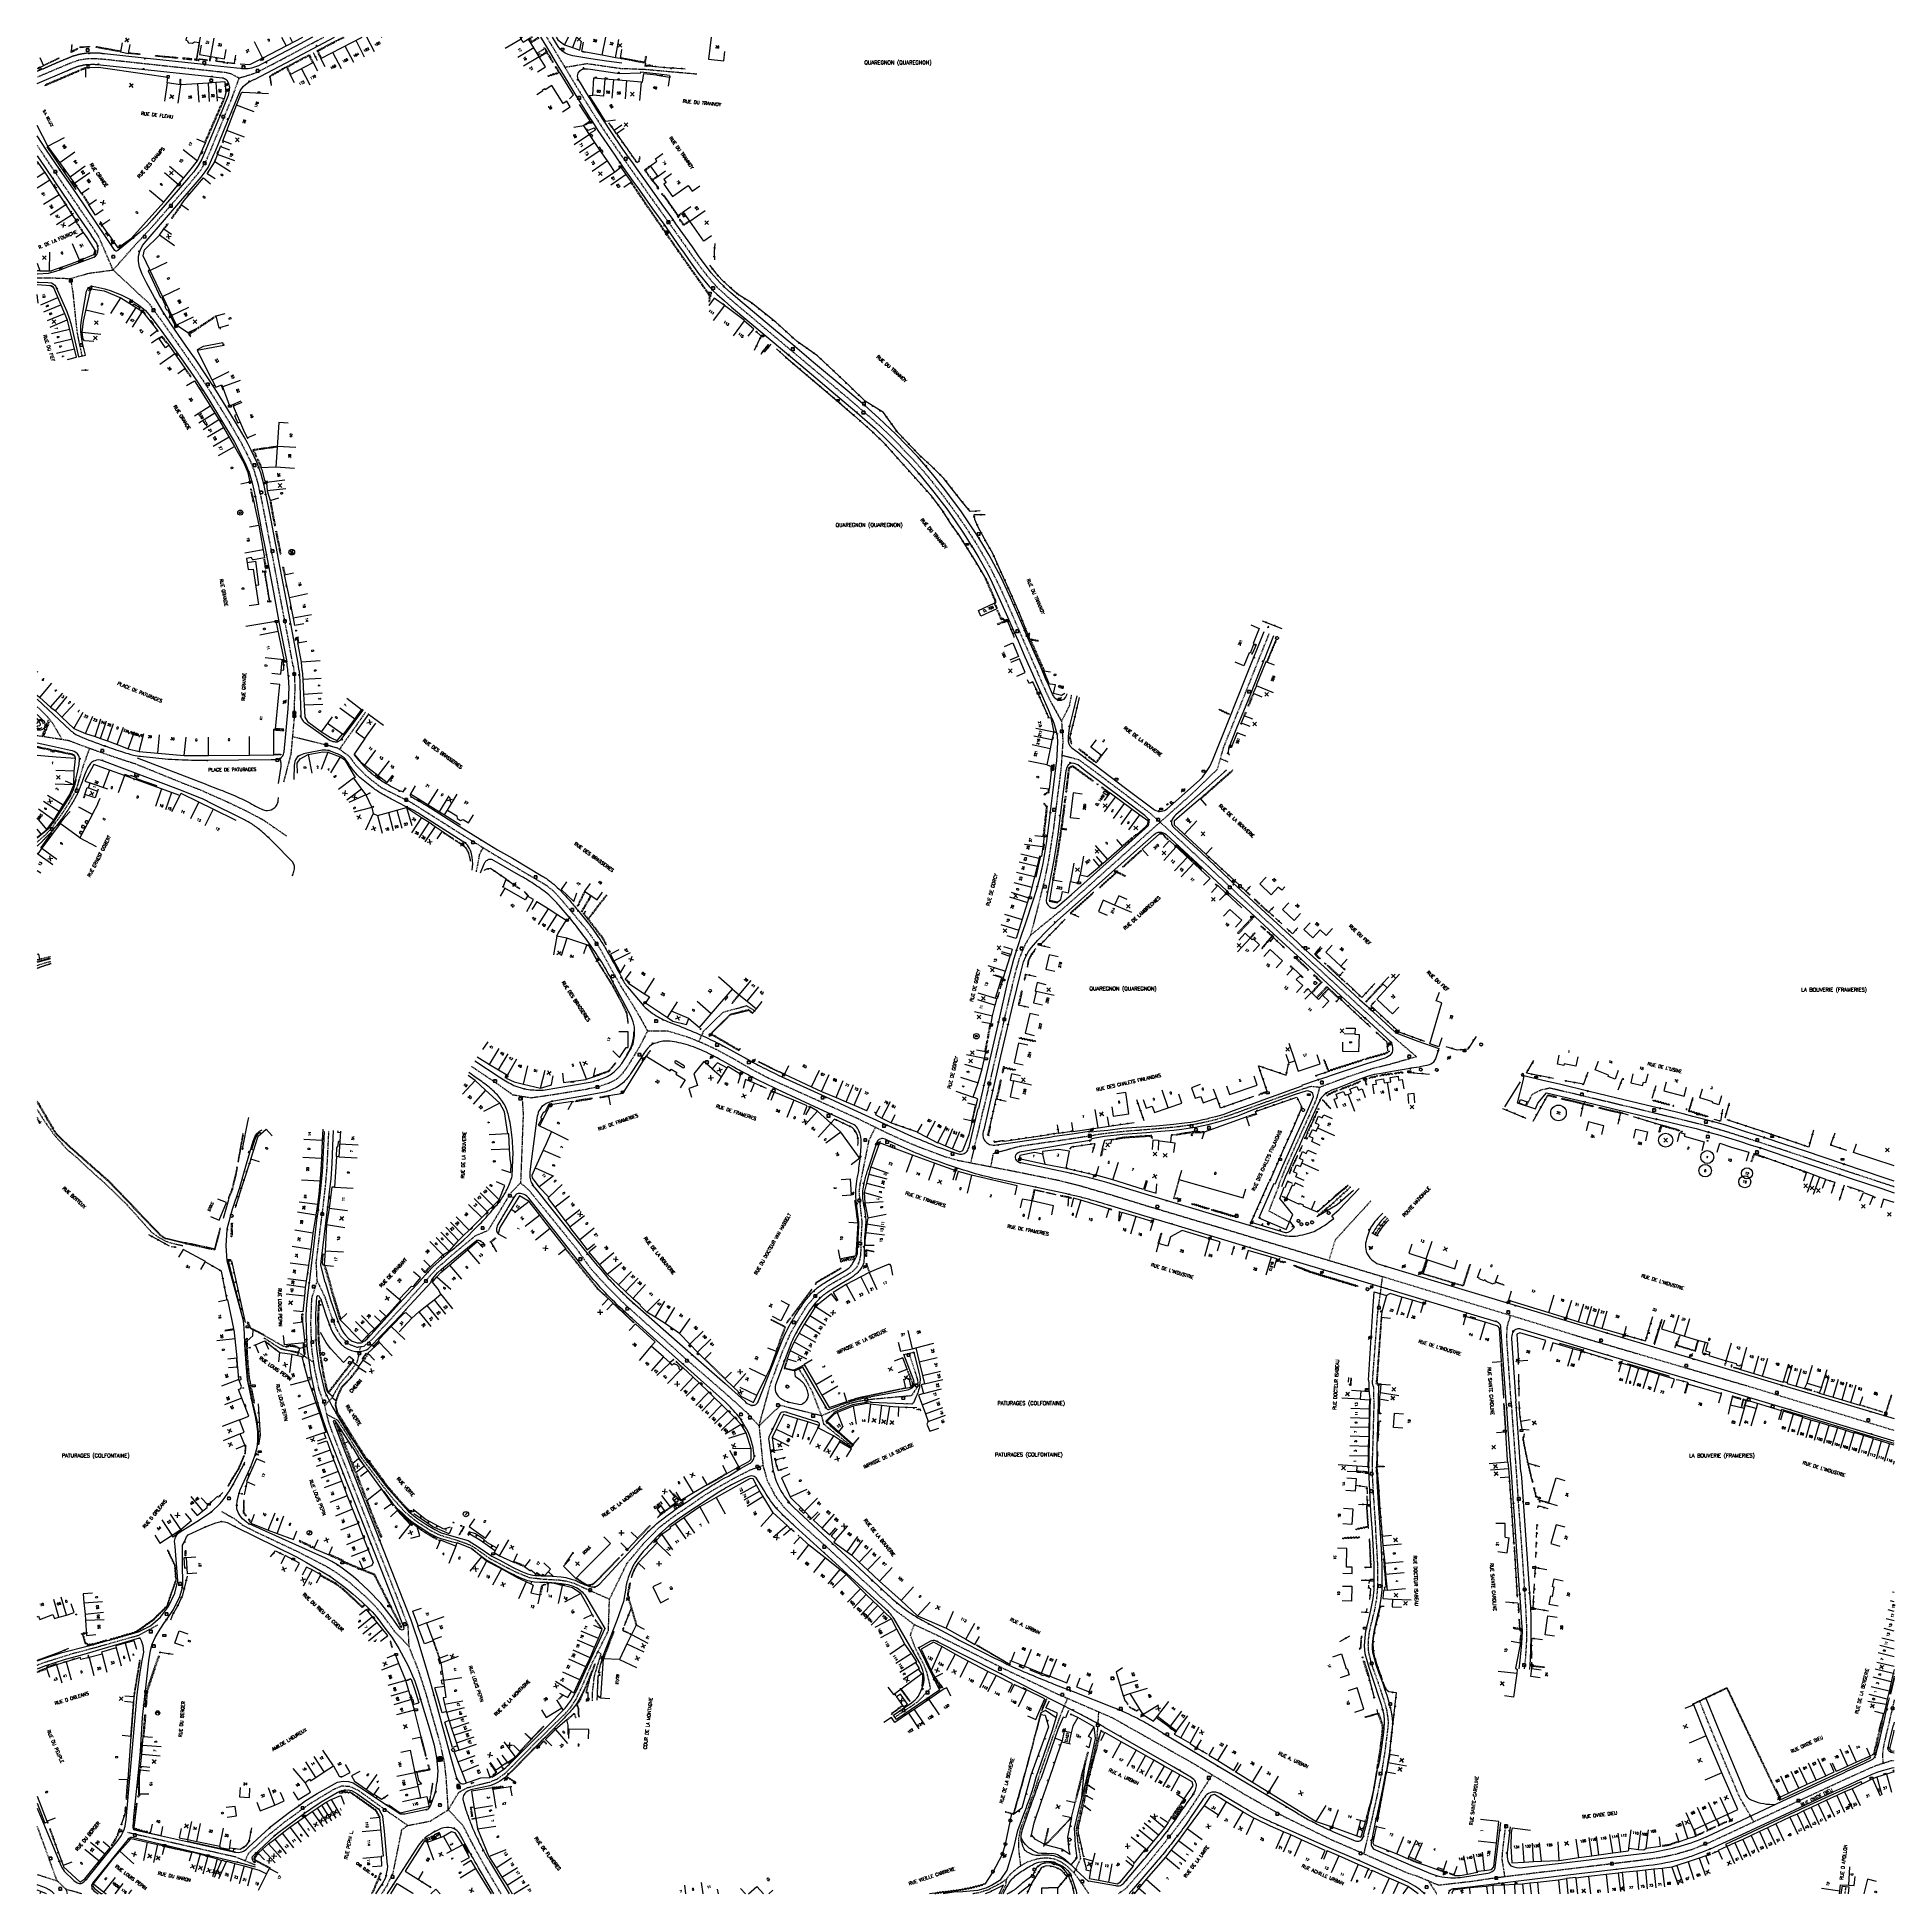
# Model space of a CAD drawing. Header units: millimetres. Extents: x 114000 to 115000, y 122000 to 123000.
import ezdxf
from ezdxf.enums import TextEntityAlignment as Align

# ---------------------------------------------------------------- set-up
doc = ezdxf.new("R2010")
doc.units = ezdxf.units.MM
doc.linetypes.add('DASHED', pattern=[0.75, 0.5, -0.25])
doc.layers.get('0').update_dxf_attribs({"linetype": 'CONTINUOUS'})
for name, color, linetype in [('W0001', 6, 'DASHED'), ('W0008', 7, 'CONTINUOUS'), ('W0017', 7, 'CONTINUOUS'), ('W0100', 7, 'CONTINUOUS'), ('W0105', 7, 'CONTINUOUS'), ('W0112', 1, 'DASHED'), ('W0211', 2, 'CONTINUOUS'), ('W0220', 5, 'DASHED'), ('W0300', 7, 'CONTINUOUS'), ('W0302', 3, 'CONTINUOUS'), ('W0310', 3, 'CONTINUOUS'), ('W0322', 7, 'CONTINUOUS'), ('W0334', 7, 'CONTINUOUS'), ('W0400', 7, 'CONTINUOUS'), ('W0420', 7, 'CONTINUOUS'), ('W0430', 7, 'CONTINUOUS'), ('W0432', 7, 'CONTINUOUS'), ('W0471', 7, 'CONTINUOUS'), ('W0851', 7, 'CONTINUOUS'), ('W0980', 7, 'CONTINUOUS'), ('W0984', 7, 'CONTINUOUS'), ('W0989', 7, 'CONTINUOUS'), ('W0991', 7, 'CONTINUOUS'), ('W1102', 7, 'CONTINUOUS'), ('W1471', 7, 'CONTINUOUS'), ('W1474', 7, 'CONTINUOUS')]:
    doc.layers.add(name, color=color, linetype=linetype)
doc.styles.get("Standard").update_dxf_attribs({"font": 'romans.shx', "width": 0.85})

# ---------------------------------------------------------------- blocks, each defined once
blk = doc.blocks.new('T400')
for p, q in [((-0.15, 0.3), (0.15, 0.3)), ((-0.15, -0.25), (-0.15, 0.3)), ((-0.15, 0.15), (0.15, 0.15)), ((-0.15, 0), (0.15, 0)), ((0.15, 0.3), (0.15, -0.25)), ((-0.15, -0.15), (0.15, -0.15)), ((-0.15, -0.25), (-0.15, -0.3)), ((-0.15, -0.3), (0.15, -0.3)), ((0.15, -0.3), (0.15, -0.25))]:
    blk.add_line(p, q)
blk = doc.blocks.new('T420')
for p, q in [((0.7, 0.7), (-0.8, 0.7)), ((-0.8, 0.7), (-0.8, -0.8)), ((0.7, 0.7), (0.7, -0.8)), ((0.7, -0.8), (-0.8, -0.8))]:
    blk.add_line(p, q)
blk.add_ellipse((0, 0), major_axis=(-0.53, 0.53), ratio=1, start_param=3.926991, end_param=10.210176)
blk = doc.blocks.new('T1471')
at = {"color": 0, "linetype": 'Continuous', "flags": 128}
blk.add_lwpolyline([(-0.75, -0.5), (-0.75, 0.5), (0.75, 0.5), (0.75, -0.5), (-0.75, -0.5)], dxfattribs=at)
blk = doc.blocks.new('t991o')
at = {"color": 0, "linetype": 'Continuous'}
for p, q in [((-1, 1), (1, -1)), ((-1, -1), (1, 1))]:
    blk.add_line(p, q, dxfattribs=at)
blk = doc.blocks.new('t310o')
at = {"color": 0, "linetype": 'Continuous'}
for centre, start, end in [((-0.5, 0.4), 216.8699, 323.1304), ((0.5, -0.4), 36.8699, 143.1303)]:
    blk.add_arc(centre, 0.625, start, end, dxfattribs=at)
blk = doc.blocks.new('t322o')
at = {"color": 0, "linetype": 'Continuous'}
for radius in [0.25, 0.15]:
    blk.add_circle((0, 0), radius, dxfattribs=at)
blk = doc.blocks.new('T471')
for p, q in [((-0.333334, 0.333334), (-0.333334, -0.333334)), ((-0.333334, 0.333334), (0.333334, 0.333334)), ((-0.333334, 0), (0, 0)), ((0.500001, 0.500001), (1.000002, 1.000002)), ((-0.500001, -0.500001), (-1.000002, -1.000002)), ((-0.333334, -0.333334), (0.333334, -0.333334))]:
    blk.add_line(p, q)
blk.add_ellipse((0, 0), major_axis=(0.471405, 0.471405), ratio=1, start_param=5.4977871438, end_param=11.780972451)
blk = doc.blocks.new('t112o')
at = {"color": 0, "linetype": 'Continuous'}
for p, q in [((-0.5, 0.5), (0.5, 0.5)), ((-0.5, -0.5), (-0.5, 0.5)), ((0.5, 0.5), (0.5, -0.5)), ((0.5, -0.5), (-0.5, -0.5))]:
    blk.add_line(p, q, dxfattribs=at)
blk = doc.blocks.new('t211o')
at = {"color": 0, "linetype": 'Continuous'}
for p, q in [((-0.3, 0.5), (-0.3, 0)), ((0, 1), (0, 0)), ((0.3, 0.5), (0.3, 0))]:
    blk.add_line(p, q, dxfattribs=at)
blk = doc.blocks.new('T300')
for p, q in [((-0.8, 0.5), (-0.9, 0.3)), ((-0.9, 0.3), (-0.9, 0.2)), ((-0.9, 0.2), (-0.7, 0.1)), ((-0.7, 0.6), (-0.8, 0.5)), ((-0.8, -0.1), (-0.7, 0.1)), ((-0.6, 0.7), (-0.7, 0.6)), ((-0.7, 0.1), (-0.7, 0.1)), ((-0.5, 0.7), (-0.6, 0.7)), ((-0.3, 0.6), (-0.5, 0.7)), ((-0.3, 0.6), (-0.2, 0.7)), ((-0.2, 0.6), (-0.3, 0.6)), ((-0.2, 0.7), (-0.1, 0.8)), ((-0.1, 0.8), (0.1, 0.8)), ((0.1, 0.8), (0.2, 0.7)), ((0.2, 0.7), (0.3, 0.6)), ((0.3, 0.6), (0.4, 0.5)), ((0.5, 0.5), (0.3, 0.5)), ((0.4, 0.5), (0.4, 0.5)), ((0.6, 0.4), (0.5, 0.5)), ((0.6, 0.4), (0.7, 0.3)), ((0.7, 0.3), (0.7, 0.2)), ((0.7, 0.2), (0.7, 0.1)), ((0.7, 0.1), (0.7, -0.2)), ((-0.8, -0.2), (-0.8, -0.1)), ((-0.7, -0.3), (-0.8, -0.2)), ((-0.8, -0.2), (-0.8, -0.2)), ((-0.7, -0.4), (-0.7, -0.3)), ((-0.5, -0.5), (-0.7, -0.4)), ((-0.4, -0.5), (-0.5, -0.5)), ((-0.4, -0.5), (-0.3, -0.5)), ((-0.3, -0.5), (-0.3, -0.4)), ((-0.3, -0.6), (-0.3, -0.5)), ((-0.3, -0.5), (-0.3, -0.5)), ((-0.2, -0.7), (-0.3, -0.6)), ((-0.1, -0.8), (-0.2, -0.7)), ((0.1, -0.8), (-0.1, -0.8)), ((0.2, -0.7), (0.1, -0.8)), ((0.3, -0.5), (0.2, -0.5)), ((0.3, -0.6), (0.2, -0.7)), ((0.2, -0.7), (0.2, -0.7)), ((0.5, -0.4), (0.3, -0.5)), ((0.3, -0.5), (0.3, -0.6)), ((0.3, -0.5), (0.3, -0.5)), ((0.6, -0.3), (0.5, -0.4)), ((0.7, -0.2), (0.6, -0.3)), ((0.6, -0.3), (0.6, -0.3))]:
    blk.add_line(p, q)
blk = doc.blocks.new('T851')
for p, q in [((-0.2, -0.1), (0, 0.3)), ((0, 0.3), (0.2, -0.1)), ((-0.2, -0.1), (0.2, -0.1))]:
    blk.add_line(p, q)
for major_axis in [(-0.106, 0.106), (-0.0354, 0.0354), (-0.0236, 0.0236)]:
    blk.add_ellipse((0, 0), major_axis=major_axis, ratio=1, start_param=3.926991, end_param=10.210176)
blk = doc.blocks.new('t220o')
at = {"color": 0, "linetype": 'Continuous'}
for p, q in [((-0.25, 0.25), (0.25, 0.25)), ((-0.25, -0.25), (0.25, -0.25))]:
    blk.add_line(p, q, dxfattribs=at)
blk = doc.blocks.new('t105o')
for p, q in [((-0.5, 0), (0.5, 0)), ((0.5, 0), (0.2, 0.1)), ((0.5, 0), (0.2, -0.1))]:
    blk.add_line(p, q)
blk = doc.blocks.new('T430')
for p, q in [((-0.4, 1.4), (0.4, 1.4)), ((-0.4, 1.4), (-0.4, 0.6)), ((-0.4, 1), (0, 1)), ((-0.4, 0.6), (0.4, 0.6)), ((-0.4, 0.2), (0.4, 0.2)), ((-0.4, -0.2), (-0.4, 0.2)), ((-0.4, -0.2), (0.4, 0.2)), ((0.4, 0.2), (0.4, -0.2)), ((-0.4, -0.2), (0.4, -0.2))]:
    blk.add_line(p, q)
blk = doc.blocks.new('T432')
for p, q in [((-0.4, 0.2), (0.4, 0.2)), ((-0.4, -0.2), (-0.4, 0.2)), ((-0.4, -0.2), (0.4, 0.2)), ((0.3, 1.1), (-0.3, 1.1)), ((-0.3, 1.1), (-0.3, 0.5)), ((-0.3, 0.5), (0.3, 0.5)), ((0.3, 0.8), (0, 0.8)), ((0.3, 0.5), (0.3, 0.8)), ((0.4, 0.2), (0.4, -0.2)), ((-0.4, -0.2), (0.4, -0.2))]:
    blk.add_line(p, q)
blk = doc.blocks.new('T1474')
at = {"color": 0, "linetype": 'Continuous', "flags": 128}
for points in [[(-0.8, -0.5), (-0.8, 0.5)], [(-0.8, 0), (0.7, 0)], [(0.7, 0), (0.7, -0.5), (0.7, 0.5)]]:
    blk.add_lwpolyline(points, dxfattribs=at)

msp = doc.modelspace()

# ---------------------------------------------------------------- linework, layer by layer
at = {"layer": 'W0001'}
for p, q in [((114104.8, 122980.1), (114108.8, 122978)), ((114040.9, 122874.6), (114033.1, 122892.7)), ((114641.4, 122609.5), (114637.1, 122611.4)), ((114189.2, 122044), (114199.6, 122036.8)), ((114199.6, 122036.8), (114211.9, 122039.2))]:
    msp.add_line(p, q, dxfattribs=at)
for points in [[(114000, 122870.3), (114000, 122870.3), (114006.5, 122870.4), (114017.9, 122870), (114028, 122872.9), (114040.9, 122874.6), (114054.2, 122889.6), (114058.4, 122894), (114062.5, 122898.5), (114066.8, 122903.4), (114070.5, 122907.7), (114077.8, 122916.1), (114084.8, 122924.3), (114088.5, 122928.9), (114091.5, 122934.5), (114093, 122938), (114105.1, 122967.7), (114108.8, 122978), (114117.6, 122980.7), (114128.1, 122986.1), (114154.3, 123000)], [(114274.3, 123000), (114278.6, 122993), (114289.7, 122974.5), (114298.5, 122960.3), (114305.3, 122949.7), (114314.6, 122936.2), (114321.8, 122926), (114330.3, 122913.9), (114337.8, 122903.4), (114345.3, 122892.8), (114351.9, 122883.4), (114357.3, 122876), (114361.7, 122870.3), (114366.2, 122865.2), (114374, 122858.2), (114384.5, 122849.4), (114395.4, 122840.2), (114407.4, 122830.1), (114420.8, 122818.9), (114438.7, 122803.8), (114450.6, 122793.5), (114458.7, 122785.9), (114465.9, 122778.5), (114472, 122772.2), (114479.4, 122763.7), (114486.7, 122754.5), (114494.3, 122744.3), (114500.3, 122735.6), (114505.9, 122726.9), (114510.8, 122718.5), (114514.7, 122711.2), (114518.3, 122703.9), (114522, 122695.7), (114525.5, 122687.8), (114529.8, 122677.9), (114534, 122668.4), (114538.6, 122657.9), (114542.7, 122648.5), (114545.7, 122642.2), (114551.6, 122631.5), (114552.3, 122620.7), (114551.3, 122606), (114548.7, 122585.8), (114547.2, 122573.5), (114544.6, 122556.8), (114542.4, 122546), (114540.1, 122536.5), (114534.9, 122516.3), (114531.8, 122510.9), (114528.8, 122503.7), (114526.6, 122495.8), (114525.1, 122489.6), (114523.3, 122482), (114517.5, 122457.1), (114509.5, 122422.4)], [(114284.2, 122983.8), (114296.1, 122985.8), (114314.2, 122983.2), (114327.3, 122982.7), (114340.5, 122981.5), (114355.4, 122980.2)], [(114017.9, 122870), (114019.2, 122862.5), (114021.2, 122843), (114021.9, 122838.6), (114024.1, 122828.3)], [(114040.9, 122874.6), (114060.1, 122856.7), (114068.3, 122845.4), (114076, 122834.4), (114085.5, 122820.8), (114091.8, 122811.3), (114099.3, 122799.3), (114103.6, 122792.3), (114109.8, 122781.6), (114112.3, 122776.7), (114114.8, 122771.6), (114116.6, 122767.1), (114118.6, 122760.5), (114120.4, 122752.6), (114122.9, 122739.9), (114124.7, 122730.3), (114127, 122718.4), (114129.4, 122705.6), (114131.7, 122693.3), (114134.5, 122678.9), (114137.7, 122661.2)], [(114663.3, 122678.7), (114655.7, 122659.7), (114648.4, 122641.4), (114638.8, 122617.5), (114635.3, 122605.4), (114622.2, 122592.8), (114610.7, 122582.5), (114599.4, 122572.5), (114582.4, 122557.3), (114563.4, 122540.3), (114551, 122529.4), (114534.9, 122516.3)], [(114132.9, 122598.9), (114135.3, 122608.4), (114136.8, 122613.8), (114138.5, 122632.8), (114138.6, 122641), (114138.9, 122648.8), (114138.8, 122654.7), (114138.1, 122661.3), (114138.1, 122661.3)], [(114013.5, 122621.6), (114008.5, 122630.3), (114005.5, 122634), (114000, 122639.3)], [(114551.6, 122631.5), (114555.9, 122639.9), (114557.1, 122645.8)], [(114176.8, 122636.4), (114162.8, 122616.4)], [(114089.8, 122593.7), (114075.8, 122599.2), (114052.7, 122608.6), (114051.3, 122609), (114040.4, 122612.6), (114034, 122614.8), (114021.6, 122619.3), (114017.4, 122621), (114002.8, 122623.3), (114000, 122623.7)], [(114137.6, 122623.3), (114158.2, 122618.2), (114161.8, 122617.2), (114168.1, 122612.6), (114171.5, 122608), (114174.1, 122605.3), (114177, 122602.3), (114181.3, 122598.9), (114185.7, 122595.6), (114191.4, 122592.8), (114201.1, 122588), (114232.1, 122568.4), (114245.7, 122560), (114269.1, 122546.2), (114274, 122543.3), (114277.9, 122540.2), (114281.7, 122536.1), (114286.6, 122530.3), (114295.4, 122519.9), (114302.4, 122510.2), (114310.4, 122495.7), (114314.4, 122488.6), (114320, 122479.9), (114324.4, 122472.5), (114328.7, 122464.7)], [(114022.3, 122598.6), (114023.3, 122602.1), (114025.1, 122608.2), (114028.3, 122616.9)], [(114551.8, 122613.3), (114560.8, 122610.9), (114570.8, 122603.6), (114598.6, 122582.6), (114610.1, 122572.3), (114625, 122558.5), (114638.4, 122546.1), (114646.2, 122538.6), (114658.2, 122527.6), (114672.8, 122514.1), (114686.8, 122501.3), (114699.6, 122489.5), (114711.7, 122478.4), (114726.1, 122465.1), (114742.8, 122450.8), (114727.3, 122446.4), (114719.9, 122444.7), (114705.3, 122439.8), (114694.5, 122435.8), (114690.5, 122434.3), (114686, 122434.8), (114681.4, 122433.4), (114670.4, 122429.5), (114661.2, 122426.2), (114650.2, 122422.2), (114644.3, 122420), (114639.4, 122418.4), (114634.6, 122416.9), (114631, 122416), (114622.5, 122414.2), (114613.8, 122413), (114603.1, 122412), (114593.4, 122411.2), (114586.7, 122410.7), (114579.8, 122410), (114574, 122409.3), (114570.1, 122408.7), (114567.5, 122408.2), (114545.8, 122404.9)], [(114089.8, 122593.7), (114102.9, 122587.9), (114112.5, 122583.3), (114121.6, 122578.5), (114134.2, 122569.8)], [(114236.5, 122550.5), (114237.2, 122553.7), (114238.4, 122560.3), (114240.2, 122563.4)], [(114386.3, 122475.6), (114382.1, 122478.2), (114369.2, 122474.7), (114358.7, 122464.4), (114356.2, 122459)], [(115000, 122249.5), (114920.6, 122273.5), (114833.4, 122299.1), (114798.8, 122309.8), (114725.8, 122331.9), (114634.5, 122359.4), (114598.2, 122370.2), (114580.8, 122375.6), (114562, 122381.1), (114550.7, 122384), (114527.2, 122388.8), (114495.8, 122394.9), (114488.7, 122397), (114482.3, 122399.4), (114475, 122402.1), (114468.5, 122404.8), (114457, 122410), (114441.4, 122417.7), (114393.9, 122439.2), (114383.8, 122444.6), (114375, 122449.7), (114365.5, 122454.8), (114358, 122458.3), (114349.9, 122461.5), (114339.3, 122464.7), (114328.7, 122464.7), (114324.1, 122455.8), (114317.7, 122445.3), (114315, 122441.6), (114311.8, 122438.6), (114307.7, 122436.5), (114303.1, 122435), (114296.1, 122433.3), (114276.5, 122430.1), (114265.9, 122428.6), (114256.2, 122430.2), (114248.4, 122435.8), (114234, 122445.5)], [(114261.1, 122429.4), (114261.7, 122420), (114260.3, 122382.9), (114255.3, 122377.7), (114252.7, 122373.7), (114242.9, 122357.4)], [(114690.5, 122434.3), (114688.7, 122427.7), (114684.2, 122417.6), (114679.7, 122407.7), (114675.8, 122399), (114671.8, 122390), (114668.4, 122381.4)], [(114801.9, 122424.4), (114805.2, 122430.7), (114809.8, 122433), (114814.5, 122434.1), (114846.1, 122426.6), (114879.2, 122418.6), (114897.8, 122414), (114909, 122410.8), (114939.3, 122401), (114976.8, 122388.5), (115000, 122380.9)], [(114509.4, 122422.4), (114502.6, 122393.6)], [(114220.3, 122062.4), (114219.4, 122070.3), (114217.1, 122080.9), (114209.5, 122107.6), (114205.4, 122120.2), (114200.3, 122133.1), (114199.8, 122144), (114195.9, 122154.4), (114187.7, 122175.2), (114175.2, 122207), (114163.2, 122237.5), (114157.2, 122253.3), (114154.9, 122263), (114151.9, 122271.3), (114149.5, 122282.5), (114148.4, 122289.9), (114147.8, 122295), (114147.4, 122307.4), (114147.9, 122320.6), (114150.8, 122330), (114150.3, 122340), (114152.2, 122355.8), (114154.1, 122371), (114155.3, 122381.2), (114156.1, 122390.9), (114156.6, 122400.4), (114157.1, 122410.9)], [(114388.7, 122252), (114394.9, 122274.5), (114401.4, 122292.1), (114405.8, 122302.1), (114410.6, 122310.5), (114414.9, 122317.2), (114420.3, 122323.3), (114426.4, 122327.8), (114435.6, 122333), (114439.1, 122335.2), (114441.6, 122337.8), (114442.8, 122340.7), (114443.6, 122344.1), (114443.7, 122352.5), (114444.3, 122361.4), (114443.2, 122371.7), (114442.7, 122378.1), (114443.1, 122381.7), (114444.2, 122387), (114448, 122405.9), (114451.4, 122412.8)], [(114545.8, 122405), (114529, 122402.5), (114514.7, 122398.6), (114513.4, 122391.5)], [(114260.3, 122382.9), (114264.8, 122379), (114290.2, 122347.7), (114298.3, 122336.4), (114306.6, 122327.4), (114317, 122317), (114336.3, 122299.8), (114348.8, 122288.5), (114373.4, 122267.1), (114382.7, 122258.6), (114388.7, 122252), (114390.8, 122230.8), (114393.1, 122222.6), (114397.3, 122214.5), (114402.2, 122208), (114411.4, 122199.1), (114428.3, 122183.9), (114449.8, 122164.1), (114461.8, 122152.9), (114472.3, 122145), (114484.4, 122139.4), (114521.3, 122120.9), (114548.8, 122107.9), (114579, 122094.8), (114622.6, 122070.2), (114650.6, 122053.3), (114671.3, 122041.7), (114696.3, 122029.4)], [(114668.6, 122381.3), (114663.2, 122367.8), (114674.4, 122361.8)], [(114718.2, 122373.2), (114698.9, 122352.1), (114695.5, 122341)], [(114150.8, 122330), (114154.9, 122321.5), (114158.1, 122311.9), (114160.7, 122305), (114163.5, 122300.1), (114167.4, 122296.3), (114172.2, 122294.4), (114176.1, 122295), (114179.7, 122298), (114186.2, 122305), (114198.8, 122318.5), (114207.9, 122328.5), (114210.7, 122331.9), (114215, 122336.6), (114222.6, 122343.3), (114230.1, 122349.6), (114235.9, 122354.4), (114242.9, 122357.4)], [(114719.1, 122276.5), (114721.8, 122312), (114724.5, 122332.3)], [(114793.7, 122265), (114791.3, 122299.8), (114791.7, 122305.9), (114793.4, 122311.4)], [(114122.1, 122299.4), (114131.3, 122293.5), (114134, 122292.9), (114140.3, 122291.9), (114143.2, 122290), (114149, 122286.2)], [(114174.1, 122294.7), (114172.2, 122286.2), (114167.4, 122279.8), (114162.8, 122274.4), (114158.8, 122267.2), (114154.9, 122263)], [(114469.4, 122291.2), (114473.9, 122277.4), (114474.2, 122274.9), (114473.6, 122272.5), (114470.7, 122268.2), (114448.7, 122266.2), (114441.9, 122265.1), (114437.4, 122264), (114422.3, 122257.4), (114400.2, 122263), (114388.7, 122252)], [(114410.1, 122282.6), (114414.5, 122275.8), (114417.5, 122270), (114422.3, 122257.4), (114423.5, 122253), (114430.3, 122247.5), (114438.7, 122241)], [(114724.3, 122066.9), (114724.9, 122070.8), (114725.8, 122076.2), (114726.3, 122080.1), (114726.7, 122083.5), (114727.1, 122086.5), (114727.4, 122089.1), (114727.7, 122092), (114727.5, 122094.2), (114727.3, 122095.9), (114727, 122097.6), (114726.6, 122099.7), (114726, 122101.9), (114725.3, 122104.1), (114724.6, 122106.3), (114723.5, 122109.8), (114722.2, 122113.6), (114720.5, 122118.4), (114718.9, 122122.8), (114718.4, 122124.6), (114717.9, 122126.4), (114717.1, 122129.8), (114716.9, 122131.8), (114716.8, 122133.9), (114716.9, 122135.8), (114717, 122137.8), (114717.4, 122140.7), (114717.8, 122142.6), (114718.2, 122144.5), (114718.8, 122146.8), (114719.6, 122150.2), (114720.1, 122152.1), (114720.5, 122154.1), (114720.9, 122156.6), (114721.4, 122159.1), (114721.6, 122161.4), (114721.8, 122163.7), (114721.9, 122166.1), (114722, 122170.8), (114721.9, 122174), (114721.9, 122177.2), (114721.7, 122181.1), (114721.5, 122185), (114721.1, 122191.2), (114720.8, 122197.4), (114720.5, 122202.1), (114720.2, 122206.8), (114719.7, 122214.1), (114719.3, 122221.5), (114719.1, 122224.8), (114719, 122227.5), (114719, 122230.1), (114719.1, 122231.9), (114719.1, 122234.8), (114719.3, 122240.5), (114719.5, 122247.4), (114719.7, 122255.2), (114719.8, 122258.9), (114720, 122265.8), (114719.8, 122266.7), (114719.7, 122272.7), (114719.1, 122274.8), (114719.1, 122276.5)], [(114793.7, 122265), (114794.4, 122254.6), (114795.1, 122245.3), (114795.8, 122235.6), (114796.6, 122224.5), (114797.6, 122209.7), (114798.6, 122196.2), (114799.5, 122183.7), (114801, 122161.6), (114801.6, 122151.6), (114802, 122142.6), (114802, 122137.7), (114801.7, 122132.2), (114801.3, 122126.1), (114800.7, 122120.9)], [(114156.1, 122258.1), (114161.7, 122255.2), (114165.6, 122249.2), (114170.4, 122241.7), (114174.4, 122235.1), (114178.5, 122229.7), (114185.8, 122220), (114191.6, 122212.8), (114198.4, 122205.3), (114204.4, 122200.5), (114212, 122195.6), (114217.1, 122193.1), (114225.9, 122190.5), (114231.1, 122188.7), (114234.4, 122187.2), (114240.8, 122182.7), (114243.5, 122180.7), (114256.9, 122173.7), (114264.8, 122170.4), (114272.5, 122169.5), (114279.4, 122169.1), (114280.7, 122169.1), (114284.6, 122168.5), (114289.1, 122167.3)], [(114211.7, 122039.2), (114221.4, 122045.2), (114227, 122054.6), (114231.8, 122057.2), (114243.7, 122060.2), (114247.7, 122061.8), (114251.9, 122064.8), (114255.9, 122068.8), (114276, 122089.1), (114284.2, 122096.8), (114287.2, 122100.2), (114290, 122104.5), (114293.1, 122110.9), (114298.9, 122124.3), (114307.6, 122141.6), (114308.2, 122158.7), (114317.7, 122178.1), (114327.4, 122189.6), (114335.5, 122197.7), (114342.7, 122203.2), (114350.4, 122208.4), (114359.9, 122215), (114368.2, 122219.9), (114376.3, 122224.4), (114384, 122228.3), (114390.8, 122230.8)], [(114099.3, 122205.9), (114106.1, 122202.1), (114110.7, 122198.6), (114115.6, 122196), (114125.9, 122191.1), (114139.9, 122184.5), (114154.9, 122176.8), (114158.9, 122174.5), (114163.9, 122171), (114168, 122167.9)], [(114200.3, 122133.1), (114192.8, 122140.9), (114186.3, 122149.8), (114181.5, 122155.5), (114177.1, 122159.8), (114168, 122167.9)], [(114289.1, 122167.3), (114294.4, 122164.8), (114308.2, 122158.7)], [(114000, 122123.2), (114004.3, 122124.8), (114019.1, 122129.4), (114032.2, 122132.9), (114054.7, 122139.3), (114065.1, 122144.9)], [(114461.9, 122095.1), (114473.7, 122103.1), (114481.1, 122110.7), (114479.3, 122118.7), (114477.6, 122123.1), (114473.2, 122131.7), (114470.2, 122139.3), (114472.3, 122145)], [(114299, 122104), (114299.1, 122108.7), (114300.1, 122117.4), (114303.7, 122129.2), (114301.8, 122130.2)], [(114539.2, 122062.4), (114551, 122096), (114554.9, 122105.3)], [(114924.4, 122038.8), (114916.8, 122051.9), (114908.6, 122071.2), (114901.4, 122088.5), (114895.2, 122103.8)], [(115000, 122104.4), (114998.2, 122096.8), (114997, 122091.6)], [(114571.5, 122098), (114570.6, 122083.4), (114569.9, 122080), (114568.5, 122074), (114566.8, 122066.8), (114564.8, 122058.2), (114563.3, 122051.7), (114561.7, 122044.8), (114559.5, 122035.1), (114559.6, 122032.8), (114559.9, 122031.6), (114560.3, 122027.9), (114560.5, 122026.2)], [(114997, 122091.6), (114995.5, 122085.2), (114994.3, 122080.2), (114993.6, 122075.2), (114993.9, 122070.3)], [(114974, 122061.9), (114980.9, 122065), (114989.4, 122068.8), (114998.4, 122071.8), (115000, 122071.9)], [(114249.9, 122000), (114249.7, 122000.2), (114243, 122011.5), (114237, 122022.1), (114233.4, 122028.9), (114229.3, 122036.8), (114221.4, 122045.2), (114220.3, 122062.4)], [(114539.2, 122062.4), (114538.7, 122061), (114537.5, 122057.2), (114536.9, 122055.3), (114535.3, 122050.9), (114532.6, 122043.4), (114529.9, 122036), (114529.2, 122033.7), (114528.5, 122029.7), (114528.4, 122024.3), (114529.5, 122014.9)], [(114632.8, 122064.1), (114619.2, 122043.2), (114610.8, 122032.1), (114596.9, 122014.9), (114586.1, 122002.7), (114582.2, 122000)], [(114696.3, 122029.4), (114707.2, 122024.7), (114721.5, 122018.4), (114738.2, 122011.1), (114743, 122009.6), (114754.6, 122004.7), (114761.4, 122005.5), (114772.8, 122006.8), (114783.9, 122008.5), (114805.6, 122011.2), (114834.8, 122014.7), (114862.1, 122018), (114873.9, 122019.6), (114882.4, 122021.4), (114891, 122023.9), (114900.8, 122027.8), (114941.3, 122046.7), (114974, 122061.9)], [(114724.3, 122066.9), (114721.6, 122053.5), (114720.9, 122050.3), (114719.1, 122042.2), (114717.6, 122035.5), (114714.3, 122021.6)], [(114112, 122017.8), (114113.8, 122021.8), (114124.5, 122031.6), (114133.2, 122038.6), (114146.8, 122048.5), (114160.1, 122056.5), (114164.1, 122058.1), (114168, 122058), (114173, 122055.7), (114189.2, 122044)], [(114016.4, 122000), (114015.6, 122002.4), (114010.7, 122007), (114003.1, 122028.1), (114000, 122036.5)], [(114048.6, 122033.1), (114052.2, 122032.3), (114077.8, 122026.5), (114106.6, 122020), (114117.4, 122015.6)], [(114199.6, 122036.8), (114196.2, 122034.3), (114191.5, 122011.2), (114188.4, 122004.6), (114185.5, 122000)], [(114790.7, 122037.3), (114789, 122023.2), (114788.7, 122018.5), (114790.2, 122009.3)], [(114551.5, 122017.1), (114550.3, 122017.6), (114547.9, 122018.7), (114545, 122019.1), (114542.3, 122019.2), (114539.6, 122018.9), (114537.8, 122018.5), (114532.9, 122017), (114528.1, 122014), (114523.9, 122010.5), (114522.1, 122008.1), (114519.4, 122006), (114515.5, 122003.9), (114513.3, 122002.8), (114512.9, 122002.6)], [(114560.5, 122026.2), (114561.8, 122019), (114558.3, 122011.4)], [(114000, 122010.4), (114010.7, 122007)], [(114551.5, 122017.1), (114554.9, 122014.7), (114558.3, 122011.4), (114562.9, 122005), (114566.2, 122000)], [(114024, 122000), (114015.6, 122002.4)], [(114513, 122002.4), (114507.1, 122000.5), (114503.9, 122000)], [(114519, 122000), (114520.3, 122002.3), (114521.5, 122004.4), (114522.1, 122008.1)], [(114749.1, 122007), (114753.6, 122000)], [(114973.9, 122003.9), (114973.4, 122000.7), (114973.3, 122000)]]:
    msp.add_lwpolyline(points, dxfattribs=at)
at = {"layer": 'W0001', "flags": 128}
for points in [[(114104.8, 122980.1), (114101.3, 122980.9), (114086.6, 122982.5), (114035.9, 122988), (114031.6, 122988.3), (114027.3, 122988.3), (114022.2, 122987.5), (114017.5, 122985.8), (114000, 122978.4)], [(114033.1, 122892.7), (114013.3, 122921.8), (114000, 122941.8)], [(114000, 122566.4), (114003.9, 122569.9), (114007.6, 122573.7), (114013.6, 122582), (114017.4, 122588), (114020.4, 122593.3), (114021.8, 122597), (114022.7, 122600.1)], [(114000, 122500), (114000.9, 122500.4), (114003.8, 122501.3), (114007.4, 122502.2)], [(114000, 122422.4), (114003.8, 122416.3), (114009.3, 122408.6), (114016, 122401), (114020.1, 122397.6), (114031, 122387.5), (114037.6, 122381.7), (114047.7, 122371.8), (114054.4, 122364.4), (114061.4, 122356.5), (114065.2, 122353.7), (114069, 122351.7), (114071.8, 122350.6), (114076.2, 122349.6), (114078.6, 122349.1)]]:
    msp.add_lwpolyline(points, dxfattribs=at)
at = {"layer": 'W0008'}
for p, q in [((114100.3, 122363.9), (114103.2, 122374)), ((114102.4, 122358.2), (114105.2, 122368.8)), ((114155, 122329.5), (114152.8, 122338.5)), ((114152.7, 122320.4), (114152.3, 122321.2)), ((114169.9, 122240.2), (114161, 122254)), ((114169.5, 122245.3), (114172.2, 122241.2)), ((114799, 122227.2), (114799.2, 122224.3)), ((114287.5, 122169.5), (114289.7, 122168.9)), ((114282.4, 122167.2), (114285.8, 122166.5)), ((114285.8, 122166.5), (114288.6, 122165.7)), ((115000, 122115.9), (114998, 122107.6)), ((114188.6, 122015.4), (114188.5, 122012.6)), ((114194.2, 122008.6), (114199, 122016.1)), ((114513.8, 122001.2), (114510.4, 122000))]:
    msp.add_line(p, q, dxfattribs=at)
for points in [[(114112.2, 122974.5), (114113.6, 122975.5), (114117, 122977.3), (114117.1, 122977.1), (114137.1, 122987.7), (114160.2, 123000)], [(114148.3, 123000), (114139.3, 122995.2), (114130.4, 122990.5), (114121.2, 122985.6), (114119.2, 122984.6), (114117.6, 122984)], [(114271.1, 123000), (114271.4, 122999.4), (114274.3, 122994.8), (114280.4, 122984.6), (114282.4, 122981.3), (114285.7, 122975.8), (114291.2, 122966.8), (114293.3, 122963.3), (114297.4, 122956.8), (114299, 122954.4), (114301.9, 122949.8), (114305.1, 122945), (114311, 122936.4), (114312.7, 122934), (114313.7, 122932.5), (114315.6, 122929.8), (114320.8, 122922.5), (114324.3, 122917.5), (114331.4, 122907.5), (114337.9, 122898.5), (114339, 122896.9), (114346.2, 122886.6), (114348, 122884.1), (114350.7, 122880.3), (114356.2, 122872.7), (114362.1, 122865.5), (114363.4, 122864.1), (114364.1, 122863.4), (114365.9, 122861.6), (114370.1, 122857.9), (114373.9, 122854.6), (114391.5, 122839.9), (114404.6, 122828.9), (114414.7, 122820.4), (114432.3, 122805.6), (114441.4, 122797.9), (114451.3, 122789.2), (114457.6, 122783.1), (114461.9, 122778.8), (114468.8, 122771.6), (114468.8, 122771.6), (114468.8, 122771.6), (114468.8, 122771.6), (114474.7, 122764.9), (114475.5, 122764), (114482.8, 122755), (114489.8, 122745.9), (114494.4, 122739.4), (114498.5, 122733.4), (114501, 122729.5), (114503.2, 122725.9), (114503.8, 122725), (114507, 122719.6), (114511.5, 122711.6), (114514.3, 122706), (114517, 122700.2), (114521.7, 122689.4), (114526.2, 122679.2), (114528.2, 122674.8), (114531.9, 122666.2), (114535.9, 122657.1), (114540.3, 122647.2), (114544.4, 122637.8), (114545.9, 122634.3), (114546.7, 122632.5), (114547.7, 122630), (114548.6, 122626.8), (114549.1, 122624.7), (114549.2, 122623.6), (114549.4, 122620.3), (114549.3, 122616.8), (114549.1, 122613.1), (114548.8, 122610.2), (114548.4, 122606.4), (114546.8, 122593), (114545.9, 122585.8)], [(114314.8, 122985.9), (114306.5, 122987.1), (114298.1, 122988.4), (114291.6, 122989.4), (114288.5, 122989.9), (114286, 122990.6), (114284.3, 122991.4), (114282.6, 122992.6), (114281.8, 122993.3), (114280.9, 122994.5), (114279.7, 122996.4), (114277.5, 123000)], [(114117.6, 122984), (114117.1, 122983.8), (114115.4, 122983.3), (114113.7, 122983), (114111.4, 122983), (114107.5, 122983.3)], [(114554.4, 122646.3), (114554.2, 122645.5), (114553.8, 122644.5), (114552.7, 122643.2), (114551.4, 122642.7), (114550, 122642.7), (114549.2, 122643), (114548, 122644), (114547.2, 122645.3), (114546.8, 122646.2), (114546.2, 122647.4), (114544.5, 122651.2), (114544.5, 122651.2), (114542.9, 122654.6), (114540.2, 122661.2), (114536.9, 122668.7), (114532.2, 122679.4), (114531.8, 122680.4), (114528.7, 122687.4), (114523.4, 122699.6), (114519.1, 122709), (114512.6, 122720.9), (114509.2, 122726.7), (114507.2, 122730), (114504.9, 122733.6), (114502.1, 122737.9), (114497.7, 122744.3), (114494.2, 122749.2), (114494.2, 122749.2), (114494.2, 122749.2), (114494.2, 122749.2), (114488, 122757.3), (114483, 122763.6), (114478.7, 122768.8), (114474, 122774.1), (114462.4, 122786.2), (114453.3, 122794.8), (114445.7, 122801.6), (114436.1, 122809.7), (114418, 122824.8), (114408, 122833.3), (114395.4, 122843.8), (114382.8, 122854.4), (114378.6, 122857.9), (114373.3, 122862.5), (114370.3, 122865.1), (114369.7, 122865.8), (114367.7, 122867.7), (114366.1, 122869.4), (114362.9, 122873.1), (114356.2, 122882.2), (114352.8, 122887), (114343.9, 122899.5), (114342.4, 122901.7), (114336.6, 122909.9), (114331.1, 122917.6), (114325.8, 122925.1), (114321.4, 122931.3), (114320.2, 122933), (114318.5, 122935.4), (114315.4, 122939.7), (114308.7, 122949.6), (114302.3, 122959.4), (114296.8, 122968.3), (114295.4, 122970.6), (114292.5, 122975.4), (114291.5, 122977), (114291.4, 122977.2), (114291.1, 122978.1), (114291, 122979.1), (114291.4, 122980.6), (114292.2, 122981.8), (114293.2, 122982.5), (114293.9, 122982.8), (114294.2, 122982.9), (114294.8, 122983), (114296.3, 122983), (114298, 122982.8), (114303.8, 122981.9), (114312.3, 122980.6), (114312.8, 122980.6), (114313.8, 122980.4), (114325, 122980.8), (114325, 122981.3), (114334.8, 122980.2), (114340.5, 122979.5)], [(114102, 122976.9), (114102.3, 122976.7), (114103.1, 122975), (114103.4, 122973.4), (114103.5, 122973.3), (114103.4, 122971.5), (114102.8, 122968.5), (114100.1, 122961.9), (114098.1, 122957.1), (114090.1, 122937.6), (114088.6, 122934.2), (114086.7, 122930.8), (114084.3, 122927.5), (114081.5, 122924.2), (114072.5, 122913.8), (114061.7, 122901.4), (114059, 122898.4), (114055.2, 122894.7), (114051.2, 122891.3), (114043.4, 122885), (114042.8, 122884.7), (114042.3, 122884.8), (114041.9, 122885.1), (114037.2, 122892)], [(114141, 122658.8), (114140.9, 122659.7), (114140.4, 122663.7), (114139.5, 122668.6), (114136.2, 122686), (114132.6, 122704.8), (114129.9, 122718.8), (114129.4, 122721.8), (114125.3, 122743.7), (114123.7, 122751.6), (114122.2, 122758.5), (114120.4, 122765.4), (114118.3, 122771.1), (114115.3, 122777.6), (114113.4, 122781.2), (114111.5, 122784.7), (114109, 122789.1), (114102.6, 122799.5), (114095.7, 122810.8), (114085.6, 122826), (114081.5, 122831.8), (114076.3, 122839.3), (114072.4, 122845.1), (114067.7, 122852.3), (114063.2, 122859.7), (114058.8, 122867.7), (114056.6, 122872.3), (114055.2, 122876.1), (114054.6, 122879.1), (114054.6, 122882.1), (114055.3, 122884.7), (114055.4, 122885.1), (114056.8, 122887.8), (114058.7, 122890.2), (114078.4, 122913.1), (114080.7, 122915.7), (114088.3, 122924.5), (114090.5, 122927.4), (114092, 122929.8), (114093.4, 122932.6), (114095.2, 122936.8), (114095.8, 122938.2), (114102.5, 122954.5), (114108.9, 122970.2), (114109.4, 122971.1), (114110.9, 122973.4), (114112.2, 122974.5)], [(114016.6, 122876.2), (114030.6, 122881.5), (114031.5, 122882), (114032.2, 122882.9), (114032.7, 122884.4), (114032.8, 122886), (114032.7, 122887.1), (114032.3, 122888.6), (114029, 122893.4)], [(114000, 122872.5), (114000.2, 122872.5), (114006.1, 122872.9), (114010, 122873.9), (114012.4, 122874.7), (114016.6, 122876.2)], [(114000, 122868.1), (114000.7, 122868.1), (114005.7, 122867.8), (114007.7, 122867.6), (114008.7, 122867.2), (114009.6, 122866.5), (114010.1, 122865.7), (114010.3, 122865.2)], [(114010.3, 122865.2), (114015.9, 122852.3), (114017.3, 122848.6), (114018.2, 122845.7), (114018.9, 122842.8), (114022.2, 122827.9), (114026.1, 122828.7), (114024.6, 122834.5), (114023.8, 122838.4), (114023.5, 122841.4), (114023.6, 122844.5), (114023.9, 122847.5), (114026.6, 122863.2), (114027.2, 122864.7), (114027.6, 122865.1), (114028.5, 122865.6), (114029.6, 122865.8), (114031.6, 122865.5), (114036.4, 122864.4), (114039.9, 122863.3), (114045.6, 122861.1), (114050.3, 122858.7), (114054.5, 122855.9), (114058.4, 122852.7), (114061.9, 122848.4), (114067.1, 122841.5), (114071.8, 122835), (114077.8, 122826.7), (114082.4, 122820.1), (114086.4, 122814.3), (114092.4, 122804.9), (114098.8, 122794.5), (114106.1, 122782.3), (114112, 122770.6), (114113.8, 122766.3), (114114.1, 122765.5), (114115.7, 122760), (114117.5, 122752.1), (114118.9, 122745.1), (114120.5, 122736.2), (114120.7, 122735.2), (114123.1, 122722.7), (114127.2, 122701), (114130.4, 122684.1), (114134.4, 122663.5)], [(114559.8, 122645.2), (114557.7, 122636.3), (114556.1, 122629.7), (114555.9, 122628.8), (114555.5, 122626.6), (114555.1, 122623.3), (114555.1, 122621.9), (114555.2, 122620.6), (114555.6, 122619.3), (114556.3, 122618.2), (114557.2, 122617.3), (114559.2, 122615.8), (114560.4, 122614.9), (114564.4, 122611.9), (114565.3, 122611.2), (114569.6, 122608), (114586.1, 122595.5), (114601.7, 122583.8), (114602.3, 122583.4), (114604.5, 122583), (114607, 122583.4), (114608.5, 122584.3), (114617.9, 122592.6), (114626.1, 122600), (114627.5, 122601.5), (114629.2, 122603.8), (114629.3, 122603.9), (114631.4, 122607.1), (114633.1, 122610.8), (114641.5, 122631.7), (114651.2, 122656.1), (114660.8, 122679.9)], [(114665.8, 122677.5), (114653.3, 122646.2), (114645.9, 122627.9), (114641.5, 122616.9), (114641.3, 122614.9), (114641.6, 122613.7), (114642.1, 122613.2), (114642.1, 122613.2), (114642.1, 122613.2)], [(114091.6, 122597.3), (114054.1, 122611.7)], [(114550.5, 122532.6), (114556.9, 122538.2), (114577.2, 122556.3), (114596.7, 122573.8), (114598.2, 122575.2), (114598.6, 122576), (114598.8, 122577.4), (114598.7, 122578), (114598.6, 122578.5), (114598.2, 122578.9), (114596.5, 122580.8), (114585.5, 122589), (114564.4, 122604.9), (114560.3, 122608), (114558.4, 122608.8), (114556.9, 122609), (114556.1, 122608.6), (114555.2, 122607.8), (114554.5, 122606.6), (114553.9, 122604.9), (114551.6, 122586.7), (114549.6, 122570.5), (114548.6, 122563.3), (114547.3, 122555.9), (114543.5, 122536.5), (114543.3, 122534.9), (114543.5, 122533.7), (114544.2, 122532.7), (114544.9, 122531.9), (114545.9, 122531.2), (114547, 122530.8), (114548.2, 122530.8), (114550.5, 122532.6)], [(114640.5, 122605.2), (114639.2, 122604.2), (114629.5, 122595.5), (114617.1, 122584.6), (114613.2, 122581.1), (114612.5, 122580.4), (114611.8, 122579.6), (114611.2, 122578.7), (114610.9, 122577.7), (114610.9, 122576.7), (114610.9, 122576.2), (114611.4, 122575.1), (114612.5, 122573.9), (114626.7, 122560.8), (114642.3, 122546.2), (114643.8, 122544.5), (114678.6, 122512.5), (114680.2, 122511), (114680.4, 122510.8), (114681.4, 122509.9), (114686.9, 122504.8), (114699.3, 122493.5), (114712.1, 122481.7), (114716.1, 122478), (114717.4, 122476.8), (114728.3, 122466.8), (114731.2, 122464.1), (114731.3, 122464.2), (114732.2, 122463.5), (114733.1, 122463.1), (114743.5, 122459.3), (114754.8, 122455.2), (114754.4, 122454.1), (114752.9, 122449.7), (114752.7, 122449.2), (114752.1, 122448.2), (114751.7, 122447.7), (114751.3, 122447.4), (114750.4, 122446.8), (114749.5, 122446.5), (114748.3, 122446.1), (114746.4, 122445.7), (114744.8, 122445.4), (114744.1, 122445.3), (114739.9, 122444.6), (114739.4, 122444.5), (114730.7, 122443), (114722.9, 122441.7), (114719.9, 122441.2), (114717.5, 122440.6), (114714.8, 122439.7), (114712.3, 122438.8), (114705.5, 122436.1), (114700.2, 122434), (114697, 122432.8), (114695, 122431.8), (114694.2, 122431.3), (114693, 122430.4), (114691.6, 122428.8), (114691, 122428.1), (114690.8, 122427.6), (114689.1, 122423.9), (114689.1, 122423.9), (114687.1, 122419.5), (114682.1, 122408.4), (114679.5, 122402.7), (114676.5, 122396.2), (114673.2, 122388.5), (114672.4, 122386.8), (114670.1, 122380.7)], [(114545.9, 122585.8), (114544.6, 122575.4), (114543.3, 122565.7), (114541.5, 122554.9), (114539.8, 122547.1), (114537.9, 122540.3), (114536.4, 122535.4), (114531.8, 122521.7), (114530.3, 122517.2), (114527.9, 122510), (114525.8, 122503.3), (114523.7, 122495.7), (114522.4, 122490.6), (114517.8, 122470.6), (114508.1, 122428.6), (114506.8, 122423)], [(114512.2, 122421.9), (114514, 122429.7), (114519, 122451.2), (114525.4, 122478.7), (114529.6, 122496.2), (114531.2, 122502), (114532.3, 122504.8), (114533.8, 122507.5), (114535.4, 122509.7), (114538.8, 122513.7), (114543.5, 122518.5), (114549.5, 122524.2), (114571.9, 122544.2), (114592.1, 122562.2), (114601.5, 122570.6), (114602.4, 122571.2), (114603.7, 122571.8), (114605.5, 122571.8), (114607.2, 122571.1), (114608, 122570.5), (114622.3, 122557.3), (114640.4, 122540.3), (114641, 122539.7), (114650.8, 122530.8), (114668.3, 122514.7), (114678.7, 122505.1), (114680.4, 122503.5), (114702, 122483.6), (114714.1, 122472.5), (114715.1, 122471.6), (114726.6, 122461.1), (114727.9, 122459.8), (114728.4, 122459.3), (114729.2, 122458.2), (114729.7, 122456.9), (114729.9, 122455.5), (114729.9, 122454.2), (114729.6, 122453.2), (114729, 122452.3), (114728.3, 122451.5), (114727.5, 122450.9), (114726.6, 122450.4), (114725.6, 122450), (114725.6, 122450.1), (114715.3, 122446.8), (114696.2, 122440.5), (114694.5, 122439.9), (114689.8, 122438.4), (114680.9, 122435.4), (114681, 122435), (114675.4, 122433), (114667, 122429.9), (114660, 122427.4), (114653.8, 122425.2), (114649.1, 122423.5), (114649.1, 122423.5), (114644.1, 122421.7), (114638.4, 122419.6), (114634.5, 122418.5), (114631.3, 122417.7), (114629.8, 122417.3), (114627.6, 122416.8), (114624.1, 122416), (114621.2, 122415.5), (114617.8, 122415), (114611.9, 122414.3), (114602.5, 122413.5), (114597.1, 122413), (114584.3, 122412.1), (114576.5, 122411.1), (114570.4, 122410.5), (114567.7, 122410.2), (114567.5, 122410.6), (114566.4, 122410.5), (114557.4, 122409.2), (114547.9, 122407.8), (114545.3, 122407.4)], [(115000, 122383.8), (114994.6, 122385.6), (114972.9, 122392.9), (114952.2, 122399.9), (114941, 122403.6), (114930, 122407.3), (114920.7, 122410.3), (114909.3, 122413.9), (114902.1, 122415.9), (114897.3, 122417.2), (114891.6, 122418.7), (114886.3, 122420), (114875.3, 122422.7), (114873.9, 122423), (114850.6, 122428.6), (114835, 122432.3), (114820.5, 122435.8), (114810, 122438.3), (114800.6, 122440.6), (114800, 122437.9), (114797, 122426.1), (114806.8, 122422.7), (114808.1, 122425.8), (114812.8, 122431.4), (114820.5, 122429.6), (114833.3, 122426.5), (114848.3, 122423), (114871.8, 122417.3), (114873.1, 122417), (114885.6, 122414), (114893.4, 122412.1), (114899.9, 122410.3), (114904.9, 122408.9), (114910.8, 122407.1), (114916.6, 122405.4), (114922.4, 122403.4), (114927.9, 122401.7), (114941.6, 122397.1), (114953.8, 122393), (114970.5, 122387.4), (114976.8, 122385.3), (114992.8, 122380), (115000, 122377.6)], [(114666.6, 122382.2), (114670.7, 122392.1), (114675.2, 122402.1), (114677.5, 122407.5), (114683.3, 122420), (114685.9, 122425.8), (114686.8, 122427.9), (114687.2, 122429.5), (114686.9, 122431), (114685.9, 122432), (114684.2, 122432.5), (114683.1, 122432.3), (114677.4, 122430.5), (114655.2, 122422.4), (114646.3, 122418.9), (114637, 122416), (114630.3, 122414.2), (114627.8, 122413.6), (114627.8, 122413.6), (114623.7, 122412.8), (114621, 122412.3), (114616.4, 122411.7), (114612, 122411.2), (114605.1, 122410.6), (114597.4, 122409.9), (114584.6, 122409), (114574.8, 122407.9), (114569.6, 122406.9), (114567.4, 122406.4), (114567.5, 122405.9), (114566.8, 122405.7), (114557, 122404.1), (114555.8, 122403.9), (114546.3, 122402.3)], [(114105.2, 122368.8), (114108.9, 122379.8), (114112.8, 122393.2), (114116.4, 122405.4), (114117.8, 122408.9), (114119.8, 122410.8), (114121.2, 122411.5)], [(114110.6, 122401.1), (114110.6, 122401.3), (114113.6, 122416.7), (114113.9, 122418.2)], [(114154.6, 122410.6), (114153.9, 122395.7), (114153.5, 122388.6), (114152.2, 122376.2), (114151.4, 122369.5), (114151.3, 122368.2), (114150.5, 122362.8), (114148.8, 122348.4), (114147.8, 122339.9), (114146.4, 122329), (114145.8, 122323.9), (114145.1, 122317.4), (114144.7, 122311.8), (114144.9, 122303.6), (114145.1, 122298.4), (114145.4, 122293.4), (114146.4, 122285.9), (114147.4, 122279.5), (114148.8, 122272.9), (114150.3, 122266.7), (114151, 122264.4), (114153.6, 122255.9), (114156.3, 122248.1), (114161.4, 122235.2), (114164.8, 122226.3), (114179.7, 122188.6), (114196, 122147.1), (114197.1, 122144.4), (114197.4, 122143.2), (114197.3, 122142.4), (114196.5, 122142), (114195.6, 122142.4), (114195, 122143.2), (114191.1, 122148.7), (114185, 122156.6), (114178.3, 122163.5), (114173.1, 122168.4), (114170.1, 122170.9)], [(114152.8, 122338.5), (114152.9, 122340.5), (114156.3, 122368.5), (114156.5, 122369.9), (114157.5, 122378.1), (114158.3, 122385.1), (114158.9, 122393.3), (114159.3, 122402.9), (114159.6, 122411.1)], [(114155, 122329.5), (114158, 122319.9), (114162, 122308.1), (114162.9, 122306.1), (114163.9, 122304), (114165.2, 122301.9), (114166, 122300.8), (114167.7, 122299), (114169.7, 122297.7), (114170.7, 122297.2), (114172.3, 122296.8), (114174.5, 122296.8), (114175, 122297), (114175.4, 122297.2), (114176.5, 122297.9), (114177.8, 122299.1), (114188.4, 122310.7), (114195.1, 122318.1), (114204.4, 122328.2), (114210.3, 122334.8), (114213.3, 122337.9), (114219.3, 122343.3), (114222.8, 122346.3), (114224.9, 122348), (114225.7, 122348.7), (114229.7, 122352.3), (114232, 122354.4), (114234.5, 122356.9), (114238.1, 122360.5), (114239.2, 122361.5)], [(114170.1, 122170.9), (114164.3, 122175.4), (114161.7, 122177.1), (114158.6, 122179), (114155.3, 122180.7), (114151.7, 122182.4), (114116.1, 122198.3), (114114.2, 122199.2), (114113.5, 122199.6), (114112.5, 122200.3), (114110.6, 122202), (114109.3, 122203.6), (114108.2, 122205.4), (114107.6, 122207.3), (114107.5, 122209.2), (114107.7, 122211.7), (114108.8, 122215.8), (114109.3, 122217.5), (114112.5, 122224.5), (114114.7, 122229.2), (114114.9, 122229.7), (114115.4, 122231), (114117.2, 122235.9), (114118.4, 122240.4), (114118.8, 122243.9), (114118.8, 122248.8), (114118.3, 122253.2), (114117.6, 122257), (114116.1, 122263.4), (114115.4, 122266.7), (114113.3, 122276.8), (114112.5, 122285.6), (114111.9, 122295.9), (114111.9, 122297.1), (114111.5, 122304.8), (114111.1, 122308.5), (114110.4, 122311.3), (114102.3, 122340.9), (114101.7, 122349), (114102.4, 122357.8), (114102.4, 122358.2)], [(114152.7, 122320.4), (114153.8, 122316.9), (114155.7, 122311.3), (114156.9, 122307.8), (114157.4, 122306.4), (114158.2, 122304.4), (114159.3, 122302.2), (114160.4, 122300.1), (114161.3, 122298.8), (114163.7, 122296), (114165.5, 122294.5), (114167.5, 122293.4), (114169.3, 122292.6), (114171.4, 122292.1), (114172.7, 122292), (114173.8, 122292.1), (114174.8, 122292.2), (114175.8, 122292.5), (114177.3, 122293), (114178.3, 122293.6), (114179.2, 122294.4), (114180.3, 122295.5), (114184, 122299.4), (114192, 122307.7), (114198.2, 122314.2), (114198.4, 122314.5), (114205.4, 122322.1), (114212.1, 122329.5), (114212.2, 122330), (114212.3, 122330.4), (114212.9, 122331.2), (114215.6, 122334.4), (114217.7, 122336.5), (114223, 122340.8), (114235.6, 122351.1), (114236.4, 122351.7), (114236.8, 122352), (114237.8, 122352), (114238.5, 122351.7), (114238.8, 122351.5), (114240, 122350.7), (114240.6, 122350)], [(114152.3, 122321.2), (114151.8, 122321.9), (114151.1, 122322.1), (114150.5, 122321.5), (114149.9, 122312.1), (114150.1, 122300.7), (114150.1, 122298.3), (114150.5, 122293.6), (114151.9, 122283.3), (114154.5, 122271.6), (114155.5, 122269.1), (114155.9, 122268.2), (114158.9, 122262.5), (114161, 122258.8)], [(114170.6, 122287.4), (114168.1, 122289.4), (114165, 122286.2), (114160.3, 122291.2), (114158.2, 122293.5), (114156.9, 122295.1), (114155.7, 122296.9), (114152.6, 122302.4)], [(114716.9, 122276.7), (114717, 122275), (114717.1, 122271.5), (114717.4, 122268), (114717.7, 122266.5), (114717.8, 122266.5), (114717.8, 122266.2), (114717.7, 122260.9), (114717.3, 122246), (114717, 122234.7), (114716.9, 122230.3), (114716.9, 122229.6), (114716.9, 122227.7), (114717.2, 122220.8), (114718, 122206), (114718.8, 122194.7), (114719.4, 122184.6), (114719.7, 122177.6), (114719.8, 122171.3), (114719.7, 122165.5), (114719.7, 122163.8), (114719.2, 122159.1), (114718.2, 122153.7), (114717.4, 122150.3), (114716.1, 122144.9), (114715.3, 122141.4), (114714.9, 122138), (114714.6, 122133.6), (114715, 122129.4), (114716.1, 122125.2), (114717, 122122.1), (114720, 122113.5), (114722.5, 122105.7), (114723.8, 122101.9), (114724.5, 122099.1), (114724.9, 122097.3), (114725.4, 122094), (114725.4, 122092), (114725.2, 122089.2), (114724.9, 122086.9), (114724, 122080.2), (114722.8, 122071.8), (114722, 122067.6)], [(114722.3, 122274.1), (114722.3, 122273.9), (114721.9, 122256.9), (114721.4, 122240.6), (114721.3, 122235), (114721.2, 122231.4), (114721.2, 122229.9), (114721.2, 122229.6), (114721.1, 122227.4), (114721.3, 122225.4), (114721.4, 122222.3), (114722.3, 122207.5), (114722.8, 122200.2), (114723.7, 122185.4), (114724.1, 122176.8), (114724.1, 122170.3), (114724.1, 122166.6), (114724.1, 122165.9), (114724, 122163.7), (114723.6, 122159.1), (114722.8, 122154.5), (114721.8, 122150.1), (114720.8, 122146.1), (114719.9, 122142.2), (114719.5, 122140.1), (114719.2, 122137.6), (114718.9, 122134.1), (114718.9, 122132.1), (114719.1, 122130.1), (114719.7, 122127.7), (114720.9, 122123.5), (114722.5, 122118.9), (114724.4, 122113.8), (114725.7, 122109.9), (114726.7, 122106.9), (114728.2, 122101.9), (114728.6, 122100.3), (114729.1, 122098), (114729.7, 122094.5), (114729.9, 122092), (114729.7, 122088.9), (114729.1, 122083.4), (114728.6, 122079.9), (114728.2, 122076.4), (114727.1, 122069.9), (114726.5, 122066.3)], [(114798, 122121.1), (114798.5, 122125.8), (114799.3, 122132.8), (114799.6, 122137.7), (114799.8, 122141.8), (114799.5, 122145.9), (114798.7, 122157.2), (114798.4, 122161.2), (114796.6, 122187.1), (114795.3, 122206), (114795, 122210.3), (114794, 122224.6), (114792.5, 122244.8), (114791.7, 122255.8), (114791.3, 122261.7), (114791.1, 122264.9)], [(114799, 122227.2), (114797.7, 122245.8), (114796.6, 122260.8), (114796.5, 122261.9), (114796.3, 122265.1)], [(114161, 122254), (114160.5, 122254.7), (114159.8, 122254.8), (114159.4, 122254.6), (114163.1, 122244.7), (114168.2, 122231.7), (114169.6, 122228), (114184.4, 122190.4), (114201.3, 122147.5), (114202.7, 122143.3), (114204.9, 122136.5), (114206.9, 122129.8), (114209.8, 122120.2), (114212.1, 122112.1), (114213.6, 122106.9), (114215, 122101.7), (114219.5, 122085.3), (114223, 122072.5), (114225.2, 122064.3)], [(114169.5, 122245.3), (114163.5, 122254.8), (114161.3, 122258.4)], [(114169.9, 122240.2), (114173.5, 122234.1), (114176.4, 122230), (114178.2, 122228)], [(114172.2, 122241.2), (114175.3, 122236.1), (114175.9, 122235.2), (114182.8, 122226.3), (114188, 122219.3), (114199.9, 122205.9), (114204.5, 122202.3), (114209.3, 122199.1), (114214.2, 122196.2), (114217.6, 122194.5), (114220, 122193.7), (114226.9, 122191.8), (114232, 122190.2), (114237.4, 122186.8), (114244.9, 122181.8), (114249.2, 122179.6), (114256, 122176), (114260.5, 122173.8), (114264.1, 122172.4), (114265.5, 122172), (114266.9, 122171.7), (114269, 122171.4), (114271.6, 122171.2)], [(114000, 122125.4), (114003.6, 122126.8), (114013.5, 122130), (114027.6, 122133.6), (114054.5, 122141.1), (114061, 122144.3), (114066.4, 122148.9), (114070.8, 122154.7), (114074.2, 122161.9), (114075.7, 122168.5), (114074.4, 122187), (114073.9, 122190), (114074.5, 122192.1), (114075.8, 122194), (114077, 122195), (114087.4, 122201.5), (114093, 122205.1), (114093.9, 122205.8), (114098.5, 122210.2), (114100.1, 122212.1), (114103.5, 122217), (114105.6, 122220.5), (114106.1, 122221.5), (114111.3, 122231.2), (114111.7, 122232.2), (114111.9, 122232.6)], [(114799.2, 122224.3), (114800.1, 122211.3), (114802.3, 122180.4), (114803.2, 122167), (114803.6, 122162.1), (114804.1, 122154.3), (114804.3, 122148.9), (114804.3, 122137.7), (114804.2, 122131.7), (114804, 122126.4), (114803.8, 122123.3), (114803.5, 122120.8)], [(114185.8, 122217.6), (114186.6, 122216.6), (114191.2, 122210.6), (114193.8, 122207.5), (114196.3, 122205.3), (114198.5, 122203.2), (114201.2, 122200.9), (114203.8, 122199), (114207.6, 122196.5), (114211.5, 122194.1), (114215.4, 122192.1), (114217.3, 122191.3), (114221.1, 122190.2), (114223, 122189.7), (114226, 122189)], [(114051.9, 122039.6), (114054.8, 122067.1), (114055.6, 122076.8), (114056.7, 122094.9), (114060.2, 122125.5), (114061.1, 122131.1), (114062, 122134.5), (114063.5, 122138), (114065.3, 122141), (114068.2, 122145.5), (114069.6, 122147.5), (114073.5, 122153.2), (114076.9, 122160.1), (114078.2, 122165), (114078.5, 122166.9), (114078.3, 122177.6), (114078.3, 122187.8), (114079.4, 122189.6), (114080.4, 122192.2), (114081.4, 122193.3), (114090.7, 122197.6), (114096.3, 122199.8), (114099.1, 122200.5), (114099.6, 122200.5), (114100.9, 122200.4), (114102.4, 122199.9), (114106.4, 122197.9), (114139.6, 122181.4), (114145, 122178.5), (114157.6, 122171), (114160.8, 122168.8), (114165.9, 122164.9)], [(114233.8, 122186), (114239.4, 122181.6), (114239.5, 122181.6), (114242.2, 122179.6), (114248.4, 122176.3), (114253.3, 122173.6), (114256.5, 122171.9), (114260.3, 122170.1), (114262.2, 122169.4), (114264.1, 122168.7), (114265.1, 122168.5), (114265.9, 122168.3), (114267.8, 122168.1), (114270.7, 122167.9), (114275, 122167.8)], [(114271.6, 122171.2), (114277.4, 122171), (114282.1, 122170.7), (114284.7, 122170.3), (114287.5, 122169.5)], [(114165.9, 122164.9), (114170.2, 122161.4), (114174.8, 122157.3), (114178.3, 122154), (114180.4, 122151.8), (114182.9, 122148.9), (114183.4, 122148.3), (114187.3, 122143.1), (114190.9, 122138.2), (114194.8, 122132.2), (114199.7, 122122.8), (114203.3, 122114.5), (114205.1, 122109.2), (114206.4, 122104.9), (114207.9, 122100), (114211.2, 122088.8), (114213.7, 122080), (114215.1, 122073.2), (114215.7, 122066.3), (114215.4, 122061.4), (114215.4, 122060.4)], [(114275, 122167.8), (114279.3, 122167.5), (114282.4, 122167.2)], [(114047.9, 122040), (114051.9, 122084.7), (114053.8, 122107.4), (114055.4, 122119.4), (114056.6, 122125.6), (114057.5, 122130.2), (114057.1, 122133.5), (114056.1, 122136.3), (114055.5, 122137.6), (114055, 122137.6), (114023.9, 122128.6), (114015.1, 122126.2), (114004, 122122.6), (114000, 122121)], [(114972.5, 122065), (114974.5, 122066), (114983.6, 122070.1), (114987.7, 122072.1), (114988.4, 122072.5), (114988.8, 122072.8), (114989.1, 122073.2), (114989.4, 122073.6), (114989.8, 122074.3), (114990.2, 122075.1), (114990.5, 122076.4), (114991.8, 122081.6), (114993.8, 122090.2), (114994.3, 122092.3)], [(115000, 122075.8), (114999.9, 122075.8), (114999, 122075.9), (114998.4, 122076.1), (114997.9, 122076.3), (114997.4, 122076.6), (114997.1, 122077), (114996.9, 122077.4), (114996.8, 122077.6), (114996.7, 122078.1), (114996.7, 122078.6), (114997.7, 122083.1), (114999.6, 122090.9)], [(114051.9, 122039.5), (114051.6, 122036.8), (114051.5, 122035.7), (114051.9, 122034.7), (114052.4, 122034.4), (114105.8, 122022.6), (114106.2, 122022.5), (114107, 122022.4), (114108.5, 122022.3), (114110.2, 122022.6), (114110.8, 122022.8), (114111.1, 122023), (114112.5, 122023.9), (114114, 122025.2), (114122.7, 122033.4), (114125.2, 122035.5), (114125.9, 122036.2), (114135.9, 122044), (114141, 122047.6), (114144.1, 122049.8), (114150.8, 122054.1), (114161.7, 122060.1), (114164.8, 122060.7), (114167.7, 122060.4), (114170.1, 122059.7), (114177.4, 122055.1), (114188.3, 122047.8), (114190.9, 122046.1)], [(115000, 122067.9), (114998.7, 122067.6), (114996.1, 122067), (114993.5, 122066.3), (114990.7, 122065.3), (114988, 122064.2), (114984.8, 122062.9), (114979.9, 122060.6), (114975.4, 122058.5)], [(114117.4, 122016.7), (114117.1, 122017), (114116.6, 122017.2), (114116.1, 122018), (114115.8, 122019.1), (114116, 122020), (114116.5, 122020.7), (114128, 122031.4), (114129.4, 122032.6), (114143.9, 122043.5), (114147.3, 122045.8), (114153, 122049.5), (114161.6, 122054.6), (114164.1, 122055.6), (114165.3, 122055.8), (114165.7, 122055.8), (114167.4, 122055.9), (114169.3, 122055.6), (114172.2, 122054), (114184, 122045.6), (114186.2, 122041.7)], [(114000, 122046.2), (114011.8, 122017.6), (114012.2, 122016.7), (114012.4, 122016.2), (114013.3, 122014.2), (114014, 122013.1), (114014.6, 122012.2), (114019.8, 122007.2), (114021.5, 122005.9), (114022.7, 122005.5), (114023.7, 122005.6), (114024.5, 122005.9), (114025.4, 122006.7), (114026.6, 122007.8), (114027.1, 122008.4)], [(114027.1, 122008.4), (114043.6, 122028.9), (114045.2, 122031.3), (114046.7, 122034.1), (114047.4, 122036.5), (114047.7, 122038.9), (114047.9, 122039.9)], [(114188.6, 122015.4), (114188.2, 122021.4), (114187, 122033.7), (114186.2, 122041.7)], [(114190.9, 122046.1), (114195.5, 122043), (114198, 122043.1), (114210.8, 122045.8), (114211.1, 122046.3)], [(114030, 122005.7), (114049.2, 122029.5), (114049.6, 122030), (114050.1, 122030.4), (114050.5, 122030.5), (114051.2, 122030.5), (114107.7, 122017.1), (114108, 122017), (114117.4, 122014.5)], [(114199, 122016.1), (114205.5, 122026.1), (114208, 122029.3)], [(114182.4, 122000), (114185.7, 122005.1), (114187.7, 122008.8), (114188.5, 122012.6)], [(114188.5, 122000), (114188.6, 122000.2), (114194.2, 122008.6)], [(114009.1, 122000), (114008.1, 122001), (114006.4, 122002.2), (114004.8, 122003), (114003, 122003.7), (114000, 122004.8)], [(114030, 122005.7), (114029.3, 122004.6), (114029.4, 122003.3), (114029.7, 122002.6), (114030.6, 122001.6), (114032.8, 122000)], [(114512.2, 122003.7), (114510.8, 122003.1), (114506.4, 122001.8), (114498.5, 122001.1), (114493.6, 122000.8), (114487.9, 122000)], [(114971.5, 122000), (114972.2, 122004.1), (114975.6, 122003.8), (114975.1, 122000)]]:
    msp.add_lwpolyline(points, dxfattribs=at)
at = {"layer": 'W0008', "flags": 128}
for points in [[(114107.5, 122983.3), (114104.2, 122983.7), (114102.3, 122983.9), (114095.5, 122984.6), (114088, 122985.4), (114057.7, 122988.7), (114036.2, 122991), (114036, 122991.1), (114035.7, 122991.1), (114035.5, 122991.1), (114035.2, 122991.1), (114035, 122991.2), (114034.8, 122991.2), (114034.5, 122991.2), (114034.3, 122991.2), (114034, 122991.3), (114033.8, 122991.3), (114033.5, 122991.3), (114033.3, 122991.3), (114033, 122991.3), (114032.8, 122991.3), (114032.5, 122991.3), (114032.3, 122991.3), (114032, 122991.3), (114031.7, 122991.3), (114031.5, 122991.4), (114031.2, 122991.4), (114031, 122991.4), (114030.7, 122991.4), (114030.5, 122991.4), (114030.2, 122991.4), (114029.9, 122991.4), (114029.7, 122991.4), (114029.4, 122991.3), (114029.2, 122991.3), (114028.9, 122991.3), (114028.7, 122991.3), (114028.4, 122991.3), (114028.2, 122991.3), (114027.9, 122991.3), (114027.7, 122991.3), (114027.4, 122991.3), (114027.2, 122991.3), (114026.9, 122991.3), (114026.7, 122991.3), (114026.4, 122991.3), (114026.2, 122991.2), (114025.9, 122991.2), (114025.6, 122991.2), (114025.4, 122991.2), (114025.2, 122991.1), (114024.9, 122991.1), (114024.7, 122991), (114024.4, 122991), (114024.2, 122991), (114023.9, 122990.9), (114023.7, 122990.9), (114023.4, 122990.8), (114023.2, 122990.8), (114023, 122990.7), (114022.7, 122990.7), (114022.5, 122990.6), (114022.2, 122990.6), (114022, 122990.5), (114021.7, 122990.4), (114021.5, 122990.4), (114021.3, 122990.3), (114021, 122990.2), (114020.8, 122990.2), (114020.5, 122990.1), (114020.3, 122990), (114020.1, 122990), (114019.8, 122989.9), (114019.6, 122989.8), (114019.4, 122989.7), (114019.1, 122989.7), (114018.9, 122989.6), (114018.7, 122989.5), (114018.4, 122989.4), (114018.2, 122989.3), (114018, 122989.2), (114017.7, 122989.1), (114017.5, 122989), (114017.3, 122988.9), (114017, 122988.8), (114016.8, 122988.7), (114016.6, 122988.6), (114016.3, 122988.5), (114016.1, 122988.5), (114015.9, 122988.4), (114015.6, 122988.3), (114015.4, 122988.2), (114015.2, 122988.1), (114014.9, 122988), (114014.7, 122987.9), (114014.5, 122987.8), (114014.2, 122987.7), (114014, 122987.6), (114013.8, 122987.5), (114013.6, 122987.4), (114013.3, 122987.3), (114013.1, 122987.2), (114012.9, 122987.1), (114012.6, 122987), (114012.4, 122986.9), (114012.2, 122986.8), (114011.9, 122986.7), (114011.7, 122986.6), (114011.5, 122986.5), (114011.2, 122986.4), (114011, 122986.3), (114010.7, 122986.2), (114010.5, 122986.1), (114010.3, 122986), (114010, 122985.9), (114009.8, 122985.8), (114009.6, 122985.7), (114009.3, 122985.6), (114009.1, 122985.5), (114008.9, 122985.4), (114008.6, 122985.3), (114008.4, 122985.2), (114008.1, 122985.1), (114007.9, 122985), (114007.7, 122984.9), (114007.5, 122984.8), (114007.3, 122984.7), (114007, 122984.6), (114006.8, 122984.5), (114006.6, 122984.4), (114006.4, 122984.3), (114006.1, 122984.2), (114005.9, 122984.1), (114005.7, 122984), (114005.5, 122983.9), (114005.2, 122983.8), (114005, 122983.7), (114004.8, 122983.6), (114004.6, 122983.5), (114004.3, 122983.4), (114004.1, 122983.3), (114003.9, 122983.2), (114003.7, 122983.1), (114003.4, 122983), (114003.2, 122982.9), (114003, 122982.8), (114002.8, 122982.7), (114002.5, 122982.7), (114002.3, 122982.6), (114002.1, 122982.5), (114001.9, 122982.4), (114001.6, 122982.3), (114001.4, 122982.2), (114001.2, 122982.1), (114000.9, 122982), (114000.7, 122981.9), (114000.5, 122981.8), (114000.3, 122981.7), (114000, 122981.6), (114000, 122981.6)], [(114000, 122975.1), (114015.9, 122981.8), (114016.1, 122981.9), (114016.3, 122982), (114016.6, 122982.1), (114016.8, 122982.2), (114017, 122982.3), (114017.2, 122982.4), (114017.5, 122982.5), (114017.7, 122982.6), (114017.9, 122982.7), (114018.2, 122982.8), (114018.4, 122982.9), (114018.6, 122983), (114018.8, 122983.1), (114019.1, 122983.2), (114019.3, 122983.3), (114019.5, 122983.4), (114019.8, 122983.4), (114020, 122983.5), (114020.2, 122983.6), (114020.4, 122983.7), (114020.7, 122983.8), (114020.9, 122983.9), (114021.1, 122984), (114021.4, 122984), (114021.6, 122984.1), (114021.8, 122984.2), (114022, 122984.3), (114022.3, 122984.4), (114022.5, 122984.4), (114022.7, 122984.5), (114023, 122984.6), (114023.2, 122984.6), (114023.5, 122984.7), (114023.7, 122984.7), (114023.9, 122984.8), (114024.2, 122984.8), (114024.4, 122984.9), (114024.7, 122984.9), (114024.9, 122985), (114025.2, 122985), (114025.4, 122985.1), (114025.7, 122985.1), (114025.9, 122985.1), (114026.2, 122985.2), (114026.4, 122985.2), (114026.7, 122985.2), (114026.9, 122985.2), (114027.2, 122985.3), (114027.5, 122985.3), (114027.7, 122985.3), (114028, 122985.3), (114028.2, 122985.3), (114028.5, 122985.3), (114028.7, 122985.3), (114029, 122985.4), (114029.2, 122985.4), (114029.5, 122985.4), (114029.7, 122985.4), (114030, 122985.4), (114030.2, 122985.4), (114030.4, 122985.4), (114030.7, 122985.4), (114030.9, 122985.4), (114031.2, 122985.3), (114031.4, 122985.3), (114031.7, 122985.3), (114031.9, 122985.3), (114032.2, 122985.3), (114032.4, 122985.2), (114056.4, 122982.7), (114091.7, 122978.9), (114099.6, 122978.1), (114099.8, 122978), (114100.1, 122978), (114100.3, 122977.9), (114100.6, 122977.8), (114100.8, 122977.7), (114101.1, 122977.6), (114101.3, 122977.5), (114101.5, 122977.3), (114101.7, 122977.1), (114101.9, 122977), (114102, 122976.9)], [(114037.2, 122892), (114021.1, 122915.7), (114012.1, 122928.9), (114005.1, 122939.2), (114000, 122946.8)], [(114000, 122936.1), (114004.3, 122929.7), (114021.9, 122903.8), (114029, 122893.4)], [(114020.9, 122600.2), (114020.9, 122600.2), (114020.8, 122599.9), (114020.8, 122599.7), (114020.7, 122599.4), (114020.7, 122599.2), (114020.6, 122598.9), (114020.5, 122598.7), (114020.5, 122598.4), (114020.4, 122598.2), (114020.3, 122597.9), (114020.3, 122597.7), (114020.2, 122597.4), (114020.2, 122597.2), (114020.1, 122597), (114020, 122596.7), (114020, 122596.5), (114019.9, 122596.3), (114019.8, 122596), (114019.8, 122595.8), (114019.7, 122595.6), (114019.6, 122595.3), (114019.5, 122595.1), (114019.4, 122594.8), (114019.4, 122594.6), (114019.3, 122594.4), (114019.2, 122594.1), (114019, 122593.9), (114018.9, 122593.6), (114018.8, 122593.4), (114018.7, 122593.2), (114018.6, 122592.9), (114018.5, 122592.7), (114018.4, 122592.5), (114018.2, 122592.3), (114018.1, 122592), (114018, 122591.8), (114017.9, 122591.6), (114008.2, 122576.5), (114008.1, 122576.3), (114007.9, 122576.1), (114007.8, 122575.8), (114007.7, 122575.6), (114007.5, 122575.4), (114007.3, 122575.2), (114007.2, 122575), (114007, 122574.8), (114006.9, 122574.6), (114006.7, 122574.4), (114006.6, 122574.2), (114006.5, 122574), (114006.3, 122573.9), (114006.1, 122573.7), (114006, 122573.5), (114005.8, 122573.3), (114005.6, 122573.2), (114005.4, 122573), (114005.2, 122572.8), (114000, 122568.5)], [(114024.5, 122600), (114024.4, 122599.3), (114024.3, 122599.1), (114024.2, 122598.8), (114024.1, 122598.6), (114024, 122598.4), (114023.9, 122598.1), (114023.8, 122597.9), (114023.7, 122597.7), (114023.7, 122597.4), (114023.6, 122597.2), (114023.5, 122597), (114023.4, 122596.7), (114023.3, 122596.5), (114023.2, 122596.2), (114023.1, 122596), (114023, 122595.8), (114022.9, 122595.5), (114022.8, 122595.3), (114022.7, 122595.1), (114022.6, 122594.8), (114022.5, 122594.6), (114022.5, 122594.3), (114022.4, 122594.1), (114022.3, 122593.9), (114022.2, 122593.7), (114022.1, 122593.4), (114022, 122593.2), (114021.9, 122593), (114021.8, 122592.8), (114021.7, 122592.6), (114021.6, 122592.3), (114021.5, 122592.1), (114021.4, 122591.9), (114021.3, 122591.7), (114021.1, 122591.5), (114021, 122591.3), (114020.9, 122591), (114020.8, 122590.8), (114020.7, 122590.6), (114020.6, 122590.4), (114020.4, 122590.2), (114020.3, 122589.9), (114020.2, 122589.7), (114020.1, 122589.5), (114020, 122589.3), (114019.8, 122589.1), (114019.7, 122588.9), (114019.6, 122588.6), (114019.5, 122588.4), (114019.3, 122588.2), (114019.2, 122588), (114019.1, 122587.8), (114018.9, 122587.6), (114018.8, 122587.3), (114018.7, 122587.1), (114018.6, 122586.9), (114018.4, 122586.7), (114018.3, 122586.5), (114018.2, 122586.3), (114018, 122586), (114017.9, 122585.8), (114017.8, 122585.6), (114017.6, 122585.4), (114017.5, 122585.2), (114017.4, 122585), (114017.2, 122584.8), (114017.1, 122584.6), (114017, 122584.4), (114016.8, 122584.1), (114016.7, 122583.9), (114016.6, 122583.7), (114016.4, 122583.5), (114016.3, 122583.3), (114016.1, 122583.1), (114016, 122582.9), (114015.9, 122582.7), (114015.7, 122582.5), (114015.6, 122582.3), (114015.4, 122582), (114015.3, 122581.8), (114015.1, 122581.6), (114015, 122581.4), (114014.8, 122581.2), (114014.7, 122581), (114014.6, 122580.8), (114014.4, 122580.6), (114014.3, 122580.4), (114014.1, 122580.2), (114014, 122580), (114013.8, 122579.8), (114013.7, 122579.6), (114013.5, 122579.4), (114013.4, 122579.2), (114013.2, 122579), (114013.1, 122578.8), (114012.9, 122578.6), (114012.8, 122578.4), (114012.6, 122578.2), (114012.5, 122578), (114012.3, 122577.8), (114012.2, 122577.6), (114012, 122577.4), (114011.9, 122577.2), (114011.7, 122577), (114011.6, 122576.8), (114011.4, 122576.6), (114011.3, 122576.4), (114011.1, 122576.2), (114011, 122576), (114010.8, 122575.8), (114010.7, 122575.6), (114010.5, 122575.4), (114010.4, 122575.2), (114010.2, 122575.1), (114010.1, 122574.9), (114009.9, 122574.7), (114009.8, 122574.5), (114009.6, 122574.3), (114009.4, 122574.1), (114009.3, 122573.9), (114009.1, 122573.7), (114009, 122573.5), (114008.8, 122573.3), (114008.6, 122573.1), (114008.5, 122573), (114008.3, 122572.8), (114008.1, 122572.6), (114008, 122572.4), (114007.8, 122572.2), (114007.7, 122572), (114007.5, 122571.8), (114007.3, 122571.6), (114007.2, 122571.5), (114007, 122571.3), (114006.8, 122571.1), (114006.6, 122570.9), (114006.5, 122570.7), (114006.3, 122570.5), (114006.1, 122570.4), (114006, 122570.2), (114005.8, 122570), (114005.6, 122569.8), (114005.4, 122569.6), (114005.3, 122569.4), (114005.1, 122569.2), (114004.9, 122569.1), (114004.7, 122568.9), (114004.6, 122568.7), (114004.4, 122568.5), (114004.2, 122568.3), (114004, 122568.2), (114003.9, 122568), (114003.7, 122567.8), (114003.5, 122567.6), (114003.3, 122567.4), (114003.1, 122567.3), (114003, 122567.1), (114000, 122564.2)], [(114007.2, 122503.6), (114007.1, 122503.6), (114006.9, 122503.6), (114006.6, 122503.5), (114006.4, 122503.4), (114006.2, 122503.4), (114005.9, 122503.3), (114005.7, 122503.2), (114005.4, 122503.2), (114005.2, 122503.1), (114004.9, 122503), (114004.7, 122503), (114004.5, 122502.9), (114004.2, 122502.8), (114004, 122502.8), (114003.7, 122502.7), (114003.5, 122502.6), (114003.2, 122502.6), (114003, 122502.5), (114002.8, 122502.5), (114002.5, 122502.4), (114002.3, 122502.3), (114002, 122502.2), (114001.8, 122502.2), (114001.5, 122502.1), (114001.3, 122502), (114001.1, 122502), (114000.8, 122501.9), (114000.6, 122501.8), (114000.3, 122501.8), (114000.1, 122501.7), (114000, 122501.7)], [(114007.5, 122501), (114007.5, 122501), (114007.3, 122500.9), (114007.1, 122500.9), (114006.9, 122500.8), (114006.6, 122500.7), (114006.4, 122500.6), (114006.2, 122500.6), (114005.9, 122500.5), (114005.7, 122500.4), (114005.5, 122500.3), (114005.2, 122500.2), (114005, 122500.2), (114004.8, 122500.1), (114004.5, 122500), (114004.3, 122499.9), (114004.1, 122499.9), (114003.8, 122499.8), (114003.6, 122499.7), (114003.4, 122499.6), (114003.1, 122499.5), (114002.9, 122499.5), (114002.7, 122499.4), (114002.4, 122499.3), (114002.2, 122499.2), (114002, 122499.1), (114001.7, 122499), (114001.5, 122499), (114001.3, 122498.9), (114001, 122498.8), (114000.8, 122498.7), (114000.6, 122498.6), (114000.3, 122498.5), (114000.1, 122498.5), (114000, 122498.4)], [(114665.9, 122382.5), (114657.8, 122364), (114672.5, 122357.7), (114676.2, 122365.9), (114669.1, 122374.5), (114671.4, 122380.6)], [(114716.9, 122276.7), (114719.3, 122314), (114720, 122324.2), (114726.5, 122322.2)], [(114438.2, 122240.5), (114432.5, 122244.2)], [(114295.1, 122119.7), (114297.8, 122125.5)], [(114296.7, 122103.8), (114296.7, 122108.4)], [(114301.5, 122107.2), (114301.4, 122104.2)], [(114538, 122062.8), (114546.8, 122088.2), (114548.7, 122094.7), (114549.4, 122097.2), (114543.2, 122100.1), (114545.1, 122104)], [(114555.3, 122098.7), (114553.7, 122094.7), (114552.4, 122095.2), (114549.6, 122088.5), (114540.4, 122062)], [(114994.3, 122092.3), (114995.8, 122099.1), (114997.5, 122105.5)], [(114562.5, 122051.9), (114564.3, 122058.5), (114567.2, 122071.1), (114568.7, 122077.8), (114569.9, 122083.7), (114569.2, 122089.9)], [(115000, 122092.5), (114999.6, 122090.9)]]:
    msp.add_lwpolyline(points, dxfattribs=at)
for points in [[(114090.9, 122610.5), (114126, 122610.9, 0.0192), (114128.4, 122611, 0.0829), (114130.6, 122611.5, 0.1311), (114132.1, 122612.7, 0.0935), (114133, 122615.1), (114135.1, 122638.3, 0.0096), (114135.6, 122647.3, 0.0136), (114135.6, 122651.4, 0.0216), (114134.9, 122659.4, 0.016117), (114134.4, 122663.4, 0.016117)], [(114141, 122658.8, -0.021857), (114141.5, 122650.9), (114141.9, 122634.7, 0.1219), (114142.5, 122632.6, 0.1096), (114144.3, 122630.7), (114157.2, 122621.6, 0.1248), (114160, 122620.6, 0.1133), (114162.1, 122620.7, 0.0637), (114163.6, 122621.6), (114167.7, 122626.9), (114175.3, 122637.4)], [(114000, 122643.4), (114017.7, 122626.8, 0.0371), (114020.3, 122624.8, 0.0348), (114022.8, 122623.5, 0.0179), (114036.4, 122618.3, 0.0074), (114046, 122615, 0.0222), (114051.9, 122613.3, 0.0319), (114055.7, 122612.7), (114070.6, 122611.2, 0.0149), (114078, 122610.8, 0.0035), (114084.7, 122610.6), (114090.9, 122610.5)], [(114000, 122627), (114001.5, 122626.9, 0.1308), (114003.5, 122627.6, 0.216), (114004.4, 122629.6, 0.2035), (114003.5, 122631.8), (114000, 122635.1, 0.0404)], [(114020.2, 122597.5, 0.001448), (114021.5, 122603.2, 0.0304), (114022.8, 122610, 0.0611), (114022.8, 122611.7, 0.1499), (114021.7, 122614, 0.1521), (114018, 122615.8), (114005.1, 122618.6), (114000, 122619.7, -0.0157)], [(114088, 122590.1), (114077.8, 122594.2), (114034.9, 122610.4, 0.1788), (114031, 122610.3, 0.1139), (114028.8, 122608.8, 0.069), (114027.3, 122606.6, 0.0264), (114025.8, 122603.4), (114024.4, 122599.7)], [(114129.9, 122598), (114131.4, 122607.1, 0.0669), (114131.3, 122609.5, 0.028274), (114130.7, 122611.6)], [(114234.3, 122551.3), (114234.3, 122551.3, 0.089977), (114234.2, 122558.3, -0.006), (114234.2, 122558.3, 0.039839), (114233.4, 122562, 0.0857), (114230.9, 122565.7), (114207.1, 122580.8, 0.0092), (114202.8, 122583.4, 0.0091), (114198.4, 122585.7), (114191.5, 122589.2, -0.0131), (114185, 122592.8, -0.0356), (114180.1, 122596.2), (114174.6, 122600.6, -0.0417), (114171.6, 122603.5, -0.028), (114168, 122608.2, 0.0665), (114165.7, 122611.4, 0.0601), (114163.8, 122612.9, 0.0443), (114161, 122614.2), (114157, 122615.7, 0.0781), (114155.5, 122615.9, 0.0274), (114153.5, 122615.9), (114146.1, 122614.5, 0.0413), (114142.7, 122613.7, 0.1436), (114139.6, 122611.6, 0.1158), (114138.4, 122607.8), (114138.2, 122600.1)], [(114170.5, 122613.6, 0.0004), (114173.9, 122609.6, 0.0164), (114176.1, 122607.1, 0.0288), (114180.4, 122603.2)], [(114178.7, 122604.7, 0.0174), (114183.4, 122600.9, 0.0263), (114189.4, 122597.2, 0.0124), (114192, 122595.7), (114195.6, 122593.9), (114195.6, 122594), (114197.1, 122593.5), (114197.7, 122594.5)], [(114137.4, 122548.3, 0.034091), (114138.3, 122550.6, 0.1082), (114138.5, 122553.5, 0.1546), (114137.6, 122555.6), (114126.9, 122566.5, 0.0194), (114121, 122572.1, 0.0336), (114116.2, 122575.8, 0.0247), (114110.9, 122578.8), (114091.8, 122588.4, 0.005), (114089, 122589.7, 0.001867), (114088, 122590.1)], [(114091.6, 122597.3), (114097.1, 122595.2, -0.0186), (114108, 122590.7, -0.0118), (114116.6, 122586.4, 0.0224), (114120.7, 122584.3, 0.0699), (114123.1, 122583.5, 0.1624), (114126.9, 122584.3, 0.1151), (114128.9, 122586.2, 0.124), (114129.8, 122588.7), (114130, 122590.5)], [(114201, 122592.5, 0.1318), (114200.9, 122591.6, 0.1846), (114201.7, 122590.8), (114203.4, 122589.8, -0.0099), (114207.8, 122587.3, -0.0065), (114212.9, 122584.2), (114227.2, 122575.1), (114238.6, 122568.1), (114247.9, 122562.2), (114255.9, 122557.8), (114272.3, 122548, -0.0333), (114277.2, 122544.5, -0.0353), (114281, 122541.1), (114283.7, 122538.2, -0.0068), (114286.6, 122535.1, -0.0108), (114291, 122529.9), (114296.7, 122522.8, -0.017), (114303.1, 122513.9, -0.0141), (114306.8, 122507.9, -0.0038), (114312.2, 122498.2), (114313.7, 122495.5), (114315, 122492.9, 0.0105), (114315.9, 122491.2, 0.047), (114317.7, 122488.6), (114324.8, 122480.2, 0.0723), (114332.4, 122473.5, 0.0396), (114340.4, 122469.4), (114344.1, 122468, -0.0086), (114356.3, 122463, -0.0131), (114366.1, 122458.4, -0.0034), (114371.4, 122455.7), (114380.2, 122450.8, 0.0063), (114388.3, 122446.3, 0.0126), (114399.1, 122441), (114424.3, 122429.4), (114439.7, 122422.3), (114470.9, 122408, -0.0135), (114483, 122403, 0.0153), (114496.6, 122398.4, 0.1276), (114499.2, 122398.7, 0.1405), (114501.1, 122400.6, 0.0805), (114502, 122403), (114506.7, 122423)], [(114296.2, 122513.4, 0.004), (114289.5, 122522.2, 0.0178), (114281.1, 122532.3, 0.0301), (114275.5, 122538, 0.033), (114268.2, 122543.4, 0.0177), (114260.5, 122548.1), (114248.6, 122554.9), (114244.8, 122557.1, 0.0907), (114243.1, 122557, 0.1379), (114241.5, 122556, 0.0594), (114240.5, 122554.5), (114238.6, 122549.7)], [(114235.6, 122448.7), (114248.8, 122440, 0.0429), (114255.7, 122435.9, 0.0723), (114264.5, 122433.2, 0.0386), (114272.4, 122432.9), (114297.8, 122437.1, 0.0262), (114304.5, 122439.2, 0.083), (114310.7, 122442.7, 0.0503), (114314.8, 122447.2), (114318, 122452.3, 0.0546), (114320.9, 122457.7, 0.0704), (114321.6, 122466.7, 0.0826), (114319.8, 122472.5), (114309.5, 122492.1, 0.0165), (114304, 122501.7, 0.0163), (114297.9, 122511, 0.0072), (114290.8, 122520.6)], [(114239.2, 122361.5, 0.0054), (114245.9, 122369.1, 0.0263), (114250.3, 122374.7, 0.0437), (114253.3, 122379.9, 0.0293), (114255.8, 122386.6), (114256.3, 122399.6, 0.018), (114255.3, 122411.7, 0.0166), (114254.4, 122416.7, 0.0555), (114252.4, 122423.5, 0.0713), (114248.4, 122429.6, 0.0427), (114243.5, 122434.3, 0.0202), (114236.9, 122439.2), (114232.4, 122442.3)], [(114512.1, 122421.9), (114509.7, 122411.5, 0.1184), (114509.4, 122407.4, 0.1239), (114510.7, 122405.1, 0.1141), (114512.9, 122403.6, 0.1258), (114516.6, 122403.4), (114545.3, 122407.5)], [(114791.1, 122264.8), (114788.2, 122305.2, 0.1344), (114787.7, 122306.8, 0.1639), (114785.9, 122308), (114763.5, 122314.7), (114719.5, 122327.9), (114716.6, 122328.9), (114676.4, 122341), (114610.4, 122360.9), (114597.8, 122364.6), (114576.4, 122371, 0.009), (114564.6, 122374.5, 0.0059), (114557.9, 122376.1, 0.0055), (114551, 122377.7), (114521.3, 122384, -0.0143), (114507.5, 122387.2, -0.0155), (114490.2, 122392.7, -0.0143), (114475, 122398.3, -0.011), (114462, 122404), (114457.4, 122406.1, 0.1492), (114454.4, 122406.7, 0.2463), (114452.2, 122404.8), (114447.1, 122389.6, 0.025), (114445.3, 122383.4, 0.0655), (114444.4, 122375.8, 0.0309), (114445, 122370.9), (114445.6, 122367.9, -0.0038), (114446, 122364.9, -0.0577), (114446.2, 122361.9), (114445.6, 122354.9, 0.0124), (114445.5, 122351.9, 0.0045), (114445.4, 122348.8), (114445.3, 122344.8, -0.0134), (114445.2, 122341.4, -0.0588), (114444.8, 122338.9, -0.0885), (114441.3, 122334.1, -0.0404), (114437.2, 122331.1), (114432.9, 122328.5), (114427.7, 122325.3, 0.0393), (114422.7, 122321.9, 0.0487), (114418.5, 122317.5, 0.0144), (114415.5, 122313.4), (114412.8, 122309.2, 0.0157), (114408.7, 122302.2, 0.0323), (114406.1, 122296.7), (114397.9, 122275.1, 0.1276), (114397.4, 122271.4, 0.1437), (114399, 122268, 0.1321), (114404.1, 122265.1, 0.0345), (114411, 122263.5, 0.0867), (114413.6, 122265, 0.1811), (114415.3, 122268.6, 0.1211), (114413, 122274.6, 0.0724), (114408.3, 122278.4), (114408, 122281.6), (114412.1, 122283.6), (114425.1, 122261.3, 0.1068), (114425.8, 122260.9, 0.1397), (114426.4, 122261), (114431.6, 122262.9, -0.0105), (114437.3, 122265, -0.0206), (114442.3, 122266.4, -0.0133), (114447.2, 122267.4), (114467.9, 122271.3, 0.0818), (114470.8, 122272.3, 0.1527), (114472.1, 122273.6, 0.1326), (114472.2, 122275.4, 0.0591), (114471.7, 122277.4), (114466.6, 122290.5), (114472.1, 122291.8), (114475, 122280.1, -0.0984), (114475.2, 122273.8, -0.0636), (114473.2, 122267.4), (114472, 122264.7, -0.0945), (114471.6, 122264.2, -0.2006), (114471, 122263.8), (114448.9, 122264.6), (114448.8, 122264.9), (114439.1, 122263.3), (114430.9, 122260.1), (114429.2, 122259.3), (114428.9, 122258.7), (114424.9, 122254.8, 0.1831), (114424.7, 122254.5, 0.2166), (114424.9, 122254.2), (114427.1, 122252.2), (114431.4, 122248.4), (114439.1, 122241.6)], [(114546.3, 122402.3), (114530, 122399.6), (114529.9, 122399.7, 0.1973), (114526.9, 122397.8, 0.2594), (114527.1, 122395.1, 0.1377), (114528.8, 122394.1), (114554.4, 122388.7, -0.0065), (114565.2, 122386.1, -0.0065), (114575.9, 122383.2), (114606, 122374.2), (114654.4, 122359.6), (114668.8, 122355.2, 0.0872), (114677.6, 122354.2, 0.0498), (114687.7, 122356.8, 0.0557), (114698.2, 122363.8), (114697.2, 122365.1), (114701.1, 122368.6), (114711.8, 122379.8)], [(114289.7, 122168.9, 0.001795), (114290, 122168.7, 0.0295), (114295.7, 122166.2, 0.0978), (114299.3, 122165.3, 0.1917), (114302.9, 122166.9), (114324.7, 122190.4, -0.0101), (114329.9, 122195.9, -0.0263), (114336.2, 122201.4, -0.016), (114345.9, 122208.5), (114358.7, 122217, -0.0056), (114365.1, 122221, -0.0117), (114369.9, 122223.8), (114372.2, 122225), (114378.7, 122229), (114383.6, 122231.7, 0.1279), (114385.4, 122233.3, 0.087916), (114386.1, 122235.8), (114385.5, 122240.2, 0.035), (114383.3, 122247.9, 0.0431), (114377.5, 122257.4, 0.028), (114370.6, 122264.7), (114353.7, 122279.9), (114333.5, 122298), (114320.4, 122309.8, -0.007), (114312.3, 122317.3, -0.019), (114302.2, 122327.8, -0.0161), (114292.7, 122339.1), (114264.7, 122374.7, 0.1152), (114262.3, 122376.6, 0.123), (114259.6, 122377.2, 0.2276), (114257.5, 122376.3), (114256.7, 122375.1), (114253.5, 122369.7, -0.0038), (114249.7, 122363.2, 0.0436), (114247.7, 122359.5, 0.1409), (114247.4, 122357.1, 0.06), (114247.8, 122356), (114248.2, 122355.5)], [(114724.6, 122366.6, 0.0586), (114718.2, 122359, 0.0542), (114715.3, 122350.4, 0.0643), (114715.4, 122347.3, 0.1369), (114717.7, 122342.5, 0.065), (114721.4, 122339.5), (114752.2, 122330.1), (114796.4, 122316.8), (114842.7, 122302.8), (114890.8, 122288.4), (114917.9, 122280.4), (114941.9, 122273.3), (114988, 122259.6), (115000, 122256)], [(115000, 122243.8), (114939.7, 122261.9), (114890.7, 122276.6), (114840.6, 122291.6), (114798.4, 122304.2, 0.1155), (114796.2, 122304, 0.1698), (114794.5, 122302.1, 0.1319), (114793.9, 122299), (114796.3, 122265.2)], [(114420.7, 122250.7), (114421.2, 122252.6, 0.1965), (114421.1, 122253.5, 0.1304), (114420.4, 122254.1), (114403.1, 122259.4, 0.1603), (114400.7, 122259.2, 0.1445), (114399.9, 122258.3), (114394.5, 122247.1, 0.0656), (114393.9, 122245.7, 0.0671), (114393.9, 122244.1), (114395.7, 122231.1, 0.0374), (114398, 122222.3, 0.0578), (114402.3, 122214.2, 0.0572), (114407.5, 122208), (114428.1, 122188.8), (114457.9, 122161.2, 0.0136), (114464.8, 122155.2, 0.0207), (114470.5, 122151.1, 0.0249), (114476.5, 122147.4), (114494.4, 122137.8, 0.0066), (114511.4, 122129, 0.0108), (114526.8, 122121.6, 0.0076), (114539, 122116.4, 0.0012), (114548.3, 122112.6), (114557.8, 122108.9), (114579.5, 122100.4, -0.0252), (114592.5, 122094.5, -0.0158), (114601.3, 122089.6, 0.0002), (114606.5, 122086.4), (114636.7, 122068.4), (114678.1, 122043.7, 0.0093), (114684.3, 122040.1, 0.0156), (114692.4, 122036, 0.001387), (114698, 122033.4)], [(114559.5, 122012.8), (114566.1, 122006.7), (114566.3, 122007), (114580.7, 122004.4, 0.1038), (114582.7, 122004.3, 0.1085), (114584.9, 122005.6), (114596.1, 122018.6, 0.0054), (114603.9, 122027.9, 0.0173), (114612.4, 122039.1, -0.0074), (114619.8, 122049.7, 0.0693), (114623.7, 122055.9, 0.132), (114624.2, 122059, 0.1496), (114622.8, 122061.6, 0.0706), (114620, 122063.6), (114612, 122068.2), (114576, 122088.9, 0.0054), (114568, 122093.4, 0.0042), (114559.9, 122097.7), (114517.5, 122119.2), (114483.7, 122136.2, 0.1324), (114482.5, 122136.4, 0.1139), (114480.7, 122135.8), (114474.8, 122132.4), (114485.9, 122109.6), (114462.7, 122093.9), (114461.1, 122096.2), (114470.8, 122102.9, 0.0799), (114474.5, 122106.4, 0.0677), (114477.5, 122113.8, 0.0848), (114477.3, 122118.9, 0.0562), (114475.2, 122124.5), (114461.4, 122148.1, 0.0304), (114459.5, 122150.7, 0.0369), (114456.8, 122153.5), (114429.9, 122178), (114408.2, 122197.8, -0.0111), (114400.9, 122204.6, -0.0223), (114397.5, 122208.2, -0.0413), (114391.1, 122217.8), (114388.8, 122221.6), (114387.6, 122223.5, 0.1952), (114385.5, 122225, 0.181), (114382.6, 122224.5), (114381.1, 122223.8), (114376, 122221.4, 0.0093), (114367.9, 122216.8, 0.0078), (114361.3, 122212.6), (114348.8, 122204.3), (114340.1, 122198.1), (114335, 122193.6, 0.007), (114327.1, 122185.1, 0.0483), (114321.7, 122178.1, 0.0524), (114318.6, 122171.2, 0.0433), (114316.9, 122164.6), (114315.8, 122157.4), (114312.1, 122147.2), (114304.2, 122127)], [(114288.6, 122165.7, -0.006844), (114289.4, 122165.4, -0.0934), (114293.5, 122162.6, -0.0446), (114296, 122159.2), (114305.7, 122142.9), (114298.2, 122126.5)], [(114244.6, 122063.2), (114244.9, 122062.9, 0.0317), (114251.3, 122067.1, 0.0295), (114255.3, 122070.7), (114258, 122073.4), (114275, 122090.4), (114283.4, 122099, 0.0386), (114286.8, 122103.2, 0.0339), (114289.6, 122107.8, 0.017474), (114292.9, 122114.9)], [(114294.3, 122109.7, -0.0135), (114292.1, 122105.2, -0.0396), (114289.2, 122100.7, -0.0187), (114286.8, 122097.9, -0.0108), (114283.7, 122094.6), (114278.6, 122089.3)], [(114898.6, 122105.4), (114904.8, 122089.9), (114912, 122072.6), (114920.1, 122053.3, 0.1325), (114921.6, 122051.5, 0.0592), (114923.8, 122050.2, 0.096109), (114935.9, 122048.1)], [(114211.1, 122046.3), (114211.3, 122046.4, 0.0392), (114214.3, 122054.3, 0.0316), (114215.3, 122059.8, 0.000689), (114215.4, 122060.4)], [(114225.2, 122064.3), (114225.5, 122063.6, 0.1457), (114227.3, 122060.1, 0.1858), (114229.6, 122059.2, 0.0764), (114231, 122059.6), (114231, 122059.7)], [(114252.6, 122063.2, -0.039651), (114249.2, 122060.6, -0.0549), (114243.7, 122058.2), (114233.6, 122055.9, 0.1189), (114230.3, 122054.1, 0.1653), (114229.2, 122051.5, 0.0904), (114229.7, 122048.9), (114230.9, 122045.1, 0.0083), (114233.2, 122038.5, 0.0198), (114236.9, 122030, 0.0156), (114241.1, 122021.9, 0.009), (114244.1, 122016.6), (114254.1, 122000, -0.0147)], [(114512.2, 122003.8), (114513.9, 122004.6), (114518.9, 122007.7), (114522.3, 122012.7), (114525.9, 122024.8), (114528.1, 122034.1), (114531.3, 122042.9, -0.0011), (114534, 122050.1, 0.0101), (114536.5, 122057.4), (114538, 122062.8)], [(114552.4, 122018.6, -0.023456), (114550.3, 122019.4, 0.062), (114546.6, 122020.6, 0.065), (114539.1, 122020.6), (114537.8, 122020.6, -0.1087), (114531.8, 122023.4, -0.0712), (114529.8, 122029.7, -0.0843), (114531.1, 122036.3), (114534.6, 122046.1, -0.0023), (114538, 122055.6, -0.011482), (114540.4, 122062)], [(114698, 122033.4), (114709.8, 122028.5, 0.1472), (114712.3, 122028.5, 0.2142), (114713.9, 122030.4), (114715.4, 122036.3, -0.004563), (114716.8, 122041.2), (114716.6, 122041.2), (114718.2, 122048.2, 0.0109), (114719.3, 122053.1, 0.0043), (114719.9, 122056.6), (114721.7, 122066.9)], [(114726.3, 122066), (114724.5, 122056.6), (114721.1, 122040.3), (114720.9, 122040.3), (114718.5, 122028.4, 0.1582), (114718.6, 122025.5, 0.1331), (114720.6, 122023.7), (114741, 122014.9), (114750.3, 122011, 0.0396), (114754.7, 122009.5, 0.0556), (114761.2, 122008.6, 0.0271), (114766.2, 122008.8), (114781.2, 122011.1, 0.1078), (114784.2, 122012.5, 0.1783), (114785.1, 122013.9), (114788.1, 122038.4)], [(114793.2, 122036.1), (114791.6, 122022.3, 0.0813), (114791.7, 122018.8, 0.1625), (114793.6, 122015.1, 0.1483), (114799.8, 122014.1), (114820.7, 122016.5), (114870.2, 122022.5, 0.0289), (114884.1, 122025.5, 0.0025), (114885.3, 122025.8, 0.0396), (114899.2, 122030.9), (114939.6, 122049.8), (114963.4, 122060.9), (114972.5, 122065)], [(114694.5, 122025.3), (114668.3, 122036.9, -0.0148), (114658.8, 122041.3, -0.0127), (114648.3, 122047.2), (114637.8, 122053.4, 0.1255), (114633.5, 122054.8, 0.1612), (114629.9, 122053.4, 0.0719), (114627.4, 122050.3), (114621.1, 122041, -0.0116), (114614.4, 122031.7, -0.0085), (114608.2, 122023.8, -0.0055), (114602.6, 122017), (114589.3, 122001.6, 0.004592), (114588, 122000, 0.0506)], [(114975.4, 122058.5), (114967.2, 122054.9), (114951.6, 122047.6), (114920, 122032.9), (114900.8, 122024, -0.0093), (114893.3, 122021.1, -0.0189), (114886, 122018.7, -0.0384), (114867.8, 122015.2), (114850.2, 122013), (114819.5, 122009.4), (114771.4, 122003.6), (114763.4, 122002.7), (114762.4, 122002.6, 0.1849), (114760.6, 122001.6, 0.122466), (114759.9, 122000)], [(114245.9, 122000), (114242.8, 122005.2, -0.0044), (114234.7, 122019.2, -0.0033), (114228.9, 122029.8, 0.056), (114227, 122033, 0.1467), (114223.1, 122035.6, 0.0904), (114217.6, 122035.2), (114213.3, 122033, 0.0662), (114208.8, 122029.9, 0.016626), (114208.2, 122029.3, 0.016626)], [(114552.4, 122018.6, -0.034322), (114556.7, 122015.6, -0.029084), (114559.5, 122012.8)], [(114747, 122000), (114746.5, 122000.5, 0.0442), (114743, 122003.3, 0.0487), (114738.1, 122006.2), (114724.2, 122012.3), (114711.7, 122017.9), (114711.6, 122017.9), (114694.5, 122025.3, 2.607043)], [(114520.1, 122000), (114520.5, 122000.7, -0.0186), (114524.3, 122007.2, -0.0797), (114529.3, 122011.6, -0.0165), (114535.7, 122015.5, -0.163095), (114546.1, 122017.3, -0.119411), (114550.5, 122015.6)], [(114553.3, 122014, -0.00975), (114550.5, 122015.6, -0.0032)], [(114559.9, 122000, 0.008807), (114559.6, 122001.4, 0.0441), (114556.5, 122010), (114556.8, 122010.4, 0.0206), (114555.3, 122012.1, 0.0239), (114553.3, 122014)], [(114518.1, 122000), (114520.4, 122004.6), (114514.6, 122001.8, -0.007625), (114513.6, 122001.4, -0.007625)]]:
    msp.add_lwpolyline(points, format="xyb", dxfattribs=at)
msp.add_lwpolyline([(114442.5, 122359.8), (114442.5, 122360.8), (114442.4, 122361.8), (114441.2, 122371.8), (114440.9, 122375.3, -0.0308), (114440.8, 122379.3, -0.0279), (114441.6, 122385.3, 0.0128), (114442.2, 122388.3, 0.0157), (114442.8, 122393.3, 0.0203), (114443.7, 122403.3, 0.079), (114443.2, 122409.2, 0.0481), (114442.1, 122411.6, 0.162), (114440, 122414.1), (114423.5, 122421.7), (114398.7, 122433.2, -0.0099), (114386.8, 122438.9, -0.0075), (114375.2, 122445.2), (114369.1, 122448.6, 0.0253), (114357.3, 122454.6, 0.0403), (114346.7, 122458.1, 0.0795), (114337, 122459.2, 0.0516), (114330.8, 122457.3, 0.0841), (114327.1, 122453.2), (114319.9, 122442.2, -0.0407), (114316.3, 122437.6, -0.0874), (114310.4, 122433.5, -0.0666), (114303.7, 122431.4), (114292.7, 122429.4), (114277.2, 122426.7, 0.231653), (114270.2, 122421.7, 0.0516), (114269.1, 122417.8), (114266.2, 122395.8), (114265.3, 122388.8, 0.0722), (114265.4, 122385.1, 0.0801), (114266.5, 122382.3, 0.0355), (114267.9, 122380.3), (114285.5, 122358.2), (114298.8, 122341.7, 0.0081), (114306, 122333.2, 0.0119), (114312.3, 122326.4, 0.0192), (114317.3, 122321.6), (114344.6, 122297.5), (114370.4, 122274.8), (114381, 122265.3, 0.1141), (114384, 122263.3, 0.2007), (114386.9, 122263.5, 0.1657), (114388.5, 122265.5), (114400.5, 122296.1, -0.0294), (114405.1, 122306.1, -0.0164), (114408.2, 122311.4, -0.0131), (114411.5, 122316.4, -0.023), (114415.8, 122322.1, -0.0461), (114420.1, 122326.4, -0.0327), (114425, 122329.7), (114434.5, 122335.4, 0.0601), (114437.8, 122337.7, 0.0743), (114439.1, 122339.4), (114440.6, 122342.1, 0.0347), (114441.4, 122343.6, 0.0792), (114441.8, 122346.2)], format="xyb", close=True, dxfattribs=at)
at = {"layer": 'W0017', "flags": 128}
for points in [[(114021, 122918), (114005.4, 122941), (114005.8, 122941.3)], [(114012.4, 122576.5), (114014.9, 122579.8), (114017.8, 122583)]]:
    msp.add_lwpolyline(points, dxfattribs=at)
at = {"layer": 'W0100'}
for p, q in [((114152.8, 122988.5), (114175.1, 123000)), ((114185.5, 123000), (114185.6, 122999.8)), ((114362.9, 123000), (114361.5, 122988.2)), ((114109.4, 122985.7), (114114.5, 122985.2)), ((114155.1, 122984), (114152.8, 122988.5)), ((114007.1, 122866), (114000, 122866.6)), ((114007.7, 122616.2), (114009.1, 122615.9)), ((114195.1, 122320.4), (114201.5, 122327.2)), ((114195.1, 122320.4), (114195.8, 122319.7)), ((114169.9, 122231.9), (114173, 122234.4)), ((114171.8, 122227), (114176.1, 122230.5)), ((114173, 122234.4), (114176.1, 122230.5)), ((114174.1, 122225), (114178.1, 122228)), ((114347.9, 122212), (114348.9, 122212.6)), ((114201.2, 122191.5), (114206, 122192.8)), ((114215.3, 122185.8), (114217.2, 122190.5)), ((114225.4, 122187.2), (114217.2, 122190.5)), ((114225.4, 122187.2), (114226.2, 122189)), ((114790.5, 122192), (114792.7, 122191.7)), ((114262.6, 122176.1), (114265.6, 122180.1)), ((114262.6, 122176.1), (114265.6, 122173.9)), ((114265.9, 122174.4), (114265.6, 122173.9)), ((114265.9, 122174.4), (114268.6, 122172.4)), ((114269.1, 122173.1), (114268.6, 122172.4)), ((114269.1, 122173.1), (114271.6, 122171.3)), ((114272.2, 122172.2), (114271.6, 122171.3)), ((114276.5, 122174.8), (114272.8, 122178.2)), ((114293.6, 122173.5), (114290.1, 122169.9)), ((114000, 122149.2), (114000.8, 122149.5)), ((114000.8, 122149.5), (114001.4, 122147.8)), ((114202.2, 122152.2), (114206.9, 122153.9)), ((114202.2, 122152.2), (114205.1, 122144.2)), ((114209.7, 122145.9), (114205.1, 122144.2)), ((114209.7, 122145.9), (114213.1, 122136.7)), ((114217.8, 122138.4), (114213.1, 122136.7)), ((114528.9, 122122.6), (114529.3, 122123.5)), ((114052.1, 122103.1), (114047.1, 122103.5)), ((114050.7, 122084.8), (114045.7, 122085.2)), ((114566.5, 122078.6), (114564.8, 122079.5)), ((114244, 122062.6), (114242.3, 122067.3)), ((114366.8, 122000), (114366.4, 122002.4)), ((114378.8, 122002.9), (114381.4, 122000)), ((114394, 122000), (114396.2, 122001.9))]:
    msp.add_line(p, q, dxfattribs=at)
at = {"layer": 'W0100', "flags": 128}
for points in [[(114080.4, 123000), (114080.1, 122998.3), (114080.7, 122998.2), (114081.5, 122997), (114083.7, 122996.7), (114084.7, 122997.5), (114087.5, 122997.1), (114087.9, 123000)], [(114001.4, 122989.1), (114003.5, 122984.6), (114001.1, 122983.4), (114000.4, 122983.1), (114000, 122983)], [(114045.8, 122997), (114044.8, 122992.1), (114049.2, 122991.2), (114050.1, 122996.1)], [(114088.4, 122995.6), (114087.5, 122990.7), (114093.5, 122989.6), (114096.8, 122989), (114096.8, 122989.1), (114100.9, 122988.4), (114101.8, 122993.3)], [(114101.2, 122976), (114096.2, 122975.6), (114092, 122975.3), (114086.4, 122974.9), (114077.2, 122974.3), (114070, 122975.4), (114070.3, 122978.2), (114057.9, 122980), (114033, 122983.6), (114026, 122983.5), (114026.1, 122978.5)], [(114086, 122987.7), (114087, 122987.6)], [(114100.6, 122986.4), (114102.6, 122986.1)], [(114028, 122918.5), (114023.9, 122915.7), (114020.1, 122921.4), (114017.8, 122924.8), (114012.2, 122932.4), (114005.8, 122941.3), (114000, 122952.4)], [(114000, 122933.1), (114000.7, 122932), (114004.1, 122927.1), (114006.8, 122923), (114011.9, 122915.1), (114015.4, 122909.6), (114018.8, 122904.3), (114021.1, 122900.8), (114016.9, 122898.1)], [(114009.1, 122936), (114008.3, 122937.1)], [(114010.1, 122918.8), (114009.3, 122920.1)], [(114015.1, 122927.3), (114014.1, 122928.8)], [(114019.7, 122921.4), (114019, 122922.3)], [(114020.9, 122919.9), (114020.2, 122920.9)], [(114015.5, 122909.8), (114014.7, 122911)], [(114035.5, 122906.9), (114031.4, 122904.2), (114027.8, 122909.7), (114031.9, 122912.5)], [(114019.1, 122904.7), (114018.2, 122905.8)], [(114038.2, 122894), (114034.9, 122898.9), (114039.1, 122901.7)], [(114026.9, 122892.1), (114024.9, 122894.8), (114020.8, 122892)], [(114126.3, 122657.5), (114131.3, 122656.9), (114132, 122664.4), (114132.7, 122664.3), (114132.8, 122664.6)], [(114092.3, 122613), (114114.4, 122613.3), (114127.5, 122613.5), (114127.4, 122627.3), (114128.3, 122627.2), (114130, 122644.1), (114130.7, 122651.4), (114125.7, 122651.9)], [(114000, 122645.5), (114001.5, 122644.3), (114007.1, 122639.2), (114009.8, 122637.1), (114013.2, 122633.8), (114019.8, 122627.7), (114026, 122625), (114031.2, 122623.3), (114034.1, 122622.3), (114037.8, 122620.9), (114043, 122619), (114049, 122616.7), (114054.9, 122615.2), (114065, 122614.3), (114079.2, 122613), (114092.3, 122613)], [(114178.4, 122635.3), (114171.6, 122625.8), (114176.5, 122622.3), (114170.7, 122613.8), (114174.1, 122609.7), (114176.4, 122607.9), (114183.6, 122602.3), (114188.4, 122598.6), (114191.5, 122602.5)], [(114019.7, 122597.3), (114020, 122604.7), (114020.6, 122611.4), (114010.2, 122612.2), (114000, 122613)], [(114000, 122569.1), (114002.2, 122570.8), (114005.2, 122573.3), (114005.5, 122573.7), (114008.9, 122578.3), (114011.9, 122583), (114014, 122586.3), (114017.6, 122592.1), (114019.8, 122597.3), (114015.2, 122599.2)], [(114033.7, 122590), (114032.5, 122587.1), (114032.6, 122587), (114029.6, 122581.3), (114029.7, 122581.2), (114022.9, 122568.8), (114012.4, 122576.4), (114002.6, 122563.2), (114000.4, 122560.2), (114000, 122560.5)], [(114032.9, 122595), (114031.3, 122590.3), (114025.6, 122592.1), (114026.9, 122595.8), (114027.6, 122595.6), (114028.5, 122598.3), (114033.3, 122596.7)], [(114203.6, 122596.7), (114201, 122592.5), (114210.6, 122586.5), (114216.6, 122582.8), (114219.3, 122581.1), (114220.9, 122583.7), (114225.9, 122580.6), (114226.1, 122579.2), (114228, 122578.1), (114229.4, 122578.6), (114232.3, 122576.8), (114234.9, 122581.1)], [(114107.1, 122578), (114107.1, 122578), (114094.7, 122584.1), (114087, 122588), (114084.7, 122583.5)], [(114002.3, 122562.9), (114002.1, 122563.2), (114002.1, 122563.6), (114002.3, 122563.8), (114006.3, 122569.2), (114006.3, 122569.4), (114007.7, 122571.3), (114007.9, 122571.3), (114008.3, 122571)], [(114011.2, 122575.3), (114011.9, 122576.3)], [(114263.6, 122529.1), (114267.2, 122535.5), (114264.1, 122537.3), (114262.8, 122535.3), (114251.8, 122541.7), (114249.3, 122537.4)], [(114297.7, 122544.2), (114294.8, 122540.1), (114301.6, 122535.4), (114304.4, 122539.5)], [(114294.4, 122506.5), (114295.9, 122511.2), (114285.2, 122514.7), (114279.8, 122515.7), (114280.4, 122517.1), (114284.9, 122524.2), (114279.8, 122527.4), (114275.1, 122530.5), (114269.1, 122534.3), (114266.4, 122530.1)], [(114000, 122503.3), (114001.4, 122503.6), (114000.9, 122506.1), (114000, 122505.9)], [(114319.6, 122496.7), (114316.7, 122492.7), (114319, 122491), (114318.6, 122490.3), (114327.1, 122484.8), (114329.7, 122483.1), (114327.5, 122479.8), (114339.4, 122472), (114342.3, 122470), (114349.6, 122468.2), (114351, 122471.5), (114356.6, 122466.6), (114363, 122474), (114374.4, 122487.3), (114378.1, 122484.2), (114382.3, 122480.8), (114387.3, 122476.7), (114390.4, 122480.6)], [(114310, 122454), (114313.6, 122450.5), (114317.2, 122455.9), (114318.2, 122455.9), (114318.2, 122464.3), (114313.2, 122464.3)], [(114250.1, 122390.1), (114254.9, 122388.5), (114255.1, 122389), (114255.2, 122392.8), (114254.7, 122395.9), (114254.4, 122401.1), (114254, 122409.4), (114253.4, 122409.3), (114251.6, 122421.2), (114249.2, 122425.9), (114241.5, 122432.8), (114235.8, 122438), (114232.1, 122440.8)], [(114282.9, 122442), (114283.5, 122437), (114295.5, 122438.6), (114295.8, 122438.7), (114299.6, 122440), (114300.6, 122444.9)], [(114377.5, 122436.6), (114378.9, 122441.3), (114371.9, 122445.6), (114371.4, 122444.9), (114366.4, 122447.5), (114365.3, 122446.5), (114363.5, 122444.4), (114359, 122448.2), (114353.6, 122441.7), (114355.6, 122435.4), (114350.9, 122433.8), (114352.4, 122429.1)], [(114288.9, 122437.7), (114289, 122437.1), (114287.3, 122436.9), (114287.2, 122437.5)], [(114384.3, 122432), (114386.2, 122436.6), (114381.5, 122438.6), (114380.1, 122433.8)], [(114412.8, 122419.8), (114414.7, 122424.4), (114407.4, 122427.4), (114396.9, 122431.8), (114395, 122427.2)], [(114578.7, 122423.8), (114579.4, 122418.8), (114587.9, 122420.1), (114586.2, 122431.6), (114581.3, 122430.9)], [(114595.5, 122427.8), (114597.2, 122423.1), (114600.4, 122424.2), (114601.6, 122420.8), (114609, 122423.4), (114616.3, 122425.9), (114614.7, 122430.7)], [(114626.3, 122435.8), (114621.6, 122434.1), (114623.6, 122428.5), (114626.6, 122429.5), (114627.8, 122426.1), (114635.2, 122428.7), (114633.5, 122433.4)], [(114476.3, 122414.6), (114473.9, 122410.2), (114479, 122407.5), (114484.8, 122404.4), (114485, 122404.7), (114489.1, 122402.9), (114492.9, 122401.3), (114496.8, 122399.6), (114498.5, 122400.4), (114501.9, 122408.9), (114503.6, 122416.1), (114498.8, 122417.3)], [(114556.9, 122415.5), (114557.6, 122410.6), (114571.3, 122412.6), (114577.2, 122413.5), (114576.4, 122418.4)], [(114493.3, 122384.6), (114494.6, 122389.4), (114483.2, 122393.5), (114471.4, 122397.8), (114453.6, 122404.5), (114448.9, 122391.6), (114447.9, 122387.6), (114446.6, 122382.7), (114445.3, 122377.8), (114445.7, 122372.2), (114447.3, 122364.1), (114446.8, 122360.8), (114446.2, 122356.2), (114445.7, 122351.6), (114445.7, 122349.3), (114450.7, 122349.3)], [(114461.7, 122401.4), (114462.1, 122402.5), (114459.5, 122403.5), (114459.1, 122402.4)], [(114526.6, 122376.4), (114527.7, 122381.3), (114503.1, 122387), (114495.9, 122389), (114494.5, 122384.2)], [(114616.2, 122389.6), (114614.8, 122384.8), (114649.4, 122374.9), (114650.8, 122379.7)], [(114242.4, 122367.4), (114242.4, 122367.4), (114245.6, 122370.5), (114248.8, 122373.7), (114251.9, 122381.5), (114247.3, 122383.4)], [(114433.5, 122376.1), (114438.5, 122376.5), (114437.9, 122384.9), (114432.9, 122384.6)], [(114597.7, 122384), (114596.3, 122379.2), (114602.6, 122377.4), (114603, 122382.4)], [(114245.5, 122370.5), (114246, 122370), (114245.1, 122369.1), (114244.7, 122369.6)], [(114248.4, 122373.3), (114248.8, 122372.9), (114248, 122372), (114247.5, 122372.5)], [(114280.7, 122344.4), (114284.6, 122347.5), (114276.2, 122358.3), (114272.3, 122363.3), (114270.6, 122365.5), (114265, 122372.8), (114259.7, 122376), (114255.2, 122368.7), (114249.2, 122358.9), (114248.2, 122355.5), (114252.6, 122353.1)], [(114546.3, 122365.7), (114547.3, 122370.6), (114535.6, 122373.2), (114530.4, 122374.2), (114529.3, 122369.4)], [(114575.8, 122364.2), (114577.3, 122369), (114562, 122373.6), (114558, 122374.7), (114556.7, 122369.9)], [(114242.4, 122367.4), (114242.8, 122366.9), (114242, 122366), (114241.5, 122366.5)], [(114431.3, 122346.9), (114432.3, 122342), (114438.2, 122343.2), (114438.3, 122342.8), (114439.4, 122343.1), (114439.3, 122343.4), (114441.1, 122343.8), (114442.1, 122361.2), (114437.1, 122361.5)], [(114599.5, 122357.2), (114600.9, 122362), (114591.6, 122364.8), (114584.1, 122367), (114582.6, 122362.2)], [(114740.2, 122349.9), (114738.6, 122345.1), (114747.9, 122342), (114747.8, 122341.8), (114763.3, 122336.6), (114764.9, 122341.4)], [(114460.8, 122333.2), (114459.8, 122338.1), (114459.3, 122338.9), (114458.3, 122338.9), (114451.7, 122336.3), (114448.1, 122334.6), (114443.6, 122332.3), (114435.7, 122328.2), (114428.6, 122323.8), (114431.2, 122319.5)], [(114666.1, 122337.1), (114667.6, 122341.9), (114664.4, 122342.8), (114652.1, 122346.5), (114650.6, 122341.7)], [(114306.8, 122314.6), (114310.2, 122318.2), (114307.6, 122320.7), (114304.2, 122317)], [(114400.5, 122319.6), (114404.9, 122317.3), (114400.5, 122308.6), (114396, 122310.9)], [(114430.8, 122319.2), (114427.7, 122323.1), (114419.1, 122316.3), (114416, 122311.5), (114413.2, 122307), (114410.4, 122302), (114407.7, 122297.2), (114405.4, 122292.6), (114403.9, 122288.2), (114408.7, 122286.7)], [(114745, 122313.1), (114746.5, 122317.9), (114740.6, 122319.7), (114734.9, 122321.4), (114728.6, 122323.3), (114726.5, 122322.2), (114724, 122313.4), (114723.7, 122310.6), (114728.7, 122310.1)], [(114793.7, 122324.5), (114792.2, 122319.7), (114814, 122313.1), (114823.3, 122310.2), (114830, 122308.1), (114834.3, 122306.9), (114838.3, 122305.7), (114842.7, 122304.4), (114854.5, 122301), (114855.9, 122305.8)], [(114783.5, 122286.4), (114788.5, 122286.7), (114787.4, 122304.7), (114786.6, 122305.7), (114779.7, 122307.8), (114769.2, 122311), (114767.8, 122306.2)], [(114876.2, 122309), (114874.7, 122304.2), (114887.1, 122300.4), (114892.8, 122298.6), (114899.7, 122296.7), (114898.4, 122292.5), (114900.7, 122291.8), (114900.2, 122290), (114909.5, 122287.1), (114914.8, 122285.7), (114915.3, 122284.7), (114916.4, 122284.4), (114917.4, 122284.9), (114918, 122284.7), (114917.2, 122282.3), (114924.3, 122280.2), (114929.1, 122278.8), (114940.2, 122275.5), (114940.3, 122275.9), (114942.4, 122275.3), (114942.3, 122274.9), (114947.1, 122273.4), (114951.6, 122272.1), (114953.1, 122275.1), (114960.9, 122272.7), (114959.6, 122269.7), (114962.1, 122269), (114967.1, 122267.5), (114971.9, 122266.1), (114976.7, 122264.6), (114981.5, 122263.2), (114983, 122267.9)], [(114369, 122230.8), (114371.4, 122226.4), (114377.8, 122229.9), (114383.3, 122232.9), (114384.4, 122234.1), (114384.5, 122239.7), (114381.8, 122248.3), (114379.1, 122252.7), (114375.5, 122256.5), (114372, 122260.2), (114368.6, 122263.4), (114364.8, 122267.1), (114361.7, 122270.2), (114356.5, 122275.2), (114353.2, 122278.2), (114347.7, 122283.4), (114346.4, 122282.1), (114345.7, 122282.8), (114345.7, 122283.6), (114344.4, 122284.9), (114343.5, 122285), (114342.9, 122285.6), (114342, 122284.7), (114340.9, 122286), (114337.2, 122289.2), (114330.6, 122294.9), (114332.8, 122297.3), (114322.2, 122307), (114318.8, 122303.3)], [(114810.8, 122293.2), (114812.3, 122298), (114798.4, 122302.2), (114796.8, 122301.4), (114797.7, 122287.1), (114802.7, 122287.4)], [(114463.8, 122280.8), (114468.5, 122282.6), (114466.2, 122288.7), (114461.5, 122286.9)], [(114463.7, 122297.1), (114464.8, 122292.2), (114471.3, 122293.6), (114473.1, 122294.1), (114475, 122286.5), (114476.8, 122279.2), (114477.9, 122274.6), (114476, 122274.2), (114477.2, 122269.5), (114474.5, 122268.5), (114476.5, 122263.4), (114478.3, 122258.5), (114479.8, 122254.4), (114479.5, 122254.3), (114479.6, 122254), (114479, 122253), (114480.7, 122249.2), (114485.5, 122250.7)], [(114830.1, 122287.4), (114831.5, 122292.2), (114826.9, 122293.6), (114816.2, 122296.8), (114814.8, 122292.1)], [(114417.4, 122287.6), (114413.1, 122285.1), (114419.3, 122274.3), (114422.5, 122268.6), (114426.4, 122262), (114436, 122265.1), (114434.5, 122269.9)], [(114880.1, 122272.5), (114881.6, 122277.2), (114873.4, 122279.7), (114867.6, 122281.4), (114862.3, 122283), (114858, 122284.3), (114853, 122285.8), (114851.5, 122281)], [(114466.5, 122277.2), (114467.5, 122272.3), (114470.6, 122272.9), (114469.6, 122277.8)], [(114905.5, 122264.4), (114906.9, 122269.2), (114888.8, 122274.5), (114887.4, 122269.7)], [(114372.1, 122260), (114372.5, 122260.3), (114373.3, 122259.5), (114372.9, 122259.2)], [(114463.9, 122257.1), (114464, 122262.1), (114460.7, 122262.2), (114459, 122262.5), (114454.6, 122263), (114448.8, 122263.8), (114446.8, 122264), (114439.4, 122262.7), (114430.8, 122259.3), (114429.2, 122258.4), (114425.4, 122254.6), (114431.6, 122248.9), (114439.4, 122242), (114442.7, 122245.8)], [(114937.9, 122255.4), (114939.3, 122260.2), (114926.4, 122264), (114925.7, 122261.3), (114919.6, 122263), (114919.1, 122261.4), (114911.6, 122263.1), (114910.5, 122258.3)], [(114375.5, 122256.4), (114375.9, 122256.8), (114376.9, 122255.9), (114376.5, 122255.5)], [(114379.9, 122251.4), (114380.3, 122251.7), (114379.6, 122252.8), (114379.2, 122252.6)], [(114435.9, 122235.3), (114438.5, 122239.6), (114432, 122243.5), (114432.5, 122244.2), (114428.8, 122246.6), (114420.4, 122250.9), (114420.9, 122252.3), (114414.9, 122254.2), (114409.5, 122255.8), (114401.8, 122258.2), (114397.9, 122250.3), (114395.7, 122245.7), (114396.6, 122238.8), (114401.6, 122239.5)], [(114401.8, 122193.2), (114405.6, 122196.4), (114403.9, 122198.4), (114396.4, 122205.2), (114390.9, 122213.9), (114389.2, 122216.9), (114387.4, 122220.1), (114385.5, 122223.5), (114383.9, 122223.6), (114365.6, 122213.4), (114356.8, 122208.5), (114348.3, 122202.5), (114343.6, 122199.3), (114340.7, 122197.3), (114341.1, 122196.7), (114336.4, 122193.5), (114333.2, 122190.1), (114333.9, 122189.1), (114323.6, 122178.3), (114327.2, 122174.8)], [(114344, 122216.3), (114346.6, 122212), (114353.5, 122216.2), (114360.8, 122220.4), (114358.3, 122224.7)], [(114405.3, 122226.1), (114400.8, 122224), (114405.5, 122213.8), (114405.4, 122213.7), (114413.2, 122206), (114417, 122202.1), (114420.6, 122205.7)], [(114421.4, 122204.9), (114418.1, 122201.2), (114422.7, 122197), (114426.8, 122193.4), (114430.1, 122197.1)], [(114293.6, 122173.5), (114308.7, 122188.7), (114305.1, 122192.2)], [(114314.3, 122189), (114317.9, 122185.5), (114323.5, 122191.3), (114319.9, 122194.8)], [(114336.4, 122193.5), (114335.9, 122194), (114334.8, 122192.9), (114335.4, 122192.4)], [(114458.1, 122111.3), (114461.1, 122107.3), (114476.3, 122118.6), (114474.6, 122121), (114475.1, 122121.3), (114473.1, 122124.6), (114473.7, 122125), (114470.9, 122129.4), (114467.3, 122134.5), (114462.9, 122142.6), (114460, 122148.1), (114456.1, 122151.9), (114452.6, 122155.3), (114450.4, 122157.4), (114446.4, 122161.2), (114443.4, 122164.2), (114435.6, 122171.9), (114432.2, 122174.7), (114424.3, 122181), (114415.4, 122187.9), (114410.9, 122192.2), (114407.5, 122188.5)], [(114430.8, 122196.5), (114427.5, 122192.8), (114429.9, 122190.7), (114429, 122189.4), (114436.2, 122184.2), (114438.7, 122182.4), (114442.7, 122178.6), (114447.2, 122174.4), (114453.5, 122168.4), (114465.2, 122157.9), (114474.1, 122149.7), (114489.4, 122143.1), (114500, 122137.1), (114505, 122134.3), (114507.5, 122138.6)], [(114294.4, 122148.2), (114298.9, 122150.5), (114296.9, 122154.4), (114292.8, 122161.8), (114288.3, 122164.8), (114282.6, 122166.2)], [(114336, 122167.5), (114331.5, 122165.3), (114335.7, 122156.7), (114340.2, 122159)], [(114281.2, 122108), (114285.7, 122105.8), (114287.7, 122108.9), (114289, 122108.2), (114292.2, 122115.2), (114295.4, 122122.2), (114297.7, 122127.1), (114300.1, 122132.6), (114302.2, 122137.5), (114304.3, 122142.6), (114299.7, 122144.5)], [(114327, 122142.3), (114322.6, 122144.6), (114320, 122139.6), (114317.6, 122134.6), (114313.6, 122126.1), (114304.8, 122126.6), (114303.4, 122105.5), (114308.4, 122105.2)], [(114523, 122108.6), (114525.2, 122113.1), (114516.4, 122117.6), (114512, 122119.8), (114501.4, 122125.3), (114494.3, 122129.1), (114487.1, 122133.2), (114482.7, 122135.6), (114476.1, 122131.8), (114481.4, 122120.3), (114483.3, 122116.6), (114487.7, 122118.9)], [(114526.3, 122130.2), (114524.4, 122125.5), (114531.6, 122122.6), (114540.8, 122118.9), (114545.3, 122117.2), (114554.4, 122113.6), (114556.2, 122118.2)], [(114584.4, 122121.7), (114581, 122119.4), (114583.1, 122112.2), (114584.8, 122106.7), (114588.3, 122107.8), (114595.3, 122096.5), (114601.1, 122092.9), (114603.2, 122095.7), (114610.3, 122090.3), (114613.5, 122087.8), (114612.2, 122086), (114615.8, 122084), (114620.9, 122081.2), (114620.8, 122080.9), (114624.2, 122078.7), (114626.9, 122082.9)], [(114492, 122106.5), (114489.9, 122111), (114488.4, 122110.3), (114480.1, 122104.6), (114472.3, 122099.3), (114469.2, 122097.2), (114461.8, 122092.2), (114460.1, 122094.9), (114455.9, 122092.2)], [(114533.2, 122095.9), (114537.8, 122093.9), (114539.4, 122097.7), (114542.6, 122105), (114532.7, 122109.8), (114532.6, 122109.7), (114526.1, 122112.7), (114524, 122108.2)], [(114561.5, 122116.2), (114559.6, 122111.5), (114566.5, 122108.8), (114568.4, 122113.5)], [(114271.5, 122099.1), (114274.1, 122094.9), (114282.6, 122100.2), (114279.9, 122104.5)], [(114882.4, 122032.8), (114884, 122028), (114888.9, 122029.7), (114893.2, 122031.1), (114892.1, 122034.5), (114898.2, 122037.3), (114904.1, 122040), (114910.3, 122042.8), (114915.8, 122045.4), (114907.2, 122065.2), (114898.8, 122085), (114892, 122101.7), (114887.3, 122099.8)], [(114286, 122085.8), (114285.9, 122090.8), (114285.2, 122093.7), (114279.1, 122088.5), (114273.7, 122083.1), (114277.2, 122079.6)], [(114296.9, 122083.5), (114297, 122088.5), (114286.3, 122088.7), (114286.2, 122083.7)], [(114566.7, 122085.6), (114569.2, 122089.9), (114560.3, 122094.9), (114557.7, 122090.3), (114556.8, 122086.7), (114553, 122087.6), (114551.7, 122081.8), (114556.5, 122080.7)], [(114606, 122093.6), (114605.5, 122092.9), (114606.4, 122092.2), (114606.9, 122092.8)], [(114250.3, 122074.7), (114253.3, 122070.7), (114257.5, 122073.7), (114260.1, 122076.5), (114256.5, 122080)], [(114613.5, 122053.9), (114617.7, 122051.1), (114622.4, 122058.3), (114622, 122060.3), (114615.3, 122064), (114611.1, 122066.4), (114606.8, 122068.8), (114601.3, 122071.9), (114596.9, 122074.4), (114591.7, 122077.3), (114583.8, 122081.8), (114574.9, 122086.8), (114572.5, 122082.4)], [(114633.5, 122078.9), (114630.9, 122074.7), (114635.8, 122071.7), (114644.3, 122066.4), (114646.9, 122070.7)], [(114244, 122070.7), (114246.8, 122066.5), (114250.4, 122069), (114247.7, 122073.1)], [(114648.1, 122069.9), (114645.5, 122065.6), (114654.4, 122060.2), (114663.2, 122054.8), (114688.8, 122039), (114697.3, 122036)], [(114936.3, 122056.7), (114938.4, 122052.1), (114943, 122054.2), (114948.6, 122056.9), (114953.1, 122059), (114958, 122061.2), (114963.1, 122063.5), (114967.7, 122065.7), (114965.7, 122070.2)], [(114966.5, 122070.6), (114968.7, 122065.9)], [(114228.7, 122065.7), (114231, 122059.7), (114233.4, 122060.5), (114238.9, 122062.4), (114244, 122062.6)], [(114255.7, 122052.7), (114254.9, 122057.6), (114245.4, 122056.1), (114245.2, 122057.1), (114233.9, 122055.2), (114235.3, 122046), (114236.2, 122040.8), (114237.2, 122034.9), (114243.2, 122020.1), (114247.1, 122014), (114250.2, 122009), (114253, 122004.6), (114255.8, 122000)], [(114246.2, 122057.2), (114246.2, 122057.4), (114245.1, 122057.2), (114245.1, 122057)], [(114552.2, 122042.2), (114557, 122041), (114559, 122048.9), (114554.2, 122050.1)], [(114976.4, 122056.2), (114973.2, 122054.9), (114969, 122053), (114963.6, 122050.4), (114959.1, 122048.3), (114955.2, 122046.5), (114951.2, 122044.6), (114947.7, 122042.9), (114943.8, 122041.2), (114936.3, 122037.7), (114931.8, 122035.5), (114927.4, 122033.5), (114922.9, 122031.4), (114918.4, 122029.3), (114914.2, 122027.4), (114909.8, 122025.4), (114905.2, 122023.3), (114907.3, 122018.7)], [(114764.5, 122014.7), (114762.8, 122010), (114763.3, 122009.8), (114766.2, 122009.8), (114770.2, 122010.6), (114775.4, 122011.6), (114775.7, 122011.6), (114775.6, 122012.1), (114779.4, 122012.5), (114783.2, 122013), (114784.4, 122014.5), (114785.8, 122027.2), (114787.1, 122038.9)], [(114228.3, 122017.2), (114232.8, 122019.5), (114229.3, 122026.3), (114225.1, 122032.8), (114223.2, 122033.4), (114218.8, 122030.9), (114210.1, 122027.6), (114208.7, 122028.5), (114208.6, 122028.4)], [(114725.9, 122035), (114721, 122036), (114719.2, 122027.4), (114719.7, 122026.4), (114732.2, 122021.5), (114738.2, 122018.9), (114738.7, 122020), (114742, 122018.5), (114745.2, 122017.1), (114744.8, 122016.3), (114748, 122015.2), (114753.9, 122013.1), (114754.2, 122014.2), (114757.5, 122013.1), (114759, 122017.9)], [(114568.2, 122017.6), (114563.4, 122019), (114564.8, 122013.8), (114564.7, 122012.9), (114567.2, 122012.3), (114566.5, 122008.3), (114571.6, 122007.3), (114577.1, 122006.2), (114581.5, 122005.4), (114583.3, 122006.5), (114590.1, 122014.7), (114586.2, 122017.9)], [(114714.9, 122008.8), (114716.9, 122013.4), (114711.4, 122015.8), (114700.9, 122020.5), (114694.6, 122023.1), (114692.7, 122018.5)], [(114726.5, 122023.7), (114726.4, 122023.3), (114727.8, 122022.7), (114728, 122023.1)], [(114900.3, 122015.8), (114898.6, 122020.5), (114895, 122019.2), (114889, 122017.2), (114883, 122015.2), (114880.3, 122014.3), (114875.1, 122013.7), (114870.5, 122013.2), (114866, 122012.7), (114861.3, 122012.2), (114853.5, 122011.4), (114851.4, 122011.1), (114844.9, 122010.4), (114835.3, 122009.3), (114828.5, 122008.5), (114828.5, 122008.7), (114823.5, 122008.2), (114823.5, 122008), (114819.2, 122007.3), (114807.9, 122006.1), (114803.8, 122005.7), (114799.9, 122005.2), (114795.5, 122005), (114789.9, 122004.7), (114783.8, 122004.4), (114780.4, 122004), (114771.2, 122003.2), (114762.5, 122002), (114761.7, 122000.4), (114761.9, 122000)], [(114244.7, 122000), (114236.3, 122013.7), (114233.7, 122017.9), (114229.4, 122015.3)], [(114743.6, 122000), (114738.2, 122004), (114733, 122006.3), (114728, 122008.5), (114718.8, 122012.6), (114716.8, 122008)], [(114549.6, 122000), (114549.6, 122003.2), (114544.6, 122003.2)], [(114589.4, 122000), (114590.3, 122001), (114591, 122000.4)], [(114593.1, 122002.9), (114592.4, 122003.6), (114593.7, 122005.1), (114594.4, 122004.5)], [(114789.9, 122004.7), (114789.9, 122005.4), (114788.5, 122005.3), (114788.5, 122004.7)], [(114796.9, 122005.1), (114796.9, 122005.9), (114795.6, 122005.9), (114795.6, 122005.1)]]:
    msp.add_lwpolyline(points, dxfattribs=at)
at = {"layer": 'W0100'}
for points in [[(114114.5, 122985.2), (114121.4, 122988.7), (114143, 123000)], [(114269.4, 122981.4), (114273.7, 122984), (114270.4, 122989.4), (114267.4, 122994.3), (114264.5, 122999), (114261.7, 122997.2), (114260, 123000)], [(114279.4, 123000), (114280.3, 122998.5), (114284, 122995.9)], [(114284, 122995.9), (114288.2, 122994.4), (114292.2, 122993), (114293.1, 122997.9)], [(114314.7, 122993.4), (114313.9, 122988.5), (114311.5, 122988.9), (114304.3, 122990.3), (114293.3, 122992.3), (114294.2, 122997.3), (114294.2, 122997.3), (114294.2, 122997.3), (114294.2, 122997.3), (114294.2, 122997.3), (114294.2, 122997.3), (114294.2, 122997.3), (114294.2, 122997.3), (114294.2, 122997.3), (114294.2, 122997.3), (114294.2, 122997.3), (114294.2, 122997.3), (114294.2, 122997.3), (114294.2, 122997.3), (114294.2, 122997.3), (114294.2, 122997.3), (114294.2, 122997.3), (114294.2, 122997.3), (114294.2, 122997.3), (114294.2, 122997.3), (114294.2, 122997.3), (114294.2, 122997.3), (114294.2, 122997.3), (114294.2, 122997.3), (114294.2, 122997.3), (114294.2, 122997.3), (114294.2, 122997.3), (114294.2, 122997.3), (114294.2, 122997.3), (114294.2, 122997.3), (114294.2, 122997.3), (114294.2, 122997.3), (114294.2, 122997.3), (114294.2, 122997.3), (114294.2, 122997.3), (114294.2, 122997.3), (114294.2, 122997.3), (114294.2, 122997.3), (114294.2, 122997.3), (114294.2, 122997.3), (114294.2, 122997.3), (114294.2, 122997.3), (114294.2, 122997.3), (114294.2, 122997.3), (114294.2, 122997.3), (114294.2, 122997.3), (114294.2, 122997.3), (114294.2, 122997.3), (114294.2, 122997.3), (114294.2, 122997.3), (114294.2, 122997.3), (114294.2, 122997.3), (114294.2, 122997.3), (114294.2, 122997.3), (114294.2, 122997.3), (114294.2, 122997.3), (114294.2, 122997.3), (114294.2, 122997.3), (114294.2, 122997.3), (114294.2, 122997.3), (114294.2, 122997.3), (114294.2, 122997.3), (114294.2, 122997.3), (114294.2, 122997.3), (114294.2, 122997.3), (114294.2, 122997.3), (114294.2, 122997.3), (114294.2, 122997.3), (114294.2, 122997.3), (114294.2, 122997.3), (114294.2, 122997.3), (114294.2, 122997.3), (114294.2, 122997.3), (114294.2, 122997.3), (114294.2, 122997.3), (114294.2, 122997.3), (114294.2, 122997.3), (114294.2, 122997.3), (114294.2, 122997.3), (114294.2, 122997.3), (114294.2, 122997.3), (114294.2, 122997.3), (114294.2, 122997.3), (114294.2, 122997.3), (114294.2, 122997.3), (114294.2, 122997.3), (114294.2, 122997.3), (114294.2, 122997.3), (114294.2, 122997.3), (114294.2, 122997.3), (114294.2, 122997.3), (114294.2, 122997.3), (114294.2, 122997.3), (114294.2, 122997.3), (114294.2, 122997.3), (114294.2, 122997.3)], [(114361.5, 122988.2), (114369.7, 122987.3), (114370.3, 122992.2)], [(114138.5, 122975.4), (114136.2, 122979.9), (114148.6, 122986.3), (114150.9, 122981.9)], [(114311.5, 122955.3), (114311.5, 122955.3), (114306.3, 122954.6), (114306.2, 122954.7), (114306.1, 122954.8), (114305.9, 122955), (114301.2, 122962.5), (114297.3, 122968.6), (114299.2, 122968.7), (114299.8, 122978), (114305.7, 122977.6), (114310.3, 122977.2), (114317.3, 122976.6), (114325.2, 122975.9), (114326, 122975.8), (114326.6, 122980.5), (114333.5, 122979.7), (114333.8, 122979.6), (114340.5, 122978.5), (114339.7, 122973.6), (114339.7, 122973.6), (114339.7, 122973.6), (114339.7, 122973.6), (114339.7, 122973.6), (114339.7, 122973.6), (114339.7, 122973.6), (114339.7, 122973.6), (114339.7, 122973.6), (114339.7, 122973.6), (114339.7, 122973.6), (114339.7, 122973.6), (114339.7, 122973.6), (114339.7, 122973.6), (114339.7, 122973.6), (114339.7, 122973.6), (114339.7, 122973.6), (114339.7, 122973.6), (114339.7, 122973.6), (114339.7, 122973.6), (114339.7, 122973.6), (114339.7, 122973.6), (114339.7, 122973.6), (114339.7, 122973.6), (114339.7, 122973.6), (114339.7, 122973.6), (114339.7, 122973.6), (114339.7, 122973.6), (114339.7, 122973.6), (114339.7, 122973.6), (114339.7, 122973.6), (114339.7, 122973.6), (114339.7, 122973.6), (114339.7, 122973.6), (114339.7, 122973.6), (114339.7, 122973.6), (114339.7, 122973.6), (114339.7, 122973.6), (114339.7, 122973.6), (114339.7, 122973.6), (114339.7, 122973.6), (114339.7, 122973.6), (114339.7, 122973.6), (114339.7, 122973.6), (114339.7, 122973.6), (114339.7, 122973.6), (114339.7, 122973.6), (114339.7, 122973.6), (114339.7, 122973.6), (114339.7, 122973.6), (114339.7, 122973.6), (114339.7, 122973.6), (114339.7, 122973.6), (114339.7, 122973.6), (114339.7, 122973.6), (114339.7, 122973.6), (114339.7, 122973.6), (114339.7, 122973.6), (114339.7, 122973.6), (114339.7, 122973.6), (114339.7, 122973.6), (114339.7, 122973.6), (114339.7, 122973.6), (114339.7, 122973.6), (114339.7, 122973.6), (114339.7, 122973.6), (114339.7, 122973.6), (114339.7, 122973.6), (114339.7, 122973.6), (114339.7, 122973.6), (114339.7, 122973.6), (114339.7, 122973.6), (114339.7, 122973.6), (114339.7, 122973.6), (114339.7, 122973.6), (114339.7, 122973.6), (114339.7, 122973.6), (114339.7, 122973.6), (114339.7, 122973.6), (114339.7, 122973.6), (114339.7, 122973.6), (114339.7, 122973.6)], [(114096.7, 122967.8), (114100.9, 122966.9), (114101.7, 122970.2), (114101.2, 122976)], [(114104.7, 122942.3), (114100, 122944.1), (114102.2, 122949.8), (114107.4, 122963.3), (114109.8, 122969.6), (114109.9, 122969.8), (114110.1, 122970), (114110.2, 122970.1), (114110.2, 122970.1), (114110.6, 122970.3), (114110.9, 122970.3), (114124.6, 122969.7)], [(114282.9, 122959.7), (114287.1, 122962.4), (114285.2, 122965.5), (114283.2, 122964.2), (114277.2, 122974), (114273.6, 122971.7), (114273.3, 122972.1), (114271.9, 122971.3), (114272.2, 122970.9), (114269, 122968.9), (114269, 122968.9), (114269, 122968.9), (114269, 122968.9), (114269, 122968.9), (114269, 122968.9), (114269, 122968.9), (114269, 122968.9), (114269, 122968.9), (114269, 122968.9), (114269, 122968.9), (114269, 122968.9), (114269, 122968.9), (114269, 122968.9), (114269, 122968.9), (114269, 122968.9), (114269, 122968.9), (114269, 122968.9), (114269, 122968.9), (114269, 122968.9), (114269, 122968.9), (114269, 122968.9), (114269, 122968.9), (114269, 122968.9), (114269, 122968.9), (114269, 122968.9), (114269, 122968.9), (114269, 122968.9), (114269, 122968.9), (114269, 122968.9), (114269, 122968.9), (114269, 122968.9), (114269, 122968.9), (114269, 122968.9), (114269, 122968.9), (114269, 122968.9), (114269, 122968.9), (114269, 122968.9), (114269, 122968.9), (114269, 122968.9), (114269, 122968.9), (114269, 122968.9), (114269, 122968.9), (114269, 122968.9), (114269, 122968.9), (114269, 122968.9), (114269, 122968.9), (114269, 122968.9), (114269, 122968.9), (114269, 122968.9), (114269, 122968.9), (114269, 122968.9), (114269, 122968.9), (114269, 122968.9), (114269, 122968.9), (114269, 122968.9), (114269, 122968.9), (114269, 122968.9), (114269, 122968.9), (114269, 122968.9), (114269, 122968.9), (114269, 122968.9), (114269, 122968.9), (114269, 122968.9), (114269, 122968.9), (114269, 122968.9), (114269, 122968.9), (114269, 122968.9), (114269, 122968.9), (114269, 122968.9), (114269, 122968.9), (114269, 122968.9), (114269, 122968.9), (114269, 122968.9), (114269, 122968.9), (114269, 122968.9), (114269, 122968.9), (114269, 122968.9), (114269, 122968.9), (114269, 122968.9), (114269, 122968.9), (114269, 122968.9), (114269, 122968.9), (114269, 122968.9), (114269, 122968.9), (114269, 122968.9), (114269, 122968.9), (114269, 122968.9), (114269, 122968.9), (114269, 122968.9), (114269, 122968.9), (114269, 122968.9)], [(114315.9, 122919.2), (114320, 122922), (114317.2, 122926), (114314.4, 122930), (114311.1, 122927.3), (114309.2, 122930.2), (114307.1, 122933.3), (114303.2, 122939), (114300.3, 122943.3), (114297.5, 122947.6), (114294.3, 122952.3), (114289, 122951.4), (114289, 122951.4), (114289, 122951.4), (114289, 122951.4), (114289, 122951.4), (114289, 122951.4), (114289, 122951.4), (114289, 122951.4), (114289, 122951.4), (114289, 122951.4), (114289, 122951.4), (114289, 122951.4), (114289, 122951.4), (114289, 122951.4), (114289, 122951.4), (114289, 122951.4), (114289, 122951.4), (114289, 122951.4), (114289, 122951.4), (114289, 122951.4), (114289, 122951.4), (114289, 122951.4), (114289, 122951.4), (114289, 122951.4), (114289, 122951.4), (114289, 122951.4), (114289, 122951.4), (114289, 122951.4), (114289, 122951.4), (114289, 122951.4), (114289, 122951.4), (114289, 122951.4), (114289, 122951.4), (114289, 122951.4), (114289, 122951.4), (114289, 122951.4), (114289, 122951.4), (114289, 122951.4), (114289, 122951.4), (114289, 122951.4), (114289, 122951.4), (114289, 122951.4), (114289, 122951.4), (114289, 122951.4), (114289, 122951.4), (114289, 122951.4), (114289, 122951.4), (114289, 122951.4), (114289, 122951.4), (114289, 122951.4), (114289, 122951.4), (114289, 122951.4), (114289, 122951.4), (114289, 122951.4), (114289, 122951.4), (114289, 122951.4), (114289, 122951.4), (114289, 122951.4), (114289, 122951.4), (114289, 122951.4), (114289, 122951.4), (114289, 122951.4), (114289, 122951.4), (114289, 122951.4), (114289, 122951.4), (114289, 122951.4), (114289, 122951.4), (114289, 122951.4), (114289, 122951.4), (114289, 122951.4), (114289, 122951.4), (114289, 122951.4), (114289, 122951.4), (114289, 122951.4), (114289, 122951.4), (114289, 122951.4), (114289, 122951.4), (114289, 122951.4), (114289, 122951.4), (114289, 122951.4), (114289, 122951.4), (114289, 122951.4), (114289, 122951.4), (114289, 122951.4), (114289, 122951.4), (114289, 122951.4), (114289, 122951.4), (114289, 122951.4), (114289, 122951.4), (114289, 122951.4)], [(114316.1, 122950.8), (114311.9, 122948), (114310.7, 122949.9), (114314.8, 122952.7), (114314.8, 122952.7), (114314.8, 122952.7), (114314.8, 122952.7), (114314.8, 122952.7), (114314.8, 122952.7), (114314.8, 122952.7), (114314.8, 122952.7), (114314.8, 122952.7), (114314.8, 122952.7), (114314.8, 122952.7), (114314.8, 122952.7), (114314.8, 122952.7), (114314.8, 122952.7), (114314.8, 122952.7), (114314.8, 122952.7), (114314.8, 122952.7), (114314.8, 122952.7), (114314.8, 122952.7), (114314.8, 122952.7), (114314.8, 122952.7), (114314.8, 122952.7), (114314.8, 122952.7), (114314.8, 122952.7), (114314.8, 122952.7), (114314.8, 122952.7), (114314.8, 122952.7), (114314.8, 122952.7), (114314.8, 122952.7), (114314.8, 122952.7), (114314.8, 122952.7), (114314.8, 122952.7), (114314.8, 122952.7), (114314.8, 122952.7), (114314.8, 122952.7), (114314.8, 122952.7), (114314.8, 122952.7), (114314.8, 122952.7), (114314.8, 122952.7), (114314.8, 122952.7), (114314.8, 122952.7), (114314.8, 122952.7), (114314.8, 122952.7), (114314.8, 122952.7), (114314.8, 122952.7), (114314.8, 122952.7), (114314.8, 122952.7), (114314.8, 122952.7), (114314.8, 122952.7), (114314.8, 122952.7), (114314.8, 122952.7), (114314.8, 122952.7), (114314.8, 122952.7), (114314.8, 122952.7), (114314.8, 122952.7), (114314.8, 122952.7), (114314.8, 122952.7), (114314.8, 122952.7), (114314.8, 122952.7), (114314.8, 122952.7), (114314.8, 122952.7), (114314.8, 122952.7), (114314.8, 122952.7), (114314.8, 122952.7), (114314.8, 122952.7), (114314.8, 122952.7), (114314.8, 122952.7), (114314.8, 122952.7), (114314.8, 122952.7), (114314.8, 122952.7), (114314.8, 122952.7), (114314.8, 122952.7), (114314.8, 122952.7), (114314.8, 122952.7), (114314.8, 122952.7), (114314.8, 122952.7), (114314.8, 122952.7), (114314.8, 122952.7), (114314.8, 122952.7), (114314.8, 122952.7), (114314.8, 122952.7), (114314.8, 122952.7), (114314.8, 122952.7), (114314.8, 122952.7), (114314.8, 122952.7), (114314.8, 122952.7), (114314.8, 122952.7), (114314.8, 122952.7), (114314.8, 122952.7), (114314.8, 122952.7), (114314.8, 122952.7), (114314.8, 122952.7), (114314.8, 122952.7), (114314.8, 122952.7), (114314.8, 122952.7), (114314.8, 122952.7), (114314.8, 122952.7), (114314.8, 122952.7)], [(114038.2, 122894), (114043.5, 122886.5), (114050.8, 122891.8), (114050.8, 122891.8), (114068.2, 122911.2), (114082.3, 122928.1), (114086.4, 122933.4), (114090.6, 122943.1), (114086, 122945)], [(114095.8, 122923.7), (114091.6, 122926.4), (114095.7, 122932.8), (114098.8, 122941.1), (114103.5, 122939.3)], [(114338.4, 122927.9), (114334.4, 122925), (114330.3, 122930.7), (114333.7, 122933.2), (114332.9, 122934.4), (114336.9, 122937.3), (114336.9, 122937.3), (114336.9, 122937.3), (114336.9, 122937.3), (114336.9, 122937.3), (114336.9, 122937.3), (114336.9, 122937.3), (114336.9, 122937.3), (114336.9, 122937.3), (114336.9, 122937.3), (114336.9, 122937.3), (114336.9, 122937.3), (114336.9, 122937.3), (114336.9, 122937.3), (114336.9, 122937.3), (114336.9, 122937.3), (114336.9, 122937.3), (114336.9, 122937.3), (114336.9, 122937.3), (114336.9, 122937.3), (114336.9, 122937.3), (114336.9, 122937.3), (114336.9, 122937.3), (114336.9, 122937.3), (114336.9, 122937.3), (114336.9, 122937.3), (114336.9, 122937.3), (114336.9, 122937.3), (114336.9, 122937.3), (114336.9, 122937.3), (114336.9, 122937.3), (114336.9, 122937.3), (114336.9, 122937.3), (114336.9, 122937.3), (114336.9, 122937.3), (114336.9, 122937.3), (114336.9, 122937.3), (114336.9, 122937.3), (114336.9, 122937.3), (114336.9, 122937.3), (114336.9, 122937.3), (114336.9, 122937.3), (114336.9, 122937.3), (114336.9, 122937.3), (114336.9, 122937.3), (114336.9, 122937.3), (114336.9, 122937.3), (114336.9, 122937.3), (114336.9, 122937.3), (114336.9, 122937.3), (114336.9, 122937.3), (114336.9, 122937.3), (114336.9, 122937.3), (114336.9, 122937.3), (114336.9, 122937.3), (114336.9, 122937.3), (114336.9, 122937.3), (114336.9, 122937.3), (114336.9, 122937.3), (114336.9, 122937.3), (114336.9, 122937.3), (114336.9, 122937.3), (114336.9, 122937.3), (114336.9, 122937.3), (114336.9, 122937.3), (114336.9, 122937.3), (114336.9, 122937.3), (114336.9, 122937.3), (114336.9, 122937.3), (114336.9, 122937.3), (114336.9, 122937.3), (114336.9, 122937.3), (114336.9, 122937.3), (114336.9, 122937.3), (114336.9, 122937.3), (114336.9, 122937.3), (114336.9, 122937.3), (114336.9, 122937.3), (114336.9, 122937.3), (114336.9, 122937.3), (114336.9, 122937.3), (114336.9, 122937.3), (114336.9, 122937.3), (114336.9, 122937.3), (114336.9, 122937.3), (114336.9, 122937.3), (114336.9, 122937.3), (114336.9, 122937.3), (114336.9, 122937.3), (114336.9, 122937.3), (114336.9, 122937.3), (114336.9, 122937.3), (114336.9, 122937.3), (114336.9, 122937.3), (114336.9, 122937.3), (114336.9, 122937.3)], [(114081.5, 122906.8), (114077.5, 122909.7), (114079.1, 122912), (114079.1, 122912), (114089.6, 122924.3), (114093.4, 122921)], [(114341.6, 122926.3), (114337.5, 122923.4), (114337.5, 122923.4), (114338.7, 122921.7), (114337.4, 122920.8), (114342.2, 122914.1), (114350.6, 122920.1), (114352.7, 122917.1), (114352.7, 122917.1), (114352.7, 122917.1), (114352.7, 122917.1), (114352.7, 122917.1), (114352.7, 122917.1), (114352.7, 122917.1), (114352.7, 122917.1), (114352.7, 122917.1), (114352.7, 122917.1), (114352.7, 122917.1), (114352.7, 122917.1), (114352.7, 122917.1), (114352.7, 122917.1), (114352.7, 122917.1), (114352.7, 122917.1), (114352.7, 122917.1), (114352.7, 122917.1), (114352.7, 122917.1), (114352.7, 122917.1), (114352.7, 122917.1), (114352.7, 122917.1), (114352.7, 122917.1), (114352.7, 122917.1), (114352.7, 122917.1), (114352.7, 122917.1), (114352.7, 122917.1), (114352.7, 122917.1), (114352.7, 122917.1), (114352.7, 122917.1), (114352.7, 122917.1), (114352.7, 122917.1), (114352.7, 122917.1), (114352.7, 122917.1), (114352.7, 122917.1), (114352.7, 122917.1), (114352.7, 122917.1), (114352.7, 122917.1), (114352.7, 122917.1), (114352.7, 122917.1), (114352.7, 122917.1), (114352.7, 122917.1), (114352.7, 122917.1), (114352.7, 122917.1), (114352.7, 122917.1), (114352.7, 122917.1), (114352.7, 122917.1), (114352.7, 122917.1), (114352.7, 122917.1), (114352.7, 122917.1), (114352.7, 122917.1), (114352.7, 122917.1), (114352.7, 122917.1), (114352.7, 122917.1), (114352.7, 122917.1), (114352.7, 122917.1), (114352.7, 122917.1), (114352.7, 122917.1), (114352.7, 122917.1), (114352.7, 122917.1), (114352.7, 122917.1), (114352.7, 122917.1), (114352.7, 122917.1), (114352.7, 122917.1), (114352.7, 122917.1), (114352.7, 122917.1), (114352.7, 122917.1), (114352.7, 122917.1), (114352.7, 122917.1), (114352.7, 122917.1), (114352.7, 122917.1), (114352.7, 122917.1), (114352.7, 122917.1), (114352.7, 122917.1), (114352.7, 122917.1), (114352.7, 122917.1), (114352.7, 122917.1), (114352.7, 122917.1), (114352.7, 122917.1), (114352.7, 122917.1), (114352.7, 122917.1), (114352.7, 122917.1), (114352.7, 122917.1), (114352.7, 122917.1), (114352.7, 122917.1), (114352.7, 122917.1), (114352.7, 122917.1), (114352.7, 122917.1), (114352.7, 122917.1), (114352.7, 122917.1), (114352.7, 122917.1), (114352.7, 122917.1), (114352.7, 122917.1), (114352.7, 122917.1), (114352.7, 122917.1), (114356.8, 122920)], [(114363.1, 122893), (114359, 122890.1), (114351.5, 122900.8), (114347.9, 122905.9), (114352, 122908.8), (114352, 122908.8), (114352, 122908.8), (114352, 122908.8), (114352, 122908.8), (114352, 122908.8), (114352, 122908.8), (114352, 122908.8), (114352, 122908.8), (114352, 122908.8), (114352, 122908.8), (114352, 122908.8), (114352, 122908.8), (114352, 122908.8), (114352, 122908.8), (114352, 122908.8), (114352, 122908.8), (114352, 122908.8), (114352, 122908.8), (114352, 122908.8), (114352, 122908.8), (114352, 122908.8), (114352, 122908.8), (114352, 122908.8), (114352, 122908.8), (114352, 122908.8), (114352, 122908.8), (114352, 122908.8), (114352, 122908.8), (114352, 122908.8), (114352, 122908.8), (114352, 122908.8), (114352, 122908.8), (114352, 122908.8), (114352, 122908.8), (114352, 122908.8), (114352, 122908.8), (114352, 122908.8), (114352, 122908.8), (114352, 122908.8), (114352, 122908.8), (114352, 122908.8), (114352, 122908.8), (114352, 122908.8), (114352, 122908.8), (114352, 122908.8), (114352, 122908.8), (114352, 122908.8), (114352, 122908.8), (114352, 122908.8), (114352, 122908.8), (114352, 122908.8), (114352, 122908.8), (114352, 122908.8), (114352, 122908.8), (114352, 122908.8), (114352, 122908.8), (114352, 122908.8), (114352, 122908.8), (114352, 122908.8), (114352, 122908.8), (114352, 122908.8), (114352, 122908.8), (114352, 122908.8), (114352, 122908.8), (114352, 122908.8), (114352, 122908.8), (114352, 122908.8), (114352, 122908.8), (114352, 122908.8), (114352, 122908.8), (114352, 122908.8), (114352, 122908.8), (114352, 122908.8), (114352, 122908.8), (114352, 122908.8), (114352, 122908.8), (114352, 122908.8), (114352, 122908.8), (114352, 122908.8), (114352, 122908.8), (114352, 122908.8), (114352, 122908.8), (114352, 122908.8), (114352, 122908.8), (114352, 122908.8), (114352, 122908.8), (114352, 122908.8), (114352, 122908.8), (114352, 122908.8), (114352, 122908.8), (114352, 122908.8), (114352, 122908.8), (114352, 122908.8), (114352, 122908.8), (114352, 122908.8), (114352, 122908.8)], [(114007.3, 122874.1), (114018.2, 122877.9), (114022.8, 122879.7), (114030.5, 122882.9), (114031.2, 122885.2), (114026.9, 122892.1)], [(114085.7, 122842.9), (114081.2, 122840.8), (114075, 122844.8), (114067.6, 122860.3), (114067.5, 122860.3), (114057.1, 122882.2), (114057.8, 122885.4), (114065.8, 122893.4), (114068.2, 122896.8), (114072.3, 122893.9)], [(114000, 122878.3), (114001.4, 122874.2), (114006.6, 122874.2), (114006.9, 122874.1), (114007.4, 122874.1), (114007.7, 122874.2)], [(114016.3, 122826.4), (114021.2, 122827.6), (114016.3, 122847.5), (114008.9, 122865), (114007.1, 122866)], [(114030.5, 122836), (114025.5, 122836.5), (114024.8, 122837.3), (114024.2, 122840.9), (114024.9, 122847), (114028.9, 122864.5), (114036, 122863.3), (114045.1, 122859.6), (114056.7, 122852.2), (114064.8, 122842), (114060.9, 122838.9)], [(114382.8, 122838.9), (114386, 122842.7), (114380.7, 122847.2), (114380.8, 122847.3), (114370.2, 122855.4), (114364.6, 122859.5), (114361.6, 122855.5), (114361.6, 122855.5), (114361.6, 122855.5), (114361.6, 122855.5), (114361.6, 122855.5), (114361.6, 122855.5), (114361.6, 122855.5), (114361.6, 122855.5), (114361.6, 122855.5), (114361.6, 122855.5), (114361.6, 122855.5), (114361.6, 122855.5), (114361.6, 122855.5), (114361.6, 122855.5), (114361.6, 122855.5), (114361.6, 122855.5), (114361.6, 122855.5), (114361.6, 122855.5), (114361.6, 122855.5), (114361.6, 122855.5), (114361.6, 122855.5), (114361.6, 122855.5), (114361.6, 122855.5), (114361.6, 122855.5), (114361.6, 122855.5), (114361.6, 122855.5), (114361.6, 122855.5), (114361.6, 122855.5), (114361.6, 122855.5), (114361.6, 122855.5), (114361.6, 122855.5), (114361.6, 122855.5), (114361.6, 122855.5), (114361.6, 122855.5), (114361.6, 122855.5), (114361.6, 122855.5), (114361.6, 122855.5), (114361.6, 122855.5), (114361.6, 122855.5), (114361.6, 122855.5), (114361.6, 122855.5), (114361.6, 122855.5), (114361.6, 122855.5), (114361.6, 122855.5), (114361.6, 122855.5), (114361.6, 122855.5), (114361.6, 122855.5), (114361.6, 122855.5), (114361.6, 122855.5), (114361.6, 122855.5), (114361.6, 122855.5), (114361.6, 122855.5), (114361.6, 122855.5), (114361.6, 122855.5), (114361.6, 122855.5), (114361.6, 122855.5), (114361.6, 122855.5), (114361.6, 122855.5), (114361.6, 122855.5), (114361.6, 122855.5), (114361.6, 122855.5), (114361.6, 122855.5), (114361.6, 122855.5), (114361.6, 122855.5), (114361.6, 122855.5), (114361.6, 122855.5), (114361.6, 122855.5), (114361.6, 122855.5), (114361.6, 122855.5), (114361.6, 122855.5), (114361.6, 122855.5), (114361.6, 122855.5), (114361.6, 122855.5), (114361.6, 122855.5), (114361.6, 122855.5), (114361.6, 122855.5), (114361.6, 122855.5), (114361.6, 122855.5), (114361.6, 122855.5), (114361.6, 122855.5), (114361.6, 122855.5), (114361.6, 122855.5), (114361.6, 122855.5), (114361.6, 122855.5), (114361.6, 122855.5), (114361.6, 122855.5), (114361.6, 122855.5), (114361.6, 122855.5), (114361.6, 122855.5), (114361.6, 122855.5), (114361.6, 122855.5), (114361.6, 122855.5), (114361.6, 122855.5), (114361.6, 122855.5), (114361.6, 122855.5)], [(114101, 122851), (114096.2, 122849.7), (114097.8, 122843.5), (114098.4, 122843.7), (114103.3, 122845)], [(114075.7, 122818.8), (114079.7, 122821.7), (114071, 122834.1), (114069.2, 122832.7), (114065.6, 122837.9), (114061.5, 122835.1)], [(114100.5, 122833.9), (114086.2, 122831.3), (114094.3, 122815.3), (114096.2, 122811.4), (114099.4, 122812.8), (114103.6, 122801.4), (114105.3, 122802.1), (114109.9, 122804.1)], [(114080.4, 122812.3), (114084.7, 122814.9), (114097.8, 122794), (114100.4, 122789.7), (114106.3, 122779.6), (114111.3, 122770.8), (114113.5, 122765.6), (114114.5, 122760.3), (114109.6, 122759.3)], [(114110.2, 122803.2), (114105.6, 122801.2), (114111.2, 122788.4), (114113.1, 122784.1), (114117.7, 122786.2)], [(114135.1, 122792.1), (114130.1, 122792.4), (114128.6, 122768.3), (114120.5, 122768.1), (114121, 122767), (114122.5, 122761.4), (114122.7, 122761), (114123, 122760.8), (114123.5, 122760.2), (114123.9, 122755.7), (114125.4, 122750.5), (114130.2, 122751.8)], [(114114.4, 122736.3), (114119.3, 122737.2), (114122.5, 122719.5), (114116.5, 122718.4), (114116.2, 122718.5), (114115.9, 122718.7), (114115.7, 122718.8), (114115.5, 122719.7), (114112.7, 122719.2), (114113.6, 122713.2), (114116.4, 122713.5), (114119.1, 122694.4), (114114.1, 122693.7)], [(114143.6, 122684), (114138.7, 122683.1), (114138, 122687.1), (114135.9, 122698), (114133.1, 122710.4), (114138, 122711.5)], [(114515.4, 122695.2), (114516.8, 122692), (114508.2, 122688.1), (114506.8, 122691.2), (114515.4, 122695.2)], [(114112.3, 122682.7), (114128.5, 122685.5), (114132.9, 122664.8), (114132.9, 122664.4), (114132.8, 122664.1)], [(114653.5, 122683.5), (114658.1, 122681.5), (114654.7, 122673.5), (114655.2, 122673.3), (114653.1, 122668.2), (114652.6, 122668.4), (114649.7, 122661.4), (114645.1, 122663.3)], [(114142.7, 122658.9), (114142.4, 122663.4), (114140.4, 122673.7), (114145.3, 122674.6)], [(114520.8, 122671.8), (114525.4, 122673.7), (114528.4, 122666.4), (114523.8, 122664.5)], [(114527.5, 122655.8), (114532.1, 122657.8), (114528.9, 122665.1), (114524.3, 122663.1), (114524.3, 122663.1), (114524.3, 122663.1), (114524.3, 122663.1), (114524.3, 122663.1), (114524.3, 122663.1), (114524.3, 122663.1), (114524.3, 122663.1), (114524.3, 122663.1), (114524.3, 122663.1), (114524.3, 122663.1), (114524.3, 122663.1), (114524.3, 122663.1), (114524.3, 122663.1), (114524.3, 122663.1), (114524.3, 122663.1), (114524.3, 122663.1), (114524.3, 122663.1), (114524.3, 122663.1), (114524.3, 122663.1), (114524.3, 122663.1), (114524.3, 122663.1), (114524.3, 122663.1), (114524.3, 122663.1), (114524.3, 122663.1), (114524.3, 122663.1), (114524.3, 122663.1), (114524.3, 122663.1), (114524.3, 122663.1), (114524.3, 122663.1), (114524.3, 122663.1), (114524.3, 122663.1), (114524.3, 122663.1), (114524.3, 122663.1), (114524.3, 122663.1), (114524.3, 122663.1), (114524.3, 122663.1), (114524.3, 122663.1), (114524.3, 122663.1), (114524.3, 122663.1), (114524.3, 122663.1), (114524.3, 122663.1), (114524.3, 122663.1), (114524.3, 122663.1), (114524.3, 122663.1), (114524.3, 122663.1), (114524.3, 122663.1), (114524.3, 122663.1), (114524.3, 122663.1), (114524.3, 122663.1), (114524.3, 122663.1), (114524.3, 122663.1), (114524.3, 122663.1), (114524.3, 122663.1), (114524.3, 122663.1), (114524.3, 122663.1), (114524.3, 122663.1), (114524.3, 122663.1), (114524.3, 122663.1), (114524.3, 122663.1), (114524.3, 122663.1), (114524.3, 122663.1), (114524.3, 122663.1), (114524.3, 122663.1), (114524.3, 122663.1), (114524.3, 122663.1), (114524.3, 122663.1), (114524.3, 122663.1), (114524.3, 122663.1), (114524.3, 122663.1), (114524.3, 122663.1), (114524.3, 122663.1), (114524.3, 122663.1), (114524.3, 122663.1), (114524.3, 122663.1), (114524.3, 122663.1), (114524.3, 122663.1), (114524.3, 122663.1), (114524.3, 122663.1), (114524.3, 122663.1), (114524.3, 122663.1), (114524.3, 122663.1), (114524.3, 122663.1), (114524.3, 122663.1), (114524.3, 122663.1), (114524.3, 122663.1), (114524.3, 122663.1), (114524.3, 122663.1), (114524.3, 122663.1), (114524.3, 122663.1), (114524.3, 122663.1), (114524.3, 122663.1), (114524.3, 122663.1), (114524.3, 122663.1), (114524.3, 122663.1), (114524.3, 122663.1), (114524.3, 122663.1), (114524.3, 122663.1)], [(114666.2, 122661.7), (114661.6, 122663.6), (114656.4, 122650.8), (114656.5, 122650.7), (114654.8, 122646.6), (114659.5, 122644.7)], [(114553.4, 122646.5), (114551.6, 122645.4), (114547.2, 122646.5), (114548.3, 122651.1), (114545.4, 122651.5), (114545.1, 122651.4), (114542, 122658.7), (114545.7, 122658.2)], [(114544, 122633.6), (114545.7, 122633.3), (114545.8, 122633.3), (114547.4, 122625.6), (114546.4, 122621.5), (114545.5, 122616.7), (114543.6, 122608), (114546.2, 122607.1), (114546.4, 122607.1), (114545, 122594.9), (114540.1, 122595.5)], [(114654.6, 122632.6), (114649.9, 122634.5), (114648.4, 122630.6), (114653, 122628.8)], [(114576.2, 122617), (114573.2, 122613.1), (114567.4, 122617.5), (114570.4, 122621.5)], [(114650.9, 122623.5), (114646.2, 122625.3), (114643.2, 122617.8), (114643.2, 122617.8)], [(114008.4, 122616), (114008.2, 122615.1), (114008.6, 122615.3), (114008, 122615.5), (114008.2, 122615.1)], [(114140.1, 122603.5), (114140, 122609), (114141.6, 122611.3), (114145.9, 122613.6), (114153.9, 122615.1), (114156.6, 122614.8), (114163.1, 122612.4), (114165.5, 122611), (114171.3, 122601.2), (114170.3, 122600.8), (114174.7, 122595), (114177, 122591.9), (114180.2, 122585), (114181, 122581.9), (114183.2, 122580.8), (114189.2, 122582.4), (114193.7, 122583.6), (114198.9, 122585.1), (114207, 122579.7), (114211, 122577.1), (114214.4, 122574.9), (114218.1, 122572.3), (114215.3, 122568.2)], [(114183.4, 122601.7), (114182.2, 122602.7), (114182.5, 122603.1)], [(114182.8, 122602.2), (114183.1, 122602.6), (114182.7, 122602.6), (114183.2, 122602.3), (114183.1, 122602.6)], [(114185, 122601.2), (114184.6, 122600.7), (114183.4, 122601.6), (114183.4, 122601.7), (114183.8, 122602.2)], [(114184, 122601.1), (114184.4, 122601.7), (114184, 122601.6), (114184.5, 122601.3), (114184.4, 122601.7)], [(114205.1, 122589.9), (114204.8, 122589.5), (114206.3, 122588.6), (114206.6, 122589)], [(114205.6, 122589.1), (114205.8, 122589.5), (114205.4, 122589.4), (114205.9, 122589.1), (114205.8, 122589.5)], [(114562.8, 122592.3), (114557.9, 122592.9), (114556.2, 122579.7), (114561.2, 122579.1)], [(114576, 122591.7), (114574.1, 122593), (114574.9, 122594.1), (114576.8, 122592.8), (114576, 122591.7)], [(114574.7, 122588.9), (114577.7, 122592.9), (114593.8, 122581.1), (114598, 122578), (114597.9, 122576), (114597.4, 122575.4), (114597, 122574.9), (114592.1, 122570.5)], [(114629.6, 122586.2), (114626.4, 122590), (114619.2, 122583.9), (114612.3, 122577.8), (114612.3, 122575.7), (114629.3, 122559.9), (114632.7, 122563.6)], [(114608.2, 122586.7), (114608.8, 122587.2), (114609.1, 122586.9), (114608.4, 122586.4), (114608.2, 122586.7)], [(114537.2, 122570), (114537.2, 122570), (114537.2, 122570), (114537.2, 122570), (114537.2, 122570), (114537.2, 122570), (114537.2, 122570), (114537.2, 122570), (114537.2, 122570), (114537.2, 122570), (114537.2, 122570), (114537.2, 122570), (114537.2, 122570), (114537.2, 122570), (114537.2, 122570), (114537.2, 122570), (114537.2, 122570), (114537.2, 122570), (114537.2, 122570), (114537.2, 122570), (114537.2, 122570), (114537.2, 122570), (114537.2, 122570), (114537.2, 122570), (114537.2, 122570), (114537.2, 122570), (114537.2, 122570), (114537.2, 122570), (114537.2, 122570), (114537.2, 122570), (114537.2, 122570), (114537.2, 122570), (114537.2, 122570), (114537.2, 122570), (114537.2, 122570), (114537.2, 122570), (114537.2, 122570), (114537.2, 122570), (114537.2, 122570), (114537.2, 122570), (114537.2, 122570), (114537.2, 122570), (114537.2, 122570), (114537.2, 122570), (114537.2, 122570), (114537.2, 122570), (114537.2, 122570), (114537.2, 122570), (114537.2, 122570), (114537.2, 122570), (114537.2, 122570), (114537.2, 122570), (114537.2, 122570), (114537.2, 122570), (114537.2, 122570), (114537.2, 122570), (114537.2, 122570), (114537.2, 122570), (114537.2, 122570), (114537.2, 122570), (114537.2, 122570), (114537.2, 122570), (114537.2, 122570), (114537.2, 122570), (114537.2, 122570), (114537.2, 122570), (114537.2, 122570), (114537.2, 122570), (114537.2, 122570), (114537.2, 122570), (114537.2, 122570), (114537.2, 122570), (114537.2, 122570), (114537.2, 122570), (114537.2, 122570), (114537.2, 122570), (114537.2, 122570), (114537.2, 122570), (114537.2, 122570), (114537.2, 122570), (114537.2, 122570), (114537.2, 122570), (114537.2, 122570), (114537.2, 122570), (114537.2, 122570), (114537.2, 122570), (114537.2, 122570), (114537.2, 122570), (114537.2, 122570), (114537.2, 122570), (114537.2, 122570), (114537.2, 122570), (114537.2, 122570), (114537.2, 122570), (114537.2, 122570), (114537.2, 122570), (114537.2, 122570), (114542.2, 122569.4), (114541.5, 122563.9), (114540.9, 122558.6), (114539.7, 122558.9), (114538.4, 122553.5), (114534.2, 122536.5), (114534, 122536.5), (114527.2, 122514.5), (114522.4, 122516)], [(114607.1, 122569.8), (114606.3, 122570.7), (114604.1, 122570.7), (114595, 122562.7), (114598.3, 122559)], [(114581.2, 122567.8), (114584.5, 122564), (114573.8, 122554.8), (114570.5, 122558.6)], [(114606.4, 122563.6), (114609.8, 122567.3), (114631.6, 122546.9), (114628.1, 122543.2)], [(114551.9, 122545), (114546.9, 122545.9), (114545.1, 122535.1), (114545.1, 122535.1), (114549.6, 122534.2), (114551.3, 122535.5), (114552.1, 122539.8), (114555.4, 122539.1), (114556.4, 122545.3), (114560.6, 122544.3), (114561.7, 122548.9), (114565.5, 122548), (114572.1, 122553.3), (114568.9, 122557.2)], [(114285.1, 122545), (114282.2, 122541), (114288.9, 122534.5), (114290.6, 122539.2)], [(114632.3, 122539.3), (114635.7, 122543), (114640.2, 122538.8), (114636.7, 122535.2)], [(114671.9, 122542.3), (114670.3, 122540.6), (114668.2, 122542.1), (114664.4, 122538.1), (114658.3, 122543.9), (114661.7, 122547.5)], [(114587, 122535.6), (114582.4, 122537.5), (114580.2, 122532.5), (114574.1, 122535.1), (114571.5, 122529.1), (114576.1, 122527.1)], [(114638.9, 122526.5), (114642.3, 122530.2), (114648.7, 122524.4), (114645.3, 122520.7)], [(114680.3, 122527.9), (114676.9, 122524.3), (114670.6, 122530.1), (114674, 122533.7)], [(114697.5, 122519.9), (114694.1, 122516.2), (114690.8, 122519.2), (114686.9, 122514.9), (114682.1, 122519.3), (114685.4, 122523)], [(114520.3, 122510.2), (114525.1, 122508.8), (114524.3, 122505.9), (114519.5, 122507.3)], [(114647, 122513.7), (114650.4, 122517.4), (114654.3, 122513.8), (114654.8, 122514.4), (114658.2, 122511.2), (114654.8, 122507.5)], [(114697.3, 122510.9), (114693.9, 122507.2), (114702, 122499.7), (114705.4, 122503.4), (114705.4, 122503.4), (114705.4, 122503.4), (114705.4, 122503.4), (114705.4, 122503.4), (114705.4, 122503.4), (114705.4, 122503.4), (114705.4, 122503.4), (114705.4, 122503.4), (114705.4, 122503.4), (114705.4, 122503.4), (114705.4, 122503.4), (114705.4, 122503.4), (114705.4, 122503.4), (114705.4, 122503.4), (114705.4, 122503.4), (114705.4, 122503.4), (114705.4, 122503.4), (114705.4, 122503.4), (114705.4, 122503.4), (114705.4, 122503.4), (114705.4, 122503.4), (114705.4, 122503.4), (114705.4, 122503.4), (114705.4, 122503.4), (114705.4, 122503.4), (114705.4, 122503.4), (114705.4, 122503.4), (114705.4, 122503.4), (114705.4, 122503.4), (114705.4, 122503.4), (114705.4, 122503.4), (114705.4, 122503.4), (114705.4, 122503.4), (114705.4, 122503.4), (114705.4, 122503.4), (114705.4, 122503.4), (114705.4, 122503.4), (114705.4, 122503.4), (114705.4, 122503.4), (114705.4, 122503.4), (114705.4, 122503.4), (114705.4, 122503.4), (114705.4, 122503.4), (114705.4, 122503.4), (114705.4, 122503.4), (114705.4, 122503.4), (114705.4, 122503.4), (114705.4, 122503.4), (114705.4, 122503.4), (114705.4, 122503.4), (114705.4, 122503.4), (114705.4, 122503.4), (114705.4, 122503.4), (114705.4, 122503.4), (114705.4, 122503.4), (114705.4, 122503.4), (114705.4, 122503.4), (114705.4, 122503.4), (114705.4, 122503.4), (114705.4, 122503.4), (114705.4, 122503.4), (114705.4, 122503.4), (114705.4, 122503.4), (114705.4, 122503.4), (114705.4, 122503.4), (114705.4, 122503.4), (114705.4, 122503.4), (114705.4, 122503.4), (114705.4, 122503.4), (114705.4, 122503.4), (114705.4, 122503.4), (114705.4, 122503.4), (114705.4, 122503.4), (114705.4, 122503.4), (114705.4, 122503.4), (114705.4, 122503.4), (114705.4, 122503.4), (114705.4, 122503.4), (114705.4, 122503.4), (114705.4, 122503.4), (114705.4, 122503.4), (114705.4, 122503.4), (114705.4, 122503.4), (114705.4, 122503.4), (114705.4, 122503.4), (114705.4, 122503.4), (114705.4, 122503.4), (114705.4, 122503.4), (114705.4, 122503.4), (114705.4, 122503.4), (114705.4, 122503.4), (114705.4, 122503.4), (114705.4, 122503.4), (114705.4, 122503.4), (114705.4, 122503.4), (114705.4, 122503.4), (114705.4, 122503.4)], [(114313.3, 122508.4), (114308.8, 122506.1), (114310.6, 122502.5), (114314.1, 122496.1), (114316.7, 122500.4)], [(114515.6, 122494.9), (114520.4, 122493.5), (114524, 122504.9), (114519.2, 122506.4)], [(114549.8, 122504.6), (114544.9, 122505.8), (114543.1, 122498), (114548, 122496.9)], [(114660.6, 122504.9), (114664, 122508.6), (114670.6, 122502.5), (114667.2, 122498.8)], [(114508.7, 122469.6), (114513.7, 122468.7), (114514.5, 122472.9), (114515.9, 122478.7), (114516.8, 122481.9), (114516.1, 122482.3), (114519.5, 122493.3), (114514.8, 122494.7)], [(114543.3, 122489.6), (114538.4, 122490.8), (114537.4, 122486.2), (114538, 122486), (114536.5, 122479.9), (114541.4, 122478.8)], [(114673, 122494.8), (114676.4, 122498.5), (114681.6, 122493.7), (114681.3, 122493.4), (114680.1, 122494.5), (114678, 122492.5), (114681.6, 122489.2), (114678.2, 122485.5), (114678.2, 122485.5), (114678.2, 122485.5), (114678.2, 122485.5), (114678.2, 122485.5), (114678.2, 122485.5), (114678.2, 122485.5), (114678.2, 122485.5), (114678.2, 122485.5), (114678.2, 122485.5), (114678.2, 122485.5), (114678.2, 122485.5), (114678.2, 122485.5), (114678.2, 122485.5), (114678.2, 122485.5), (114678.2, 122485.5), (114678.2, 122485.5), (114678.2, 122485.5), (114678.2, 122485.5), (114678.2, 122485.5), (114678.2, 122485.5), (114678.2, 122485.5), (114678.2, 122485.5), (114678.2, 122485.5), (114678.2, 122485.5), (114678.2, 122485.5), (114678.2, 122485.5), (114678.2, 122485.5), (114678.2, 122485.5), (114678.2, 122485.5), (114678.2, 122485.5), (114678.2, 122485.5), (114678.2, 122485.5), (114678.2, 122485.5), (114678.2, 122485.5), (114678.2, 122485.5), (114678.2, 122485.5), (114678.2, 122485.5), (114678.2, 122485.5), (114678.2, 122485.5), (114678.2, 122485.5), (114678.2, 122485.5), (114678.2, 122485.5), (114678.2, 122485.5), (114678.2, 122485.5), (114678.2, 122485.5), (114678.2, 122485.5), (114678.2, 122485.5), (114678.2, 122485.5), (114678.2, 122485.5), (114678.2, 122485.5), (114678.2, 122485.5), (114678.2, 122485.5), (114678.2, 122485.5), (114678.2, 122485.5), (114678.2, 122485.5), (114678.2, 122485.5), (114678.2, 122485.5), (114678.2, 122485.5), (114678.2, 122485.5), (114678.2, 122485.5), (114678.2, 122485.5), (114678.2, 122485.5), (114678.2, 122485.5), (114678.2, 122485.5), (114678.2, 122485.5), (114678.2, 122485.5), (114678.2, 122485.5), (114678.2, 122485.5), (114678.2, 122485.5), (114678.2, 122485.5), (114678.2, 122485.5), (114678.2, 122485.5), (114678.2, 122485.5), (114678.2, 122485.5), (114678.2, 122485.5), (114678.2, 122485.5), (114678.2, 122485.5), (114678.2, 122485.5), (114678.2, 122485.5), (114678.2, 122485.5), (114678.2, 122485.5), (114678.2, 122485.5), (114678.2, 122485.5), (114678.2, 122485.5), (114678.2, 122485.5), (114678.2, 122485.5), (114678.2, 122485.5), (114678.2, 122485.5), (114678.2, 122485.5), (114678.2, 122485.5), (114678.2, 122485.5), (114678.2, 122485.5), (114678.2, 122485.5)], [(114727.8, 122493.9), (114724.4, 122490.2), (114726.9, 122487.9), (114721.3, 122481.8), (114727.7, 122475.9), (114729.9, 122473.9), (114733.3, 122477.6), (114733.3, 122477.6), (114733.3, 122477.6), (114733.3, 122477.6), (114733.3, 122477.6), (114733.3, 122477.6), (114733.3, 122477.6), (114733.3, 122477.6), (114733.3, 122477.6), (114733.3, 122477.6), (114733.3, 122477.6), (114733.3, 122477.6), (114733.3, 122477.6), (114733.3, 122477.6), (114733.3, 122477.6), (114733.3, 122477.6), (114733.3, 122477.6), (114733.3, 122477.6), (114733.3, 122477.6), (114733.3, 122477.6), (114733.3, 122477.6), (114733.3, 122477.6), (114733.3, 122477.6), (114733.3, 122477.6), (114733.3, 122477.6), (114733.3, 122477.6), (114733.3, 122477.6), (114733.3, 122477.6), (114733.3, 122477.6), (114733.3, 122477.6), (114733.3, 122477.6), (114733.3, 122477.6), (114733.3, 122477.6), (114733.3, 122477.6), (114733.3, 122477.6), (114733.3, 122477.6), (114733.3, 122477.6), (114733.3, 122477.6), (114733.3, 122477.6), (114733.3, 122477.6), (114733.3, 122477.6), (114733.3, 122477.6), (114733.3, 122477.6), (114733.3, 122477.6), (114733.3, 122477.6), (114733.3, 122477.6), (114733.3, 122477.6), (114733.3, 122477.6), (114733.3, 122477.6), (114733.3, 122477.6), (114733.3, 122477.6), (114733.3, 122477.6), (114733.3, 122477.6), (114733.3, 122477.6), (114733.3, 122477.6), (114733.3, 122477.6), (114733.3, 122477.6), (114733.3, 122477.6), (114733.3, 122477.6), (114733.3, 122477.6), (114733.3, 122477.6), (114733.3, 122477.6), (114733.3, 122477.6), (114733.3, 122477.6), (114733.3, 122477.6), (114733.3, 122477.6), (114733.3, 122477.6), (114733.3, 122477.6), (114733.3, 122477.6), (114733.3, 122477.6), (114733.3, 122477.6), (114733.3, 122477.6), (114733.3, 122477.6), (114733.3, 122477.6), (114733.3, 122477.6), (114733.3, 122477.6), (114733.3, 122477.6), (114733.3, 122477.6), (114733.3, 122477.6), (114733.3, 122477.6), (114733.3, 122477.6), (114733.3, 122477.6), (114733.3, 122477.6), (114733.3, 122477.6), (114733.3, 122477.6), (114733.3, 122477.6), (114733.3, 122477.6), (114733.3, 122477.6), (114733.3, 122477.6), (114733.3, 122477.6), (114733.3, 122477.6), (114733.3, 122477.6), (114733.3, 122477.6), (114733.3, 122477.6), (114733.3, 122477.6)], [(114682.6, 122481.9), (114686.2, 122485.4), (114689.9, 122481.6), (114692.1, 122484), (114695.6, 122480.8), (114692.2, 122477.1), (114692.2, 122477.1), (114692.2, 122477.1), (114692.2, 122477.1), (114692.2, 122477.1), (114692.2, 122477.1), (114692.2, 122477.1), (114692.2, 122477.1), (114692.2, 122477.1), (114692.2, 122477.1), (114692.2, 122477.1), (114692.2, 122477.1), (114692.2, 122477.1), (114692.2, 122477.1), (114692.2, 122477.1), (114692.2, 122477.1), (114692.2, 122477.1), (114692.2, 122477.1), (114692.2, 122477.1), (114692.2, 122477.1), (114692.2, 122477.1), (114692.2, 122477.1), (114692.2, 122477.1), (114692.2, 122477.1), (114692.2, 122477.1), (114692.2, 122477.1), (114692.2, 122477.1), (114692.2, 122477.1), (114692.2, 122477.1), (114692.2, 122477.1), (114692.2, 122477.1), (114692.2, 122477.1), (114692.2, 122477.1), (114692.2, 122477.1), (114692.2, 122477.1), (114692.2, 122477.1), (114692.2, 122477.1), (114692.2, 122477.1), (114692.2, 122477.1), (114692.2, 122477.1), (114692.2, 122477.1), (114692.2, 122477.1), (114692.2, 122477.1), (114692.2, 122477.1), (114692.2, 122477.1), (114692.2, 122477.1), (114692.2, 122477.1), (114692.2, 122477.1), (114692.2, 122477.1), (114692.2, 122477.1), (114692.2, 122477.1), (114692.2, 122477.1), (114692.2, 122477.1), (114692.2, 122477.1), (114692.2, 122477.1), (114692.2, 122477.1), (114692.2, 122477.1), (114692.2, 122477.1), (114692.2, 122477.1), (114692.2, 122477.1), (114692.2, 122477.1), (114692.2, 122477.1), (114692.2, 122477.1), (114692.2, 122477.1), (114692.2, 122477.1), (114692.2, 122477.1), (114692.2, 122477.1), (114692.2, 122477.1), (114692.2, 122477.1), (114692.2, 122477.1), (114692.2, 122477.1), (114692.2, 122477.1), (114692.2, 122477.1), (114692.2, 122477.1), (114692.2, 122477.1), (114692.2, 122477.1), (114692.2, 122477.1), (114692.2, 122477.1), (114692.2, 122477.1), (114692.2, 122477.1), (114692.2, 122477.1), (114692.2, 122477.1), (114692.2, 122477.1), (114692.2, 122477.1), (114692.2, 122477.1), (114692.2, 122477.1), (114692.2, 122477.1), (114692.2, 122477.1), (114692.2, 122477.1), (114692.2, 122477.1), (114692.2, 122477.1), (114692.2, 122477.1), (114692.2, 122477.1), (114692.2, 122477.1), (114692.2, 122477.1), (114692.2, 122477.1)], [(114756.3, 122461), (114756.3, 122461), (114756.3, 122461), (114756.3, 122461), (114756.3, 122461), (114756.3, 122461), (114756.3, 122461), (114756.3, 122461), (114756.3, 122461), (114756.3, 122461), (114756.3, 122461), (114756.3, 122461), (114756.3, 122461), (114756.3, 122461), (114756.3, 122461), (114756.3, 122461), (114756.3, 122461), (114756.3, 122461), (114756.3, 122461), (114756.3, 122461), (114756.3, 122461), (114756.3, 122461), (114756.3, 122461), (114756.3, 122461), (114756.3, 122461), (114756.3, 122461), (114756.3, 122461), (114756.3, 122461), (114756.3, 122461), (114756.3, 122461), (114756.3, 122461), (114756.3, 122461), (114756.3, 122461), (114756.3, 122461), (114756.3, 122461), (114756.3, 122461), (114756.3, 122461), (114756.3, 122461), (114756.3, 122461), (114756.3, 122461), (114756.3, 122461), (114756.3, 122461), (114756.3, 122461), (114756.3, 122461), (114756.3, 122461), (114756.3, 122461), (114756.3, 122461), (114756.3, 122461), (114756.3, 122461), (114756.3, 122461), (114756.3, 122461), (114756.3, 122461), (114756.3, 122461), (114756.3, 122461), (114756.3, 122461), (114756.3, 122461), (114756.3, 122461), (114756.3, 122461), (114756.3, 122461), (114756.3, 122461), (114756.3, 122461), (114756.3, 122461), (114756.3, 122461), (114756.3, 122461), (114756.3, 122461), (114756.3, 122461), (114756.3, 122461), (114756.3, 122461), (114756.3, 122461), (114756.3, 122461), (114756.3, 122461), (114756.3, 122461), (114756.3, 122461), (114756.3, 122461), (114756.3, 122461), (114756.3, 122461), (114756.3, 122461), (114756.3, 122461), (114756.3, 122461), (114756.3, 122461), (114756.3, 122461), (114756.3, 122461), (114756.3, 122461), (114756.3, 122461), (114756.3, 122461), (114756.3, 122461), (114756.3, 122461), (114756.3, 122461), (114756.3, 122461), (114756.3, 122461), (114756.3, 122461), (114756.3, 122461), (114756.3, 122461), (114756.3, 122461), (114756.3, 122461), (114756.3, 122461), (114754.8, 122456.2), (114750, 122457.8), (114756.4, 122479.8), (114753.3, 122480.9), (114753.3, 122480.9), (114755.1, 122485.6)], [(114539.4, 122473.1), (114534.5, 122474.2), (114532, 122463.5), (114536.9, 122462.3)], [(114704.7, 122466.3), (114709.7, 122466.3), (114709.6, 122463), (114711.8, 122462.9), (114711.5, 122453.4), (114703, 122453.6), (114703.1, 122458.6), (114703.1, 122458.6), (114703.1, 122458.6), (114703.1, 122458.6), (114703.1, 122458.6), (114703.1, 122458.6), (114703.1, 122458.6), (114703.1, 122458.6), (114703.1, 122458.6), (114703.1, 122458.6), (114703.1, 122458.6), (114703.1, 122458.6), (114703.1, 122458.6), (114703.1, 122458.6), (114703.1, 122458.6), (114703.1, 122458.6), (114703.1, 122458.6), (114703.1, 122458.6), (114703.1, 122458.6), (114703.1, 122458.6), (114703.1, 122458.6), (114703.1, 122458.6), (114703.1, 122458.6), (114703.1, 122458.6), (114703.1, 122458.6), (114703.1, 122458.6), (114703.1, 122458.6), (114703.1, 122458.6), (114703.1, 122458.6), (114703.1, 122458.6), (114703.1, 122458.6), (114703.1, 122458.6), (114703.1, 122458.6), (114703.1, 122458.6), (114703.1, 122458.6), (114703.1, 122458.6), (114703.1, 122458.6), (114703.1, 122458.6), (114703.1, 122458.6), (114703.1, 122458.6), (114703.1, 122458.6), (114703.1, 122458.6), (114703.1, 122458.6), (114703.1, 122458.6), (114703.1, 122458.6), (114703.1, 122458.6), (114703.1, 122458.6), (114703.1, 122458.6), (114703.1, 122458.6), (114703.1, 122458.6), (114703.1, 122458.6), (114703.1, 122458.6), (114703.1, 122458.6), (114703.1, 122458.6), (114703.1, 122458.6), (114703.1, 122458.6), (114703.1, 122458.6), (114703.1, 122458.6), (114703.1, 122458.6), (114703.1, 122458.6), (114703.1, 122458.6), (114703.1, 122458.6), (114703.1, 122458.6), (114703.1, 122458.6), (114703.1, 122458.6), (114703.1, 122458.6), (114703.1, 122458.6), (114703.1, 122458.6), (114703.1, 122458.6), (114703.1, 122458.6), (114703.1, 122458.6), (114703.1, 122458.6), (114703.1, 122458.6), (114703.1, 122458.6), (114703.1, 122458.6), (114703.1, 122458.6), (114703.1, 122458.6), (114703.1, 122458.6), (114703.1, 122458.6), (114703.1, 122458.6), (114703.1, 122458.6), (114703.1, 122458.6), (114703.1, 122458.6), (114703.1, 122458.6), (114703.1, 122458.6), (114703.1, 122458.6), (114703.1, 122458.6), (114703.1, 122458.6), (114703.1, 122458.6), (114703.1, 122458.6), (114703.1, 122458.6), (114703.1, 122458.6), (114703.1, 122458.6), (114703.1, 122458.6), (114703.1, 122458.6)], [(114308.7, 122425), (114307.9, 122430), (114315.5, 122431.2), (114328, 122451.1), (114340.9, 122443.3), (114341.4, 122444.1), (114344.4, 122442.3), (114343.9, 122441.4), (114348.9, 122438.4), (114346.3, 122434.1)], [(114500.9, 122426), (114505.7, 122424.8), (114506.5, 122428.2), (114504.1, 122429.1), (114506.7, 122436.7), (114508.9, 122444.3), (114510, 122449.1), (114510.2, 122450), (114510.8, 122453.4), (114505.9, 122454.3)], [(114533.4, 122457.1), (114528.5, 122458.2), (114526.1, 122447.5), (114531, 122446.4)], [(114672.4, 122452.3), (114674, 122447.6), (114677.2, 122448.7), (114679.1, 122443.1), (114679.1, 122443.1), (114690.9, 122447.1), (114689.3, 122451.8), (114689.3, 122451.8), (114689.3, 122451.8), (114689.3, 122451.8), (114689.3, 122451.8), (114689.3, 122451.8), (114689.3, 122451.8), (114689.3, 122451.8), (114689.3, 122451.8), (114689.3, 122451.8), (114689.3, 122451.8), (114689.3, 122451.8), (114689.3, 122451.8), (114689.3, 122451.8), (114689.3, 122451.8), (114689.3, 122451.8), (114689.3, 122451.8), (114689.3, 122451.8), (114689.3, 122451.8), (114689.3, 122451.8), (114689.3, 122451.8), (114689.3, 122451.8), (114689.3, 122451.8), (114689.3, 122451.8), (114689.3, 122451.8), (114689.3, 122451.8), (114689.3, 122451.8), (114689.3, 122451.8), (114689.3, 122451.8), (114689.3, 122451.8), (114689.3, 122451.8), (114689.3, 122451.8), (114689.3, 122451.8), (114689.3, 122451.8), (114689.3, 122451.8), (114689.3, 122451.8), (114689.3, 122451.8), (114689.3, 122451.8), (114689.3, 122451.8), (114689.3, 122451.8), (114689.3, 122451.8), (114689.3, 122451.8), (114689.3, 122451.8), (114689.3, 122451.8), (114689.3, 122451.8), (114689.3, 122451.8), (114689.3, 122451.8), (114689.3, 122451.8), (114689.3, 122451.8), (114689.3, 122451.8), (114689.3, 122451.8), (114689.3, 122451.8), (114689.3, 122451.8), (114689.3, 122451.8), (114689.3, 122451.8), (114689.3, 122451.8), (114689.3, 122451.8), (114689.3, 122451.8), (114689.3, 122451.8), (114689.3, 122451.8), (114689.3, 122451.8), (114689.3, 122451.8), (114689.3, 122451.8), (114689.3, 122451.8), (114689.3, 122451.8), (114689.3, 122451.8), (114689.3, 122451.8), (114689.3, 122451.8), (114689.3, 122451.8), (114689.3, 122451.8), (114689.3, 122451.8), (114689.3, 122451.8), (114689.3, 122451.8), (114689.3, 122451.8), (114689.3, 122451.8), (114689.3, 122451.8), (114689.3, 122451.8), (114689.3, 122451.8), (114689.3, 122451.8), (114689.3, 122451.8), (114689.3, 122451.8), (114689.3, 122451.8), (114689.3, 122451.8), (114689.3, 122451.8), (114689.3, 122451.8), (114689.3, 122451.8), (114689.3, 122451.8), (114689.3, 122451.8), (114689.3, 122451.8), (114689.3, 122451.8), (114689.3, 122451.8), (114689.3, 122451.8), (114689.3, 122451.8), (114689.3, 122451.8), (114689.3, 122451.8), (114689.3, 122451.8), (114689.3, 122451.8), (114689.3, 122451.8)], [(114829.6, 122450.7), (114828.6, 122445.8), (114822.2, 122447), (114822.1, 122446.1), (114818.6, 122446.8), (114819.6, 122451.7), (114819.6, 122451.7), (114819.6, 122451.7), (114819.6, 122451.7), (114819.6, 122451.7), (114819.6, 122451.7), (114819.6, 122451.7), (114819.6, 122451.7), (114819.6, 122451.7), (114819.6, 122451.7), (114819.6, 122451.7), (114819.6, 122451.7), (114819.6, 122451.7), (114819.6, 122451.7), (114819.6, 122451.7), (114819.6, 122451.7), (114819.6, 122451.7), (114819.6, 122451.7), (114819.6, 122451.7), (114819.6, 122451.7), (114819.6, 122451.7), (114819.6, 122451.7), (114819.6, 122451.7), (114819.6, 122451.7), (114819.6, 122451.7), (114819.6, 122451.7), (114819.6, 122451.7), (114819.6, 122451.7), (114819.6, 122451.7), (114819.6, 122451.7), (114819.6, 122451.7), (114819.6, 122451.7), (114819.6, 122451.7), (114819.6, 122451.7), (114819.6, 122451.7), (114819.6, 122451.7), (114819.6, 122451.7), (114819.6, 122451.7), (114819.6, 122451.7), (114819.6, 122451.7), (114819.6, 122451.7), (114819.6, 122451.7), (114819.6, 122451.7), (114819.6, 122451.7), (114819.6, 122451.7), (114819.6, 122451.7), (114819.6, 122451.7), (114819.6, 122451.7), (114819.6, 122451.7), (114819.6, 122451.7), (114819.6, 122451.7), (114819.6, 122451.7), (114819.6, 122451.7), (114819.6, 122451.7), (114819.6, 122451.7), (114819.6, 122451.7), (114819.6, 122451.7), (114819.6, 122451.7), (114819.6, 122451.7), (114819.6, 122451.7), (114819.6, 122451.7), (114819.6, 122451.7), (114819.6, 122451.7), (114819.6, 122451.7), (114819.6, 122451.7), (114819.6, 122451.7), (114819.6, 122451.7), (114819.6, 122451.7), (114819.6, 122451.7), (114819.6, 122451.7), (114819.6, 122451.7), (114819.6, 122451.7), (114819.6, 122451.7), (114819.6, 122451.7), (114819.6, 122451.7), (114819.6, 122451.7), (114819.6, 122451.7), (114819.6, 122451.7), (114819.6, 122451.7), (114819.6, 122451.7), (114819.6, 122451.7), (114819.6, 122451.7), (114819.6, 122451.7), (114819.6, 122451.7), (114819.6, 122451.7), (114819.6, 122451.7), (114819.6, 122451.7), (114819.6, 122451.7), (114819.6, 122451.7), (114819.6, 122451.7), (114819.6, 122451.7), (114819.6, 122451.7), (114819.6, 122451.7), (114819.6, 122451.7), (114819.6, 122451.7), (114819.6, 122451.7), (114819.6, 122451.7), (114819.6, 122451.7), (114819.6, 122451.7), (114819.6, 122451.7), (114819.6, 122451.7), (114819.6, 122451.7), (114819.6, 122451.7), (114819.6, 122451.7), (114819.6, 122451.7), (114819.6, 122451.7), (114819.6, 122451.7), (114819.6, 122451.7), (114819.6, 122451.7), (114819.6, 122451.7), (114819.6, 122451.7), (114819.6, 122451.7), (114819.6, 122451.7), (114819.6, 122451.7), (114819.6, 122451.7)], [(114529.5, 122440.5), (114524.6, 122441.6), (114523.9, 122438.2), (114525.8, 122437.8), (114523.9, 122429.3), (114523.9, 122429.3), (114528.7, 122428.2)], [(114640.5, 122435.2), (114642.1, 122430.5), (114657, 122435.5), (114655.4, 122440.3), (114655.4, 122440.3), (114655.4, 122440.3), (114655.4, 122440.3), (114655.4, 122440.3), (114655.4, 122440.3), (114655.4, 122440.3), (114655.4, 122440.3), (114655.4, 122440.3), (114655.4, 122440.3), (114655.4, 122440.3), (114655.4, 122440.3), (114655.4, 122440.3), (114655.4, 122440.3), (114655.4, 122440.3), (114655.4, 122440.3), (114655.4, 122440.3), (114655.4, 122440.3), (114655.4, 122440.3), (114655.4, 122440.3), (114655.4, 122440.3), (114655.4, 122440.3), (114655.4, 122440.3), (114655.4, 122440.3), (114655.4, 122440.3), (114655.4, 122440.3), (114655.4, 122440.3), (114655.4, 122440.3), (114655.4, 122440.3), (114655.4, 122440.3), (114655.4, 122440.3), (114655.4, 122440.3), (114655.4, 122440.3), (114655.4, 122440.3), (114655.4, 122440.3), (114655.4, 122440.3), (114655.4, 122440.3), (114655.4, 122440.3), (114655.4, 122440.3), (114655.4, 122440.3), (114655.4, 122440.3), (114655.4, 122440.3), (114655.4, 122440.3), (114655.4, 122440.3), (114655.4, 122440.3), (114655.4, 122440.3), (114655.4, 122440.3), (114655.4, 122440.3), (114655.4, 122440.3), (114655.4, 122440.3), (114655.4, 122440.3), (114655.4, 122440.3), (114655.4, 122440.3), (114655.4, 122440.3), (114655.4, 122440.3), (114655.4, 122440.3), (114655.4, 122440.3), (114655.4, 122440.3), (114655.4, 122440.3), (114655.4, 122440.3), (114655.4, 122440.3), (114655.4, 122440.3), (114655.4, 122440.3), (114655.4, 122440.3), (114655.4, 122440.3), (114655.4, 122440.3), (114655.4, 122440.3), (114655.4, 122440.3), (114655.4, 122440.3), (114655.4, 122440.3), (114655.4, 122440.3), (114655.4, 122440.3), (114655.4, 122440.3), (114655.4, 122440.3), (114655.4, 122440.3), (114655.4, 122440.3), (114655.4, 122440.3), (114655.4, 122440.3), (114655.4, 122440.3), (114655.4, 122440.3), (114655.4, 122440.3), (114655.4, 122440.3), (114655.4, 122440.3), (114655.4, 122440.3), (114655.4, 122440.3), (114655.4, 122440.3), (114655.4, 122440.3), (114655.4, 122440.3), (114655.4, 122440.3), (114655.4, 122440.3), (114655.4, 122440.3), (114655.4, 122440.3), (114655.4, 122440.3), (114655.4, 122440.3), (114655.4, 122440.3), (114655.4, 122440.3), (114655.4, 122440.3), (114655.4, 122440.3)], [(114720, 122430.8), (114720, 122430.8), (114720, 122430.8), (114720, 122430.8), (114720, 122430.8), (114720, 122430.8), (114720, 122430.8), (114720, 122430.8), (114720, 122430.8), (114720, 122430.8), (114720, 122430.8), (114720, 122430.8), (114720, 122430.8), (114720, 122430.8), (114720, 122430.8), (114720, 122430.8), (114720, 122430.8), (114720, 122430.8), (114720, 122430.8), (114720, 122430.8), (114720, 122430.8), (114720, 122430.8), (114720, 122430.8), (114720, 122430.8), (114720, 122430.8), (114720, 122430.8), (114720, 122430.8), (114720, 122430.8), (114720, 122430.8), (114720, 122430.8), (114720, 122430.8), (114720, 122430.8), (114720, 122430.8), (114720, 122430.8), (114720, 122430.8), (114720, 122430.8), (114720, 122430.8), (114720, 122430.8), (114720, 122430.8), (114720, 122430.8), (114720, 122430.8), (114720, 122430.8), (114720, 122430.8), (114720, 122430.8), (114720, 122430.8), (114720, 122430.8), (114720, 122430.8), (114720, 122430.8), (114720, 122430.8), (114720, 122430.8), (114720, 122430.8), (114720, 122430.8), (114720, 122430.8), (114720, 122430.8), (114720, 122430.8), (114720, 122430.8), (114720, 122430.8), (114720, 122430.8), (114720, 122430.8), (114720, 122430.8), (114720, 122430.8), (114720, 122430.8), (114720, 122430.8), (114720, 122430.8), (114720, 122430.8), (114720, 122430.8), (114720, 122430.8), (114720, 122430.8), (114720, 122430.8), (114720, 122430.8), (114720, 122430.8), (114720, 122430.8), (114720, 122430.8), (114720, 122430.8), (114720, 122430.8), (114720, 122430.8), (114720, 122430.8), (114720, 122430.8), (114720, 122430.8), (114720, 122430.8), (114720, 122430.8), (114720, 122430.8), (114720, 122430.8), (114720, 122430.8), (114720, 122430.8), (114720, 122430.8), (114720, 122430.8), (114720, 122430.8), (114720, 122430.8), (114720, 122430.8), (114720, 122430.8), (114720, 122430.8), (114720, 122430.8), (114720, 122430.8), (114720, 122430.8), (114720, 122430.8), (114720, 122430.8), (114720, 122430.8), (114720, 122430.8), (114719.2, 122435.8), (114721.2, 122436.1), (114720.8, 122438.2), (114725, 122439), (114725.4, 122436.8), (114728.9, 122437.4), (114728.5, 122439.6), (114732.8, 122440.4), (114733.1, 122438.2), (114735, 122438.5), (114735.9, 122433.6)], [(114851.4, 122443.5), (114849.7, 122438.8), (114845.9, 122440.2), (114846.2, 122441), (114839, 122443.7), (114840.8, 122448.4), (114840.8, 122448.4), (114840.8, 122448.4), (114840.8, 122448.4), (114840.8, 122448.4), (114840.8, 122448.4), (114840.8, 122448.4), (114840.8, 122448.4), (114840.8, 122448.4), (114840.8, 122448.4), (114840.8, 122448.4), (114840.8, 122448.4), (114840.8, 122448.4), (114840.8, 122448.4), (114840.8, 122448.4), (114840.8, 122448.4), (114840.8, 122448.4), (114840.8, 122448.4), (114840.8, 122448.4), (114840.8, 122448.4), (114840.8, 122448.4), (114840.8, 122448.4), (114840.8, 122448.4), (114840.8, 122448.4), (114840.8, 122448.4), (114840.8, 122448.4), (114840.8, 122448.4), (114840.8, 122448.4), (114840.8, 122448.4), (114840.8, 122448.4), (114840.8, 122448.4), (114840.8, 122448.4), (114840.8, 122448.4), (114840.8, 122448.4), (114840.8, 122448.4), (114840.8, 122448.4), (114840.8, 122448.4), (114840.8, 122448.4), (114840.8, 122448.4), (114840.8, 122448.4), (114840.8, 122448.4), (114840.8, 122448.4), (114840.8, 122448.4), (114840.8, 122448.4), (114840.8, 122448.4), (114840.8, 122448.4), (114840.8, 122448.4), (114840.8, 122448.4), (114840.8, 122448.4), (114840.8, 122448.4), (114840.8, 122448.4), (114840.8, 122448.4), (114840.8, 122448.4), (114840.8, 122448.4), (114840.8, 122448.4), (114840.8, 122448.4), (114840.8, 122448.4), (114840.8, 122448.4), (114840.8, 122448.4), (114840.8, 122448.4), (114840.8, 122448.4), (114840.8, 122448.4), (114840.8, 122448.4), (114840.8, 122448.4), (114840.8, 122448.4), (114840.8, 122448.4), (114840.8, 122448.4), (114840.8, 122448.4), (114840.8, 122448.4), (114840.8, 122448.4), (114840.8, 122448.4), (114840.8, 122448.4), (114840.8, 122448.4), (114840.8, 122448.4), (114840.8, 122448.4), (114840.8, 122448.4), (114840.8, 122448.4), (114840.8, 122448.4), (114840.8, 122448.4), (114840.8, 122448.4), (114840.8, 122448.4), (114840.8, 122448.4), (114840.8, 122448.4), (114840.8, 122448.4), (114840.8, 122448.4), (114840.8, 122448.4), (114840.8, 122448.4), (114840.8, 122448.4), (114840.8, 122448.4), (114840.8, 122448.4), (114840.8, 122448.4), (114840.8, 122448.4), (114840.8, 122448.4), (114840.8, 122448.4), (114840.8, 122448.4), (114840.8, 122448.4), (114840.8, 122448.4), (114840.8, 122448.4), (114840.8, 122448.4), (114840.8, 122448.4), (114840.8, 122448.4), (114840.8, 122448.4), (114840.8, 122448.4), (114840.8, 122448.4), (114840.8, 122448.4), (114840.8, 122448.4), (114840.8, 122448.4), (114840.8, 122448.4), (114840.8, 122448.4), (114840.8, 122448.4), (114840.8, 122448.4), (114840.8, 122448.4), (114840.8, 122448.4), (114840.8, 122448.4), (114840.8, 122448.4)], [(114859.3, 122441.7), (114858.1, 122436.8), (114864.4, 122435.3), (114864.9, 122437.2), (114866.3, 122436.9), (114867.4, 122441.7), (114867.4, 122441.7), (114867.4, 122441.7), (114867.4, 122441.7), (114867.4, 122441.7), (114867.4, 122441.7), (114867.4, 122441.7), (114867.4, 122441.7), (114867.4, 122441.7), (114867.4, 122441.7), (114867.4, 122441.7), (114867.4, 122441.7), (114867.4, 122441.7), (114867.4, 122441.7), (114867.4, 122441.7), (114867.4, 122441.7), (114867.4, 122441.7), (114867.4, 122441.7), (114867.4, 122441.7), (114867.4, 122441.7), (114867.4, 122441.7), (114867.4, 122441.7), (114867.4, 122441.7), (114867.4, 122441.7), (114867.4, 122441.7), (114867.4, 122441.7), (114867.4, 122441.7), (114867.4, 122441.7), (114867.4, 122441.7), (114867.4, 122441.7), (114867.4, 122441.7), (114867.4, 122441.7), (114867.4, 122441.7), (114867.4, 122441.7), (114867.4, 122441.7), (114867.4, 122441.7), (114867.4, 122441.7), (114867.4, 122441.7), (114867.4, 122441.7), (114867.4, 122441.7), (114867.4, 122441.7), (114867.4, 122441.7), (114867.4, 122441.7), (114867.4, 122441.7), (114867.4, 122441.7), (114867.4, 122441.7), (114867.4, 122441.7), (114867.4, 122441.7), (114867.4, 122441.7), (114867.4, 122441.7), (114867.4, 122441.7), (114867.4, 122441.7), (114867.4, 122441.7), (114867.4, 122441.7), (114867.4, 122441.7), (114867.4, 122441.7), (114867.4, 122441.7), (114867.4, 122441.7), (114867.4, 122441.7), (114867.4, 122441.7), (114867.4, 122441.7), (114867.4, 122441.7), (114867.4, 122441.7), (114867.4, 122441.7), (114867.4, 122441.7), (114867.4, 122441.7), (114867.4, 122441.7), (114867.4, 122441.7), (114867.4, 122441.7), (114867.4, 122441.7), (114867.4, 122441.7), (114867.4, 122441.7), (114867.4, 122441.7), (114867.4, 122441.7), (114867.4, 122441.7), (114867.4, 122441.7), (114867.4, 122441.7), (114867.4, 122441.7), (114867.4, 122441.7), (114867.4, 122441.7), (114867.4, 122441.7), (114867.4, 122441.7), (114867.4, 122441.7), (114867.4, 122441.7), (114867.4, 122441.7), (114867.4, 122441.7), (114867.4, 122441.7), (114867.4, 122441.7), (114867.4, 122441.7), (114867.4, 122441.7), (114867.4, 122441.7), (114867.4, 122441.7), (114867.4, 122441.7), (114867.4, 122441.7), (114867.4, 122441.7), (114867.4, 122441.7), (114867.4, 122441.7), (114867.4, 122441.7), (114867.4, 122441.7), (114867.4, 122441.7), (114867.4, 122441.7), (114867.4, 122441.7), (114867.4, 122441.7), (114867.4, 122441.7), (114867.4, 122441.7), (114867.4, 122441.7), (114867.4, 122441.7), (114867.4, 122441.7), (114867.4, 122441.7), (114867.4, 122441.7), (114867.4, 122441.7), (114867.4, 122441.7), (114867.4, 122441.7), (114867.4, 122441.7), (114867.4, 122441.7)], [(114288.1, 122437), (114288, 122437.6), (114287.8, 122437.3), (114288.3, 122437.4), (114288, 122437.6)], [(114700.2, 122423.2), (114700.2, 122423.2), (114700.2, 122423.2), (114700.2, 122423.2), (114700.2, 122423.2), (114700.2, 122423.2), (114700.2, 122423.2), (114700.2, 122423.2), (114700.2, 122423.2), (114700.2, 122423.2), (114700.2, 122423.2), (114700.2, 122423.2), (114700.2, 122423.2), (114700.2, 122423.2), (114700.2, 122423.2), (114700.2, 122423.2), (114700.2, 122423.2), (114700.2, 122423.2), (114700.2, 122423.2), (114700.2, 122423.2), (114700.2, 122423.2), (114700.2, 122423.2), (114700.2, 122423.2), (114700.2, 122423.2), (114700.2, 122423.2), (114700.2, 122423.2), (114700.2, 122423.2), (114700.2, 122423.2), (114700.2, 122423.2), (114700.2, 122423.2), (114700.2, 122423.2), (114700.2, 122423.2), (114700.2, 122423.2), (114700.2, 122423.2), (114700.2, 122423.2), (114700.2, 122423.2), (114700.2, 122423.2), (114700.2, 122423.2), (114700.2, 122423.2), (114700.2, 122423.2), (114700.2, 122423.2), (114700.2, 122423.2), (114700.2, 122423.2), (114700.2, 122423.2), (114700.2, 122423.2), (114700.2, 122423.2), (114700.2, 122423.2), (114700.2, 122423.2), (114700.2, 122423.2), (114700.2, 122423.2), (114700.2, 122423.2), (114700.2, 122423.2), (114700.2, 122423.2), (114700.2, 122423.2), (114700.2, 122423.2), (114700.2, 122423.2), (114700.2, 122423.2), (114700.2, 122423.2), (114700.2, 122423.2), (114700.2, 122423.2), (114700.2, 122423.2), (114700.2, 122423.2), (114700.2, 122423.2), (114700.2, 122423.2), (114700.2, 122423.2), (114700.2, 122423.2), (114700.2, 122423.2), (114700.2, 122423.2), (114700.2, 122423.2), (114700.2, 122423.2), (114700.2, 122423.2), (114700.2, 122423.2), (114700.2, 122423.2), (114700.2, 122423.2), (114700.2, 122423.2), (114700.2, 122423.2), (114700.2, 122423.2), (114700.2, 122423.2), (114700.2, 122423.2), (114700.2, 122423.2), (114700.2, 122423.2), (114700.2, 122423.2), (114700.2, 122423.2), (114700.2, 122423.2), (114700.2, 122423.2), (114700.2, 122423.2), (114700.2, 122423.2), (114700.2, 122423.2), (114700.2, 122423.2), (114700.2, 122423.2), (114700.2, 122423.2), (114700.2, 122423.2), (114700.2, 122423.2), (114700.2, 122423.2), (114700.2, 122423.2), (114700.2, 122423.2), (114700.2, 122423.2), (114700.2, 122423.2), (114700.2, 122423.2), (114698.4, 122427.9), (114700.2, 122428.5), (114699.4, 122430.6), (114703.5, 122432.2), (114704.3, 122430.1), (114707.7, 122431.3), (114706.9, 122433.4), (114710.7, 122434.8), (114711.5, 122432.8), (114713.4, 122433.5), (114715.1, 122428.8)], [(114741.9, 122426), (114741.5, 122431), (114738, 122430.7), (114738.4, 122425.7), (114738.4, 122425.7), (114738.4, 122425.7), (114738.4, 122425.7), (114738.4, 122425.7), (114738.4, 122425.7), (114738.4, 122425.7), (114738.4, 122425.7), (114738.4, 122425.7), (114738.4, 122425.7), (114738.4, 122425.7), (114738.4, 122425.7), (114738.4, 122425.7), (114738.4, 122425.7), (114738.4, 122425.7), (114738.4, 122425.7), (114738.4, 122425.7), (114738.4, 122425.7), (114738.4, 122425.7), (114738.4, 122425.7), (114738.4, 122425.7), (114738.4, 122425.7), (114738.4, 122425.7), (114738.4, 122425.7), (114738.4, 122425.7), (114738.4, 122425.7), (114738.4, 122425.7), (114738.4, 122425.7), (114738.4, 122425.7), (114738.4, 122425.7), (114738.4, 122425.7), (114738.4, 122425.7), (114738.4, 122425.7), (114738.4, 122425.7), (114738.4, 122425.7), (114738.4, 122425.7), (114738.4, 122425.7), (114738.4, 122425.7), (114738.4, 122425.7), (114738.4, 122425.7), (114738.4, 122425.7), (114738.4, 122425.7), (114738.4, 122425.7), (114738.4, 122425.7), (114738.4, 122425.7), (114738.4, 122425.7), (114738.4, 122425.7), (114738.4, 122425.7), (114738.4, 122425.7), (114738.4, 122425.7), (114738.4, 122425.7), (114738.4, 122425.7), (114738.4, 122425.7), (114738.4, 122425.7), (114738.4, 122425.7), (114738.4, 122425.7), (114738.4, 122425.7), (114738.4, 122425.7), (114738.4, 122425.7), (114738.4, 122425.7), (114738.4, 122425.7), (114738.4, 122425.7), (114738.4, 122425.7), (114738.4, 122425.7), (114738.4, 122425.7), (114738.4, 122425.7), (114738.4, 122425.7), (114738.4, 122425.7), (114738.4, 122425.7), (114738.4, 122425.7), (114738.4, 122425.7), (114738.4, 122425.7), (114738.4, 122425.7), (114738.4, 122425.7), (114738.4, 122425.7), (114738.4, 122425.7), (114738.4, 122425.7), (114738.4, 122425.7), (114738.4, 122425.7), (114738.4, 122425.7), (114738.4, 122425.7), (114738.4, 122425.7), (114738.4, 122425.7), (114738.4, 122425.7), (114738.4, 122425.7), (114738.4, 122425.7), (114738.4, 122425.7), (114738.4, 122425.7), (114738.4, 122425.7), (114738.4, 122425.7), (114738.4, 122425.7), (114738.4, 122425.7), (114738.4, 122425.7), (114738.4, 122425.7), (114738.4, 122425.7), (114738.4, 122425.7), (114738.4, 122425.7), (114738.4, 122425.7)], [(114877.2, 122437.2), (114876, 122432.4), (114886.9, 122429.6), (114888.1, 122434.4), (114888.1, 122434.4), (114888.1, 122434.4), (114888.1, 122434.4), (114888.1, 122434.4), (114888.1, 122434.4), (114888.1, 122434.4), (114888.1, 122434.4), (114888.1, 122434.4), (114888.1, 122434.4), (114888.1, 122434.4), (114888.1, 122434.4), (114888.1, 122434.4), (114888.1, 122434.4), (114888.1, 122434.4), (114888.1, 122434.4), (114888.1, 122434.4), (114888.1, 122434.4), (114888.1, 122434.4), (114888.1, 122434.4), (114888.1, 122434.4), (114888.1, 122434.4), (114888.1, 122434.4), (114888.1, 122434.4), (114888.1, 122434.4), (114888.1, 122434.4), (114888.1, 122434.4), (114888.1, 122434.4), (114888.1, 122434.4), (114888.1, 122434.4), (114888.1, 122434.4), (114888.1, 122434.4), (114888.1, 122434.4), (114888.1, 122434.4), (114888.1, 122434.4), (114888.1, 122434.4), (114888.1, 122434.4), (114888.1, 122434.4), (114888.1, 122434.4), (114888.1, 122434.4), (114888.1, 122434.4), (114888.1, 122434.4), (114888.1, 122434.4), (114888.1, 122434.4), (114888.1, 122434.4), (114888.1, 122434.4), (114888.1, 122434.4), (114888.1, 122434.4), (114888.1, 122434.4), (114888.1, 122434.4), (114888.1, 122434.4), (114888.1, 122434.4), (114888.1, 122434.4), (114888.1, 122434.4), (114888.1, 122434.4), (114888.1, 122434.4), (114888.1, 122434.4), (114888.1, 122434.4), (114888.1, 122434.4), (114888.1, 122434.4), (114888.1, 122434.4), (114888.1, 122434.4), (114888.1, 122434.4), (114888.1, 122434.4), (114888.1, 122434.4), (114888.1, 122434.4), (114888.1, 122434.4), (114888.1, 122434.4), (114888.1, 122434.4), (114888.1, 122434.4), (114888.1, 122434.4), (114888.1, 122434.4), (114888.1, 122434.4), (114888.1, 122434.4), (114888.1, 122434.4), (114888.1, 122434.4), (114888.1, 122434.4), (114888.1, 122434.4), (114888.1, 122434.4), (114888.1, 122434.4), (114888.1, 122434.4), (114888.1, 122434.4), (114888.1, 122434.4), (114888.1, 122434.4), (114888.1, 122434.4), (114888.1, 122434.4), (114888.1, 122434.4), (114888.1, 122434.4), (114888.1, 122434.4), (114888.1, 122434.4), (114888.1, 122434.4), (114888.1, 122434.4), (114888.1, 122434.4), (114888.1, 122434.4), (114888.1, 122434.4), (114888.1, 122434.4), (114888.1, 122434.4), (114888.1, 122434.4), (114888.1, 122434.4), (114888.1, 122434.4), (114888.1, 122434.4), (114888.1, 122434.4), (114888.1, 122434.4), (114888.1, 122434.4), (114888.1, 122434.4), (114888.1, 122434.4), (114888.1, 122434.4), (114888.1, 122434.4), (114888.1, 122434.4), (114888.1, 122434.4), (114888.1, 122434.4), (114888.1, 122434.4), (114888.1, 122434.4), (114888.1, 122434.4), (114888.1, 122434.4), (114888.1, 122434.4), (114888.1, 122434.4)], [(114907, 122429.7), (114905.5, 122424.9), (114902.1, 122426), (114902.3, 122426.6), (114895.3, 122428.7), (114896.7, 122433.5), (114896.7, 122433.5), (114896.7, 122433.5), (114896.7, 122433.5), (114896.7, 122433.5), (114896.7, 122433.5), (114896.7, 122433.5), (114896.7, 122433.5), (114896.7, 122433.5), (114896.7, 122433.5), (114896.7, 122433.5), (114896.7, 122433.5), (114896.7, 122433.5), (114896.7, 122433.5), (114896.7, 122433.5), (114896.7, 122433.5), (114896.7, 122433.5), (114896.7, 122433.5), (114896.7, 122433.5), (114896.7, 122433.5), (114896.7, 122433.5), (114896.7, 122433.5), (114896.7, 122433.5), (114896.7, 122433.5), (114896.7, 122433.5), (114896.7, 122433.5), (114896.7, 122433.5), (114896.7, 122433.5), (114896.7, 122433.5), (114896.7, 122433.5), (114896.7, 122433.5), (114896.7, 122433.5), (114896.7, 122433.5), (114896.7, 122433.5), (114896.7, 122433.5), (114896.7, 122433.5), (114896.7, 122433.5), (114896.7, 122433.5), (114896.7, 122433.5), (114896.7, 122433.5), (114896.7, 122433.5), (114896.7, 122433.5), (114896.7, 122433.5), (114896.7, 122433.5), (114896.7, 122433.5), (114896.7, 122433.5), (114896.7, 122433.5), (114896.7, 122433.5), (114896.7, 122433.5), (114896.7, 122433.5), (114896.7, 122433.5), (114896.7, 122433.5), (114896.7, 122433.5), (114896.7, 122433.5), (114896.7, 122433.5), (114896.7, 122433.5), (114896.7, 122433.5), (114896.7, 122433.5), (114896.7, 122433.5), (114896.7, 122433.5), (114896.7, 122433.5), (114896.7, 122433.5), (114896.7, 122433.5), (114896.7, 122433.5), (114896.7, 122433.5), (114896.7, 122433.5), (114896.7, 122433.5), (114896.7, 122433.5), (114896.7, 122433.5), (114896.7, 122433.5), (114896.7, 122433.5), (114896.7, 122433.5), (114896.7, 122433.5), (114896.7, 122433.5), (114896.7, 122433.5), (114896.7, 122433.5), (114896.7, 122433.5), (114896.7, 122433.5), (114896.7, 122433.5), (114896.7, 122433.5), (114896.7, 122433.5), (114896.7, 122433.5), (114896.7, 122433.5), (114896.7, 122433.5), (114896.7, 122433.5), (114896.7, 122433.5), (114896.7, 122433.5), (114896.7, 122433.5), (114896.7, 122433.5), (114896.7, 122433.5), (114896.7, 122433.5), (114896.7, 122433.5), (114896.7, 122433.5), (114896.7, 122433.5), (114896.7, 122433.5), (114896.7, 122433.5), (114896.7, 122433.5), (114896.7, 122433.5), (114896.7, 122433.5), (114896.7, 122433.5), (114896.7, 122433.5), (114896.7, 122433.5), (114896.7, 122433.5), (114896.7, 122433.5), (114896.7, 122433.5), (114896.7, 122433.5), (114896.7, 122433.5), (114896.7, 122433.5), (114896.7, 122433.5), (114896.7, 122433.5), (114896.7, 122433.5), (114896.7, 122433.5), (114896.7, 122433.5), (114896.7, 122433.5), (114896.7, 122433.5)], [(114690.9, 122403.1), (114690.9, 122403.1), (114690.9, 122403.1), (114690.9, 122403.1), (114690.9, 122403.1), (114690.9, 122403.1), (114690.9, 122403.1), (114690.9, 122403.1), (114690.9, 122403.1), (114690.9, 122403.1), (114690.9, 122403.1), (114690.9, 122403.1), (114690.9, 122403.1), (114690.9, 122403.1), (114690.9, 122403.1), (114690.9, 122403.1), (114690.9, 122403.1), (114690.9, 122403.1), (114690.9, 122403.1), (114690.9, 122403.1), (114690.9, 122403.1), (114690.9, 122403.1), (114690.9, 122403.1), (114690.9, 122403.1), (114690.9, 122403.1), (114690.9, 122403.1), (114690.9, 122403.1), (114690.9, 122403.1), (114690.9, 122403.1), (114690.9, 122403.1), (114690.9, 122403.1), (114690.9, 122403.1), (114690.9, 122403.1), (114690.9, 122403.1), (114690.9, 122403.1), (114690.9, 122403.1), (114690.9, 122403.1), (114690.9, 122403.1), (114690.9, 122403.1), (114690.9, 122403.1), (114690.9, 122403.1), (114690.9, 122403.1), (114690.9, 122403.1), (114690.9, 122403.1), (114690.9, 122403.1), (114690.9, 122403.1), (114690.9, 122403.1), (114690.9, 122403.1), (114690.9, 122403.1), (114690.9, 122403.1), (114690.9, 122403.1), (114690.9, 122403.1), (114690.9, 122403.1), (114690.9, 122403.1), (114690.9, 122403.1), (114690.9, 122403.1), (114690.9, 122403.1), (114690.9, 122403.1), (114690.9, 122403.1), (114690.9, 122403.1), (114690.9, 122403.1), (114690.9, 122403.1), (114690.9, 122403.1), (114690.9, 122403.1), (114690.9, 122403.1), (114690.9, 122403.1), (114690.9, 122403.1), (114690.9, 122403.1), (114690.9, 122403.1), (114690.9, 122403.1), (114690.9, 122403.1), (114690.9, 122403.1), (114690.9, 122403.1), (114690.9, 122403.1), (114690.9, 122403.1), (114690.9, 122403.1), (114690.9, 122403.1), (114690.9, 122403.1), (114690.9, 122403.1), (114690.9, 122403.1), (114690.9, 122403.1), (114690.9, 122403.1), (114690.9, 122403.1), (114690.9, 122403.1), (114690.9, 122403.1), (114690.9, 122403.1), (114690.9, 122403.1), (114690.9, 122403.1), (114690.9, 122403.1), (114690.9, 122403.1), (114690.9, 122403.1), (114690.9, 122403.1), (114690.9, 122403.1), (114690.9, 122403.1), (114690.9, 122403.1), (114690.9, 122403.1), (114690.9, 122403.1), (114690.9, 122403.1), (114690.9, 122403.1), (114686.3, 122405.2), (114687.1, 122406.9), (114685, 122407.9), (114686.8, 122411.6), (114688.8, 122410.7), (114690.4, 122414.2), (114688.3, 122415.1), (114690, 122418.8), (114692, 122417.9), (114692.8, 122419.6), (114697.4, 122417.6)], [(114119.8, 122394.2), (114115.1, 122395.7), (114119, 122408.1), (114123.3, 122411.9), (114126.6, 122408.2)], [(114153.8, 122411.9), (114153.5, 122405.8), (114153.1, 122396), (114152.4, 122383.9), (114151.8, 122378.2), (114151, 122371.3), (114150, 122365.5), (114148.5, 122355.9), (114147.3, 122347.1), (114146.1, 122338.4), (114144.9, 122329.9), (114144.4, 122326.6), (114143.9, 122321.9), (114143.1, 122313.4), (114138.1, 122313.9)], [(114163.3, 122410.8), (114163.3, 122410.8), (114163.3, 122410.8), (114162.5, 122397)], [(114627.4, 122406.7), (114627.4, 122406.7), (114628.5, 122410.4), (114651, 122418.4), (114652.7, 122413.7), (114652.7, 122413.7), (114652.7, 122413.7), (114652.7, 122413.7), (114652.7, 122413.7), (114652.7, 122413.7), (114652.7, 122413.7), (114652.7, 122413.7), (114652.7, 122413.7), (114652.7, 122413.7), (114652.7, 122413.7), (114652.7, 122413.7), (114652.7, 122413.7), (114652.7, 122413.7), (114652.7, 122413.7), (114652.7, 122413.7), (114652.7, 122413.7), (114652.7, 122413.7), (114652.7, 122413.7), (114652.7, 122413.7), (114652.7, 122413.7), (114652.7, 122413.7), (114652.7, 122413.7), (114652.7, 122413.7), (114652.7, 122413.7), (114652.7, 122413.7), (114652.7, 122413.7), (114652.7, 122413.7), (114652.7, 122413.7), (114652.7, 122413.7), (114652.7, 122413.7), (114652.7, 122413.7), (114652.7, 122413.7), (114652.7, 122413.7), (114652.7, 122413.7), (114652.7, 122413.7), (114652.7, 122413.7), (114652.7, 122413.7), (114652.7, 122413.7), (114652.7, 122413.7), (114652.7, 122413.7), (114652.7, 122413.7), (114652.7, 122413.7), (114652.7, 122413.7), (114652.7, 122413.7), (114652.7, 122413.7), (114652.7, 122413.7), (114652.7, 122413.7), (114652.7, 122413.7), (114652.7, 122413.7), (114652.7, 122413.7), (114652.7, 122413.7), (114652.7, 122413.7), (114652.7, 122413.7), (114652.7, 122413.7), (114652.7, 122413.7), (114652.7, 122413.7), (114652.7, 122413.7), (114652.7, 122413.7), (114652.7, 122413.7), (114652.7, 122413.7), (114652.7, 122413.7), (114652.7, 122413.7), (114652.7, 122413.7), (114652.7, 122413.7), (114652.7, 122413.7), (114652.7, 122413.7), (114652.7, 122413.7), (114652.7, 122413.7), (114652.7, 122413.7), (114652.7, 122413.7), (114652.7, 122413.7), (114652.7, 122413.7), (114652.7, 122413.7), (114652.7, 122413.7), (114652.7, 122413.7), (114652.7, 122413.7), (114652.7, 122413.7), (114652.7, 122413.7), (114652.7, 122413.7), (114652.7, 122413.7), (114652.7, 122413.7), (114652.7, 122413.7), (114652.7, 122413.7), (114652.7, 122413.7), (114652.7, 122413.7), (114652.7, 122413.7), (114652.7, 122413.7), (114652.7, 122413.7), (114652.7, 122413.7), (114652.7, 122413.7), (114652.7, 122413.7), (114652.7, 122413.7), (114652.7, 122413.7), (114652.7, 122413.7), (114652.7, 122413.7), (114652.7, 122413.7)], [(114842.5, 122408.9), (114843.6, 122413.7), (114835.3, 122415.7), (114834.1, 122410.9), (114834.1, 122410.9), (114834.1, 122410.9), (114834.1, 122410.9), (114834.1, 122410.9), (114834.1, 122410.9), (114834.1, 122410.9), (114834.1, 122410.9), (114834.1, 122410.9), (114834.1, 122410.9), (114834.1, 122410.9), (114834.1, 122410.9), (114834.1, 122410.9), (114834.1, 122410.9), (114834.1, 122410.9), (114834.1, 122410.9), (114834.1, 122410.9), (114834.1, 122410.9), (114834.1, 122410.9), (114834.1, 122410.9), (114834.1, 122410.9), (114834.1, 122410.9), (114834.1, 122410.9), (114834.1, 122410.9), (114834.1, 122410.9), (114834.1, 122410.9), (114834.1, 122410.9), (114834.1, 122410.9), (114834.1, 122410.9), (114834.1, 122410.9), (114834.1, 122410.9), (114834.1, 122410.9), (114834.1, 122410.9), (114834.1, 122410.9), (114834.1, 122410.9), (114834.1, 122410.9), (114834.1, 122410.9), (114834.1, 122410.9), (114834.1, 122410.9), (114834.1, 122410.9), (114834.1, 122410.9), (114834.1, 122410.9), (114834.1, 122410.9), (114834.1, 122410.9), (114834.1, 122410.9), (114834.1, 122410.9), (114834.1, 122410.9), (114834.1, 122410.9), (114834.1, 122410.9), (114834.1, 122410.9), (114834.1, 122410.9), (114834.1, 122410.9), (114834.1, 122410.9), (114834.1, 122410.9), (114834.1, 122410.9), (114834.1, 122410.9), (114834.1, 122410.9), (114834.1, 122410.9), (114834.1, 122410.9), (114834.1, 122410.9), (114834.1, 122410.9), (114834.1, 122410.9), (114834.1, 122410.9), (114834.1, 122410.9), (114834.1, 122410.9), (114834.1, 122410.9), (114834.1, 122410.9), (114834.1, 122410.9), (114834.1, 122410.9), (114834.1, 122410.9), (114834.1, 122410.9), (114834.1, 122410.9), (114834.1, 122410.9), (114834.1, 122410.9), (114834.1, 122410.9), (114834.1, 122410.9), (114834.1, 122410.9), (114834.1, 122410.9), (114834.1, 122410.9), (114834.1, 122410.9), (114834.1, 122410.9), (114834.1, 122410.9), (114834.1, 122410.9), (114834.1, 122410.9), (114834.1, 122410.9), (114834.1, 122410.9), (114834.1, 122410.9), (114834.1, 122410.9), (114834.1, 122410.9), (114834.1, 122410.9), (114834.1, 122410.9), (114834.1, 122410.9), (114834.1, 122410.9), (114834.1, 122410.9), (114834.1, 122410.9), (114834.1, 122410.9), (114834.1, 122410.9), (114834.1, 122410.9), (114834.1, 122410.9), (114834.1, 122410.9), (114834.1, 122410.9), (114834.1, 122410.9), (114834.1, 122410.9), (114834.1, 122410.9), (114834.1, 122410.9), (114834.1, 122410.9), (114834.1, 122410.9), (114834.1, 122410.9), (114834.1, 122410.9), (114834.1, 122410.9), (114834.1, 122410.9), (114834.1, 122410.9), (114834.1, 122410.9), (114834.1, 122410.9), (114834.1, 122410.9), (114834.1, 122410.9), (114834.1, 122410.9)], [(114859.8, 122407), (114860.9, 122411.9), (114867.2, 122410.4), (114866.1, 122405.6), (114866.1, 122405.6), (114866.1, 122405.6), (114866.1, 122405.6), (114866.1, 122405.6), (114866.1, 122405.6), (114866.1, 122405.6), (114866.1, 122405.6), (114866.1, 122405.6), (114866.1, 122405.6), (114866.1, 122405.6), (114866.1, 122405.6), (114866.1, 122405.6), (114866.1, 122405.6), (114866.1, 122405.6), (114866.1, 122405.6), (114866.1, 122405.6), (114866.1, 122405.6), (114866.1, 122405.6), (114866.1, 122405.6), (114866.1, 122405.6), (114866.1, 122405.6), (114866.1, 122405.6), (114866.1, 122405.6), (114866.1, 122405.6), (114866.1, 122405.6), (114866.1, 122405.6), (114866.1, 122405.6), (114866.1, 122405.6), (114866.1, 122405.6), (114866.1, 122405.6), (114866.1, 122405.6), (114866.1, 122405.6), (114866.1, 122405.6), (114866.1, 122405.6), (114866.1, 122405.6), (114866.1, 122405.6), (114866.1, 122405.6), (114866.1, 122405.6), (114866.1, 122405.6), (114866.1, 122405.6), (114866.1, 122405.6), (114866.1, 122405.6), (114866.1, 122405.6), (114866.1, 122405.6), (114866.1, 122405.6), (114866.1, 122405.6), (114866.1, 122405.6), (114866.1, 122405.6), (114866.1, 122405.6), (114866.1, 122405.6), (114866.1, 122405.6), (114866.1, 122405.6), (114866.1, 122405.6), (114866.1, 122405.6), (114866.1, 122405.6), (114866.1, 122405.6), (114866.1, 122405.6), (114866.1, 122405.6), (114866.1, 122405.6), (114866.1, 122405.6), (114866.1, 122405.6), (114866.1, 122405.6), (114866.1, 122405.6), (114866.1, 122405.6), (114866.1, 122405.6), (114866.1, 122405.6), (114866.1, 122405.6), (114866.1, 122405.6), (114866.1, 122405.6), (114866.1, 122405.6), (114866.1, 122405.6), (114866.1, 122405.6), (114866.1, 122405.6), (114866.1, 122405.6), (114866.1, 122405.6), (114866.1, 122405.6), (114866.1, 122405.6), (114866.1, 122405.6), (114866.1, 122405.6), (114866.1, 122405.6), (114866.1, 122405.6), (114866.1, 122405.6), (114866.1, 122405.6), (114866.1, 122405.6), (114866.1, 122405.6), (114866.1, 122405.6), (114866.1, 122405.6), (114866.1, 122405.6), (114866.1, 122405.6), (114866.1, 122405.6), (114866.1, 122405.6), (114866.1, 122405.6), (114866.1, 122405.6), (114866.1, 122405.6), (114866.1, 122405.6), (114866.1, 122405.6), (114866.1, 122405.6), (114866.1, 122405.6), (114866.1, 122405.6), (114866.1, 122405.6), (114866.1, 122405.6), (114866.1, 122405.6), (114866.1, 122405.6), (114866.1, 122405.6), (114866.1, 122405.6), (114866.1, 122405.6), (114866.1, 122405.6), (114866.1, 122405.6), (114866.1, 122405.6), (114866.1, 122405.6), (114866.1, 122405.6), (114866.1, 122405.6), (114866.1, 122405.6), (114866.1, 122405.6), (114866.1, 122405.6), (114866.1, 122405.6)], [(114883.2, 122405.2), (114884.6, 122410), (114887.2, 122409.3), (114886.9, 122408), (114897.7, 122405), (114896.4, 122400.2)], [(114460.8, 122403), (114460.4, 122401.9), (114460.8, 122402.1), (114460.2, 122402.3), (114460.4, 122401.9)], [(114578.2, 122404), (114578.7, 122406.3), (114574.7, 122405.8), (114573.5, 122401.4), (114575.6, 122400.8), (114575.6, 122400.8), (114575.6, 122400.8), (114575.6, 122400.8), (114575.6, 122400.8), (114575.6, 122400.8), (114575.6, 122400.8), (114575.6, 122400.8), (114575.6, 122400.8), (114575.6, 122400.8), (114575.6, 122400.8), (114575.6, 122400.8), (114575.6, 122400.8), (114575.6, 122400.8), (114575.6, 122400.8), (114575.6, 122400.8), (114575.6, 122400.8), (114575.6, 122400.8), (114575.6, 122400.8), (114575.6, 122400.8), (114575.6, 122400.8), (114575.6, 122400.8), (114575.6, 122400.8), (114575.6, 122400.8), (114575.6, 122400.8), (114575.6, 122400.8), (114575.6, 122400.8), (114575.6, 122400.8), (114575.6, 122400.8), (114575.6, 122400.8), (114575.6, 122400.8), (114575.6, 122400.8), (114575.6, 122400.8), (114575.6, 122400.8), (114575.6, 122400.8), (114575.6, 122400.8), (114575.6, 122400.8), (114575.6, 122400.8), (114575.6, 122400.8), (114575.6, 122400.8), (114575.6, 122400.8), (114575.6, 122400.8), (114575.6, 122400.8), (114575.6, 122400.8), (114575.6, 122400.8), (114575.6, 122400.8), (114575.6, 122400.8), (114575.6, 122400.8), (114575.6, 122400.8), (114575.6, 122400.8), (114575.6, 122400.8), (114575.6, 122400.8), (114575.6, 122400.8), (114575.6, 122400.8), (114575.6, 122400.8), (114575.6, 122400.8), (114575.6, 122400.8), (114575.6, 122400.8), (114575.6, 122400.8), (114575.6, 122400.8), (114575.6, 122400.8), (114575.6, 122400.8), (114575.6, 122400.8), (114575.6, 122400.8), (114575.6, 122400.8), (114575.6, 122400.8), (114575.6, 122400.8), (114575.6, 122400.8), (114575.6, 122400.8), (114575.6, 122400.8), (114575.6, 122400.8), (114575.6, 122400.8), (114575.6, 122400.8), (114575.6, 122400.8), (114575.6, 122400.8), (114575.6, 122400.8), (114575.6, 122400.8), (114575.6, 122400.8), (114575.6, 122400.8), (114575.6, 122400.8), (114575.6, 122400.8), (114575.6, 122400.8), (114575.6, 122400.8), (114575.6, 122400.8), (114575.6, 122400.8), (114575.6, 122400.8), (114575.6, 122400.8), (114575.6, 122400.8), (114575.6, 122400.8), (114575.6, 122400.8), (114575.6, 122400.8), (114575.6, 122400.8), (114575.6, 122400.8), (114575.6, 122400.8), (114575.6, 122400.8), (114575.6, 122400.8), (114575.6, 122400.8)], [(114612.1, 122399.3), (114612.7, 122404.2), (114604.5, 122405.3), (114604.5, 122405.4), (114603.9, 122405.5), (114603.9, 122405.7), (114603.7, 122405.7), (114600.7, 122405.9), (114600.4, 122400.9), (114600.4, 122400.9), (114600.4, 122400.9), (114600.4, 122400.9), (114600.4, 122400.9), (114600.4, 122400.9), (114600.4, 122400.9), (114600.4, 122400.9), (114600.4, 122400.9), (114600.4, 122400.9), (114600.4, 122400.9), (114600.4, 122400.9), (114600.4, 122400.9), (114600.4, 122400.9), (114600.4, 122400.9), (114600.4, 122400.9), (114600.4, 122400.9), (114600.4, 122400.9), (114600.4, 122400.9), (114600.4, 122400.9), (114600.4, 122400.9), (114600.4, 122400.9), (114600.4, 122400.9), (114600.4, 122400.9), (114600.4, 122400.9), (114600.4, 122400.9), (114600.4, 122400.9), (114600.4, 122400.9), (114600.4, 122400.9), (114600.4, 122400.9), (114600.4, 122400.9), (114600.4, 122400.9), (114600.4, 122400.9), (114600.4, 122400.9), (114600.4, 122400.9), (114600.4, 122400.9), (114600.4, 122400.9), (114600.4, 122400.9), (114600.4, 122400.9), (114600.4, 122400.9), (114600.4, 122400.9), (114600.4, 122400.9), (114600.4, 122400.9), (114600.4, 122400.9), (114600.4, 122400.9), (114600.4, 122400.9), (114600.4, 122400.9), (114600.4, 122400.9), (114600.4, 122400.9), (114600.4, 122400.9), (114600.4, 122400.9), (114600.4, 122400.9), (114600.4, 122400.9), (114600.4, 122400.9), (114600.4, 122400.9), (114600.4, 122400.9), (114600.4, 122400.9), (114600.4, 122400.9), (114600.4, 122400.9), (114600.4, 122400.9), (114600.4, 122400.9), (114600.4, 122400.9), (114600.4, 122400.9), (114600.4, 122400.9), (114600.4, 122400.9), (114600.4, 122400.9), (114600.4, 122400.9), (114600.4, 122400.9), (114600.4, 122400.9), (114600.4, 122400.9), (114600.4, 122400.9), (114600.4, 122400.9), (114600.4, 122400.9), (114600.4, 122400.9), (114600.4, 122400.9), (114600.4, 122400.9), (114600.4, 122400.9), (114600.4, 122400.9), (114600.4, 122400.9), (114600.4, 122400.9), (114600.4, 122400.9), (114600.4, 122400.9), (114600.4, 122400.9), (114600.4, 122400.9), (114600.4, 122400.9), (114600.4, 122400.9), (114600.4, 122400.9), (114600.4, 122400.9), (114600.4, 122400.9), (114600.4, 122400.9), (114600.4, 122400.9), (114600.4, 122400.9), (114600.4, 122400.9)], [(114682.3, 122384.2), (114682.3, 122384.2), (114682.3, 122384.2), (114682.3, 122384.2), (114682.3, 122384.2), (114682.3, 122384.2), (114682.3, 122384.2), (114682.3, 122384.2), (114682.3, 122384.2), (114682.3, 122384.2), (114682.3, 122384.2), (114682.3, 122384.2), (114682.3, 122384.2), (114682.3, 122384.2), (114682.3, 122384.2), (114682.3, 122384.2), (114682.3, 122384.2), (114682.3, 122384.2), (114682.3, 122384.2), (114682.3, 122384.2), (114682.3, 122384.2), (114682.3, 122384.2), (114682.3, 122384.2), (114682.3, 122384.2), (114682.3, 122384.2), (114682.3, 122384.2), (114682.3, 122384.2), (114682.3, 122384.2), (114682.3, 122384.2), (114682.3, 122384.2), (114682.3, 122384.2), (114682.3, 122384.2), (114682.3, 122384.2), (114682.3, 122384.2), (114682.3, 122384.2), (114682.3, 122384.2), (114682.3, 122384.2), (114682.3, 122384.2), (114682.3, 122384.2), (114682.3, 122384.2), (114682.3, 122384.2), (114682.3, 122384.2), (114682.3, 122384.2), (114682.3, 122384.2), (114682.3, 122384.2), (114682.3, 122384.2), (114682.3, 122384.2), (114682.3, 122384.2), (114682.3, 122384.2), (114682.3, 122384.2), (114682.3, 122384.2), (114682.3, 122384.2), (114682.3, 122384.2), (114682.3, 122384.2), (114682.3, 122384.2), (114682.3, 122384.2), (114682.3, 122384.2), (114682.3, 122384.2), (114682.3, 122384.2), (114682.3, 122384.2), (114682.3, 122384.2), (114682.3, 122384.2), (114682.3, 122384.2), (114682.3, 122384.2), (114682.3, 122384.2), (114682.3, 122384.2), (114682.3, 122384.2), (114682.3, 122384.2), (114682.3, 122384.2), (114682.3, 122384.2), (114682.3, 122384.2), (114682.3, 122384.2), (114682.3, 122384.2), (114682.3, 122384.2), (114682.3, 122384.2), (114682.3, 122384.2), (114682.3, 122384.2), (114682.3, 122384.2), (114682.3, 122384.2), (114682.3, 122384.2), (114682.3, 122384.2), (114682.3, 122384.2), (114682.3, 122384.2), (114682.3, 122384.2), (114682.3, 122384.2), (114682.3, 122384.2), (114682.3, 122384.2), (114682.3, 122384.2), (114682.3, 122384.2), (114682.3, 122384.2), (114682.3, 122384.2), (114682.3, 122384.2), (114682.3, 122384.2), (114682.3, 122384.2), (114682.3, 122384.2), (114682.3, 122384.2), (114682.3, 122384.2), (114682.3, 122384.2), (114682.3, 122384.2), (114677.8, 122386.2), (114678.5, 122388), (114676.5, 122388.9), (114678.2, 122392.6), (114680.2, 122391.7), (114681.7, 122395.1), (114679.7, 122396), (114681.4, 122399.8), (114683.4, 122398.8), (114684.2, 122400.6), (114688.8, 122398.6)], [(114904.6, 122399.4), (114906.1, 122404.2), (114912.3, 122402.2), (114921.7, 122399.4), (114920.3, 122394.6), (114920.3, 122394.6), (114920.3, 122394.6), (114920.3, 122394.6), (114920.3, 122394.6), (114920.3, 122394.6), (114920.3, 122394.6), (114920.3, 122394.6), (114920.3, 122394.6), (114920.3, 122394.6), (114920.3, 122394.6), (114920.3, 122394.6), (114920.3, 122394.6), (114920.3, 122394.6), (114920.3, 122394.6), (114920.3, 122394.6), (114920.3, 122394.6), (114920.3, 122394.6), (114920.3, 122394.6), (114920.3, 122394.6), (114920.3, 122394.6), (114920.3, 122394.6), (114920.3, 122394.6), (114920.3, 122394.6), (114920.3, 122394.6), (114920.3, 122394.6), (114920.3, 122394.6), (114920.3, 122394.6), (114920.3, 122394.6), (114920.3, 122394.6), (114920.3, 122394.6), (114920.3, 122394.6), (114920.3, 122394.6), (114920.3, 122394.6), (114920.3, 122394.6), (114920.3, 122394.6), (114920.3, 122394.6), (114920.3, 122394.6), (114920.3, 122394.6), (114920.3, 122394.6), (114920.3, 122394.6), (114920.3, 122394.6), (114920.3, 122394.6), (114920.3, 122394.6), (114920.3, 122394.6), (114920.3, 122394.6), (114920.3, 122394.6), (114920.3, 122394.6), (114920.3, 122394.6), (114920.3, 122394.6), (114920.3, 122394.6), (114920.3, 122394.6), (114920.3, 122394.6), (114920.3, 122394.6), (114920.3, 122394.6), (114920.3, 122394.6), (114920.3, 122394.6), (114920.3, 122394.6), (114920.3, 122394.6), (114920.3, 122394.6), (114920.3, 122394.6), (114920.3, 122394.6), (114920.3, 122394.6), (114920.3, 122394.6), (114920.3, 122394.6), (114920.3, 122394.6), (114920.3, 122394.6), (114920.3, 122394.6), (114920.3, 122394.6), (114920.3, 122394.6), (114920.3, 122394.6), (114920.3, 122394.6), (114920.3, 122394.6), (114920.3, 122394.6), (114920.3, 122394.6), (114920.3, 122394.6), (114920.3, 122394.6), (114920.3, 122394.6), (114920.3, 122394.6), (114920.3, 122394.6), (114920.3, 122394.6), (114920.3, 122394.6), (114920.3, 122394.6), (114920.3, 122394.6), (114920.3, 122394.6), (114920.3, 122394.6), (114920.3, 122394.6), (114920.3, 122394.6), (114920.3, 122394.6), (114920.3, 122394.6), (114920.3, 122394.6), (114920.3, 122394.6), (114920.3, 122394.6), (114920.3, 122394.6), (114920.3, 122394.6), (114920.3, 122394.6), (114920.3, 122394.6), (114920.3, 122394.6), (114920.3, 122394.6), (114920.3, 122394.6), (114920.3, 122394.6), (114920.3, 122394.6), (114920.3, 122394.6), (114920.3, 122394.6), (114920.3, 122394.6), (114920.3, 122394.6), (114920.3, 122394.6), (114920.3, 122394.6), (114920.3, 122394.6), (114920.3, 122394.6), (114920.3, 122394.6), (114920.3, 122394.6), (114920.3, 122394.6), (114920.3, 122394.6), (114920.3, 122394.6), (114920.3, 122394.6)], [(115000, 122392), (114978, 122399.3), (114979.6, 122404), (114979.6, 122404), (114979.6, 122404), (114979.6, 122404), (114979.6, 122404), (114979.6, 122404), (114979.6, 122404), (114979.6, 122404), (114979.6, 122404), (114979.6, 122404), (114979.6, 122404), (114979.6, 122404), (114979.6, 122404), (114979.6, 122404), (114979.6, 122404), (114979.6, 122404), (114979.6, 122404), (114979.6, 122404), (114979.6, 122404), (114979.6, 122404), (114979.6, 122404), (114979.6, 122404), (114979.6, 122404), (114979.6, 122404), (114979.6, 122404), (114979.6, 122404), (114979.6, 122404), (114979.6, 122404), (114979.6, 122404), (114979.6, 122404), (114979.6, 122404), (114979.6, 122404), (114979.6, 122404), (114979.6, 122404), (114979.6, 122404), (114979.6, 122404), (114979.6, 122404), (114979.6, 122404), (114979.6, 122404), (114979.6, 122404), (114979.6, 122404), (114979.6, 122404), (114979.6, 122404), (114979.6, 122404), (114979.6, 122404), (114979.6, 122404), (114979.6, 122404), (114979.6, 122404), (114979.6, 122404), (114979.6, 122404), (114979.6, 122404), (114979.6, 122404), (114979.6, 122404), (114979.6, 122404), (114979.6, 122404), (114979.6, 122404), (114979.6, 122404), (114979.6, 122404), (114979.6, 122404), (114979.6, 122404), (114979.6, 122404), (114979.6, 122404), (114979.6, 122404), (114979.6, 122404), (114979.6, 122404), (114979.6, 122404), (114979.6, 122404), (114979.6, 122404), (114979.6, 122404), (114979.6, 122404), (114979.6, 122404), (114979.6, 122404), (114979.6, 122404), (114979.6, 122404), (114979.6, 122404), (114979.6, 122404), (114979.6, 122404), (114979.6, 122404), (114979.6, 122404), (114979.6, 122404), (114979.6, 122404), (114979.6, 122404), (114979.6, 122404), (114979.6, 122404), (114979.6, 122404), (114979.6, 122404), (114979.6, 122404), (114979.6, 122404), (114979.6, 122404), (114979.6, 122404), (114979.6, 122404), (114979.6, 122404), (114979.6, 122404), (114979.6, 122404), (114979.6, 122404), (114979.6, 122404), (114979.6, 122404), (114979.6, 122404)], [(114979.6, 122404), (114979.6, 122404), (114979.6, 122404), (114979.6, 122404), (114979.6, 122404), (114979.6, 122404), (114979.6, 122404), (114979.6, 122404), (114979.6, 122404), (114979.6, 122404), (114979.6, 122404), (114979.6, 122404), (114979.6, 122404), (114979.6, 122404), (114979.6, 122404), (114979.6, 122404), (114979.6, 122404), (114979.6, 122404), (114979.6, 122404), (114979.6, 122404)], [(114162.5, 122397), (114161.1, 122397.1), (114160.2, 122380.6), (114158.6, 122380.6), (114157.3, 122369.2), (114155.8, 122360.5), (114155, 122346.3), (114154.5, 122338.5), (114159.5, 122338.1)], [(114597.2, 122384.2), (114595.7, 122379.4), (114579.2, 122384.5), (114570.2, 122387.1), (114571.6, 122391.9)], [(114681.9, 122380.8), (114677.4, 122382.9), (114676.6, 122381.3), (114675.7, 122381.7), (114674.3, 122378.4)], [(114961.4, 122380.1), (114963.1, 122384.8), (114959.8, 122386), (114956.5, 122387.2), (114952.7, 122388.6), (114951.1, 122383.8), (114951.1, 122383.8), (114951.1, 122383.8), (114951.1, 122383.8), (114951.1, 122383.8), (114951.1, 122383.8), (114951.1, 122383.8), (114951.1, 122383.8), (114951.1, 122383.8), (114951.1, 122383.8), (114951.1, 122383.8), (114951.1, 122383.8), (114951.1, 122383.8), (114951.1, 122383.8), (114951.1, 122383.8), (114951.1, 122383.8), (114951.1, 122383.8), (114951.1, 122383.8), (114951.1, 122383.8), (114951.1, 122383.8), (114951.1, 122383.8), (114951.1, 122383.8), (114951.1, 122383.8), (114951.1, 122383.8), (114951.1, 122383.8), (114951.1, 122383.8), (114951.1, 122383.8), (114951.1, 122383.8), (114951.1, 122383.8), (114951.1, 122383.8), (114951.1, 122383.8), (114951.1, 122383.8), (114951.1, 122383.8), (114951.1, 122383.8), (114951.1, 122383.8), (114951.1, 122383.8), (114951.1, 122383.8), (114951.1, 122383.8), (114951.1, 122383.8), (114951.1, 122383.8), (114951.1, 122383.8), (114951.1, 122383.8), (114951.1, 122383.8), (114951.1, 122383.8), (114951.1, 122383.8), (114951.1, 122383.8), (114951.1, 122383.8), (114951.1, 122383.8), (114951.1, 122383.8), (114951.1, 122383.8), (114951.1, 122383.8), (114951.1, 122383.8), (114951.1, 122383.8), (114951.1, 122383.8), (114951.1, 122383.8), (114951.1, 122383.8), (114951.1, 122383.8), (114951.1, 122383.8), (114951.1, 122383.8), (114951.1, 122383.8), (114951.1, 122383.8), (114951.1, 122383.8), (114951.1, 122383.8), (114951.1, 122383.8), (114951.1, 122383.8), (114951.1, 122383.8), (114951.1, 122383.8), (114951.1, 122383.8), (114951.1, 122383.8), (114951.1, 122383.8), (114951.1, 122383.8), (114951.1, 122383.8), (114951.1, 122383.8), (114951.1, 122383.8), (114951.1, 122383.8), (114951.1, 122383.8), (114951.1, 122383.8), (114951.1, 122383.8), (114951.1, 122383.8), (114951.1, 122383.8), (114951.1, 122383.8), (114951.1, 122383.8), (114951.1, 122383.8), (114951.1, 122383.8), (114951.1, 122383.8), (114951.1, 122383.8), (114951.1, 122383.8), (114951.1, 122383.8), (114951.1, 122383.8), (114951.1, 122383.8), (114951.1, 122383.8), (114951.1, 122383.8), (114951.1, 122383.8), (114951.1, 122383.8), (114951.1, 122383.8), (114951.1, 122383.8), (114951.1, 122383.8), (114951.1, 122383.8), (114951.1, 122383.8), (114951.1, 122383.8), (114951.1, 122383.8), (114951.1, 122383.8), (114951.1, 122383.8), (114951.1, 122383.8), (114951.1, 122383.8), (114951.1, 122383.8), (114951.1, 122383.8), (114951.1, 122383.8), (114951.1, 122383.8), (114951.1, 122383.8), (114951.1, 122383.8), (114951.1, 122383.8), (114951.1, 122383.8), (114951.1, 122383.8), (114951.1, 122383.8)], [(114093.4, 122364.8), (114098, 122362.9), (114101.9, 122372.3), (114097.3, 122374.2)], [(114245.6, 122369.6), (114245.1, 122370), (114245.1, 122369.6), (114245.5, 122370), (114245.1, 122370)], [(114248.4, 122372.5), (114248, 122372.9), (114248, 122372.5), (114248.4, 122372.9), (114248, 122372.9)], [(114445.7, 122372), (114445.3, 122371.9), (114445.7, 122370.2), (114446.1, 122370.2)], [(114445.5, 122371), (114445.9, 122371.1), (114445.6, 122371.3), (114445.7, 122370.8), (114445.9, 122371.1)], [(114674.3, 122378.3), (114672.6, 122374.6), (114679.5, 122371.5), (114679.7, 122372), (114681.8, 122371.1), (114681.6, 122370.6), (114686.2, 122368.6), (114688.2, 122373.2)], [(114981.5, 122373.2), (114983.4, 122377.8), (114988.6, 122375.7), (114986.6, 122371.1), (114986.6, 122371.1), (114986.6, 122371.1), (114986.6, 122371.1), (114986.6, 122371.1), (114986.6, 122371.1), (114986.6, 122371.1), (114986.6, 122371.1), (114986.6, 122371.1), (114986.6, 122371.1), (114986.6, 122371.1), (114986.6, 122371.1), (114986.6, 122371.1), (114986.6, 122371.1), (114986.6, 122371.1), (114986.6, 122371.1), (114986.6, 122371.1), (114986.6, 122371.1), (114986.6, 122371.1), (114986.6, 122371.1), (114986.6, 122371.1), (114986.6, 122371.1), (114986.6, 122371.1), (114986.6, 122371.1), (114986.6, 122371.1), (114986.6, 122371.1), (114986.6, 122371.1), (114986.6, 122371.1), (114986.6, 122371.1), (114986.6, 122371.1), (114986.6, 122371.1), (114986.6, 122371.1), (114986.6, 122371.1), (114986.6, 122371.1), (114986.6, 122371.1), (114986.6, 122371.1), (114986.6, 122371.1), (114986.6, 122371.1), (114986.6, 122371.1), (114986.6, 122371.1), (114986.6, 122371.1), (114986.6, 122371.1), (114986.6, 122371.1), (114986.6, 122371.1), (114986.6, 122371.1), (114986.6, 122371.1), (114986.6, 122371.1), (114986.6, 122371.1), (114986.6, 122371.1), (114986.6, 122371.1), (114986.6, 122371.1), (114986.6, 122371.1), (114986.6, 122371.1), (114986.6, 122371.1), (114986.6, 122371.1), (114986.6, 122371.1), (114986.6, 122371.1), (114986.6, 122371.1), (114986.6, 122371.1), (114986.6, 122371.1), (114986.6, 122371.1), (114986.6, 122371.1), (114986.6, 122371.1), (114986.6, 122371.1), (114986.6, 122371.1), (114986.6, 122371.1), (114986.6, 122371.1), (114986.6, 122371.1), (114986.6, 122371.1), (114986.6, 122371.1), (114986.6, 122371.1), (114986.6, 122371.1), (114986.6, 122371.1), (114986.6, 122371.1), (114986.6, 122371.1), (114986.6, 122371.1), (114986.6, 122371.1), (114986.6, 122371.1), (114986.6, 122371.1), (114986.6, 122371.1), (114986.6, 122371.1), (114986.6, 122371.1), (114986.6, 122371.1), (114986.6, 122371.1), (114986.6, 122371.1), (114986.6, 122371.1), (114986.6, 122371.1), (114986.6, 122371.1), (114986.6, 122371.1), (114986.6, 122371.1), (114986.6, 122371.1), (114986.6, 122371.1), (114986.6, 122371.1), (114986.6, 122371.1), (114986.6, 122371.1), (114986.6, 122371.1), (114986.6, 122371.1), (114986.6, 122371.1), (114986.6, 122371.1), (114986.6, 122371.1), (114986.6, 122371.1), (114986.6, 122371.1), (114986.6, 122371.1), (114986.6, 122371.1), (114986.6, 122371.1), (114986.6, 122371.1), (114986.6, 122371.1), (114986.6, 122371.1), (114986.6, 122371.1), (114986.6, 122371.1), (114986.6, 122371.1), (114986.6, 122371.1), (114986.6, 122371.1), (114986.6, 122371.1), (114986.6, 122371.1), (114986.6, 122371.1), (114986.6, 122371.1)], [(115000, 122372.4), (114994.2, 122374.2), (114992.7, 122369.5), (114992.7, 122369.5), (114992.7, 122369.5), (114992.7, 122369.5), (114992.7, 122369.5), (114992.7, 122369.5), (114992.7, 122369.5), (114992.7, 122369.5), (114992.7, 122369.5), (114992.7, 122369.5), (114992.7, 122369.5), (114992.7, 122369.5), (114992.7, 122369.5), (114992.7, 122369.5), (114992.7, 122369.5), (114992.7, 122369.5), (114992.7, 122369.5), (114992.7, 122369.5), (114992.7, 122369.5), (114992.7, 122369.5), (114992.7, 122369.5), (114992.7, 122369.5), (114992.7, 122369.5), (114992.7, 122369.5), (114992.7, 122369.5), (114992.7, 122369.5), (114992.7, 122369.5), (114992.7, 122369.5), (114992.7, 122369.5), (114992.7, 122369.5), (114992.7, 122369.5), (114992.7, 122369.5), (114992.7, 122369.5), (114992.7, 122369.5), (114992.7, 122369.5), (114992.7, 122369.5), (114992.7, 122369.5), (114992.7, 122369.5), (114992.7, 122369.5), (114992.7, 122369.5), (114992.7, 122369.5), (114992.7, 122369.5), (114992.7, 122369.5), (114992.7, 122369.5), (114992.7, 122369.5), (114992.7, 122369.5), (114992.7, 122369.5), (114992.7, 122369.5), (114992.7, 122369.5), (114992.7, 122369.5), (114992.7, 122369.5), (114992.7, 122369.5), (114992.7, 122369.5), (114992.7, 122369.5), (114992.7, 122369.5), (114992.7, 122369.5), (114992.7, 122369.5), (114992.7, 122369.5), (114992.7, 122369.5), (114992.7, 122369.5), (114992.7, 122369.5), (114992.7, 122369.5), (114992.7, 122369.5), (114992.7, 122369.5), (114992.7, 122369.5), (114992.7, 122369.5), (114992.7, 122369.5), (114992.7, 122369.5), (114992.7, 122369.5), (114992.7, 122369.5), (114992.7, 122369.5), (114992.7, 122369.5), (114992.7, 122369.5), (114992.7, 122369.5), (114992.7, 122369.5), (114992.7, 122369.5), (114992.7, 122369.5), (114992.7, 122369.5), (114992.7, 122369.5), (114992.7, 122369.5), (114992.7, 122369.5), (114992.7, 122369.5), (114992.7, 122369.5), (114992.7, 122369.5), (114992.7, 122369.5), (114992.7, 122369.5), (114992.7, 122369.5), (114992.7, 122369.5), (114992.7, 122369.5), (114992.7, 122369.5), (114992.7, 122369.5), (114992.7, 122369.5), (114992.7, 122369.5), (114992.7, 122369.5), (114992.7, 122369.5)], [(114992.7, 122369.5), (114992.7, 122369.5), (114992.7, 122369.5), (114992.7, 122369.5), (114992.7, 122369.5), (114992.7, 122369.5), (114992.7, 122369.5), (114992.7, 122369.5), (114992.7, 122369.5), (114992.7, 122369.5), (114992.7, 122369.5), (114992.7, 122369.5), (114992.7, 122369.5), (114992.7, 122369.5), (114992.7, 122369.5), (114992.7, 122369.5), (114992.7, 122369.5), (114992.7, 122369.5), (114992.7, 122369.5), (114992.7, 122369.5)], [(114208.3, 122341.2), (114211.8, 122337.6), (114218.4, 122344.1), (114221.8, 122346.2), (114226.9, 122351.9), (114229.5, 122354.5), (114232.6, 122357.5), (114239.4, 122364.3), (114242.5, 122367.3)], [(114242.4, 122366.5), (114242, 122366.9), (114242, 122366.5), (114242.4, 122366.9), (114242, 122366.9)], [(114663.2, 122361.6), (114662.7, 122360.5), (114663.1, 122360.6), (114662.6, 122360.9), (114662.7, 122360.5)], [(114181.6, 122287.5), (114178.1, 122291.1), (114184.3, 122297), (114184.2, 122297.2), (114184, 122297.5), (114183.9, 122297.7), (114183.9, 122298.1), (114184.2, 122298.7), (114190.7, 122305.5), (114197.5, 122312.6), (114198.5, 122313), (114201.7, 122310.1), (114205.6, 122313.4), (114209.8, 122316.8), (114213.7, 122319.9), (114217.4, 122322.9), (114216, 122325.7), (114212.8, 122329.4), (114215.3, 122332.3), (114217.4, 122334.7), (114222, 122338.6), (114231.7, 122346.9), (114237, 122351.4), (114240, 122348.1)], [(114362.9, 122291.5), (114359.4, 122288), (114355.6, 122291.8), (114351.4, 122296), (114345.8, 122301.8), (114338.1, 122307.2), (114332.8, 122310.5), (114328.3, 122313.2), (114324.7, 122316.8), (114324.8, 122317), (114320.8, 122320.7), (114316.8, 122324.4), (114313.1, 122328), (114307, 122333.8), (114302.8, 122339), (114297.1, 122345.8), (114301, 122349)], [(114635.6, 122346.3), (114637.1, 122351.1), (114631.3, 122352.8), (114616.6, 122357.2), (114610.3, 122353.8), (114608.8, 122348.8), (114603.9, 122350.3), (114602.5, 122345.5)], [(114088.2, 122336.2), (114090.6, 122340.6), (114078.6, 122347.1), (114076.2, 122342.8)], [(114201.5, 122327.2), (114202, 122327.1), (114202.6, 122327.3), (114203, 122327.6), (114206.4, 122331.7), (114202.7, 122334.9)], [(114786.5, 122333.2), (114784.7, 122328.5), (114784.2, 122328.7), (114784.1, 122328.3), (114780.3, 122329.7), (114780.5, 122330.1), (114779.3, 122330.6), (114779.1, 122330.2), (114776.5, 122331.2), (114776.7, 122331.6), (114775.5, 122332), (114777.3, 122336.7)], [(114101, 122303.5), (114105.9, 122304.5), (114102.6, 122319.9), (114097.7, 122318.8)], [(114184.3, 122314.3), (114188, 122311), (114195.6, 122319.5), (114195.8, 122319.7)], [(114166.7, 122312.6), (114163.2, 122309.1), (114174.4, 122297.7), (114175, 122297.6), (114178.5, 122301.2), (114181.7, 122304.3), (114185.2, 122307.8), (114181.7, 122311.3)], [(114771.7, 122310.2), (114771.9, 122310.9), (114774.3, 122310.2), (114774.1, 122309.5)], [(114773.1, 122310.6), (114772.9, 122309.8), (114773.2, 122310), (114772.7, 122310.2), (114772.9, 122309.8)], [(114102.7, 122288.1), (114107.7, 122288.6), (114106.7, 122298.9), (114106, 122303.7), (114101.1, 122303)], [(114137.9, 122307.4), (114142.9, 122308), (114144.2, 122296.8), (114144.1, 122296.8), (114133.1, 122295.7), (114132.6, 122300.7)], [(114341.4, 122304.9), (114341.1, 122304.5), (114342.2, 122303.7), (114342.5, 122304.2)], [(114341.6, 122304.1), (114341.9, 122304.5), (114341.5, 122304.5), (114342, 122304.2), (114341.9, 122304.5)], [(114119.4, 122291.1), (114117.5, 122295.7), (114122.6, 122297.9), (114124.5, 122293.3)], [(114130.1, 122286.6), (114130.7, 122291.6), (114137.4, 122290.7), (114142.5, 122289.3), (114143.5, 122285.7), (114145.9, 122276.5), (114149.4, 122267), (114149.1, 122267), (114150, 122264.5), (114152, 122258.9), (114155.5, 122248.5), (114155.5, 122248.5), (114154.4, 122248.3), (114155.4, 122245.4), (114150.7, 122243.8)], [(114351.4, 122296), (114350.8, 122295.3), (114351.7, 122294.4), (114352.4, 122295.1)], [(114351.3, 122294.9), (114351.9, 122295.5), (114351.5, 122295.5), (114351.9, 122295.1), (114351.9, 122295.5)], [(114355.8, 122291.6), (114355.3, 122291), (114356, 122290.4), (114356.5, 122290.9)], [(114355.6, 122290.7), (114356.2, 122291.2), (114355.8, 122291.2), (114356.2, 122290.8), (114356.2, 122291.2)], [(114107.2, 122239.7), (114111.9, 122241.6), (114109.4, 122247.7), (114111.5, 122248.6), (114108.9, 122255.3), (114114, 122257.3), (114110.3, 122266.9), (114108.5, 122271.7), (114109.6, 122272.1), (114110, 122273.2), (114108.6, 122277), (114108, 122283.6), (114103, 122283.2)], [(114177.1, 122280.7), (114172.9, 122283.5), (114175.5, 122287.4), (114179.7, 122284.7)], [(114356.9, 122274.8), (114357.3, 122275.3), (114358.2, 122274.5), (114357.7, 122274)], [(114357.8, 122274.9), (114357.3, 122274.4), (114357.7, 122274.4), (114357.3, 122274.8), (114357.3, 122274.4)], [(114361.9, 122269.9), (114362.3, 122270.4), (114363.1, 122269.5), (114362.7, 122269.1)], [(114362.7, 122269.9), (114362.3, 122269.5), (114362.7, 122269.5), (114362.3, 122269.9), (114362.3, 122269.5)], [(114707.7, 122271.2), (114712.7, 122270.9), (114712.4, 122266.4), (114717.5, 122266.1), (114717.3, 122261), (114717.2, 122256), (114717.1, 122251.1), (114717, 122246.1), (114716.8, 122241), (114716.7, 122235.7), (114716.5, 122230), (114710.6, 122230.4), (114710.4, 122227.2), (114705.4, 122227.5)], [(114727.7, 122265.5), (114722.8, 122266.4), (114723.4, 122270), (114723.7, 122274.5), (114728.7, 122274.1)], [(114372.9, 122259.9), (114372.5, 122259.6), (114372.9, 122259.6), (114372.5, 122260), (114372.5, 122259.6)], [(114735.3, 122250.7), (114730.3, 122251.1), (114730.9, 122258.8), (114735.8, 122258.5)], [(115000, 122241.6), (114997.5, 122242.4), (114993, 122243.7), (114988.6, 122245.1), (114988.6, 122245.3), (114983.4, 122246.9), (114978.3, 122248.4), (114978.2, 122248.1), (114973.9, 122249.5), (114969.4, 122250.9), (114964.7, 122252.2), (114959.8, 122253.8), (114955.1, 122255.1), (114950.6, 122256.5), (114950.7, 122256.7), (114945.6, 122258.3), (114940.2, 122259.9), (114938.8, 122255.1)], [(114376.4, 122256.4), (114376, 122256), (114376.4, 122256), (114376, 122256.4), (114376, 122256)], [(114380, 122252.3), (114379.6, 122252), (114379.9, 122251.9), (114379.7, 122252.4), (114379.6, 122252)], [(114803.4, 122249.7), (114799.7, 122250), (114799, 122254.5), (114803.9, 122255.4)], [(114151.2, 122242.3), (114155.9, 122243.9), (114157.7, 122238.9), (114159.7, 122233.4), (114162, 122227.4), (114164, 122222.2), (114167, 122214.3), (114169.8, 122207.2), (114172.8, 122199.4), (114175.8, 122191.7), (114178.3, 122185.2), (114181, 122178.4), (114180.2, 122176.8), (114175.6, 122174.8), (114173.6, 122179.4)], [(114787.8, 122224.2), (114792.8, 122224.6), (114792.4, 122228.8), (114792.1, 122232.5), (114791.9, 122232.4), (114791.8, 122233.6), (114790.8, 122248.6), (114785.8, 122248.3)], [(114122.7, 122232.3), (114118.2, 122234.3), (114112.7, 122222), (114117.3, 122220)], [(114178.1, 122228), (114183.4, 122220.7), (114185.5, 122218), (114191, 122210), (114186.9, 122207.2)], [(114705.2, 122224.1), (114710.2, 122223.7), (114709.7, 122216.8), (114704.7, 122217.2)], [(114818.7, 122209), (114813.9, 122210.4), (114817.9, 122224), (114822.7, 122222.6)], [(114083, 122207.6), (114086.2, 122203.7), (114089.3, 122206.2), (114091.6, 122208.1), (114091.7, 122209.6), (114091.8, 122209.7), (114088.3, 122213.2)], [(114340.4, 122217.6), (114343.4, 122213.7), (114342.1, 122212.7), (114343.8, 122210.4), (114341.1, 122208.4), (114336.4, 122214.6)], [(114348.4, 122212.3), (114348.1, 122212.7), (114348, 122212.3), (114348.5, 122212.6), (114348.1, 122212.7)], [(114063.4, 122193.1), (114066, 122188.8), (114072.7, 122193.1), (114077.4, 122196.2), (114083.1, 122201.1), (114079.8, 122204.9)], [(114116.8, 122204.3), (114115, 122199.7), (114124.4, 122195.9), (114129.3, 122194.1), (114138, 122190.8), (114139.8, 122195.5)], [(114206, 122192.8), (114204.6, 122197.6), (114204.6, 122197.6), (114203.9, 122198.3), (114202.5, 122199.5), (114201.5, 122198.4), (114200.9, 122198.9), (114193.8, 122206.5), (114190.2, 122203.1)], [(114235.5, 122202), (114232.6, 122197.9), (114241.4, 122191.6), (114244.3, 122195.7)], [(114411.2, 122208), (114410.4, 122207.2), (114412.7, 122205), (114413.5, 122205.7)], [(114411.5, 122206.1), (114412.3, 122206.9), (114411.9, 122206.9), (114412.3, 122206.5), (114412.3, 122206.9)], [(114703.5, 122207.7), (114708.5, 122207.3), (114707.9, 122198.9), (114703, 122199.2)], [(114790.5, 122192), (114790.5, 122199.5), (114785.5, 122199.5)], [(114822.8, 122197.4), (114818, 122198.8), (114815.1, 122188.7), (114819.9, 122187.3)], [(114151.1, 122190.6), (114149, 122186), (114157, 122182.5), (114159, 122187)], [(114267.1, 122166.2), (114266, 122166.8), (114263.3, 122168), (114258.6, 122170.2), (114250, 122175), (114242, 122179.2), (114239.3, 122181.4), (114233.8, 122185.9), (114226.2, 122189)], [(114335.3, 122193.5), (114335.9, 122192.9), (114335.9, 122193.3), (114335.5, 122192.9), (114335.9, 122192.9)], [(114729.2, 122192.9), (114724.2, 122192.4), (114724.7, 122187.6), (114725.6, 122178), (114726.1, 122172.2), (114726.9, 122163.6), (114724.9, 122163.4), (114724.9, 122163.4), (114724.9, 122163.4), (114724.6, 122159), (114729.8, 122158.7), (114729.7, 122154.6), (114734.7, 122154.4)], [(114786.6, 122184.4), (114791.6, 122183.7), (114792.7, 122191.7)], [(114085.9, 122172.7), (114080.9, 122172.4), (114080.4, 122181.2), (114085.4, 122181.5)], [(114138.9, 122173.7), (114141.3, 122178.1), (114133.5, 122182.2), (114131.2, 122177.7)], [(114248.4, 122188.1), (114246, 122183.8), (114249, 122182), (114256.5, 122178.7), (114258.6, 122183.2)], [(114286.9, 122180), (114283.4, 122176.5), (114290.1, 122169.9)], [(114703.1, 122172.6), (114708.1, 122172.5), (114708.1, 122176), (114705.1, 122176), (114705.2, 122186), (114700.2, 122186.1)], [(114150.4, 122167.4), (114152.8, 122171.8), (114148, 122174.4), (114145.1, 122176), (114142.7, 122171.6)], [(114272.2, 122172.2), (114273.3, 122171.4), (114276.5, 122174.8)], [(114819, 122154.9), (114814.1, 122155.9), (114815, 122160.4), (114815.9, 122160.2), (114816.9, 122165.2), (114816, 122165.4), (114816.8, 122169.6), (114821.7, 122168.6)], [(114029.8, 122162), (114024.8, 122161.6), (114025.2, 122156.7), (114025.8, 122150.6), (114026, 122147.4), (114026.6, 122139.2), (114031.6, 122139.6)], [(114267.1, 122166.2), (114265.8, 122162.1), (114270.6, 122161), (114269.6, 122156.1)], [(114282.7, 122166.1), (114278.6, 122167.1), (114275.2, 122167.4), (114274.7, 122162.4)], [(114702.9, 122165.7), (114707.9, 122165.6), (114707.8, 122157.6), (114702.8, 122157.7)], [(114001.4, 122147.8), (114008.5, 122150.4), (114009.3, 122148.2), (114011.7, 122148.9), (114015.8, 122150.1), (114019.9, 122151.5), (114018.4, 122156.2)], [(114184.9, 122136), (114188.8, 122139.2), (114186.2, 122142.4), (114183.1, 122146.1), (114180.6, 122149.2), (114177.4, 122153.2), (114173.5, 122150)], [(114817, 122138.7), (114812, 122139.4), (114813.4, 122149.7), (114818.4, 122149)], [(114078.9, 122133.3), (114074.2, 122134.9), (114076.5, 122141.7), (114081.2, 122140.1)], [(114053.7, 122131.5), (114052.3, 122136.3), (114047.4, 122134.9), (114042.4, 122133.5), (114042.6, 122132.4), (114034.7, 122130.2), (114035, 122129.1), (114028, 122127.2), (114023.6, 122126.1), (114023.3, 122127.2), (114015.6, 122124.9), (114010.4, 122123.3), (114005, 122121.5), (114006.7, 122116.7)], [(114202, 122083.4), (114206.8, 122084.6), (114203.2, 122098.9), (114201.6, 122104.6), (114200.1, 122109.4), (114198.5, 122114.8), (114194.8, 122124.1), (114192.9, 122128.8), (114188.3, 122126.9)], [(114697.6, 122127.7), (114702.3, 122129.2), (114704.9, 122121.2), (114705.4, 122121.3), (114706.5, 122117.9), (114701.7, 122116.4)], [(114793.8, 122136), (114798.7, 122135.1), (114796.6, 122124.2), (114796, 122121.5), (114796.8, 122120.9), (114796.9, 122120.8), (114796.7, 122118.6), (114795, 122105.9), (114790.1, 122106.6)], [(114221.2, 122128.5), (114216.5, 122126.8), (114217.4, 122124.4), (114218.8, 122115.1), (114220.1, 122105.8)], [(114292.2, 122115.2), (114292.9, 122114.9), (114295.1, 122119.7), (114294.4, 122120.1)], [(114297.6, 122126.9), (114298.2, 122126.5), (114297.8, 122125.5), (114297.1, 122125.8)], [(114298, 122126), (114297.3, 122126.3), (114297.5, 122125.9), (114297.7, 122126.5), (114297.3, 122126.3)], [(114529.1, 122123.1), (114530, 122122.7), (114529.9, 122123), (114529.6, 122122.5), (114530, 122122.7)], [(114809.3, 122116.4), (114804.3, 122117), (114804.8, 122121.3), (114809.8, 122120.7)], [(115000, 122120.8), (114999.5, 122118.7), (114998.4, 122114.2), (114997.2, 122109.1), (114996.1, 122104.9), (114995.6, 122101.9), (114994.4, 122097), (114989.6, 122098.2)], [(114294, 122117.3), (114293.3, 122117.6), (114293.4, 122117.3), (114293.7, 122117.8), (114293.3, 122117.6)], [(114532.4, 122109.8), (114532.6, 122110.2), (114531, 122111), (114530.7, 122110.5)], [(114531.8, 122110.6), (114531.6, 122110.1), (114531.9, 122110.3), (114531.4, 122110.5), (114531.6, 122110.1)], [(114709.6, 122097.9), (114714.4, 122099.4), (114710.8, 122110.9), (114706, 122109.3)], [(114044, 122061.8), (114049, 122061.5), (114050.7, 122084.8), (114052.1, 122103.1), (114052.3, 122106.1), (114047.3, 122106.5)], [(114220.1, 122105.8), (114218.7, 122105.6), (114219.3, 122102.2), (114220.5, 122097.8), (114221.8, 122093.2), (114223.2, 122089.1), (114224.4, 122085.4), (114227.1, 122077.4)], [(114605.9, 122092.5), (114606.5, 122093.2), (114606.1, 122093.2), (114606.5, 122092.8), (114606.5, 122093.2)], [(114610.6, 122090.1), (114610, 122089.4), (114610.8, 122088.7), (114611.4, 122089.4)], [(114610.4, 122089), (114611, 122089.8), (114610.6, 122089.7), (114611, 122089.4), (114611, 122089.8)], [(114060.7, 122068.1), (114055.7, 122068.6), (114056.3, 122075.2), (114056.7, 122080.1), (114057.1, 122084.7), (114062.1, 122084.4)], [(114566.5, 122078.6), (114567.7, 122083.8), (114567.8, 122083.9), (114566.2, 122084.7), (114566.7, 122085.6)], [(114985, 122078.7), (114987, 122074.1), (114979.6, 122070.9), (114975, 122068.8), (114968.7, 122065.9)], [(114998.6, 122076.9), (114997.6, 122078.1), (114999.7, 122086.7), (115000, 122088.2)], [(114137.9, 122054.9), (114140.6, 122050.6), (114147.2, 122054.7), (114144.4, 122059.9), (114146.6, 122061.7), (114147.2, 122060.9), (114150, 122062.7), (114154.5, 122065.6), (114159.6, 122069), (114162.7, 122063.4), (114164.5, 122063.1), (114168.5, 122065.4), (114166, 122069.7)], [(114195.9, 122076.3), (114200.8, 122077.3), (114203.4, 122065.2), (114206.4, 122051.7)], [(114227.1, 122077.4), (114224.5, 122076.5), (114226.5, 122071), (114228.6, 122065.7)], [(114733.2, 122074.2), (114728.3, 122075), (114727.5, 122070.7), (114726.6, 122065.7), (114731.5, 122064.8)], [(114998.6, 122076.9), (115000, 122077)], [(114060.2, 122053.6), (114055.2, 122053.6), (114055.1, 122063.2), (114055.6, 122066.8), (114060.5, 122066.2)], [(114173.8, 122065.8), (114169.3, 122063.6), (114170.8, 122060.6), (114177.3, 122056.1), (114181.3, 122053.3), (114184.1, 122057.4)], [(115000, 122065.7), (114995.8, 122064.4), (114990.6, 122062.9), (114988.2, 122061.9), (114977.3, 122056.6), (114976.4, 122056.2)], [(114000, 122052.6), (114005.2, 122039.1), (114009.8, 122040.9)], [(114109.4, 122057.3), (114109, 122052.3), (114114.3, 122051.9), (114114.6, 122056.9)], [(114118.3, 122049.4), (114120.1, 122044.7), (114128, 122047.7), (114133, 122050), (114131, 122054.5)], [(114122.4, 122018.2), (114119, 122021.9), (114121.4, 122024.1), (114124.5, 122026.9), (114128, 122029.5), (114132, 122032.6), (114136.1, 122035.8), (114140.2, 122038.8), (114143.9, 122041.5), (114148, 122044.4), (114150.7, 122046.2), (114153.2, 122047.8), (114155.7, 122049.3), (114158.3, 122050.8), (114163.5, 122052.9), (114165.4, 122048.3)], [(114205, 122051.3), (114209.9, 122052.4), (114211.1, 122046.9), (114211, 122046.9)], [(114245.7, 122057.3), (114245.7, 122056.7), (114246, 122057), (114245.4, 122057), (114245.7, 122056.7)], [(114102.4, 122041.3), (114107.3, 122041.9), (114106.7, 122047), (114101.7, 122046.4)], [(114179.3, 122040.8), (114184.3, 122041.2), (114186.3, 122020.2), (114185.3, 122020.1), (114185.5, 122014.8), (114180.5, 122014.5)], [(114211, 122047), (114195.4, 122043.4), (114189.5, 122047.6), (114189.4, 122047.9)], [(114604.8, 122041.2), (114609, 122038.4), (114607.1, 122035.6), (114603.8, 122031.6), (114600.9, 122028.1), (114597.4, 122023.8), (114596.9, 122024.2), (114590.7, 122016.6), (114587, 122020)], [(114030.3, 122005.4), (114040.7, 122018.6), (114044.5, 122022.9), (114050.4, 122029.6), (114050.6, 122029.7), (114059.3, 122027.8), (114064.8, 122026.6), (114068.5, 122025.8), (114067.4, 122020.9)], [(114061.9, 122037.5), (114060.9, 122032.6), (114066.7, 122031.4), (114067.7, 122036.3)], [(114077.5, 122035.1), (114076.4, 122030.2), (114081.2, 122029.2), (114085.9, 122028.1), (114098.3, 122025.6), (114098.3, 122024.9), (114103.5, 122024.1), (114104.3, 122029)], [(114210.5, 122028.2), (114208.6, 122028.6), (114198.1, 122012.1), (114198.1, 122012.1), (114205.3, 122007.7), (114207.9, 122012)], [(114719.8, 122030.6), (114719.4, 122030.7), (114719.2, 122029.5), (114719.6, 122029.4)], [(114719.3, 122030.1), (114719.7, 122030), (114719.5, 122030.3), (114719.4, 122029.8), (114719.7, 122030)], [(114022.9, 122006.3), (114025.6, 122008), (114033.4, 122017.5), (114036.5, 122021.3), (114039.3, 122024.8), (114035.5, 122028)], [(114082, 122017.8), (114083.4, 122022.6), (114087.8, 122021.3), (114091.9, 122020.2), (114096.9, 122018.9), (114099.2, 122018), (114099.4, 122018.3), (114101.8, 122017.2), (114102.1, 122017.5), (114106.5, 122016.4), (114111.4, 122015), (114115.8, 122013.8), (114119.5, 122012.8), (114123.5, 122010.7), (114125.2, 122013.7), (114129.6, 122011.2)], [(114727.1, 122023), (114727.3, 122023.4), (114726.9, 122023.3), (114727.4, 122023.1), (114727.3, 122023.4)], [(114018.7, 122017.1), (114014, 122015.3), (114014.2, 122014.6), (114022.9, 122006.4)], [(114970.5, 122000), (114970.7, 122001.4), (114971, 122004.8), (114975.6, 122004.6), (114978.5, 122004.4), (114978.9, 122009.3)], [(114005.1, 122000), (114002, 122001.2), (114000, 122001.9)], [(114030.3, 122005.4), (114035.9, 122000.9), (114037.1, 122000)], [(114184.4, 122007.8), (114185, 122007.4), (114185.1, 122007.6), (114184.5, 122008.1), (114184.4, 122007.8)], [(114190.5, 122000), (114193.8, 122005.5), (114202.3, 122000.3), (114202.1, 122000)], [(114211.9, 122000), (114214.6, 122002.5), (114217, 122000)], [(114383.1, 122000), (114387.6, 122004), (114391.2, 122000)], [(114541, 122000), (114541, 122003.2), (114544.6, 122003.2)], [(114589.7, 122000.3), (114590, 122000)], [(114590.4, 122000), (114590.3, 122000.1), (114590.3, 122000)], [(114593.1, 122004.3), (114593.8, 122003.7), (114593.8, 122004.1), (114593.4, 122003.7), (114593.8, 122003.7)], [(114789.2, 122005.4), (114789.2, 122004.7), (114789.5, 122005), (114788.9, 122005), (114789.2, 122004.7)], [(114796.2, 122005.9), (114796.3, 122005.1), (114796.5, 122005.4), (114796, 122005.4), (114796.3, 122005.1)], [(114990.5, 122006.7), (114985.6, 122007.9), (114983.7, 122000)]]:
    msp.add_lwpolyline(points, dxfattribs=at)
at = {"layer": 'W0100', "flags": 128}
for points in [[(114142.7, 122658.9), (114143, 122654.2), (114143.5, 122646.2), (114143.8, 122640.4), (114144.2, 122633.7), (114145.5, 122631.4), (114153.2, 122625.8), (114157.9, 122622.8), (114158.6, 122622.4), (114161.4, 122621.2, 0.1057), (114161.6, 122621.2, 0.1433), (114161.8, 122621.3), (114164.4, 122624.5), (114164.8, 122624.2), (114171, 122632.7), (114174.7, 122637.7)], [(114087, 122588), (114077.5, 122592.7, 0.186), (114077.3, 122592.7, 0.0519), (114077.3, 122592.6), (114076.8, 122591.6), (114072.4, 122593.2), (114067, 122595.1), (114047.1, 122602.3), (114039, 122605.2), (114030.6, 122608.2), (114025.6, 122599.2), (114028.4, 122598.3)], [(114236.9, 122450.7), (114243.6, 122446.7), (114248.5, 122443.8), (114253.3, 122441), (114252.5, 122439.3), (114256.8, 122437.3), (114261.9, 122436.1), (114271.1, 122433.9), (114276.5, 122435.5, 0.1048), (114276.8, 122435.6, 0.1668), (114276.9, 122435.8), (114277.8, 122440.5)], [(114404.5, 122445.9), (114402.4, 122441.4), (114416.9, 122434.6), (114422.4, 122432.2), (114430.2, 122428.8), (114435.6, 122426.6), (114439.9, 122424.8), (114446.5, 122421.9, 0.2103), (114446.8, 122421.9, 0.0865), (114446.9, 122422), (114448.9, 122426.6)], [(114285.9, 122422.4), (114288.2, 122426.8), (114277.5, 122425.2), (114276.8, 122423.7), (114275.8, 122424.2), (114270.5, 122413.7), (114277, 122410.5), (114274, 122404), (114272.5, 122400.6), (114268.2, 122391), (114266.3, 122386.9), (114266.5, 122385.6), (114270.1, 122380.8), (114275.5, 122375.2), (114275.1, 122374.8, 0.1559), (114275.1, 122374.7, 0.2066), (114275.1, 122374.5), (114278.7, 122369.8), (114284.4, 122362.5), (114286.9, 122359.2), (114286.7, 122359.1), (114292.1, 122352.3), (114296.2, 122346.9), (114300.2, 122350)], [(114438.4, 122392.8), (114442.3, 122395.9, 0.1542), (114442.6, 122396.2, 0.0684), (114442.6, 122396.6), (114432.8, 122410.2), (114427.3, 122415.1), (114420.2, 122421.5), (114416.3, 122423.8), (114413.8, 122419.5)], [(114453.8, 122424.3), (114451.5, 122419.9, 0.1112), (114451.5, 122419.7, 0.1912), (114451.6, 122419.6), (114454.9, 122417.8), (114459.8, 122415.2), (114462.1, 122419.7)], [(114373.8, 122280.9), (114370.3, 122277.3), (114375, 122272.8), (114377.6, 122270.4, 0.0907), (114377.5, 122269.9, 0.158), (114377.8, 122269.4), (114379.2, 122267.8), (114385.7, 122264.6), (114387.5, 122268.3), (114392.5, 122278.6), (114394.8, 122283.3), (114398.1, 122292), (114393.4, 122293.8)], [(114691.6, 122018.9), (114693.6, 122023.4), (114680.8, 122029.1), (114675, 122031.7), (114671.1, 122033.4), (114664.2, 122036.5, -0.0043), (114655.2, 122040.8), (114649.3, 122044.2), (114640.3, 122049.6), (114634, 122053.5), (114632, 122053), (114628.4, 122047.5), (114619.3, 122035.2), (114614.5, 122028.7), (114610.7, 122023.7), (114607.5, 122019.8), (114597.2, 122007.8), (114593.3, 122003.1), (114590.7, 122000)], [(114697.3, 122036), (114710.6, 122031.2), (114712.7, 122030.5, 0.0963), (114712.9, 122030.5, 0.2472), (114713, 122030.6), (114715.3, 122038.7), (114710.5, 122040.1)], [(114794.2, 122035.6), (114793.8, 122033), (114793.6, 122025.6), (114794.1, 122016.6), (114800.7, 122017), (114805.8, 122017.3), (114810.1, 122017.5), (114819.5, 122018), (114830.1, 122019.5), (114837.1, 122020.5), (114840.9, 122021), (114848.4, 122022.1), (114852.7, 122022.6), (114856.7, 122023.2, 0.1743), (114856.9, 122023.3, 0.1911), (114857, 122023.6), (114857, 122024.6), (114862.2, 122023.9), (114865.2, 122023.6), (114866.4, 122024.5), (114874.2, 122025.6), (114873.5, 122030.6)]]:
    msp.add_lwpolyline(points, format="xyb", dxfattribs=at)
at = {"layer": 'W0100'}
msp.add_lwpolyline([(114000, 122628.5), (114000, 122628.5), (114000.4, 122629.2), (114001, 122629.1, 0.3083), (114001.8, 122629.6, 0.2564), (114001.6, 122630.4, 0.0577), (114001.1, 122630.9), (114001.4, 122631.6), (114000.8, 122631.9), (114000, 122633.1)], format="xyb", dxfattribs=at)
at = {"layer": 'W0100', "flags": 128}
for points in [[(114541.5, 122398.4), (114537.1, 122399.3), (114529.1, 122397.7), (114528.8, 122396), (114542.8, 122393), (114554.1, 122390.8), (114555.9, 122400), (114549.9, 122400.8), (114541.3, 122399.8)], [(114344.6, 122213.1), (114343, 122211.9), (114343.8, 122210.7), (114345.4, 122211.9)], [(114466.5, 122100.7), (114468.6, 122102.1), (114464.8, 122107.5), (114462.7, 122106.1)]]:
    msp.add_lwpolyline(points, close=True, dxfattribs=at)
at = {"layer": 'W0100'}
for points in [[(114663.2, 122360.3), (114663.6, 122361.4), (114662.7, 122361.7), (114662.3, 122360.7)], [(114335.5, 122204.8), (114337.8, 122206.4), (114336, 122208.9), (114333.8, 122207.2)], [(114617.2, 122050.2), (114618, 122049.6), (114618.6, 122050.4), (114617.8, 122051)], [(114215.1, 122029.8), (114214.6, 122030.8), (114213.7, 122030.3), (114214.1, 122029.4)]]:
    msp.add_lwpolyline(points, close=True, dxfattribs=at)
at = {"layer": 'W0105'}
for p, q in [((114269.8, 123000), (114269.8, 123000)), ((114274.2, 122992.8), (114273.5, 122993.9)), ((114335.4, 122979.5), (114336.9, 122979.3)), ((114335.4, 122979.4), (114335.4, 122979.5)), ((114336.8, 122979.1), (114336.9, 122979.3)), ((114118.7, 122970), (114118.8, 122970.3)), ((114120.1, 122969.9), (114120.1, 122970.3)), ((114301.3, 122978.2), (114300.3, 122978.3)), ((114300.3, 122978), (114300.3, 122978.3)), ((114301.3, 122977.9), (114301.3, 122978.2)), ((114307.1, 122977.8), (114305.8, 122978)), ((114305.8, 122977.6), (114305.8, 122978)), ((114307.1, 122977.4), (114307.1, 122977.8)), ((114313.5, 122977.3), (114312.6, 122977.4)), ((114312.6, 122977), (114312.6, 122977.4)), ((114313.4, 122976.9), (114313.5, 122977.3)), ((114106, 122959.5), (114105.6, 122959.7)), ((114105.6, 122958.7), (114105.3, 122958.8)), ((114295.4, 122950.6), (114295.8, 122950.8)), ((114297.3, 122947.9), (114297.7, 122948.2)), ((114297.7, 122947.3), (114298.3, 122947.7)), ((114298.3, 122947.7), (114299, 122946.6)), ((114298.4, 122946.2), (114299, 122946.6)), ((114088.2, 122937.4), (114088.7, 122937.2)), ((114088.6, 122938.5), (114089.2, 122938.3)), ((114095.8, 122933.2), (114095.6, 122933.2)), ((114096.2, 122934.2), (114096, 122934.3)), ((114097.3, 122937.1), (114096.8, 122937.2)), ((114097.7, 122938.2), (114097.3, 122938.4)), ((114328, 122927.4), (114328.9, 122926.1)), ((114081.5, 122914.8), (114081.2, 122915)), ((114082.3, 122915.7), (114082, 122916)), ((114348.2, 122903.3), (114347.6, 122904.2)), ((114040.2, 122891.1), (114039.7, 122890.8)), ((114041, 122890), (114040.4, 122889.6)), ((114030.5, 122883), (114031, 122882.8)), ((114031.2, 122885.1), (114031.6, 122885)), ((114011.9, 122875.6), (114012, 122875.3)), ((114013.5, 122876.2), (114013.6, 122875.9)), ((114007.2, 122865.9), (114007.4, 122866.2)), ((114008.8, 122865.1), (114008.9, 122865.4)), ((114066.5, 122859.8), (114067, 122859.9)), ((114051.5, 122855.5), (114052.1, 122856.3)), ((114054.9, 122853.3), (114055.4, 122854.2)), ((114057.2, 122851.6), (114057.4, 122851.8)), ((114057.8, 122850.7), (114058.1, 122850.9)), ((114060.8, 122847), (114061.3, 122847.4)), ((114062.1, 122845.4), (114062.6, 122845.8)), ((114074.4, 122844.5), (114075, 122844.8)), ((114074.2, 122829.6), (114074.5, 122829.8)), ((114086.5, 122831.4), (114086.4, 122831.7)), ((114100.3, 122833.9), (114100, 122835.5)), ((114075.2, 122828.2), (114075.5, 122828.4)), ((114087.1, 122811.1), (114087.3, 122811.2)), ((114088, 122809.6), (114088.2, 122809.8)), ((114100.4, 122810.2), (114100, 122810.1)), ((114098.1, 122793.6), (114098.2, 122793.7)), ((114098.7, 122792.6), (114098.9, 122792.7)), ((114107.5, 122796.8), (114106.2, 122796.2)), ((114109.3, 122792.7), (114108.1, 122792.1)), ((114113, 122717.1), (114117.7, 122717.7)), ((114117.6, 122704.8), (114119.4, 122705.1)), ((114134.3, 122705.1), (114133.9, 122705)), ((114134.6, 122704), (114134.1, 122703.9)), ((114136.8, 122693.4), (114136.3, 122693.3)), ((114137.1, 122691.7), (114136.6, 122691.6)), ((114604.5, 122570.7), (114604.5, 122571)), ((114605.9, 122570.7), (114605.9, 122571)), ((114626.5, 122551.6), (114626.9, 122552.1)), ((114694.5, 122488.4), (114694.6, 122488.5)), ((114694.6, 122488.5), (114695.6, 122487.6)), ((114800.1, 122441.8), (114799.2, 122441.3)), ((114800.6, 122440.7), (114800.1, 122441.8)), ((114798, 122426), (114801.7, 122424.6)), ((114801.7, 122424.6), (114802.4, 122426.5)), ((114120.5, 122409.5), (114119.9, 122410.2)), ((114684.4, 122411.1), (114683.9, 122410)), ((114687.7, 122418.4), (114687.2, 122417.2)), ((114116.6, 122400.5), (114115.5, 122400.9)), ((114153.6, 122407.5), (114154, 122407.5)), ((114153.6, 122406.1), (114153.9, 122406.1)), ((114153.9, 122406.1), (114154, 122407.5)), ((114162.9, 122405.1), (114162.2, 122405.1)), ((114152.8, 122391.6), (114153.1, 122391.6)), ((114151, 122371.3), (114151.3, 122371.3)), ((114157.4, 122374.3), (114157.6, 122375.6)), ((114157.9, 122374.2), (114157.4, 122374.3)), ((114158, 122375.5), (114157.6, 122375.6)), ((114149.8, 122364), (114150.2, 122364)), ((114150, 122365.3), (114150.4, 122365.3)), ((114150.2, 122364), (114150.4, 122365.3)), ((114234.1, 122358.9), (114234.4, 122358.6)), ((114233.2, 122358), (114233.5, 122357.7)), ((114233.5, 122357.7), (114234.4, 122358.6)), ((114146.5, 122341.5), (114146.9, 122341.4)), ((114146.7, 122342.7), (114147, 122342.7)), ((114146.9, 122341.4), (114147, 122342.7)), ((114154.9, 122344.4), (114153.9, 122344.5)), ((114217.4, 122343.1), (114218.1, 122342.4)), ((114218.1, 122342.4), (114218.9, 122343.1)), ((114218.2, 122343.9), (114218.9, 122343.1)), ((114145.4, 122333.5), (114145.8, 122333.5)), ((114145.6, 122334.8), (114145.9, 122334.7)), ((114145.8, 122333.5), (114145.9, 122334.7)), ((114213.1, 122331.2), (114212.4, 122330.3)), ((114213, 122329.7), (114212.4, 122330.3)), ((114213.8, 122330.6), (114213.1, 122331.2)), ((114218.6, 122336.9), (114217.6, 122336)), ((114218.2, 122335.3), (114217.6, 122336)), ((114219.2, 122336.2), (114218.6, 122336.9)), ((114194.3, 122309.3), (114194.2, 122309.4)), ((114177.5, 122300.2), (114178, 122299.7)), ((114178.9, 122300.6), (114178, 122299.7)), ((114178.5, 122301.1), (114178.9, 122300.6)), ((114180.7, 122303.4), (114180.9, 122303.1)), ((114181.8, 122304), (114180.9, 122303.1)), ((114181.6, 122304.2), (114181.8, 122304)), ((114193, 122307.9), (114192.9, 122308)), ((114176.9, 122291), (114175, 122288.1)), ((114177.7, 122290.4), (114176.9, 122291)), ((114181.1, 122295.3), (114180.9, 122295.1)), ((114181.5, 122294.3), (114180.9, 122295.1)), ((114143.6, 122285.4), (114143.9, 122285.5)), ((114144.2, 122284.3), (114143.9, 122285.5)), ((114143.9, 122284.2), (114144.2, 122284.3)), ((114175.7, 122287.7), (114175, 122288.1)), ((114108.4, 122278.5), (114109.6, 122278.6)), ((114108.7, 122276.6), (114109.8, 122277)), ((114109.8, 122277), (114109.6, 122278.6)), ((114145.6, 122277.9), (114146.9, 122278.2)), ((114145.9, 122276.6), (114147.2, 122277)), ((114147.2, 122277), (114146.9, 122278.2)), ((114147.5, 122272.1), (114148.3, 122272.4)), ((114147.9, 122271), (114148.6, 122271.3)), ((114111.6, 122263.6), (114111.9, 122263.7)), ((114112.5, 122262.5), (114111.9, 122263.7)), ((114112.1, 122262.3), (114112.5, 122262.5)), ((114790.8, 122248.5), (114791, 122248.5)), ((114790.8, 122247.6), (114791.1, 122247.7)), ((114791.1, 122247.7), (114791, 122248.5)), ((114117.8, 122236.8), (114117.4, 122235.7)), ((114158.8, 122235.9), (114159.4, 122236.1)), ((114159.2, 122234.6), (114159.9, 122234.9)), ((114159.9, 122234.9), (114159.4, 122236.1)), ((114114, 122226.1), (114113.6, 122225.1)), ((114114, 122224.9), (114113.6, 122225.1)), ((114114.5, 122225.9), (114114, 122226.1)), ((114165.2, 122218.9), (114165.8, 122219.2)), ((114166.3, 122218.1), (114165.8, 122219.2)), ((114165.6, 122217.9), (114166.3, 122218.1)), ((114168.1, 122211.5), (114168.9, 122211.8)), ((114168.5, 122210.4), (114169.3, 122210.7)), ((114169.3, 122210.7), (114168.9, 122211.8)), ((114808.3, 122212.2), (114808.5, 122213.2)), ((114809.2, 122212), (114808.3, 122212.2)), ((114172.3, 122200.5), (114173, 122200.7)), ((114172.8, 122199.4), (114173.4, 122199.6)), ((114173.4, 122199.6), (114173, 122200.7)), ((114072.5, 122192.9), (114073.1, 122192.1)), ((114077.3, 122196.2), (114077.8, 122195.6)), ((114175.4, 122192.7), (114176, 122192.9)), ((114175.8, 122191.7), (114176.4, 122191.9)), ((114176.4, 122191.9), (114176, 122192.9)), ((114080.4, 122181), (114079, 122181)), ((114079, 122181), (114079.4, 122175.3)), ((114147, 122187.1), (114146.9, 122186.9)), ((114146.9, 122186.9), (114147.8, 122186.5)), ((114147.9, 122186.7), (114147.8, 122186.5)), ((114177.9, 122186.3), (114178.3, 122186.5)), ((114178.7, 122185.4), (114178.3, 122186.5)), ((114178.3, 122185.2), (114178.7, 122185.4)), ((114080.8, 122175.3), (114079.4, 122175.3)), ((114151.4, 122172.6), (114151.6, 122172.8)), ((114152.7, 122172.2), (114151.6, 122172.8)), ((114152.5, 122172), (114152.7, 122172.2)), ((114272.5, 122172), (114272, 122171.3)), ((114277.8, 122171.1), (114272, 122171.3)), ((114275.2, 122173.5), (114277.8, 122171.1)), ((114265.9, 122166.8), (114266.3, 122168.2)), ((114281.1, 122166.5), (114281.2, 122166.9)), ((114284.2, 122166.3), (114281.2, 122166.9)), ((114177.5, 122153), (114178, 122153.4)), ((114178, 122153.4), (114178.8, 122152.5)), ((114178.3, 122152), (114178.8, 122152.5)), ((114180.7, 122149.1), (114180.9, 122149.3)), ((114180.9, 122149.3), (114181.8, 122148.3)), ((114181.5, 122148.1), (114181.8, 122148.3)), ((114195.9, 122143.4), (114195.5, 122144.2)), ((114195.9, 122144.4), (114196, 122144.4)), ((114195.9, 122143.4), (114196.4, 122143.7)), ((114196.4, 122143.7), (114196, 122144.4)), ((114205.1, 122144.2), (114204.9, 122144.2)), ((114213.2, 122136.2), (114208.6, 122134.6)), ((114005.4, 122121.6), (114005.2, 122122.3)), ((114010.5, 122123.3), (114010.3, 122123.9)), ((114014.2, 122124.8), (114015.3, 122125.2)), ((114014.3, 122124.5), (114014.2, 122124.8)), ((114015.4, 122124.8), (114015.3, 122125.2)), ((114020.1, 122126.6), (114018.9, 122126.2)), ((114019, 122125.9), (114018.9, 122126.2)), ((114020.2, 122126.2), (114020.1, 122126.6)), ((114216.5, 122126.8), (114215.9, 122126.6)), ((114215.9, 122126.6), (114216.9, 122123.9)), ((114217.5, 122124.1), (114216.9, 122123.9)), ((114218.1, 122119.9), (114217.4, 122119.8)), ((114217.6, 122118.1), (114217.4, 122119.8)), ((114804.8, 122121.3), (114804.9, 122122.2)), ((114999.5, 122118.7), (115000, 122118.5)), ((114219.3, 122111.7), (114214.1, 122110.9)), ((114218.3, 122118.2), (114217.6, 122118.1)), ((114218.8, 122115.1), (114217.8, 122115)), ((114218.1, 122112.9), (114217.8, 122115)), ((114219.1, 122113), (114218.1, 122112.9)), ((115000, 122117.2), (114997.6, 122107.7)), ((114201.6, 122104.4), (114202.4, 122104.6)), ((114202.1, 122102.7), (114202.9, 122102.9)), ((114202.3, 122102), (114205.5, 122102.9)), ((114202.9, 122102.9), (114202.4, 122104.6)), ((114996.9, 122107.9), (114997.6, 122107.7)), ((114220.4, 122098.2), (114218.1, 122097.5)), ((114221.8, 122093.3), (114219.6, 122092.5)), ((114056.8, 122081.4), (114056.4, 122081.5)), ((114226.4, 122079.7), (114223.7, 122078.8)), ((114056.4, 122075.6), (114055.7, 122075.6)), ((114986.8, 122074), (114987.2, 122073.2)), ((114049, 122062.3), (114049.5, 122062.2)), ((114049.1, 122063.6), (114049.6, 122063.6)), ((114049.5, 122062.2), (114049.6, 122063.6)), ((114055.6, 122066.9), (114055.1, 122067)), ((114163, 122063.4), (114162.9, 122063.1)), ((114162.9, 122063.1), (114164.1, 122062.9)), ((114164.2, 122063.1), (114164.1, 122062.9)), ((114982.8, 122059.3), (114982.2, 122060.4)), ((114994.4, 122064.6), (114995.5, 122065)), ((114994.5, 122064.1), (114994.4, 122064.6)), ((114995.7, 122064.4), (114995.5, 122065)), ((114999.5, 122066.5), (115000, 122066.6)), ((114999.8, 122065.6), (114999.5, 122066.5)), ((114000, 122048.8), (114004.1, 122038.1)), ((114005.4, 122038.6), (114004.1, 122038.1)), ((114081.1, 122029.1), (114080.9, 122028.4)), ((114034.8, 122018.8), (114034.2, 122018)), ((114034.5, 122019), (114034.8, 122018.8)), ((114080.9, 122028.4), (114105.6, 122023)), ((114105.7, 122024.3), (114105.6, 122023)), ((114032.5, 122016.5), (114032.8, 122016.2)), ((114033.5, 122017.1), (114032.8, 122016.2)), ((114033.2, 122017.3), (114033.5, 122017.1)), ((114033.9, 122018.2), (114034.2, 122018))]:
    msp.add_line(p, q, dxfattribs=at)
for points in [[(114142.9, 122988.6), (114144, 122989.2)], [(114154.9, 122994.9), (114155.9, 122995.5)], [(114160.8, 122998), (114162, 122998.6)], [(114294.9, 122992), (114294.9, 122991.7), (114293.6, 122992), (114293.7, 122992.3)], [(114138.4, 122986.2), (114139.2, 122986.7)], [(114286.7, 122966.7), (114288.8, 122969), (114281.6, 122980.6)], [(114120.1, 122970.3), (114118.8, 122970.3)], [(114105.6, 122959.7), (114105.3, 122958.8)], [(114294, 122952.3), (114294.4, 122952.6), (114296.1, 122953.8), (114297.8, 122955), (114292.1, 122963.8)], [(114302, 122961.2), (114301.8, 122961), (114301.1, 122962), (114301.4, 122962.2)], [(114295.8, 122950.8), (114296.4, 122949.8), (114299.9, 122951.1), (114300.5, 122950.3), (114300.3, 122949.8), (114297.7, 122948.2)], [(114303, 122939.4), (114303.6, 122939.7), (114302.9, 122940.8), (114302.3, 122940.4)], [(114304, 122937.8), (114304.7, 122938.2), (114304, 122939.3), (114303.3, 122938.8)], [(114089.2, 122938.3), (114088.7, 122937.2)], [(114095.6, 122933.2), (114096, 122934.3)], [(114097.3, 122938.4), (114096.8, 122937.2)], [(114082, 122916), (114081.2, 122915)], [(114039.7, 122890.8), (114040.4, 122889.6)], [(114031.6, 122885), (114031, 122882.8)], [(114012, 122875.3), (114013.6, 122875.9)], [(114060.7, 122874.6), (114059.7, 122874.1), (114066.5, 122859.8)], [(114008.9, 122865.4), (114007.4, 122866.2)], [(114067, 122859.9), (114069.2, 122855.2), (114068.7, 122854.9), (114069.6, 122853.1), (114070.1, 122853.3), (114071.8, 122849.7), (114074.4, 122844.5)], [(114052.1, 122856.3), (114055.4, 122854.2)], [(114057.4, 122851.8), (114058.1, 122850.9)], [(114370.1, 122855.4), (114370.2, 122855.6), (114369.2, 122856.4), (114369, 122856.2)], [(114061.3, 122847.4), (114062.6, 122845.8)], [(114069.8, 122835.6), (114070.9, 122834.4)], [(114074.5, 122829.8), (114075.5, 122828.4)], [(114086.4, 122831.7), (114089.5, 122833.6), (114100, 122835.5)], [(114087.3, 122811.2), (114088.2, 122809.8)], [(114099.1, 122812.6), (114100, 122810.1)], [(114098.2, 122793.7), (114098.9, 122792.7)], [(114106.2, 122796.2), (114108.1, 122792.1)], [(114116.6, 122749.9), (114117.2, 122747.1), (114119.3, 122737.2)], [(114119.4, 122705.1), (114117.7, 122717.7)], [(114133.9, 122705), (114134.1, 122703.9)], [(114136.3, 122693.3), (114136.6, 122691.6)], [(114516.7, 122692.3), (114517, 122692.4), (114516.4, 122693.9), (114516.1, 122693.7)], [(114656.2, 122672.3), (114654.5, 122668.2)], [(114546.6, 122622), (114547, 122621.9), (114547.3, 122623.2), (114546.9, 122623.3)], [(114575.2, 122594.7), (114577, 122593.4)], [(114605.9, 122571), (114604.5, 122571)], [(114540.3, 122558.8), (114539.1, 122553.4), (114539.1, 122553.4), (114537.8, 122547.6), (114537, 122547.8)], [(114541.3, 122562.6), (114541.9, 122562.5), (114542, 122562.6), (114542.2, 122563.8), (114542.4, 122565.1), (114542.3, 122565.3), (114541.7, 122565.3)], [(114613.5, 122563.9), (114613.9, 122564.2), (114622.3, 122556.4), (114622.4, 122556.5), (114623.4, 122555.6), (114623.3, 122555.4), (114626.9, 122552.1)], [(114640.2, 122538.9), (114648.7, 122531)], [(114545.1, 122535.1), (114545, 122534.6), (114549.4, 122533.7), (114549.4, 122534.3)], [(114800.6, 122440.7), (114799.7, 122440.2), (114799.2, 122441.3)], [(114798, 122426), (114798.7, 122427.8), (114802.4, 122426.5)], [(114119.9, 122410.2), (114118.4, 122408.8), (114117.6, 122407.4), (114116.9, 122405.2), (114115.5, 122400.9)], [(114163.2, 122409.8), (114161.9, 122410), (114162, 122410.9)], [(114161.1, 122397.1), (114161.3, 122401.7), (114162, 122402.9), (114162.2, 122405.1)], [(114151.3, 122371.3), (114151.5, 122372.5), (114153, 122389.6), (114153.1, 122391.6)], [(114153.9, 122344.5), (114153.6, 122341.8), (114153.5, 122339.8), (114153.7, 122338.9), (114154.5, 122338.5)], [(114194.2, 122309.4), (114193.9, 122309.4), (114192.9, 122308.2), (114192.9, 122308)], [(114113.1, 122297.9), (114116.2, 122300.5), (114116.3, 122303.7)], [(114140.4, 122291.2), (114132.7, 122293.1), (114131.1, 122293.7), (114129.7, 122294.5)], [(114142.8, 122288.4), (114144.4, 122290.8), (114143.8, 122290.9), (114143.5, 122294.2), (114141.2, 122293.7), (114140.1, 122289.9)], [(114173.3, 122284), (114171.4, 122285.1), (114169.9, 122286.3)], [(114148.6, 122271.3), (114148.3, 122272.4), (114148.2, 122272.4)], [(114156.6, 122270.2), (114159.1, 122268), (114158.7, 122267.5), (114160.8, 122265.7)], [(114077.8, 122195.6), (114074.7, 122193.6), (114074.8, 122193.3), (114073.1, 122192.1)], [(114725.1, 122179.4), (114725.3, 122176.6), (114725.2, 122176.6), (114725.6, 122172.1), (114725.7, 122172.1), (114726.3, 122165.1), (114725.4, 122165), (114725.6, 122163.5)], [(114208.6, 122134.6), (114206.6, 122139.8), (114204.9, 122144.2)], [(114010.3, 122123.9), (114006.4, 122122.4), (114006.3, 122122.7), (114005.2, 122122.3)], [(114201.4, 122115.6), (114203.4, 122109.9), (114204.7, 122105.8), (114205.5, 122102.9)], [(114218.1, 122097.5), (114215.5, 122106.2), (114214.1, 122110.9)], [(114223.7, 122078.8), (114221.4, 122086.6), (114219.6, 122092.5)], [(114055.7, 122075.6), (114055.7, 122076.7), (114056, 122076.7), (114056.2, 122080.2), (114056.4, 122081.5)], [(114972, 122066.1), (114979.9, 122069.7), (114987.2, 122073.2)], [(114054.8, 122053.1), (114054.7, 122057.2), (114054.3, 122057.2), (114054.3, 122058.7), (114054.4, 122058.8), (114054.4, 122060.2), (114054.7, 122060.2), (114054.6, 122063), (114055.1, 122067)], [(114204.5, 122065.3), (114205.3, 122061), (114207, 122059.1)], [(114975.8, 122057.5), (114977.1, 122058.1), (114982.2, 122060.4)], [(114030.3, 122005.4), (114030, 122004.5), (114030.4, 122003.5), (114030.9, 122002.8), (114034.6, 122000)], [(114034.9, 122000), (114035, 122000.1), (114035, 122000)]]:
    msp.add_lwpolyline(points, dxfattribs=at)
at = {"layer": 'W0112'}
for p, q in [((114162, 122998.6), (114164.7, 123000)), ((114162.1, 122998.3), (114165.5, 123000)), ((114260.3, 122999.5), (114261.1, 123000)), ((114260.5, 122999.2), (114261.2, 122999.7)), ((114261.2, 122999.7), (114261.1, 123000)), ((114266, 123000), (114264.5, 122999)), ((114265.8, 122996.9), (114269.7, 122999.3)), ((114270.1, 122999.4), (114269.8, 123000)), ((114144, 122989.2), (114144.2, 122988.8)), ((114154.9, 122994.9), (114155.1, 122994.5)), ((114155.9, 122995.5), (114156.1, 122995.1)), ((114160.8, 122998), (114161, 122997.6)), ((114162, 122998.6), (114162.1, 122998.3)), ((114273.5, 122993.9), (114269.2, 122991.3)), ((114273.5, 122993.9), (114273.1, 122994.5)), ((114327.5, 122985.9), (114328.1, 122989.6)), ((114138.4, 122986.2), (114138.6, 122985.9)), ((114139.2, 122986.7), (114139.4, 122986.3)), ((114142.9, 122988.6), (114143.1, 122988.3)), ((114281.5, 122980.8), (114279.4, 122984.2)), ((114340.5, 122978.5), (114340.6, 122978.9)), ((114341.1, 122983.1), (114341.1, 122983.3)), ((114090.2, 122943.2), (114090.6, 122943.1)), ((114099, 122941.4), (114099.3, 122941.2)), ((114099.2, 122940.9), (114099.3, 122941.2)), ((114099.8, 122943.4), (114100.1, 122943.3)), ((114333.7, 122918.8), (114334.4, 122918.1)), ((114336.2, 122915.5), (114336.8, 122914.7)), ((114070.3, 122899.7), (114070.6, 122899.5)), ((114072.4, 122902.6), (114072.7, 122902.4)), ((114362, 122860.8), (114361.6, 122857.7)), ((114362, 122860.8), (114361.7, 122861.1)), ((114362.4, 122860.6), (114362, 122857.6)), ((114362.9, 122860.7), (114362.1, 122861.3)), ((114362.7, 122860.4), (114362.4, 122860.6)), ((114362.9, 122860.7), (114362.7, 122860.4)), ((114081.9, 122840.4), (114096.1, 122849.9)), ((114082.1, 122840), (114096.2, 122849.5)), ((114096.1, 122849.9), (114096.2, 122849.5)), ((114361.6, 122857.7), (114362, 122857.6)), ((114064.8, 122841.4), (114064.5, 122841.8)), ((114065.1, 122841.6), (114064.8, 122841.4)), ((114081.2, 122840.8), (114081.6, 122841)), ((114081.6, 122841), (114081.9, 122840.4)), ((114082.1, 122840), (114082.7, 122838.9)), ((114082.4, 122838.7), (114082.7, 122838.9)), ((114069.5, 122835.4), (114069.8, 122835.6)), ((114070.9, 122834.4), (114070.6, 122834.1)), ((114082.6, 122817), (114082.9, 122817.3)), ((114105.7, 122802.3), (114106, 122801.3)), ((114113.3, 122783.9), (114113.6, 122784.1)), ((114113.5, 122784.3), (114113.6, 122784.1)), ((114117.8, 122773.9), (114118.2, 122774.1)), ((114118.4, 122772.7), (114118.8, 122772.9)), ((114118.8, 122772.9), (114120.9, 122768.1)), ((114114.2, 122760.1), (114114.5, 122760.3)), ((114114.8, 122759.6), (114114.4, 122759.5)), ((114115.2, 122756.6), (114114.8, 122756.6)), ((114116.2, 122749.8), (114116.6, 122749.9)), ((114125.4, 122750.5), (114125.8, 122750.5)), ((114127.8, 122736.8), (114128.2, 122736.9)), ((114128.4, 122733.8), (114128.8, 122733.9)), ((114130.8, 122721.7), (114131.2, 122721.7)), ((114122.9, 122714.7), (114123.3, 122714.7)), ((114132.2, 122714.5), (114132.6, 122714.6)), ((114133.5, 122710.5), (114133.1, 122710.4)), ((114139.2, 122680.6), (114139.6, 122680.6)), ((114139.2, 122680.2), (114139.6, 122680.3)), ((114139.8, 122676.8), (114140.2, 122676.8)), ((114655.2, 122673.3), (114655.1, 122672.9)), ((114655.8, 122672.4), (114656.2, 122672.3)), ((114542, 122658.7), (114541.4, 122660.2)), ((114653.9, 122667.8), (114654.2, 122667.7)), ((114654.1, 122668.3), (114654.5, 122668.2)), ((114652.4, 122639.6), (114652, 122639.8)), ((114648.2, 122630.2), (114648.6, 122630.1)), ((114650.7, 122636.4), (114651.1, 122636.3)), ((114556.7, 122619.5), (114556, 122622.5)), ((114565.4, 122612.9), (114560.9, 122616.3)), ((114566.1, 122612.2), (114566.4, 122612.5)), ((114572.9, 122613.2), (114573.3, 122613)), ((114554.4, 122593.6), (114555.9, 122606.2)), ((114555.5, 122606.5), (114557.5, 122607.7)), ((114555.9, 122606.2), (114557.5, 122607.2)), ((114557.5, 122607.2), (114568.5, 122599.2)), ((114568.7, 122599.5), (114568.5, 122599.2)), ((114637.2, 122599.6), (114644, 122605.5)), ((114637.5, 122599.3), (114643.7, 122604.8)), ((114553.7, 122591.1), (114554.1, 122591)), ((114554, 122593.6), (114554.4, 122593.6)), ((114570.6, 122597.6), (114570.8, 122597.9)), ((114571.3, 122597.7), (114571, 122597.3)), ((114573.4, 122596.1), (114573.1, 122595.8)), ((114575.2, 122594.7), (114575, 122594.4)), ((114577, 122593.4), (114576.8, 122593)), ((114576.8, 122593), (114577.4, 122592.6)), ((114577, 122593.4), (114577.7, 122592.9)), ((114551.9, 122573.7), (114553.5, 122586.4)), ((114553.1, 122586.5), (114553.5, 122586.4)), ((114553.2, 122587.8), (114553.6, 122587.8)), ((114554.5, 122573), (114551.8, 122573.3)), ((114554.5, 122573.4), (114551.9, 122573.7)), ((114589.7, 122569), (114590, 122568.6)), ((114590.4, 122569.5), (114590.6, 122569.2)), ((114591.9, 122570.8), (114592.1, 122570.5)), ((114607.1, 122569.8), (114606.9, 122569.5)), ((114584.2, 122564.3), (114584.5, 122564)), ((114594.4, 122562), (114594.6, 122561.7)), ((114609.1, 122568), (114608.8, 122567.7)), ((114547.6, 122550), (114548, 122549.9)), ((114547.8, 122550.8), (114548.2, 122550.7)), ((114581.6, 122550.4), (114581.4, 122550.1)), ((114584.8, 122552.9), (114584.5, 122553.2)), ((114586, 122548.3), (114585.8, 122547.9)), ((114634.4, 122543.7), (114634.6, 122543.9)), ((114650.8, 122539.8), (114651, 122540.1)), ((114652.8, 122537.9), (114650.8, 122539.8)), ((114653.1, 122538.2), (114651, 122540.1)), ((114652.8, 122537.9), (114653.1, 122538.2)), ((114655.4, 122535.5), (114655.7, 122535.8)), ((114658.1, 122533.1), (114658.3, 122533.4)), ((114658.9, 122532.3), (114659.1, 122532.6)), ((114663.3, 122528.7), (114659.1, 122532.6)), ((114646.9, 122517.1), (114654.6, 122525.3)), ((114646.4, 122517.5), (114646.9, 122517.1)), ((114653.1, 122514.9), (114653.4, 122514.7)), ((114655.5, 122517.6), (114655.8, 122517.4)), ((114684.5, 122509.3), (114684.8, 122509.6)), ((114685, 122508.9), (114685.2, 122509.2)), ((114523.9, 122506), (114523.6, 122505)), ((114675, 122499.8), (114676.4, 122498.5)), ((114688.4, 122505.5), (114688.7, 122505.8)), ((114688.4, 122505.5), (114690.6, 122503.6)), ((114690.6, 122503.5), (114690.9, 122503.8)), ((114693.2, 122501.2), (114693.8, 122500.6)), ((114694.6, 122499.9), (114700.9, 122494.1)), ((114316.7, 122492.7), (114318.6, 122490.3)), ((114531.4, 122492.3), (114531.8, 122492.2)), ((114532.1, 122495.3), (114532.5, 122495.2)), ((114528.3, 122478.8), (114528.7, 122478.7)), ((114530, 122486.3), (114530.4, 122486.2)), ((114701.1, 122482.5), (114700.8, 122482.2)), ((114511.6, 122459.8), (114512, 122459.7)), ((114512.2, 122460.8), (114511.8, 122460.9)), ((114519.6, 122442.4), (114520, 122442.3)), ((114520.3, 122445.6), (114520.7, 122445.6)), ((114729.7, 122441.7), (114729.3, 122441.6)), ((114731.3, 122442), (114730.9, 122441.8)), ((114735.3, 122442.4), (114734.9, 122442.4)), ((114738.6, 122442.6), (114738.2, 122442.6)), ((114518.7, 122438.4), (114519.1, 122438.3)), ((114503.4, 122416.2), (114505, 122423.3)), ((114503.6, 122416.1), (114505.3, 122423.3)), ((114505, 122423.4), (114505.3, 122424.9)), ((114505.4, 122423.3), (114505.7, 122424.8)), ((114516.4, 122428.1), (114516.8, 122428)), ((114656.4, 122420.2), (114651, 122418.4)), ((114687.9, 122418.8), (114687.7, 122418.4)), ((114689.1, 122421.5), (114688.9, 122421.1)), ((114689.8, 122422.9), (114689.6, 122422.5)), ((114108.4, 122394.3), (114111.1, 122409.2)), ((114111.1, 122409.2), (114110.7, 122409.3)), ((114621.9, 122408.3), (114622.4, 122410.1)), ((114622.4, 122410.1), (114628.4, 122410.1)), ((114622.6, 122410.5), (114628.4, 122410.5)), ((114628.4, 122410.5), (114628.4, 122410.2)), ((114683.9, 122410), (114683.8, 122409.6)), ((114684.7, 122411.5), (114684.4, 122411.1)), ((114687.2, 122417.2), (114687, 122416.8)), ((114573.5, 122401.4), (114572.6, 122397.4)), ((114579.5, 122406.4), (114578.7, 122406.3)), ((114682.7, 122407.2), (114682.5, 122406.8)), ((114107.2, 122387.4), (114107.9, 122391.2)), ((114104.5, 122353.9), (114104.7, 122361.2)), ((114104.7, 122361.2), (114105.1, 122361.2)), ((114079.7, 122350.3), (114095.8, 122346.8)), ((114095.8, 122346.8), (114098.7, 122358.3)), ((114244, 122351.1), (114246.7, 122353.3)), ((114246.7, 122353.3), (114247, 122353)), ((114159.7, 122320.7), (114154.5, 122338.6)), ((114206.9, 122336.6), (114207.2, 122336.8)), ((114206.9, 122336.6), (114208.8, 122334.3)), ((114207.2, 122336.8), (114208.8, 122334.9)), ((114211.4, 122337.9), (114208.8, 122334.9)), ((114211.7, 122337.6), (114208.8, 122334.3)), ((114143, 122312.3), (114142.9, 122308)), ((114185.7, 122308.4), (114188, 122311)), ((114188, 122311), (114187.7, 122311.2)), ((114723.7, 122310.6), (114721.2, 122276.4)), ((114723.9, 122310.6), (114721.5, 122276.4)), ((114112.7, 122290.8), (114112.6, 122299.1)), ((114114.4, 122304.9), (114113.2, 122307.8)), ((114132.7, 122294.8), (114121.9, 122300.9)), ((114142.9, 122308), (114142.5, 122308)), ((114114.1, 122294.3), (114114.6, 122294.5)), ((114114.6, 122294.5), (114114.8, 122294.1)), ((114116.9, 122295.5), (114117.5, 122295.7)), ((114117.5, 122295.7), (114117.6, 122295.3)), ((114134, 122294.6), (114132.7, 122294.8)), ((114138.4, 122294.8), (114140.9, 122293.8)), ((114143.4, 122296.7), (114143.8, 122296.7)), ((114143.8, 122291.2), (114143.9, 122290.8)), ((114175.5, 122287.4), (114176.5, 122288.9)), ((114176.5, 122288.9), (114176.9, 122288.7)), ((114177.1, 122289.6), (114178.1, 122291.1)), ((114178.1, 122291.1), (114178.5, 122290.9)), ((114183.8, 122297.8), (114181.2, 122295.3)), ((114181.2, 122295.3), (114181.4, 122295)), ((114107.7, 122288.5), (114107.3, 122288.5)), ((114108, 122283.6), (114107.7, 122288.5)), ((114157.6, 122271.2), (114164.3, 122280)), ((114157.9, 122270.9), (114164.6, 122279.7)), ((114170.2, 122287.5), (114170.5, 122287.2)), ((114172.9, 122283.4), (114173.2, 122283.2)), ((114359.4, 122288), (114370.3, 122277.3)), ((114359.6, 122288.1), (114370.5, 122277.5)), ((114162.6, 122269.4), (114164.4, 122273.1)), ((114707.1, 122274.4), (114706.5, 122274.5)), ((114707.4, 122277.9), (114707.1, 122274.4)), ((114721.1, 122274.6), (114721.2, 122276.4)), ((114723.7, 122274.2), (114721.1, 122274.6)), ((114721.5, 122276.4), (114721.5, 122274.9)), ((114722.7, 122258.6), (114722.8, 122259)), ((114790, 122263.9), (114789.6, 122263.9)), ((114789.6, 122263.9), (114790.6, 122248.6)), ((114791, 122248.5), (114790, 122263.9)), ((114722.5, 122254.6), (114723.3, 122254.8)), ((114723.5, 122258.5), (114722.7, 122258.6)), ((114723.3, 122254.8), (114723.4, 122254.4)), ((114112.5, 122241.3), (114111.9, 122241.7)), ((114112.1, 122237.1), (114112.5, 122241.3)), ((114169.4, 122246.3), (114174.2, 122238.7)), ((114439.4, 122242), (114437.8, 122240)), ((114439.6, 122241.9), (114438, 122239.8)), ((114790.8, 122248.5), (114791, 122248.5)), ((114117.8, 122236.8), (114119.2, 122236.3)), ((114119.2, 122236.3), (114119.4, 122236.6)), ((114721.7, 122230), (114721.7, 122230.4)), ((114725.3, 122230), (114721.7, 122230)), ((114710.4, 122227.2), (114715.8, 122226.9)), ((114715.8, 122226.9), (114715.8, 122227.3)), ((114805.1, 122221.7), (114805.6, 122221.8)), ((114805.6, 122221.8), (114805.5, 122222.1)), ((114805.8, 122218.7), (114806.3, 122218.7)), ((114806.3, 122218.7), (114806.3, 122218.3)), ((114111.1, 122211.9), (114111, 122205.2)), ((114808.3, 122209), (114808.7, 122208.9)), ((114808.5, 122213.2), (114809.6, 122212.9)), ((114808.7, 122208.9), (114808.6, 122208.5)), ((114809.2, 122212), (114814, 122210.7)), ((114809.4, 122210.9), (114809.6, 122211.5)), ((114809.6, 122212.9), (114809.7, 122213.3)), ((114813.9, 122210.3), (114809.6, 122211.5)), ((114814, 122210.7), (114813.9, 122210.3)), ((114111, 122205.2), (114112.3, 122203.5)), ((114113.7, 122201.6), (114115, 122199.8)), ((114115, 122199.8), (114115.4, 122200.1)), ((114193.7, 122207.3), (114193.8, 122207.4)), ((114201.8, 122198.8), (114193.7, 122207.3)), ((114200.5, 122205.9), (114200.7, 122206.2)), ((114224.2, 122199.7), (114223.9, 122199.9)), ((114224.4, 122200.1), (114224.2, 122199.7)), ((114141.1, 122189.8), (114147.1, 122187.1)), ((114185.1, 122192), (114185.7, 122192.3)), ((114208.9, 122195), (114208.7, 122194.6)), ((114215.4, 122191.2), (114208.9, 122195)), ((114216.3, 122190.7), (114216.1, 122190.3)), ((114217, 122190.3), (114216.3, 122190.7)), ((114229.9, 122197.8), (114227.2, 122193.3)), ((114228.1, 122198.1), (114228.2, 122198.5)), ((114228.1, 122198.1), (114228.4, 122197.9)), ((114228.2, 122198.5), (114228.6, 122198.3)), ((114228.4, 122197.9), (114228.6, 122198.3)), ((114229.3, 122197.6), (114229.5, 122197.9)), ((114229.7, 122197.4), (114229.3, 122197.6)), ((114230, 122197.7), (114229.9, 122197.8)), ((114079.7, 122182), (114079.7, 122184.9)), ((114079.7, 122184.9), (114080.1, 122184.9)), ((114147.1, 122187.1), (114147.2, 122187.5)), ((114147.9, 122186.7), (114149.1, 122186.2)), ((114149.1, 122186.2), (114149.3, 122186.6)), ((114164.3, 122178.8), (114170, 122176.5)), ((114256.5, 122178.7), (114262.6, 122176.1)), ((114724.5, 122184), (114724.6, 122183)), ((114724.6, 122183), (114725, 122183)), ((114724.8, 122180.3), (114724.9, 122179.4)), ((114724.9, 122179.4), (114725.3, 122179.4)), ((114160.5, 122167.5), (114152.8, 122171.7)), ((114170, 122176.5), (114170.2, 122176.9)), ((114172.7, 122175.4), (114172.6, 122175.1)), ((114172.6, 122175.1), (114173.4, 122174.8)), ((114173.5, 122175.1), (114173.4, 122174.8)), ((114262.6, 122176.1), (114262.8, 122176.5)), ((114165.1, 122164), (114160.5, 122167.5)), ((114164.8, 122163.7), (114165.1, 122164)), ((114270.7, 122161), (114271.8, 122166.3)), ((114271.8, 122166.3), (114273.5, 122166.8)), ((114274.9, 122167.2), (114275.1, 122167.3)), ((114176, 122155.5), (114176.3, 122155.2)), ((114188.2, 122138.7), (114188.5, 122138.5)), ((114188.5, 122139), (114188.7, 122138.8)), ((114188.5, 122138.5), (114188.7, 122138.8)), ((114195.5, 122144.2), (114195.9, 122144.4)), ((114794.9, 122143.4), (114794.8, 122143)), ((114794.8, 122143), (114799.1, 122142.3)), ((114799.6, 122142.6), (114794.9, 122143.4)), ((114798.7, 122135.1), (114799.6, 122142.6)), ((114190.4, 122136), (114190, 122135.8)), ((114191.4, 122132.8), (114190.4, 122136)), ((114215, 122131.1), (114216.5, 122126.8)), ((114713.3, 122138.1), (114713.4, 122138.6)), ((114005, 122121.5), (114000, 122119.7)), ((114027.7, 122128.4), (114027.3, 122128.3)), ((114028, 122127.2), (114027.7, 122128.4)), ((114052.3, 122106.1), (114055.5, 122125.6)), ((114055.5, 122125.6), (114055.1, 122125.7)), ((114058.8, 122108.9), (114065.3, 122128.1)), ((114713.9, 122127.1), (114713.6, 122126.9)), ((114713.8, 122127.6), (114713.9, 122127.1)), ((114714.5, 122125.4), (114717.1, 122117.3)), ((114804.9, 122122.2), (114805, 122123)), ((114805, 122123), (114811.5, 122122.2)), ((114811.4, 122121.8), (114805.3, 122122.5)), ((114811.5, 122122.2), (114811.4, 122121.8)), ((114058.3, 122100.6), (114058.8, 122108.9)), ((114201.3, 122115.8), (114198.5, 122114.8)), ((114717.1, 122117.3), (114716.7, 122117.2)), ((114050.7, 122084.8), (114052.1, 122103.1)), ((114052.1, 122103.1), (114051.7, 122103.2)), ((114461.6, 122107.6), (114462.7, 122106.1)), ((114461.8, 122107.8), (114462.9, 122106.3)), ((114057.1, 122084.7), (114058, 122096.4)), ((114058, 122096.4), (114058.4, 122096.3)), ((114286.3, 122088.7), (114286, 122088.7)), ((114991, 122084.1), (114993, 122092.7)), ((114206.8, 122084.6), (114206.4, 122084.5)), ((114206.9, 122084.6), (114206.5, 122084.5)), ((114209.5, 122074.3), (114206.8, 122084.6)), ((114209.5, 122074.3), (114206.9, 122084.6)), ((114286.3, 122088.4), (114286, 122088.4)), ((114055.7, 122067.8), (114055.7, 122068.6)), ((114055.7, 122068.6), (114056.1, 122068.6)), ((114209.8, 122073), (114209.5, 122072.9)), ((114210, 122072.6), (114209.6, 122072.5)), ((114209.9, 122072.6), (114209.8, 122073)), ((114209.8, 122073), (114210, 122072.6)), ((114210.3, 122069.4), (114210.7, 122069.5)), ((114250.3, 122069.2), (114253.2, 122070.9)), ((114250.4, 122069), (114253.3, 122070.7)), ((114987.4, 122074.3), (114987, 122074.1)), ((114989.4, 122075.1), (114988.3, 122074.7)), ((114048.2, 122051), (114049, 122061.5)), ((114049, 122061.5), (114048.6, 122061.5)), ((114203.4, 122065.5), (114203.4, 122065.1)), ((114207, 122059.1), (114204.9, 122058.7)), ((114645, 122065.9), (114645.5, 122065.6)), ((114645.2, 122066.2), (114645.6, 122065.8)), ((114054.2, 122052.3), (114055.2, 122053.6)), ((114055.2, 122053.6), (114055.5, 122053.3)), ((114005.2, 122039.1), (114005.5, 122038.2)), ((114047.8, 122046.7), (114047.4, 122046.7)), ((114047.6, 122044.3), (114047.8, 122046.7)), ((114005.5, 122038.2), (114005.9, 122038.3)), ((114006.7, 122034.8), (114008.9, 122028.8)), ((114008.9, 122028.8), (114009.3, 122028.9)), ((114040.1, 122025.8), (114042, 122028.6)), ((114042, 122028.6), (114043, 122030.6)), ((114043.4, 122031.3), (114044.7, 122034.8)), ((114044.7, 122034.8), (114044.3, 122034.9)), ((114058.5, 122033.2), (114059.4, 122033.1)), ((114059.4, 122033.1), (114059.4, 122033.5)), ((114060.3, 122032.7), (114060.9, 122032.6)), ((114060.9, 122032.6), (114060.9, 122033)), ((114068.4, 122025.8), (114083.4, 122022.6)), ((114083.4, 122022.6), (114083.3, 122022.2)), ((114117.4, 122020.2), (114118.8, 122021.9)), ((114184.8, 122011.2), (114180.1, 122000)), ((114185.2, 122011.1), (114180.5, 122000)), ((114184.8, 122011.2), (114185.2, 122011.1))]:
    msp.add_line(p, q, dxfattribs=at)
for points in [[(114266.7, 123000), (114264.7, 122998.7), (114264.5, 122999), (114264.5, 122999), (114264.5, 122999), (114264.5, 122999), (114264.5, 122999), (114264.5, 122999), (114264.5, 122999), (114264.5, 122999), (114264.5, 122999), (114264.5, 122999), (114264.5, 122999), (114264.5, 122999), (114264.5, 122999), (114264.5, 122999), (114264.5, 122999), (114264.5, 122999), (114264.5, 122999), (114264.5, 122999), (114264.5, 122999), (114264.5, 122999), (114264.5, 122999), (114264.5, 122999), (114264.5, 122999), (114264.5, 122999), (114264.5, 122999), (114264.5, 122999), (114264.5, 122999), (114264.5, 122999), (114264.5, 122999), (114264.5, 122999), (114264.5, 122999), (114264.5, 122999), (114264.5, 122999), (114264.5, 122999), (114264.5, 122999), (114264.5, 122999), (114264.5, 122999), (114264.5, 122999), (114264.5, 122999), (114264.5, 122999), (114264.5, 122999), (114264.5, 122999), (114264.5, 122999), (114264.5, 122999), (114264.5, 122999), (114264.5, 122999), (114264.5, 122999), (114264.5, 122999), (114264.5, 122999), (114264.5, 122999), (114264.5, 122999), (114264.5, 122999), (114264.5, 122999), (114264.5, 122999), (114264.5, 122999), (114264.5, 122999), (114264.5, 122999), (114264.5, 122999), (114264.5, 122999), (114264.5, 122999), (114264.5, 122999), (114264.5, 122999), (114264.5, 122999), (114264.5, 122999), (114264.5, 122999), (114264.5, 122999), (114264.5, 122999), (114264.5, 122999), (114264.5, 122999), (114264.5, 122999), (114264.5, 122999), (114264.5, 122999), (114264.5, 122999), (114264.5, 122999), (114264.5, 122999), (114264.5, 122999), (114264.5, 122999), (114264.5, 122999), (114264.5, 122999), (114264.5, 122999), (114264.5, 122999), (114264.5, 122999), (114264.5, 122999), (114264.5, 122999), (114264.5, 122999), (114264.5, 122999), (114264.5, 122999), (114264.5, 122999), (114264.5, 122999), (114264.5, 122999), (114264.5, 122999), (114264.5, 122999), (114264.5, 122999), (114264.5, 122999), (114264.5, 122999), (114264.5, 122999), (114264.5, 122999)], [(114265.8, 122996.9), (114265.6, 122997.2), (114269.5, 122999.7)], [(114269.5, 122999.7), (114269.4, 122999.8), (114269.8, 123000), (114269.8, 123000), (114269.8, 123000), (114269.8, 123000), (114269.8, 123000), (114269.8, 123000), (114269.8, 123000), (114269.8, 123000), (114269.8, 123000), (114269.8, 123000), (114269.8, 123000), (114269.8, 123000), (114269.8, 123000), (114269.8, 123000), (114269.8, 123000), (114269.8, 123000), (114269.8, 123000), (114269.8, 123000), (114269.8, 123000), (114269.8, 123000), (114269.8, 123000), (114269.8, 123000), (114269.8, 123000), (114269.8, 123000), (114269.8, 123000), (114269.8, 123000), (114269.8, 123000), (114269.8, 123000), (114269.8, 123000), (114269.8, 123000), (114269.8, 123000), (114269.8, 123000), (114269.8, 123000), (114269.8, 123000), (114269.8, 123000), (114269.8, 123000), (114269.8, 123000), (114269.8, 123000), (114269.8, 123000), (114269.8, 123000), (114269.8, 123000), (114269.8, 123000), (114269.8, 123000), (114269.8, 123000), (114269.8, 123000), (114269.8, 123000), (114269.8, 123000), (114269.8, 123000), (114269.8, 123000), (114269.8, 123000), (114269.8, 123000), (114269.8, 123000), (114269.8, 123000), (114269.8, 123000), (114269.8, 123000), (114269.8, 123000), (114269.8, 123000), (114269.8, 123000), (114269.8, 123000), (114269.8, 123000), (114269.8, 123000), (114269.8, 123000), (114269.8, 123000), (114269.8, 123000), (114269.8, 123000), (114269.8, 123000), (114269.8, 123000), (114269.8, 123000), (114269.8, 123000), (114269.8, 123000), (114269.8, 123000), (114269.8, 123000), (114269.8, 123000), (114269.8, 123000), (114269.8, 123000), (114269.8, 123000), (114269.8, 123000), (114269.8, 123000), (114269.8, 123000), (114269.8, 123000), (114269.8, 123000), (114269.8, 123000), (114269.8, 123000), (114269.8, 123000), (114269.8, 123000), (114269.8, 123000), (114269.8, 123000), (114269.8, 123000), (114269.8, 123000), (114269.8, 123000), (114269.8, 123000), (114269.8, 123000), (114269.8, 123000), (114269.8, 123000), (114269.8, 123000), (114269.8, 123000), (114269.8, 123000), (114269.8, 123000), (114269.8, 123000), (114269.8, 123000), (114269.8, 123000), (114269.8, 123000), (114269.8, 123000), (114269.8, 123000), (114269.8, 123000), (114269.8, 123000), (114269.8, 123000), (114269.8, 123000), (114269.8, 123000), (114269.8, 123000), (114269.8, 123000), (114269.8, 123000), (114269.8, 123000), (114269.8, 123000), (114269.8, 123000), (114269.8, 123000), (114269.8, 123000)], [(114270.1, 122999.4), (114269.8, 122999.2), (114269.7, 122999.3)], [(114144, 122989.2), (114146.6, 122990.6), (114148.7, 122986.3)], [(114144.2, 122988.8), (114146.4, 122990), (114148.3, 122986.1)], [(114152.8, 122988.5), (114150.7, 122992.7), (114154.9, 122994.9)], [(114153.2, 122988.6), (114151.2, 122992.5), (114155.1, 122994.5)], [(114155.9, 122995.5), (114160.8, 122998)], [(114156.1, 122995.1), (114161, 122997.6)], [(114265.2, 122997.8), (114265, 122998.2), (114265.8, 122998.7), (114266, 122998.3), (114266, 122998.3), (114266, 122998.3), (114266, 122998.3), (114266, 122998.3), (114266, 122998.3), (114266, 122998.3), (114266, 122998.3), (114266, 122998.3), (114266, 122998.3), (114266, 122998.3), (114266, 122998.3), (114266, 122998.3), (114266, 122998.3), (114266, 122998.3), (114266, 122998.3), (114266, 122998.3), (114266, 122998.3), (114266, 122998.3), (114266, 122998.3), (114266, 122998.3), (114266, 122998.3), (114266, 122998.3), (114266, 122998.3), (114266, 122998.3), (114266, 122998.3), (114266, 122998.3), (114266, 122998.3), (114266, 122998.3), (114266, 122998.3), (114266, 122998.3), (114266, 122998.3), (114266, 122998.3), (114266, 122998.3), (114266, 122998.3), (114266, 122998.3), (114266, 122998.3), (114266, 122998.3), (114266, 122998.3), (114266, 122998.3), (114266, 122998.3), (114266, 122998.3), (114266, 122998.3), (114266, 122998.3), (114266, 122998.3), (114266, 122998.3), (114266, 122998.3), (114266, 122998.3), (114266, 122998.3), (114266, 122998.3), (114266, 122998.3), (114266, 122998.3), (114266, 122998.3), (114266, 122998.3), (114266, 122998.3), (114266, 122998.3), (114266, 122998.3), (114266, 122998.3), (114266, 122998.3), (114266, 122998.3), (114266, 122998.3), (114266, 122998.3), (114266, 122998.3), (114266, 122998.3), (114266, 122998.3), (114266, 122998.3), (114266, 122998.3), (114266, 122998.3), (114266, 122998.3), (114266, 122998.3), (114266, 122998.3), (114266, 122998.3), (114266, 122998.3), (114266, 122998.3), (114266, 122998.3), (114266, 122998.3), (114266, 122998.3), (114266, 122998.3), (114266, 122998.3), (114266, 122998.3), (114266, 122998.3), (114266, 122998.3), (114266, 122998.3), (114266, 122998.3), (114266, 122998.3), (114266, 122998.3), (114266, 122998.3), (114266, 122998.3), (114266, 122998.3), (114266, 122998.3), (114266, 122998.3), (114266, 122998.3), (114266, 122998.3), (114266, 122998.3), (114266, 122998.3), (114266, 122998.3), (114266, 122998.3), (114266, 122998.3), (114266, 122998.3), (114266, 122998.3), (114266, 122998.3), (114266, 122998.3), (114266, 122998.3), (114266, 122998.3), (114266, 122998.3), (114266, 122998.3), (114266, 122998.3), (114266, 122998.3), (114266, 122998.3), (114266, 122998.3), (114266, 122998.3), (114266, 122998.3), (114266, 122998.3), (114266, 122998.3), (114266, 122998.3), (114266, 122998.3), (114266, 122998.3)], [(114265.2, 122997.8), (114266, 122998.3), (114266, 122998.3), (114266, 122998.3), (114266, 122998.3), (114266, 122998.3), (114266, 122998.3), (114266, 122998.3), (114266, 122998.3), (114266, 122998.3), (114266, 122998.3), (114266, 122998.3), (114266, 122998.3), (114266, 122998.3), (114266, 122998.3), (114266, 122998.3), (114266, 122998.3), (114266, 122998.3), (114266, 122998.3), (114266, 122998.3), (114266, 122998.3), (114266, 122998.3), (114266, 122998.3), (114266, 122998.3), (114266, 122998.3), (114266, 122998.3), (114266, 122998.3), (114266, 122998.3), (114266, 122998.3), (114266, 122998.3), (114266, 122998.3), (114266, 122998.3), (114266, 122998.3), (114266, 122998.3), (114266, 122998.3), (114266, 122998.3), (114266, 122998.3), (114266, 122998.3), (114266, 122998.3), (114266, 122998.3), (114266, 122998.3), (114266, 122998.3), (114266, 122998.3), (114266, 122998.3), (114266, 122998.3), (114266, 122998.3), (114266, 122998.3), (114266, 122998.3), (114266, 122998.3), (114266, 122998.3), (114266, 122998.3), (114266, 122998.3), (114266, 122998.3), (114266, 122998.3), (114266, 122998.3), (114266, 122998.3), (114266, 122998.3), (114266, 122998.3), (114266, 122998.3), (114266, 122998.3), (114266, 122998.3), (114266, 122998.3), (114266, 122998.3), (114266, 122998.3), (114266, 122998.3), (114266, 122998.3), (114266, 122998.3), (114266, 122998.3), (114266, 122998.3), (114266, 122998.3), (114266, 122998.3), (114266, 122998.3), (114266, 122998.3), (114266, 122998.3), (114266, 122998.3), (114266, 122998.3), (114266, 122998.3), (114266, 122998.3), (114266, 122998.3), (114266, 122998.3), (114266, 122998.3), (114266, 122998.3), (114266, 122998.3), (114266, 122998.3), (114266, 122998.3), (114266, 122998.3), (114266, 122998.3), (114266, 122998.3), (114266, 122998.3), (114266, 122998.3), (114266, 122998.3), (114266, 122998.3), (114266, 122998.3), (114266, 122998.3), (114266, 122998.3), (114266, 122998.3), (114266, 122998.3), (114266, 122998.3), (114266, 122998.3), (114266, 122998.3), (114266, 122998.3), (114266, 122998.3), (114266, 122998.3), (114266, 122998.3), (114266, 122998.3), (114266, 122998.3), (114266, 122998.3), (114266, 122998.3), (114266, 122998.3), (114266, 122998.3), (114266, 122998.3), (114266, 122998.3), (114266, 122998.3), (114266, 122998.3), (114266, 122998.3), (114266, 122998.3), (114266, 122998.3), (114266, 122998.3), (114266, 122998.3), (114266, 122998.3)], [(114269.8, 122990.3), (114269.6, 122990.7), (114270.5, 122991.2), (114270.7, 122990.8), (114270.7, 122990.8), (114270.7, 122990.8), (114270.7, 122990.8), (114270.7, 122990.8), (114270.7, 122990.8), (114270.7, 122990.8), (114270.7, 122990.8), (114270.7, 122990.8), (114270.7, 122990.8), (114270.7, 122990.8), (114270.7, 122990.8), (114270.7, 122990.8), (114270.7, 122990.8), (114270.7, 122990.8), (114270.7, 122990.8), (114270.7, 122990.8), (114270.7, 122990.8), (114270.7, 122990.8), (114270.7, 122990.8), (114270.7, 122990.8), (114270.7, 122990.8), (114270.7, 122990.8), (114270.7, 122990.8), (114270.7, 122990.8), (114270.7, 122990.8), (114270.7, 122990.8), (114270.7, 122990.8), (114270.7, 122990.8), (114270.7, 122990.8), (114270.7, 122990.8), (114270.7, 122990.8), (114270.7, 122990.8), (114270.7, 122990.8), (114270.7, 122990.8), (114270.7, 122990.8), (114270.7, 122990.8), (114270.7, 122990.8), (114270.7, 122990.8), (114270.7, 122990.8), (114270.7, 122990.8), (114270.7, 122990.8), (114270.7, 122990.8), (114270.7, 122990.8), (114270.7, 122990.8), (114270.7, 122990.8), (114270.7, 122990.8), (114270.7, 122990.8), (114270.7, 122990.8), (114270.7, 122990.8), (114270.7, 122990.8), (114270.7, 122990.8), (114270.7, 122990.8), (114270.7, 122990.8), (114270.7, 122990.8), (114270.7, 122990.8), (114270.7, 122990.8), (114270.7, 122990.8), (114270.7, 122990.8), (114270.7, 122990.8), (114270.7, 122990.8), (114270.7, 122990.8), (114270.7, 122990.8), (114270.7, 122990.8), (114270.7, 122990.8), (114270.7, 122990.8), (114270.7, 122990.8), (114270.7, 122990.8), (114270.7, 122990.8), (114270.7, 122990.8), (114270.7, 122990.8), (114270.7, 122990.8), (114270.7, 122990.8), (114270.7, 122990.8), (114270.7, 122990.8), (114270.7, 122990.8), (114270.7, 122990.8), (114270.7, 122990.8), (114270.7, 122990.8), (114270.7, 122990.8), (114270.7, 122990.8), (114270.7, 122990.8), (114270.7, 122990.8), (114270.7, 122990.8), (114270.7, 122990.8), (114270.7, 122990.8), (114270.7, 122990.8), (114270.7, 122990.8), (114270.7, 122990.8), (114270.7, 122990.8), (114270.7, 122990.8), (114270.7, 122990.8), (114270.7, 122990.8), (114270.7, 122990.8), (114270.7, 122990.8), (114270.7, 122990.8), (114270.7, 122990.8), (114270.7, 122990.8), (114270.7, 122990.8), (114270.7, 122990.8), (114270.7, 122990.8), (114270.7, 122990.8), (114270.7, 122990.8), (114270.7, 122990.8), (114270.7, 122990.8), (114270.7, 122990.8), (114270.7, 122990.8), (114270.7, 122990.8), (114270.7, 122990.8), (114270.7, 122990.8), (114270.7, 122990.8), (114270.7, 122990.8), (114270.7, 122990.8), (114270.7, 122990.8), (114270.7, 122990.8), (114270.7, 122990.8), (114270.7, 122990.8)], [(114269.8, 122990.3), (114270.7, 122990.8), (114270.7, 122990.8), (114270.7, 122990.8), (114270.7, 122990.8), (114270.7, 122990.8), (114270.7, 122990.8), (114270.7, 122990.8), (114270.7, 122990.8), (114270.7, 122990.8), (114270.7, 122990.8), (114270.7, 122990.8), (114270.7, 122990.8), (114270.7, 122990.8), (114270.7, 122990.8), (114270.7, 122990.8), (114270.7, 122990.8), (114270.7, 122990.8), (114270.7, 122990.8), (114270.7, 122990.8), (114270.7, 122990.8), (114270.7, 122990.8), (114270.7, 122990.8), (114270.7, 122990.8), (114270.7, 122990.8), (114270.7, 122990.8), (114270.7, 122990.8), (114270.7, 122990.8), (114270.7, 122990.8), (114270.7, 122990.8), (114270.7, 122990.8), (114270.7, 122990.8), (114270.7, 122990.8), (114270.7, 122990.8), (114270.7, 122990.8), (114270.7, 122990.8), (114270.7, 122990.8), (114270.7, 122990.8), (114270.7, 122990.8), (114270.7, 122990.8), (114270.7, 122990.8), (114270.7, 122990.8), (114270.7, 122990.8), (114270.7, 122990.8), (114270.7, 122990.8), (114270.7, 122990.8), (114270.7, 122990.8), (114270.7, 122990.8), (114270.7, 122990.8), (114270.7, 122990.8), (114270.7, 122990.8), (114270.7, 122990.8), (114270.7, 122990.8), (114270.7, 122990.8), (114270.7, 122990.8), (114270.7, 122990.8), (114270.7, 122990.8), (114270.7, 122990.8), (114270.7, 122990.8), (114270.7, 122990.8), (114270.7, 122990.8), (114270.7, 122990.8), (114270.7, 122990.8), (114270.7, 122990.8), (114270.7, 122990.8), (114270.7, 122990.8), (114270.7, 122990.8), (114270.7, 122990.8), (114270.7, 122990.8), (114270.7, 122990.8), (114270.7, 122990.8), (114270.7, 122990.8), (114270.7, 122990.8), (114270.7, 122990.8), (114270.7, 122990.8), (114270.7, 122990.8), (114270.7, 122990.8), (114270.7, 122990.8), (114270.7, 122990.8), (114270.7, 122990.8), (114270.7, 122990.8), (114270.7, 122990.8), (114270.7, 122990.8), (114270.7, 122990.8), (114270.7, 122990.8), (114270.7, 122990.8), (114270.7, 122990.8), (114270.7, 122990.8), (114270.7, 122990.8), (114270.7, 122990.8), (114270.7, 122990.8), (114270.7, 122990.8), (114270.7, 122990.8), (114270.7, 122990.8), (114270.7, 122990.8), (114270.7, 122990.8), (114270.7, 122990.8), (114270.7, 122990.8), (114270.7, 122990.8), (114270.7, 122990.8), (114270.7, 122990.8), (114270.7, 122990.8), (114270.7, 122990.8), (114270.7, 122990.8), (114270.7, 122990.8), (114270.7, 122990.8), (114270.7, 122990.8), (114270.7, 122990.8), (114270.7, 122990.8), (114270.7, 122990.8), (114270.7, 122990.8), (114270.7, 122990.8), (114270.7, 122990.8), (114270.7, 122990.8), (114270.7, 122990.8), (114270.7, 122990.8), (114270.7, 122990.8), (114270.7, 122990.8), (114270.7, 122990.8), (114270.7, 122990.8)], [(114273.5, 122993.9), (114273.2, 122993.7), (114272.8, 122994.3), (114273.1, 122994.5), (114273.1, 122994.5), (114273.1, 122994.5), (114273.1, 122994.5), (114273.1, 122994.5), (114273.1, 122994.5), (114273.1, 122994.5), (114273.1, 122994.5), (114273.1, 122994.5), (114273.1, 122994.5), (114273.1, 122994.5), (114273.1, 122994.5), (114273.1, 122994.5), (114273.1, 122994.5), (114273.1, 122994.5), (114273.1, 122994.5), (114273.1, 122994.5), (114273.1, 122994.5), (114273.1, 122994.5), (114273.1, 122994.5), (114273.1, 122994.5), (114273.1, 122994.5), (114273.1, 122994.5), (114273.1, 122994.5), (114273.1, 122994.5), (114273.1, 122994.5), (114273.1, 122994.5), (114273.1, 122994.5), (114273.1, 122994.5), (114273.1, 122994.5), (114273.1, 122994.5), (114273.1, 122994.5), (114273.1, 122994.5), (114273.1, 122994.5), (114273.1, 122994.5), (114273.1, 122994.5), (114273.1, 122994.5), (114273.1, 122994.5), (114273.1, 122994.5), (114273.1, 122994.5), (114273.1, 122994.5), (114273.1, 122994.5), (114273.1, 122994.5), (114273.1, 122994.5), (114273.1, 122994.5), (114273.1, 122994.5), (114273.1, 122994.5), (114273.1, 122994.5), (114273.1, 122994.5), (114273.1, 122994.5), (114273.1, 122994.5), (114273.1, 122994.5), (114273.1, 122994.5), (114273.1, 122994.5), (114273.1, 122994.5), (114273.1, 122994.5), (114273.1, 122994.5), (114273.1, 122994.5), (114273.1, 122994.5), (114273.1, 122994.5), (114273.1, 122994.5), (114273.1, 122994.5), (114273.1, 122994.5), (114273.1, 122994.5), (114273.1, 122994.5), (114273.1, 122994.5), (114273.1, 122994.5), (114273.1, 122994.5), (114273.1, 122994.5), (114273.1, 122994.5), (114273.1, 122994.5), (114273.1, 122994.5), (114273.1, 122994.5), (114273.1, 122994.5), (114273.1, 122994.5), (114273.1, 122994.5), (114273.1, 122994.5), (114273.1, 122994.5), (114273.1, 122994.5), (114273.1, 122994.5), (114273.1, 122994.5), (114273.1, 122994.5), (114273.1, 122994.5), (114273.1, 122994.5), (114273.1, 122994.5), (114273.1, 122994.5), (114273.1, 122994.5), (114273.1, 122994.5), (114273.1, 122994.5), (114273.1, 122994.5), (114273.1, 122994.5), (114273.1, 122994.5), (114273.1, 122994.5), (114273.1, 122994.5), (114273.1, 122994.5), (114273.1, 122994.5), (114273.1, 122994.5), (114273.1, 122994.5), (114273.1, 122994.5), (114273.1, 122994.5), (114273.1, 122994.5), (114273.1, 122994.5), (114273.1, 122994.5), (114273.1, 122994.5), (114273.1, 122994.5), (114273.1, 122994.5), (114273.1, 122994.5), (114273.1, 122994.5), (114273.1, 122994.5), (114273.1, 122994.5), (114273.1, 122994.5), (114273.1, 122994.5), (114273.1, 122994.5), (114273.1, 122994.5), (114273.1, 122994.5), (114273.1, 122994.5), (114273.1, 122994.5)], [(114277.9, 122986.6), (114277.6, 122986.4), (114274.1, 122992.1), (114273.8, 122992.6), (114274.2, 122992.8), (114274.2, 122992.8), (114274.2, 122992.8), (114274.2, 122992.8), (114274.2, 122992.8), (114274.2, 122992.8), (114274.2, 122992.8), (114274.2, 122992.8), (114274.2, 122992.8), (114274.2, 122992.8), (114274.2, 122992.8), (114274.2, 122992.8), (114274.2, 122992.8), (114274.2, 122992.8), (114274.2, 122992.8), (114274.2, 122992.8), (114274.2, 122992.8), (114274.2, 122992.8), (114274.2, 122992.8), (114274.2, 122992.8), (114274.2, 122992.8), (114274.2, 122992.8), (114274.2, 122992.8), (114274.2, 122992.8), (114274.2, 122992.8), (114274.2, 122992.8), (114274.2, 122992.8), (114274.2, 122992.8), (114274.2, 122992.8), (114274.2, 122992.8), (114274.2, 122992.8), (114274.2, 122992.8), (114274.2, 122992.8), (114274.2, 122992.8), (114274.2, 122992.8), (114274.2, 122992.8), (114274.2, 122992.8), (114274.2, 122992.8), (114274.2, 122992.8), (114274.2, 122992.8), (114274.2, 122992.8), (114274.2, 122992.8), (114274.2, 122992.8), (114274.2, 122992.8), (114274.2, 122992.8), (114274.2, 122992.8), (114274.2, 122992.8), (114274.2, 122992.8), (114274.2, 122992.8), (114274.2, 122992.8), (114274.2, 122992.8), (114274.2, 122992.8), (114274.2, 122992.8), (114274.2, 122992.8), (114274.2, 122992.8), (114274.2, 122992.8), (114274.2, 122992.8), (114274.2, 122992.8), (114274.2, 122992.8), (114274.2, 122992.8), (114274.2, 122992.8), (114274.2, 122992.8), (114274.2, 122992.8), (114274.2, 122992.8), (114274.2, 122992.8), (114274.2, 122992.8), (114274.2, 122992.8), (114274.2, 122992.8), (114274.2, 122992.8), (114274.2, 122992.8), (114274.2, 122992.8), (114274.2, 122992.8), (114274.2, 122992.8), (114274.2, 122992.8), (114274.2, 122992.8), (114274.2, 122992.8), (114274.2, 122992.8), (114274.2, 122992.8), (114274.2, 122992.8), (114274.2, 122992.8), (114274.2, 122992.8), (114274.2, 122992.8), (114274.2, 122992.8), (114274.2, 122992.8), (114274.2, 122992.8), (114274.2, 122992.8), (114274.2, 122992.8), (114274.2, 122992.8), (114274.2, 122992.8), (114274.2, 122992.8), (114274.2, 122992.8), (114274.2, 122992.8), (114274.2, 122992.8), (114274.2, 122992.8), (114274.2, 122992.8), (114274.2, 122992.8), (114274.2, 122992.8), (114274.2, 122992.8), (114274.2, 122992.8), (114274.2, 122992.8), (114274.2, 122992.8), (114274.2, 122992.8), (114274.2, 122992.8), (114274.2, 122992.8), (114274.2, 122992.8), (114274.2, 122992.8), (114274.2, 122992.8), (114274.2, 122992.8), (114274.2, 122992.8), (114274.2, 122992.8), (114274.2, 122992.8), (114274.2, 122992.8), (114274.2, 122992.8), (114274.2, 122992.8), (114274.2, 122992.8), (114274.2, 122992.8)], [(114277.9, 122986.6), (114274.5, 122992.3), (114274.2, 122992.8)], [(114327.2, 122986.4), (114317.9, 122988.1), (114313.9, 122988.9), (114313.9, 122988.5), (114313.9, 122988.5), (114313.9, 122988.5), (114313.9, 122988.5), (114313.9, 122988.5), (114313.9, 122988.5), (114313.9, 122988.5), (114313.9, 122988.5), (114313.9, 122988.5), (114313.9, 122988.5), (114313.9, 122988.5), (114313.9, 122988.5), (114313.9, 122988.5), (114313.9, 122988.5), (114313.9, 122988.5), (114313.9, 122988.5), (114313.9, 122988.5), (114313.9, 122988.5), (114313.9, 122988.5), (114313.9, 122988.5), (114313.9, 122988.5), (114313.9, 122988.5), (114313.9, 122988.5), (114313.9, 122988.5), (114313.9, 122988.5), (114313.9, 122988.5), (114313.9, 122988.5), (114313.9, 122988.5), (114313.9, 122988.5), (114313.9, 122988.5), (114313.9, 122988.5), (114313.9, 122988.5), (114313.9, 122988.5), (114313.9, 122988.5), (114313.9, 122988.5), (114313.9, 122988.5), (114313.9, 122988.5), (114313.9, 122988.5), (114313.9, 122988.5), (114313.9, 122988.5), (114313.9, 122988.5), (114313.9, 122988.5), (114313.9, 122988.5), (114313.9, 122988.5), (114313.9, 122988.5), (114313.9, 122988.5), (114313.9, 122988.5), (114313.9, 122988.5), (114313.9, 122988.5), (114313.9, 122988.5), (114313.9, 122988.5), (114313.9, 122988.5), (114313.9, 122988.5), (114313.9, 122988.5), (114313.9, 122988.5), (114313.9, 122988.5), (114313.9, 122988.5), (114313.9, 122988.5), (114313.9, 122988.5), (114313.9, 122988.5), (114313.9, 122988.5), (114313.9, 122988.5), (114313.9, 122988.5), (114313.9, 122988.5), (114313.9, 122988.5), (114313.9, 122988.5), (114313.9, 122988.5), (114313.9, 122988.5), (114313.9, 122988.5), (114313.9, 122988.5), (114313.9, 122988.5), (114313.9, 122988.5), (114313.9, 122988.5), (114313.9, 122988.5), (114313.9, 122988.5), (114313.9, 122988.5), (114313.9, 122988.5), (114313.9, 122988.5), (114313.9, 122988.5), (114313.9, 122988.5), (114313.9, 122988.5), (114313.9, 122988.5), (114313.9, 122988.5), (114313.9, 122988.5), (114313.9, 122988.5), (114313.9, 122988.5), (114313.9, 122988.5), (114313.9, 122988.5), (114313.9, 122988.5), (114313.9, 122988.5), (114313.9, 122988.5), (114313.9, 122988.5), (114313.9, 122988.5), (114313.9, 122988.5), (114313.9, 122988.5), (114313.9, 122988.5), (114313.9, 122988.5), (114313.9, 122988.5), (114313.9, 122988.5), (114313.9, 122988.5), (114313.9, 122988.5), (114313.9, 122988.5), (114313.9, 122988.5), (114313.9, 122988.5), (114313.9, 122988.5), (114313.9, 122988.5), (114313.9, 122988.5), (114313.9, 122988.5), (114313.9, 122988.5), (114313.9, 122988.5), (114313.9, 122988.5), (114313.9, 122988.5), (114313.9, 122988.5), (114313.9, 122988.5), (114313.9, 122988.5), (114313.9, 122988.5)], [(114327.2, 122986.4), (114327.7, 122989.7), (114328.1, 122989.6), (114328.1, 122989.6), (114328.1, 122989.6), (114328.1, 122989.6), (114328.1, 122989.6), (114328.1, 122989.6), (114328.1, 122989.6), (114328.1, 122989.6), (114328.1, 122989.6), (114328.1, 122989.6), (114328.1, 122989.6), (114328.1, 122989.6), (114328.1, 122989.6), (114328.1, 122989.6), (114328.1, 122989.6), (114328.1, 122989.6), (114328.1, 122989.6), (114328.1, 122989.6), (114328.1, 122989.6), (114328.1, 122989.6), (114328.1, 122989.6), (114328.1, 122989.6), (114328.1, 122989.6), (114328.1, 122989.6), (114328.1, 122989.6), (114328.1, 122989.6), (114328.1, 122989.6), (114328.1, 122989.6), (114328.1, 122989.6), (114328.1, 122989.6), (114328.1, 122989.6), (114328.1, 122989.6), (114328.1, 122989.6), (114328.1, 122989.6), (114328.1, 122989.6), (114328.1, 122989.6), (114328.1, 122989.6), (114328.1, 122989.6), (114328.1, 122989.6), (114328.1, 122989.6), (114328.1, 122989.6), (114328.1, 122989.6), (114328.1, 122989.6), (114328.1, 122989.6), (114328.1, 122989.6), (114328.1, 122989.6), (114328.1, 122989.6), (114328.1, 122989.6), (114328.1, 122989.6), (114328.1, 122989.6), (114328.1, 122989.6), (114328.1, 122989.6), (114328.1, 122989.6), (114328.1, 122989.6), (114328.1, 122989.6), (114328.1, 122989.6), (114328.1, 122989.6), (114328.1, 122989.6), (114328.1, 122989.6), (114328.1, 122989.6), (114328.1, 122989.6), (114328.1, 122989.6), (114328.1, 122989.6), (114328.1, 122989.6), (114328.1, 122989.6), (114328.1, 122989.6), (114328.1, 122989.6), (114328.1, 122989.6), (114328.1, 122989.6), (114328.1, 122989.6), (114328.1, 122989.6), (114328.1, 122989.6), (114328.1, 122989.6), (114328.1, 122989.6), (114328.1, 122989.6), (114328.1, 122989.6), (114328.1, 122989.6), (114328.1, 122989.6), (114328.1, 122989.6), (114328.1, 122989.6), (114328.1, 122989.6), (114328.1, 122989.6), (114328.1, 122989.6), (114328.1, 122989.6), (114328.1, 122989.6), (114328.1, 122989.6), (114328.1, 122989.6), (114328.1, 122989.6), (114328.1, 122989.6), (114328.1, 122989.6), (114328.1, 122989.6), (114328.1, 122989.6), (114328.1, 122989.6), (114328.1, 122989.6), (114328.1, 122989.6), (114328.1, 122989.6), (114328.1, 122989.6), (114328.1, 122989.6), (114328.1, 122989.6), (114328.1, 122989.6), (114328.1, 122989.6), (114328.1, 122989.6), (114328.1, 122989.6), (114328.1, 122989.6), (114328.1, 122989.6), (114328.1, 122989.6), (114328.1, 122989.6), (114328.1, 122989.6), (114328.1, 122989.6), (114328.1, 122989.6), (114328.1, 122989.6), (114328.1, 122989.6), (114328.1, 122989.6), (114328.1, 122989.6), (114328.1, 122989.6), (114328.1, 122989.6), (114328.1, 122989.6)], [(114136.2, 122979.9), (114134.1, 122984), (114138.4, 122986.2)], [(114136.5, 122980.1), (114134.7, 122983.8), (114138.6, 122985.9)], [(114139.2, 122986.7), (114142.9, 122988.6)], [(114139.4, 122986.3), (114143.1, 122988.3)], [(114281.5, 122980.8), (114281.1, 122980.6), (114279, 122984), (114279.4, 122984.2), (114279.4, 122984.2), (114279.4, 122984.2), (114279.4, 122984.2), (114279.4, 122984.2), (114279.4, 122984.2), (114279.4, 122984.2), (114279.4, 122984.2), (114279.4, 122984.2), (114279.4, 122984.2), (114279.4, 122984.2), (114279.4, 122984.2), (114279.4, 122984.2), (114279.4, 122984.2), (114279.4, 122984.2), (114279.4, 122984.2), (114279.4, 122984.2), (114279.4, 122984.2), (114279.4, 122984.2), (114279.4, 122984.2), (114279.4, 122984.2), (114279.4, 122984.2), (114279.4, 122984.2), (114279.4, 122984.2), (114279.4, 122984.2), (114279.4, 122984.2), (114279.4, 122984.2), (114279.4, 122984.2), (114279.4, 122984.2), (114279.4, 122984.2), (114279.4, 122984.2), (114279.4, 122984.2), (114279.4, 122984.2), (114279.4, 122984.2), (114279.4, 122984.2), (114279.4, 122984.2), (114279.4, 122984.2), (114279.4, 122984.2), (114279.4, 122984.2), (114279.4, 122984.2), (114279.4, 122984.2), (114279.4, 122984.2), (114279.4, 122984.2), (114279.4, 122984.2), (114279.4, 122984.2), (114279.4, 122984.2), (114279.4, 122984.2), (114279.4, 122984.2), (114279.4, 122984.2), (114279.4, 122984.2), (114279.4, 122984.2), (114279.4, 122984.2), (114279.4, 122984.2), (114279.4, 122984.2), (114279.4, 122984.2), (114279.4, 122984.2), (114279.4, 122984.2), (114279.4, 122984.2), (114279.4, 122984.2), (114279.4, 122984.2), (114279.4, 122984.2), (114279.4, 122984.2), (114279.4, 122984.2), (114279.4, 122984.2), (114279.4, 122984.2), (114279.4, 122984.2), (114279.4, 122984.2), (114279.4, 122984.2), (114279.4, 122984.2), (114279.4, 122984.2), (114279.4, 122984.2), (114279.4, 122984.2), (114279.4, 122984.2), (114279.4, 122984.2), (114279.4, 122984.2), (114279.4, 122984.2), (114279.4, 122984.2), (114279.4, 122984.2), (114279.4, 122984.2), (114279.4, 122984.2), (114279.4, 122984.2), (114279.4, 122984.2), (114279.4, 122984.2), (114279.4, 122984.2), (114279.4, 122984.2), (114279.4, 122984.2), (114279.4, 122984.2), (114279.4, 122984.2), (114279.4, 122984.2), (114279.4, 122984.2), (114279.4, 122984.2), (114279.4, 122984.2), (114279.4, 122984.2), (114279.4, 122984.2), (114279.4, 122984.2), (114279.4, 122984.2), (114279.4, 122984.2), (114279.4, 122984.2), (114279.4, 122984.2), (114279.4, 122984.2), (114279.4, 122984.2), (114279.4, 122984.2), (114279.4, 122984.2), (114279.4, 122984.2), (114279.4, 122984.2), (114279.4, 122984.2), (114279.4, 122984.2), (114279.4, 122984.2), (114279.4, 122984.2), (114279.4, 122984.2), (114279.4, 122984.2), (114279.4, 122984.2), (114279.4, 122984.2), (114279.4, 122984.2), (114279.4, 122984.2), (114279.4, 122984.2), (114279.4, 122984.2)], [(114327.5, 122985.9), (114317.9, 122987.8), (114313.9, 122988.5)], [(114340.5, 122978.5), (114340.9, 122978.4), (114341, 122978.8), (114340.6, 122978.9), (114340.6, 122978.9), (114340.6, 122978.9), (114340.6, 122978.9), (114340.6, 122978.9), (114340.6, 122978.9), (114340.6, 122978.9), (114340.6, 122978.9), (114340.6, 122978.9), (114340.6, 122978.9), (114340.6, 122978.9), (114340.6, 122978.9), (114340.6, 122978.9), (114340.6, 122978.9), (114340.6, 122978.9), (114340.6, 122978.9), (114340.6, 122978.9), (114340.6, 122978.9), (114340.6, 122978.9), (114340.6, 122978.9), (114340.6, 122978.9), (114340.6, 122978.9), (114340.6, 122978.9), (114340.6, 122978.9), (114340.6, 122978.9), (114340.6, 122978.9), (114340.6, 122978.9), (114340.6, 122978.9), (114340.6, 122978.9), (114340.6, 122978.9), (114340.6, 122978.9), (114340.6, 122978.9), (114340.6, 122978.9), (114340.6, 122978.9), (114340.6, 122978.9), (114340.6, 122978.9), (114340.6, 122978.9), (114340.6, 122978.9), (114340.6, 122978.9), (114340.6, 122978.9), (114340.6, 122978.9), (114340.6, 122978.9), (114340.6, 122978.9), (114340.6, 122978.9), (114340.6, 122978.9), (114340.6, 122978.9), (114340.6, 122978.9), (114340.6, 122978.9), (114340.6, 122978.9), (114340.6, 122978.9), (114340.6, 122978.9), (114340.6, 122978.9), (114340.6, 122978.9), (114340.6, 122978.9), (114340.6, 122978.9), (114340.6, 122978.9), (114340.6, 122978.9), (114340.6, 122978.9), (114340.6, 122978.9), (114340.6, 122978.9), (114340.6, 122978.9), (114340.6, 122978.9), (114340.6, 122978.9), (114340.6, 122978.9), (114340.6, 122978.9), (114340.6, 122978.9), (114340.6, 122978.9), (114340.6, 122978.9), (114340.6, 122978.9), (114340.6, 122978.9), (114340.6, 122978.9), (114340.6, 122978.9), (114340.6, 122978.9), (114340.6, 122978.9), (114340.6, 122978.9), (114340.6, 122978.9), (114340.6, 122978.9), (114340.6, 122978.9), (114340.6, 122978.9), (114340.6, 122978.9), (114340.6, 122978.9), (114340.6, 122978.9), (114340.6, 122978.9), (114340.6, 122978.9), (114340.6, 122978.9), (114340.6, 122978.9), (114340.6, 122978.9), (114340.6, 122978.9), (114340.6, 122978.9), (114340.6, 122978.9), (114340.6, 122978.9), (114340.6, 122978.9), (114340.6, 122978.9), (114340.6, 122978.9), (114340.6, 122978.9), (114340.6, 122978.9), (114340.6, 122978.9), (114340.6, 122978.9), (114340.6, 122978.9), (114340.6, 122978.9), (114340.6, 122978.9), (114340.6, 122978.9), (114340.6, 122978.9), (114340.6, 122978.9), (114340.6, 122978.9), (114340.6, 122978.9), (114340.6, 122978.9), (114340.6, 122978.9), (114340.6, 122978.9), (114340.6, 122978.9), (114340.6, 122978.9), (114340.6, 122978.9), (114340.6, 122978.9), (114340.6, 122978.9), (114340.6, 122978.9), (114340.6, 122978.9), (114340.6, 122978.9)], [(114341.1, 122983.1), (114341.4, 122983), (114341.5, 122983.3), (114341.1, 122983.3), (114341.1, 122983.3), (114341.1, 122983.3), (114341.1, 122983.3), (114341.1, 122983.3), (114341.1, 122983.3), (114341.1, 122983.3), (114341.1, 122983.3), (114341.1, 122983.3), (114341.1, 122983.3), (114341.1, 122983.3), (114341.1, 122983.3), (114341.1, 122983.3), (114341.1, 122983.3), (114341.1, 122983.3), (114341.1, 122983.3), (114341.1, 122983.3), (114341.1, 122983.3), (114341.1, 122983.3), (114341.1, 122983.3), (114341.1, 122983.3), (114341.1, 122983.3), (114341.1, 122983.3), (114341.1, 122983.3), (114341.1, 122983.3), (114341.1, 122983.3), (114341.1, 122983.3), (114341.1, 122983.3), (114341.1, 122983.3), (114341.1, 122983.3), (114341.1, 122983.3), (114341.1, 122983.3), (114341.1, 122983.3), (114341.1, 122983.3), (114341.1, 122983.3), (114341.1, 122983.3), (114341.1, 122983.3), (114341.1, 122983.3), (114341.1, 122983.3), (114341.1, 122983.3), (114341.1, 122983.3), (114341.1, 122983.3), (114341.1, 122983.3), (114341.1, 122983.3), (114341.1, 122983.3), (114341.1, 122983.3), (114341.1, 122983.3), (114341.1, 122983.3), (114341.1, 122983.3), (114341.1, 122983.3), (114341.1, 122983.3), (114341.1, 122983.3), (114341.1, 122983.3), (114341.1, 122983.3), (114341.1, 122983.3), (114341.1, 122983.3), (114341.1, 122983.3), (114341.1, 122983.3), (114341.1, 122983.3), (114341.1, 122983.3), (114341.1, 122983.3), (114341.1, 122983.3), (114341.1, 122983.3), (114341.1, 122983.3), (114341.1, 122983.3), (114341.1, 122983.3), (114341.1, 122983.3), (114341.1, 122983.3), (114341.1, 122983.3), (114341.1, 122983.3), (114341.1, 122983.3), (114341.1, 122983.3), (114341.1, 122983.3), (114341.1, 122983.3), (114341.1, 122983.3), (114341.1, 122983.3), (114341.1, 122983.3), (114341.1, 122983.3), (114341.1, 122983.3), (114341.1, 122983.3), (114341.1, 122983.3), (114341.1, 122983.3), (114341.1, 122983.3), (114341.1, 122983.3), (114341.1, 122983.3), (114341.1, 122983.3), (114341.1, 122983.3), (114341.1, 122983.3), (114341.1, 122983.3), (114341.1, 122983.3), (114341.1, 122983.3), (114341.1, 122983.3), (114341.1, 122983.3), (114341.1, 122983.3), (114341.1, 122983.3), (114341.1, 122983.3), (114341.1, 122983.3), (114341.1, 122983.3), (114341.1, 122983.3), (114341.1, 122983.3), (114341.1, 122983.3), (114341.1, 122983.3), (114341.1, 122983.3), (114341.1, 122983.3), (114341.1, 122983.3), (114341.1, 122983.3), (114341.1, 122983.3), (114341.1, 122983.3), (114341.1, 122983.3), (114341.1, 122983.3), (114341.1, 122983.3), (114341.1, 122983.3), (114341.1, 122983.3), (114341.1, 122983.3), (114341.1, 122983.3), (114341.1, 122983.3), (114341.1, 122983.3)], [(114090.2, 122943.2), (114099.9, 122965.5), (114100.5, 122967)], [(114090.6, 122943.1), (114100.3, 122965.4), (114100.9, 122966.9)], [(114098.8, 122941.1), (114099, 122941.4)], [(114099.8, 122943.4), (114100, 122944.1)], [(114100.1, 122943.3), (114100.4, 122943.9)], [(114324.6, 122935.6), (114324, 122932.9), (114323, 122932.3), (114311.9, 122948)], [(114324.4, 122935.6), (114323.8, 122933.1), (114323, 122932.6), (114312.1, 122948.1), (114312.1, 122948.1), (114312.1, 122948.1), (114312.1, 122948.1), (114312.1, 122948.1), (114312.1, 122948.1), (114312.1, 122948.1), (114312.1, 122948.1), (114312.1, 122948.1), (114312.1, 122948.1), (114312.1, 122948.1), (114312.1, 122948.1), (114312.1, 122948.1), (114312.1, 122948.1), (114312.1, 122948.1), (114312.1, 122948.1), (114312.1, 122948.1), (114312.1, 122948.1), (114312.1, 122948.1), (114312.1, 122948.1), (114312.1, 122948.1), (114312.1, 122948.1), (114312.1, 122948.1), (114312.1, 122948.1), (114312.1, 122948.1), (114312.1, 122948.1), (114312.1, 122948.1), (114312.1, 122948.1), (114312.1, 122948.1), (114312.1, 122948.1), (114312.1, 122948.1), (114312.1, 122948.1), (114312.1, 122948.1), (114312.1, 122948.1), (114312.1, 122948.1), (114312.1, 122948.1), (114312.1, 122948.1), (114312.1, 122948.1), (114312.1, 122948.1), (114312.1, 122948.1), (114312.1, 122948.1), (114312.1, 122948.1), (114312.1, 122948.1), (114312.1, 122948.1), (114312.1, 122948.1), (114312.1, 122948.1), (114312.1, 122948.1), (114312.1, 122948.1), (114312.1, 122948.1), (114312.1, 122948.1), (114312.1, 122948.1), (114312.1, 122948.1), (114312.1, 122948.1), (114312.1, 122948.1), (114312.1, 122948.1), (114312.1, 122948.1), (114312.1, 122948.1), (114312.1, 122948.1), (114312.1, 122948.1), (114312.1, 122948.1), (114312.1, 122948.1), (114312.1, 122948.1), (114312.1, 122948.1), (114312.1, 122948.1), (114312.1, 122948.1), (114312.1, 122948.1), (114312.1, 122948.1), (114312.1, 122948.1), (114312.1, 122948.1), (114312.1, 122948.1), (114312.1, 122948.1), (114312.1, 122948.1), (114312.1, 122948.1), (114312.1, 122948.1), (114312.1, 122948.1), (114312.1, 122948.1), (114312.1, 122948.1), (114312.1, 122948.1), (114312.1, 122948.1), (114312.1, 122948.1), (114312.1, 122948.1), (114312.1, 122948.1), (114312.1, 122948.1), (114312.1, 122948.1), (114312.1, 122948.1), (114312.1, 122948.1), (114312.1, 122948.1), (114312.1, 122948.1), (114312.1, 122948.1), (114312.1, 122948.1), (114312.1, 122948.1), (114312.1, 122948.1), (114312.1, 122948.1), (114312.1, 122948.1), (114312.1, 122948.1), (114312.1, 122948.1), (114312.1, 122948.1), (114312.1, 122948.1), (114312.1, 122948.1), (114312.1, 122948.1), (114312.1, 122948.1), (114312.1, 122948.1), (114312.1, 122948.1), (114312.1, 122948.1), (114312.1, 122948.1), (114312.1, 122948.1), (114312.1, 122948.1), (114312.1, 122948.1), (114312.1, 122948.1), (114312.1, 122948.1), (114312.1, 122948.1), (114312.1, 122948.1), (114312.1, 122948.1), (114312.1, 122948.1), (114312.1, 122948.1), (114312.1, 122948.1), (114312.1, 122948.1)], [(114324.4, 122935.6), (114324.6, 122935.6), (114324.6, 122935.6), (114324.6, 122935.6), (114324.4, 122935.6), (114324.4, 122935.6), (114324.4, 122935.6), (114324.4, 122935.6), (114324.4, 122935.6), (114324.4, 122935.6), (114324.4, 122935.6), (114324.4, 122935.6), (114324.4, 122935.6), (114324.4, 122935.6), (114324.4, 122935.6), (114324.4, 122935.6), (114324.4, 122935.6), (114324.4, 122935.6), (114324.4, 122935.6), (114324.4, 122935.6), (114324.4, 122935.6), (114324.4, 122935.6), (114324.4, 122935.6), (114324.4, 122935.6), (114324.4, 122935.6), (114324.4, 122935.6), (114324.4, 122935.6), (114324.4, 122935.6), (114324.4, 122935.6), (114324.4, 122935.6), (114324.4, 122935.6), (114324.4, 122935.6), (114324.4, 122935.6), (114324.4, 122935.6), (114324.4, 122935.6), (114324.4, 122935.6), (114324.4, 122935.6), (114324.4, 122935.6), (114324.4, 122935.6), (114324.4, 122935.6), (114324.4, 122935.6), (114324.4, 122935.6), (114324.4, 122935.6), (114324.4, 122935.6), (114324.4, 122935.6), (114324.4, 122935.6), (114324.4, 122935.6), (114324.4, 122935.6), (114324.4, 122935.6), (114324.4, 122935.6), (114324.4, 122935.6), (114324.4, 122935.6), (114324.4, 122935.6), (114324.4, 122935.6), (114324.4, 122935.6), (114324.4, 122935.6), (114324.4, 122935.6), (114324.4, 122935.6), (114324.4, 122935.6), (114324.4, 122935.6), (114324.4, 122935.6), (114324.4, 122935.6), (114324.4, 122935.6), (114324.4, 122935.6), (114324.4, 122935.6), (114324.4, 122935.6), (114324.4, 122935.6), (114324.4, 122935.6), (114324.4, 122935.6), (114324.4, 122935.6), (114324.4, 122935.6), (114324.4, 122935.6), (114324.4, 122935.6), (114324.4, 122935.6), (114324.4, 122935.6), (114324.4, 122935.6), (114324.4, 122935.6), (114324.4, 122935.6), (114324.4, 122935.6), (114324.4, 122935.6), (114324.4, 122935.6), (114324.4, 122935.6), (114324.4, 122935.6), (114324.4, 122935.6), (114324.4, 122935.6), (114324.4, 122935.6), (114324.4, 122935.6), (114324.4, 122935.6), (114324.4, 122935.6), (114324.4, 122935.6), (114324.4, 122935.6), (114324.4, 122935.6), (114324.4, 122935.6), (114324.4, 122935.6), (114324.4, 122935.6), (114324.4, 122935.6), (114324.4, 122935.6), (114324.4, 122935.6), (114324.4, 122935.6), (114324.4, 122935.6), (114324.4, 122935.6), (114324.4, 122935.6), (114324.4, 122935.6), (114324.4, 122935.6), (114324.4, 122935.6), (114324.4, 122935.6), (114324.4, 122935.6), (114324.4, 122935.6), (114324.4, 122935.6), (114324.4, 122935.6), (114324.4, 122935.6), (114324.4, 122935.6), (114324.4, 122935.6), (114324.4, 122935.6), (114324.4, 122935.6), (114324.4, 122935.6), (114324.4, 122935.6), (114324.4, 122935.6), (114324.4, 122935.6), (114324.4, 122935.6)], [(114330.1, 122930.7), (114327, 122928.4), (114327.7, 122927.3), (114327.7, 122927.3), (114327.7, 122927.3), (114327.7, 122927.3), (114327.7, 122927.3), (114327.7, 122927.3), (114327.7, 122927.3), (114327.7, 122927.3), (114327.7, 122927.3), (114327.7, 122927.3), (114327.7, 122927.3), (114327.7, 122927.3), (114327.7, 122927.3), (114327.7, 122927.3), (114327.7, 122927.3), (114327.7, 122927.3), (114327.7, 122927.3), (114327.7, 122927.3), (114327.7, 122927.3), (114327.7, 122927.3), (114327.7, 122927.3), (114327.7, 122927.3), (114327.7, 122927.3), (114327.7, 122927.3), (114327.7, 122927.3), (114327.7, 122927.3), (114327.7, 122927.3), (114327.7, 122927.3), (114327.7, 122927.3), (114327.7, 122927.3), (114327.7, 122927.3), (114327.7, 122927.3), (114327.7, 122927.3), (114327.7, 122927.3), (114327.7, 122927.3), (114327.7, 122927.3), (114327.7, 122927.3), (114327.7, 122927.3), (114327.7, 122927.3), (114327.7, 122927.3), (114327.7, 122927.3), (114327.7, 122927.3), (114327.7, 122927.3), (114327.7, 122927.3), (114327.7, 122927.3), (114327.7, 122927.3), (114327.7, 122927.3), (114327.7, 122927.3), (114327.7, 122927.3), (114327.7, 122927.3), (114327.7, 122927.3), (114327.7, 122927.3), (114327.7, 122927.3), (114327.7, 122927.3), (114327.7, 122927.3), (114327.7, 122927.3), (114327.7, 122927.3), (114327.7, 122927.3), (114327.7, 122927.3), (114327.7, 122927.3), (114327.7, 122927.3), (114327.7, 122927.3), (114327.7, 122927.3), (114327.7, 122927.3), (114327.7, 122927.3), (114327.7, 122927.3), (114327.7, 122927.3), (114327.7, 122927.3), (114327.7, 122927.3), (114327.7, 122927.3), (114327.7, 122927.3), (114327.7, 122927.3), (114327.7, 122927.3), (114327.7, 122927.3), (114327.7, 122927.3), (114327.7, 122927.3), (114327.7, 122927.3), (114327.7, 122927.3), (114327.7, 122927.3), (114327.7, 122927.3), (114327.7, 122927.3), (114327.7, 122927.3), (114327.7, 122927.3), (114327.7, 122927.3), (114327.7, 122927.3), (114327.7, 122927.3), (114327.7, 122927.3), (114327.7, 122927.3), (114327.7, 122927.3), (114327.7, 122927.3), (114327.7, 122927.3), (114327.7, 122927.3), (114327.7, 122927.3), (114327.7, 122927.3), (114327.7, 122927.3), (114327.7, 122927.3), (114327.7, 122927.3), (114327.7, 122927.3), (114327.7, 122927.3), (114327.7, 122927.3), (114327.7, 122927.3), (114327.7, 122927.3), (114327.7, 122927.3), (114327.7, 122927.3), (114327.7, 122927.3), (114327.7, 122927.3), (114327.7, 122927.3), (114327.7, 122927.3), (114327.7, 122927.3), (114327.7, 122927.3), (114327.7, 122927.3), (114327.7, 122927.3), (114327.7, 122927.3), (114327.7, 122927.3), (114327.7, 122927.3), (114327.7, 122927.3), (114327.7, 122927.3), (114327.7, 122927.3)], [(114330.1, 122930.7), (114330.4, 122930.4), (114327.6, 122928.3), (114328.1, 122927.6), (114327.7, 122927.3), (114327.7, 122927.3), (114327.7, 122927.3), (114327.7, 122927.3), (114327.7, 122927.3), (114327.7, 122927.3), (114327.7, 122927.3), (114327.7, 122927.3), (114327.7, 122927.3), (114327.7, 122927.3), (114327.7, 122927.3), (114327.7, 122927.3), (114327.7, 122927.3), (114327.7, 122927.3), (114327.7, 122927.3), (114327.7, 122927.3), (114327.7, 122927.3), (114327.7, 122927.3), (114327.7, 122927.3), (114327.7, 122927.3), (114327.7, 122927.3), (114327.7, 122927.3), (114327.7, 122927.3), (114327.7, 122927.3), (114327.7, 122927.3), (114327.7, 122927.3), (114327.7, 122927.3), (114327.7, 122927.3), (114327.7, 122927.3), (114327.7, 122927.3), (114327.7, 122927.3), (114327.7, 122927.3), (114327.7, 122927.3), (114327.7, 122927.3), (114327.7, 122927.3), (114327.7, 122927.3), (114327.7, 122927.3), (114327.7, 122927.3), (114327.7, 122927.3), (114327.7, 122927.3), (114327.7, 122927.3), (114327.7, 122927.3), (114327.7, 122927.3), (114327.7, 122927.3), (114327.7, 122927.3), (114327.7, 122927.3), (114327.7, 122927.3), (114327.7, 122927.3), (114327.7, 122927.3), (114327.7, 122927.3), (114327.7, 122927.3), (114327.7, 122927.3), (114327.7, 122927.3), (114327.7, 122927.3), (114327.7, 122927.3), (114327.7, 122927.3), (114327.7, 122927.3), (114327.7, 122927.3), (114327.7, 122927.3), (114327.7, 122927.3), (114327.7, 122927.3), (114327.7, 122927.3), (114327.7, 122927.3), (114327.7, 122927.3), (114327.7, 122927.3), (114327.7, 122927.3), (114327.7, 122927.3), (114327.7, 122927.3), (114327.7, 122927.3), (114327.7, 122927.3), (114327.7, 122927.3), (114327.7, 122927.3), (114327.7, 122927.3), (114327.7, 122927.3), (114327.7, 122927.3), (114327.7, 122927.3), (114327.7, 122927.3), (114327.7, 122927.3), (114327.7, 122927.3), (114327.7, 122927.3), (114327.7, 122927.3), (114327.7, 122927.3), (114327.7, 122927.3), (114327.7, 122927.3), (114327.7, 122927.3), (114327.7, 122927.3), (114327.7, 122927.3), (114327.7, 122927.3), (114327.7, 122927.3), (114327.7, 122927.3), (114327.7, 122927.3), (114327.7, 122927.3), (114327.7, 122927.3), (114327.7, 122927.3), (114327.7, 122927.3), (114327.7, 122927.3), (114327.7, 122927.3), (114327.7, 122927.3), (114327.7, 122927.3), (114327.7, 122927.3), (114327.7, 122927.3), (114327.7, 122927.3), (114327.7, 122927.3), (114327.7, 122927.3), (114327.7, 122927.3), (114327.7, 122927.3), (114327.7, 122927.3), (114327.7, 122927.3), (114327.7, 122927.3), (114327.7, 122927.3), (114327.7, 122927.3), (114327.7, 122927.3), (114327.7, 122927.3), (114327.7, 122927.3), (114327.7, 122927.3), (114327.7, 122927.3)], [(114361.7, 122861.1), (114344.8, 122885.2), (114331.8, 122903.9), (114319.6, 122921.8), (114320, 122922), (114320, 122922), (114320, 122922), (114320, 122922), (114320, 122922), (114320, 122922), (114320, 122922), (114320, 122922), (114320, 122922), (114320, 122922), (114320, 122922), (114320, 122922), (114320, 122922), (114320, 122922), (114320, 122922), (114320, 122922), (114320, 122922), (114320, 122922), (114320, 122922), (114320, 122922), (114320, 122922), (114320, 122922), (114320, 122922), (114320, 122922), (114320, 122922), (114320, 122922), (114320, 122922), (114320, 122922), (114320, 122922), (114320, 122922), (114320, 122922), (114320, 122922), (114320, 122922), (114320, 122922), (114320, 122922), (114320, 122922), (114320, 122922), (114320, 122922), (114320, 122922), (114320, 122922), (114320, 122922), (114320, 122922), (114320, 122922), (114320, 122922), (114320, 122922), (114320, 122922), (114320, 122922), (114320, 122922), (114320, 122922), (114320, 122922), (114320, 122922), (114320, 122922), (114320, 122922), (114320, 122922), (114320, 122922), (114320, 122922), (114320, 122922), (114320, 122922), (114320, 122922), (114320, 122922), (114320, 122922), (114320, 122922), (114320, 122922), (114320, 122922), (114320, 122922), (114320, 122922), (114320, 122922), (114320, 122922), (114320, 122922), (114320, 122922), (114320, 122922), (114320, 122922), (114320, 122922), (114320, 122922), (114320, 122922), (114320, 122922), (114320, 122922), (114320, 122922), (114320, 122922), (114320, 122922), (114320, 122922), (114320, 122922), (114320, 122922), (114320, 122922), (114320, 122922), (114320, 122922), (114320, 122922), (114320, 122922), (114320, 122922), (114320, 122922), (114320, 122922), (114320, 122922), (114320, 122922), (114320, 122922), (114320, 122922), (114320, 122922), (114320, 122922), (114320, 122922), (114320, 122922), (114320, 122922), (114320, 122922), (114320, 122922), (114320, 122922), (114320, 122922), (114320, 122922), (114320, 122922), (114320, 122922), (114320, 122922), (114320, 122922), (114320, 122922), (114320, 122922), (114320, 122922), (114320, 122922), (114320, 122922), (114320, 122922)], [(114362.1, 122861.3), (114345.1, 122885.4), (114332.1, 122904.1), (114320, 122922)], [(114328.8, 122925.9), (114329.1, 122926.1), (114331.1, 122923.2), (114334.2, 122925.3), (114334.4, 122925), (114334.4, 122925), (114334.4, 122925), (114334.4, 122925), (114334.4, 122925), (114334.4, 122925), (114334.4, 122925), (114334.4, 122925), (114334.4, 122925), (114334.4, 122925), (114334.4, 122925), (114334.4, 122925), (114334.4, 122925), (114334.4, 122925), (114334.4, 122925), (114334.4, 122925), (114334.4, 122925), (114334.4, 122925), (114334.4, 122925), (114334.4, 122925), (114334.4, 122925), (114334.4, 122925), (114334.4, 122925), (114334.4, 122925), (114334.4, 122925), (114334.4, 122925), (114334.4, 122925), (114334.4, 122925), (114334.4, 122925), (114334.4, 122925), (114334.4, 122925), (114334.4, 122925), (114334.4, 122925), (114334.4, 122925), (114334.4, 122925), (114334.4, 122925), (114334.4, 122925), (114334.4, 122925), (114334.4, 122925), (114334.4, 122925), (114334.4, 122925), (114334.4, 122925), (114334.4, 122925), (114334.4, 122925), (114334.4, 122925), (114334.4, 122925), (114334.4, 122925), (114334.4, 122925), (114334.4, 122925), (114334.4, 122925), (114334.4, 122925), (114334.4, 122925), (114334.4, 122925), (114334.4, 122925), (114334.4, 122925), (114334.4, 122925), (114334.4, 122925), (114334.4, 122925), (114334.4, 122925), (114334.4, 122925), (114334.4, 122925), (114334.4, 122925), (114334.4, 122925), (114334.4, 122925), (114334.4, 122925), (114334.4, 122925), (114334.4, 122925), (114334.4, 122925), (114334.4, 122925), (114334.4, 122925), (114334.4, 122925), (114334.4, 122925), (114334.4, 122925), (114334.4, 122925), (114334.4, 122925), (114334.4, 122925), (114334.4, 122925), (114334.4, 122925), (114334.4, 122925), (114334.4, 122925), (114334.4, 122925), (114334.4, 122925), (114334.4, 122925), (114334.4, 122925), (114334.4, 122925), (114334.4, 122925), (114334.4, 122925), (114334.4, 122925), (114334.4, 122925), (114334.4, 122925), (114334.4, 122925), (114334.4, 122925), (114334.4, 122925), (114334.4, 122925), (114334.4, 122925), (114334.4, 122925), (114334.4, 122925), (114334.4, 122925), (114334.4, 122925), (114334.4, 122925), (114334.4, 122925), (114334.4, 122925), (114334.4, 122925), (114334.4, 122925), (114334.4, 122925), (114334.4, 122925), (114334.4, 122925), (114334.4, 122925), (114334.4, 122925), (114334.4, 122925), (114334.4, 122925), (114334.4, 122925), (114334.4, 122925), (114334.4, 122925), (114334.4, 122925), (114334.4, 122925)], [(114328.8, 122925.9), (114331, 122922.7), (114334.4, 122925), (114334.4, 122925), (114334.4, 122925), (114334.4, 122925), (114334.4, 122925), (114334.4, 122925), (114334.4, 122925), (114334.4, 122925), (114334.4, 122925), (114334.4, 122925), (114334.4, 122925), (114334.4, 122925), (114334.4, 122925), (114334.4, 122925), (114334.4, 122925), (114334.4, 122925), (114334.4, 122925), (114334.4, 122925), (114334.4, 122925), (114334.4, 122925), (114334.4, 122925), (114334.4, 122925), (114334.4, 122925), (114334.4, 122925), (114334.4, 122925), (114334.4, 122925), (114334.4, 122925), (114334.4, 122925), (114334.4, 122925), (114334.4, 122925), (114334.4, 122925), (114334.4, 122925), (114334.4, 122925), (114334.4, 122925), (114334.4, 122925), (114334.4, 122925), (114334.4, 122925), (114334.4, 122925), (114334.4, 122925), (114334.4, 122925), (114334.4, 122925), (114334.4, 122925), (114334.4, 122925), (114334.4, 122925), (114334.4, 122925), (114334.4, 122925), (114334.4, 122925), (114334.4, 122925), (114334.4, 122925), (114334.4, 122925), (114334.4, 122925), (114334.4, 122925), (114334.4, 122925), (114334.4, 122925), (114334.4, 122925), (114334.4, 122925), (114334.4, 122925), (114334.4, 122925), (114334.4, 122925), (114334.4, 122925), (114334.4, 122925), (114334.4, 122925), (114334.4, 122925), (114334.4, 122925), (114334.4, 122925), (114334.4, 122925), (114334.4, 122925), (114334.4, 122925), (114334.4, 122925), (114334.4, 122925), (114334.4, 122925), (114334.4, 122925), (114334.4, 122925), (114334.4, 122925), (114334.4, 122925), (114334.4, 122925), (114334.4, 122925), (114334.4, 122925), (114334.4, 122925), (114334.4, 122925), (114334.4, 122925), (114334.4, 122925), (114334.4, 122925), (114334.4, 122925), (114334.4, 122925), (114334.4, 122925), (114334.4, 122925), (114334.4, 122925), (114334.4, 122925), (114334.4, 122925), (114334.4, 122925), (114334.4, 122925), (114334.4, 122925), (114334.4, 122925), (114334.4, 122925), (114334.4, 122925), (114334.4, 122925), (114334.4, 122925), (114334.4, 122925), (114334.4, 122925), (114334.4, 122925), (114334.4, 122925), (114334.4, 122925), (114334.4, 122925), (114334.4, 122925), (114334.4, 122925), (114334.4, 122925), (114334.4, 122925), (114334.4, 122925), (114334.4, 122925), (114334.4, 122925), (114334.4, 122925), (114334.4, 122925), (114334.4, 122925), (114334.4, 122925), (114334.4, 122925), (114334.4, 122925), (114334.4, 122925)], [(114333.7, 122918.8), (114334, 122919.1), (114334.7, 122918.4), (114334.4, 122918.1), (114334.4, 122918.1), (114334.4, 122918.1), (114334.4, 122918.1), (114334.4, 122918.1), (114334.4, 122918.1), (114334.4, 122918.1), (114334.4, 122918.1), (114334.4, 122918.1), (114334.4, 122918.1), (114334.4, 122918.1), (114334.4, 122918.1), (114334.4, 122918.1), (114334.4, 122918.1), (114334.4, 122918.1), (114334.4, 122918.1), (114334.4, 122918.1), (114334.4, 122918.1), (114334.4, 122918.1), (114334.4, 122918.1), (114334.4, 122918.1), (114334.4, 122918.1), (114334.4, 122918.1), (114334.4, 122918.1), (114334.4, 122918.1), (114334.4, 122918.1), (114334.4, 122918.1), (114334.4, 122918.1), (114334.4, 122918.1), (114334.4, 122918.1), (114334.4, 122918.1), (114334.4, 122918.1), (114334.4, 122918.1), (114334.4, 122918.1), (114334.4, 122918.1), (114334.4, 122918.1), (114334.4, 122918.1), (114334.4, 122918.1), (114334.4, 122918.1), (114334.4, 122918.1), (114334.4, 122918.1), (114334.4, 122918.1), (114334.4, 122918.1), (114334.4, 122918.1), (114334.4, 122918.1), (114334.4, 122918.1), (114334.4, 122918.1), (114334.4, 122918.1), (114334.4, 122918.1), (114334.4, 122918.1), (114334.4, 122918.1), (114334.4, 122918.1), (114334.4, 122918.1), (114334.4, 122918.1), (114334.4, 122918.1), (114334.4, 122918.1), (114334.4, 122918.1), (114334.4, 122918.1), (114334.4, 122918.1), (114334.4, 122918.1), (114334.4, 122918.1), (114334.4, 122918.1), (114334.4, 122918.1), (114334.4, 122918.1), (114334.4, 122918.1), (114334.4, 122918.1), (114334.4, 122918.1), (114334.4, 122918.1), (114334.4, 122918.1), (114334.4, 122918.1), (114334.4, 122918.1), (114334.4, 122918.1), (114334.4, 122918.1), (114334.4, 122918.1), (114334.4, 122918.1), (114334.4, 122918.1), (114334.4, 122918.1), (114334.4, 122918.1), (114334.4, 122918.1), (114334.4, 122918.1), (114334.4, 122918.1), (114334.4, 122918.1), (114334.4, 122918.1), (114334.4, 122918.1), (114334.4, 122918.1), (114334.4, 122918.1), (114334.4, 122918.1), (114334.4, 122918.1), (114334.4, 122918.1), (114334.4, 122918.1), (114334.4, 122918.1), (114334.4, 122918.1), (114334.4, 122918.1), (114334.4, 122918.1), (114334.4, 122918.1), (114334.4, 122918.1), (114334.4, 122918.1), (114334.4, 122918.1), (114334.4, 122918.1), (114334.4, 122918.1), (114334.4, 122918.1), (114334.4, 122918.1), (114334.4, 122918.1), (114334.4, 122918.1), (114334.4, 122918.1), (114334.4, 122918.1), (114334.4, 122918.1), (114334.4, 122918.1), (114334.4, 122918.1), (114334.4, 122918.1), (114334.4, 122918.1), (114334.4, 122918.1), (114334.4, 122918.1), (114334.4, 122918.1), (114334.4, 122918.1), (114334.4, 122918.1), (114334.4, 122918.1)], [(114072.4, 122902.6), (114077.5, 122909.7)], [(114072.7, 122902.4), (114077.8, 122909.5)], [(114336.2, 122915.5), (114336.6, 122915.8), (114337.1, 122914.9), (114336.8, 122914.7), (114336.8, 122914.7), (114336.8, 122914.7), (114336.8, 122914.7), (114336.8, 122914.7), (114336.8, 122914.7), (114336.8, 122914.7), (114336.8, 122914.7), (114336.8, 122914.7), (114336.8, 122914.7), (114336.8, 122914.7), (114336.8, 122914.7), (114336.8, 122914.7), (114336.8, 122914.7), (114336.8, 122914.7), (114336.8, 122914.7), (114336.8, 122914.7), (114336.8, 122914.7), (114336.8, 122914.7), (114336.8, 122914.7), (114336.8, 122914.7), (114336.8, 122914.7), (114336.8, 122914.7), (114336.8, 122914.7), (114336.8, 122914.7), (114336.8, 122914.7), (114336.8, 122914.7), (114336.8, 122914.7), (114336.8, 122914.7), (114336.8, 122914.7), (114336.8, 122914.7), (114336.8, 122914.7), (114336.8, 122914.7), (114336.8, 122914.7), (114336.8, 122914.7), (114336.8, 122914.7), (114336.8, 122914.7), (114336.8, 122914.7), (114336.8, 122914.7), (114336.8, 122914.7), (114336.8, 122914.7), (114336.8, 122914.7), (114336.8, 122914.7), (114336.8, 122914.7), (114336.8, 122914.7), (114336.8, 122914.7), (114336.8, 122914.7), (114336.8, 122914.7), (114336.8, 122914.7), (114336.8, 122914.7), (114336.8, 122914.7), (114336.8, 122914.7), (114336.8, 122914.7), (114336.8, 122914.7), (114336.8, 122914.7), (114336.8, 122914.7), (114336.8, 122914.7), (114336.8, 122914.7), (114336.8, 122914.7), (114336.8, 122914.7), (114336.8, 122914.7), (114336.8, 122914.7), (114336.8, 122914.7), (114336.8, 122914.7), (114336.8, 122914.7), (114336.8, 122914.7), (114336.8, 122914.7), (114336.8, 122914.7), (114336.8, 122914.7), (114336.8, 122914.7), (114336.8, 122914.7), (114336.8, 122914.7), (114336.8, 122914.7), (114336.8, 122914.7), (114336.8, 122914.7), (114336.8, 122914.7), (114336.8, 122914.7), (114336.8, 122914.7), (114336.8, 122914.7), (114336.8, 122914.7), (114336.8, 122914.7), (114336.8, 122914.7), (114336.8, 122914.7), (114336.8, 122914.7), (114336.8, 122914.7), (114336.8, 122914.7), (114336.8, 122914.7), (114336.8, 122914.7), (114336.8, 122914.7), (114336.8, 122914.7), (114336.8, 122914.7), (114336.8, 122914.7), (114336.8, 122914.7), (114336.8, 122914.7), (114336.8, 122914.7), (114336.8, 122914.7), (114336.8, 122914.7), (114336.8, 122914.7), (114336.8, 122914.7), (114336.8, 122914.7), (114336.8, 122914.7), (114336.8, 122914.7), (114336.8, 122914.7), (114336.8, 122914.7), (114336.8, 122914.7), (114336.8, 122914.7), (114336.8, 122914.7), (114336.8, 122914.7), (114336.8, 122914.7), (114336.8, 122914.7), (114336.8, 122914.7), (114336.8, 122914.7), (114336.8, 122914.7), (114336.8, 122914.7), (114336.8, 122914.7), (114336.8, 122914.7), (114336.8, 122914.7)], [(114068.2, 122896.8), (114070.3, 122899.7)], [(114068.5, 122896.6), (114070.6, 122899.5)], [(114348, 122905.8), (114344.6, 122903.6), (114345.2, 122902.6), (114345.2, 122902.6), (114345.2, 122902.6), (114345.2, 122902.6), (114345.2, 122902.6), (114345.2, 122902.6), (114345.2, 122902.6), (114345.2, 122902.6), (114345.2, 122902.6), (114345.2, 122902.6), (114345.2, 122902.6), (114345.2, 122902.6), (114345.2, 122902.6), (114345.2, 122902.6), (114345.2, 122902.6), (114345.2, 122902.6), (114345.2, 122902.6), (114345.2, 122902.6), (114345.2, 122902.6), (114345.2, 122902.6), (114345.2, 122902.6), (114345.2, 122902.6), (114345.2, 122902.6), (114345.2, 122902.6), (114345.2, 122902.6), (114345.2, 122902.6), (114345.2, 122902.6), (114345.2, 122902.6), (114345.2, 122902.6), (114345.2, 122902.6), (114345.2, 122902.6), (114345.2, 122902.6), (114345.2, 122902.6), (114345.2, 122902.6), (114345.2, 122902.6), (114345.2, 122902.6), (114345.2, 122902.6), (114345.2, 122902.6), (114345.2, 122902.6), (114345.2, 122902.6), (114345.2, 122902.6), (114345.2, 122902.6), (114345.2, 122902.6), (114345.2, 122902.6), (114345.2, 122902.6), (114345.2, 122902.6), (114345.2, 122902.6), (114345.2, 122902.6), (114345.2, 122902.6), (114345.2, 122902.6), (114345.2, 122902.6), (114345.2, 122902.6), (114345.2, 122902.6), (114345.2, 122902.6), (114345.2, 122902.6), (114345.2, 122902.6), (114345.2, 122902.6), (114345.2, 122902.6), (114345.2, 122902.6), (114345.2, 122902.6), (114345.2, 122902.6), (114345.2, 122902.6), (114345.2, 122902.6), (114345.2, 122902.6), (114345.2, 122902.6), (114345.2, 122902.6), (114345.2, 122902.6), (114345.2, 122902.6), (114345.2, 122902.6), (114345.2, 122902.6), (114345.2, 122902.6), (114345.2, 122902.6), (114345.2, 122902.6), (114345.2, 122902.6), (114345.2, 122902.6), (114345.2, 122902.6), (114345.2, 122902.6), (114345.2, 122902.6), (114345.2, 122902.6), (114345.2, 122902.6), (114345.2, 122902.6), (114345.2, 122902.6), (114345.2, 122902.6), (114345.2, 122902.6), (114345.2, 122902.6), (114345.2, 122902.6), (114345.2, 122902.6), (114345.2, 122902.6), (114345.2, 122902.6), (114345.2, 122902.6), (114345.2, 122902.6), (114345.2, 122902.6), (114345.2, 122902.6), (114345.2, 122902.6), (114345.2, 122902.6), (114345.2, 122902.6), (114345.2, 122902.6), (114345.2, 122902.6), (114345.2, 122902.6), (114345.2, 122902.6), (114345.2, 122902.6), (114345.2, 122902.6), (114345.2, 122902.6), (114345.2, 122902.6), (114345.2, 122902.6), (114345.2, 122902.6), (114345.2, 122902.6), (114345.2, 122902.6), (114345.2, 122902.6), (114345.2, 122902.6), (114345.2, 122902.6), (114345.2, 122902.6), (114345.2, 122902.6), (114345.2, 122902.6), (114345.2, 122902.6), (114345.2, 122902.6), (114345.2, 122902.6), (114345.2, 122902.6)], [(114348, 122905.8), (114348.2, 122905.5), (114345.2, 122903.5), (114345.6, 122902.9), (114345.2, 122902.6), (114345.2, 122902.6), (114345.2, 122902.6), (114345.2, 122902.6), (114345.2, 122902.6), (114345.2, 122902.6), (114345.2, 122902.6), (114345.2, 122902.6), (114345.2, 122902.6), (114345.2, 122902.6), (114345.2, 122902.6), (114345.2, 122902.6), (114345.2, 122902.6), (114345.2, 122902.6), (114345.2, 122902.6), (114345.2, 122902.6), (114345.2, 122902.6), (114345.2, 122902.6), (114345.2, 122902.6), (114345.2, 122902.6), (114345.2, 122902.6), (114345.2, 122902.6), (114345.2, 122902.6), (114345.2, 122902.6), (114345.2, 122902.6), (114345.2, 122902.6), (114345.2, 122902.6), (114345.2, 122902.6), (114345.2, 122902.6), (114345.2, 122902.6), (114345.2, 122902.6), (114345.2, 122902.6), (114345.2, 122902.6), (114345.2, 122902.6), (114345.2, 122902.6), (114345.2, 122902.6), (114345.2, 122902.6), (114345.2, 122902.6), (114345.2, 122902.6), (114345.2, 122902.6), (114345.2, 122902.6), (114345.2, 122902.6), (114345.2, 122902.6), (114345.2, 122902.6), (114345.2, 122902.6), (114345.2, 122902.6), (114345.2, 122902.6), (114345.2, 122902.6), (114345.2, 122902.6), (114345.2, 122902.6), (114345.2, 122902.6), (114345.2, 122902.6), (114345.2, 122902.6), (114345.2, 122902.6), (114345.2, 122902.6), (114345.2, 122902.6), (114345.2, 122902.6), (114345.2, 122902.6), (114345.2, 122902.6), (114345.2, 122902.6), (114345.2, 122902.6), (114345.2, 122902.6), (114345.2, 122902.6), (114345.2, 122902.6), (114345.2, 122902.6), (114345.2, 122902.6), (114345.2, 122902.6), (114345.2, 122902.6), (114345.2, 122902.6), (114345.2, 122902.6), (114345.2, 122902.6), (114345.2, 122902.6), (114345.2, 122902.6), (114345.2, 122902.6), (114345.2, 122902.6), (114345.2, 122902.6), (114345.2, 122902.6), (114345.2, 122902.6), (114345.2, 122902.6), (114345.2, 122902.6), (114345.2, 122902.6), (114345.2, 122902.6), (114345.2, 122902.6), (114345.2, 122902.6), (114345.2, 122902.6), (114345.2, 122902.6), (114345.2, 122902.6), (114345.2, 122902.6), (114345.2, 122902.6), (114345.2, 122902.6), (114345.2, 122902.6), (114345.2, 122902.6), (114345.2, 122902.6), (114345.2, 122902.6), (114345.2, 122902.6), (114345.2, 122902.6), (114345.2, 122902.6), (114345.2, 122902.6), (114345.2, 122902.6), (114345.2, 122902.6), (114345.2, 122902.6), (114345.2, 122902.6), (114345.2, 122902.6), (114345.2, 122902.6), (114345.2, 122902.6), (114345.2, 122902.6), (114345.2, 122902.6), (114345.2, 122902.6), (114345.2, 122902.6), (114345.2, 122902.6), (114345.2, 122902.6), (114345.2, 122902.6), (114345.2, 122902.6), (114345.2, 122902.6), (114345.2, 122902.6), (114345.2, 122902.6)], [(114351.3, 122901.1), (114351.5, 122900.8), (114348.1, 122898.5), (114345.9, 122901.7), (114346.2, 122901.9), (114346.2, 122901.9), (114346.2, 122901.9), (114346.2, 122901.9), (114346.2, 122901.9), (114346.2, 122901.9), (114346.2, 122901.9), (114346.2, 122901.9), (114346.2, 122901.9), (114346.2, 122901.9), (114346.2, 122901.9), (114346.2, 122901.9), (114346.2, 122901.9), (114346.2, 122901.9), (114346.2, 122901.9), (114346.2, 122901.9), (114346.2, 122901.9), (114346.2, 122901.9), (114346.2, 122901.9), (114346.2, 122901.9), (114346.2, 122901.9), (114346.2, 122901.9), (114346.2, 122901.9), (114346.2, 122901.9), (114346.2, 122901.9), (114346.2, 122901.9), (114346.2, 122901.9), (114346.2, 122901.9), (114346.2, 122901.9), (114346.2, 122901.9), (114346.2, 122901.9), (114346.2, 122901.9), (114346.2, 122901.9), (114346.2, 122901.9), (114346.2, 122901.9), (114346.2, 122901.9), (114346.2, 122901.9), (114346.2, 122901.9), (114346.2, 122901.9), (114346.2, 122901.9), (114346.2, 122901.9), (114346.2, 122901.9), (114346.2, 122901.9), (114346.2, 122901.9), (114346.2, 122901.9), (114346.2, 122901.9), (114346.2, 122901.9), (114346.2, 122901.9), (114346.2, 122901.9), (114346.2, 122901.9), (114346.2, 122901.9), (114346.2, 122901.9), (114346.2, 122901.9), (114346.2, 122901.9), (114346.2, 122901.9), (114346.2, 122901.9), (114346.2, 122901.9), (114346.2, 122901.9), (114346.2, 122901.9), (114346.2, 122901.9), (114346.2, 122901.9), (114346.2, 122901.9), (114346.2, 122901.9), (114346.2, 122901.9), (114346.2, 122901.9), (114346.2, 122901.9), (114346.2, 122901.9), (114346.2, 122901.9), (114346.2, 122901.9), (114346.2, 122901.9), (114346.2, 122901.9), (114346.2, 122901.9), (114346.2, 122901.9), (114346.2, 122901.9), (114346.2, 122901.9), (114346.2, 122901.9), (114346.2, 122901.9), (114346.2, 122901.9), (114346.2, 122901.9), (114346.2, 122901.9), (114346.2, 122901.9), (114346.2, 122901.9), (114346.2, 122901.9), (114346.2, 122901.9), (114346.2, 122901.9), (114346.2, 122901.9), (114346.2, 122901.9), (114346.2, 122901.9), (114346.2, 122901.9), (114346.2, 122901.9), (114346.2, 122901.9), (114346.2, 122901.9), (114346.2, 122901.9), (114346.2, 122901.9), (114346.2, 122901.9), (114346.2, 122901.9), (114346.2, 122901.9), (114346.2, 122901.9), (114346.2, 122901.9), (114346.2, 122901.9), (114346.2, 122901.9), (114346.2, 122901.9), (114346.2, 122901.9), (114346.2, 122901.9), (114346.2, 122901.9), (114346.2, 122901.9), (114346.2, 122901.9), (114346.2, 122901.9), (114346.2, 122901.9), (114346.2, 122901.9), (114346.2, 122901.9), (114346.2, 122901.9), (114346.2, 122901.9), (114346.2, 122901.9), (114346.2, 122901.9), (114346.2, 122901.9)], [(114351.3, 122901.1), (114348.2, 122899), (114346.2, 122901.9), (114346.2, 122901.9), (114346.2, 122901.9), (114346.2, 122901.9), (114346.2, 122901.9), (114346.2, 122901.9), (114346.2, 122901.9), (114346.2, 122901.9), (114346.2, 122901.9), (114346.2, 122901.9), (114346.2, 122901.9), (114346.2, 122901.9), (114346.2, 122901.9), (114346.2, 122901.9), (114346.2, 122901.9), (114346.2, 122901.9), (114346.2, 122901.9), (114346.2, 122901.9), (114346.2, 122901.9), (114346.2, 122901.9), (114346.2, 122901.9), (114346.2, 122901.9), (114346.2, 122901.9), (114346.2, 122901.9), (114346.2, 122901.9), (114346.2, 122901.9), (114346.2, 122901.9), (114346.2, 122901.9), (114346.2, 122901.9), (114346.2, 122901.9), (114346.2, 122901.9), (114346.2, 122901.9), (114346.2, 122901.9), (114346.2, 122901.9), (114346.2, 122901.9), (114346.2, 122901.9), (114346.2, 122901.9), (114346.2, 122901.9), (114346.2, 122901.9), (114346.2, 122901.9), (114346.2, 122901.9), (114346.2, 122901.9), (114346.2, 122901.9), (114346.2, 122901.9), (114346.2, 122901.9), (114346.2, 122901.9), (114346.2, 122901.9), (114346.2, 122901.9), (114346.2, 122901.9), (114346.2, 122901.9), (114346.2, 122901.9), (114346.2, 122901.9), (114346.2, 122901.9), (114346.2, 122901.9), (114346.2, 122901.9), (114346.2, 122901.9), (114346.2, 122901.9), (114346.2, 122901.9), (114346.2, 122901.9), (114346.2, 122901.9), (114346.2, 122901.9), (114346.2, 122901.9), (114346.2, 122901.9), (114346.2, 122901.9), (114346.2, 122901.9), (114346.2, 122901.9), (114346.2, 122901.9), (114346.2, 122901.9), (114346.2, 122901.9), (114346.2, 122901.9), (114346.2, 122901.9), (114346.2, 122901.9), (114346.2, 122901.9), (114346.2, 122901.9), (114346.2, 122901.9), (114346.2, 122901.9), (114346.2, 122901.9), (114346.2, 122901.9), (114346.2, 122901.9), (114346.2, 122901.9), (114346.2, 122901.9), (114346.2, 122901.9), (114346.2, 122901.9), (114346.2, 122901.9), (114346.2, 122901.9), (114346.2, 122901.9), (114346.2, 122901.9), (114346.2, 122901.9), (114346.2, 122901.9), (114346.2, 122901.9), (114346.2, 122901.9), (114346.2, 122901.9), (114346.2, 122901.9), (114346.2, 122901.9), (114346.2, 122901.9), (114346.2, 122901.9), (114346.2, 122901.9), (114346.2, 122901.9), (114346.2, 122901.9), (114346.2, 122901.9), (114346.2, 122901.9), (114346.2, 122901.9), (114346.2, 122901.9), (114346.2, 122901.9), (114346.2, 122901.9), (114346.2, 122901.9), (114346.2, 122901.9), (114346.2, 122901.9), (114346.2, 122901.9), (114346.2, 122901.9), (114346.2, 122901.9), (114346.2, 122901.9), (114346.2, 122901.9), (114346.2, 122901.9), (114346.2, 122901.9), (114346.2, 122901.9), (114346.2, 122901.9), (114346.2, 122901.9)], [(114348.5, 122905.2), (114348.7, 122904.8), (114347.7, 122904.2), (114347.5, 122904.5), (114347.5, 122904.5), (114347.5, 122904.5), (114347.5, 122904.5), (114347.5, 122904.5), (114347.5, 122904.5), (114347.5, 122904.5), (114347.5, 122904.5), (114347.5, 122904.5), (114347.5, 122904.5), (114347.5, 122904.5), (114347.5, 122904.5), (114347.5, 122904.5), (114347.5, 122904.5), (114347.5, 122904.5), (114347.5, 122904.5), (114347.5, 122904.5), (114347.5, 122904.5), (114347.5, 122904.5), (114347.5, 122904.5), (114347.5, 122904.5), (114347.5, 122904.5), (114347.5, 122904.5), (114347.5, 122904.5), (114347.5, 122904.5), (114347.5, 122904.5), (114347.5, 122904.5), (114347.5, 122904.5), (114347.5, 122904.5), (114347.5, 122904.5), (114347.5, 122904.5), (114347.5, 122904.5), (114347.5, 122904.5), (114347.5, 122904.5), (114347.5, 122904.5), (114347.5, 122904.5), (114347.5, 122904.5), (114347.5, 122904.5), (114347.5, 122904.5), (114347.5, 122904.5), (114347.5, 122904.5), (114347.5, 122904.5), (114347.5, 122904.5), (114347.5, 122904.5), (114347.5, 122904.5), (114347.5, 122904.5), (114347.5, 122904.5), (114347.5, 122904.5), (114347.5, 122904.5), (114347.5, 122904.5), (114347.5, 122904.5), (114347.5, 122904.5), (114347.5, 122904.5), (114347.5, 122904.5), (114347.5, 122904.5), (114347.5, 122904.5), (114347.5, 122904.5), (114347.5, 122904.5), (114347.5, 122904.5), (114347.5, 122904.5), (114347.5, 122904.5), (114347.5, 122904.5), (114347.5, 122904.5), (114347.5, 122904.5), (114347.5, 122904.5), (114347.5, 122904.5), (114347.5, 122904.5), (114347.5, 122904.5), (114347.5, 122904.5), (114347.5, 122904.5), (114347.5, 122904.5), (114347.5, 122904.5), (114347.5, 122904.5), (114347.5, 122904.5), (114347.5, 122904.5), (114347.5, 122904.5), (114347.5, 122904.5), (114347.5, 122904.5), (114347.5, 122904.5), (114347.5, 122904.5), (114347.5, 122904.5), (114347.5, 122904.5), (114347.5, 122904.5), (114347.5, 122904.5), (114347.5, 122904.5), (114347.5, 122904.5), (114347.5, 122904.5), (114347.5, 122904.5), (114347.5, 122904.5), (114347.5, 122904.5), (114347.5, 122904.5), (114347.5, 122904.5), (114347.5, 122904.5), (114347.5, 122904.5), (114347.5, 122904.5), (114347.5, 122904.5), (114347.5, 122904.5), (114347.5, 122904.5), (114347.5, 122904.5), (114347.5, 122904.5), (114347.5, 122904.5), (114347.5, 122904.5), (114347.5, 122904.5), (114347.5, 122904.5), (114347.5, 122904.5), (114347.5, 122904.5), (114347.5, 122904.5), (114347.5, 122904.5), (114347.5, 122904.5), (114347.5, 122904.5), (114347.5, 122904.5), (114347.5, 122904.5), (114347.5, 122904.5), (114347.5, 122904.5), (114347.5, 122904.5), (114347.5, 122904.5), (114347.5, 122904.5)], [(114348.5, 122905.2), (114347.5, 122904.5), (114347.5, 122904.5), (114347.5, 122904.5), (114347.5, 122904.5), (114347.5, 122904.5), (114347.5, 122904.5), (114347.5, 122904.5), (114347.5, 122904.5), (114347.5, 122904.5), (114347.5, 122904.5), (114347.5, 122904.5), (114347.5, 122904.5), (114347.5, 122904.5), (114347.5, 122904.5), (114347.5, 122904.5), (114347.5, 122904.5), (114347.5, 122904.5), (114347.5, 122904.5), (114347.5, 122904.5), (114347.5, 122904.5), (114347.5, 122904.5), (114347.5, 122904.5), (114347.5, 122904.5), (114347.5, 122904.5), (114347.5, 122904.5), (114347.5, 122904.5), (114347.5, 122904.5), (114347.5, 122904.5), (114347.5, 122904.5), (114347.5, 122904.5), (114347.5, 122904.5), (114347.5, 122904.5), (114347.5, 122904.5), (114347.5, 122904.5), (114347.5, 122904.5), (114347.5, 122904.5), (114347.5, 122904.5), (114347.5, 122904.5), (114347.5, 122904.5), (114347.5, 122904.5), (114347.5, 122904.5), (114347.5, 122904.5), (114347.5, 122904.5), (114347.5, 122904.5), (114347.5, 122904.5), (114347.5, 122904.5), (114347.5, 122904.5), (114347.5, 122904.5), (114347.5, 122904.5), (114347.5, 122904.5), (114347.5, 122904.5), (114347.5, 122904.5), (114347.5, 122904.5), (114347.5, 122904.5), (114347.5, 122904.5), (114347.5, 122904.5), (114347.5, 122904.5), (114347.5, 122904.5), (114347.5, 122904.5), (114347.5, 122904.5), (114347.5, 122904.5), (114347.5, 122904.5), (114347.5, 122904.5), (114347.5, 122904.5), (114347.5, 122904.5), (114347.5, 122904.5), (114347.5, 122904.5), (114347.5, 122904.5), (114347.5, 122904.5), (114347.5, 122904.5), (114347.5, 122904.5), (114347.5, 122904.5), (114347.5, 122904.5), (114347.5, 122904.5), (114347.5, 122904.5), (114347.5, 122904.5), (114347.5, 122904.5), (114347.5, 122904.5), (114347.5, 122904.5), (114347.5, 122904.5), (114347.5, 122904.5), (114347.5, 122904.5), (114347.5, 122904.5), (114347.5, 122904.5), (114347.5, 122904.5), (114347.5, 122904.5), (114347.5, 122904.5), (114347.5, 122904.5), (114347.5, 122904.5), (114347.5, 122904.5), (114347.5, 122904.5), (114347.5, 122904.5), (114347.5, 122904.5), (114347.5, 122904.5), (114347.5, 122904.5), (114347.5, 122904.5), (114347.5, 122904.5), (114347.5, 122904.5), (114347.5, 122904.5), (114347.5, 122904.5), (114347.5, 122904.5), (114347.5, 122904.5), (114347.5, 122904.5), (114347.5, 122904.5), (114347.5, 122904.5), (114347.5, 122904.5), (114347.5, 122904.5), (114347.5, 122904.5), (114347.5, 122904.5), (114347.5, 122904.5), (114347.5, 122904.5), (114347.5, 122904.5), (114347.5, 122904.5), (114347.5, 122904.5), (114347.5, 122904.5), (114347.5, 122904.5), (114347.5, 122904.5), (114347.5, 122904.5), (114347.5, 122904.5)], [(114349.2, 122904.1), (114349.4, 122903.8), (114348.5, 122903.1), (114348.3, 122903.5), (114348.3, 122903.5), (114348.3, 122903.5), (114348.3, 122903.5), (114348.3, 122903.5), (114348.3, 122903.5), (114348.3, 122903.5), (114348.3, 122903.5), (114348.3, 122903.5), (114348.3, 122903.5), (114348.3, 122903.5), (114348.3, 122903.5), (114348.3, 122903.5), (114348.3, 122903.5), (114348.3, 122903.5), (114348.3, 122903.5), (114348.3, 122903.5), (114348.3, 122903.5), (114348.3, 122903.5), (114348.3, 122903.5), (114348.3, 122903.5), (114348.3, 122903.5), (114348.3, 122903.5), (114348.3, 122903.5), (114348.3, 122903.5), (114348.3, 122903.5), (114348.3, 122903.5), (114348.3, 122903.5), (114348.3, 122903.5), (114348.3, 122903.5), (114348.3, 122903.5), (114348.3, 122903.5), (114348.3, 122903.5), (114348.3, 122903.5), (114348.3, 122903.5), (114348.3, 122903.5), (114348.3, 122903.5), (114348.3, 122903.5), (114348.3, 122903.5), (114348.3, 122903.5), (114348.3, 122903.5), (114348.3, 122903.5), (114348.3, 122903.5), (114348.3, 122903.5), (114348.3, 122903.5), (114348.3, 122903.5), (114348.3, 122903.5), (114348.3, 122903.5), (114348.3, 122903.5), (114348.3, 122903.5), (114348.3, 122903.5), (114348.3, 122903.5), (114348.3, 122903.5), (114348.3, 122903.5), (114348.3, 122903.5), (114348.3, 122903.5), (114348.3, 122903.5), (114348.3, 122903.5), (114348.3, 122903.5), (114348.3, 122903.5), (114348.3, 122903.5), (114348.3, 122903.5), (114348.3, 122903.5), (114348.3, 122903.5), (114348.3, 122903.5), (114348.3, 122903.5), (114348.3, 122903.5), (114348.3, 122903.5), (114348.3, 122903.5), (114348.3, 122903.5), (114348.3, 122903.5), (114348.3, 122903.5), (114348.3, 122903.5), (114348.3, 122903.5), (114348.3, 122903.5), (114348.3, 122903.5), (114348.3, 122903.5), (114348.3, 122903.5), (114348.3, 122903.5), (114348.3, 122903.5), (114348.3, 122903.5), (114348.3, 122903.5), (114348.3, 122903.5), (114348.3, 122903.5), (114348.3, 122903.5), (114348.3, 122903.5), (114348.3, 122903.5), (114348.3, 122903.5), (114348.3, 122903.5), (114348.3, 122903.5), (114348.3, 122903.5), (114348.3, 122903.5), (114348.3, 122903.5), (114348.3, 122903.5), (114348.3, 122903.5), (114348.3, 122903.5), (114348.3, 122903.5), (114348.3, 122903.5), (114348.3, 122903.5), (114348.3, 122903.5), (114348.3, 122903.5), (114348.3, 122903.5), (114348.3, 122903.5), (114348.3, 122903.5), (114348.3, 122903.5), (114348.3, 122903.5), (114348.3, 122903.5), (114348.3, 122903.5), (114348.3, 122903.5), (114348.3, 122903.5), (114348.3, 122903.5), (114348.3, 122903.5), (114348.3, 122903.5), (114348.3, 122903.5), (114348.3, 122903.5), (114348.3, 122903.5), (114348.3, 122903.5)], [(114349.2, 122904.1), (114348.3, 122903.5), (114348.3, 122903.5), (114348.3, 122903.5), (114348.3, 122903.5), (114348.3, 122903.5), (114348.3, 122903.5), (114348.3, 122903.5), (114348.3, 122903.5), (114348.3, 122903.5), (114348.3, 122903.5), (114348.3, 122903.5), (114348.3, 122903.5), (114348.3, 122903.5), (114348.3, 122903.5), (114348.3, 122903.5), (114348.3, 122903.5), (114348.3, 122903.5), (114348.3, 122903.5), (114348.3, 122903.5), (114348.3, 122903.5), (114348.3, 122903.5), (114348.3, 122903.5), (114348.3, 122903.5), (114348.3, 122903.5), (114348.3, 122903.5), (114348.3, 122903.5), (114348.3, 122903.5), (114348.3, 122903.5), (114348.3, 122903.5), (114348.3, 122903.5), (114348.3, 122903.5), (114348.3, 122903.5), (114348.3, 122903.5), (114348.3, 122903.5), (114348.3, 122903.5), (114348.3, 122903.5), (114348.3, 122903.5), (114348.3, 122903.5), (114348.3, 122903.5), (114348.3, 122903.5), (114348.3, 122903.5), (114348.3, 122903.5), (114348.3, 122903.5), (114348.3, 122903.5), (114348.3, 122903.5), (114348.3, 122903.5), (114348.3, 122903.5), (114348.3, 122903.5), (114348.3, 122903.5), (114348.3, 122903.5), (114348.3, 122903.5), (114348.3, 122903.5), (114348.3, 122903.5), (114348.3, 122903.5), (114348.3, 122903.5), (114348.3, 122903.5), (114348.3, 122903.5), (114348.3, 122903.5), (114348.3, 122903.5), (114348.3, 122903.5), (114348.3, 122903.5), (114348.3, 122903.5), (114348.3, 122903.5), (114348.3, 122903.5), (114348.3, 122903.5), (114348.3, 122903.5), (114348.3, 122903.5), (114348.3, 122903.5), (114348.3, 122903.5), (114348.3, 122903.5), (114348.3, 122903.5), (114348.3, 122903.5), (114348.3, 122903.5), (114348.3, 122903.5), (114348.3, 122903.5), (114348.3, 122903.5), (114348.3, 122903.5), (114348.3, 122903.5), (114348.3, 122903.5), (114348.3, 122903.5), (114348.3, 122903.5), (114348.3, 122903.5), (114348.3, 122903.5), (114348.3, 122903.5), (114348.3, 122903.5), (114348.3, 122903.5), (114348.3, 122903.5), (114348.3, 122903.5), (114348.3, 122903.5), (114348.3, 122903.5), (114348.3, 122903.5), (114348.3, 122903.5), (114348.3, 122903.5), (114348.3, 122903.5), (114348.3, 122903.5), (114348.3, 122903.5), (114348.3, 122903.5), (114348.3, 122903.5), (114348.3, 122903.5), (114348.3, 122903.5), (114348.3, 122903.5), (114348.3, 122903.5), (114348.3, 122903.5), (114348.3, 122903.5), (114348.3, 122903.5), (114348.3, 122903.5), (114348.3, 122903.5), (114348.3, 122903.5), (114348.3, 122903.5), (114348.3, 122903.5), (114348.3, 122903.5), (114348.3, 122903.5), (114348.3, 122903.5), (114348.3, 122903.5), (114348.3, 122903.5), (114348.3, 122903.5), (114348.3, 122903.5), (114348.3, 122903.5), (114348.3, 122903.5)], [(114065.1, 122841.6), (114064.8, 122842)], [(114065.6, 122837.9), (114067.2, 122839), (114069.8, 122835.6)], [(114081.2, 122840.8), (114082.4, 122838.7)], [(114065.9, 122837.6), (114067.1, 122838.5), (114069.5, 122835.4)], [(114070.6, 122834.1), (114070.7, 122833.9)], [(114070.9, 122834.4), (114071.1, 122834.1)], [(114082.6, 122817), (114079.4, 122821.4)], [(114082.9, 122817.3), (114079.7, 122821.7)], [(114105.3, 122802.1), (114105.6, 122801.2)], [(114113.1, 122784.1), (114113.3, 122783.9)], [(114129.3, 122779.6), (114116.1, 122777.7), (114117.8, 122773.9)], [(114129.3, 122779.2), (114116.7, 122777.4), (114118.2, 122774.1)], [(114118.4, 122772.7), (114120.5, 122768.1)], [(114114.2, 122760.1), (114114.4, 122759.5)], [(114114.5, 122760.3), (114114.8, 122759.6)], [(114114.8, 122756.6), (114116.2, 122749.8)], [(114115.2, 122756.6), (114116.6, 122749.9)], [(114125.4, 122750.5), (114125.8, 122747.3), (114127.8, 122736.8)], [(114125.8, 122750.5), (114126.2, 122747.4), (114128.2, 122736.9)], [(114128.4, 122733.8), (114130.8, 122721.7)], [(114128.8, 122733.9), (114131.2, 122721.7)], [(114122.9, 122714.7), (114122.1, 122719.5)], [(114123.3, 122714.7), (114122.5, 122719.5)], [(114132.2, 122714.5), (114133.1, 122710.4)], [(114132.6, 122714.6), (114133.5, 122710.5)], [(114515.6, 122694.9), (114515.3, 122695.2), (114515.7, 122695.4), (114515.9, 122695.8), (114515.9, 122696.1), (114515.8, 122696.6), (114515.4, 122697.4), (114514.6, 122699.1), (114511, 122707.5), (114511.4, 122707.6), (114511.4, 122707.6), (114511.4, 122707.6), (114511.4, 122707.6), (114511.4, 122707.6), (114511.4, 122707.6), (114511.4, 122707.6), (114511.4, 122707.6), (114511.4, 122707.6), (114511.4, 122707.6), (114511.4, 122707.6), (114511.4, 122707.6), (114511.4, 122707.6), (114511.4, 122707.6), (114511.4, 122707.6), (114511.4, 122707.6), (114511.4, 122707.6), (114511.4, 122707.6), (114511.4, 122707.6), (114511.4, 122707.6), (114511.4, 122707.6), (114511.4, 122707.6), (114511.4, 122707.6), (114511.4, 122707.6), (114511.4, 122707.6), (114511.4, 122707.6), (114511.4, 122707.6), (114511.4, 122707.6), (114511.4, 122707.6), (114511.4, 122707.6), (114511.4, 122707.6), (114511.4, 122707.6), (114511.4, 122707.6), (114511.4, 122707.6), (114511.4, 122707.6), (114511.4, 122707.6), (114511.4, 122707.6), (114511.4, 122707.6), (114511.4, 122707.6), (114511.4, 122707.6), (114511.4, 122707.6), (114511.4, 122707.6), (114511.4, 122707.6), (114511.4, 122707.6), (114511.4, 122707.6), (114511.4, 122707.6), (114511.4, 122707.6), (114511.4, 122707.6), (114511.4, 122707.6), (114511.4, 122707.6), (114511.4, 122707.6), (114511.4, 122707.6), (114511.4, 122707.6), (114511.4, 122707.6), (114511.4, 122707.6), (114511.4, 122707.6), (114511.4, 122707.6), (114511.4, 122707.6), (114511.4, 122707.6), (114511.4, 122707.6), (114511.4, 122707.6), (114511.4, 122707.6), (114511.4, 122707.6), (114511.4, 122707.6), (114511.4, 122707.6), (114511.4, 122707.6), (114511.4, 122707.6), (114511.4, 122707.6), (114511.4, 122707.6), (114511.4, 122707.6), (114511.4, 122707.6), (114511.4, 122707.6), (114511.4, 122707.6), (114511.4, 122707.6), (114511.4, 122707.6), (114511.4, 122707.6), (114511.4, 122707.6), (114511.4, 122707.6), (114511.4, 122707.6), (114511.4, 122707.6), (114511.4, 122707.6), (114511.4, 122707.6), (114511.4, 122707.6), (114511.4, 122707.6), (114511.4, 122707.6), (114511.4, 122707.6), (114511.4, 122707.6), (114511.4, 122707.6), (114511.4, 122707.6), (114511.4, 122707.6), (114511.4, 122707.6), (114511.4, 122707.6), (114511.4, 122707.6), (114511.4, 122707.6), (114511.4, 122707.6), (114511.4, 122707.6), (114511.4, 122707.6), (114511.4, 122707.6), (114511.4, 122707.6), (114511.4, 122707.6), (114511.4, 122707.6), (114511.4, 122707.6), (114511.4, 122707.6), (114511.4, 122707.6), (114511.4, 122707.6), (114511.4, 122707.6), (114511.4, 122707.6), (114511.4, 122707.6), (114511.4, 122707.6), (114511.4, 122707.6), (114511.4, 122707.6)], [(114515.6, 122694.9), (114516, 122695.2), (114516.3, 122695.6), (114516.3, 122696.1), (114516.2, 122696.7), (114515.7, 122697.5), (114515, 122699.2), (114511.4, 122707.6), (114511.4, 122707.6), (114511.4, 122707.6), (114511.4, 122707.6), (114511.4, 122707.6), (114511.4, 122707.6), (114511.4, 122707.6), (114511.4, 122707.6), (114511.4, 122707.6), (114511.4, 122707.6), (114511.4, 122707.6), (114511.4, 122707.6), (114511.4, 122707.6), (114511.4, 122707.6), (114511.4, 122707.6), (114511.4, 122707.6), (114511.4, 122707.6), (114511.4, 122707.6), (114511.4, 122707.6), (114511.4, 122707.6), (114511.4, 122707.6), (114511.4, 122707.6), (114511.4, 122707.6), (114511.4, 122707.6), (114511.4, 122707.6), (114511.4, 122707.6), (114511.4, 122707.6), (114511.4, 122707.6), (114511.4, 122707.6), (114511.4, 122707.6), (114511.4, 122707.6), (114511.4, 122707.6), (114511.4, 122707.6), (114511.4, 122707.6), (114511.4, 122707.6), (114511.4, 122707.6), (114511.4, 122707.6), (114511.4, 122707.6), (114511.4, 122707.6), (114511.4, 122707.6), (114511.4, 122707.6), (114511.4, 122707.6), (114511.4, 122707.6), (114511.4, 122707.6), (114511.4, 122707.6), (114511.4, 122707.6), (114511.4, 122707.6), (114511.4, 122707.6), (114511.4, 122707.6), (114511.4, 122707.6), (114511.4, 122707.6), (114511.4, 122707.6), (114511.4, 122707.6), (114511.4, 122707.6), (114511.4, 122707.6), (114511.4, 122707.6), (114511.4, 122707.6), (114511.4, 122707.6), (114511.4, 122707.6), (114511.4, 122707.6), (114511.4, 122707.6), (114511.4, 122707.6), (114511.4, 122707.6), (114511.4, 122707.6), (114511.4, 122707.6), (114511.4, 122707.6), (114511.4, 122707.6), (114511.4, 122707.6), (114511.4, 122707.6), (114511.4, 122707.6), (114511.4, 122707.6), (114511.4, 122707.6), (114511.4, 122707.6), (114511.4, 122707.6), (114511.4, 122707.6), (114511.4, 122707.6), (114511.4, 122707.6), (114511.4, 122707.6), (114511.4, 122707.6), (114511.4, 122707.6), (114511.4, 122707.6), (114511.4, 122707.6), (114511.4, 122707.6), (114511.4, 122707.6), (114511.4, 122707.6), (114511.4, 122707.6), (114511.4, 122707.6), (114511.4, 122707.6), (114511.4, 122707.6), (114511.4, 122707.6), (114511.4, 122707.6), (114511.4, 122707.6), (114511.4, 122707.6), (114511.4, 122707.6), (114511.4, 122707.6), (114511.4, 122707.6), (114511.4, 122707.6), (114511.4, 122707.6), (114511.4, 122707.6), (114511.4, 122707.6), (114511.4, 122707.6), (114511.4, 122707.6), (114511.4, 122707.6), (114511.4, 122707.6), (114511.4, 122707.6), (114511.4, 122707.6), (114511.4, 122707.6), (114511.4, 122707.6), (114511.4, 122707.6), (114511.4, 122707.6), (114511.4, 122707.6), (114511.4, 122707.6), (114511.4, 122707.6)], [(114517.3, 122683.6), (114517.1, 122684), (114520.8, 122685.5), (114520.6, 122686), (114520.3, 122686.4), (114520.1, 122686.4), (114519.8, 122686.4), (114519.2, 122686.2), (114519, 122686.6), (114517, 122691.1), (114517.3, 122691.2), (114517.3, 122691.2), (114517.3, 122691.2), (114517.3, 122691.2), (114517.3, 122691.2), (114517.3, 122691.2), (114517.3, 122691.2), (114517.3, 122691.2), (114517.3, 122691.2), (114517.3, 122691.2), (114517.3, 122691.2), (114517.3, 122691.2), (114517.3, 122691.2), (114517.3, 122691.2), (114517.3, 122691.2), (114517.3, 122691.2), (114517.3, 122691.2), (114517.3, 122691.2), (114517.3, 122691.2), (114517.3, 122691.2), (114517.3, 122691.2), (114517.3, 122691.2), (114517.3, 122691.2), (114517.3, 122691.2), (114517.3, 122691.2), (114517.3, 122691.2), (114517.3, 122691.2), (114517.3, 122691.2), (114517.3, 122691.2), (114517.3, 122691.2), (114517.3, 122691.2), (114517.3, 122691.2), (114517.3, 122691.2), (114517.3, 122691.2), (114517.3, 122691.2), (114517.3, 122691.2), (114517.3, 122691.2), (114517.3, 122691.2), (114517.3, 122691.2), (114517.3, 122691.2), (114517.3, 122691.2), (114517.3, 122691.2), (114517.3, 122691.2), (114517.3, 122691.2), (114517.3, 122691.2), (114517.3, 122691.2), (114517.3, 122691.2), (114517.3, 122691.2), (114517.3, 122691.2), (114517.3, 122691.2), (114517.3, 122691.2), (114517.3, 122691.2), (114517.3, 122691.2), (114517.3, 122691.2), (114517.3, 122691.2), (114517.3, 122691.2), (114517.3, 122691.2), (114517.3, 122691.2), (114517.3, 122691.2), (114517.3, 122691.2), (114517.3, 122691.2), (114517.3, 122691.2), (114517.3, 122691.2), (114517.3, 122691.2), (114517.3, 122691.2), (114517.3, 122691.2), (114517.3, 122691.2), (114517.3, 122691.2), (114517.3, 122691.2), (114517.3, 122691.2), (114517.3, 122691.2), (114517.3, 122691.2), (114517.3, 122691.2), (114517.3, 122691.2), (114517.3, 122691.2), (114517.3, 122691.2), (114517.3, 122691.2), (114517.3, 122691.2), (114517.3, 122691.2), (114517.3, 122691.2), (114517.3, 122691.2), (114517.3, 122691.2), (114517.3, 122691.2), (114517.3, 122691.2), (114517.3, 122691.2), (114517.3, 122691.2), (114517.3, 122691.2), (114517.3, 122691.2), (114517.3, 122691.2), (114517.3, 122691.2), (114517.3, 122691.2), (114517.3, 122691.2), (114517.3, 122691.2), (114517.3, 122691.2), (114517.3, 122691.2), (114517.3, 122691.2), (114517.3, 122691.2), (114517.3, 122691.2), (114517.3, 122691.2), (114517.3, 122691.2), (114517.3, 122691.2), (114517.3, 122691.2), (114517.3, 122691.2), (114517.3, 122691.2), (114517.3, 122691.2), (114517.3, 122691.2), (114517.3, 122691.2), (114517.3, 122691.2), (114517.3, 122691.2), (114517.3, 122691.2)], [(114517.3, 122683.6), (114521.3, 122685.3), (114520.9, 122686.2), (114520.5, 122686.7), (114520.2, 122686.8), (114519.7, 122686.8), (114519.4, 122686.7), (114519.4, 122686.7), (114517.3, 122691.2), (114517.3, 122691.2), (114517.3, 122691.2), (114517.3, 122691.2), (114517.3, 122691.2), (114517.3, 122691.2), (114517.3, 122691.2), (114517.3, 122691.2), (114517.3, 122691.2), (114517.3, 122691.2), (114517.3, 122691.2), (114517.3, 122691.2), (114517.3, 122691.2), (114517.3, 122691.2), (114517.3, 122691.2), (114517.3, 122691.2), (114517.3, 122691.2), (114517.3, 122691.2), (114517.3, 122691.2), (114517.3, 122691.2), (114517.3, 122691.2), (114517.3, 122691.2), (114517.3, 122691.2), (114517.3, 122691.2), (114517.3, 122691.2), (114517.3, 122691.2), (114517.3, 122691.2), (114517.3, 122691.2), (114517.3, 122691.2), (114517.3, 122691.2), (114517.3, 122691.2), (114517.3, 122691.2), (114517.3, 122691.2), (114517.3, 122691.2), (114517.3, 122691.2), (114517.3, 122691.2), (114517.3, 122691.2), (114517.3, 122691.2), (114517.3, 122691.2), (114517.3, 122691.2), (114517.3, 122691.2), (114517.3, 122691.2), (114517.3, 122691.2), (114517.3, 122691.2), (114517.3, 122691.2), (114517.3, 122691.2), (114517.3, 122691.2), (114517.3, 122691.2), (114517.3, 122691.2), (114517.3, 122691.2), (114517.3, 122691.2), (114517.3, 122691.2), (114517.3, 122691.2), (114517.3, 122691.2), (114517.3, 122691.2), (114517.3, 122691.2), (114517.3, 122691.2), (114517.3, 122691.2), (114517.3, 122691.2), (114517.3, 122691.2), (114517.3, 122691.2), (114517.3, 122691.2), (114517.3, 122691.2), (114517.3, 122691.2), (114517.3, 122691.2), (114517.3, 122691.2), (114517.3, 122691.2), (114517.3, 122691.2), (114517.3, 122691.2), (114517.3, 122691.2), (114517.3, 122691.2), (114517.3, 122691.2), (114517.3, 122691.2), (114517.3, 122691.2), (114517.3, 122691.2), (114517.3, 122691.2), (114517.3, 122691.2), (114517.3, 122691.2), (114517.3, 122691.2), (114517.3, 122691.2), (114517.3, 122691.2), (114517.3, 122691.2), (114517.3, 122691.2), (114517.3, 122691.2), (114517.3, 122691.2), (114517.3, 122691.2), (114517.3, 122691.2), (114517.3, 122691.2), (114517.3, 122691.2), (114517.3, 122691.2), (114517.3, 122691.2), (114517.3, 122691.2), (114517.3, 122691.2), (114517.3, 122691.2), (114517.3, 122691.2), (114517.3, 122691.2), (114517.3, 122691.2), (114517.3, 122691.2), (114517.3, 122691.2), (114517.3, 122691.2), (114517.3, 122691.2), (114517.3, 122691.2), (114517.3, 122691.2), (114517.3, 122691.2), (114517.3, 122691.2), (114517.3, 122691.2), (114517.3, 122691.2), (114517.3, 122691.2), (114517.3, 122691.2), (114517.3, 122691.2), (114517.3, 122691.2), (114517.3, 122691.2)], [(114139.2, 122680.6), (114139.2, 122680.2)], [(114139.6, 122680.6), (114139.6, 122680.3)], [(114139.8, 122676.8), (114140.4, 122673.7)], [(114140.2, 122676.8), (114140.8, 122673.7)], [(114541, 122661.1), (114534.4, 122676), (114539.1, 122675.1)], [(114541, 122661.1), (114541.4, 122661.2), (114535.1, 122675.4), (114539, 122674.7), (114539.1, 122675.1), (114539.1, 122675.1), (114539.1, 122675.1), (114539.1, 122675.1), (114539.1, 122675.1), (114539.1, 122675.1), (114539.1, 122675.1), (114539.1, 122675.1), (114539.1, 122675.1), (114539.1, 122675.1), (114539.1, 122675.1), (114539.1, 122675.1), (114539.1, 122675.1), (114539.1, 122675.1), (114539.1, 122675.1), (114539.1, 122675.1), (114539.1, 122675.1), (114539.1, 122675.1), (114539.1, 122675.1), (114539.1, 122675.1), (114539.1, 122675.1), (114539.1, 122675.1), (114539.1, 122675.1), (114539.1, 122675.1), (114539.1, 122675.1), (114539.1, 122675.1), (114539.1, 122675.1), (114539.1, 122675.1), (114539.1, 122675.1), (114539.1, 122675.1), (114539.1, 122675.1), (114539.1, 122675.1), (114539.1, 122675.1), (114539.1, 122675.1), (114539.1, 122675.1), (114539.1, 122675.1), (114539.1, 122675.1), (114539.1, 122675.1), (114539.1, 122675.1), (114539.1, 122675.1), (114539.1, 122675.1), (114539.1, 122675.1), (114539.1, 122675.1), (114539.1, 122675.1), (114539.1, 122675.1), (114539.1, 122675.1), (114539.1, 122675.1), (114539.1, 122675.1), (114539.1, 122675.1), (114539.1, 122675.1), (114539.1, 122675.1), (114539.1, 122675.1), (114539.1, 122675.1), (114539.1, 122675.1), (114539.1, 122675.1), (114539.1, 122675.1), (114539.1, 122675.1), (114539.1, 122675.1), (114539.1, 122675.1), (114539.1, 122675.1), (114539.1, 122675.1), (114539.1, 122675.1), (114539.1, 122675.1), (114539.1, 122675.1), (114539.1, 122675.1), (114539.1, 122675.1), (114539.1, 122675.1), (114539.1, 122675.1), (114539.1, 122675.1), (114539.1, 122675.1), (114539.1, 122675.1), (114539.1, 122675.1), (114539.1, 122675.1), (114539.1, 122675.1), (114539.1, 122675.1), (114539.1, 122675.1), (114539.1, 122675.1), (114539.1, 122675.1), (114539.1, 122675.1), (114539.1, 122675.1), (114539.1, 122675.1), (114539.1, 122675.1), (114539.1, 122675.1), (114539.1, 122675.1), (114539.1, 122675.1), (114539.1, 122675.1), (114539.1, 122675.1), (114539.1, 122675.1), (114539.1, 122675.1), (114539.1, 122675.1), (114539.1, 122675.1), (114539.1, 122675.1), (114539.1, 122675.1), (114539.1, 122675.1), (114539.1, 122675.1), (114539.1, 122675.1), (114539.1, 122675.1), (114539.1, 122675.1), (114539.1, 122675.1), (114539.1, 122675.1), (114539.1, 122675.1), (114539.1, 122675.1), (114539.1, 122675.1), (114539.1, 122675.1), (114539.1, 122675.1), (114539.1, 122675.1), (114539.1, 122675.1), (114539.1, 122675.1), (114539.1, 122675.1), (114539.1, 122675.1), (114539.1, 122675.1), (114539.1, 122675.1), (114539.1, 122675.1), (114539.1, 122675.1), (114539.1, 122675.1), (114539.1, 122675.1)], [(114655.1, 122672.9), (114655.9, 122672.6), (114655.8, 122672.4)], [(114655.2, 122673.3), (114656.4, 122672.9), (114656.2, 122672.3)], [(114542, 122658.7), (114542.4, 122658.9), (114541.8, 122660.4), (114541.4, 122660.2), (114541.4, 122660.2), (114541.4, 122660.2), (114541.4, 122660.2), (114541.4, 122660.2), (114541.4, 122660.2), (114541.4, 122660.2), (114541.4, 122660.2), (114541.4, 122660.2), (114541.4, 122660.2), (114541.4, 122660.2), (114541.4, 122660.2), (114541.4, 122660.2), (114541.4, 122660.2), (114541.4, 122660.2), (114541.4, 122660.2), (114541.4, 122660.2), (114541.4, 122660.2), (114541.4, 122660.2), (114541.4, 122660.2), (114541.4, 122660.2), (114541.4, 122660.2), (114541.4, 122660.2), (114541.4, 122660.2), (114541.4, 122660.2), (114541.4, 122660.2), (114541.4, 122660.2), (114541.4, 122660.2), (114541.4, 122660.2), (114541.4, 122660.2), (114541.4, 122660.2), (114541.4, 122660.2), (114541.4, 122660.2), (114541.4, 122660.2), (114541.4, 122660.2), (114541.4, 122660.2), (114541.4, 122660.2), (114541.4, 122660.2), (114541.4, 122660.2), (114541.4, 122660.2), (114541.4, 122660.2), (114541.4, 122660.2), (114541.4, 122660.2), (114541.4, 122660.2), (114541.4, 122660.2), (114541.4, 122660.2), (114541.4, 122660.2), (114541.4, 122660.2), (114541.4, 122660.2), (114541.4, 122660.2), (114541.4, 122660.2), (114541.4, 122660.2), (114541.4, 122660.2), (114541.4, 122660.2), (114541.4, 122660.2), (114541.4, 122660.2), (114541.4, 122660.2), (114541.4, 122660.2), (114541.4, 122660.2), (114541.4, 122660.2), (114541.4, 122660.2), (114541.4, 122660.2), (114541.4, 122660.2), (114541.4, 122660.2), (114541.4, 122660.2), (114541.4, 122660.2), (114541.4, 122660.2), (114541.4, 122660.2), (114541.4, 122660.2), (114541.4, 122660.2), (114541.4, 122660.2), (114541.4, 122660.2), (114541.4, 122660.2), (114541.4, 122660.2), (114541.4, 122660.2), (114541.4, 122660.2), (114541.4, 122660.2), (114541.4, 122660.2), (114541.4, 122660.2), (114541.4, 122660.2), (114541.4, 122660.2), (114541.4, 122660.2), (114541.4, 122660.2), (114541.4, 122660.2), (114541.4, 122660.2), (114541.4, 122660.2), (114541.4, 122660.2), (114541.4, 122660.2), (114541.4, 122660.2), (114541.4, 122660.2), (114541.4, 122660.2), (114541.4, 122660.2), (114541.4, 122660.2), (114541.4, 122660.2), (114541.4, 122660.2), (114541.4, 122660.2), (114541.4, 122660.2), (114541.4, 122660.2), (114541.4, 122660.2), (114541.4, 122660.2), (114541.4, 122660.2), (114541.4, 122660.2), (114541.4, 122660.2), (114541.4, 122660.2), (114541.4, 122660.2), (114541.4, 122660.2), (114541.4, 122660.2), (114541.4, 122660.2), (114541.4, 122660.2), (114541.4, 122660.2), (114541.4, 122660.2), (114541.4, 122660.2), (114541.4, 122660.2), (114541.4, 122660.2), (114541.4, 122660.2), (114541.4, 122660.2), (114541.4, 122660.2)], [(114654.1, 122668.3), (114653.9, 122667.8)], [(114654.5, 122668.2), (114654.2, 122667.7)], [(114652, 122639.8), (114654.8, 122646.6)], [(114652.4, 122639.6), (114655.2, 122646.4)], [(114648.2, 122630.2), (114648.4, 122630.6)], [(114648.6, 122630.1), (114648.7, 122630.5)], [(114649.9, 122634.5), (114650.7, 122636.4)], [(114650.3, 122634.4), (114651.1, 122636.3)], [(114127.4, 122626.9), (114132.8, 122626.5), (114132.8, 122627.2), (114128.4, 122627.6)], [(114127.4, 122627.2), (114132.5, 122626.7), (114132.6, 122627), (114128.4, 122627.4)], [(114556.7, 122619.5), (114557.1, 122619.6), (114556.4, 122622.6), (114556, 122622.5), (114556, 122622.5), (114556, 122622.5), (114556, 122622.5), (114556, 122622.5), (114556, 122622.5), (114556, 122622.5), (114556, 122622.5), (114556, 122622.5), (114556, 122622.5), (114556, 122622.5), (114556, 122622.5), (114556, 122622.5), (114556, 122622.5), (114556, 122622.5), (114556, 122622.5), (114556, 122622.5), (114556, 122622.5), (114556, 122622.5), (114556, 122622.5), (114556, 122622.5), (114556, 122622.5), (114556, 122622.5), (114556, 122622.5), (114556, 122622.5), (114556, 122622.5), (114556, 122622.5), (114556, 122622.5), (114556, 122622.5), (114556, 122622.5), (114556, 122622.5), (114556, 122622.5), (114556, 122622.5), (114556, 122622.5), (114556, 122622.5), (114556, 122622.5), (114556, 122622.5), (114556, 122622.5), (114556, 122622.5), (114556, 122622.5), (114556, 122622.5), (114556, 122622.5), (114556, 122622.5), (114556, 122622.5), (114556, 122622.5), (114556, 122622.5), (114556, 122622.5), (114556, 122622.5), (114556, 122622.5), (114556, 122622.5), (114556, 122622.5), (114556, 122622.5), (114556, 122622.5), (114556, 122622.5), (114556, 122622.5), (114556, 122622.5), (114556, 122622.5), (114556, 122622.5), (114556, 122622.5), (114556, 122622.5), (114556, 122622.5), (114556, 122622.5), (114556, 122622.5), (114556, 122622.5), (114556, 122622.5), (114556, 122622.5), (114556, 122622.5), (114556, 122622.5), (114556, 122622.5), (114556, 122622.5), (114556, 122622.5), (114556, 122622.5), (114556, 122622.5), (114556, 122622.5), (114556, 122622.5), (114556, 122622.5), (114556, 122622.5), (114556, 122622.5), (114556, 122622.5), (114556, 122622.5), (114556, 122622.5), (114556, 122622.5), (114556, 122622.5), (114556, 122622.5), (114556, 122622.5), (114556, 122622.5), (114556, 122622.5), (114556, 122622.5), (114556, 122622.5), (114556, 122622.5), (114556, 122622.5), (114556, 122622.5), (114556, 122622.5), (114556, 122622.5), (114556, 122622.5), (114556, 122622.5), (114556, 122622.5), (114556, 122622.5), (114556, 122622.5), (114556, 122622.5), (114556, 122622.5), (114556, 122622.5), (114556, 122622.5), (114556, 122622.5), (114556, 122622.5), (114556, 122622.5), (114556, 122622.5), (114556, 122622.5), (114556, 122622.5), (114556, 122622.5), (114556, 122622.5), (114556, 122622.5), (114556, 122622.5), (114556, 122622.5), (114556, 122622.5), (114556, 122622.5), (114556, 122622.5)], [(114000, 122617.5), (114007.4, 122616), (114007.3, 122615.3), (114007.5, 122615.3), (114007.7, 122616.2), (114000, 122617.8)], [(114020.6, 122611.4), (114020.6, 122612.1), (114020.5, 122612.3), (114020.4, 122612.6), (114020.3, 122612.8), (114020.2, 122613), (114020, 122613.2), (114019.8, 122613.4), (114019.6, 122613.5), (114019.3, 122613.7), (114019, 122613.8), (114018.8, 122613.8), (114009.1, 122615.9), (114008.9, 122615), (114009.2, 122614.9), (114009.3, 122615.6), (114018.7, 122613.6), (114019, 122613.5), (114019.2, 122613.4), (114019.5, 122613.3), (114019.7, 122613.2), (114019.9, 122613), (114020, 122612.9), (114020.1, 122612.7), (114020.2, 122612.5), (114020.3, 122612.3), (114020.3, 122612.1), (114020.3, 122611.4)], [(114127.5, 122613.7), (114131.3, 122613.8), (114131.3, 122613.5), (114127.5, 122613.5)], [(114565.4, 122612.9), (114565.7, 122613.2), (114561.2, 122616.6), (114560.9, 122616.3), (114560.9, 122616.3), (114560.9, 122616.3), (114560.9, 122616.3), (114560.9, 122616.3), (114560.9, 122616.3), (114560.9, 122616.3), (114560.9, 122616.3), (114560.9, 122616.3), (114560.9, 122616.3), (114560.9, 122616.3), (114560.9, 122616.3), (114560.9, 122616.3), (114560.9, 122616.3), (114560.9, 122616.3), (114560.9, 122616.3), (114560.9, 122616.3), (114560.9, 122616.3), (114560.9, 122616.3), (114560.9, 122616.3), (114560.9, 122616.3), (114560.9, 122616.3), (114560.9, 122616.3), (114560.9, 122616.3), (114560.9, 122616.3), (114560.9, 122616.3), (114560.9, 122616.3), (114560.9, 122616.3), (114560.9, 122616.3), (114560.9, 122616.3), (114560.9, 122616.3), (114560.9, 122616.3), (114560.9, 122616.3), (114560.9, 122616.3), (114560.9, 122616.3), (114560.9, 122616.3), (114560.9, 122616.3), (114560.9, 122616.3), (114560.9, 122616.3), (114560.9, 122616.3), (114560.9, 122616.3), (114560.9, 122616.3), (114560.9, 122616.3), (114560.9, 122616.3), (114560.9, 122616.3), (114560.9, 122616.3), (114560.9, 122616.3), (114560.9, 122616.3), (114560.9, 122616.3), (114560.9, 122616.3), (114560.9, 122616.3), (114560.9, 122616.3), (114560.9, 122616.3), (114560.9, 122616.3), (114560.9, 122616.3), (114560.9, 122616.3), (114560.9, 122616.3), (114560.9, 122616.3), (114560.9, 122616.3), (114560.9, 122616.3), (114560.9, 122616.3), (114560.9, 122616.3), (114560.9, 122616.3), (114560.9, 122616.3), (114560.9, 122616.3), (114560.9, 122616.3), (114560.9, 122616.3), (114560.9, 122616.3), (114560.9, 122616.3), (114560.9, 122616.3), (114560.9, 122616.3), (114560.9, 122616.3), (114560.9, 122616.3), (114560.9, 122616.3), (114560.9, 122616.3), (114560.9, 122616.3), (114560.9, 122616.3), (114560.9, 122616.3), (114560.9, 122616.3), (114560.9, 122616.3), (114560.9, 122616.3), (114560.9, 122616.3), (114560.9, 122616.3), (114560.9, 122616.3), (114560.9, 122616.3), (114560.9, 122616.3), (114560.9, 122616.3), (114560.9, 122616.3), (114560.9, 122616.3), (114560.9, 122616.3), (114560.9, 122616.3), (114560.9, 122616.3), (114560.9, 122616.3), (114560.9, 122616.3), (114560.9, 122616.3), (114560.9, 122616.3), (114560.9, 122616.3), (114560.9, 122616.3), (114560.9, 122616.3), (114560.9, 122616.3), (114560.9, 122616.3), (114560.9, 122616.3), (114560.9, 122616.3), (114560.9, 122616.3), (114560.9, 122616.3), (114560.9, 122616.3), (114560.9, 122616.3), (114560.9, 122616.3), (114560.9, 122616.3), (114560.9, 122616.3), (114560.9, 122616.3), (114560.9, 122616.3), (114560.9, 122616.3), (114560.9, 122616.3), (114560.9, 122616.3), (114560.9, 122616.3), (114560.9, 122616.3)], [(114566.1, 122612.2), (114570.3, 122609.1), (114573.3, 122613)], [(114566.4, 122612.5), (114570.2, 122609.6), (114572.9, 122613.2)], [(114554, 122593.6), (114555.5, 122606.5)], [(114557.5, 122607.7), (114568.7, 122599.5)], [(114626.4, 122590), (114637.2, 122599.6)], [(114626.6, 122589.7), (114637.5, 122599.3)], [(114177, 122591.9), (114179.2, 122593), (114179.3, 122592.8), (114177.1, 122591.7)], [(114542.7, 122591.7), (114542.3, 122591.9), (114542.4, 122592.3), (114544.3, 122593.5), (114544.5, 122593.5), (114544.6, 122595), (114545, 122594.9), (114545, 122594.9), (114545, 122594.9), (114545, 122594.9), (114545, 122594.9), (114545, 122594.9), (114545, 122594.9), (114545, 122594.9), (114545, 122594.9), (114545, 122594.9), (114545, 122594.9), (114545, 122594.9), (114545, 122594.9), (114545, 122594.9), (114545, 122594.9), (114545, 122594.9), (114545, 122594.9), (114545, 122594.9), (114545, 122594.9), (114545, 122594.9), (114545, 122594.9), (114545, 122594.9), (114545, 122594.9), (114545, 122594.9), (114545, 122594.9), (114545, 122594.9), (114545, 122594.9), (114545, 122594.9), (114545, 122594.9), (114545, 122594.9), (114545, 122594.9), (114545, 122594.9), (114545, 122594.9), (114545, 122594.9), (114545, 122594.9), (114545, 122594.9), (114545, 122594.9), (114545, 122594.9), (114545, 122594.9), (114545, 122594.9), (114545, 122594.9), (114545, 122594.9), (114545, 122594.9), (114545, 122594.9), (114545, 122594.9), (114545, 122594.9), (114545, 122594.9), (114545, 122594.9), (114545, 122594.9), (114545, 122594.9), (114545, 122594.9), (114545, 122594.9), (114545, 122594.9), (114545, 122594.9), (114545, 122594.9), (114545, 122594.9), (114545, 122594.9), (114545, 122594.9), (114545, 122594.9), (114545, 122594.9), (114545, 122594.9), (114545, 122594.9), (114545, 122594.9), (114545, 122594.9), (114545, 122594.9), (114545, 122594.9), (114545, 122594.9), (114545, 122594.9), (114545, 122594.9), (114545, 122594.9), (114545, 122594.9), (114545, 122594.9), (114545, 122594.9), (114545, 122594.9), (114545, 122594.9), (114545, 122594.9), (114545, 122594.9), (114545, 122594.9), (114545, 122594.9), (114545, 122594.9), (114545, 122594.9), (114545, 122594.9), (114545, 122594.9), (114545, 122594.9), (114545, 122594.9), (114545, 122594.9), (114545, 122594.9), (114545, 122594.9), (114545, 122594.9), (114545, 122594.9), (114545, 122594.9), (114545, 122594.9), (114545, 122594.9), (114545, 122594.9), (114545, 122594.9), (114545, 122594.9), (114545, 122594.9), (114545, 122594.9), (114545, 122594.9), (114545, 122594.9), (114545, 122594.9), (114545, 122594.9), (114545, 122594.9), (114545, 122594.9), (114545, 122594.9), (114545, 122594.9), (114545, 122594.9), (114545, 122594.9), (114545, 122594.9), (114545, 122594.9), (114545, 122594.9), (114545, 122594.9), (114545, 122594.9), (114545, 122594.9)], [(114542.7, 122591.7), (114542.8, 122592), (114544.4, 122593.1), (114544.8, 122593), (114545, 122594.9)], [(114553.2, 122587.8), (114553.7, 122591.1)], [(114553.6, 122587.8), (114554.1, 122591)], [(114570.6, 122597.6), (114571, 122597.3)], [(114570.8, 122597.9), (114571.3, 122597.7)], [(114573.1, 122595.8), (114575, 122594.4)], [(114573.4, 122596.1), (114575.2, 122594.7)], [(114180.2, 122585), (114181.3, 122585.5), (114181.2, 122585.7), (114180.1, 122585.2)], [(114542.2, 122569.4), (114541.8, 122569.5), (114543.6, 122585.4), (114543.4, 122585.4), (114542, 122587.2), (114542.3, 122587.4), (114542.3, 122587.4), (114542.3, 122587.4), (114542.3, 122587.4), (114542.3, 122587.4), (114542.3, 122587.4), (114542.3, 122587.4), (114542.3, 122587.4), (114542.3, 122587.4), (114542.3, 122587.4), (114542.3, 122587.4), (114542.3, 122587.4), (114542.3, 122587.4), (114542.3, 122587.4), (114542.3, 122587.4), (114542.3, 122587.4), (114542.3, 122587.4), (114542.3, 122587.4), (114542.3, 122587.4), (114542.3, 122587.4), (114542.3, 122587.4), (114542.3, 122587.4), (114542.3, 122587.4), (114542.3, 122587.4), (114542.3, 122587.4), (114542.3, 122587.4), (114542.3, 122587.4), (114542.3, 122587.4), (114542.3, 122587.4), (114542.3, 122587.4), (114542.3, 122587.4), (114542.3, 122587.4), (114542.3, 122587.4), (114542.3, 122587.4), (114542.3, 122587.4), (114542.3, 122587.4), (114542.3, 122587.4), (114542.3, 122587.4), (114542.3, 122587.4), (114542.3, 122587.4), (114542.3, 122587.4), (114542.3, 122587.4), (114542.3, 122587.4), (114542.3, 122587.4), (114542.3, 122587.4), (114542.3, 122587.4), (114542.3, 122587.4), (114542.3, 122587.4), (114542.3, 122587.4), (114542.3, 122587.4), (114542.3, 122587.4), (114542.3, 122587.4), (114542.3, 122587.4), (114542.3, 122587.4), (114542.3, 122587.4), (114542.3, 122587.4), (114542.3, 122587.4), (114542.3, 122587.4), (114542.3, 122587.4), (114542.3, 122587.4), (114542.3, 122587.4), (114542.3, 122587.4), (114542.3, 122587.4), (114542.3, 122587.4), (114542.3, 122587.4), (114542.3, 122587.4), (114542.3, 122587.4), (114542.3, 122587.4), (114542.3, 122587.4), (114542.3, 122587.4), (114542.3, 122587.4), (114542.3, 122587.4), (114542.3, 122587.4), (114542.3, 122587.4), (114542.3, 122587.4), (114542.3, 122587.4), (114542.3, 122587.4), (114542.3, 122587.4), (114542.3, 122587.4), (114542.3, 122587.4), (114542.3, 122587.4), (114542.3, 122587.4), (114542.3, 122587.4), (114542.3, 122587.4), (114542.3, 122587.4), (114542.3, 122587.4), (114542.3, 122587.4), (114542.3, 122587.4), (114542.3, 122587.4), (114542.3, 122587.4), (114542.3, 122587.4), (114542.3, 122587.4), (114542.3, 122587.4), (114542.3, 122587.4), (114542.3, 122587.4), (114542.3, 122587.4), (114542.3, 122587.4), (114542.3, 122587.4), (114542.3, 122587.4), (114542.3, 122587.4), (114542.3, 122587.4), (114542.3, 122587.4), (114542.3, 122587.4), (114542.3, 122587.4), (114542.3, 122587.4), (114542.3, 122587.4), (114542.3, 122587.4), (114542.3, 122587.4), (114542.3, 122587.4), (114542.3, 122587.4), (114542.3, 122587.4), (114542.3, 122587.4), (114542.3, 122587.4), (114542.3, 122587.4), (114542.3, 122587.4)], [(114542.2, 122569.4), (114544.1, 122585.7), (114543.6, 122585.8), (114542.3, 122587.4)], [(114551.4, 122573.6), (114553.1, 122586.5)], [(114218, 122572.1), (114224.3, 122567.8), (114224.4, 122568), (114218.1, 122572.3)], [(114547.8, 122550.8), (114549.6, 122562), (114551.4, 122573.6)], [(114548.2, 122550.7), (114550, 122561.9), (114551.8, 122573.3)], [(114584.2, 122564.3), (114589.7, 122569)], [(114590.4, 122569.5), (114591.9, 122570.8)], [(114590.6, 122569.2), (114592.1, 122570.5)], [(114606.9, 122569.5), (114608.8, 122567.7)], [(114607.1, 122569.8), (114609.1, 122568)], [(114233.4, 122556.2), (114233.3, 122557), (114233.2, 122557.7), (114233, 122558.4), (114232.8, 122559.1), (114232.6, 122559.8), (114232.4, 122560.5), (114232.1, 122561.2), (114231.8, 122561.9), (114231.4, 122562.6), (114231.1, 122563.1), (114230.7, 122563.6), (114230.2, 122564.1), (114229.8, 122564.5), (114229.3, 122564.9), (114225.3, 122567.5), (114225.1, 122567.3), (114229.1, 122564.7), (114229.6, 122564.3), (114230.1, 122563.9), (114230.5, 122563.5), (114230.9, 122563), (114231.2, 122562.4), (114231.6, 122561.8), (114231.9, 122561.1), (114232.2, 122560.5), (114232.4, 122559.8), (114232.6, 122559.1), (114232.8, 122558.4), (114232.9, 122557.6), (114233.1, 122556.9), (114233.2, 122556.2), (114233.2, 122556.2)], [(114584.5, 122564), (114590, 122568.6)], [(114594.4, 122562), (114584.5, 122553.2)], [(114594.6, 122561.7), (114584.8, 122552.9)], [(114546.9, 122545.9), (114547.6, 122550)], [(114547.3, 122545.8), (114548, 122549.9)], [(114571.8, 122553.6), (114573.5, 122555.1)], [(114572.1, 122553.3), (114573.8, 122554.8)], [(114585.8, 122547.9), (114581.4, 122550.1)], [(114586, 122548.3), (114581.6, 122550.4)], [(114295.1, 122539.9), (114291.3, 122532.2), (114291, 122531.9), (114290.8, 122532.1), (114291.1, 122532.3), (114294.9, 122540.1)], [(114635.4, 122542.7), (114634.4, 122543.7)], [(114635.7, 122543), (114634.6, 122543.9)], [(114269.1, 122534.3), (114268.9, 122534.4), (114268.6, 122533.9), (114268.8, 122533.8)], [(114298.5, 122537.6), (114293.4, 122529.1), (114293.6, 122529), (114293.4, 122528.8), (114293.1, 122529.1), (114298.2, 122537.7)], [(114306.7, 122537.8), (114296.8, 122524.9), (114304.6, 122515), (114306.4, 122511.3), (114306.2, 122511.2), (114304.3, 122514.8), (114296.5, 122524.9), (114294.1, 122527.9), (114294.4, 122528.2), (114295.1, 122529.2), (114295.3, 122529.1), (114294.6, 122528), (114294.4, 122527.9), (114296.6, 122525.1), (114306.5, 122538)], [(114658.1, 122533.1), (114655.4, 122535.5)], [(114658.3, 122533.4), (114655.7, 122535.8)], [(114663.3, 122528.7), (114663.1, 122528.5), (114658.9, 122532.3)], [(114646.4, 122517.5), (114654.1, 122525.7), (114654.6, 122525.3)], [(114295.8, 122511), (114296.7, 122510.8), (114296.8, 122510.7), (114296.8, 122510.7), (114296.9, 122510.7), (114296.9, 122510.7), (114296.9, 122510.7), (114297, 122510.6), (114297, 122510.6), (114297.1, 122510.6), (114297.1, 122510.5), (114297.1, 122510.5), (114301.7, 122502.1), (114301.9, 122502.2), (114297.3, 122510.6), (114297.3, 122510.7), (114297.2, 122510.7), (114297.2, 122510.8), (114297.1, 122510.8), (114297.1, 122510.9), (114297, 122510.9), (114297, 122510.9), (114296.9, 122511), (114296.9, 122511), (114296.8, 122511), (114295.9, 122511.2)], [(114653.1, 122514.9), (114655.5, 122517.6)], [(114653.4, 122514.7), (114655.8, 122517.4)], [(114655.5, 122515.1), (114655, 122514.5), (114655.6, 122513.9), (114656.2, 122514.5), (114655.5, 122515.1)], [(114685, 122508.9), (114684.5, 122509.3)], [(114685.2, 122509.2), (114684.8, 122509.6)], [(114524.3, 122505.9), (114524, 122504.9)], [(114675, 122499.8), (114674.7, 122499.5), (114676.1, 122498.2), (114676.4, 122498.5), (114676.4, 122498.5), (114676.4, 122498.5), (114676.4, 122498.5), (114676.4, 122498.5), (114676.4, 122498.5), (114676.4, 122498.5), (114676.4, 122498.5), (114676.4, 122498.5), (114676.4, 122498.5), (114676.4, 122498.5), (114676.4, 122498.5), (114676.4, 122498.5), (114676.4, 122498.5), (114676.4, 122498.5), (114676.4, 122498.5), (114676.4, 122498.5), (114676.4, 122498.5), (114676.4, 122498.5), (114676.4, 122498.5), (114676.4, 122498.5), (114676.4, 122498.5), (114676.4, 122498.5), (114676.4, 122498.5), (114676.4, 122498.5), (114676.4, 122498.5), (114676.4, 122498.5), (114676.4, 122498.5), (114676.4, 122498.5), (114676.4, 122498.5), (114676.4, 122498.5), (114676.4, 122498.5), (114676.4, 122498.5), (114676.4, 122498.5), (114676.4, 122498.5), (114676.4, 122498.5), (114676.4, 122498.5), (114676.4, 122498.5), (114676.4, 122498.5), (114676.4, 122498.5), (114676.4, 122498.5), (114676.4, 122498.5), (114676.4, 122498.5), (114676.4, 122498.5), (114676.4, 122498.5), (114676.4, 122498.5), (114676.4, 122498.5), (114676.4, 122498.5), (114676.4, 122498.5), (114676.4, 122498.5), (114676.4, 122498.5), (114676.4, 122498.5), (114676.4, 122498.5), (114676.4, 122498.5), (114676.4, 122498.5), (114676.4, 122498.5), (114676.4, 122498.5), (114676.4, 122498.5), (114676.4, 122498.5), (114676.4, 122498.5), (114676.4, 122498.5), (114676.4, 122498.5), (114676.4, 122498.5), (114676.4, 122498.5), (114676.4, 122498.5), (114676.4, 122498.5), (114676.4, 122498.5), (114676.4, 122498.5), (114676.4, 122498.5), (114676.4, 122498.5), (114676.4, 122498.5), (114676.4, 122498.5), (114676.4, 122498.5), (114676.4, 122498.5), (114676.4, 122498.5), (114676.4, 122498.5), (114676.4, 122498.5), (114676.4, 122498.5), (114676.4, 122498.5), (114676.4, 122498.5), (114676.4, 122498.5), (114676.4, 122498.5), (114676.4, 122498.5), (114676.4, 122498.5), (114676.4, 122498.5), (114676.4, 122498.5), (114676.4, 122498.5), (114676.4, 122498.5), (114676.4, 122498.5), (114676.4, 122498.5), (114676.4, 122498.5), (114676.4, 122498.5), (114676.4, 122498.5), (114676.4, 122498.5), (114676.4, 122498.5), (114676.4, 122498.5), (114676.4, 122498.5), (114676.4, 122498.5), (114676.4, 122498.5), (114676.4, 122498.5), (114676.4, 122498.5), (114676.4, 122498.5), (114676.4, 122498.5), (114676.4, 122498.5), (114676.4, 122498.5), (114676.4, 122498.5), (114676.4, 122498.5), (114676.4, 122498.5), (114676.4, 122498.5), (114676.4, 122498.5), (114676.4, 122498.5), (114676.4, 122498.5), (114676.4, 122498.5), (114676.4, 122498.5), (114676.4, 122498.5), (114676.4, 122498.5), (114676.4, 122498.5)], [(114677.9, 122504.2), (114677.6, 122503.9), (114684.2, 122497.8), (114684, 122497.6), (114684.3, 122497.3), (114684.3, 122497.3), (114684.3, 122497.3), (114684.3, 122497.3), (114684.3, 122497.3), (114684.3, 122497.3), (114684.3, 122497.3), (114684.3, 122497.3), (114684.3, 122497.3), (114684.3, 122497.3), (114684.3, 122497.3), (114684.3, 122497.3), (114684.3, 122497.3), (114684.3, 122497.3), (114684.3, 122497.3), (114684.3, 122497.3), (114684.3, 122497.3), (114684.3, 122497.3), (114684.3, 122497.3), (114684.3, 122497.3), (114684.3, 122497.3), (114684.3, 122497.3), (114684.3, 122497.3), (114684.3, 122497.3), (114684.3, 122497.3), (114684.3, 122497.3), (114684.3, 122497.3), (114684.3, 122497.3), (114684.3, 122497.3), (114684.3, 122497.3), (114684.3, 122497.3), (114684.3, 122497.3), (114684.3, 122497.3), (114684.3, 122497.3), (114684.3, 122497.3), (114684.3, 122497.3), (114684.3, 122497.3), (114684.3, 122497.3), (114684.3, 122497.3), (114684.3, 122497.3), (114684.3, 122497.3), (114684.3, 122497.3), (114684.3, 122497.3), (114684.3, 122497.3), (114684.3, 122497.3), (114684.3, 122497.3), (114684.3, 122497.3), (114684.3, 122497.3), (114684.3, 122497.3), (114684.3, 122497.3), (114684.3, 122497.3), (114684.3, 122497.3), (114684.3, 122497.3), (114684.3, 122497.3), (114684.3, 122497.3), (114684.3, 122497.3), (114684.3, 122497.3), (114684.3, 122497.3), (114684.3, 122497.3), (114684.3, 122497.3), (114684.3, 122497.3), (114684.3, 122497.3), (114684.3, 122497.3), (114684.3, 122497.3), (114684.3, 122497.3), (114684.3, 122497.3), (114684.3, 122497.3), (114684.3, 122497.3), (114684.3, 122497.3), (114684.3, 122497.3), (114684.3, 122497.3), (114684.3, 122497.3), (114684.3, 122497.3), (114684.3, 122497.3), (114684.3, 122497.3), (114684.3, 122497.3), (114684.3, 122497.3), (114684.3, 122497.3), (114684.3, 122497.3), (114684.3, 122497.3), (114684.3, 122497.3), (114684.3, 122497.3), (114684.3, 122497.3), (114684.3, 122497.3), (114684.3, 122497.3), (114684.3, 122497.3), (114684.3, 122497.3), (114684.3, 122497.3), (114684.3, 122497.3), (114684.3, 122497.3), (114684.3, 122497.3), (114684.3, 122497.3), (114684.3, 122497.3), (114684.3, 122497.3), (114684.3, 122497.3), (114684.3, 122497.3), (114684.3, 122497.3), (114684.3, 122497.3), (114684.3, 122497.3), (114684.3, 122497.3), (114684.3, 122497.3), (114684.3, 122497.3), (114684.3, 122497.3), (114684.3, 122497.3), (114684.3, 122497.3), (114684.3, 122497.3), (114684.3, 122497.3), (114684.3, 122497.3), (114684.3, 122497.3), (114684.3, 122497.3), (114684.3, 122497.3), (114684.3, 122497.3), (114684.3, 122497.3), (114684.3, 122497.3), (114684.3, 122497.3), (114684.3, 122497.3)], [(114677.9, 122504.2), (114684.8, 122497.8), (114684.3, 122497.3)], [(114688.4, 122505.5), (114688.7, 122505.8), (114690.9, 122503.9), (114690.6, 122503.6), (114690.6, 122503.6), (114690.6, 122503.6), (114690.6, 122503.6), (114690.6, 122503.6), (114690.6, 122503.6), (114690.6, 122503.6), (114690.6, 122503.6), (114690.6, 122503.6), (114690.6, 122503.6), (114690.6, 122503.6), (114690.6, 122503.6), (114690.6, 122503.6), (114690.6, 122503.6), (114690.6, 122503.6), (114690.6, 122503.6), (114690.6, 122503.6), (114690.6, 122503.6), (114690.6, 122503.6), (114690.6, 122503.6), (114690.6, 122503.6), (114690.6, 122503.6), (114690.6, 122503.6), (114690.6, 122503.6), (114690.6, 122503.6), (114690.6, 122503.6), (114690.6, 122503.6), (114690.6, 122503.6), (114690.6, 122503.6), (114690.6, 122503.6), (114690.6, 122503.6), (114690.6, 122503.6), (114690.6, 122503.6), (114690.6, 122503.6), (114690.6, 122503.6), (114690.6, 122503.6), (114690.6, 122503.6), (114690.6, 122503.6), (114690.6, 122503.6), (114690.6, 122503.6), (114690.6, 122503.6), (114690.6, 122503.6), (114690.6, 122503.6), (114690.6, 122503.6), (114690.6, 122503.6), (114690.6, 122503.6), (114690.6, 122503.6), (114690.6, 122503.6), (114690.6, 122503.6), (114690.6, 122503.6), (114690.6, 122503.6), (114690.6, 122503.6), (114690.6, 122503.6), (114690.6, 122503.6), (114690.6, 122503.6), (114690.6, 122503.6), (114690.6, 122503.6), (114690.6, 122503.6), (114690.6, 122503.6), (114690.6, 122503.6), (114690.6, 122503.6), (114690.6, 122503.6), (114690.6, 122503.6), (114690.6, 122503.6), (114690.6, 122503.6), (114690.6, 122503.6), (114690.6, 122503.6), (114690.6, 122503.6), (114690.6, 122503.6), (114690.6, 122503.6), (114690.6, 122503.6), (114690.6, 122503.6), (114690.6, 122503.6), (114690.6, 122503.6), (114690.6, 122503.6), (114690.6, 122503.6), (114690.6, 122503.6), (114690.6, 122503.6), (114690.6, 122503.6), (114690.6, 122503.6), (114690.6, 122503.6), (114690.6, 122503.6), (114690.6, 122503.6), (114690.6, 122503.6), (114690.6, 122503.6), (114690.6, 122503.6), (114690.6, 122503.6), (114690.6, 122503.6), (114690.6, 122503.6), (114690.6, 122503.6), (114690.6, 122503.6), (114690.6, 122503.6), (114690.6, 122503.6), (114690.6, 122503.6), (114690.6, 122503.6), (114690.6, 122503.6), (114690.6, 122503.6), (114690.6, 122503.6), (114690.6, 122503.6), (114690.6, 122503.6), (114690.6, 122503.6), (114690.6, 122503.6), (114690.6, 122503.6), (114690.6, 122503.6), (114690.6, 122503.6), (114690.6, 122503.6), (114690.6, 122503.6), (114690.6, 122503.6), (114690.6, 122503.6), (114690.6, 122503.6), (114690.6, 122503.6), (114690.6, 122503.6), (114690.6, 122503.6), (114690.6, 122503.6), (114690.6, 122503.6), (114690.6, 122503.6), (114690.6, 122503.6)], [(114688.4, 122505.5), (114690.6, 122503.5)], [(114688.7, 122505.8), (114690.9, 122503.8)], [(114693.2, 122501.2), (114693.5, 122501.5), (114694, 122500.9), (114693.8, 122500.6), (114693.8, 122500.6), (114693.8, 122500.6), (114693.8, 122500.6), (114693.8, 122500.6), (114693.8, 122500.6), (114693.8, 122500.6), (114693.8, 122500.6), (114693.8, 122500.6), (114693.8, 122500.6), (114693.8, 122500.6), (114693.8, 122500.6), (114693.8, 122500.6), (114693.8, 122500.6), (114693.8, 122500.6), (114693.8, 122500.6), (114693.8, 122500.6), (114693.8, 122500.6), (114693.8, 122500.6), (114693.8, 122500.6), (114693.8, 122500.6), (114693.8, 122500.6), (114693.8, 122500.6), (114693.8, 122500.6), (114693.8, 122500.6), (114693.8, 122500.6), (114693.8, 122500.6), (114693.8, 122500.6), (114693.8, 122500.6), (114693.8, 122500.6), (114693.8, 122500.6), (114693.8, 122500.6), (114693.8, 122500.6), (114693.8, 122500.6), (114693.8, 122500.6), (114693.8, 122500.6), (114693.8, 122500.6), (114693.8, 122500.6), (114693.8, 122500.6), (114693.8, 122500.6), (114693.8, 122500.6), (114693.8, 122500.6), (114693.8, 122500.6), (114693.8, 122500.6), (114693.8, 122500.6), (114693.8, 122500.6), (114693.8, 122500.6), (114693.8, 122500.6), (114693.8, 122500.6), (114693.8, 122500.6), (114693.8, 122500.6), (114693.8, 122500.6), (114693.8, 122500.6), (114693.8, 122500.6), (114693.8, 122500.6), (114693.8, 122500.6), (114693.8, 122500.6), (114693.8, 122500.6), (114693.8, 122500.6), (114693.8, 122500.6), (114693.8, 122500.6), (114693.8, 122500.6), (114693.8, 122500.6), (114693.8, 122500.6), (114693.8, 122500.6), (114693.8, 122500.6), (114693.8, 122500.6), (114693.8, 122500.6), (114693.8, 122500.6), (114693.8, 122500.6), (114693.8, 122500.6), (114693.8, 122500.6), (114693.8, 122500.6), (114693.8, 122500.6), (114693.8, 122500.6), (114693.8, 122500.6), (114693.8, 122500.6), (114693.8, 122500.6), (114693.8, 122500.6), (114693.8, 122500.6), (114693.8, 122500.6), (114693.8, 122500.6), (114693.8, 122500.6), (114693.8, 122500.6), (114693.8, 122500.6), (114693.8, 122500.6), (114693.8, 122500.6), (114693.8, 122500.6), (114693.8, 122500.6), (114693.8, 122500.6), (114693.8, 122500.6), (114693.8, 122500.6), (114693.8, 122500.6), (114693.8, 122500.6), (114693.8, 122500.6), (114693.8, 122500.6), (114693.8, 122500.6), (114693.8, 122500.6), (114693.8, 122500.6), (114693.8, 122500.6), (114693.8, 122500.6), (114693.8, 122500.6), (114693.8, 122500.6), (114693.8, 122500.6), (114693.8, 122500.6), (114693.8, 122500.6), (114693.8, 122500.6), (114693.8, 122500.6), (114693.8, 122500.6), (114693.8, 122500.6), (114693.8, 122500.6), (114693.8, 122500.6), (114693.8, 122500.6), (114693.8, 122500.6), (114693.8, 122500.6), (114693.8, 122500.6), (114693.8, 122500.6)], [(114694.6, 122499.9), (114694.9, 122500.2), (114701.2, 122494.4), (114700.9, 122494.1), (114700.9, 122494.1), (114700.9, 122494.1), (114700.9, 122494.1), (114700.9, 122494.1), (114700.9, 122494.1), (114700.9, 122494.1), (114700.9, 122494.1), (114700.9, 122494.1), (114700.9, 122494.1), (114700.9, 122494.1), (114700.9, 122494.1), (114700.9, 122494.1), (114700.9, 122494.1), (114700.9, 122494.1), (114700.9, 122494.1), (114700.9, 122494.1), (114700.9, 122494.1), (114700.9, 122494.1), (114700.9, 122494.1), (114700.9, 122494.1), (114700.9, 122494.1), (114700.9, 122494.1), (114700.9, 122494.1), (114700.9, 122494.1), (114700.9, 122494.1), (114700.9, 122494.1), (114700.9, 122494.1), (114700.9, 122494.1), (114700.9, 122494.1), (114700.9, 122494.1), (114700.9, 122494.1), (114700.9, 122494.1), (114700.9, 122494.1), (114700.9, 122494.1), (114700.9, 122494.1), (114700.9, 122494.1), (114700.9, 122494.1), (114700.9, 122494.1), (114700.9, 122494.1), (114700.9, 122494.1), (114700.9, 122494.1), (114700.9, 122494.1), (114700.9, 122494.1), (114700.9, 122494.1), (114700.9, 122494.1), (114700.9, 122494.1), (114700.9, 122494.1), (114700.9, 122494.1), (114700.9, 122494.1), (114700.9, 122494.1), (114700.9, 122494.1), (114700.9, 122494.1), (114700.9, 122494.1), (114700.9, 122494.1), (114700.9, 122494.1), (114700.9, 122494.1), (114700.9, 122494.1), (114700.9, 122494.1), (114700.9, 122494.1), (114700.9, 122494.1), (114700.9, 122494.1), (114700.9, 122494.1), (114700.9, 122494.1), (114700.9, 122494.1), (114700.9, 122494.1), (114700.9, 122494.1), (114700.9, 122494.1), (114700.9, 122494.1), (114700.9, 122494.1), (114700.9, 122494.1), (114700.9, 122494.1), (114700.9, 122494.1), (114700.9, 122494.1), (114700.9, 122494.1), (114700.9, 122494.1), (114700.9, 122494.1), (114700.9, 122494.1), (114700.9, 122494.1), (114700.9, 122494.1), (114700.9, 122494.1), (114700.9, 122494.1), (114700.9, 122494.1), (114700.9, 122494.1), (114700.9, 122494.1), (114700.9, 122494.1), (114700.9, 122494.1), (114700.9, 122494.1), (114700.9, 122494.1), (114700.9, 122494.1), (114700.9, 122494.1), (114700.9, 122494.1), (114700.9, 122494.1), (114700.9, 122494.1), (114700.9, 122494.1), (114700.9, 122494.1), (114700.9, 122494.1), (114700.9, 122494.1), (114700.9, 122494.1), (114700.9, 122494.1), (114700.9, 122494.1), (114700.9, 122494.1), (114700.9, 122494.1), (114700.9, 122494.1), (114700.9, 122494.1), (114700.9, 122494.1), (114700.9, 122494.1), (114700.9, 122494.1), (114700.9, 122494.1), (114700.9, 122494.1), (114700.9, 122494.1), (114700.9, 122494.1), (114700.9, 122494.1), (114700.9, 122494.1), (114700.9, 122494.1), (114700.9, 122494.1), (114700.9, 122494.1)], [(114318.6, 122490.3), (114316.7, 122492.7)], [(114317.4, 122492.2), (114318.7, 122490.5)], [(114532.1, 122495.3), (114531.4, 122492.3)], [(114532.5, 122495.2), (114531.8, 122492.2)], [(114687.2, 122494.6), (114687.5, 122494.3), (114687.7, 122494.5), (114688.9, 122493.5), (114688.7, 122493.2), (114689.4, 122492.6), (114689.5, 122492.7), (114691.3, 122491), (114686.2, 122485.5), (114686.5, 122485.2), (114686.5, 122485.2), (114686.5, 122485.2), (114686.5, 122485.2), (114686.5, 122485.2), (114686.5, 122485.2), (114686.5, 122485.2), (114686.5, 122485.2), (114686.5, 122485.2), (114686.5, 122485.2), (114686.5, 122485.2), (114686.5, 122485.2), (114686.5, 122485.2), (114686.5, 122485.2), (114686.5, 122485.2), (114686.5, 122485.2), (114686.5, 122485.2), (114686.5, 122485.2), (114686.5, 122485.2), (114686.5, 122485.2), (114686.5, 122485.2), (114686.5, 122485.2), (114686.5, 122485.2), (114686.5, 122485.2), (114686.5, 122485.2), (114686.5, 122485.2), (114686.5, 122485.2), (114686.5, 122485.2), (114686.5, 122485.2), (114686.5, 122485.2), (114686.5, 122485.2), (114686.5, 122485.2), (114686.5, 122485.2), (114686.5, 122485.2), (114686.5, 122485.2), (114686.5, 122485.2), (114686.5, 122485.2), (114686.5, 122485.2), (114686.5, 122485.2), (114686.5, 122485.2), (114686.5, 122485.2), (114686.5, 122485.2), (114686.5, 122485.2), (114686.5, 122485.2), (114686.5, 122485.2), (114686.5, 122485.2), (114686.5, 122485.2), (114686.5, 122485.2), (114686.5, 122485.2), (114686.5, 122485.2), (114686.5, 122485.2), (114686.5, 122485.2), (114686.5, 122485.2), (114686.5, 122485.2), (114686.5, 122485.2), (114686.5, 122485.2), (114686.5, 122485.2), (114686.5, 122485.2), (114686.5, 122485.2), (114686.5, 122485.2), (114686.5, 122485.2), (114686.5, 122485.2), (114686.5, 122485.2), (114686.5, 122485.2), (114686.5, 122485.2), (114686.5, 122485.2), (114686.5, 122485.2), (114686.5, 122485.2), (114686.5, 122485.2), (114686.5, 122485.2), (114686.5, 122485.2), (114686.5, 122485.2), (114686.5, 122485.2), (114686.5, 122485.2), (114686.5, 122485.2), (114686.5, 122485.2), (114686.5, 122485.2), (114686.5, 122485.2), (114686.5, 122485.2), (114686.5, 122485.2), (114686.5, 122485.2), (114686.5, 122485.2), (114686.5, 122485.2), (114686.5, 122485.2), (114686.5, 122485.2), (114686.5, 122485.2), (114686.5, 122485.2), (114686.5, 122485.2), (114686.5, 122485.2), (114686.5, 122485.2), (114686.5, 122485.2), (114686.5, 122485.2), (114686.5, 122485.2), (114686.5, 122485.2), (114686.5, 122485.2), (114686.5, 122485.2), (114686.5, 122485.2), (114686.5, 122485.2), (114686.5, 122485.2), (114686.5, 122485.2), (114686.5, 122485.2), (114686.5, 122485.2), (114686.5, 122485.2), (114686.5, 122485.2), (114686.5, 122485.2), (114686.5, 122485.2), (114686.5, 122485.2), (114686.5, 122485.2), (114686.5, 122485.2), (114686.5, 122485.2), (114686.5, 122485.2)], [(114687.2, 122494.6), (114687.7, 122495.1), (114689.5, 122493.5), (114689.3, 122493.3), (114689.4, 122493.2), (114689.4, 122493.3), (114691.9, 122491), (114686.5, 122485.2)], [(114715.7, 122480.3), (114715.4, 122480.6), (114724.4, 122490.2), (114724.6, 122489.9), (114724.6, 122489.9), (114724.6, 122489.9), (114724.6, 122489.9), (114724.6, 122489.9), (114724.6, 122489.9), (114724.6, 122489.9), (114724.6, 122489.9), (114724.6, 122489.9), (114724.6, 122489.9), (114724.6, 122489.9), (114724.6, 122489.9), (114724.6, 122489.9), (114724.6, 122489.9), (114724.6, 122489.9), (114724.6, 122489.9), (114724.6, 122489.9), (114724.6, 122489.9), (114724.6, 122489.9), (114724.6, 122489.9), (114724.6, 122489.9), (114724.6, 122489.9), (114724.6, 122489.9), (114724.6, 122489.9), (114724.6, 122489.9), (114724.6, 122489.9), (114724.6, 122489.9), (114724.6, 122489.9), (114724.6, 122489.9), (114724.6, 122489.9), (114724.6, 122489.9), (114724.6, 122489.9), (114724.6, 122489.9), (114724.6, 122489.9), (114724.6, 122489.9), (114724.6, 122489.9), (114724.6, 122489.9), (114724.6, 122489.9), (114724.6, 122489.9), (114724.6, 122489.9), (114724.6, 122489.9), (114724.6, 122489.9), (114724.6, 122489.9), (114724.6, 122489.9), (114724.6, 122489.9), (114724.6, 122489.9), (114724.6, 122489.9), (114724.6, 122489.9), (114724.6, 122489.9), (114724.6, 122489.9), (114724.6, 122489.9), (114724.6, 122489.9), (114724.6, 122489.9), (114724.6, 122489.9), (114724.6, 122489.9), (114724.6, 122489.9), (114724.6, 122489.9), (114724.6, 122489.9), (114724.6, 122489.9), (114724.6, 122489.9), (114724.6, 122489.9), (114724.6, 122489.9), (114724.6, 122489.9), (114724.6, 122489.9), (114724.6, 122489.9), (114724.6, 122489.9), (114724.6, 122489.9), (114724.6, 122489.9), (114724.6, 122489.9), (114724.6, 122489.9), (114724.6, 122489.9), (114724.6, 122489.9), (114724.6, 122489.9), (114724.6, 122489.9), (114724.6, 122489.9), (114724.6, 122489.9), (114724.6, 122489.9), (114724.6, 122489.9), (114724.6, 122489.9), (114724.6, 122489.9), (114724.6, 122489.9), (114724.6, 122489.9), (114724.6, 122489.9), (114724.6, 122489.9), (114724.6, 122489.9), (114724.6, 122489.9), (114724.6, 122489.9), (114724.6, 122489.9), (114724.6, 122489.9), (114724.6, 122489.9), (114724.6, 122489.9), (114724.6, 122489.9), (114724.6, 122489.9), (114724.6, 122489.9), (114724.6, 122489.9), (114724.6, 122489.9), (114724.6, 122489.9), (114724.6, 122489.9), (114724.6, 122489.9), (114724.6, 122489.9), (114724.6, 122489.9), (114724.6, 122489.9), (114724.6, 122489.9), (114724.6, 122489.9), (114724.6, 122489.9), (114724.6, 122489.9), (114724.6, 122489.9), (114724.6, 122489.9), (114724.6, 122489.9), (114724.6, 122489.9), (114724.6, 122489.9), (114724.6, 122489.9), (114724.6, 122489.9), (114724.6, 122489.9), (114724.6, 122489.9), (114724.6, 122489.9), (114724.6, 122489.9)], [(114715.7, 122480.3), (114724.6, 122489.9), (114724.6, 122489.9), (114724.6, 122489.9), (114724.6, 122489.9), (114724.6, 122489.9), (114724.6, 122489.9), (114724.6, 122489.9), (114724.6, 122489.9), (114724.6, 122489.9), (114724.6, 122489.9), (114724.6, 122489.9), (114724.6, 122489.9), (114724.6, 122489.9), (114724.6, 122489.9), (114724.6, 122489.9), (114724.6, 122489.9), (114724.6, 122489.9), (114724.6, 122489.9), (114724.6, 122489.9), (114724.6, 122489.9), (114724.6, 122489.9), (114724.6, 122489.9), (114724.6, 122489.9), (114724.6, 122489.9), (114724.6, 122489.9), (114724.6, 122489.9), (114724.6, 122489.9), (114724.6, 122489.9), (114724.6, 122489.9), (114724.6, 122489.9), (114724.6, 122489.9), (114724.6, 122489.9), (114724.6, 122489.9), (114724.6, 122489.9), (114724.6, 122489.9), (114724.6, 122489.9), (114724.6, 122489.9), (114724.6, 122489.9), (114724.6, 122489.9), (114724.6, 122489.9), (114724.6, 122489.9), (114724.6, 122489.9), (114724.6, 122489.9), (114724.6, 122489.9), (114724.6, 122489.9), (114724.6, 122489.9), (114724.6, 122489.9), (114724.6, 122489.9), (114724.6, 122489.9), (114724.6, 122489.9), (114724.6, 122489.9), (114724.6, 122489.9), (114724.6, 122489.9), (114724.6, 122489.9), (114724.6, 122489.9), (114724.6, 122489.9), (114724.6, 122489.9), (114724.6, 122489.9), (114724.6, 122489.9), (114724.6, 122489.9), (114724.6, 122489.9), (114724.6, 122489.9), (114724.6, 122489.9), (114724.6, 122489.9), (114724.6, 122489.9), (114724.6, 122489.9), (114724.6, 122489.9), (114724.6, 122489.9), (114724.6, 122489.9), (114724.6, 122489.9), (114724.6, 122489.9), (114724.6, 122489.9), (114724.6, 122489.9), (114724.6, 122489.9), (114724.6, 122489.9), (114724.6, 122489.9), (114724.6, 122489.9), (114724.6, 122489.9), (114724.6, 122489.9), (114724.6, 122489.9), (114724.6, 122489.9), (114724.6, 122489.9), (114724.6, 122489.9), (114724.6, 122489.9), (114724.6, 122489.9), (114724.6, 122489.9), (114724.6, 122489.9), (114724.6, 122489.9), (114724.6, 122489.9), (114724.6, 122489.9), (114724.6, 122489.9), (114724.6, 122489.9), (114724.6, 122489.9), (114724.6, 122489.9), (114724.6, 122489.9), (114724.6, 122489.9), (114724.6, 122489.9), (114724.6, 122489.9), (114724.6, 122489.9), (114724.6, 122489.9), (114724.6, 122489.9), (114724.6, 122489.9), (114724.6, 122489.9), (114724.6, 122489.9), (114724.6, 122489.9), (114724.6, 122489.9), (114724.6, 122489.9), (114724.6, 122489.9), (114724.6, 122489.9), (114724.6, 122489.9), (114724.6, 122489.9), (114724.6, 122489.9), (114724.6, 122489.9), (114724.6, 122489.9), (114724.6, 122489.9), (114724.6, 122489.9), (114724.6, 122489.9), (114724.6, 122489.9), (114724.6, 122489.9)], [(114371.1, 122483.4), (114371.7, 122482.9), (114370.4, 122481.5), (114370.6, 122481.3), (114372, 122483), (114371.3, 122483.6)], [(114377.9, 122484.4), (114374, 122479.7), (114374.2, 122479.5), (114378.1, 122484.2)], [(114530, 122486.3), (114528.3, 122478.8)], [(114530.4, 122486.2), (114528.7, 122478.7)], [(114689.3, 122482.6), (114689, 122482.9), (114694.3, 122488.6), (114694.6, 122488.3), (114694.6, 122488.3), (114694.6, 122488.3), (114694.6, 122488.3), (114694.6, 122488.3), (114694.6, 122488.3), (114694.6, 122488.3), (114694.6, 122488.3), (114694.6, 122488.3), (114694.6, 122488.3), (114694.6, 122488.3), (114694.6, 122488.3), (114694.6, 122488.3), (114694.6, 122488.3), (114694.6, 122488.3), (114694.6, 122488.3), (114694.6, 122488.3), (114694.6, 122488.3), (114694.6, 122488.3), (114694.6, 122488.3), (114694.6, 122488.3), (114694.6, 122488.3), (114694.6, 122488.3), (114694.6, 122488.3), (114694.6, 122488.3), (114694.6, 122488.3), (114694.6, 122488.3), (114694.6, 122488.3), (114694.6, 122488.3), (114694.6, 122488.3), (114694.6, 122488.3), (114694.6, 122488.3), (114694.6, 122488.3), (114694.6, 122488.3), (114694.6, 122488.3), (114694.6, 122488.3), (114694.6, 122488.3), (114694.6, 122488.3), (114694.6, 122488.3), (114694.6, 122488.3), (114694.6, 122488.3), (114694.6, 122488.3), (114694.6, 122488.3), (114694.6, 122488.3), (114694.6, 122488.3), (114694.6, 122488.3), (114694.6, 122488.3), (114694.6, 122488.3), (114694.6, 122488.3), (114694.6, 122488.3), (114694.6, 122488.3), (114694.6, 122488.3), (114694.6, 122488.3), (114694.6, 122488.3), (114694.6, 122488.3), (114694.6, 122488.3), (114694.6, 122488.3), (114694.6, 122488.3), (114694.6, 122488.3), (114694.6, 122488.3), (114694.6, 122488.3), (114694.6, 122488.3), (114694.6, 122488.3), (114694.6, 122488.3), (114694.6, 122488.3), (114694.6, 122488.3), (114694.6, 122488.3), (114694.6, 122488.3), (114694.6, 122488.3), (114694.6, 122488.3), (114694.6, 122488.3), (114694.6, 122488.3), (114694.6, 122488.3), (114694.6, 122488.3), (114694.6, 122488.3), (114694.6, 122488.3), (114694.6, 122488.3), (114694.6, 122488.3), (114694.6, 122488.3), (114694.6, 122488.3), (114694.6, 122488.3), (114694.6, 122488.3), (114694.6, 122488.3), (114694.6, 122488.3), (114694.6, 122488.3), (114694.6, 122488.3), (114694.6, 122488.3), (114694.6, 122488.3), (114694.6, 122488.3), (114694.6, 122488.3), (114694.6, 122488.3), (114694.6, 122488.3), (114694.6, 122488.3), (114694.6, 122488.3), (114694.6, 122488.3), (114694.6, 122488.3), (114694.6, 122488.3), (114694.6, 122488.3), (114694.6, 122488.3), (114694.6, 122488.3), (114694.6, 122488.3), (114694.6, 122488.3), (114694.6, 122488.3), (114694.6, 122488.3), (114694.6, 122488.3), (114694.6, 122488.3), (114694.6, 122488.3), (114694.6, 122488.3), (114694.6, 122488.3), (114694.6, 122488.3), (114694.6, 122488.3), (114694.6, 122488.3), (114694.6, 122488.3), (114694.6, 122488.3), (114694.6, 122488.3), (114694.6, 122488.3), (114694.6, 122488.3)], [(114689.3, 122482.6), (114694.6, 122488.3), (114694.6, 122488.3), (114694.6, 122488.3), (114694.6, 122488.3), (114694.6, 122488.3), (114694.6, 122488.3), (114694.6, 122488.3), (114694.6, 122488.3), (114694.6, 122488.3), (114694.6, 122488.3), (114694.6, 122488.3), (114694.6, 122488.3), (114694.6, 122488.3), (114694.6, 122488.3), (114694.6, 122488.3), (114694.6, 122488.3), (114694.6, 122488.3), (114694.6, 122488.3), (114694.6, 122488.3), (114694.6, 122488.3), (114694.6, 122488.3), (114694.6, 122488.3), (114694.6, 122488.3), (114694.6, 122488.3), (114694.6, 122488.3), (114694.6, 122488.3), (114694.6, 122488.3), (114694.6, 122488.3), (114694.6, 122488.3), (114694.6, 122488.3), (114694.6, 122488.3), (114694.6, 122488.3), (114694.6, 122488.3), (114694.6, 122488.3), (114694.6, 122488.3), (114694.6, 122488.3), (114694.6, 122488.3), (114694.6, 122488.3), (114694.6, 122488.3), (114694.6, 122488.3), (114694.6, 122488.3), (114694.6, 122488.3), (114694.6, 122488.3), (114694.6, 122488.3), (114694.6, 122488.3), (114694.6, 122488.3), (114694.6, 122488.3), (114694.6, 122488.3), (114694.6, 122488.3), (114694.6, 122488.3), (114694.6, 122488.3), (114694.6, 122488.3), (114694.6, 122488.3), (114694.6, 122488.3), (114694.6, 122488.3), (114694.6, 122488.3), (114694.6, 122488.3), (114694.6, 122488.3), (114694.6, 122488.3), (114694.6, 122488.3), (114694.6, 122488.3), (114694.6, 122488.3), (114694.6, 122488.3), (114694.6, 122488.3), (114694.6, 122488.3), (114694.6, 122488.3), (114694.6, 122488.3), (114694.6, 122488.3), (114694.6, 122488.3), (114694.6, 122488.3), (114694.6, 122488.3), (114694.6, 122488.3), (114694.6, 122488.3), (114694.6, 122488.3), (114694.6, 122488.3), (114694.6, 122488.3), (114694.6, 122488.3), (114694.6, 122488.3), (114694.6, 122488.3), (114694.6, 122488.3), (114694.6, 122488.3), (114694.6, 122488.3), (114694.6, 122488.3), (114694.6, 122488.3), (114694.6, 122488.3), (114694.6, 122488.3), (114694.6, 122488.3), (114694.6, 122488.3), (114694.6, 122488.3), (114694.6, 122488.3), (114694.6, 122488.3), (114694.6, 122488.3), (114694.6, 122488.3), (114694.6, 122488.3), (114694.6, 122488.3), (114694.6, 122488.3), (114694.6, 122488.3), (114694.6, 122488.3), (114694.6, 122488.3), (114694.6, 122488.3), (114694.6, 122488.3), (114694.6, 122488.3), (114694.6, 122488.3), (114694.6, 122488.3), (114694.6, 122488.3), (114694.6, 122488.3), (114694.6, 122488.3), (114694.6, 122488.3), (114694.6, 122488.3), (114694.6, 122488.3), (114694.6, 122488.3), (114694.6, 122488.3), (114694.6, 122488.3), (114694.6, 122488.3), (114694.6, 122488.3), (114694.6, 122488.3), (114694.6, 122488.3), (114694.6, 122488.3), (114694.6, 122488.3)], [(114692.3, 122483.9), (114692, 122484.1), (114695.2, 122487.5), (114695.5, 122487.3), (114695.5, 122487.3), (114695.5, 122487.3), (114695.5, 122487.3), (114695.5, 122487.3), (114695.5, 122487.3), (114695.5, 122487.3), (114695.5, 122487.3), (114695.5, 122487.3), (114695.5, 122487.3), (114695.5, 122487.3), (114695.5, 122487.3), (114695.5, 122487.3), (114695.5, 122487.3), (114695.5, 122487.3), (114695.5, 122487.3), (114695.5, 122487.3), (114695.5, 122487.3), (114695.5, 122487.3), (114695.5, 122487.3), (114695.5, 122487.3), (114695.5, 122487.3), (114695.5, 122487.3), (114695.5, 122487.3), (114695.5, 122487.3), (114695.5, 122487.3), (114695.5, 122487.3), (114695.5, 122487.3), (114695.5, 122487.3), (114695.5, 122487.3), (114695.5, 122487.3), (114695.5, 122487.3), (114695.5, 122487.3), (114695.5, 122487.3), (114695.5, 122487.3), (114695.5, 122487.3), (114695.5, 122487.3), (114695.5, 122487.3), (114695.5, 122487.3), (114695.5, 122487.3), (114695.5, 122487.3), (114695.5, 122487.3), (114695.5, 122487.3), (114695.5, 122487.3), (114695.5, 122487.3), (114695.5, 122487.3), (114695.5, 122487.3), (114695.5, 122487.3), (114695.5, 122487.3), (114695.5, 122487.3), (114695.5, 122487.3), (114695.5, 122487.3), (114695.5, 122487.3), (114695.5, 122487.3), (114695.5, 122487.3), (114695.5, 122487.3), (114695.5, 122487.3), (114695.5, 122487.3), (114695.5, 122487.3), (114695.5, 122487.3), (114695.5, 122487.3), (114695.5, 122487.3), (114695.5, 122487.3), (114695.5, 122487.3), (114695.5, 122487.3), (114695.5, 122487.3), (114695.5, 122487.3), (114695.5, 122487.3), (114695.5, 122487.3), (114695.5, 122487.3), (114695.5, 122487.3), (114695.5, 122487.3), (114695.5, 122487.3), (114695.5, 122487.3), (114695.5, 122487.3), (114695.5, 122487.3), (114695.5, 122487.3), (114695.5, 122487.3), (114695.5, 122487.3), (114695.5, 122487.3), (114695.5, 122487.3), (114695.5, 122487.3), (114695.5, 122487.3), (114695.5, 122487.3), (114695.5, 122487.3), (114695.5, 122487.3), (114695.5, 122487.3), (114695.5, 122487.3), (114695.5, 122487.3), (114695.5, 122487.3), (114695.5, 122487.3), (114695.5, 122487.3), (114695.5, 122487.3), (114695.5, 122487.3), (114695.5, 122487.3), (114695.5, 122487.3), (114695.5, 122487.3), (114695.5, 122487.3), (114695.5, 122487.3), (114695.5, 122487.3), (114695.5, 122487.3), (114695.5, 122487.3), (114695.5, 122487.3), (114695.5, 122487.3), (114695.5, 122487.3), (114695.5, 122487.3), (114695.5, 122487.3), (114695.5, 122487.3), (114695.5, 122487.3), (114695.5, 122487.3), (114695.5, 122487.3), (114695.5, 122487.3), (114695.5, 122487.3), (114695.5, 122487.3), (114695.5, 122487.3), (114695.5, 122487.3), (114695.5, 122487.3)], [(114692.3, 122483.9), (114695.5, 122487.3), (114695.5, 122487.3), (114695.5, 122487.3), (114695.5, 122487.3), (114695.5, 122487.3), (114695.5, 122487.3), (114695.5, 122487.3), (114695.5, 122487.3), (114695.5, 122487.3), (114695.5, 122487.3), (114695.5, 122487.3), (114695.5, 122487.3), (114695.5, 122487.3), (114695.5, 122487.3), (114695.5, 122487.3), (114695.5, 122487.3), (114695.5, 122487.3), (114695.5, 122487.3), (114695.5, 122487.3), (114695.5, 122487.3), (114695.5, 122487.3), (114695.5, 122487.3), (114695.5, 122487.3), (114695.5, 122487.3), (114695.5, 122487.3), (114695.5, 122487.3), (114695.5, 122487.3), (114695.5, 122487.3), (114695.5, 122487.3), (114695.5, 122487.3), (114695.5, 122487.3), (114695.5, 122487.3), (114695.5, 122487.3), (114695.5, 122487.3), (114695.5, 122487.3), (114695.5, 122487.3), (114695.5, 122487.3), (114695.5, 122487.3), (114695.5, 122487.3), (114695.5, 122487.3), (114695.5, 122487.3), (114695.5, 122487.3), (114695.5, 122487.3), (114695.5, 122487.3), (114695.5, 122487.3), (114695.5, 122487.3), (114695.5, 122487.3), (114695.5, 122487.3), (114695.5, 122487.3), (114695.5, 122487.3), (114695.5, 122487.3), (114695.5, 122487.3), (114695.5, 122487.3), (114695.5, 122487.3), (114695.5, 122487.3), (114695.5, 122487.3), (114695.5, 122487.3), (114695.5, 122487.3), (114695.5, 122487.3), (114695.5, 122487.3), (114695.5, 122487.3), (114695.5, 122487.3), (114695.5, 122487.3), (114695.5, 122487.3), (114695.5, 122487.3), (114695.5, 122487.3), (114695.5, 122487.3), (114695.5, 122487.3), (114695.5, 122487.3), (114695.5, 122487.3), (114695.5, 122487.3), (114695.5, 122487.3), (114695.5, 122487.3), (114695.5, 122487.3), (114695.5, 122487.3), (114695.5, 122487.3), (114695.5, 122487.3), (114695.5, 122487.3), (114695.5, 122487.3), (114695.5, 122487.3), (114695.5, 122487.3), (114695.5, 122487.3), (114695.5, 122487.3), (114695.5, 122487.3), (114695.5, 122487.3), (114695.5, 122487.3), (114695.5, 122487.3), (114695.5, 122487.3), (114695.5, 122487.3), (114695.5, 122487.3), (114695.5, 122487.3), (114695.5, 122487.3), (114695.5, 122487.3), (114695.5, 122487.3), (114695.5, 122487.3), (114695.5, 122487.3), (114695.5, 122487.3), (114695.5, 122487.3), (114695.5, 122487.3), (114695.5, 122487.3), (114695.5, 122487.3), (114695.5, 122487.3), (114695.5, 122487.3), (114695.5, 122487.3), (114695.5, 122487.3), (114695.5, 122487.3), (114695.5, 122487.3), (114695.5, 122487.3), (114695.5, 122487.3), (114695.5, 122487.3), (114695.5, 122487.3), (114695.5, 122487.3), (114695.5, 122487.3), (114695.5, 122487.3), (114695.5, 122487.3), (114695.5, 122487.3), (114695.5, 122487.3), (114695.5, 122487.3), (114695.5, 122487.3)], [(114695.4, 122487.4), (114695.6, 122487.6), (114701.1, 122482.5)], [(114700.8, 122482.2), (114695.4, 122487.2)], [(114511.8, 122460.9), (114512.1, 122462.9), (114513.3, 122468.8)], [(114510.4, 122453.5), (114510.6, 122454.7), (114511.6, 122459.8)], [(114510.8, 122453.4), (114511, 122454.6), (114512, 122459.7)], [(114512.2, 122460.8), (114512.5, 122462.9), (114513.7, 122468.7)], [(114328, 122451.1), (114329.9, 122454.2), (114330.2, 122454.1), (114328.2, 122451)], [(114299.6, 122440), (114307.5, 122442.8), (114307.6, 122442.8), (114307.6, 122442.8), (114307.7, 122442.9), (114307.8, 122442.9), (114307.8, 122443), (114307.9, 122443), (114307.9, 122443), (114307.9, 122443), (114308, 122443.1), (114308, 122443.1), (114311.6, 122447.4), (114311.4, 122447.6), (114307.8, 122443.3), (114307.8, 122443.2), (114307.8, 122443.2), (114307.8, 122443.2), (114307.7, 122443.2), (114307.7, 122443.2), (114307.6, 122443.1), (114307.6, 122443.1), (114307.5, 122443), (114307.5, 122443), (114307.4, 122443), (114299.6, 122440.3)], [(114402.4, 122441.4), (114398.1, 122443.2), (114388.5, 122448), (114388.6, 122448.3), (114398.2, 122443.4), (114402.5, 122441.6)], [(114520.3, 122445.6), (114519.6, 122442.4)], [(114520.7, 122445.6), (114520, 122442.3)], [(114729.7, 122441.7), (114729.8, 122441.3), (114729.4, 122441.2), (114729.3, 122441.6), (114729.3, 122441.6), (114729.3, 122441.6), (114729.3, 122441.6), (114729.3, 122441.6), (114729.3, 122441.6), (114729.3, 122441.6), (114729.3, 122441.6), (114729.3, 122441.6), (114729.3, 122441.6), (114729.3, 122441.6), (114729.3, 122441.6), (114729.3, 122441.6), (114729.3, 122441.6), (114729.3, 122441.6), (114729.3, 122441.6), (114729.3, 122441.6), (114729.3, 122441.6), (114729.3, 122441.6), (114729.3, 122441.6), (114729.3, 122441.6), (114729.3, 122441.6), (114729.3, 122441.6), (114729.3, 122441.6), (114729.3, 122441.6), (114729.3, 122441.6), (114729.3, 122441.6), (114729.3, 122441.6), (114729.3, 122441.6), (114729.3, 122441.6), (114729.3, 122441.6), (114729.3, 122441.6), (114729.3, 122441.6), (114729.3, 122441.6), (114729.3, 122441.6), (114729.3, 122441.6), (114729.3, 122441.6), (114729.3, 122441.6), (114729.3, 122441.6), (114729.3, 122441.6), (114729.3, 122441.6), (114729.3, 122441.6), (114729.3, 122441.6), (114729.3, 122441.6), (114729.3, 122441.6), (114729.3, 122441.6), (114729.3, 122441.6), (114729.3, 122441.6), (114729.3, 122441.6), (114729.3, 122441.6), (114729.3, 122441.6), (114729.3, 122441.6), (114729.3, 122441.6), (114729.3, 122441.6), (114729.3, 122441.6), (114729.3, 122441.6), (114729.3, 122441.6), (114729.3, 122441.6), (114729.3, 122441.6), (114729.3, 122441.6), (114729.3, 122441.6), (114729.3, 122441.6), (114729.3, 122441.6), (114729.3, 122441.6), (114729.3, 122441.6), (114729.3, 122441.6), (114729.3, 122441.6), (114729.3, 122441.6), (114729.3, 122441.6), (114729.3, 122441.6), (114729.3, 122441.6), (114729.3, 122441.6), (114729.3, 122441.6), (114729.3, 122441.6), (114729.3, 122441.6), (114729.3, 122441.6), (114729.3, 122441.6), (114729.3, 122441.6), (114729.3, 122441.6), (114729.3, 122441.6), (114729.3, 122441.6), (114729.3, 122441.6), (114729.3, 122441.6), (114729.3, 122441.6), (114729.3, 122441.6), (114729.3, 122441.6), (114729.3, 122441.6), (114729.3, 122441.6), (114729.3, 122441.6), (114729.3, 122441.6), (114729.3, 122441.6), (114729.3, 122441.6), (114729.3, 122441.6), (114729.3, 122441.6), (114729.3, 122441.6), (114729.3, 122441.6), (114729.3, 122441.6), (114729.3, 122441.6), (114729.3, 122441.6), (114729.3, 122441.6), (114729.3, 122441.6), (114729.3, 122441.6), (114729.3, 122441.6), (114729.3, 122441.6), (114729.3, 122441.6), (114729.3, 122441.6), (114729.3, 122441.6), (114729.3, 122441.6), (114729.3, 122441.6), (114729.3, 122441.6), (114729.3, 122441.6), (114729.3, 122441.6), (114729.3, 122441.6), (114729.3, 122441.6), (114729.3, 122441.6), (114729.3, 122441.6), (114729.3, 122441.6)], [(114731.3, 122442), (114731.4, 122441.6), (114731, 122441.5), (114730.9, 122441.8), (114730.9, 122441.8), (114730.9, 122441.8), (114730.9, 122441.8), (114730.9, 122441.8), (114730.9, 122441.8), (114730.9, 122441.8), (114730.9, 122441.8), (114730.9, 122441.8), (114730.9, 122441.8), (114730.9, 122441.8), (114730.9, 122441.8), (114730.9, 122441.8), (114730.9, 122441.8), (114730.9, 122441.8), (114730.9, 122441.8), (114730.9, 122441.8), (114730.9, 122441.8), (114730.9, 122441.8), (114730.9, 122441.8), (114730.9, 122441.8), (114730.9, 122441.8), (114730.9, 122441.8), (114730.9, 122441.8), (114730.9, 122441.8), (114730.9, 122441.8), (114730.9, 122441.8), (114730.9, 122441.8), (114730.9, 122441.8), (114730.9, 122441.8), (114730.9, 122441.8), (114730.9, 122441.8), (114730.9, 122441.8), (114730.9, 122441.8), (114730.9, 122441.8), (114730.9, 122441.8), (114730.9, 122441.8), (114730.9, 122441.8), (114730.9, 122441.8), (114730.9, 122441.8), (114730.9, 122441.8), (114730.9, 122441.8), (114730.9, 122441.8), (114730.9, 122441.8), (114730.9, 122441.8), (114730.9, 122441.8), (114730.9, 122441.8), (114730.9, 122441.8), (114730.9, 122441.8), (114730.9, 122441.8), (114730.9, 122441.8), (114730.9, 122441.8), (114730.9, 122441.8), (114730.9, 122441.8), (114730.9, 122441.8), (114730.9, 122441.8), (114730.9, 122441.8), (114730.9, 122441.8), (114730.9, 122441.8), (114730.9, 122441.8), (114730.9, 122441.8), (114730.9, 122441.8), (114730.9, 122441.8), (114730.9, 122441.8), (114730.9, 122441.8), (114730.9, 122441.8), (114730.9, 122441.8), (114730.9, 122441.8), (114730.9, 122441.8), (114730.9, 122441.8), (114730.9, 122441.8), (114730.9, 122441.8), (114730.9, 122441.8), (114730.9, 122441.8), (114730.9, 122441.8), (114730.9, 122441.8), (114730.9, 122441.8), (114730.9, 122441.8), (114730.9, 122441.8), (114730.9, 122441.8), (114730.9, 122441.8), (114730.9, 122441.8), (114730.9, 122441.8), (114730.9, 122441.8), (114730.9, 122441.8), (114730.9, 122441.8), (114730.9, 122441.8), (114730.9, 122441.8), (114730.9, 122441.8), (114730.9, 122441.8), (114730.9, 122441.8), (114730.9, 122441.8), (114730.9, 122441.8), (114730.9, 122441.8), (114730.9, 122441.8), (114730.9, 122441.8), (114730.9, 122441.8), (114730.9, 122441.8), (114730.9, 122441.8), (114730.9, 122441.8), (114730.9, 122441.8), (114730.9, 122441.8), (114730.9, 122441.8), (114730.9, 122441.8), (114730.9, 122441.8), (114730.9, 122441.8), (114730.9, 122441.8), (114730.9, 122441.8), (114730.9, 122441.8), (114730.9, 122441.8), (114730.9, 122441.8), (114730.9, 122441.8), (114730.9, 122441.8), (114730.9, 122441.8), (114730.9, 122441.8), (114730.9, 122441.8), (114730.9, 122441.8)], [(114735.3, 122442.4), (114735.3, 122442), (114734.9, 122442), (114734.9, 122442.4), (114734.9, 122442.4), (114734.9, 122442.4), (114734.9, 122442.4), (114734.9, 122442.4), (114734.9, 122442.4), (114734.9, 122442.4), (114734.9, 122442.4), (114734.9, 122442.4), (114734.9, 122442.4), (114734.9, 122442.4), (114734.9, 122442.4), (114734.9, 122442.4), (114734.9, 122442.4), (114734.9, 122442.4), (114734.9, 122442.4), (114734.9, 122442.4), (114734.9, 122442.4), (114734.9, 122442.4), (114734.9, 122442.4), (114734.9, 122442.4), (114734.9, 122442.4), (114734.9, 122442.4), (114734.9, 122442.4), (114734.9, 122442.4), (114734.9, 122442.4), (114734.9, 122442.4), (114734.9, 122442.4), (114734.9, 122442.4), (114734.9, 122442.4), (114734.9, 122442.4), (114734.9, 122442.4), (114734.9, 122442.4), (114734.9, 122442.4), (114734.9, 122442.4), (114734.9, 122442.4), (114734.9, 122442.4), (114734.9, 122442.4), (114734.9, 122442.4), (114734.9, 122442.4), (114734.9, 122442.4), (114734.9, 122442.4), (114734.9, 122442.4), (114734.9, 122442.4), (114734.9, 122442.4), (114734.9, 122442.4), (114734.9, 122442.4), (114734.9, 122442.4), (114734.9, 122442.4), (114734.9, 122442.4), (114734.9, 122442.4), (114734.9, 122442.4), (114734.9, 122442.4), (114734.9, 122442.4), (114734.9, 122442.4), (114734.9, 122442.4), (114734.9, 122442.4), (114734.9, 122442.4), (114734.9, 122442.4), (114734.9, 122442.4), (114734.9, 122442.4), (114734.9, 122442.4), (114734.9, 122442.4), (114734.9, 122442.4), (114734.9, 122442.4), (114734.9, 122442.4), (114734.9, 122442.4), (114734.9, 122442.4), (114734.9, 122442.4), (114734.9, 122442.4), (114734.9, 122442.4), (114734.9, 122442.4), (114734.9, 122442.4), (114734.9, 122442.4), (114734.9, 122442.4), (114734.9, 122442.4), (114734.9, 122442.4), (114734.9, 122442.4), (114734.9, 122442.4), (114734.9, 122442.4), (114734.9, 122442.4), (114734.9, 122442.4), (114734.9, 122442.4), (114734.9, 122442.4), (114734.9, 122442.4), (114734.9, 122442.4), (114734.9, 122442.4), (114734.9, 122442.4), (114734.9, 122442.4), (114734.9, 122442.4), (114734.9, 122442.4), (114734.9, 122442.4), (114734.9, 122442.4), (114734.9, 122442.4), (114734.9, 122442.4), (114734.9, 122442.4), (114734.9, 122442.4), (114734.9, 122442.4), (114734.9, 122442.4), (114734.9, 122442.4), (114734.9, 122442.4), (114734.9, 122442.4), (114734.9, 122442.4), (114734.9, 122442.4), (114734.9, 122442.4), (114734.9, 122442.4), (114734.9, 122442.4), (114734.9, 122442.4), (114734.9, 122442.4), (114734.9, 122442.4), (114734.9, 122442.4), (114734.9, 122442.4), (114734.9, 122442.4), (114734.9, 122442.4), (114734.9, 122442.4), (114734.9, 122442.4), (114734.9, 122442.4)], [(114738.6, 122442.6), (114738.7, 122442.2), (114738.2, 122442.2), (114738.2, 122442.6), (114738.2, 122442.6), (114738.2, 122442.6), (114738.2, 122442.6), (114738.2, 122442.6), (114738.2, 122442.6), (114738.2, 122442.6), (114738.2, 122442.6), (114738.2, 122442.6), (114738.2, 122442.6), (114738.2, 122442.6), (114738.2, 122442.6), (114738.2, 122442.6), (114738.2, 122442.6), (114738.2, 122442.6), (114738.2, 122442.6), (114738.2, 122442.6), (114738.2, 122442.6), (114738.2, 122442.6), (114738.2, 122442.6), (114738.2, 122442.6), (114738.2, 122442.6), (114738.2, 122442.6), (114738.2, 122442.6), (114738.2, 122442.6), (114738.2, 122442.6), (114738.2, 122442.6), (114738.2, 122442.6), (114738.2, 122442.6), (114738.2, 122442.6), (114738.2, 122442.6), (114738.2, 122442.6), (114738.2, 122442.6), (114738.2, 122442.6), (114738.2, 122442.6), (114738.2, 122442.6), (114738.2, 122442.6), (114738.2, 122442.6), (114738.2, 122442.6), (114738.2, 122442.6), (114738.2, 122442.6), (114738.2, 122442.6), (114738.2, 122442.6), (114738.2, 122442.6), (114738.2, 122442.6), (114738.2, 122442.6), (114738.2, 122442.6), (114738.2, 122442.6), (114738.2, 122442.6), (114738.2, 122442.6), (114738.2, 122442.6), (114738.2, 122442.6), (114738.2, 122442.6), (114738.2, 122442.6), (114738.2, 122442.6), (114738.2, 122442.6), (114738.2, 122442.6), (114738.2, 122442.6), (114738.2, 122442.6), (114738.2, 122442.6), (114738.2, 122442.6), (114738.2, 122442.6), (114738.2, 122442.6), (114738.2, 122442.6), (114738.2, 122442.6), (114738.2, 122442.6), (114738.2, 122442.6), (114738.2, 122442.6), (114738.2, 122442.6), (114738.2, 122442.6), (114738.2, 122442.6), (114738.2, 122442.6), (114738.2, 122442.6), (114738.2, 122442.6), (114738.2, 122442.6), (114738.2, 122442.6), (114738.2, 122442.6), (114738.2, 122442.6), (114738.2, 122442.6), (114738.2, 122442.6), (114738.2, 122442.6), (114738.2, 122442.6), (114738.2, 122442.6), (114738.2, 122442.6), (114738.2, 122442.6), (114738.2, 122442.6), (114738.2, 122442.6), (114738.2, 122442.6), (114738.2, 122442.6), (114738.2, 122442.6), (114738.2, 122442.6), (114738.2, 122442.6), (114738.2, 122442.6), (114738.2, 122442.6), (114738.2, 122442.6), (114738.2, 122442.6), (114738.2, 122442.6), (114738.2, 122442.6), (114738.2, 122442.6), (114738.2, 122442.6), (114738.2, 122442.6), (114738.2, 122442.6), (114738.2, 122442.6), (114738.2, 122442.6), (114738.2, 122442.6), (114738.2, 122442.6), (114738.2, 122442.6), (114738.2, 122442.6), (114738.2, 122442.6), (114738.2, 122442.6), (114738.2, 122442.6), (114738.2, 122442.6), (114738.2, 122442.6), (114738.2, 122442.6), (114738.2, 122442.6), (114738.2, 122442.6), (114738.2, 122442.6)], [(114854.2, 122438.5), (114854.3, 122438.9), (114853.8, 122439.1), (114853.6, 122438.7), (114853.6, 122438.7), (114853.6, 122438.7), (114853.6, 122438.7), (114853.6, 122438.7), (114853.6, 122438.7), (114853.6, 122438.7), (114853.6, 122438.7), (114853.6, 122438.7), (114853.6, 122438.7), (114853.6, 122438.7), (114853.6, 122438.7), (114853.6, 122438.7), (114853.6, 122438.7), (114853.6, 122438.7), (114853.6, 122438.7), (114853.6, 122438.7), (114853.6, 122438.7), (114853.6, 122438.7), (114853.6, 122438.7), (114853.6, 122438.7), (114853.6, 122438.7), (114853.6, 122438.7), (114853.6, 122438.7), (114853.6, 122438.7), (114853.6, 122438.7), (114853.6, 122438.7), (114853.6, 122438.7), (114853.6, 122438.7), (114853.6, 122438.7), (114853.6, 122438.7), (114853.6, 122438.7), (114853.6, 122438.7), (114853.6, 122438.7), (114853.6, 122438.7), (114853.6, 122438.7), (114853.6, 122438.7), (114853.6, 122438.7), (114853.6, 122438.7), (114853.6, 122438.7), (114853.6, 122438.7), (114853.6, 122438.7), (114853.6, 122438.7), (114853.6, 122438.7), (114853.6, 122438.7), (114853.6, 122438.7), (114853.6, 122438.7), (114853.6, 122438.7), (114853.6, 122438.7), (114853.6, 122438.7), (114853.6, 122438.7), (114853.6, 122438.7), (114853.6, 122438.7), (114853.6, 122438.7), (114853.6, 122438.7), (114853.6, 122438.7), (114853.6, 122438.7), (114853.6, 122438.7), (114853.6, 122438.7), (114853.6, 122438.7), (114853.6, 122438.7), (114853.6, 122438.7), (114853.6, 122438.7), (114853.6, 122438.7), (114853.6, 122438.7), (114853.6, 122438.7), (114853.6, 122438.7), (114853.6, 122438.7), (114853.6, 122438.7), (114853.6, 122438.7), (114853.6, 122438.7), (114853.6, 122438.7), (114853.6, 122438.7), (114853.6, 122438.7), (114853.6, 122438.7), (114853.6, 122438.7), (114853.6, 122438.7), (114853.6, 122438.7), (114853.6, 122438.7), (114853.6, 122438.7), (114853.6, 122438.7), (114853.6, 122438.7), (114853.6, 122438.7), (114853.6, 122438.7), (114853.6, 122438.7), (114853.6, 122438.7), (114853.6, 122438.7), (114853.6, 122438.7), (114853.6, 122438.7), (114853.6, 122438.7), (114853.6, 122438.7), (114853.6, 122438.7), (114853.6, 122438.7), (114853.6, 122438.7), (114853.6, 122438.7), (114853.6, 122438.7), (114853.6, 122438.7), (114853.6, 122438.7), (114853.6, 122438.7), (114853.6, 122438.7), (114853.6, 122438.7), (114853.6, 122438.7), (114853.6, 122438.7), (114853.6, 122438.7), (114853.6, 122438.7), (114853.6, 122438.7), (114853.6, 122438.7), (114853.6, 122438.7), (114853.6, 122438.7), (114853.6, 122438.7), (114853.6, 122438.7), (114853.6, 122438.7), (114853.6, 122438.7), (114853.6, 122438.7), (114853.6, 122438.7), (114853.6, 122438.7), (114853.6, 122438.7)], [(114854.2, 122438.5), (114853.6, 122438.7), (114853.6, 122438.7), (114853.6, 122438.7), (114853.6, 122438.7), (114853.6, 122438.7), (114853.6, 122438.7), (114853.6, 122438.7), (114853.6, 122438.7), (114853.6, 122438.7), (114853.6, 122438.7), (114853.6, 122438.7), (114853.6, 122438.7), (114853.6, 122438.7), (114853.6, 122438.7), (114853.6, 122438.7), (114853.6, 122438.7), (114853.6, 122438.7), (114853.6, 122438.7), (114853.6, 122438.7), (114853.6, 122438.7), (114853.6, 122438.7), (114853.6, 122438.7), (114853.6, 122438.7), (114853.6, 122438.7), (114853.6, 122438.7), (114853.6, 122438.7), (114853.6, 122438.7), (114853.6, 122438.7), (114853.6, 122438.7), (114853.6, 122438.7), (114853.6, 122438.7), (114853.6, 122438.7), (114853.6, 122438.7), (114853.6, 122438.7), (114853.6, 122438.7), (114853.6, 122438.7), (114853.6, 122438.7), (114853.6, 122438.7), (114853.6, 122438.7), (114853.6, 122438.7), (114853.6, 122438.7), (114853.6, 122438.7), (114853.6, 122438.7), (114853.6, 122438.7), (114853.6, 122438.7), (114853.6, 122438.7), (114853.6, 122438.7), (114853.6, 122438.7), (114853.6, 122438.7), (114853.6, 122438.7), (114853.6, 122438.7), (114853.6, 122438.7), (114853.6, 122438.7), (114853.6, 122438.7), (114853.6, 122438.7), (114853.6, 122438.7), (114853.6, 122438.7), (114853.6, 122438.7), (114853.6, 122438.7), (114853.6, 122438.7), (114853.6, 122438.7), (114853.6, 122438.7), (114853.6, 122438.7), (114853.6, 122438.7), (114853.6, 122438.7), (114853.6, 122438.7), (114853.6, 122438.7), (114853.6, 122438.7), (114853.6, 122438.7), (114853.6, 122438.7), (114853.6, 122438.7), (114853.6, 122438.7), (114853.6, 122438.7), (114853.6, 122438.7), (114853.6, 122438.7), (114853.6, 122438.7), (114853.6, 122438.7), (114853.6, 122438.7), (114853.6, 122438.7), (114853.6, 122438.7), (114853.6, 122438.7), (114853.6, 122438.7), (114853.6, 122438.7), (114853.6, 122438.7), (114853.6, 122438.7), (114853.6, 122438.7), (114853.6, 122438.7), (114853.6, 122438.7), (114853.6, 122438.7), (114853.6, 122438.7), (114853.6, 122438.7), (114853.6, 122438.7), (114853.6, 122438.7), (114853.6, 122438.7), (114853.6, 122438.7), (114853.6, 122438.7), (114853.6, 122438.7), (114853.6, 122438.7), (114853.6, 122438.7), (114853.6, 122438.7), (114853.6, 122438.7), (114853.6, 122438.7), (114853.6, 122438.7), (114853.6, 122438.7), (114853.6, 122438.7), (114853.6, 122438.7), (114853.6, 122438.7), (114853.6, 122438.7), (114853.6, 122438.7), (114853.6, 122438.7), (114853.6, 122438.7), (114853.6, 122438.7), (114853.6, 122438.7), (114853.6, 122438.7), (114853.6, 122438.7), (114853.6, 122438.7), (114853.6, 122438.7), (114853.6, 122438.7), (114853.6, 122438.7)], [(114308, 122429.8), (114302.9, 122429), (114303, 122428.8), (114308, 122429.6)], [(114393.6, 122427.8), (114395.4, 122432.2), (114395.7, 122432.1), (114395.8, 122432.3), (114395.3, 122432.6), (114393.3, 122427.9)], [(114396.9, 122431.8), (114396.7, 122431.9), (114396.5, 122431.7), (114396.8, 122431.6)], [(114518.7, 122438.4), (114516.4, 122428.1)], [(114519.1, 122438.3), (114516.8, 122428)], [(114818, 122429.2), (114817.9, 122428.8), (114813.3, 122429.8), (114813.4, 122430.2), (114813.4, 122430.2), (114813.4, 122430.2), (114813.4, 122430.2), (114813.4, 122430.2), (114813.4, 122430.2), (114813.4, 122430.2), (114813.4, 122430.2), (114813.4, 122430.2), (114813.4, 122430.2), (114813.4, 122430.2), (114813.4, 122430.2), (114813.4, 122430.2), (114813.4, 122430.2), (114813.4, 122430.2), (114813.4, 122430.2), (114813.4, 122430.2), (114813.4, 122430.2), (114813.4, 122430.2), (114813.4, 122430.2), (114813.4, 122430.2), (114813.4, 122430.2), (114813.4, 122430.2), (114813.4, 122430.2), (114813.4, 122430.2), (114813.4, 122430.2), (114813.4, 122430.2), (114813.4, 122430.2), (114813.4, 122430.2), (114813.4, 122430.2), (114813.4, 122430.2), (114813.4, 122430.2), (114813.4, 122430.2), (114813.4, 122430.2), (114813.4, 122430.2), (114813.4, 122430.2), (114813.4, 122430.2), (114813.4, 122430.2), (114813.4, 122430.2), (114813.4, 122430.2), (114813.4, 122430.2), (114813.4, 122430.2), (114813.4, 122430.2), (114813.4, 122430.2), (114813.4, 122430.2), (114813.4, 122430.2), (114813.4, 122430.2), (114813.4, 122430.2), (114813.4, 122430.2), (114813.4, 122430.2), (114813.4, 122430.2), (114813.4, 122430.2), (114813.4, 122430.2), (114813.4, 122430.2), (114813.4, 122430.2), (114813.4, 122430.2), (114813.4, 122430.2), (114813.4, 122430.2), (114813.4, 122430.2), (114813.4, 122430.2), (114813.4, 122430.2), (114813.4, 122430.2), (114813.4, 122430.2), (114813.4, 122430.2), (114813.4, 122430.2), (114813.4, 122430.2), (114813.4, 122430.2), (114813.4, 122430.2), (114813.4, 122430.2), (114813.4, 122430.2), (114813.4, 122430.2), (114813.4, 122430.2), (114813.4, 122430.2), (114813.4, 122430.2), (114813.4, 122430.2), (114813.4, 122430.2), (114813.4, 122430.2), (114813.4, 122430.2), (114813.4, 122430.2), (114813.4, 122430.2), (114813.4, 122430.2), (114813.4, 122430.2), (114813.4, 122430.2), (114813.4, 122430.2), (114813.4, 122430.2), (114813.4, 122430.2), (114813.4, 122430.2), (114813.4, 122430.2), (114813.4, 122430.2), (114813.4, 122430.2), (114813.4, 122430.2), (114813.4, 122430.2), (114813.4, 122430.2), (114813.4, 122430.2), (114813.4, 122430.2), (114813.4, 122430.2), (114813.4, 122430.2), (114813.4, 122430.2), (114813.4, 122430.2), (114813.4, 122430.2), (114813.4, 122430.2), (114813.4, 122430.2), (114813.4, 122430.2), (114813.4, 122430.2), (114813.4, 122430.2), (114813.4, 122430.2), (114813.4, 122430.2), (114813.4, 122430.2), (114813.4, 122430.2), (114813.4, 122430.2), (114813.4, 122430.2), (114813.4, 122430.2), (114813.4, 122430.2), (114813.4, 122430.2), (114813.4, 122430.2), (114813.4, 122430.2), (114813.4, 122430.2)], [(114818, 122429.2), (114813.4, 122430.2), (114813.4, 122430.2), (114813.4, 122430.2), (114813.4, 122430.2), (114813.4, 122430.2), (114813.4, 122430.2), (114813.4, 122430.2), (114813.4, 122430.2), (114813.4, 122430.2), (114813.4, 122430.2), (114813.4, 122430.2), (114813.4, 122430.2), (114813.4, 122430.2), (114813.4, 122430.2), (114813.4, 122430.2), (114813.4, 122430.2), (114813.4, 122430.2), (114813.4, 122430.2), (114813.4, 122430.2), (114813.4, 122430.2), (114813.4, 122430.2), (114813.4, 122430.2), (114813.4, 122430.2), (114813.4, 122430.2), (114813.4, 122430.2), (114813.4, 122430.2), (114813.4, 122430.2), (114813.4, 122430.2), (114813.4, 122430.2), (114813.4, 122430.2), (114813.4, 122430.2), (114813.4, 122430.2), (114813.4, 122430.2), (114813.4, 122430.2), (114813.4, 122430.2), (114813.4, 122430.2), (114813.4, 122430.2), (114813.4, 122430.2), (114813.4, 122430.2), (114813.4, 122430.2), (114813.4, 122430.2), (114813.4, 122430.2), (114813.4, 122430.2), (114813.4, 122430.2), (114813.4, 122430.2), (114813.4, 122430.2), (114813.4, 122430.2), (114813.4, 122430.2), (114813.4, 122430.2), (114813.4, 122430.2), (114813.4, 122430.2), (114813.4, 122430.2), (114813.4, 122430.2), (114813.4, 122430.2), (114813.4, 122430.2), (114813.4, 122430.2), (114813.4, 122430.2), (114813.4, 122430.2), (114813.4, 122430.2), (114813.4, 122430.2), (114813.4, 122430.2), (114813.4, 122430.2), (114813.4, 122430.2), (114813.4, 122430.2), (114813.4, 122430.2), (114813.4, 122430.2), (114813.4, 122430.2), (114813.4, 122430.2), (114813.4, 122430.2), (114813.4, 122430.2), (114813.4, 122430.2), (114813.4, 122430.2), (114813.4, 122430.2), (114813.4, 122430.2), (114813.4, 122430.2), (114813.4, 122430.2), (114813.4, 122430.2), (114813.4, 122430.2), (114813.4, 122430.2), (114813.4, 122430.2), (114813.4, 122430.2), (114813.4, 122430.2), (114813.4, 122430.2), (114813.4, 122430.2), (114813.4, 122430.2), (114813.4, 122430.2), (114813.4, 122430.2), (114813.4, 122430.2), (114813.4, 122430.2), (114813.4, 122430.2), (114813.4, 122430.2), (114813.4, 122430.2), (114813.4, 122430.2), (114813.4, 122430.2), (114813.4, 122430.2), (114813.4, 122430.2), (114813.4, 122430.2), (114813.4, 122430.2), (114813.4, 122430.2), (114813.4, 122430.2), (114813.4, 122430.2), (114813.4, 122430.2), (114813.4, 122430.2), (114813.4, 122430.2), (114813.4, 122430.2), (114813.4, 122430.2), (114813.4, 122430.2), (114813.4, 122430.2), (114813.4, 122430.2), (114813.4, 122430.2), (114813.4, 122430.2), (114813.4, 122430.2), (114813.4, 122430.2), (114813.4, 122430.2), (114813.4, 122430.2), (114813.4, 122430.2), (114813.4, 122430.2), (114813.4, 122430.2), (114813.4, 122430.2)], [(114288.2, 122426.8), (114288.8, 122426.8), (114288.8, 122426.6), (114288.1, 122426.5)], [(114416.3, 122423.8), (114415.5, 122424.1), (114415.4, 122423.9), (114416.2, 122423.6)], [(114451.8, 122420.5), (114450.9, 122420.8), (114451, 122421), (114451.9, 122420.7)], [(114656.4, 122420.2), (114656.6, 122419.8), (114651.2, 122418), (114651, 122418.4), (114651, 122418.4), (114651, 122418.4), (114651, 122418.4), (114651, 122418.4), (114651, 122418.4), (114651, 122418.4), (114651, 122418.4), (114651, 122418.4), (114651, 122418.4), (114651, 122418.4), (114651, 122418.4), (114651, 122418.4), (114651, 122418.4), (114651, 122418.4), (114651, 122418.4), (114651, 122418.4), (114651, 122418.4), (114651, 122418.4), (114651, 122418.4), (114651, 122418.4), (114651, 122418.4), (114651, 122418.4), (114651, 122418.4), (114651, 122418.4), (114651, 122418.4), (114651, 122418.4), (114651, 122418.4), (114651, 122418.4), (114651, 122418.4), (114651, 122418.4), (114651, 122418.4), (114651, 122418.4), (114651, 122418.4), (114651, 122418.4), (114651, 122418.4), (114651, 122418.4), (114651, 122418.4), (114651, 122418.4), (114651, 122418.4), (114651, 122418.4), (114651, 122418.4), (114651, 122418.4), (114651, 122418.4), (114651, 122418.4), (114651, 122418.4), (114651, 122418.4), (114651, 122418.4), (114651, 122418.4), (114651, 122418.4), (114651, 122418.4), (114651, 122418.4), (114651, 122418.4), (114651, 122418.4), (114651, 122418.4), (114651, 122418.4), (114651, 122418.4), (114651, 122418.4), (114651, 122418.4), (114651, 122418.4), (114651, 122418.4), (114651, 122418.4), (114651, 122418.4), (114651, 122418.4), (114651, 122418.4), (114651, 122418.4), (114651, 122418.4), (114651, 122418.4), (114651, 122418.4), (114651, 122418.4), (114651, 122418.4), (114651, 122418.4), (114651, 122418.4), (114651, 122418.4), (114651, 122418.4), (114651, 122418.4), (114651, 122418.4), (114651, 122418.4), (114651, 122418.4), (114651, 122418.4), (114651, 122418.4), (114651, 122418.4), (114651, 122418.4), (114651, 122418.4), (114651, 122418.4), (114651, 122418.4), (114651, 122418.4), (114651, 122418.4), (114651, 122418.4), (114651, 122418.4), (114651, 122418.4), (114651, 122418.4), (114651, 122418.4), (114651, 122418.4), (114651, 122418.4), (114651, 122418.4), (114651, 122418.4), (114651, 122418.4), (114651, 122418.4), (114651, 122418.4), (114651, 122418.4), (114651, 122418.4), (114651, 122418.4), (114651, 122418.4), (114651, 122418.4), (114651, 122418.4), (114651, 122418.4), (114651, 122418.4), (114651, 122418.4), (114651, 122418.4), (114651, 122418.4), (114651, 122418.4), (114651, 122418.4), (114651, 122418.4), (114651, 122418.4), (114651, 122418.4), (114651, 122418.4)], [(114687.9, 122418.8), (114688.2, 122418.6), (114688.1, 122418.2), (114687.7, 122418.4), (114687.7, 122418.4), (114687.7, 122418.4), (114687.7, 122418.4), (114687.7, 122418.4), (114687.7, 122418.4), (114687.7, 122418.4), (114687.7, 122418.4), (114687.7, 122418.4), (114687.7, 122418.4), (114687.7, 122418.4), (114687.7, 122418.4), (114687.7, 122418.4), (114687.7, 122418.4), (114687.7, 122418.4), (114687.7, 122418.4), (114687.7, 122418.4), (114687.7, 122418.4), (114687.7, 122418.4), (114687.7, 122418.4), (114687.7, 122418.4), (114687.7, 122418.4), (114687.7, 122418.4), (114687.7, 122418.4), (114687.7, 122418.4), (114687.7, 122418.4), (114687.7, 122418.4), (114687.7, 122418.4), (114687.7, 122418.4), (114687.7, 122418.4), (114687.7, 122418.4), (114687.7, 122418.4), (114687.7, 122418.4), (114687.7, 122418.4), (114687.7, 122418.4), (114687.7, 122418.4), (114687.7, 122418.4), (114687.7, 122418.4), (114687.7, 122418.4), (114687.7, 122418.4), (114687.7, 122418.4), (114687.7, 122418.4), (114687.7, 122418.4), (114687.7, 122418.4), (114687.7, 122418.4), (114687.7, 122418.4), (114687.7, 122418.4), (114687.7, 122418.4), (114687.7, 122418.4), (114687.7, 122418.4), (114687.7, 122418.4), (114687.7, 122418.4), (114687.7, 122418.4), (114687.7, 122418.4), (114687.7, 122418.4), (114687.7, 122418.4), (114687.7, 122418.4), (114687.7, 122418.4), (114687.7, 122418.4), (114687.7, 122418.4), (114687.7, 122418.4), (114687.7, 122418.4), (114687.7, 122418.4), (114687.7, 122418.4), (114687.7, 122418.4), (114687.7, 122418.4), (114687.7, 122418.4), (114687.7, 122418.4), (114687.7, 122418.4), (114687.7, 122418.4), (114687.7, 122418.4), (114687.7, 122418.4), (114687.7, 122418.4), (114687.7, 122418.4), (114687.7, 122418.4), (114687.7, 122418.4), (114687.7, 122418.4), (114687.7, 122418.4), (114687.7, 122418.4), (114687.7, 122418.4), (114687.7, 122418.4), (114687.7, 122418.4), (114687.7, 122418.4), (114687.7, 122418.4), (114687.7, 122418.4), (114687.7, 122418.4), (114687.7, 122418.4), (114687.7, 122418.4), (114687.7, 122418.4), (114687.7, 122418.4), (114687.7, 122418.4), (114687.7, 122418.4), (114687.7, 122418.4), (114687.7, 122418.4), (114687.7, 122418.4), (114687.7, 122418.4), (114687.7, 122418.4), (114687.7, 122418.4), (114687.7, 122418.4), (114687.7, 122418.4), (114687.7, 122418.4), (114687.7, 122418.4), (114687.7, 122418.4), (114687.7, 122418.4), (114687.7, 122418.4), (114687.7, 122418.4), (114687.7, 122418.4), (114687.7, 122418.4), (114687.7, 122418.4), (114687.7, 122418.4), (114687.7, 122418.4), (114687.7, 122418.4), (114687.7, 122418.4), (114687.7, 122418.4), (114687.7, 122418.4), (114687.7, 122418.4), (114687.7, 122418.4)], [(114689.1, 122421.5), (114689.4, 122421.3), (114689.3, 122420.9), (114688.9, 122421.1), (114688.9, 122421.1), (114688.9, 122421.1), (114688.9, 122421.1), (114688.9, 122421.1), (114688.9, 122421.1), (114688.9, 122421.1), (114688.9, 122421.1), (114688.9, 122421.1), (114688.9, 122421.1), (114688.9, 122421.1), (114688.9, 122421.1), (114688.9, 122421.1), (114688.9, 122421.1), (114688.9, 122421.1), (114688.9, 122421.1), (114688.9, 122421.1), (114688.9, 122421.1), (114688.9, 122421.1), (114688.9, 122421.1), (114688.9, 122421.1), (114688.9, 122421.1), (114688.9, 122421.1), (114688.9, 122421.1), (114688.9, 122421.1), (114688.9, 122421.1), (114688.9, 122421.1), (114688.9, 122421.1), (114688.9, 122421.1), (114688.9, 122421.1), (114688.9, 122421.1), (114688.9, 122421.1), (114688.9, 122421.1), (114688.9, 122421.1), (114688.9, 122421.1), (114688.9, 122421.1), (114688.9, 122421.1), (114688.9, 122421.1), (114688.9, 122421.1), (114688.9, 122421.1), (114688.9, 122421.1), (114688.9, 122421.1), (114688.9, 122421.1), (114688.9, 122421.1), (114688.9, 122421.1), (114688.9, 122421.1), (114688.9, 122421.1), (114688.9, 122421.1), (114688.9, 122421.1), (114688.9, 122421.1), (114688.9, 122421.1), (114688.9, 122421.1), (114688.9, 122421.1), (114688.9, 122421.1), (114688.9, 122421.1), (114688.9, 122421.1), (114688.9, 122421.1), (114688.9, 122421.1), (114688.9, 122421.1), (114688.9, 122421.1), (114688.9, 122421.1), (114688.9, 122421.1), (114688.9, 122421.1), (114688.9, 122421.1), (114688.9, 122421.1), (114688.9, 122421.1), (114688.9, 122421.1), (114688.9, 122421.1), (114688.9, 122421.1), (114688.9, 122421.1), (114688.9, 122421.1), (114688.9, 122421.1), (114688.9, 122421.1), (114688.9, 122421.1), (114688.9, 122421.1), (114688.9, 122421.1), (114688.9, 122421.1), (114688.9, 122421.1), (114688.9, 122421.1), (114688.9, 122421.1), (114688.9, 122421.1), (114688.9, 122421.1), (114688.9, 122421.1), (114688.9, 122421.1), (114688.9, 122421.1), (114688.9, 122421.1), (114688.9, 122421.1), (114688.9, 122421.1), (114688.9, 122421.1), (114688.9, 122421.1), (114688.9, 122421.1), (114688.9, 122421.1), (114688.9, 122421.1), (114688.9, 122421.1), (114688.9, 122421.1), (114688.9, 122421.1), (114688.9, 122421.1), (114688.9, 122421.1), (114688.9, 122421.1), (114688.9, 122421.1), (114688.9, 122421.1), (114688.9, 122421.1), (114688.9, 122421.1), (114688.9, 122421.1), (114688.9, 122421.1), (114688.9, 122421.1), (114688.9, 122421.1), (114688.9, 122421.1), (114688.9, 122421.1), (114688.9, 122421.1), (114688.9, 122421.1), (114688.9, 122421.1), (114688.9, 122421.1), (114688.9, 122421.1), (114688.9, 122421.1), (114688.9, 122421.1), (114688.9, 122421.1)], [(114689.8, 122422.9), (114690.2, 122422.7), (114690, 122422.3), (114689.6, 122422.5), (114689.6, 122422.5), (114689.6, 122422.5), (114689.6, 122422.5), (114689.6, 122422.5), (114689.6, 122422.5), (114689.6, 122422.5), (114689.6, 122422.5), (114689.6, 122422.5), (114689.6, 122422.5), (114689.6, 122422.5), (114689.6, 122422.5), (114689.6, 122422.5), (114689.6, 122422.5), (114689.6, 122422.5), (114689.6, 122422.5), (114689.6, 122422.5), (114689.6, 122422.5), (114689.6, 122422.5), (114689.6, 122422.5), (114689.6, 122422.5), (114689.6, 122422.5), (114689.6, 122422.5), (114689.6, 122422.5), (114689.6, 122422.5), (114689.6, 122422.5), (114689.6, 122422.5), (114689.6, 122422.5), (114689.6, 122422.5), (114689.6, 122422.5), (114689.6, 122422.5), (114689.6, 122422.5), (114689.6, 122422.5), (114689.6, 122422.5), (114689.6, 122422.5), (114689.6, 122422.5), (114689.6, 122422.5), (114689.6, 122422.5), (114689.6, 122422.5), (114689.6, 122422.5), (114689.6, 122422.5), (114689.6, 122422.5), (114689.6, 122422.5), (114689.6, 122422.5), (114689.6, 122422.5), (114689.6, 122422.5), (114689.6, 122422.5), (114689.6, 122422.5), (114689.6, 122422.5), (114689.6, 122422.5), (114689.6, 122422.5), (114689.6, 122422.5), (114689.6, 122422.5), (114689.6, 122422.5), (114689.6, 122422.5), (114689.6, 122422.5), (114689.6, 122422.5), (114689.6, 122422.5), (114689.6, 122422.5), (114689.6, 122422.5), (114689.6, 122422.5), (114689.6, 122422.5), (114689.6, 122422.5), (114689.6, 122422.5), (114689.6, 122422.5), (114689.6, 122422.5), (114689.6, 122422.5), (114689.6, 122422.5), (114689.6, 122422.5), (114689.6, 122422.5), (114689.6, 122422.5), (114689.6, 122422.5), (114689.6, 122422.5), (114689.6, 122422.5), (114689.6, 122422.5), (114689.6, 122422.5), (114689.6, 122422.5), (114689.6, 122422.5), (114689.6, 122422.5), (114689.6, 122422.5), (114689.6, 122422.5), (114689.6, 122422.5), (114689.6, 122422.5), (114689.6, 122422.5), (114689.6, 122422.5), (114689.6, 122422.5), (114689.6, 122422.5), (114689.6, 122422.5), (114689.6, 122422.5), (114689.6, 122422.5), (114689.6, 122422.5), (114689.6, 122422.5), (114689.6, 122422.5), (114689.6, 122422.5), (114689.6, 122422.5), (114689.6, 122422.5), (114689.6, 122422.5), (114689.6, 122422.5), (114689.6, 122422.5), (114689.6, 122422.5), (114689.6, 122422.5), (114689.6, 122422.5), (114689.6, 122422.5), (114689.6, 122422.5), (114689.6, 122422.5), (114689.6, 122422.5), (114689.6, 122422.5), (114689.6, 122422.5), (114689.6, 122422.5), (114689.6, 122422.5), (114689.6, 122422.5), (114689.6, 122422.5), (114689.6, 122422.5), (114689.6, 122422.5), (114689.6, 122422.5), (114689.6, 122422.5), (114689.6, 122422.5)], [(114838, 122424.3), (114837.9, 122423.9), (114820.9, 122428), (114821, 122428.4), (114821, 122428.4), (114821, 122428.4), (114821, 122428.4), (114821, 122428.4), (114821, 122428.4), (114821, 122428.4), (114821, 122428.4), (114821, 122428.4), (114821, 122428.4), (114821, 122428.4), (114821, 122428.4), (114821, 122428.4), (114821, 122428.4), (114821, 122428.4), (114821, 122428.4), (114821, 122428.4), (114821, 122428.4), (114821, 122428.4), (114821, 122428.4), (114821, 122428.4), (114821, 122428.4), (114821, 122428.4), (114821, 122428.4), (114821, 122428.4), (114821, 122428.4), (114821, 122428.4), (114821, 122428.4), (114821, 122428.4), (114821, 122428.4), (114821, 122428.4), (114821, 122428.4), (114821, 122428.4), (114821, 122428.4), (114821, 122428.4), (114821, 122428.4), (114821, 122428.4), (114821, 122428.4), (114821, 122428.4), (114821, 122428.4), (114821, 122428.4), (114821, 122428.4), (114821, 122428.4), (114821, 122428.4), (114821, 122428.4), (114821, 122428.4), (114821, 122428.4), (114821, 122428.4), (114821, 122428.4), (114821, 122428.4), (114821, 122428.4), (114821, 122428.4), (114821, 122428.4), (114821, 122428.4), (114821, 122428.4), (114821, 122428.4), (114821, 122428.4), (114821, 122428.4), (114821, 122428.4), (114821, 122428.4), (114821, 122428.4), (114821, 122428.4), (114821, 122428.4), (114821, 122428.4), (114821, 122428.4), (114821, 122428.4), (114821, 122428.4), (114821, 122428.4), (114821, 122428.4), (114821, 122428.4), (114821, 122428.4), (114821, 122428.4), (114821, 122428.4), (114821, 122428.4), (114821, 122428.4), (114821, 122428.4), (114821, 122428.4), (114821, 122428.4), (114821, 122428.4), (114821, 122428.4), (114821, 122428.4), (114821, 122428.4), (114821, 122428.4), (114821, 122428.4), (114821, 122428.4), (114821, 122428.4), (114821, 122428.4), (114821, 122428.4), (114821, 122428.4), (114821, 122428.4), (114821, 122428.4), (114821, 122428.4), (114821, 122428.4), (114821, 122428.4), (114821, 122428.4), (114821, 122428.4), (114821, 122428.4), (114821, 122428.4), (114821, 122428.4), (114821, 122428.4), (114821, 122428.4), (114821, 122428.4), (114821, 122428.4), (114821, 122428.4), (114821, 122428.4), (114821, 122428.4), (114821, 122428.4), (114821, 122428.4), (114821, 122428.4), (114821, 122428.4), (114821, 122428.4), (114821, 122428.4), (114821, 122428.4), (114821, 122428.4), (114821, 122428.4), (114821, 122428.4), (114821, 122428.4)], [(114838, 122424.3), (114821, 122428.4), (114821, 122428.4), (114821, 122428.4), (114821, 122428.4), (114821, 122428.4), (114821, 122428.4), (114821, 122428.4), (114821, 122428.4), (114821, 122428.4), (114821, 122428.4), (114821, 122428.4), (114821, 122428.4), (114821, 122428.4), (114821, 122428.4), (114821, 122428.4), (114821, 122428.4), (114821, 122428.4), (114821, 122428.4), (114821, 122428.4), (114821, 122428.4), (114821, 122428.4), (114821, 122428.4), (114821, 122428.4), (114821, 122428.4), (114821, 122428.4), (114821, 122428.4), (114821, 122428.4), (114821, 122428.4), (114821, 122428.4), (114821, 122428.4), (114821, 122428.4), (114821, 122428.4), (114821, 122428.4), (114821, 122428.4), (114821, 122428.4), (114821, 122428.4), (114821, 122428.4), (114821, 122428.4), (114821, 122428.4), (114821, 122428.4), (114821, 122428.4), (114821, 122428.4), (114821, 122428.4), (114821, 122428.4), (114821, 122428.4), (114821, 122428.4), (114821, 122428.4), (114821, 122428.4), (114821, 122428.4), (114821, 122428.4), (114821, 122428.4), (114821, 122428.4), (114821, 122428.4), (114821, 122428.4), (114821, 122428.4), (114821, 122428.4), (114821, 122428.4), (114821, 122428.4), (114821, 122428.4), (114821, 122428.4), (114821, 122428.4), (114821, 122428.4), (114821, 122428.4), (114821, 122428.4), (114821, 122428.4), (114821, 122428.4), (114821, 122428.4), (114821, 122428.4), (114821, 122428.4), (114821, 122428.4), (114821, 122428.4), (114821, 122428.4), (114821, 122428.4), (114821, 122428.4), (114821, 122428.4), (114821, 122428.4), (114821, 122428.4), (114821, 122428.4), (114821, 122428.4), (114821, 122428.4), (114821, 122428.4), (114821, 122428.4), (114821, 122428.4), (114821, 122428.4), (114821, 122428.4), (114821, 122428.4), (114821, 122428.4), (114821, 122428.4), (114821, 122428.4), (114821, 122428.4), (114821, 122428.4), (114821, 122428.4), (114821, 122428.4), (114821, 122428.4), (114821, 122428.4), (114821, 122428.4), (114821, 122428.4), (114821, 122428.4), (114821, 122428.4), (114821, 122428.4), (114821, 122428.4), (114821, 122428.4), (114821, 122428.4), (114821, 122428.4), (114821, 122428.4), (114821, 122428.4), (114821, 122428.4), (114821, 122428.4), (114821, 122428.4), (114821, 122428.4), (114821, 122428.4), (114821, 122428.4), (114821, 122428.4), (114821, 122428.4), (114821, 122428.4), (114821, 122428.4), (114821, 122428.4), (114821, 122428.4), (114821, 122428.4)], [(114852.7, 122420.8), (114852.6, 122420.4), (114848.1, 122421.4), (114841, 122423.1), (114841.1, 122423.5), (114841.1, 122423.5), (114841.1, 122423.5), (114841.1, 122423.5), (114841.1, 122423.5), (114841.1, 122423.5), (114841.1, 122423.5), (114841.1, 122423.5), (114841.1, 122423.5), (114841.1, 122423.5), (114841.1, 122423.5), (114841.1, 122423.5), (114841.1, 122423.5), (114841.1, 122423.5), (114841.1, 122423.5), (114841.1, 122423.5), (114841.1, 122423.5), (114841.1, 122423.5), (114841.1, 122423.5), (114841.1, 122423.5), (114841.1, 122423.5), (114841.1, 122423.5), (114841.1, 122423.5), (114841.1, 122423.5), (114841.1, 122423.5), (114841.1, 122423.5), (114841.1, 122423.5), (114841.1, 122423.5), (114841.1, 122423.5), (114841.1, 122423.5), (114841.1, 122423.5), (114841.1, 122423.5), (114841.1, 122423.5), (114841.1, 122423.5), (114841.1, 122423.5), (114841.1, 122423.5), (114841.1, 122423.5), (114841.1, 122423.5), (114841.1, 122423.5), (114841.1, 122423.5), (114841.1, 122423.5), (114841.1, 122423.5), (114841.1, 122423.5), (114841.1, 122423.5), (114841.1, 122423.5), (114841.1, 122423.5), (114841.1, 122423.5), (114841.1, 122423.5), (114841.1, 122423.5), (114841.1, 122423.5), (114841.1, 122423.5), (114841.1, 122423.5), (114841.1, 122423.5), (114841.1, 122423.5), (114841.1, 122423.5), (114841.1, 122423.5), (114841.1, 122423.5), (114841.1, 122423.5), (114841.1, 122423.5), (114841.1, 122423.5), (114841.1, 122423.5), (114841.1, 122423.5), (114841.1, 122423.5), (114841.1, 122423.5), (114841.1, 122423.5), (114841.1, 122423.5), (114841.1, 122423.5), (114841.1, 122423.5), (114841.1, 122423.5), (114841.1, 122423.5), (114841.1, 122423.5), (114841.1, 122423.5), (114841.1, 122423.5), (114841.1, 122423.5), (114841.1, 122423.5), (114841.1, 122423.5), (114841.1, 122423.5), (114841.1, 122423.5), (114841.1, 122423.5), (114841.1, 122423.5), (114841.1, 122423.5), (114841.1, 122423.5), (114841.1, 122423.5), (114841.1, 122423.5), (114841.1, 122423.5), (114841.1, 122423.5), (114841.1, 122423.5), (114841.1, 122423.5), (114841.1, 122423.5), (114841.1, 122423.5), (114841.1, 122423.5), (114841.1, 122423.5), (114841.1, 122423.5), (114841.1, 122423.5), (114841.1, 122423.5), (114841.1, 122423.5), (114841.1, 122423.5), (114841.1, 122423.5), (114841.1, 122423.5), (114841.1, 122423.5), (114841.1, 122423.5), (114841.1, 122423.5), (114841.1, 122423.5), (114841.1, 122423.5), (114841.1, 122423.5), (114841.1, 122423.5), (114841.1, 122423.5), (114841.1, 122423.5), (114841.1, 122423.5), (114841.1, 122423.5), (114841.1, 122423.5), (114841.1, 122423.5), (114841.1, 122423.5), (114841.1, 122423.5), (114841.1, 122423.5), (114841.1, 122423.5)], [(114852.7, 122420.8), (114848.2, 122421.8), (114841.1, 122423.5), (114841.1, 122423.5), (114841.1, 122423.5), (114841.1, 122423.5), (114841.1, 122423.5), (114841.1, 122423.5), (114841.1, 122423.5), (114841.1, 122423.5), (114841.1, 122423.5), (114841.1, 122423.5), (114841.1, 122423.5), (114841.1, 122423.5), (114841.1, 122423.5), (114841.1, 122423.5), (114841.1, 122423.5), (114841.1, 122423.5), (114841.1, 122423.5), (114841.1, 122423.5), (114841.1, 122423.5), (114841.1, 122423.5), (114841.1, 122423.5), (114841.1, 122423.5), (114841.1, 122423.5), (114841.1, 122423.5), (114841.1, 122423.5), (114841.1, 122423.5), (114841.1, 122423.5), (114841.1, 122423.5), (114841.1, 122423.5), (114841.1, 122423.5), (114841.1, 122423.5), (114841.1, 122423.5), (114841.1, 122423.5), (114841.1, 122423.5), (114841.1, 122423.5), (114841.1, 122423.5), (114841.1, 122423.5), (114841.1, 122423.5), (114841.1, 122423.5), (114841.1, 122423.5), (114841.1, 122423.5), (114841.1, 122423.5), (114841.1, 122423.5), (114841.1, 122423.5), (114841.1, 122423.5), (114841.1, 122423.5), (114841.1, 122423.5), (114841.1, 122423.5), (114841.1, 122423.5), (114841.1, 122423.5), (114841.1, 122423.5), (114841.1, 122423.5), (114841.1, 122423.5), (114841.1, 122423.5), (114841.1, 122423.5), (114841.1, 122423.5), (114841.1, 122423.5), (114841.1, 122423.5), (114841.1, 122423.5), (114841.1, 122423.5), (114841.1, 122423.5), (114841.1, 122423.5), (114841.1, 122423.5), (114841.1, 122423.5), (114841.1, 122423.5), (114841.1, 122423.5), (114841.1, 122423.5), (114841.1, 122423.5), (114841.1, 122423.5), (114841.1, 122423.5), (114841.1, 122423.5), (114841.1, 122423.5), (114841.1, 122423.5), (114841.1, 122423.5), (114841.1, 122423.5), (114841.1, 122423.5), (114841.1, 122423.5), (114841.1, 122423.5), (114841.1, 122423.5), (114841.1, 122423.5), (114841.1, 122423.5), (114841.1, 122423.5), (114841.1, 122423.5), (114841.1, 122423.5), (114841.1, 122423.5), (114841.1, 122423.5), (114841.1, 122423.5), (114841.1, 122423.5), (114841.1, 122423.5), (114841.1, 122423.5), (114841.1, 122423.5), (114841.1, 122423.5), (114841.1, 122423.5), (114841.1, 122423.5), (114841.1, 122423.5), (114841.1, 122423.5), (114841.1, 122423.5), (114841.1, 122423.5), (114841.1, 122423.5), (114841.1, 122423.5), (114841.1, 122423.5), (114841.1, 122423.5), (114841.1, 122423.5), (114841.1, 122423.5), (114841.1, 122423.5), (114841.1, 122423.5), (114841.1, 122423.5), (114841.1, 122423.5), (114841.1, 122423.5), (114841.1, 122423.5), (114841.1, 122423.5), (114841.1, 122423.5), (114841.1, 122423.5), (114841.1, 122423.5), (114841.1, 122423.5), (114841.1, 122423.5), (114841.1, 122423.5), (114841.1, 122423.5)], [(114878.9, 122424.8), (114879, 122425.2), (114878.6, 122425.3), (114878.5, 122424.9), (114878.5, 122424.9), (114878.5, 122424.9), (114878.5, 122424.9), (114878.5, 122424.9), (114878.5, 122424.9), (114878.5, 122424.9), (114878.5, 122424.9), (114878.5, 122424.9), (114878.5, 122424.9), (114878.5, 122424.9), (114878.5, 122424.9), (114878.5, 122424.9), (114878.5, 122424.9), (114878.5, 122424.9), (114878.5, 122424.9), (114878.5, 122424.9), (114878.5, 122424.9), (114878.5, 122424.9), (114878.5, 122424.9), (114878.5, 122424.9), (114878.5, 122424.9), (114878.5, 122424.9), (114878.5, 122424.9), (114878.5, 122424.9), (114878.5, 122424.9), (114878.5, 122424.9), (114878.5, 122424.9), (114878.5, 122424.9), (114878.5, 122424.9), (114878.5, 122424.9), (114878.5, 122424.9), (114878.5, 122424.9), (114878.5, 122424.9), (114878.5, 122424.9), (114878.5, 122424.9), (114878.5, 122424.9), (114878.5, 122424.9), (114878.5, 122424.9), (114878.5, 122424.9), (114878.5, 122424.9), (114878.5, 122424.9), (114878.5, 122424.9), (114878.5, 122424.9), (114878.5, 122424.9), (114878.5, 122424.9), (114878.5, 122424.9), (114878.5, 122424.9), (114878.5, 122424.9), (114878.5, 122424.9), (114878.5, 122424.9), (114878.5, 122424.9), (114878.5, 122424.9), (114878.5, 122424.9), (114878.5, 122424.9), (114878.5, 122424.9), (114878.5, 122424.9), (114878.5, 122424.9), (114878.5, 122424.9), (114878.5, 122424.9), (114878.5, 122424.9), (114878.5, 122424.9), (114878.5, 122424.9), (114878.5, 122424.9), (114878.5, 122424.9), (114878.5, 122424.9), (114878.5, 122424.9), (114878.5, 122424.9), (114878.5, 122424.9), (114878.5, 122424.9), (114878.5, 122424.9), (114878.5, 122424.9), (114878.5, 122424.9), (114878.5, 122424.9), (114878.5, 122424.9), (114878.5, 122424.9), (114878.5, 122424.9), (114878.5, 122424.9), (114878.5, 122424.9), (114878.5, 122424.9), (114878.5, 122424.9), (114878.5, 122424.9), (114878.5, 122424.9), (114878.5, 122424.9), (114878.5, 122424.9), (114878.5, 122424.9), (114878.5, 122424.9), (114878.5, 122424.9), (114878.5, 122424.9), (114878.5, 122424.9), (114878.5, 122424.9), (114878.5, 122424.9), (114878.5, 122424.9), (114878.5, 122424.9), (114878.5, 122424.9), (114878.5, 122424.9), (114878.5, 122424.9), (114878.5, 122424.9), (114878.5, 122424.9), (114878.5, 122424.9), (114878.5, 122424.9), (114878.5, 122424.9), (114878.5, 122424.9), (114878.5, 122424.9), (114878.5, 122424.9), (114878.5, 122424.9), (114878.5, 122424.9), (114878.5, 122424.9), (114878.5, 122424.9), (114878.5, 122424.9), (114878.5, 122424.9), (114878.5, 122424.9), (114878.5, 122424.9), (114878.5, 122424.9), (114878.5, 122424.9), (114878.5, 122424.9), (114878.5, 122424.9)], [(114878.9, 122424.8), (114878.5, 122424.9), (114878.5, 122424.9), (114878.5, 122424.9), (114878.5, 122424.9), (114878.5, 122424.9), (114878.5, 122424.9), (114878.5, 122424.9), (114878.5, 122424.9), (114878.5, 122424.9), (114878.5, 122424.9), (114878.5, 122424.9), (114878.5, 122424.9), (114878.5, 122424.9), (114878.5, 122424.9), (114878.5, 122424.9), (114878.5, 122424.9), (114878.5, 122424.9), (114878.5, 122424.9), (114878.5, 122424.9), (114878.5, 122424.9), (114878.5, 122424.9), (114878.5, 122424.9), (114878.5, 122424.9), (114878.5, 122424.9), (114878.5, 122424.9), (114878.5, 122424.9), (114878.5, 122424.9), (114878.5, 122424.9), (114878.5, 122424.9), (114878.5, 122424.9), (114878.5, 122424.9), (114878.5, 122424.9), (114878.5, 122424.9), (114878.5, 122424.9), (114878.5, 122424.9), (114878.5, 122424.9), (114878.5, 122424.9), (114878.5, 122424.9), (114878.5, 122424.9), (114878.5, 122424.9), (114878.5, 122424.9), (114878.5, 122424.9), (114878.5, 122424.9), (114878.5, 122424.9), (114878.5, 122424.9), (114878.5, 122424.9), (114878.5, 122424.9), (114878.5, 122424.9), (114878.5, 122424.9), (114878.5, 122424.9), (114878.5, 122424.9), (114878.5, 122424.9), (114878.5, 122424.9), (114878.5, 122424.9), (114878.5, 122424.9), (114878.5, 122424.9), (114878.5, 122424.9), (114878.5, 122424.9), (114878.5, 122424.9), (114878.5, 122424.9), (114878.5, 122424.9), (114878.5, 122424.9), (114878.5, 122424.9), (114878.5, 122424.9), (114878.5, 122424.9), (114878.5, 122424.9), (114878.5, 122424.9), (114878.5, 122424.9), (114878.5, 122424.9), (114878.5, 122424.9), (114878.5, 122424.9), (114878.5, 122424.9), (114878.5, 122424.9), (114878.5, 122424.9), (114878.5, 122424.9), (114878.5, 122424.9), (114878.5, 122424.9), (114878.5, 122424.9), (114878.5, 122424.9), (114878.5, 122424.9), (114878.5, 122424.9), (114878.5, 122424.9), (114878.5, 122424.9), (114878.5, 122424.9), (114878.5, 122424.9), (114878.5, 122424.9), (114878.5, 122424.9), (114878.5, 122424.9), (114878.5, 122424.9), (114878.5, 122424.9), (114878.5, 122424.9), (114878.5, 122424.9), (114878.5, 122424.9), (114878.5, 122424.9), (114878.5, 122424.9), (114878.5, 122424.9), (114878.5, 122424.9), (114878.5, 122424.9), (114878.5, 122424.9), (114878.5, 122424.9), (114878.5, 122424.9), (114878.5, 122424.9), (114878.5, 122424.9), (114878.5, 122424.9), (114878.5, 122424.9), (114878.5, 122424.9), (114878.5, 122424.9), (114878.5, 122424.9), (114878.5, 122424.9), (114878.5, 122424.9), (114878.5, 122424.9), (114878.5, 122424.9), (114878.5, 122424.9), (114878.5, 122424.9), (114878.5, 122424.9), (114878.5, 122424.9), (114878.5, 122424.9), (114878.5, 122424.9), (114878.5, 122424.9)], [(114881.2, 122424.1), (114881.3, 122424.5), (114880.9, 122424.6), (114880.8, 122424.2), (114880.8, 122424.2), (114880.8, 122424.2), (114880.8, 122424.2), (114880.8, 122424.2), (114880.8, 122424.2), (114880.8, 122424.2), (114880.8, 122424.2), (114880.8, 122424.2), (114880.8, 122424.2), (114880.8, 122424.2), (114880.8, 122424.2), (114880.8, 122424.2), (114880.8, 122424.2), (114880.8, 122424.2), (114880.8, 122424.2), (114880.8, 122424.2), (114880.8, 122424.2), (114880.8, 122424.2), (114880.8, 122424.2), (114880.8, 122424.2), (114880.8, 122424.2), (114880.8, 122424.2), (114880.8, 122424.2), (114880.8, 122424.2), (114880.8, 122424.2), (114880.8, 122424.2), (114880.8, 122424.2), (114880.8, 122424.2), (114880.8, 122424.2), (114880.8, 122424.2), (114880.8, 122424.2), (114880.8, 122424.2), (114880.8, 122424.2), (114880.8, 122424.2), (114880.8, 122424.2), (114880.8, 122424.2), (114880.8, 122424.2), (114880.8, 122424.2), (114880.8, 122424.2), (114880.8, 122424.2), (114880.8, 122424.2), (114880.8, 122424.2), (114880.8, 122424.2), (114880.8, 122424.2), (114880.8, 122424.2), (114880.8, 122424.2), (114880.8, 122424.2), (114880.8, 122424.2), (114880.8, 122424.2), (114880.8, 122424.2), (114880.8, 122424.2), (114880.8, 122424.2), (114880.8, 122424.2), (114880.8, 122424.2), (114880.8, 122424.2), (114880.8, 122424.2), (114880.8, 122424.2), (114880.8, 122424.2), (114880.8, 122424.2), (114880.8, 122424.2), (114880.8, 122424.2), (114880.8, 122424.2), (114880.8, 122424.2), (114880.8, 122424.2), (114880.8, 122424.2), (114880.8, 122424.2), (114880.8, 122424.2), (114880.8, 122424.2), (114880.8, 122424.2), (114880.8, 122424.2), (114880.8, 122424.2), (114880.8, 122424.2), (114880.8, 122424.2), (114880.8, 122424.2), (114880.8, 122424.2), (114880.8, 122424.2), (114880.8, 122424.2), (114880.8, 122424.2), (114880.8, 122424.2), (114880.8, 122424.2), (114880.8, 122424.2), (114880.8, 122424.2), (114880.8, 122424.2), (114880.8, 122424.2), (114880.8, 122424.2), (114880.8, 122424.2), (114880.8, 122424.2), (114880.8, 122424.2), (114880.8, 122424.2), (114880.8, 122424.2), (114880.8, 122424.2), (114880.8, 122424.2), (114880.8, 122424.2), (114880.8, 122424.2), (114880.8, 122424.2), (114880.8, 122424.2), (114880.8, 122424.2), (114880.8, 122424.2), (114880.8, 122424.2), (114880.8, 122424.2), (114880.8, 122424.2), (114880.8, 122424.2), (114880.8, 122424.2), (114880.8, 122424.2), (114880.8, 122424.2), (114880.8, 122424.2), (114880.8, 122424.2), (114880.8, 122424.2), (114880.8, 122424.2), (114880.8, 122424.2), (114880.8, 122424.2), (114880.8, 122424.2), (114880.8, 122424.2), (114880.8, 122424.2), (114880.8, 122424.2), (114880.8, 122424.2)], [(114881.2, 122424.1), (114880.8, 122424.2), (114880.8, 122424.2), (114880.8, 122424.2), (114880.8, 122424.2), (114880.8, 122424.2), (114880.8, 122424.2), (114880.8, 122424.2), (114880.8, 122424.2), (114880.8, 122424.2), (114880.8, 122424.2), (114880.8, 122424.2), (114880.8, 122424.2), (114880.8, 122424.2), (114880.8, 122424.2), (114880.8, 122424.2), (114880.8, 122424.2), (114880.8, 122424.2), (114880.8, 122424.2), (114880.8, 122424.2), (114880.8, 122424.2), (114880.8, 122424.2), (114880.8, 122424.2), (114880.8, 122424.2), (114880.8, 122424.2), (114880.8, 122424.2), (114880.8, 122424.2), (114880.8, 122424.2), (114880.8, 122424.2), (114880.8, 122424.2), (114880.8, 122424.2), (114880.8, 122424.2), (114880.8, 122424.2), (114880.8, 122424.2), (114880.8, 122424.2), (114880.8, 122424.2), (114880.8, 122424.2), (114880.8, 122424.2), (114880.8, 122424.2), (114880.8, 122424.2), (114880.8, 122424.2), (114880.8, 122424.2), (114880.8, 122424.2), (114880.8, 122424.2), (114880.8, 122424.2), (114880.8, 122424.2), (114880.8, 122424.2), (114880.8, 122424.2), (114880.8, 122424.2), (114880.8, 122424.2), (114880.8, 122424.2), (114880.8, 122424.2), (114880.8, 122424.2), (114880.8, 122424.2), (114880.8, 122424.2), (114880.8, 122424.2), (114880.8, 122424.2), (114880.8, 122424.2), (114880.8, 122424.2), (114880.8, 122424.2), (114880.8, 122424.2), (114880.8, 122424.2), (114880.8, 122424.2), (114880.8, 122424.2), (114880.8, 122424.2), (114880.8, 122424.2), (114880.8, 122424.2), (114880.8, 122424.2), (114880.8, 122424.2), (114880.8, 122424.2), (114880.8, 122424.2), (114880.8, 122424.2), (114880.8, 122424.2), (114880.8, 122424.2), (114880.8, 122424.2), (114880.8, 122424.2), (114880.8, 122424.2), (114880.8, 122424.2), (114880.8, 122424.2), (114880.8, 122424.2), (114880.8, 122424.2), (114880.8, 122424.2), (114880.8, 122424.2), (114880.8, 122424.2), (114880.8, 122424.2), (114880.8, 122424.2), (114880.8, 122424.2), (114880.8, 122424.2), (114880.8, 122424.2), (114880.8, 122424.2), (114880.8, 122424.2), (114880.8, 122424.2), (114880.8, 122424.2), (114880.8, 122424.2), (114880.8, 122424.2), (114880.8, 122424.2), (114880.8, 122424.2), (114880.8, 122424.2), (114880.8, 122424.2), (114880.8, 122424.2), (114880.8, 122424.2), (114880.8, 122424.2), (114880.8, 122424.2), (114880.8, 122424.2), (114880.8, 122424.2), (114880.8, 122424.2), (114880.8, 122424.2), (114880.8, 122424.2), (114880.8, 122424.2), (114880.8, 122424.2), (114880.8, 122424.2), (114880.8, 122424.2), (114880.8, 122424.2), (114880.8, 122424.2), (114880.8, 122424.2), (114880.8, 122424.2), (114880.8, 122424.2), (114880.8, 122424.2), (114880.8, 122424.2), (114880.8, 122424.2)], [(114888.3, 122422.2), (114888.4, 122422.6), (114888, 122422.7), (114887.9, 122422.3), (114887.9, 122422.3), (114887.9, 122422.3), (114887.9, 122422.3), (114887.9, 122422.3), (114887.9, 122422.3), (114887.9, 122422.3), (114887.9, 122422.3), (114887.9, 122422.3), (114887.9, 122422.3), (114887.9, 122422.3), (114887.9, 122422.3), (114887.9, 122422.3), (114887.9, 122422.3), (114887.9, 122422.3), (114887.9, 122422.3), (114887.9, 122422.3), (114887.9, 122422.3), (114887.9, 122422.3), (114887.9, 122422.3), (114887.9, 122422.3), (114887.9, 122422.3), (114887.9, 122422.3), (114887.9, 122422.3), (114887.9, 122422.3), (114887.9, 122422.3), (114887.9, 122422.3), (114887.9, 122422.3), (114887.9, 122422.3), (114887.9, 122422.3), (114887.9, 122422.3), (114887.9, 122422.3), (114887.9, 122422.3), (114887.9, 122422.3), (114887.9, 122422.3), (114887.9, 122422.3), (114887.9, 122422.3), (114887.9, 122422.3), (114887.9, 122422.3), (114887.9, 122422.3), (114887.9, 122422.3), (114887.9, 122422.3), (114887.9, 122422.3), (114887.9, 122422.3), (114887.9, 122422.3), (114887.9, 122422.3), (114887.9, 122422.3), (114887.9, 122422.3), (114887.9, 122422.3), (114887.9, 122422.3), (114887.9, 122422.3), (114887.9, 122422.3), (114887.9, 122422.3), (114887.9, 122422.3), (114887.9, 122422.3), (114887.9, 122422.3), (114887.9, 122422.3), (114887.9, 122422.3), (114887.9, 122422.3), (114887.9, 122422.3), (114887.9, 122422.3), (114887.9, 122422.3), (114887.9, 122422.3), (114887.9, 122422.3), (114887.9, 122422.3), (114887.9, 122422.3), (114887.9, 122422.3), (114887.9, 122422.3), (114887.9, 122422.3), (114887.9, 122422.3), (114887.9, 122422.3), (114887.9, 122422.3), (114887.9, 122422.3), (114887.9, 122422.3), (114887.9, 122422.3), (114887.9, 122422.3), (114887.9, 122422.3), (114887.9, 122422.3), (114887.9, 122422.3), (114887.9, 122422.3), (114887.9, 122422.3), (114887.9, 122422.3), (114887.9, 122422.3), (114887.9, 122422.3), (114887.9, 122422.3), (114887.9, 122422.3), (114887.9, 122422.3), (114887.9, 122422.3), (114887.9, 122422.3), (114887.9, 122422.3), (114887.9, 122422.3), (114887.9, 122422.3), (114887.9, 122422.3), (114887.9, 122422.3), (114887.9, 122422.3), (114887.9, 122422.3), (114887.9, 122422.3), (114887.9, 122422.3), (114887.9, 122422.3), (114887.9, 122422.3), (114887.9, 122422.3), (114887.9, 122422.3), (114887.9, 122422.3), (114887.9, 122422.3), (114887.9, 122422.3), (114887.9, 122422.3), (114887.9, 122422.3), (114887.9, 122422.3), (114887.9, 122422.3), (114887.9, 122422.3), (114887.9, 122422.3), (114887.9, 122422.3), (114887.9, 122422.3), (114887.9, 122422.3), (114887.9, 122422.3), (114887.9, 122422.3), (114887.9, 122422.3)], [(114888.3, 122422.2), (114887.9, 122422.3), (114887.9, 122422.3), (114887.9, 122422.3), (114887.9, 122422.3), (114887.9, 122422.3), (114887.9, 122422.3), (114887.9, 122422.3), (114887.9, 122422.3), (114887.9, 122422.3), (114887.9, 122422.3), (114887.9, 122422.3), (114887.9, 122422.3), (114887.9, 122422.3), (114887.9, 122422.3), (114887.9, 122422.3), (114887.9, 122422.3), (114887.9, 122422.3), (114887.9, 122422.3), (114887.9, 122422.3), (114887.9, 122422.3), (114887.9, 122422.3), (114887.9, 122422.3), (114887.9, 122422.3), (114887.9, 122422.3), (114887.9, 122422.3), (114887.9, 122422.3), (114887.9, 122422.3), (114887.9, 122422.3), (114887.9, 122422.3), (114887.9, 122422.3), (114887.9, 122422.3), (114887.9, 122422.3), (114887.9, 122422.3), (114887.9, 122422.3), (114887.9, 122422.3), (114887.9, 122422.3), (114887.9, 122422.3), (114887.9, 122422.3), (114887.9, 122422.3), (114887.9, 122422.3), (114887.9, 122422.3), (114887.9, 122422.3), (114887.9, 122422.3), (114887.9, 122422.3), (114887.9, 122422.3), (114887.9, 122422.3), (114887.9, 122422.3), (114887.9, 122422.3), (114887.9, 122422.3), (114887.9, 122422.3), (114887.9, 122422.3), (114887.9, 122422.3), (114887.9, 122422.3), (114887.9, 122422.3), (114887.9, 122422.3), (114887.9, 122422.3), (114887.9, 122422.3), (114887.9, 122422.3), (114887.9, 122422.3), (114887.9, 122422.3), (114887.9, 122422.3), (114887.9, 122422.3), (114887.9, 122422.3), (114887.9, 122422.3), (114887.9, 122422.3), (114887.9, 122422.3), (114887.9, 122422.3), (114887.9, 122422.3), (114887.9, 122422.3), (114887.9, 122422.3), (114887.9, 122422.3), (114887.9, 122422.3), (114887.9, 122422.3), (114887.9, 122422.3), (114887.9, 122422.3), (114887.9, 122422.3), (114887.9, 122422.3), (114887.9, 122422.3), (114887.9, 122422.3), (114887.9, 122422.3), (114887.9, 122422.3), (114887.9, 122422.3), (114887.9, 122422.3), (114887.9, 122422.3), (114887.9, 122422.3), (114887.9, 122422.3), (114887.9, 122422.3), (114887.9, 122422.3), (114887.9, 122422.3), (114887.9, 122422.3), (114887.9, 122422.3), (114887.9, 122422.3), (114887.9, 122422.3), (114887.9, 122422.3), (114887.9, 122422.3), (114887.9, 122422.3), (114887.9, 122422.3), (114887.9, 122422.3), (114887.9, 122422.3), (114887.9, 122422.3), (114887.9, 122422.3), (114887.9, 122422.3), (114887.9, 122422.3), (114887.9, 122422.3), (114887.9, 122422.3), (114887.9, 122422.3), (114887.9, 122422.3), (114887.9, 122422.3), (114887.9, 122422.3), (114887.9, 122422.3), (114887.9, 122422.3), (114887.9, 122422.3), (114887.9, 122422.3), (114887.9, 122422.3), (114887.9, 122422.3), (114887.9, 122422.3), (114887.9, 122422.3), (114887.9, 122422.3), (114887.9, 122422.3)], [(114110.7, 122409.3), (114108.1, 122394.4), (114108.4, 122394.3)], [(114622.6, 122410.5), (114613.5, 122409), (114613.5, 122409), (114613.5, 122409), (114613.5, 122409), (114613.5, 122409), (114613.5, 122409), (114613.5, 122409), (114613.5, 122409), (114613.5, 122409), (114613.5, 122409), (114613.5, 122409), (114613.5, 122409), (114613.5, 122409), (114613.5, 122409), (114613.5, 122409), (114613.5, 122409), (114613.5, 122409), (114613.5, 122409), (114613.5, 122409), (114613.5, 122409), (114613.5, 122409), (114613.5, 122409), (114613.5, 122409), (114613.5, 122409), (114613.5, 122409), (114613.5, 122409), (114613.5, 122409), (114613.5, 122409), (114613.5, 122409), (114613.5, 122409), (114613.5, 122409), (114613.5, 122409), (114613.5, 122409), (114613.5, 122409), (114613.5, 122409), (114613.5, 122409), (114613.5, 122409), (114613.5, 122409), (114613.5, 122409), (114613.5, 122409), (114613.5, 122409), (114613.5, 122409), (114613.5, 122409), (114613.5, 122409), (114613.5, 122409), (114613.5, 122409), (114613.5, 122409), (114613.5, 122409), (114613.5, 122409), (114613.5, 122409), (114613.5, 122409), (114613.5, 122409), (114613.5, 122409), (114613.5, 122409), (114613.5, 122409), (114613.5, 122409), (114613.5, 122409), (114613.5, 122409), (114613.5, 122409), (114613.5, 122409), (114613.5, 122409), (114613.5, 122409), (114613.5, 122409), (114613.5, 122409), (114613.5, 122409), (114613.5, 122409), (114613.5, 122409), (114613.5, 122409), (114613.5, 122409), (114613.5, 122409), (114613.5, 122409), (114613.5, 122409), (114613.5, 122409), (114613.5, 122409), (114613.5, 122409), (114613.5, 122409), (114613.5, 122409), (114613.5, 122409), (114613.5, 122409), (114613.5, 122409), (114613.5, 122409), (114613.5, 122409), (114613.5, 122409), (114613.5, 122409), (114613.5, 122409), (114613.5, 122409), (114613.5, 122409), (114613.5, 122409), (114613.5, 122409), (114613.5, 122409), (114613.5, 122409), (114613.5, 122409), (114613.5, 122409), (114613.5, 122409), (114613.5, 122409), (114613.5, 122409), (114613.5, 122409), (114613.5, 122409), (114613.5, 122409), (114613.5, 122409), (114613.5, 122409), (114613.5, 122409), (114613.5, 122409), (114613.5, 122409), (114613.5, 122409), (114613.5, 122409), (114613.5, 122409), (114613.5, 122409), (114613.5, 122409), (114613.5, 122409), (114613.5, 122409), (114613.5, 122409), (114613.5, 122409), (114613.5, 122409), (114613.5, 122409), (114613.5, 122409), (114613.5, 122409), (114613.5, 122409)], [(114621.9, 122408.3), (114621.5, 122408.4), (114622, 122410), (114613.5, 122408.6), (114613.5, 122409), (114613.5, 122409), (114613.5, 122409), (114613.5, 122409), (114613.5, 122409), (114613.5, 122409), (114613.5, 122409), (114613.5, 122409), (114613.5, 122409), (114613.5, 122409), (114613.5, 122409), (114613.5, 122409), (114613.5, 122409), (114613.5, 122409), (114613.5, 122409), (114613.5, 122409), (114613.5, 122409), (114613.5, 122409), (114613.5, 122409), (114613.5, 122409), (114613.5, 122409), (114613.5, 122409), (114613.5, 122409), (114613.5, 122409), (114613.5, 122409), (114613.5, 122409), (114613.5, 122409), (114613.5, 122409), (114613.5, 122409), (114613.5, 122409), (114613.5, 122409), (114613.5, 122409), (114613.5, 122409), (114613.5, 122409), (114613.5, 122409), (114613.5, 122409), (114613.5, 122409), (114613.5, 122409), (114613.5, 122409), (114613.5, 122409), (114613.5, 122409), (114613.5, 122409), (114613.5, 122409), (114613.5, 122409), (114613.5, 122409), (114613.5, 122409), (114613.5, 122409), (114613.5, 122409), (114613.5, 122409), (114613.5, 122409), (114613.5, 122409), (114613.5, 122409), (114613.5, 122409), (114613.5, 122409), (114613.5, 122409), (114613.5, 122409), (114613.5, 122409), (114613.5, 122409), (114613.5, 122409), (114613.5, 122409), (114613.5, 122409), (114613.5, 122409), (114613.5, 122409), (114613.5, 122409), (114613.5, 122409), (114613.5, 122409), (114613.5, 122409), (114613.5, 122409), (114613.5, 122409), (114613.5, 122409), (114613.5, 122409), (114613.5, 122409), (114613.5, 122409), (114613.5, 122409), (114613.5, 122409), (114613.5, 122409), (114613.5, 122409), (114613.5, 122409), (114613.5, 122409), (114613.5, 122409), (114613.5, 122409), (114613.5, 122409), (114613.5, 122409), (114613.5, 122409), (114613.5, 122409), (114613.5, 122409), (114613.5, 122409), (114613.5, 122409), (114613.5, 122409), (114613.5, 122409), (114613.5, 122409), (114613.5, 122409), (114613.5, 122409), (114613.5, 122409), (114613.5, 122409), (114613.5, 122409), (114613.5, 122409), (114613.5, 122409), (114613.5, 122409), (114613.5, 122409), (114613.5, 122409), (114613.5, 122409), (114613.5, 122409), (114613.5, 122409), (114613.5, 122409), (114613.5, 122409), (114613.5, 122409), (114613.5, 122409), (114613.5, 122409), (114613.5, 122409), (114613.5, 122409), (114613.5, 122409), (114613.5, 122409), (114613.5, 122409), (114613.5, 122409), (114613.5, 122409)], [(114683.9, 122410), (114684.3, 122409.9), (114684.2, 122409.5), (114683.8, 122409.6), (114683.8, 122409.6), (114683.8, 122409.6), (114683.8, 122409.6), (114683.8, 122409.6), (114683.8, 122409.6), (114683.8, 122409.6), (114683.8, 122409.6), (114683.8, 122409.6), (114683.8, 122409.6), (114683.8, 122409.6), (114683.8, 122409.6), (114683.8, 122409.6), (114683.8, 122409.6), (114683.8, 122409.6), (114683.8, 122409.6), (114683.8, 122409.6), (114683.8, 122409.6), (114683.8, 122409.6), (114683.8, 122409.6), (114683.8, 122409.6), (114683.8, 122409.6), (114683.8, 122409.6), (114683.8, 122409.6), (114683.8, 122409.6), (114683.8, 122409.6), (114683.8, 122409.6), (114683.8, 122409.6), (114683.8, 122409.6), (114683.8, 122409.6), (114683.8, 122409.6), (114683.8, 122409.6), (114683.8, 122409.6), (114683.8, 122409.6), (114683.8, 122409.6), (114683.8, 122409.6), (114683.8, 122409.6), (114683.8, 122409.6), (114683.8, 122409.6), (114683.8, 122409.6), (114683.8, 122409.6), (114683.8, 122409.6), (114683.8, 122409.6), (114683.8, 122409.6), (114683.8, 122409.6), (114683.8, 122409.6), (114683.8, 122409.6), (114683.8, 122409.6), (114683.8, 122409.6), (114683.8, 122409.6), (114683.8, 122409.6), (114683.8, 122409.6), (114683.8, 122409.6), (114683.8, 122409.6), (114683.8, 122409.6), (114683.8, 122409.6), (114683.8, 122409.6), (114683.8, 122409.6), (114683.8, 122409.6), (114683.8, 122409.6), (114683.8, 122409.6), (114683.8, 122409.6), (114683.8, 122409.6), (114683.8, 122409.6), (114683.8, 122409.6), (114683.8, 122409.6), (114683.8, 122409.6), (114683.8, 122409.6), (114683.8, 122409.6), (114683.8, 122409.6), (114683.8, 122409.6), (114683.8, 122409.6), (114683.8, 122409.6), (114683.8, 122409.6), (114683.8, 122409.6), (114683.8, 122409.6), (114683.8, 122409.6), (114683.8, 122409.6), (114683.8, 122409.6), (114683.8, 122409.6), (114683.8, 122409.6), (114683.8, 122409.6), (114683.8, 122409.6), (114683.8, 122409.6), (114683.8, 122409.6), (114683.8, 122409.6), (114683.8, 122409.6), (114683.8, 122409.6), (114683.8, 122409.6), (114683.8, 122409.6), (114683.8, 122409.6), (114683.8, 122409.6), (114683.8, 122409.6), (114683.8, 122409.6), (114683.8, 122409.6), (114683.8, 122409.6), (114683.8, 122409.6), (114683.8, 122409.6), (114683.8, 122409.6), (114683.8, 122409.6), (114683.8, 122409.6), (114683.8, 122409.6), (114683.8, 122409.6), (114683.8, 122409.6), (114683.8, 122409.6), (114683.8, 122409.6), (114683.8, 122409.6), (114683.8, 122409.6), (114683.8, 122409.6), (114683.8, 122409.6), (114683.8, 122409.6), (114683.8, 122409.6), (114683.8, 122409.6), (114683.8, 122409.6), (114683.8, 122409.6), (114683.8, 122409.6), (114683.8, 122409.6)], [(114684.7, 122411.5), (114685, 122411.3), (114684.8, 122410.9), (114684.4, 122411.1), (114684.4, 122411.1), (114684.4, 122411.1), (114684.4, 122411.1), (114684.4, 122411.1), (114684.4, 122411.1), (114684.4, 122411.1), (114684.4, 122411.1), (114684.4, 122411.1), (114684.4, 122411.1), (114684.4, 122411.1), (114684.4, 122411.1), (114684.4, 122411.1), (114684.4, 122411.1), (114684.4, 122411.1), (114684.4, 122411.1), (114684.4, 122411.1), (114684.4, 122411.1), (114684.4, 122411.1), (114684.4, 122411.1), (114684.4, 122411.1), (114684.4, 122411.1), (114684.4, 122411.1), (114684.4, 122411.1), (114684.4, 122411.1), (114684.4, 122411.1), (114684.4, 122411.1), (114684.4, 122411.1), (114684.4, 122411.1), (114684.4, 122411.1), (114684.4, 122411.1), (114684.4, 122411.1), (114684.4, 122411.1), (114684.4, 122411.1), (114684.4, 122411.1), (114684.4, 122411.1), (114684.4, 122411.1), (114684.4, 122411.1), (114684.4, 122411.1), (114684.4, 122411.1), (114684.4, 122411.1), (114684.4, 122411.1), (114684.4, 122411.1), (114684.4, 122411.1), (114684.4, 122411.1), (114684.4, 122411.1), (114684.4, 122411.1), (114684.4, 122411.1), (114684.4, 122411.1), (114684.4, 122411.1), (114684.4, 122411.1), (114684.4, 122411.1), (114684.4, 122411.1), (114684.4, 122411.1), (114684.4, 122411.1), (114684.4, 122411.1), (114684.4, 122411.1), (114684.4, 122411.1), (114684.4, 122411.1), (114684.4, 122411.1), (114684.4, 122411.1), (114684.4, 122411.1), (114684.4, 122411.1), (114684.4, 122411.1), (114684.4, 122411.1), (114684.4, 122411.1), (114684.4, 122411.1), (114684.4, 122411.1), (114684.4, 122411.1), (114684.4, 122411.1), (114684.4, 122411.1), (114684.4, 122411.1), (114684.4, 122411.1), (114684.4, 122411.1), (114684.4, 122411.1), (114684.4, 122411.1), (114684.4, 122411.1), (114684.4, 122411.1), (114684.4, 122411.1), (114684.4, 122411.1), (114684.4, 122411.1), (114684.4, 122411.1), (114684.4, 122411.1), (114684.4, 122411.1), (114684.4, 122411.1), (114684.4, 122411.1), (114684.4, 122411.1), (114684.4, 122411.1), (114684.4, 122411.1), (114684.4, 122411.1), (114684.4, 122411.1), (114684.4, 122411.1), (114684.4, 122411.1), (114684.4, 122411.1), (114684.4, 122411.1), (114684.4, 122411.1), (114684.4, 122411.1), (114684.4, 122411.1), (114684.4, 122411.1), (114684.4, 122411.1), (114684.4, 122411.1), (114684.4, 122411.1), (114684.4, 122411.1), (114684.4, 122411.1), (114684.4, 122411.1), (114684.4, 122411.1), (114684.4, 122411.1), (114684.4, 122411.1), (114684.4, 122411.1), (114684.4, 122411.1), (114684.4, 122411.1), (114684.4, 122411.1), (114684.4, 122411.1), (114684.4, 122411.1), (114684.4, 122411.1), (114684.4, 122411.1), (114684.4, 122411.1)], [(114687.2, 122417.2), (114687.5, 122417), (114687.4, 122416.6), (114687, 122416.8), (114687, 122416.8), (114687, 122416.8), (114687, 122416.8), (114687, 122416.8), (114687, 122416.8), (114687, 122416.8), (114687, 122416.8), (114687, 122416.8), (114687, 122416.8), (114687, 122416.8), (114687, 122416.8), (114687, 122416.8), (114687, 122416.8), (114687, 122416.8), (114687, 122416.8), (114687, 122416.8), (114687, 122416.8), (114687, 122416.8), (114687, 122416.8), (114687, 122416.8), (114687, 122416.8), (114687, 122416.8), (114687, 122416.8), (114687, 122416.8), (114687, 122416.8), (114687, 122416.8), (114687, 122416.8), (114687, 122416.8), (114687, 122416.8), (114687, 122416.8), (114687, 122416.8), (114687, 122416.8), (114687, 122416.8), (114687, 122416.8), (114687, 122416.8), (114687, 122416.8), (114687, 122416.8), (114687, 122416.8), (114687, 122416.8), (114687, 122416.8), (114687, 122416.8), (114687, 122416.8), (114687, 122416.8), (114687, 122416.8), (114687, 122416.8), (114687, 122416.8), (114687, 122416.8), (114687, 122416.8), (114687, 122416.8), (114687, 122416.8), (114687, 122416.8), (114687, 122416.8), (114687, 122416.8), (114687, 122416.8), (114687, 122416.8), (114687, 122416.8), (114687, 122416.8), (114687, 122416.8), (114687, 122416.8), (114687, 122416.8), (114687, 122416.8), (114687, 122416.8), (114687, 122416.8), (114687, 122416.8), (114687, 122416.8), (114687, 122416.8), (114687, 122416.8), (114687, 122416.8), (114687, 122416.8), (114687, 122416.8), (114687, 122416.8), (114687, 122416.8), (114687, 122416.8), (114687, 122416.8), (114687, 122416.8), (114687, 122416.8), (114687, 122416.8), (114687, 122416.8), (114687, 122416.8), (114687, 122416.8), (114687, 122416.8), (114687, 122416.8), (114687, 122416.8), (114687, 122416.8), (114687, 122416.8), (114687, 122416.8), (114687, 122416.8), (114687, 122416.8), (114687, 122416.8), (114687, 122416.8), (114687, 122416.8), (114687, 122416.8), (114687, 122416.8), (114687, 122416.8), (114687, 122416.8), (114687, 122416.8), (114687, 122416.8), (114687, 122416.8), (114687, 122416.8), (114687, 122416.8), (114687, 122416.8), (114687, 122416.8), (114687, 122416.8), (114687, 122416.8), (114687, 122416.8), (114687, 122416.8), (114687, 122416.8), (114687, 122416.8), (114687, 122416.8), (114687, 122416.8), (114687, 122416.8), (114687, 122416.8), (114687, 122416.8), (114687, 122416.8), (114687, 122416.8), (114687, 122416.8)], [(114883.8, 122411.4), (114874.7, 122414), (114873.4, 122410.5), (114873.4, 122410.5), (114873.4, 122410.5), (114873.4, 122410.5), (114873.4, 122410.5), (114873.4, 122410.5), (114873.4, 122410.5), (114873.4, 122410.5), (114873.4, 122410.5), (114873.4, 122410.5), (114873.4, 122410.5), (114873.4, 122410.5), (114873.4, 122410.5), (114873.4, 122410.5), (114873.4, 122410.5), (114873.4, 122410.5), (114873.4, 122410.5), (114873.4, 122410.5), (114873.4, 122410.5), (114873.4, 122410.5), (114873.4, 122410.5), (114873.4, 122410.5), (114873.4, 122410.5), (114873.4, 122410.5), (114873.4, 122410.5), (114873.4, 122410.5), (114873.4, 122410.5), (114873.4, 122410.5), (114873.4, 122410.5), (114873.4, 122410.5), (114873.4, 122410.5), (114873.4, 122410.5), (114873.4, 122410.5), (114873.4, 122410.5), (114873.4, 122410.5), (114873.4, 122410.5), (114873.4, 122410.5), (114873.4, 122410.5), (114873.4, 122410.5), (114873.4, 122410.5), (114873.4, 122410.5), (114873.4, 122410.5), (114873.4, 122410.5), (114873.4, 122410.5), (114873.4, 122410.5), (114873.4, 122410.5), (114873.4, 122410.5), (114873.4, 122410.5), (114873.4, 122410.5), (114873.4, 122410.5), (114873.4, 122410.5), (114873.4, 122410.5), (114873.4, 122410.5), (114873.4, 122410.5), (114873.4, 122410.5), (114873.4, 122410.5), (114873.4, 122410.5), (114873.4, 122410.5), (114873.4, 122410.5), (114873.4, 122410.5), (114873.4, 122410.5), (114873.4, 122410.5), (114873.4, 122410.5), (114873.4, 122410.5), (114873.4, 122410.5), (114873.4, 122410.5), (114873.4, 122410.5), (114873.4, 122410.5), (114873.4, 122410.5), (114873.4, 122410.5), (114873.4, 122410.5), (114873.4, 122410.5), (114873.4, 122410.5), (114873.4, 122410.5), (114873.4, 122410.5), (114873.4, 122410.5), (114873.4, 122410.5), (114873.4, 122410.5), (114873.4, 122410.5), (114873.4, 122410.5), (114873.4, 122410.5), (114873.4, 122410.5), (114873.4, 122410.5), (114873.4, 122410.5), (114873.4, 122410.5), (114873.4, 122410.5), (114873.4, 122410.5), (114873.4, 122410.5), (114873.4, 122410.5), (114873.4, 122410.5), (114873.4, 122410.5), (114873.4, 122410.5), (114873.4, 122410.5), (114873.4, 122410.5), (114873.4, 122410.5), (114873.4, 122410.5), (114873.4, 122410.5), (114873.4, 122410.5), (114873.4, 122410.5), (114873.4, 122410.5), (114873.4, 122410.5), (114873.4, 122410.5), (114873.4, 122410.5), (114873.4, 122410.5), (114873.4, 122410.5), (114873.4, 122410.5), (114873.4, 122410.5), (114873.4, 122410.5), (114873.4, 122410.5), (114873.4, 122410.5), (114873.4, 122410.5), (114873.4, 122410.5), (114873.4, 122410.5), (114873.4, 122410.5), (114873.4, 122410.5), (114873.4, 122410.5), (114873.4, 122410.5), (114873.4, 122410.5)], [(114883.8, 122411.4), (114883.7, 122411), (114874.9, 122413.5), (114873.8, 122410.3), (114873.4, 122410.5), (114873.4, 122410.5), (114873.4, 122410.5), (114873.4, 122410.5), (114873.4, 122410.5), (114873.4, 122410.5), (114873.4, 122410.5), (114873.4, 122410.5), (114873.4, 122410.5), (114873.4, 122410.5), (114873.4, 122410.5), (114873.4, 122410.5), (114873.4, 122410.5), (114873.4, 122410.5), (114873.4, 122410.5), (114873.4, 122410.5), (114873.4, 122410.5), (114873.4, 122410.5), (114873.4, 122410.5), (114873.4, 122410.5), (114873.4, 122410.5), (114873.4, 122410.5), (114873.4, 122410.5), (114873.4, 122410.5), (114873.4, 122410.5), (114873.4, 122410.5), (114873.4, 122410.5), (114873.4, 122410.5), (114873.4, 122410.5), (114873.4, 122410.5), (114873.4, 122410.5), (114873.4, 122410.5), (114873.4, 122410.5), (114873.4, 122410.5), (114873.4, 122410.5), (114873.4, 122410.5), (114873.4, 122410.5), (114873.4, 122410.5), (114873.4, 122410.5), (114873.4, 122410.5), (114873.4, 122410.5), (114873.4, 122410.5), (114873.4, 122410.5), (114873.4, 122410.5), (114873.4, 122410.5), (114873.4, 122410.5), (114873.4, 122410.5), (114873.4, 122410.5), (114873.4, 122410.5), (114873.4, 122410.5), (114873.4, 122410.5), (114873.4, 122410.5), (114873.4, 122410.5), (114873.4, 122410.5), (114873.4, 122410.5), (114873.4, 122410.5), (114873.4, 122410.5), (114873.4, 122410.5), (114873.4, 122410.5), (114873.4, 122410.5), (114873.4, 122410.5), (114873.4, 122410.5), (114873.4, 122410.5), (114873.4, 122410.5), (114873.4, 122410.5), (114873.4, 122410.5), (114873.4, 122410.5), (114873.4, 122410.5), (114873.4, 122410.5), (114873.4, 122410.5), (114873.4, 122410.5), (114873.4, 122410.5), (114873.4, 122410.5), (114873.4, 122410.5), (114873.4, 122410.5), (114873.4, 122410.5), (114873.4, 122410.5), (114873.4, 122410.5), (114873.4, 122410.5), (114873.4, 122410.5), (114873.4, 122410.5), (114873.4, 122410.5), (114873.4, 122410.5), (114873.4, 122410.5), (114873.4, 122410.5), (114873.4, 122410.5), (114873.4, 122410.5), (114873.4, 122410.5), (114873.4, 122410.5), (114873.4, 122410.5), (114873.4, 122410.5), (114873.4, 122410.5), (114873.4, 122410.5), (114873.4, 122410.5), (114873.4, 122410.5), (114873.4, 122410.5), (114873.4, 122410.5), (114873.4, 122410.5), (114873.4, 122410.5), (114873.4, 122410.5), (114873.4, 122410.5), (114873.4, 122410.5), (114873.4, 122410.5), (114873.4, 122410.5), (114873.4, 122410.5), (114873.4, 122410.5), (114873.4, 122410.5), (114873.4, 122410.5), (114873.4, 122410.5), (114873.4, 122410.5), (114873.4, 122410.5), (114873.4, 122410.5), (114873.4, 122410.5), (114873.4, 122410.5), (114873.4, 122410.5), (114873.4, 122410.5)], [(114884.3, 122411.1), (114884.2, 122410.8), (114883.9, 122410.9), (114884.1, 122411.3), (114884.1, 122411.3), (114884.1, 122411.3), (114884.1, 122411.3), (114884.1, 122411.3), (114884.1, 122411.3), (114884.1, 122411.3), (114884.1, 122411.3), (114884.1, 122411.3), (114884.1, 122411.3), (114884.1, 122411.3), (114884.1, 122411.3), (114884.1, 122411.3), (114884.1, 122411.3), (114884.1, 122411.3), (114884.1, 122411.3), (114884.1, 122411.3), (114884.1, 122411.3), (114884.1, 122411.3), (114884.1, 122411.3), (114884.1, 122411.3), (114884.1, 122411.3), (114884.1, 122411.3), (114884.1, 122411.3), (114884.1, 122411.3), (114884.1, 122411.3), (114884.1, 122411.3), (114884.1, 122411.3), (114884.1, 122411.3), (114884.1, 122411.3), (114884.1, 122411.3), (114884.1, 122411.3), (114884.1, 122411.3), (114884.1, 122411.3), (114884.1, 122411.3), (114884.1, 122411.3), (114884.1, 122411.3), (114884.1, 122411.3), (114884.1, 122411.3), (114884.1, 122411.3), (114884.1, 122411.3), (114884.1, 122411.3), (114884.1, 122411.3), (114884.1, 122411.3), (114884.1, 122411.3), (114884.1, 122411.3), (114884.1, 122411.3), (114884.1, 122411.3), (114884.1, 122411.3), (114884.1, 122411.3), (114884.1, 122411.3), (114884.1, 122411.3), (114884.1, 122411.3), (114884.1, 122411.3), (114884.1, 122411.3), (114884.1, 122411.3), (114884.1, 122411.3), (114884.1, 122411.3), (114884.1, 122411.3), (114884.1, 122411.3), (114884.1, 122411.3), (114884.1, 122411.3), (114884.1, 122411.3), (114884.1, 122411.3), (114884.1, 122411.3), (114884.1, 122411.3), (114884.1, 122411.3), (114884.1, 122411.3), (114884.1, 122411.3), (114884.1, 122411.3), (114884.1, 122411.3), (114884.1, 122411.3), (114884.1, 122411.3), (114884.1, 122411.3), (114884.1, 122411.3), (114884.1, 122411.3), (114884.1, 122411.3), (114884.1, 122411.3), (114884.1, 122411.3), (114884.1, 122411.3), (114884.1, 122411.3), (114884.1, 122411.3), (114884.1, 122411.3), (114884.1, 122411.3), (114884.1, 122411.3), (114884.1, 122411.3), (114884.1, 122411.3), (114884.1, 122411.3), (114884.1, 122411.3), (114884.1, 122411.3), (114884.1, 122411.3), (114884.1, 122411.3), (114884.1, 122411.3), (114884.1, 122411.3), (114884.1, 122411.3), (114884.1, 122411.3), (114884.1, 122411.3), (114884.1, 122411.3), (114884.1, 122411.3), (114884.1, 122411.3), (114884.1, 122411.3), (114884.1, 122411.3), (114884.1, 122411.3), (114884.1, 122411.3), (114884.1, 122411.3), (114884.1, 122411.3), (114884.1, 122411.3), (114884.1, 122411.3), (114884.1, 122411.3), (114884.1, 122411.3), (114884.1, 122411.3), (114884.1, 122411.3), (114884.1, 122411.3), (114884.1, 122411.3), (114884.1, 122411.3), (114884.1, 122411.3), (114884.1, 122411.3)], [(114884.3, 122411.1), (114884.1, 122411.3), (114884.1, 122411.3), (114884.1, 122411.3), (114884.1, 122411.3), (114884.1, 122411.3), (114884.1, 122411.3), (114884.1, 122411.3), (114884.1, 122411.3), (114884.1, 122411.3), (114884.1, 122411.3), (114884.1, 122411.3), (114884.1, 122411.3), (114884.1, 122411.3), (114884.1, 122411.3), (114884.1, 122411.3), (114884.1, 122411.3), (114884.1, 122411.3), (114884.1, 122411.3), (114884.1, 122411.3), (114884.1, 122411.3), (114884.1, 122411.3), (114884.1, 122411.3), (114884.1, 122411.3), (114884.1, 122411.3), (114884.1, 122411.3), (114884.1, 122411.3), (114884.1, 122411.3), (114884.1, 122411.3), (114884.1, 122411.3), (114884.1, 122411.3), (114884.1, 122411.3), (114884.1, 122411.3), (114884.1, 122411.3), (114884.1, 122411.3), (114884.1, 122411.3), (114884.1, 122411.3), (114884.1, 122411.3), (114884.1, 122411.3), (114884.1, 122411.3), (114884.1, 122411.3), (114884.1, 122411.3), (114884.1, 122411.3), (114884.1, 122411.3), (114884.1, 122411.3), (114884.1, 122411.3), (114884.1, 122411.3), (114884.1, 122411.3), (114884.1, 122411.3), (114884.1, 122411.3), (114884.1, 122411.3), (114884.1, 122411.3), (114884.1, 122411.3), (114884.1, 122411.3), (114884.1, 122411.3), (114884.1, 122411.3), (114884.1, 122411.3), (114884.1, 122411.3), (114884.1, 122411.3), (114884.1, 122411.3), (114884.1, 122411.3), (114884.1, 122411.3), (114884.1, 122411.3), (114884.1, 122411.3), (114884.1, 122411.3), (114884.1, 122411.3), (114884.1, 122411.3), (114884.1, 122411.3), (114884.1, 122411.3), (114884.1, 122411.3), (114884.1, 122411.3), (114884.1, 122411.3), (114884.1, 122411.3), (114884.1, 122411.3), (114884.1, 122411.3), (114884.1, 122411.3), (114884.1, 122411.3), (114884.1, 122411.3), (114884.1, 122411.3), (114884.1, 122411.3), (114884.1, 122411.3), (114884.1, 122411.3), (114884.1, 122411.3), (114884.1, 122411.3), (114884.1, 122411.3), (114884.1, 122411.3), (114884.1, 122411.3), (114884.1, 122411.3), (114884.1, 122411.3), (114884.1, 122411.3), (114884.1, 122411.3), (114884.1, 122411.3), (114884.1, 122411.3), (114884.1, 122411.3), (114884.1, 122411.3), (114884.1, 122411.3), (114884.1, 122411.3), (114884.1, 122411.3), (114884.1, 122411.3), (114884.1, 122411.3), (114884.1, 122411.3), (114884.1, 122411.3), (114884.1, 122411.3), (114884.1, 122411.3), (114884.1, 122411.3), (114884.1, 122411.3), (114884.1, 122411.3), (114884.1, 122411.3), (114884.1, 122411.3), (114884.1, 122411.3), (114884.1, 122411.3), (114884.1, 122411.3), (114884.1, 122411.3), (114884.1, 122411.3), (114884.1, 122411.3), (114884.1, 122411.3), (114884.1, 122411.3), (114884.1, 122411.3), (114884.1, 122411.3), (114884.1, 122411.3)], [(114885.7, 122409.7), (114885.3, 122409.9), (114885.5, 122410.3), (114885, 122410.5), (114885.2, 122410.8), (114885.2, 122410.8), (114885.2, 122410.8), (114885.2, 122410.8), (114885.2, 122410.8), (114885.2, 122410.8), (114885.2, 122410.8), (114885.2, 122410.8), (114885.2, 122410.8), (114885.2, 122410.8), (114885.2, 122410.8), (114885.2, 122410.8), (114885.2, 122410.8), (114885.2, 122410.8), (114885.2, 122410.8), (114885.2, 122410.8), (114885.2, 122410.8), (114885.2, 122410.8), (114885.2, 122410.8), (114885.2, 122410.8), (114885.2, 122410.8), (114885.2, 122410.8), (114885.2, 122410.8), (114885.2, 122410.8), (114885.2, 122410.8), (114885.2, 122410.8), (114885.2, 122410.8), (114885.2, 122410.8), (114885.2, 122410.8), (114885.2, 122410.8), (114885.2, 122410.8), (114885.2, 122410.8), (114885.2, 122410.8), (114885.2, 122410.8), (114885.2, 122410.8), (114885.2, 122410.8), (114885.2, 122410.8), (114885.2, 122410.8), (114885.2, 122410.8), (114885.2, 122410.8), (114885.2, 122410.8), (114885.2, 122410.8), (114885.2, 122410.8), (114885.2, 122410.8), (114885.2, 122410.8), (114885.2, 122410.8), (114885.2, 122410.8), (114885.2, 122410.8), (114885.2, 122410.8), (114885.2, 122410.8), (114885.2, 122410.8), (114885.2, 122410.8), (114885.2, 122410.8), (114885.2, 122410.8), (114885.2, 122410.8), (114885.2, 122410.8), (114885.2, 122410.8), (114885.2, 122410.8), (114885.2, 122410.8), (114885.2, 122410.8), (114885.2, 122410.8), (114885.2, 122410.8), (114885.2, 122410.8), (114885.2, 122410.8), (114885.2, 122410.8), (114885.2, 122410.8), (114885.2, 122410.8), (114885.2, 122410.8), (114885.2, 122410.8), (114885.2, 122410.8), (114885.2, 122410.8), (114885.2, 122410.8), (114885.2, 122410.8), (114885.2, 122410.8), (114885.2, 122410.8), (114885.2, 122410.8), (114885.2, 122410.8), (114885.2, 122410.8), (114885.2, 122410.8), (114885.2, 122410.8), (114885.2, 122410.8), (114885.2, 122410.8), (114885.2, 122410.8), (114885.2, 122410.8), (114885.2, 122410.8), (114885.2, 122410.8), (114885.2, 122410.8), (114885.2, 122410.8), (114885.2, 122410.8), (114885.2, 122410.8), (114885.2, 122410.8), (114885.2, 122410.8), (114885.2, 122410.8), (114885.2, 122410.8), (114885.2, 122410.8), (114885.2, 122410.8), (114885.2, 122410.8), (114885.2, 122410.8), (114885.2, 122410.8), (114885.2, 122410.8), (114885.2, 122410.8), (114885.2, 122410.8), (114885.2, 122410.8), (114885.2, 122410.8), (114885.2, 122410.8), (114885.2, 122410.8), (114885.2, 122410.8), (114885.2, 122410.8), (114885.2, 122410.8), (114885.2, 122410.8), (114885.2, 122410.8), (114885.2, 122410.8), (114885.2, 122410.8), (114885.2, 122410.8), (114885.2, 122410.8), (114885.2, 122410.8)], [(114885.7, 122409.7), (114886, 122410.5), (114885.2, 122410.8), (114885.2, 122410.8), (114885.2, 122410.8), (114885.2, 122410.8), (114885.2, 122410.8), (114885.2, 122410.8), (114885.2, 122410.8), (114885.2, 122410.8), (114885.2, 122410.8), (114885.2, 122410.8), (114885.2, 122410.8), (114885.2, 122410.8), (114885.2, 122410.8), (114885.2, 122410.8), (114885.2, 122410.8), (114885.2, 122410.8), (114885.2, 122410.8), (114885.2, 122410.8), (114885.2, 122410.8), (114885.2, 122410.8), (114885.2, 122410.8), (114885.2, 122410.8), (114885.2, 122410.8), (114885.2, 122410.8), (114885.2, 122410.8), (114885.2, 122410.8), (114885.2, 122410.8), (114885.2, 122410.8), (114885.2, 122410.8), (114885.2, 122410.8), (114885.2, 122410.8), (114885.2, 122410.8), (114885.2, 122410.8), (114885.2, 122410.8), (114885.2, 122410.8), (114885.2, 122410.8), (114885.2, 122410.8), (114885.2, 122410.8), (114885.2, 122410.8), (114885.2, 122410.8), (114885.2, 122410.8), (114885.2, 122410.8), (114885.2, 122410.8), (114885.2, 122410.8), (114885.2, 122410.8), (114885.2, 122410.8), (114885.2, 122410.8), (114885.2, 122410.8), (114885.2, 122410.8), (114885.2, 122410.8), (114885.2, 122410.8), (114885.2, 122410.8), (114885.2, 122410.8), (114885.2, 122410.8), (114885.2, 122410.8), (114885.2, 122410.8), (114885.2, 122410.8), (114885.2, 122410.8), (114885.2, 122410.8), (114885.2, 122410.8), (114885.2, 122410.8), (114885.2, 122410.8), (114885.2, 122410.8), (114885.2, 122410.8), (114885.2, 122410.8), (114885.2, 122410.8), (114885.2, 122410.8), (114885.2, 122410.8), (114885.2, 122410.8), (114885.2, 122410.8), (114885.2, 122410.8), (114885.2, 122410.8), (114885.2, 122410.8), (114885.2, 122410.8), (114885.2, 122410.8), (114885.2, 122410.8), (114885.2, 122410.8), (114885.2, 122410.8), (114885.2, 122410.8), (114885.2, 122410.8), (114885.2, 122410.8), (114885.2, 122410.8), (114885.2, 122410.8), (114885.2, 122410.8), (114885.2, 122410.8), (114885.2, 122410.8), (114885.2, 122410.8), (114885.2, 122410.8), (114885.2, 122410.8), (114885.2, 122410.8), (114885.2, 122410.8), (114885.2, 122410.8), (114885.2, 122410.8), (114885.2, 122410.8), (114885.2, 122410.8), (114885.2, 122410.8), (114885.2, 122410.8), (114885.2, 122410.8), (114885.2, 122410.8), (114885.2, 122410.8), (114885.2, 122410.8), (114885.2, 122410.8), (114885.2, 122410.8), (114885.2, 122410.8), (114885.2, 122410.8), (114885.2, 122410.8), (114885.2, 122410.8), (114885.2, 122410.8), (114885.2, 122410.8), (114885.2, 122410.8), (114885.2, 122410.8), (114885.2, 122410.8), (114885.2, 122410.8), (114885.2, 122410.8), (114885.2, 122410.8), (114885.2, 122410.8), (114885.2, 122410.8), (114885.2, 122410.8)], [(114573.5, 122401.4), (114573.9, 122401.3), (114573, 122397.3), (114572.6, 122397.4), (114572.6, 122397.4), (114572.6, 122397.4), (114572.6, 122397.4), (114572.6, 122397.4), (114572.6, 122397.4), (114572.6, 122397.4), (114572.6, 122397.4), (114572.6, 122397.4), (114572.6, 122397.4), (114572.6, 122397.4), (114572.6, 122397.4), (114572.6, 122397.4), (114572.6, 122397.4), (114572.6, 122397.4), (114572.6, 122397.4), (114572.6, 122397.4), (114572.6, 122397.4), (114572.6, 122397.4), (114572.6, 122397.4), (114572.6, 122397.4), (114572.6, 122397.4), (114572.6, 122397.4), (114572.6, 122397.4), (114572.6, 122397.4), (114572.6, 122397.4), (114572.6, 122397.4), (114572.6, 122397.4), (114572.6, 122397.4), (114572.6, 122397.4), (114572.6, 122397.4), (114572.6, 122397.4), (114572.6, 122397.4), (114572.6, 122397.4), (114572.6, 122397.4), (114572.6, 122397.4), (114572.6, 122397.4), (114572.6, 122397.4), (114572.6, 122397.4), (114572.6, 122397.4), (114572.6, 122397.4), (114572.6, 122397.4), (114572.6, 122397.4), (114572.6, 122397.4), (114572.6, 122397.4), (114572.6, 122397.4), (114572.6, 122397.4), (114572.6, 122397.4), (114572.6, 122397.4), (114572.6, 122397.4), (114572.6, 122397.4), (114572.6, 122397.4), (114572.6, 122397.4), (114572.6, 122397.4), (114572.6, 122397.4), (114572.6, 122397.4), (114572.6, 122397.4), (114572.6, 122397.4), (114572.6, 122397.4), (114572.6, 122397.4), (114572.6, 122397.4), (114572.6, 122397.4), (114572.6, 122397.4), (114572.6, 122397.4), (114572.6, 122397.4), (114572.6, 122397.4), (114572.6, 122397.4), (114572.6, 122397.4), (114572.6, 122397.4), (114572.6, 122397.4), (114572.6, 122397.4), (114572.6, 122397.4), (114572.6, 122397.4), (114572.6, 122397.4), (114572.6, 122397.4), (114572.6, 122397.4), (114572.6, 122397.4), (114572.6, 122397.4), (114572.6, 122397.4), (114572.6, 122397.4), (114572.6, 122397.4), (114572.6, 122397.4), (114572.6, 122397.4), (114572.6, 122397.4), (114572.6, 122397.4), (114572.6, 122397.4), (114572.6, 122397.4), (114572.6, 122397.4), (114572.6, 122397.4), (114572.6, 122397.4), (114572.6, 122397.4), (114572.6, 122397.4), (114572.6, 122397.4), (114572.6, 122397.4), (114572.6, 122397.4), (114572.6, 122397.4), (114572.6, 122397.4), (114572.6, 122397.4), (114572.6, 122397.4), (114572.6, 122397.4), (114572.6, 122397.4), (114572.6, 122397.4), (114572.6, 122397.4), (114572.6, 122397.4), (114572.6, 122397.4), (114572.6, 122397.4), (114572.6, 122397.4), (114572.6, 122397.4), (114572.6, 122397.4), (114572.6, 122397.4), (114572.6, 122397.4), (114572.6, 122397.4), (114572.6, 122397.4), (114572.6, 122397.4), (114572.6, 122397.4), (114572.6, 122397.4), (114572.6, 122397.4)], [(114579.5, 122406.4), (114579.6, 122406), (114578.8, 122405.9), (114578.7, 122406.3), (114578.7, 122406.3), (114578.7, 122406.3), (114578.7, 122406.3), (114578.7, 122406.3), (114578.7, 122406.3), (114578.7, 122406.3), (114578.7, 122406.3), (114578.7, 122406.3), (114578.7, 122406.3), (114578.7, 122406.3), (114578.7, 122406.3), (114578.7, 122406.3), (114578.7, 122406.3), (114578.7, 122406.3), (114578.7, 122406.3), (114578.7, 122406.3), (114578.7, 122406.3), (114578.7, 122406.3), (114578.7, 122406.3), (114578.7, 122406.3), (114578.7, 122406.3), (114578.7, 122406.3), (114578.7, 122406.3), (114578.7, 122406.3), (114578.7, 122406.3), (114578.7, 122406.3), (114578.7, 122406.3), (114578.7, 122406.3), (114578.7, 122406.3), (114578.7, 122406.3), (114578.7, 122406.3), (114578.7, 122406.3), (114578.7, 122406.3), (114578.7, 122406.3), (114578.7, 122406.3), (114578.7, 122406.3), (114578.7, 122406.3), (114578.7, 122406.3), (114578.7, 122406.3), (114578.7, 122406.3), (114578.7, 122406.3), (114578.7, 122406.3), (114578.7, 122406.3), (114578.7, 122406.3), (114578.7, 122406.3), (114578.7, 122406.3), (114578.7, 122406.3), (114578.7, 122406.3), (114578.7, 122406.3), (114578.7, 122406.3), (114578.7, 122406.3), (114578.7, 122406.3), (114578.7, 122406.3), (114578.7, 122406.3), (114578.7, 122406.3), (114578.7, 122406.3), (114578.7, 122406.3), (114578.7, 122406.3), (114578.7, 122406.3), (114578.7, 122406.3), (114578.7, 122406.3), (114578.7, 122406.3), (114578.7, 122406.3), (114578.7, 122406.3), (114578.7, 122406.3), (114578.7, 122406.3), (114578.7, 122406.3), (114578.7, 122406.3), (114578.7, 122406.3), (114578.7, 122406.3), (114578.7, 122406.3), (114578.7, 122406.3), (114578.7, 122406.3), (114578.7, 122406.3), (114578.7, 122406.3), (114578.7, 122406.3), (114578.7, 122406.3), (114578.7, 122406.3), (114578.7, 122406.3), (114578.7, 122406.3), (114578.7, 122406.3), (114578.7, 122406.3), (114578.7, 122406.3), (114578.7, 122406.3), (114578.7, 122406.3), (114578.7, 122406.3), (114578.7, 122406.3), (114578.7, 122406.3), (114578.7, 122406.3), (114578.7, 122406.3), (114578.7, 122406.3), (114578.7, 122406.3), (114578.7, 122406.3), (114578.7, 122406.3), (114578.7, 122406.3), (114578.7, 122406.3), (114578.7, 122406.3), (114578.7, 122406.3), (114578.7, 122406.3), (114578.7, 122406.3), (114578.7, 122406.3), (114578.7, 122406.3), (114578.7, 122406.3), (114578.7, 122406.3), (114578.7, 122406.3), (114578.7, 122406.3), (114578.7, 122406.3), (114578.7, 122406.3), (114578.7, 122406.3), (114578.7, 122406.3), (114578.7, 122406.3), (114578.7, 122406.3), (114578.7, 122406.3), (114578.7, 122406.3), (114578.7, 122406.3), (114578.7, 122406.3)], [(114600.6, 122406.9), (114600.3, 122408.4), (114585, 122407.4), (114580.4, 122406.6)], [(114600.6, 122406.9), (114600.2, 122406.8), (114600, 122408), (114585, 122407), (114580.5, 122406.2), (114580.4, 122406.6), (114580.4, 122406.6), (114580.4, 122406.6), (114580.4, 122406.6), (114580.4, 122406.6), (114580.4, 122406.6), (114580.4, 122406.6), (114580.4, 122406.6), (114580.4, 122406.6), (114580.4, 122406.6), (114580.4, 122406.6), (114580.4, 122406.6), (114580.4, 122406.6), (114580.4, 122406.6), (114580.4, 122406.6), (114580.4, 122406.6), (114580.4, 122406.6), (114580.4, 122406.6), (114580.4, 122406.6), (114580.4, 122406.6), (114580.4, 122406.6), (114580.4, 122406.6), (114580.4, 122406.6), (114580.4, 122406.6), (114580.4, 122406.6), (114580.4, 122406.6), (114580.4, 122406.6), (114580.4, 122406.6), (114580.4, 122406.6), (114580.4, 122406.6), (114580.4, 122406.6), (114580.4, 122406.6), (114580.4, 122406.6), (114580.4, 122406.6), (114580.4, 122406.6), (114580.4, 122406.6), (114580.4, 122406.6), (114580.4, 122406.6), (114580.4, 122406.6), (114580.4, 122406.6), (114580.4, 122406.6), (114580.4, 122406.6), (114580.4, 122406.6), (114580.4, 122406.6), (114580.4, 122406.6), (114580.4, 122406.6), (114580.4, 122406.6), (114580.4, 122406.6), (114580.4, 122406.6), (114580.4, 122406.6), (114580.4, 122406.6), (114580.4, 122406.6), (114580.4, 122406.6), (114580.4, 122406.6), (114580.4, 122406.6), (114580.4, 122406.6), (114580.4, 122406.6), (114580.4, 122406.6), (114580.4, 122406.6), (114580.4, 122406.6), (114580.4, 122406.6), (114580.4, 122406.6), (114580.4, 122406.6), (114580.4, 122406.6), (114580.4, 122406.6), (114580.4, 122406.6), (114580.4, 122406.6), (114580.4, 122406.6), (114580.4, 122406.6), (114580.4, 122406.6), (114580.4, 122406.6), (114580.4, 122406.6), (114580.4, 122406.6), (114580.4, 122406.6), (114580.4, 122406.6), (114580.4, 122406.6), (114580.4, 122406.6), (114580.4, 122406.6), (114580.4, 122406.6), (114580.4, 122406.6), (114580.4, 122406.6), (114580.4, 122406.6), (114580.4, 122406.6), (114580.4, 122406.6), (114580.4, 122406.6), (114580.4, 122406.6), (114580.4, 122406.6), (114580.4, 122406.6), (114580.4, 122406.6), (114580.4, 122406.6), (114580.4, 122406.6), (114580.4, 122406.6), (114580.4, 122406.6), (114580.4, 122406.6), (114580.4, 122406.6), (114580.4, 122406.6), (114580.4, 122406.6), (114580.4, 122406.6), (114580.4, 122406.6), (114580.4, 122406.6), (114580.4, 122406.6), (114580.4, 122406.6), (114580.4, 122406.6), (114580.4, 122406.6), (114580.4, 122406.6), (114580.4, 122406.6), (114580.4, 122406.6), (114580.4, 122406.6), (114580.4, 122406.6), (114580.4, 122406.6), (114580.4, 122406.6), (114580.4, 122406.6), (114580.4, 122406.6), (114580.4, 122406.6), (114580.4, 122406.6)], [(114682.7, 122407.2), (114683.1, 122407.1), (114682.9, 122406.7), (114682.5, 122406.8), (114682.5, 122406.8), (114682.5, 122406.8), (114682.5, 122406.8), (114682.5, 122406.8), (114682.5, 122406.8), (114682.5, 122406.8), (114682.5, 122406.8), (114682.5, 122406.8), (114682.5, 122406.8), (114682.5, 122406.8), (114682.5, 122406.8), (114682.5, 122406.8), (114682.5, 122406.8), (114682.5, 122406.8), (114682.5, 122406.8), (114682.5, 122406.8), (114682.5, 122406.8), (114682.5, 122406.8), (114682.5, 122406.8), (114682.5, 122406.8), (114682.5, 122406.8), (114682.5, 122406.8), (114682.5, 122406.8), (114682.5, 122406.8), (114682.5, 122406.8), (114682.5, 122406.8), (114682.5, 122406.8), (114682.5, 122406.8), (114682.5, 122406.8), (114682.5, 122406.8), (114682.5, 122406.8), (114682.5, 122406.8), (114682.5, 122406.8), (114682.5, 122406.8), (114682.5, 122406.8), (114682.5, 122406.8), (114682.5, 122406.8), (114682.5, 122406.8), (114682.5, 122406.8), (114682.5, 122406.8), (114682.5, 122406.8), (114682.5, 122406.8), (114682.5, 122406.8), (114682.5, 122406.8), (114682.5, 122406.8), (114682.5, 122406.8), (114682.5, 122406.8), (114682.5, 122406.8), (114682.5, 122406.8), (114682.5, 122406.8), (114682.5, 122406.8), (114682.5, 122406.8), (114682.5, 122406.8), (114682.5, 122406.8), (114682.5, 122406.8), (114682.5, 122406.8), (114682.5, 122406.8), (114682.5, 122406.8), (114682.5, 122406.8), (114682.5, 122406.8), (114682.5, 122406.8), (114682.5, 122406.8), (114682.5, 122406.8), (114682.5, 122406.8), (114682.5, 122406.8), (114682.5, 122406.8), (114682.5, 122406.8), (114682.5, 122406.8), (114682.5, 122406.8), (114682.5, 122406.8), (114682.5, 122406.8), (114682.5, 122406.8), (114682.5, 122406.8), (114682.5, 122406.8), (114682.5, 122406.8), (114682.5, 122406.8), (114682.5, 122406.8), (114682.5, 122406.8), (114682.5, 122406.8), (114682.5, 122406.8), (114682.5, 122406.8), (114682.5, 122406.8), (114682.5, 122406.8), (114682.5, 122406.8), (114682.5, 122406.8), (114682.5, 122406.8), (114682.5, 122406.8), (114682.5, 122406.8), (114682.5, 122406.8), (114682.5, 122406.8), (114682.5, 122406.8), (114682.5, 122406.8), (114682.5, 122406.8), (114682.5, 122406.8), (114682.5, 122406.8), (114682.5, 122406.8), (114682.5, 122406.8), (114682.5, 122406.8), (114682.5, 122406.8), (114682.5, 122406.8), (114682.5, 122406.8), (114682.5, 122406.8), (114682.5, 122406.8), (114682.5, 122406.8), (114682.5, 122406.8), (114682.5, 122406.8), (114682.5, 122406.8), (114682.5, 122406.8), (114682.5, 122406.8), (114682.5, 122406.8), (114682.5, 122406.8), (114682.5, 122406.8), (114682.5, 122406.8), (114682.5, 122406.8), (114682.5, 122406.8), (114682.5, 122406.8)], [(114930.3, 122396.6), (114930.3, 122396.7), (114924.4, 122398.7), (114922.8, 122394.4), (114922.8, 122394.4), (114922.8, 122394.4), (114922.8, 122394.4), (114922.8, 122394.4), (114922.8, 122394.4), (114922.8, 122394.4), (114922.8, 122394.4), (114922.8, 122394.4), (114922.8, 122394.4), (114922.8, 122394.4), (114922.8, 122394.4), (114922.8, 122394.4), (114922.8, 122394.4), (114922.8, 122394.4), (114922.8, 122394.4), (114922.8, 122394.4), (114922.8, 122394.4), (114922.8, 122394.4), (114922.8, 122394.4), (114922.8, 122394.4), (114922.8, 122394.4), (114922.8, 122394.4), (114922.8, 122394.4), (114922.8, 122394.4), (114922.8, 122394.4), (114922.8, 122394.4), (114922.8, 122394.4), (114922.8, 122394.4), (114922.8, 122394.4), (114922.8, 122394.4), (114922.8, 122394.4), (114922.8, 122394.4), (114922.8, 122394.4), (114922.8, 122394.4), (114922.8, 122394.4), (114922.8, 122394.4), (114922.8, 122394.4), (114922.8, 122394.4), (114922.8, 122394.4), (114922.8, 122394.4), (114922.8, 122394.4), (114922.8, 122394.4), (114922.8, 122394.4), (114922.8, 122394.4), (114922.8, 122394.4), (114922.8, 122394.4), (114922.8, 122394.4), (114922.8, 122394.4), (114922.8, 122394.4), (114922.8, 122394.4), (114922.8, 122394.4), (114922.8, 122394.4), (114922.8, 122394.4), (114922.8, 122394.4), (114922.8, 122394.4), (114922.8, 122394.4), (114922.8, 122394.4), (114922.8, 122394.4), (114922.8, 122394.4), (114922.8, 122394.4), (114922.8, 122394.4), (114922.8, 122394.4), (114922.8, 122394.4), (114922.8, 122394.4), (114922.8, 122394.4), (114922.8, 122394.4), (114922.8, 122394.4), (114922.8, 122394.4), (114922.8, 122394.4), (114922.8, 122394.4), (114922.8, 122394.4), (114922.8, 122394.4), (114922.8, 122394.4), (114922.8, 122394.4), (114922.8, 122394.4), (114922.8, 122394.4), (114922.8, 122394.4), (114922.8, 122394.4), (114922.8, 122394.4), (114922.8, 122394.4), (114922.8, 122394.4), (114922.8, 122394.4), (114922.8, 122394.4), (114922.8, 122394.4), (114922.8, 122394.4), (114922.8, 122394.4), (114922.8, 122394.4), (114922.8, 122394.4), (114922.8, 122394.4), (114922.8, 122394.4), (114922.8, 122394.4), (114922.8, 122394.4), (114922.8, 122394.4), (114922.8, 122394.4), (114922.8, 122394.4), (114922.8, 122394.4), (114922.8, 122394.4), (114922.8, 122394.4), (114922.8, 122394.4), (114922.8, 122394.4), (114922.8, 122394.4), (114922.8, 122394.4), (114922.8, 122394.4), (114922.8, 122394.4), (114922.8, 122394.4), (114922.8, 122394.4), (114922.8, 122394.4), (114922.8, 122394.4), (114922.8, 122394.4), (114922.8, 122394.4), (114922.8, 122394.4), (114922.8, 122394.4), (114922.8, 122394.4), (114922.8, 122394.4), (114922.8, 122394.4), (114922.8, 122394.4)], [(114107.9, 122391.2), (114107.5, 122391.3), (114106.8, 122387.4), (114104.9, 122379.7)], [(114930.3, 122396.6), (114929.9, 122396.4), (114924.7, 122398.2), (114923.2, 122394.3), (114922.8, 122394.4), (114922.8, 122394.4), (114922.8, 122394.4), (114922.8, 122394.4), (114922.8, 122394.4), (114922.8, 122394.4), (114922.8, 122394.4), (114922.8, 122394.4), (114922.8, 122394.4), (114922.8, 122394.4), (114922.8, 122394.4), (114922.8, 122394.4), (114922.8, 122394.4), (114922.8, 122394.4), (114922.8, 122394.4), (114922.8, 122394.4), (114922.8, 122394.4), (114922.8, 122394.4), (114922.8, 122394.4), (114922.8, 122394.4), (114922.8, 122394.4), (114922.8, 122394.4), (114922.8, 122394.4), (114922.8, 122394.4), (114922.8, 122394.4), (114922.8, 122394.4), (114922.8, 122394.4), (114922.8, 122394.4), (114922.8, 122394.4), (114922.8, 122394.4), (114922.8, 122394.4), (114922.8, 122394.4), (114922.8, 122394.4), (114922.8, 122394.4), (114922.8, 122394.4), (114922.8, 122394.4), (114922.8, 122394.4), (114922.8, 122394.4), (114922.8, 122394.4), (114922.8, 122394.4), (114922.8, 122394.4), (114922.8, 122394.4), (114922.8, 122394.4), (114922.8, 122394.4), (114922.8, 122394.4), (114922.8, 122394.4), (114922.8, 122394.4), (114922.8, 122394.4), (114922.8, 122394.4), (114922.8, 122394.4), (114922.8, 122394.4), (114922.8, 122394.4), (114922.8, 122394.4), (114922.8, 122394.4), (114922.8, 122394.4), (114922.8, 122394.4), (114922.8, 122394.4), (114922.8, 122394.4), (114922.8, 122394.4), (114922.8, 122394.4), (114922.8, 122394.4), (114922.8, 122394.4), (114922.8, 122394.4), (114922.8, 122394.4), (114922.8, 122394.4), (114922.8, 122394.4), (114922.8, 122394.4), (114922.8, 122394.4), (114922.8, 122394.4), (114922.8, 122394.4), (114922.8, 122394.4), (114922.8, 122394.4), (114922.8, 122394.4), (114922.8, 122394.4), (114922.8, 122394.4), (114922.8, 122394.4), (114922.8, 122394.4), (114922.8, 122394.4), (114922.8, 122394.4), (114922.8, 122394.4), (114922.8, 122394.4), (114922.8, 122394.4), (114922.8, 122394.4), (114922.8, 122394.4), (114922.8, 122394.4), (114922.8, 122394.4), (114922.8, 122394.4), (114922.8, 122394.4), (114922.8, 122394.4), (114922.8, 122394.4), (114922.8, 122394.4), (114922.8, 122394.4), (114922.8, 122394.4), (114922.8, 122394.4), (114922.8, 122394.4), (114922.8, 122394.4), (114922.8, 122394.4), (114922.8, 122394.4), (114922.8, 122394.4), (114922.8, 122394.4), (114922.8, 122394.4), (114922.8, 122394.4), (114922.8, 122394.4), (114922.8, 122394.4), (114922.8, 122394.4), (114922.8, 122394.4), (114922.8, 122394.4), (114922.8, 122394.4), (114922.8, 122394.4), (114922.8, 122394.4), (114922.8, 122394.4), (114922.8, 122394.4), (114922.8, 122394.4), (114922.8, 122394.4), (114922.8, 122394.4), (114922.8, 122394.4)], [(114952.7, 122388.6), (114952.5, 122388.2), (114950.8, 122389), (114951.1, 122389.2), (114951.5, 122389.2), (114951.5, 122389.2), (114951.5, 122389.2), (114951.5, 122389.2), (114951.5, 122389.2), (114951.5, 122389.2), (114951.5, 122389.2), (114951.5, 122389.2), (114951.5, 122389.2), (114951.5, 122389.2), (114951.5, 122389.2), (114951.5, 122389.2), (114951.5, 122389.2), (114951.5, 122389.2), (114951.5, 122389.2), (114951.5, 122389.2), (114951.5, 122389.2), (114951.5, 122389.2), (114951.5, 122389.2), (114951.5, 122389.2), (114951.5, 122389.2), (114951.5, 122389.2), (114951.5, 122389.2), (114951.5, 122389.2), (114951.5, 122389.2), (114951.5, 122389.2), (114951.5, 122389.2), (114951.5, 122389.2), (114951.5, 122389.2), (114951.5, 122389.2), (114951.5, 122389.2), (114951.5, 122389.2), (114951.5, 122389.2), (114951.5, 122389.2), (114951.5, 122389.2), (114951.5, 122389.2), (114951.5, 122389.2), (114951.5, 122389.2), (114951.5, 122389.2), (114951.5, 122389.2), (114951.5, 122389.2), (114951.5, 122389.2), (114951.5, 122389.2), (114951.5, 122389.2), (114951.5, 122389.2), (114951.5, 122389.2), (114951.5, 122389.2), (114951.5, 122389.2), (114951.5, 122389.2), (114951.5, 122389.2), (114951.5, 122389.2), (114951.5, 122389.2), (114951.5, 122389.2), (114951.5, 122389.2), (114951.5, 122389.2), (114951.5, 122389.2), (114951.5, 122389.2), (114951.5, 122389.2), (114951.5, 122389.2), (114951.5, 122389.2), (114951.5, 122389.2), (114951.5, 122389.2), (114951.5, 122389.2), (114951.5, 122389.2), (114951.5, 122389.2), (114951.5, 122389.2), (114951.5, 122389.2), (114951.5, 122389.2), (114951.5, 122389.2), (114951.5, 122389.2), (114951.5, 122389.2), (114951.5, 122389.2), (114951.5, 122389.2), (114951.5, 122389.2), (114951.5, 122389.2), (114951.5, 122389.2), (114951.5, 122389.2), (114951.5, 122389.2), (114951.5, 122389.2), (114951.5, 122389.2), (114951.5, 122389.2), (114951.5, 122389.2), (114951.5, 122389.2), (114951.5, 122389.2), (114951.5, 122389.2), (114951.5, 122389.2), (114951.5, 122389.2), (114951.5, 122389.2), (114951.5, 122389.2), (114951.5, 122389.2), (114951.5, 122389.2), (114951.5, 122389.2), (114951.5, 122389.2), (114951.5, 122389.2), (114951.5, 122389.2), (114951.5, 122389.2), (114951.5, 122389.2), (114951.5, 122389.2), (114951.5, 122389.2), (114951.5, 122389.2), (114951.5, 122389.2), (114951.5, 122389.2), (114951.5, 122389.2), (114951.5, 122389.2), (114951.5, 122389.2), (114951.5, 122389.2), (114951.5, 122389.2), (114951.5, 122389.2), (114951.5, 122389.2), (114951.5, 122389.2), (114951.5, 122389.2), (114951.5, 122389.2), (114951.5, 122389.2), (114951.5, 122389.2), (114951.5, 122389.2), (114951.5, 122389.2)], [(114952.7, 122388.6), (114951.7, 122389), (114951.8, 122389.1), (114951.5, 122389.2), (114951.5, 122389.2), (114951.5, 122389.2), (114951.5, 122389.2), (114951.5, 122389.2), (114951.5, 122389.2), (114951.5, 122389.2), (114951.5, 122389.2), (114951.5, 122389.2), (114951.5, 122389.2), (114951.5, 122389.2), (114951.5, 122389.2), (114951.5, 122389.2), (114951.5, 122389.2), (114951.5, 122389.2), (114951.5, 122389.2), (114951.5, 122389.2), (114951.5, 122389.2), (114951.5, 122389.2), (114951.5, 122389.2), (114951.5, 122389.2), (114951.5, 122389.2), (114951.5, 122389.2), (114951.5, 122389.2), (114951.5, 122389.2), (114951.5, 122389.2), (114951.5, 122389.2), (114951.5, 122389.2), (114951.5, 122389.2), (114951.5, 122389.2), (114951.5, 122389.2), (114951.5, 122389.2), (114951.5, 122389.2), (114951.5, 122389.2), (114951.5, 122389.2), (114951.5, 122389.2), (114951.5, 122389.2), (114951.5, 122389.2), (114951.5, 122389.2), (114951.5, 122389.2), (114951.5, 122389.2), (114951.5, 122389.2), (114951.5, 122389.2), (114951.5, 122389.2), (114951.5, 122389.2), (114951.5, 122389.2), (114951.5, 122389.2), (114951.5, 122389.2), (114951.5, 122389.2), (114951.5, 122389.2), (114951.5, 122389.2), (114951.5, 122389.2), (114951.5, 122389.2), (114951.5, 122389.2), (114951.5, 122389.2), (114951.5, 122389.2), (114951.5, 122389.2), (114951.5, 122389.2), (114951.5, 122389.2), (114951.5, 122389.2), (114951.5, 122389.2), (114951.5, 122389.2), (114951.5, 122389.2), (114951.5, 122389.2), (114951.5, 122389.2), (114951.5, 122389.2), (114951.5, 122389.2), (114951.5, 122389.2), (114951.5, 122389.2), (114951.5, 122389.2), (114951.5, 122389.2), (114951.5, 122389.2), (114951.5, 122389.2), (114951.5, 122389.2), (114951.5, 122389.2), (114951.5, 122389.2), (114951.5, 122389.2), (114951.5, 122389.2), (114951.5, 122389.2), (114951.5, 122389.2), (114951.5, 122389.2), (114951.5, 122389.2), (114951.5, 122389.2), (114951.5, 122389.2), (114951.5, 122389.2), (114951.5, 122389.2), (114951.5, 122389.2), (114951.5, 122389.2), (114951.5, 122389.2), (114951.5, 122389.2), (114951.5, 122389.2), (114951.5, 122389.2), (114951.5, 122389.2), (114951.5, 122389.2), (114951.5, 122389.2), (114951.5, 122389.2), (114951.5, 122389.2), (114951.5, 122389.2), (114951.5, 122389.2), (114951.5, 122389.2), (114951.5, 122389.2), (114951.5, 122389.2), (114951.5, 122389.2), (114951.5, 122389.2), (114951.5, 122389.2), (114951.5, 122389.2), (114951.5, 122389.2), (114951.5, 122389.2), (114951.5, 122389.2), (114951.5, 122389.2), (114951.5, 122389.2), (114951.5, 122389.2), (114951.5, 122389.2), (114951.5, 122389.2), (114951.5, 122389.2), (114951.5, 122389.2), (114951.5, 122389.2)], [(114104.9, 122379.7), (114102.8, 122374.4), (114103.2, 122374.3)], [(114103.2, 122374.3), (114105.3, 122379.6), (114107.2, 122387.4)], [(114535.6, 122373.1), (114536.9, 122379.3), (114542.1, 122378.2), (114542, 122377.9), (114537.1, 122379), (114535.9, 122373.1)], [(114614.8, 122384.8), (114611.9, 122374.4), (114612.1, 122374.3), (114615, 122384.7)], [(114442.1, 122361.2), (114440.5, 122373.4), (114440.2, 122373.3), (114441.8, 122361.2)], [(114555.2, 122370.3), (114555.5, 122375), (114556.8, 122374.7), (114556.9, 122374.9), (114555.3, 122375.3), (114551.1, 122376.1), (114551.1, 122375.9), (114555.2, 122375.1), (114555.3, 122375), (114555, 122370.4)], [(114577.2, 122368.8), (114578.5, 122368.4), (114578.6, 122368.6), (114577.3, 122369)], [(114988.5, 122375.7), (114988.4, 122375.3), (114989.7, 122374.8), (114989.8, 122375.2), (114989.8, 122375.2), (114989.8, 122375.2), (114989.8, 122375.2), (114989.8, 122375.2), (114989.8, 122375.2), (114989.8, 122375.2), (114989.8, 122375.2), (114989.8, 122375.2), (114989.8, 122375.2), (114989.8, 122375.2), (114989.8, 122375.2), (114989.8, 122375.2), (114989.8, 122375.2), (114989.8, 122375.2), (114989.8, 122375.2), (114989.8, 122375.2), (114989.8, 122375.2), (114989.8, 122375.2), (114989.8, 122375.2), (114989.8, 122375.2), (114989.8, 122375.2), (114989.8, 122375.2), (114989.8, 122375.2), (114989.8, 122375.2), (114989.8, 122375.2), (114989.8, 122375.2), (114989.8, 122375.2), (114989.8, 122375.2), (114989.8, 122375.2), (114989.8, 122375.2), (114989.8, 122375.2), (114989.8, 122375.2), (114989.8, 122375.2), (114989.8, 122375.2), (114989.8, 122375.2), (114989.8, 122375.2), (114989.8, 122375.2), (114989.8, 122375.2), (114989.8, 122375.2), (114989.8, 122375.2), (114989.8, 122375.2), (114989.8, 122375.2), (114989.8, 122375.2), (114989.8, 122375.2), (114989.8, 122375.2), (114989.8, 122375.2), (114989.8, 122375.2), (114989.8, 122375.2), (114989.8, 122375.2), (114989.8, 122375.2), (114989.8, 122375.2), (114989.8, 122375.2), (114989.8, 122375.2), (114989.8, 122375.2), (114989.8, 122375.2), (114989.8, 122375.2), (114989.8, 122375.2), (114989.8, 122375.2), (114989.8, 122375.2), (114989.8, 122375.2), (114989.8, 122375.2), (114989.8, 122375.2), (114989.8, 122375.2), (114989.8, 122375.2), (114989.8, 122375.2), (114989.8, 122375.2), (114989.8, 122375.2), (114989.8, 122375.2), (114989.8, 122375.2), (114989.8, 122375.2), (114989.8, 122375.2), (114989.8, 122375.2), (114989.8, 122375.2), (114989.8, 122375.2), (114989.8, 122375.2), (114989.8, 122375.2), (114989.8, 122375.2), (114989.8, 122375.2), (114989.8, 122375.2), (114989.8, 122375.2), (114989.8, 122375.2), (114989.8, 122375.2), (114989.8, 122375.2), (114989.8, 122375.2), (114989.8, 122375.2), (114989.8, 122375.2), (114989.8, 122375.2), (114989.8, 122375.2), (114989.8, 122375.2), (114989.8, 122375.2), (114989.8, 122375.2), (114989.8, 122375.2), (114989.8, 122375.2), (114989.8, 122375.2), (114989.8, 122375.2), (114989.8, 122375.2), (114989.8, 122375.2), (114989.8, 122375.2), (114989.8, 122375.2), (114989.8, 122375.2), (114989.8, 122375.2), (114989.8, 122375.2), (114989.8, 122375.2), (114989.8, 122375.2), (114989.8, 122375.2), (114989.8, 122375.2), (114989.8, 122375.2), (114989.8, 122375.2), (114989.8, 122375.2), (114989.8, 122375.2), (114989.8, 122375.2), (114989.8, 122375.2), (114989.8, 122375.2), (114989.8, 122375.2), (114989.8, 122375.2), (114989.8, 122375.2)], [(114988.5, 122375.7), (114989.8, 122375.2), (114989.8, 122375.2), (114989.8, 122375.2), (114989.8, 122375.2), (114989.8, 122375.2), (114989.8, 122375.2), (114989.8, 122375.2), (114989.8, 122375.2), (114989.8, 122375.2), (114989.8, 122375.2), (114989.8, 122375.2), (114989.8, 122375.2), (114989.8, 122375.2), (114989.8, 122375.2), (114989.8, 122375.2), (114989.8, 122375.2), (114989.8, 122375.2), (114989.8, 122375.2), (114989.8, 122375.2), (114989.8, 122375.2), (114989.8, 122375.2), (114989.8, 122375.2), (114989.8, 122375.2), (114989.8, 122375.2), (114989.8, 122375.2), (114989.8, 122375.2), (114989.8, 122375.2), (114989.8, 122375.2), (114989.8, 122375.2), (114989.8, 122375.2), (114989.8, 122375.2), (114989.8, 122375.2), (114989.8, 122375.2), (114989.8, 122375.2), (114989.8, 122375.2), (114989.8, 122375.2), (114989.8, 122375.2), (114989.8, 122375.2), (114989.8, 122375.2), (114989.8, 122375.2), (114989.8, 122375.2), (114989.8, 122375.2), (114989.8, 122375.2), (114989.8, 122375.2), (114989.8, 122375.2), (114989.8, 122375.2), (114989.8, 122375.2), (114989.8, 122375.2), (114989.8, 122375.2), (114989.8, 122375.2), (114989.8, 122375.2), (114989.8, 122375.2), (114989.8, 122375.2), (114989.8, 122375.2), (114989.8, 122375.2), (114989.8, 122375.2), (114989.8, 122375.2), (114989.8, 122375.2), (114989.8, 122375.2), (114989.8, 122375.2), (114989.8, 122375.2), (114989.8, 122375.2), (114989.8, 122375.2), (114989.8, 122375.2), (114989.8, 122375.2), (114989.8, 122375.2), (114989.8, 122375.2), (114989.8, 122375.2), (114989.8, 122375.2), (114989.8, 122375.2), (114989.8, 122375.2), (114989.8, 122375.2), (114989.8, 122375.2), (114989.8, 122375.2), (114989.8, 122375.2), (114989.8, 122375.2), (114989.8, 122375.2), (114989.8, 122375.2), (114989.8, 122375.2), (114989.8, 122375.2), (114989.8, 122375.2), (114989.8, 122375.2), (114989.8, 122375.2), (114989.8, 122375.2), (114989.8, 122375.2), (114989.8, 122375.2), (114989.8, 122375.2), (114989.8, 122375.2), (114989.8, 122375.2), (114989.8, 122375.2), (114989.8, 122375.2), (114989.8, 122375.2), (114989.8, 122375.2), (114989.8, 122375.2), (114989.8, 122375.2), (114989.8, 122375.2), (114989.8, 122375.2), (114989.8, 122375.2), (114989.8, 122375.2), (114989.8, 122375.2), (114989.8, 122375.2), (114989.8, 122375.2), (114989.8, 122375.2), (114989.8, 122375.2), (114989.8, 122375.2), (114989.8, 122375.2), (114989.8, 122375.2), (114989.8, 122375.2), (114989.8, 122375.2), (114989.8, 122375.2), (114989.8, 122375.2), (114989.8, 122375.2), (114989.8, 122375.2), (114989.8, 122375.2), (114989.8, 122375.2), (114989.8, 122375.2), (114989.8, 122375.2), (114989.8, 122375.2), (114989.8, 122375.2)], [(114105.1, 122361.2), (114104.9, 122353.9), (114104.5, 122353.9)], [(114582.6, 122362.3), (114582.9, 122367.1), (114583.4, 122367), (114583.4, 122367.2), (114582.7, 122367.4), (114582.3, 122362.3)], [(114095.5, 122347.3), (114079.8, 122350.7), (114079.7, 122350.3)], [(114098.7, 122358.3), (114098.3, 122358.4), (114095.5, 122347.3)], [(114247, 122353), (114244.2, 122350.8), (114244, 122351.1)], [(114154.5, 122338.6), (114154.9, 122338.7), (114160.1, 122320.8), (114160.1, 122320.8)], [(114307.5, 122320.5), (114301.8, 122325.7), (114284.4, 122347.4)], [(114307.6, 122320.7), (114302, 122325.9), (114284.6, 122347.5)], [(114450.7, 122345.7), (114446.5, 122346.6), (114446.5, 122343.3), (114446.2, 122343.3), (114446.2, 122346.9), (114450.7, 122346)], [(114448.1, 122334.6), (114446.5, 122338.9), (114446.4, 122339.4), (114446.7, 122339.4), (114446.7, 122338.9), (114448.4, 122334.7)], [(114771.8, 122339), (114767.9, 122327.3), (114744.7, 122334.3), (114744.7, 122334.6), (114745.7, 122334.3), (114748.1, 122341.7)], [(114748.3, 122341.6), (114745.9, 122334.2), (114767.7, 122327.6), (114771.6, 122339.1)], [(114785.1, 122329.7), (114789.9, 122328), (114789.8, 122327.8), (114785.1, 122329.4)], [(114156, 122270.9), (114154.2, 122279), (114152.4, 122289.7), (114151.6, 122297.1), (114151.3, 122303), (114151.2, 122310.2), (114151.5, 122316), (114151.7, 122319)], [(114151.7, 122319), (114151.6, 122318.9), (114151.6, 122319.5), (114152.2, 122319.5), (114152.2, 122318.9), (114152.1, 122319)], [(114156.4, 122271.1), (114154.6, 122279), (114152.8, 122289.8), (114152, 122297.1), (114151.7, 122303.1), (114151.6, 122310.2), (114151.9, 122315.9), (114152.1, 122319)], [(114163.1, 122309.2), (114159.7, 122320.7), (114159.7, 122320.7)], [(114160.1, 122320.8), (114163.5, 122309.3), (114163.1, 122309.2)], [(114142.5, 122308), (114142.6, 122312.3), (114143, 122312.3)], [(114187.7, 122311.2), (114185.4, 122308.7), (114185.7, 122308.4)], [(114310, 122318), (114321.3, 122307.5), (114321.4, 122307.7), (114310.2, 122318.2)], [(114397.8, 122292.1), (114402.7, 122305.2), (114395.1, 122309.1)], [(114398.1, 122292), (114403, 122305.3), (114395.2, 122309.3)], [(114874.9, 122309.4), (114870.8, 122296.1), (114871, 122296), (114875.1, 122309.3)], [(114112.6, 122299.1), (114113, 122299.2), (114113.1, 122290.8), (114113.5, 122285.7), (114114.2, 122277.7)], [(114113.2, 122307.8), (114113.6, 122308), (114114.7, 122305.2), (114115.2, 122304.7)], [(114121.9, 122300.9), (114115, 122304.4), (114114.4, 122304.9)], [(114115.2, 122304.7), (114122, 122301.3), (114121.9, 122300.9)], [(114884.5, 122301.2), (114883.3, 122297.1), (114882.7, 122297.3), (114881.8, 122294.3), (114882, 122294.2), (114882.4, 122295.5), (114882.7, 122295.4), (114892.9, 122292.3), (114894.6, 122298.1)], [(114884.7, 122301.1), (114883, 122295.5), (114892.8, 122292.6), (114894.3, 122298.2)], [(114116.6, 122264.3), (114113.8, 122277.6), (114113.1, 122285.6), (114112.7, 122290.8)], [(114114.8, 122294.1), (114114.2, 122293.9), (114114.1, 122294.3)], [(114117.6, 122295.3), (114117.1, 122295.1), (114116.9, 122295.5)], [(114134, 122294.6), (114134.7, 122294.6), (114136.4, 122295), (114138.4, 122294.8)], [(114134.6, 122295), (114134, 122295), (114134, 122294.6)], [(114140.9, 122293.8), (114141, 122294.1), (114138.5, 122295.2), (114136.4, 122295.4), (114134.6, 122295)], [(114143.8, 122291.2), (114143.9, 122291.2), (114143.6, 122294.7), (114143.4, 122296.7)], [(114143.9, 122290.8), (114144.4, 122290.8), (114144.4, 122291.4), (114144.3, 122291.4), (114144, 122294.8), (114143.8, 122296.7)], [(114176.9, 122288.7), (114175.9, 122287.2), (114175.5, 122287.4)], [(114178.5, 122290.9), (114177.5, 122289.4), (114177.1, 122289.6)], [(114181.4, 122295), (114184.1, 122297.5), (114183.8, 122297.8)], [(114107.3, 122288.5), (114107.6, 122283.6), (114108, 122283.6)], [(114164.1, 122273.3), (114168.8, 122278.1), (114172.9, 122283.4)], [(114170.2, 122287.5), (114164.6, 122280.3), (114164.3, 122280)], [(114164.4, 122273.1), (114169.1, 122277.9), (114173.2, 122283.2)], [(114170.5, 122287.2), (114164.9, 122280.1), (114164.6, 122279.7)], [(114340.7, 122286.1), (114342.7, 122288), (114342.9, 122287.8), (114340.9, 122286)], [(114347.7, 122283.4), (114344.1, 122286.8), (114343.9, 122286.6), (114347.5, 122283.3)], [(114403.9, 122288.2), (114402.2, 122283), (114407.6, 122281.9), (114413.3, 122284.8)], [(114404.1, 122288.1), (114402.5, 122283.2), (114407.5, 122282.1), (114413.2, 122285)], [(114468.3, 122282.5), (114468.4, 122282.2), (114468.6, 122282.3), (114468.5, 122282.6)], [(114470.6, 122272.9), (114470.7, 122273), (114470.8, 122273.1), (114470.9, 122273.1), (114471.1, 122273.2), (114471.1, 122273.3), (114471.3, 122273.5), (114471.3, 122273.7), (114471.4, 122273.8), (114471.4, 122274), (114471.5, 122274.2), (114471.5, 122274.4), (114471.5, 122274.6), (114471.5, 122274.8), (114471.4, 122275), (114471.4, 122275.2), (114468.9, 122281.5), (114468.7, 122281.4), (114471.2, 122275.1), (114471.2, 122274.9), (114471.2, 122274.8), (114471.2, 122274.6), (114471.2, 122274.4), (114471.2, 122274.3), (114471.2, 122274.1), (114471.2, 122273.9), (114471.1, 122273.8), (114471, 122273.6), (114471, 122273.5), (114470.9, 122273.4), (114470.8, 122273.3), (114470.7, 122273.3), (114470.6, 122273.2), (114470.5, 122273.2)], [(114909.8, 122287.1), (114909, 122284.8), (114908.8, 122284.8), (114909.5, 122287.1)], [(114917.2, 122282.3), (114913.5, 122283.4), (114913.6, 122283.6), (114917.3, 122282.6)], [(114114.2, 122277.7), (114117, 122264.4), (114116.6, 122264.3)], [(114156, 122270.8), (114156.4, 122270.3), (114157.2, 122270.2), (114157.9, 122270.9)], [(114156.4, 122271.1), (114156.6, 122270.7), (114157, 122270.7), (114157.6, 122271.2)], [(114164.1, 122273.3), (114162.2, 122269.6), (114160.8, 122265.6), (114160.5, 122263.2), (114161.4, 122259.4), (114162.2, 122257.7), (114165.1, 122253.4), (114169.4, 122246.3)], [(114174.2, 122238.7), (114174.5, 122238.9), (114169.8, 122246.5), (114165.4, 122253.6), (114162.6, 122257.9), (114161.8, 122259.6), (114160.9, 122263.2), (114161.2, 122265.5), (114162.6, 122269.4)], [(114467.5, 122272.3), (114442.1, 122266.9), (114437.1, 122265.4), (114437, 122265.6), (114442.1, 122267.2), (114467.5, 122272.5)], [(114706.5, 122274.5), (114706.5, 122274.1), (114707.5, 122274), (114707.8, 122277.8)], [(114721.5, 122274.9), (114723.8, 122274.6), (114723.7, 122274.2)], [(114889, 122274.4), (114889.2, 122275), (114889, 122275.1), (114888.8, 122274.5)], [(114906.9, 122269.2), (114907.1, 122269.7), (114906.8, 122269.8), (114906.6, 122269.3)], [(114951.6, 122272.1), (114955.5, 122270.9), (114955.6, 122271.2), (114951.7, 122272.3)], [(114959.6, 122269.7), (114956.8, 122270.6), (114956.8, 122270.8), (114959.7, 122269.9)], [(114998.4, 122268.7), (114995.4, 122259.2), (114994.8, 122259.4), (114994.7, 122259.1), (114995.6, 122258.9), (114996.1, 122258.7), (114996.2, 122258.9), (114995.6, 122259.1), (114998.7, 122268.6)], [(114436, 122265.1), (114436.2, 122265.1), (114436.1, 122265.4), (114436, 122265.3)], [(114722.8, 122259), (114723.6, 122258.8), (114723.5, 122258.5)], [(114911.9, 122263.1), (114913, 122267.7), (114913.5, 122267.6), (114917.3, 122266.4), (114917.4, 122266.7), (114913.6, 122267.8), (114912.8, 122268.1), (114911.6, 122263.1)], [(114919.7, 122263), (114920.5, 122265.8), (114918.6, 122266.4), (114917.5, 122261.8)], [(114919, 122261.4), (114920.2, 122265.6), (114918.7, 122266), (114917.7, 122261.7)], [(114981.6, 122263.4), (114993.8, 122259.6), (114993.7, 122259.4), (114981.5, 122263.2)], [(114165.2, 122242.2), (114161.1, 122253), (114160.7, 122252.9), (114160.5, 122253.4), (114161.1, 122253.6), (114161.3, 122253.1), (114161.4, 122253.2), (114165.6, 122242.9)], [(114723.4, 122254.4), (114722.6, 122254.2), (114722.5, 122254.6)], [(114111.9, 122241.7), (114111.6, 122241.3), (114112.1, 122241.1)], [(114112.1, 122241.1), (114111.7, 122237.1), (114112.1, 122237.1)], [(114185.1, 122192), (114182.5, 122198.1), (114177.8, 122210.2), (114174.8, 122217.9), (114172.3, 122224.4), (114169.1, 122232.4), (114165.2, 122242.2)], [(114185.7, 122192.3), (114183, 122198.3), (114178.3, 122210.4), (114175.3, 122218.1), (114172.8, 122224.6), (114169.6, 122232.6), (114165.6, 122242.9)], [(114174.2, 122238.7), (114175.4, 122236.8), (114176.5, 122235.1), (114178.9, 122232.3), (114183, 122226.6), (114188.4, 122219.4), (114196.1, 122210.4), (114200.2, 122206.1), (114200.5, 122205.9)], [(114174.5, 122238.9), (114175.7, 122237), (114176.8, 122235.4), (114179.2, 122232.5), (114183.4, 122226.9), (114188.7, 122219.6), (114196.3, 122210.7), (114200.5, 122206.4), (114200.7, 122206.2)], [(114119.4, 122236.6), (114118, 122237.2), (114117.8, 122236.8)], [(114721.7, 122230.4), (114725.3, 122230.4), (114725.3, 122230)], [(114360.8, 122220.4), (114361, 122220.5), (114361, 122220.5), (114368.2, 122224.7), (114371.3, 122226.6)], [(114360.8, 122220.4), (114360.9, 122220.2), (114368.4, 122224.4), (114371.4, 122226.4)], [(114715.8, 122227.3), (114710.4, 122227.6), (114710.4, 122227.2)], [(114805.5, 122222.1), (114805, 122222.1), (114805.1, 122221.7)], [(114806.3, 122218.3), (114805.9, 122218.3), (114805.8, 122218.7)], [(114111.4, 122205.3), (114111.5, 122211.9), (114111.1, 122211.9)], [(114342.5, 122215.4), (114343.7, 122214.3), (114343.2, 122213.9)], [(114346.4, 122212.2), (114346.2, 122212.1), (114342.7, 122215.5)], [(114343.4, 122213.7), (114343.8, 122214.1), (114346.2, 122211.8), (114346.6, 122212), (114347.1, 122211.5), (114347.9, 122212), (114347.7, 122212.2), (114347.1, 122211.8), (114346.8, 122212.1)], [(114348.6, 122213.2), (114348.9, 122212.6), (114349.1, 122212.8), (114348.8, 122213.3)], [(114808.6, 122208.5), (114808.2, 122208.7), (114808.3, 122209)], [(114809.7, 122213.3), (114808.6, 122213.5), (114808.5, 122213.2)], [(114809.4, 122210.9), (114808.9, 122211), (114809.2, 122212)], [(114112.3, 122203.5), (114112.7, 122203.7), (114111.4, 122205.3)], [(114115.4, 122200.1), (114114.1, 122201.8), (114113.7, 122201.6)], [(114201.8, 122198.8), (114202, 122199), (114193.8, 122207.4)], [(114223.9, 122199.9), (114224, 122200.2), (114224.4, 122200.1)], [(114415.6, 122203.5), (114415.4, 122203.3), (114415.8, 122203.1), (114415.2, 122202.5), (114415, 122202.6), (114415.4, 122203), (114415.1, 122203.3), (114415.5, 122203.7)], [(114416.8, 122202.3), (114416.6, 122202.1), (114416.3, 122202.4), (114415.9, 122201.8), (114416.1, 122201.7), (114416.3, 122202), (114416.6, 122201.7), (114417, 122202.1)], [(114418.1, 122201.2), (114417.9, 122201.4), (114418.1, 122201.6), (114418.3, 122201.4)], [(114147.2, 122187.5), (114141.3, 122190.2), (114141.1, 122189.8)], [(114208.7, 122194.6), (114215.2, 122190.9), (114215.4, 122191.2)], [(114216.1, 122190.3), (114216.8, 122190), (114217, 122190.3)], [(114230, 122197.7), (114227.3, 122193.2), (114227.2, 122193.3)], [(114229.5, 122197.9), (114229.8, 122197.8), (114229.8, 122197.6)], [(114323.5, 122191.3), (114330.1, 122198.2), (114329.9, 122198.4), (114323.3, 122191.5)], [(114405.6, 122196.4), (114405.7, 122196.2), (114405.9, 122196.4), (114407.5, 122195), (114407.6, 122195.2), (114405.9, 122196.7), (114405.6, 122196.4)], [(114080.1, 122184.9), (114080.1, 122182), (114079.7, 122182)], [(114149.3, 122186.6), (114148.1, 122187), (114147.9, 122186.7)], [(114165, 122179.5), (114157.2, 122182.9), (114157, 122182.5)], [(114157, 122182.5), (114164.5, 122179.3), (114164.3, 122178.8)], [(114170, 122176.5), (114170.2, 122176.9), (114164.8, 122179), (114165, 122179.5)], [(114262.8, 122176.5), (114256.7, 122179), (114256.5, 122178.7)], [(114290, 122169.9), (114295.1, 122166.6), (114295.5, 122166.4), (114295.9, 122166.2), (114296.3, 122166.1), (114296.8, 122166), (114297.2, 122166), (114297.9, 122166.1), (114298.6, 122166.3), (114299.2, 122166.6), (114299.8, 122167), (114300.3, 122167.4), (114313.6, 122181), (114313.4, 122181.1), (114300.2, 122167.6), (114299.7, 122167.2), (114299.1, 122166.8), (114298.5, 122166.5), (114297.9, 122166.4), (114297.2, 122166.3), (114296.8, 122166.3), (114296.4, 122166.3), (114296, 122166.4), (114295.6, 122166.6), (114295.2, 122166.8), (114290.2, 122170.1)], [(114725, 122183), (114724.9, 122184.1), (114724.5, 122184)], [(114725.3, 122179.4), (114725.2, 122180.3), (114724.8, 122180.3)], [(114152.8, 122171.7), (114152.6, 122171.4), (114160.3, 122167.2)], [(114170, 122176.5), (114170, 122176.5), (114175, 122174.4), (114181.3, 122171.9), (114190.2, 122154.5), (114195.5, 122144.2)], [(114170.2, 122176.9), (114175.2, 122174.8), (114181.6, 122172.2), (114190.5, 122154.7), (114195.9, 122144.4)], [(114323.6, 122178.3), (114323.2, 122177.6), (114322.8, 122177), (114322.4, 122176.4), (114322.1, 122175.8), (114321.7, 122175.2), (114321.4, 122174.6), (114321.1, 122173.9), (114320.9, 122173.2), (114320.6, 122172.6), (114320.3, 122171.9), (114320.1, 122171.2), (114319.9, 122170.5), (114320.1, 122170.4), (114320.3, 122171.1), (114320.6, 122171.8), (114320.8, 122172.5), (114321.1, 122173.2), (114321.4, 122173.8), (114321.7, 122174.5), (114322, 122175.1), (114322.3, 122175.7), (114322.7, 122176.3), (114323, 122176.9), (114323.4, 122177.5), (114323.8, 122178.1)], [(114160.3, 122167.2), (114164.9, 122163.7), (114165.1, 122164)], [(114176.3, 122155.2), (114175.1, 122154.2), (114168.8, 122160), (114164.8, 122163.7)], [(114176, 122155.5), (114175.1, 122154.7), (114169.1, 122160.3), (114165.1, 122164), (114165.1, 122164), (114165.1, 122164)], [(114272.1, 122166), (114271.1, 122160.9), (114270.7, 122161)], [(114273.5, 122166.8), (114273.6, 122166.4), (114272.1, 122166)], [(114274.6, 122167.1), (114274.9, 122167.2), (114274.9, 122167.2)], [(114275.4, 122166.9), (114274.7, 122166.7), (114274.6, 122167.1)], [(114275.1, 122167.3), (114275.3, 122167), (114275.4, 122167), (114275.4, 122166.9)], [(114298.6, 122150.4), (114299.4, 122149.3), (114299.6, 122149.4), (114298.9, 122150.5)], [(114304.3, 122142.6), (114300.6, 122147.6), (114300.4, 122147.5), (114303.9, 122142.8)], [(114304.8, 122126.6), (114310.4, 122141.3), (114310.6, 122141.2), (114305, 122126.6)], [(114320, 122139.5), (114315.2, 122141.8), (114315.3, 122142), (114320.1, 122139.8)], [(114713.4, 122138.6), (114713, 122138.6), (114713, 122138.5), (114712.9, 122138.5), (114712.5, 122132.9), (114712.4, 122132.5), (114712.4, 122132.4), (114712, 122132.1), (114712, 122132.2)], [(114799.1, 122142.3), (114798.3, 122135.1), (114798.7, 122135.1)], [(114190, 122135.8), (114191, 122132.7), (114191.4, 122132.8)], [(114214.1, 122134.6), (114213.4, 122136.8), (114213.1, 122136.7)], [(114213.1, 122136.7), (114213.8, 122134.4), (114215, 122131.1)], [(114216.5, 122126.8), (114216.9, 122126.9), (114215.3, 122131.2), (114214.1, 122134.6)], [(114524.4, 122125.5), (114523.7, 122123.7), (114523.7, 122123.7), (114523.9, 122123.6), (114523.8, 122123.4), (114523.6, 122123.5), (114505.8, 122133.8), (114505.9, 122134.1), (114523.5, 122123.8), (114524.2, 122125.6), (114524.4, 122125.5)], [(114712, 122132.2), (114711.9, 122132.1), (114712, 122131.7)], [(114712, 122131.7), (114712.5, 122131.9), (114712.5, 122132), (114712.7, 122132.1), (114712.8, 122132.4), (114712.9, 122132.8), (114713.2, 122138.1), (114713.3, 122138.1)], [(114000, 122119.3), (114005.2, 122121.1), (114005, 122121.5)], [(114027.3, 122128.3), (114027.6, 122127.1), (114028, 122127.2)], [(114055.1, 122125.7), (114051.9, 122106.2), (114052.3, 122106.1)], [(114065.3, 122128.1), (114065.7, 122128), (114059.2, 122108.8)], [(114292, 122095.1), (114291.9, 122095.4), (114291.8, 122095.7), (114291.8, 122096), (114291.7, 122096.3), (114291.7, 122096.6), (114291.6, 122096.8), (114291.6, 122097.1), (114291.6, 122097.4), (114291.6, 122097.7), (114291.6, 122098), (114291.6, 122098.5), (114291.6, 122099.1), (114291.6, 122099.6), (114291.5, 122100.1), (114291.3, 122100.7), (114291.2, 122100.9), (114291.1, 122101.2), (114290.9, 122101.4), (114290.7, 122101.7), (114290.7, 122101.7), (114292.5, 122104.5), (114294.1, 122108.2), (114295.6, 122111.8), (114298.5, 122119), (114297.3, 122115.4), (114295.5, 122108.4), (114296.6, 122108.1), (114296.7, 122108.4), (114295.8, 122108.5), (114297.5, 122115.4), (114299, 122119.6), (114300.5, 122123.6), (114300.3, 122123.8), (114300, 122123.3), (114295.4, 122111.9), (114293.9, 122108.3), (114292.2, 122104.7), (114290.4, 122101.7), (114290.5, 122101.5), (114290.7, 122101.3), (114290.8, 122101), (114291, 122100.8), (114291.1, 122100.6), (114291.2, 122100.1), (114291.3, 122099.6), (114291.4, 122099), (114291.3, 122098.5), (114291.3, 122098), (114291.3, 122097.7), (114291.3, 122097.4), (114291.4, 122097.1), (114291.4, 122096.8), (114291.4, 122096.5), (114291.5, 122096.2), (114291.5, 122095.9), (114291.6, 122095.6), (114291.7, 122095.4), (114291.7, 122095.1)], [(114304.8, 122126.6), (114304.2, 122126.8), (114302.1, 122119.5), (114302.1, 122119.5), (114302.1, 122119.4), (114302.1, 122119.3), (114302.2, 122119.3), (114302.2, 122119.2), (114302.3, 122119.2), (114302.3, 122119.1), (114302.4, 122119.1), (114302.4, 122119.1), (114302.5, 122119), (114303.1, 122119), (114303.1, 122119.2), (114302.5, 122119.3), (114302.5, 122119.3), (114302.5, 122119.3), (114302.4, 122119.3), (114302.4, 122119.3), (114302.4, 122119.4), (114302.4, 122119.4), (114302.4, 122119.4), (114302.4, 122119.4), (114302.4, 122119.5), (114302.4, 122119.5), (114304.4, 122126.5), (114304.7, 122126.4)], [(114531.6, 122122.5), (114531.2, 122121.4), (114528.8, 122122.4), (114528.9, 122122.6), (114531, 122121.7), (114531.4, 122122.6)], [(114713.6, 122126.9), (114713.4, 122127.4), (114713.8, 122127.6)], [(114716.7, 122117.2), (114714.1, 122125.3), (114714.5, 122125.4)], [(114805.3, 122122.5), (114805.3, 122122.1), (114804.9, 122122.2)], [(114059.2, 122108.8), (114058.7, 122100.5), (114058.3, 122100.6)], [(114201.3, 122115.8), (114201.3, 122115.7), (114198.6, 122114.6)], [(114303.4, 122105.8), (114303.1, 122105.9), (114302.7, 122106.1), (114302.4, 122106.3), (114302.1, 122106.5), (114301.9, 122106.8), (114301.8, 122106.9), (114301.8, 122107), (114301.7, 122107.1), (114301.7, 122107.2), (114301.7, 122107.3), (114302.2, 122117.2), (114302.6, 122117.7), (114303.1, 122117.7), (114303.1, 122117.9), (114302.5, 122117.9), (114301.9, 122117.4), (114301.5, 122107.3), (114301.5, 122107.2), (114301.5, 122107), (114301.6, 122106.9), (114301.6, 122106.8), (114301.7, 122106.6), (114301.9, 122106.3), (114302.3, 122106.1), (114302.6, 122105.9), (114303, 122105.7), (114303.4, 122105.5)], [(114483.5, 122116.7), (114487.7, 122111.1), (114487.5, 122111), (114483.3, 122116.6)], [(114891.7, 122101.6), (114891.4, 122102.2), (114898.7, 122105.7), (114909.9, 122111.1), (114925.1, 122079.1), (114937.9, 122052.2), (114938.3, 122052.4)], [(114892, 122101.7), (114891.8, 122102.1), (114898.8, 122105.5), (114909.8, 122110.7), (114924.8, 122079), (114937.9, 122051.8), (114938.4, 122052.1)], [(114051.7, 122103.2), (114050.3, 122084.9), (114050.7, 122084.8)], [(114283.2, 122107), (114280.9, 122104.8), (114280.7, 122104.9), (114283, 122107.2)], [(114282.4, 122100.1), (114283, 122099), (114283.2, 122099.2), (114282.6, 122100.2)], [(114465.9, 122101.5), (114459.8, 122096.9), (114460.2, 122096.4), (114460.4, 122096.6), (114460.2, 122096.9), (114466.1, 122101.3)], [(114584.8, 122106.7), (114585.5, 122104.4), (114587.2, 122102), (114587.4, 122102.1), (114585.7, 122104.5), (114585.1, 122106.8)], [(114593.6, 122099.3), (114592, 122098.4), (114588.5, 122100.2), (114588.1, 122100.7), (114588.3, 122100.9), (114588.7, 122100.4), (114592, 122098.7), (114593.4, 122099.5)], [(114058.4, 122096.3), (114057.4, 122084.7), (114057.1, 122084.7)], [(114279.1, 122088.5), (114278.6, 122089), (114271.8, 122082.3), (114252.9, 122063.2), (114253.4, 122062.8), (114257.5, 122060.3), (114257.3, 122060), (114253.3, 122062.6), (114252.6, 122063.2), (114271.6, 122082.5), (114278.6, 122089.3), (114279.3, 122088.6)], [(114260.1, 122076.5), (114266.3, 122083.3), (114272.8, 122090.1), (114272.6, 122090.3), (114266.1, 122083.4), (114262.8, 122086.6)], [(114290.2, 122094.5), (114289.7, 122096.5), (114289.6, 122096.6), (114289.5, 122096.7), (114289.5, 122096.8), (114289.4, 122096.8), (114289.3, 122096.9), (114289.2, 122096.9), (114289, 122097), (114288.9, 122097), (114288.8, 122097), (114288.8, 122096.9), (114285.2, 122093.7)], [(114290, 122094.5), (114289.5, 122096.4), (114289.4, 122096.4), (114289.4, 122096.5), (114289.3, 122096.6), (114289.2, 122096.6), (114289.1, 122096.7), (114289.1, 122096.7), (114289, 122096.7), (114288.9, 122096.7), (114288.9, 122096.7), (114288.9, 122096.7), (114285.2, 122093.5)], [(114532.1, 122064.9), (114540.8, 122097.6), (114540.5, 122097.7), (114531.9, 122065)], [(114715.1, 122095.3), (114722.3, 122097.4), (114724.9, 122089.8), (114725, 122089.5), (114724.9, 122089.1), (114724.4, 122084.8), (114723.4, 122076.6), (114722.1, 122068.7), (114721.9, 122067.6)], [(114722.1, 122096.9), (114715.2, 122094.9), (114715.1, 122095.3)], [(114721.5, 122067.7), (114721.7, 122068.8), (114723, 122076.7), (114724, 122084.8), (114724.5, 122089.2), (114724.5, 122089.5), (114724.5, 122089.7), (114722.1, 122096.9)], [(114993.4, 122092.6), (114991.3, 122084), (114989.4, 122075.1)], [(114994.2, 122097.1), (114993, 122092.7)], [(114993.4, 122092.6), (114994.4, 122097)], [(114206.4, 122084.5), (114209.1, 122074.2), (114209.5, 122074.3)], [(114206.5, 122084.5), (114209.1, 122074.2), (114209.5, 122074.3)], [(114262.6, 122086.4), (114265.9, 122083.2), (114259.9, 122076.7)], [(114571.6, 122083), (114569.9, 122075.8), (114569.6, 122075.8), (114571.3, 122083)], [(114571.6, 122083), (114572.9, 122087.6), (114574, 122087), (114574.2, 122087.2), (114572.8, 122088), (114571.3, 122083)], [(114988.3, 122074.7), (114988.2, 122075), (114989, 122075.4), (114991, 122084.1)], [(114056.1, 122068.6), (114056.1, 122067.8), (114055.7, 122067.8)], [(114210.7, 122069.5), (114211.4, 122066.8), (114211.1, 122066.6), (114203.4, 122065.1)], [(114210.3, 122069.4), (114211, 122067), (114203.4, 122065.5)], [(114209.6, 122072.5), (114209.5, 122072.9), (114209.8, 122073)], [(114209.5, 122072.9), (114209.6, 122072.5), (114209.9, 122072.6)], [(114249.9, 122068.6), (114251, 122066.9), (114251.3, 122067.1), (114250.1, 122068.8)], [(114558.8, 122048.9), (114561.4, 122059.5), (114565.6, 122076.3), (114565.9, 122076.2), (114561.7, 122059.4), (114559, 122048.9)], [(114986.8, 122074.5), (114987.3, 122074.7), (114987.4, 122074.3)], [(114048.6, 122061.5), (114047.8, 122051.1), (114048.2, 122051)], [(114212.8, 122059.6), (114212.6, 122058), (114211.9, 122053.5), (114212.1, 122053.4), (114212.9, 122057.9), (114213.1, 122059.5)], [(114244, 122062.6), (114244.6, 122063.2), (114244.5, 122063.4), (114243.9, 122062.8)], [(114521.2, 122044.4), (114525.8, 122043.1), (114531.9, 122065)], [(114521.2, 122044.1), (114526, 122042.8), (114532.1, 122064.9)], [(114721.5, 122067.7), (114719.3, 122054.7), (114718.1, 122049.7), (114715.6, 122040.8), (114715.8, 122040.7), (114718.3, 122049.7), (114719.5, 122054.7), (114721.7, 122067.5)], [(114726.5, 122066), (114721.5, 122038.9), (114721.7, 122038.8), (114726.7, 122065.7)], [(114055.5, 122053.3), (114054.5, 122052.1), (114054.2, 122052.3)], [(114210.7, 122048.5), (114211.6, 122050.5), (114211.9, 122052.6), (114211.7, 122052.6), (114211.3, 122050.5), (114210.6, 122048.9)], [(114251.5, 122057.1), (114251.3, 122057.2), (114251.1, 122057.4), (114251, 122057.5), (114250.8, 122057.6), (114250.5, 122057.7), (114249.4, 122057.7), (114246.2, 122057.2), (114246.2, 122057), (114249.4, 122057.5), (114250.5, 122057.4), (114250.7, 122057.4), (114250.8, 122057.3), (114251, 122057.2), (114251.2, 122057.1), (114251.2, 122057)], [(114254.9, 122057.6), (114255.2, 122057.9), (114255.3, 122057.7), (114255, 122057.3)], [(114608.8, 122038.5), (114614.9, 122047.3), (114617.5, 122051.3)], [(114609, 122038.4), (114615.1, 122047.2), (114617.7, 122051.1)], [(114005.9, 122038.3), (114005.6, 122039.3), (114005.2, 122039.1)], [(114047.4, 122046.7), (114047.2, 122044.3), (114047.6, 122044.3)], [(114235.2, 122046.6), (114233.6, 122046.4), (114234.4, 122041.7), (114233.9, 122041.6), (114233.9, 122041.8), (114234.1, 122041.8), (114233.4, 122046.6), (114235.2, 122046.9)], [(114236.2, 122040.5), (114234.2, 122040.2), (114234.1, 122040.4), (114236.2, 122040.8)], [(114544.3, 122035.3), (114541.9, 122025.6), (114544.4, 122027.6), (114557, 122041)], [(114544.5, 122035.2), (114542.3, 122026.3), (114544.2, 122027.8), (114556.8, 122041)], [(114715.1, 122038.8), (114715.3, 122039.9), (114715.6, 122039.8), (114715.3, 122038.7)], [(114904.2, 122040), (114905.6, 122037.1), (114905, 122036.8), (114905.1, 122036.6), (114905.7, 122036.8), (114909.8, 122038.8), (114909.7, 122039), (114905.8, 122037.2), (114904.4, 122040.1)], [(114910.1, 122042.7), (114911.5, 122039.8), (114911.1, 122039.6), (114911.2, 122039.4), (114911.8, 122039.7), (114910.3, 122042.8)], [(114009.3, 122028.9), (114007.1, 122034.9), (114006.7, 122034.8)], [(114041.6, 122028.8), (114039.8, 122026.1), (114040.1, 122025.8)], [(114043, 122030.6), (114042.6, 122030.7), (114041.6, 122028.8)], [(114044.3, 122034.9), (114043, 122031.5), (114043.4, 122031.3)], [(114059.4, 122033.5), (114058.6, 122033.6), (114058.5, 122033.2)], [(114060.9, 122033), (114060.4, 122033.1), (114060.3, 122032.7)], [(114721, 122036), (114721.1, 122036.4), (114721.3, 122036.4), (114721.2, 122035.9)], [(114893.2, 122031.1), (114893.5, 122031.2), (114897.7, 122033.2), (114897.6, 122033.4), (114893.5, 122031.5), (114892.4, 122034.6)], [(114898.1, 122037.2), (114899.5, 122034.3), (114898.9, 122034), (114899, 122033.8), (114899.6, 122034), (114903.7, 122036), (114903.6, 122036.2), (114899.7, 122034.4), (114898.4, 122037.3)], [(114083.3, 122022.2), (114068.4, 122025.4), (114068.4, 122025.8)], [(114125.3, 122013.6), (114117.2, 122017.9), (114116.8, 122018.6), (114116.8, 122019.2), (114117.1, 122019.8), (114117.4, 122020.2)], [(114118.8, 122021.9), (114119.1, 122021.7), (114117.7, 122020), (114117.4, 122019.5), (114117.2, 122019.1), (114117.2, 122018.7), (114117.5, 122018.2)], [(114694.5, 122022.8), (114694.4, 122022.9), (114694.5, 122023.1), (114694.6, 122023.1)], [(114738.2, 122018.9), (114741.7, 122017.3), (114744.8, 122016.3)], [(114738.3, 122019.1), (114741.8, 122017.6), (114744.9, 122016.5)], [(114883.9, 122028.3), (114878.6, 122026.4), (114875, 122025.9), (114875, 122025.7), (114878.6, 122026.2), (114884, 122028)], [(114117.5, 122018.2), (114125.4, 122014), (114125.3, 122013.6)], [(114590.1, 122014.7), (114590.3, 122015.3), (114590.1, 122015.4), (114589.9, 122014.9)], [(114590.5, 122016.8), (114590.3, 122016.1), (114590.5, 122016), (114590.7, 122016.6)], [(114716.8, 122013.2), (114717.3, 122012.9), (114717.4, 122013.1), (114716.9, 122013.4)], [(114718.7, 122012.4), (114718.2, 122012.5), (114718.3, 122012.8), (114718.8, 122012.6)], [(114753.9, 122013.4), (114757, 122012.3), (114757.3, 122013.2)], [(114753.9, 122013.1), (114756.9, 122012), (114759.5, 122011.2), (114759.6, 122011.4), (114757.3, 122012.2), (114757.6, 122013.1), (114757.5, 122013.1)], [(114762.9, 122010.4), (114760.5, 122011.1), (114760.5, 122010.9), (114762.8, 122010.1)]]:
    msp.add_lwpolyline(points, dxfattribs=at)
at = {"layer": 'W0112', "flags": 128}
for points in [[(114003.4, 122984.8), (114011.9, 122988.9), (114012, 122988.7), (114003.5, 122984.6)], [(114087.2, 122997.1), (114085.7, 122988), (114084.8, 122988.1), (114084.8, 122987.7), (114086, 122987.7), (114087.5, 122997.1)], [(114093.2, 122989.7), (114092.7, 122987.4), (114093.2, 122987.3), (114093.7, 122989.6)], [(114096.8, 122989), (114096.6, 122987.2), (114100.7, 122986.7), (114100.6, 122986.4), (114096.2, 122987), (114096.5, 122989.1)], [(114026, 122983.5), (114023.5, 122982.5), (114023.6, 122982.2), (114026, 122983.2)], [(114023.9, 122915.7), (114024.4, 122914.9), (114024.8, 122915.1), (114024.2, 122915.9)], [(114028.1, 122910), (114025.3, 122914.4), (114024.9, 122914.2), (114027.8, 122909.7)], [(114020.8, 122900.6), (114024.7, 122894.7)], [(114021.1, 122900.8), (114024.9, 122894.8)], [(114035.2, 122899.1), (114034.1, 122900.7), (114033.9, 122900.5), (114034.9, 122898.9)], [(114007.1, 122504.7), (114002.2, 122503.5), (114000, 122502.7)], [(114000, 122502), (114002.4, 122502.8), (114007.1, 122504.1)], [(114000, 122427.1), (114010.1, 122409.8), (114016.7, 122403.3), (114038.6, 122384), (114066.8, 122354.6), (114068.9, 122353.2), (114079.8, 122350.6), (114079.7, 122350.3), (114068.8, 122352.9), (114066.6, 122354.3), (114038.3, 122383.7), (114016.4, 122403.1), (114009.8, 122409.6), (114000, 122426.4)], [(114000, 122417.2), (114001.3, 122415), (114002.2, 122415.5), (114001.9, 122415.9), (114001.5, 122415.7), (114000, 122418.2)]]:
    msp.add_lwpolyline(points, dxfattribs=at)
for points in [[(114018.3, 122992.2), (114018, 122992.1), (114018.2, 122991.8), (114021.9, 122993.7), (114021.8, 122994), (114018.6, 122992.3), (114018.8, 122995.8), (114018.6, 122995.8)], [(114022.8, 122994.5), (114023.2, 122994.7), (114028.2, 122995), (114028.2, 122994.7), (114023.3, 122994.4), (114023, 122994.2)], [(114031.8, 122995), (114032.7, 122994.8), (114044.9, 122992.6), (114044.8, 122992.1), (114032.6, 122994.3), (114031.7, 122994.5)], [(114049.2, 122991.6), (114055.3, 122991), (114055.3, 122990.6), (114049.2, 122991.2)], [(114063.7, 122990.2), (114068.2, 122989.7), (114070.9, 122989.5), (114075.6, 122989.1), (114075.5, 122988.6), (114070.9, 122989.1), (114068.2, 122989.3), (114063.7, 122989.8)], [(114004.2, 122973.9), (114022.7, 122981.8), (114022.6, 122982.1), (114004.1, 122974.2)], [(114083.3, 122988.3), (114078.4, 122988.8), (114078.4, 122988.4), (114083.3, 122987.9)], [(114087.2, 122988.3), (114091.6, 122987.8), (114091.5, 122987.5), (114087.2, 122988.1)], [(114102.6, 122986.4), (114106.2, 122985.9), (114106.2, 122985.7), (114102.6, 122986.1)], [(114077, 122974.3), (114076.9, 122977.3), (114077.1, 122977.3), (114077.2, 122974.3)], [(114025.8, 122592), (114025.2, 122590.1), (114025, 122590.2), (114025.6, 122592.1)], [(114022.6, 122585.3), (114029.6, 122581.5), (114029.6, 122581.4), (114022.5, 122585.2)]]:
    msp.add_lwpolyline(points, close=True, dxfattribs=at)
at = {"layer": 'W0112'}
for points in [[(114175.3, 122637.4), (114174.7, 122637.7), (114174.9, 122638), (114175.4, 122637.6)], [(114178.4, 122635.3), (114178.2, 122635.4), (114178.4, 122635.6), (114178.6, 122635.5)], [(114190.8, 122599.6), (114190.5, 122599.1), (114190.1, 122599.3), (114190.2, 122599.5), (114190.4, 122599.4), (114190.6, 122599.7)], [(114198.6, 122595.5), (114197.9, 122594.3), (114197.7, 122594.5), (114198.3, 122595.6)], [(114256.7, 122543.2), (114259.8, 122541.3), (114259.9, 122541.5), (114256.9, 122543.4)], [(114302.1, 122501.4), (114310.2, 122488.3), (114315.2, 122478.9), (114317.4, 122474.1), (114318.1, 122468.9), (114318.3, 122468.9), (114317.7, 122474.2), (114315.4, 122479), (114310.5, 122488.4), (114302.3, 122501.6)], [(114307.9, 122508.3), (114308.6, 122507.1), (114308.3, 122507), (114307.7, 122508.2)], [(114385.4, 122474.4), (114383.1, 122476.2), (114373.2, 122473.6), (114362.5, 122463.1), (114377.8, 122454.2), (114378, 122454.5), (114378.8, 122455.1), (114378.6, 122455.3), (114377.8, 122454.7), (114377.7, 122454.6), (114362.9, 122463.2), (114373.3, 122473.4), (114383, 122475.9), (114385.2, 122474.2)], [(114289.9, 122426.8), (114298.9, 122428.2), (114298.8, 122428.5), (114289.9, 122427.1)], [(114513.2, 122413.6), (114513.1, 122413.1), (114513.2, 122413.1), (114512.3, 122409.2), (114512.1, 122409.2), (114512, 122408.8), (114512.1, 122408.7), (114512.2, 122408.8), (114512.6, 122408.4), (114512.4, 122408.2), (114512.2, 122408.5), (114512.1, 122408.4), (114511.8, 122408.7), (114512, 122409.5), (114512.1, 122409.5), (114512.9, 122412.9), (114512.8, 122412.9), (114513, 122413.7)], [(114520.7, 122405.4), (114519.9, 122405.3), (114519.9, 122405.5), (114516.7, 122405), (114516.4, 122404.9), (114516.4, 122404.8), (114515.6, 122404.7), (114515.3, 122405), (114515.4, 122405.1), (114515.2, 122405.3), (114515.4, 122405.5), (114515.7, 122405.1), (114515.6, 122405), (114515.7, 122404.9), (114516.1, 122405), (114516.1, 122405.2), (114516.7, 122405.2), (114520.1, 122405.8), (114520.1, 122405.6), (114520.6, 122405.7)], [(114548.3, 122376.5), (114543.4, 122377.6), (114543.5, 122377.9), (114548.3, 122376.7)], [(114603.7, 122350.4), (114605.3, 122355.9), (114605.5, 122355.8), (114603.9, 122350.3)], [(114721.8, 122354.2), (114718.8, 122355.8), (114718.9, 122356), (114721.9, 122354.5)], [(114432.7, 122337), (114419.3, 122329.2), (114419.3, 122328.7), (114419, 122328.3), (114419.2, 122328.1), (114419.5, 122328.6), (114419.5, 122329.1), (114432.9, 122336.8)], [(114417, 122325.6), (114406.4, 122311.3), (114406.6, 122311.1), (114417.2, 122325.4)], [(114405.6, 122310.3), (114403.5, 122307.6), (114403.7, 122307.5), (114405.8, 122310.1)], [(114883.2, 122296.9), (114882.8, 122297), (114882.5, 122295.7), (114882.8, 122295.6)], [(114788.3, 122285.6), (114789.6, 122267.2), (114789.8, 122267.2), (114788.6, 122285.6)], [(114912.4, 122284.9), (114912.1, 122283.8), (114912.4, 122283.7), (114912.7, 122284.8)], [(114397, 122238.1), (114397.1, 122237.6), (114396.8, 122237.6), (114396.8, 122238)], [(114397.4, 122234.6), (114397.6, 122233.6), (114397.4, 122233.6), (114397.2, 122234.6)], [(114343.9, 122210.3), (114335.5, 122204.3), (114334.1, 122202.7), (114334.2, 122202.6), (114335.7, 122204.1), (114344, 122210.1)], [(114409.7, 122193), (114410.1, 122192.7), (114410.2, 122192.8), (114409.9, 122193.2)], [(114315.3, 122183.1), (114314.5, 122182.2), (114314.7, 122182), (114315.5, 122182.9)], [(114322.6, 122144.6), (114318.2, 122159.7), (114318.1, 122160.4), (114318, 122161.1), (114318.1, 122161.7), (114318.2, 122162.4), (114318.3, 122163.1), (114318.5, 122163.8), (114318.6, 122164.6), (114318.7, 122165.3), (114318.9, 122166.1), (114319, 122166.8), (114319.1, 122167.5), (114319.4, 122167.5), (114319.2, 122166.8), (114319.1, 122166), (114319, 122165.3), (114318.9, 122164.5), (114318.7, 122163.8), (114318.6, 122163), (114318.4, 122162.4), (114318.3, 122161.7), (114318.3, 122161.1), (114318.3, 122160.4), (114318.4, 122159.8), (114322.8, 122144.7)], [(114269.9, 122079.2), (114272.8, 122082.1), (114274, 122080.8), (114274.2, 122081), (114272.8, 122082.4), (114269.7, 122079.3)], [(114247.4, 122065.7), (114245.2, 122063.8), (114245.4, 122063.7), (114247.6, 122065.6)], [(114563.4, 122047.9), (114563.4, 122047.6), (114563.1, 122047.7), (114563.2, 122048)], [(114563.5, 122020.1), (114563.4, 122020.3), (114563.7, 122020.3), (114563.7, 122020.1)], [(114900, 122020.7), (114899.6, 122020.6), (114899.5, 122020.8), (114899.9, 122020.9)]]:
    msp.add_lwpolyline(points, close=True, dxfattribs=at)
at = {"layer": 'W0211'}
for p, q in [((114790.3, 122423.9), (114798.8, 122437.3)), ((114111.3, 122308.1), (114103, 122340.7)), ((114112.1, 122307.7), (114104.9, 122340.9)), ((114223.3, 122197.2), (114221.8, 122193.9))]:
    msp.add_line(p, q, dxfattribs=at)
for points in [[(114689.1, 122364.8), (114700, 122371.2), (114708.9, 122379)], [(114118.6, 122241.3), (114119.3, 122246.8), (114118.4, 122255), (114116.3, 122263.9)], [(114119.4, 122241.8), (114120.3, 122247), (114119.2, 122263.9)], [(114222.4, 122197.5), (114219, 122196.4), (114209, 122201.8), (114202.5, 122206.9)], [(114221.8, 122193.9), (114213.1, 122197.6), (114202.9, 122204.6)], [(114247.3, 122186.3), (114242.5, 122189), (114240.4, 122191), (114236.1, 122193.8), (114232.7, 122194.9), (114231.8, 122193.4)], [(114232, 122192.9), (114232.9, 122193.9), (114238.7, 122190.5), (114246.3, 122185.1)], [(114540.5, 122096.5), (114542.7, 122096.2), (114544.6, 122089.9), (114535.1, 122063.8)], [(114544.5, 122060.7), (114551.7, 122081.8)], [(114535.1, 122063.8), (114530.2, 122046.1), (114526, 122042.8)], [(114542.2, 122026.7), (114537.6, 122029.2), (114535.5, 122031.7), (114536.9, 122038.3), (114540.9, 122049.9), (114544.5, 122060.7)], [(114557, 122041), (114554.9, 122030.5), (114555.6, 122023.5), (114556, 122021.1), (114551.7, 122024), (114542.8, 122026.4)], [(114556.7, 122015.6), (114560, 122019.3), (114559.1, 122025.9)]]:
    msp.add_lwpolyline(points, dxfattribs=at)
for points in [[(114653.8, 122361.8), (114672.1, 122356.2, 0.2314), (114675, 122357.1, 0.0475), (114677, 122359), (114674.6, 122362.3)], [(114726.1, 122364.9, 0.040112), (114721.6, 122359.7, 0.026277), (114719.2, 122355.8)], [(114721.6, 122354.6, -0.025626), (114723.9, 122358.4, -0.035235), (114727.9, 122363)]]:
    msp.add_lwpolyline(points, format="xyb", dxfattribs=at)
at = {"layer": 'W0211', "flags": 128}
for points in [[(114548.7, 122094.7), (114542.9, 122098.8), (114540.8, 122097.6)], [(114551.8, 122082.4), (114548, 122083.9)], [(114559.1, 122025.9), (114559, 122029.8), (114558.6, 122035.4), (114562.5, 122051.9), (114564.2, 122069.6)], [(114528.3, 122000), (114531.7, 122002.6), (114535.3, 122005.3)]]:
    msp.add_lwpolyline(points, dxfattribs=at)
for points in [[(114556.7, 122015.6), (114553.8, 122018.2), (114549.5, 122020.9, 0.138), (114545.2, 122021.6, -0.0204), (114539.1, 122021.9, -0.0754), (114533.6, 122025.1, -0.051312), (114530.8, 122028.3), (114529.8, 122030.4)], [(114522.4, 122000, 0.027217), (114526.2, 122002.2, 0.0366), (114530.7, 122006.1), (114536.4, 122010.2)]]:
    msp.add_lwpolyline(points, format="xyb", dxfattribs=at)
at = {"layer": 'W0220'}
for p, q in [((114327.9, 122984.9), (114331.6, 122984.8)), ((114707.2, 122380.7), (114697.7, 122371.9)), ((114705.2, 122379.2), (114705, 122379)), ((114705.4, 122379.4), (114705.2, 122379.2)), ((114705.5, 122378.8), (114705.4, 122378.7)), ((114705.7, 122379), (114705.5, 122378.8)), ((114707, 122380.9), (114706.8, 122380.7)), ((114707.4, 122380.5), (114707.2, 122380.4)), ((114697.7, 122371.9), (114689.1, 122364.8)), ((114694.1, 122369.2), (114693.9, 122369)), ((114694.2, 122369.3), (114694.1, 122369.2)), ((114694.4, 122368.8), (114694.2, 122368.6)), ((114694.6, 122369), (114694.4, 122368.8)), ((114696, 122370.8), (114695.8, 122370.6)), ((114696.2, 122370.9), (114696, 122370.8)), ((114696.3, 122370.4), (114696.1, 122370.2)), ((114696.5, 122370.5), (114696.3, 122370.4)), ((114697.9, 122372.4), (114697.7, 122372.2)), ((114698.1, 122372.5), (114697.9, 122372.4)), ((114698.2, 122372), (114698, 122371.8)), ((114698.4, 122372.2), (114698.2, 122372)), ((114699.7, 122374.1), (114699.5, 122373.9)), ((114699.9, 122374.2), (114699.7, 122374.1)), ((114700.1, 122373.7), (114699.9, 122373.5)), ((114700.2, 122373.9), (114700.1, 122373.7)), ((114701.5, 122375.8), (114701.4, 122375.6)), ((114701.7, 122375.9), (114701.5, 122375.8)), ((114701.9, 122375.4), (114701.7, 122375.2)), ((114702.1, 122375.6), (114701.9, 122375.4)), ((114703.4, 122377.5), (114703.2, 122377.3)), ((114703.6, 122377.7), (114703.4, 122377.5)), ((114703.7, 122377.1), (114703.5, 122376.9)), ((114703.9, 122377.3), (114703.7, 122377.1)), ((114690.2, 122366), (114690, 122365.9)), ((114690.4, 122366.2), (114690.2, 122366)), ((114690.5, 122365.6), (114690.3, 122365.5)), ((114690.7, 122365.8), (114690.5, 122365.6)), ((114692.1, 122367.6), (114691.9, 122367.4)), ((114692.3, 122367.8), (114692.1, 122367.6)), ((114692.4, 122367.2), (114692.2, 122367.1)), ((114692.6, 122367.4), (114692.4, 122367.2)), ((114723.2, 122359.3), (114722.8, 122358.6)), ((114723.7, 122359.9), (114723.2, 122359.3)), ((114723.6, 122360.2), (114723.5, 122360)), ((114723.8, 122360.4), (114723.6, 122360.2)), ((114724.1, 122360.4), (114723.7, 122359.9)), ((114724, 122359.9), (114723.9, 122359.7)), ((114724.2, 122360.1), (114724, 122359.9)), ((114724.6, 122361), (114724.1, 122360.4)), ((114725.1, 122361.6), (114724.6, 122361)), ((114725.6, 122362.2), (114725.1, 122361.6)), ((114725.2, 122362.1), (114725.1, 122362)), ((114725.1, 122362), (114725.1, 122361.9)), ((114725.3, 122362.2), (114725.2, 122362.1)), ((114725.4, 122362.3), (114725.3, 122362.2)), ((114725.5, 122361.7), (114725.4, 122361.6)), ((114725.6, 122361.8), (114725.5, 122361.7)), ((114726.1, 122362.7), (114725.6, 122362.2)), ((114725.7, 122361.9), (114725.6, 122361.8)), ((114725.8, 122362), (114725.7, 122361.9)), ((114726.6, 122363.3), (114726.1, 122362.7)), ((114727.1, 122363.8), (114726.6, 122363.3)), ((114726.8, 122363.9), (114726.7, 122363.8)), ((114726.9, 122364), (114726.8, 122363.9)), ((114727.2, 122363.6), (114727.1, 122363.5)), ((114727.3, 122363.7), (114727.2, 122363.6)), ((114721, 122356), (114720.5, 122355.3)), ((114720.7, 122356.1), (114720.6, 122355.9)), ((114720.9, 122356.3), (114720.7, 122356.1)), ((114721.4, 122356.6), (114721, 122356)), ((114721.2, 122355.8), (114721, 122355.6)), ((114721.3, 122356), (114721.2, 122355.8)), ((114721.8, 122357.3), (114721.4, 122356.6)), ((114722.3, 122358), (114721.8, 122357.3)), ((114722.1, 122358.2), (114722, 122358)), ((114722.3, 122358.4), (114722.1, 122358.2)), ((114722.8, 122358.6), (114722.3, 122358)), ((114722.5, 122357.9), (114722.4, 122357.7)), ((114722.7, 122358.1), (114722.5, 122357.9))]:
    msp.add_line(p, q, dxfattribs=at)
at = {"layer": 'W0302', "flags": 128}
for points in [[(114483.5, 122115.5), (114486.3, 122111.6)], [(114510.4, 122005.2), (114514.7, 122011.9), (114519.9, 122021.4), (114521.4, 122026.7), (114524.9, 122043.1)]]:
    msp.add_lwpolyline(points, dxfattribs=at)
at = {"layer": 'W0310'}
for p, q in [((114270.4, 122989.4), (114274.2, 122991.8)), ((114125.3, 122979), (114134, 122983.8)), ((114125.3, 122979), (114126, 122974.4)), ((114275, 122979.1), (114280.8, 122980.7)), ((114331.3, 122922.8), (114334.3, 122919.2)), ((114337.3, 122914.9), (114345, 122904)), ((114393.8, 122834.4), (114390, 122829.7)), ((114122.4, 122712.4), (114125.2, 122695.9)), ((114662.4, 122663.9), (114667, 122675)), ((114636.3, 122638.1), (114641.3, 122635.6)), ((114572, 122542), (114581.3, 122550.2)), ((114556.3, 122528.1), (114568.4, 122538.9)), ((114658.9, 122521.4), (114661.3, 122519.1)), ((114659.5, 122509.1), (114665, 122515.7)), ((114662.3, 122518.3), (114666, 122514.9)), ((114687.8, 122506.1), (114690.7, 122509.3)), ((114537.8, 122459.1), (114529.3, 122460.9)), ((114692.9, 122449.3), (114695.4, 122443.2)), ((114695.4, 122443.2), (114713.8, 122449.1)), ((114520.7, 122445.1), (114526.3, 122443.7)), ((114715.9, 122435.5), (114714.8, 122439.4)), ((114721.9, 122440.4), (114717.8, 122439.6)), ((114729.3, 122441.6), (114723.3, 122440.8)), ((114734.9, 122442.4), (114731.3, 122442)), ((114662.4, 122432.1), (114658.3, 122430.6)), ((114707.6, 122435.5), (114701.2, 122433.1)), ((114712.6, 122437.5), (114708.8, 122436)), ((114692.1, 122427.7), (114696.6, 122422.7)), ((114679.7, 122399.8), (114680.9, 122402.1)), ((114674.3, 122387.9), (114675.5, 122391)), ((114676, 122391.9), (114678.7, 122397.5)), ((114702.8, 122191.6), (114711.8, 122191.9)), ((114797.6, 122156.4), (114797.8, 122151.6)), ((114798.1, 122147.9), (114798.4, 122142.3)), ((114470.1, 122103.5), (114465.1, 122110.2))]:
    msp.add_line(p, q, dxfattribs=at)
at = {"layer": 'W0310', "flags": 128}
for points in [[(114263.9, 122538), (114262.5, 122539.8)], [(114697.2, 122374.2), (114705.9, 122381.6)], [(114612.6, 122374.9), (114615.6, 122373.9)], [(114621.5, 122371.8), (114631, 122368.9)], [(114632.4, 122368.5), (114644.4, 122364.9), (114646.3, 122365.7)], [(114672.1, 122340), (114669.1, 122340.7)], [(114711.4, 122327.1), (114685.8, 122334.9), (114676.9, 122338.4)], [(114543.2, 122104.1), (114540.9, 122098.6)]]:
    msp.add_lwpolyline(points, dxfattribs=at)
at = {"layer": 'W0310'}
for points in [[(114533.3, 122499), (114533.9, 122502.9), (114535.3, 122505.6), (114537.2, 122508.3), (114537.2, 122508.4)], [(114714.9, 122449.6), (114725.3, 122452.4), (114727.7, 122453.4)], [(114694.4, 122429.9), (114697.4, 122431.6), (114700.2, 122432.7)], [(114899.8, 122418.5), (114889.4, 122421.7), (114891.6, 122428.7), (114891.6, 122428.7), (114891.6, 122428.7), (114891.6, 122428.7), (114891.6, 122428.7), (114891.6, 122428.7), (114891.6, 122428.7), (114891.6, 122428.7), (114891.6, 122428.7), (114891.6, 122428.7), (114891.6, 122428.7), (114891.6, 122428.7), (114891.6, 122428.7), (114891.6, 122428.7), (114891.6, 122428.7), (114891.6, 122428.7), (114891.6, 122428.7), (114891.6, 122428.7), (114891.6, 122428.7), (114891.6, 122428.7), (114891.6, 122428.7), (114891.6, 122428.7), (114891.6, 122428.7), (114891.6, 122428.7), (114891.6, 122428.7), (114891.6, 122428.7), (114891.6, 122428.7), (114891.6, 122428.7), (114891.6, 122428.7), (114891.6, 122428.7), (114891.6, 122428.7), (114891.6, 122428.7), (114891.6, 122428.7), (114891.6, 122428.7), (114891.6, 122428.7), (114891.6, 122428.7), (114891.6, 122428.7), (114891.6, 122428.7), (114891.6, 122428.7), (114891.6, 122428.7), (114891.6, 122428.7), (114891.6, 122428.7), (114891.6, 122428.7), (114891.6, 122428.7), (114891.6, 122428.7), (114891.6, 122428.7), (114891.6, 122428.7), (114891.6, 122428.7), (114891.6, 122428.7), (114891.6, 122428.7), (114891.6, 122428.7), (114891.6, 122428.7), (114891.6, 122428.7), (114891.6, 122428.7), (114891.6, 122428.7), (114891.6, 122428.7), (114891.6, 122428.7), (114891.6, 122428.7), (114891.6, 122428.7), (114891.6, 122428.7), (114891.6, 122428.7), (114891.6, 122428.7), (114891.6, 122428.7), (114891.6, 122428.7), (114891.6, 122428.7), (114891.6, 122428.7), (114891.6, 122428.7), (114891.6, 122428.7), (114891.6, 122428.7), (114891.6, 122428.7), (114891.6, 122428.7), (114891.6, 122428.7), (114891.6, 122428.7), (114891.6, 122428.7), (114891.6, 122428.7), (114891.6, 122428.7), (114891.6, 122428.7), (114891.6, 122428.7), (114891.6, 122428.7), (114891.6, 122428.7), (114891.6, 122428.7), (114891.6, 122428.7), (114891.6, 122428.7), (114891.6, 122428.7), (114891.6, 122428.7), (114891.6, 122428.7), (114891.6, 122428.7), (114891.6, 122428.7), (114891.6, 122428.7), (114891.6, 122428.7), (114891.6, 122428.7), (114891.6, 122428.7), (114891.6, 122428.7), (114891.6, 122428.7), (114891.6, 122428.7), (114891.6, 122428.7), (114891.6, 122428.7), (114891.6, 122428.7), (114891.6, 122428.7)], [(114891.6, 122428.7), (114891.6, 122428.7), (114891.6, 122428.7), (114891.6, 122428.7), (114891.6, 122428.7), (114891.6, 122428.7), (114891.6, 122428.7), (114891.6, 122428.7), (114891.6, 122428.7), (114891.6, 122428.7), (114891.6, 122428.7), (114891.6, 122428.7), (114891.6, 122428.7), (114891.6, 122428.7), (114891.6, 122428.7), (114891.6, 122428.7), (114891.6, 122428.7), (114891.6, 122428.7), (114891.6, 122428.7), (114891.6, 122428.7)], [(114869.9, 122427.4), (114869.9, 122427.4), (114869.9, 122427.4), (114869.9, 122427.4), (114869.9, 122427.4), (114869.9, 122427.4), (114869.9, 122427.4), (114869.9, 122427.4), (114869.9, 122427.4), (114869.9, 122427.4), (114869.9, 122427.4), (114869.9, 122427.4), (114869.9, 122427.4), (114869.9, 122427.4), (114869.9, 122427.4), (114869.9, 122427.4), (114869.9, 122427.4), (114869.9, 122427.4), (114869.9, 122427.4), (114869.9, 122427.4), (114869.9, 122427.4), (114869.9, 122427.4), (114869.9, 122427.4), (114869.9, 122427.4), (114869.9, 122427.4), (114869.9, 122427.4), (114869.9, 122427.4), (114869.9, 122427.4), (114869.9, 122427.4), (114869.9, 122427.4), (114869.9, 122427.4), (114869.9, 122427.4), (114869.9, 122427.4), (114869.9, 122427.4), (114869.9, 122427.4), (114869.9, 122427.4), (114869.9, 122427.4), (114869.9, 122427.4), (114869.9, 122427.4), (114869.9, 122427.4), (114869.9, 122427.4), (114869.9, 122427.4), (114869.9, 122427.4), (114869.9, 122427.4), (114869.9, 122427.4), (114869.9, 122427.4), (114869.9, 122427.4), (114869.9, 122427.4), (114869.9, 122427.4), (114869.9, 122427.4), (114869.9, 122427.4), (114869.9, 122427.4), (114869.9, 122427.4), (114869.9, 122427.4), (114869.9, 122427.4), (114869.9, 122427.4), (114869.9, 122427.4), (114869.9, 122427.4), (114869.9, 122427.4), (114869.9, 122427.4), (114869.9, 122427.4), (114869.9, 122427.4), (114869.9, 122427.4), (114869.9, 122427.4), (114869.9, 122427.4), (114869.9, 122427.4), (114869.9, 122427.4), (114869.9, 122427.4), (114869.9, 122427.4), (114869.9, 122427.4), (114869.9, 122427.4), (114869.9, 122427.4), (114869.9, 122427.4), (114869.9, 122427.4), (114869.9, 122427.4), (114869.9, 122427.4), (114869.9, 122427.4), (114869.9, 122427.4), (114869.9, 122427.4), (114869.9, 122427.4), (114869.9, 122427.4), (114869.9, 122427.4), (114869.9, 122427.4), (114869.9, 122427.4), (114869.9, 122427.4), (114869.9, 122427.4), (114869.9, 122427.4), (114869.9, 122427.4), (114869.9, 122427.4), (114869.9, 122427.4), (114869.9, 122427.4), (114869.9, 122427.4), (114869.9, 122427.4), (114869.9, 122427.4), (114869.9, 122427.4), (114869.9, 122427.4), (114869.9, 122427.4), (114869.9, 122427.4), (114869.9, 122427.4), (114869.9, 122427.4), (114869.9, 122427.4)], [(114869.9, 122427.4), (114869.9, 122427.4), (114869.9, 122427.4), (114869.9, 122427.4), (114869.9, 122427.4), (114869.9, 122427.4), (114869.9, 122427.4), (114869.9, 122427.4), (114869.9, 122427.4), (114869.9, 122427.4), (114869.9, 122427.4), (114869.9, 122427.4), (114869.9, 122427.4), (114869.9, 122427.4), (114869.9, 122427.4), (114869.9, 122427.4), (114869.9, 122427.4), (114869.9, 122427.4), (114869.9, 122427.4), (114878.3, 122425.1)], [(114800.8, 122247.7), (114800.1, 122245.1), (114800.9, 122240.6), (114802.3, 122233.7), (114803.7, 122227.7), (114805.1, 122221.9)], [(114111.4, 122235.9), (114108.5, 122229.1), (114102.7, 122219.6)], [(114808.4, 122213.2), (114807.1, 122213.9), (114806, 122218.6)], [(114709.9, 122196.3), (114716.7, 122197.7), (114716, 122208.9)], [(114718.2, 122175.6), (114717.8, 122184.5), (114717.4, 122190.9)], [(114070.1, 122185.3), (114074.2, 122176.8), (114074.7, 122168.9), (114069.9, 122154.9), (114062.2, 122147.3), (114053.1, 122140.9), (114039.1, 122136.8)], [(114037.5, 122136.5), (114030.4, 122134.5), (114027.6, 122134.1), (114025.9, 122135.1), (114024.5, 122140.2), (114026.3, 122140.3)], [(114053.6, 122048.8), (114052, 122035.5), (114052.5, 122035.1), (114058.4, 122033.3)], [(114164, 122054.9), (114168.9, 122054.5), (114182.2, 122045.1), (114184.2, 122041.7)], [(114510.2, 122005.1), (114502.4, 122003.1), (114494.2, 122001.6), (114480.5, 122000)]]:
    msp.add_lwpolyline(points, dxfattribs=at)
at = {"layer": 'W0310', "flags": 128}
msp.add_lwpolyline([(114476.4, 122111.9, 0.028), (114476.9, 122114.6, 0.0405), (114476.8, 122118.4)], format="xyb", dxfattribs=at)
at = {"layer": 'W0322'}
for p, q in [((114151, 122987.3), (114148.8, 122991.5)), ((114297.6, 122953.9), (114294.5, 122952.6)), ((114310.7, 122949.9), (114307.9, 122953.9)), ((114001.3, 122874.2), (114000, 122874.2)), ((114098.4, 122843.7), (114098.6, 122842.7)), ((114100.3, 122834.9), (114100.5, 122833.9)), ((114395.1, 122834.7), (114391.5, 122830.3)), ((114023.8, 122820.7), (114027.4, 122820.8)), ((114659.6, 122685.6), (114670.3, 122681.5)), ((114629.3, 122559.9), (114647.2, 122543.4)), ((114252.6, 122546.4), (114256.9, 122543.4)), ((114650.8, 122540), (114648.4, 122542.3)), ((114650.8, 122540), (114653.4, 122542.8)), ((114663.3, 122528.8), (114666, 122531.6)), ((114540.2, 122511.3), (114553.6, 122525)), ((114556.5, 122528.1), (114560.9, 122526.2)), ((114663.5, 122528.6), (114666, 122526.3)), ((114666.8, 122525.5), (114670.3, 122522.4)), ((114675.9, 122517.1), (114672.9, 122519.9)), ((114676.1, 122517.2), (114678.8, 122520.3)), ((114540, 122511), (114545.4, 122509.6)), ((114665.8, 122515), (114663.7, 122512.7)), ((114665.8, 122515), (114671.6, 122509.4)), ((114691.9, 122509.5), (114688.4, 122505.6)), ((114702, 122499.7), (114704.3, 122497.7)), ((114518.6, 122487.5), (114520.4, 122493.4)), ((114532.1, 122495.4), (114538, 122494)), ((114703.3, 122496.6), (114701, 122494.1)), ((114701, 122494.1), (114704.3, 122491)), ((114518, 122485.6), (114516.9, 122482.1)), ((114701.3, 122482.4), (114699.4, 122480.4)), ((114718, 122466.8), (114701.3, 122482.4)), ((114385.4, 122474.4), (114387.3, 122476.7)), ((114534, 122477.4), (114528.5, 122478.7)), ((114747.2, 122459), (114732.9, 122464.3)), ((114662.4, 122432.1), (114657.7, 122446)), ((114695.5, 122442.9), (114688.3, 122440.5)), ((114738.8, 122442.4), (114749.7, 122441.5)), ((114516.4, 122428.1), (114521.7, 122426.9)), ((114688.1, 122418.7), (114689.1, 122420.9)), ((114549.9, 122409.7), (114545, 122409)), ((114549.3, 122414.1), (114549.9, 122409.7)), ((114549.9, 122409.7), (114557.4, 122410.7)), ((114684.8, 122411.4), (114687.2, 122416.7)), ((114554.1, 122390.8), (114570.2, 122387.1)), ((114244.3, 122350.9), (114247.3, 122345.8)), ((114644.6, 122348.8), (114643.1, 122344)), ((114870.7, 122296.3), (114874.8, 122309.4)), ((114867.5, 122302.3), (114868.3, 122301.9)), ((114122.6, 122297.9), (114126.4, 122294.7)), ((114126.4, 122294.7), (114130.7, 122291.6)), ((114706.1, 122278), (114705.9, 122275.6)), ((114712.7, 122270.9), (114717, 122270.6)), ((114722.8, 122266.4), (114722.6, 122258.6)), ((114722.4, 122254.6), (114722, 122243.7)), ((114809.2, 122229.9), (114803.1, 122231.8)), ((114112.9, 122221.7), (114111.5, 122214.8)), ((114792.7, 122224.6), (114795.2, 122188.1)), ((114191, 122210), (114191.5, 122208.9)), ((114808.1, 122207.9), (114808.2, 122208.9)), ((114813.7, 122207.4), (114808.9, 122208.7)), ((114807.6, 122196.2), (114807.7, 122198.8)), ((114227.4, 122193.5), (114230, 122197.7)), ((114807.2, 122186.5), (114807.3, 122189.5)), ((114807.4, 122191.9), (114807.6, 122194.8)), ((114284.4, 122177.6), (114288.8, 122184)), ((114795.4, 122187), (114797, 122159.7)), ((114807, 122181.2), (114807.1, 122184.2)), ((114713, 122168.9), (114718.4, 122168.9)), ((114717.8, 122175.7), (114714.7, 122175.8)), ((114806.8, 122175.7), (114806.8, 122176.7)), ((114717.2, 122168.3), (114717, 122167.2)), ((114806, 122161.7), (114806.3, 122167)), ((114713, 122151.9), (114716.9, 122151.5)), ((114715.9, 122151.7), (114716.1, 122153.7)), ((114797.3, 122156.5), (114790.6, 122157.1)), ((114706.7, 122138.8), (114701.3, 122135.7)), ((114073.2, 122128.9), (114066.1, 122130)), ((114804.9, 122122.6), (114804.9, 122124.8)), ((114716.9, 122117.2), (114719.9, 122105.5)), ((114722, 122097.4), (114721.5, 122099.3)), ((114247.2, 122065.5), (114243.8, 122070.5)), ((114047.5, 122044.2), (114045.3, 122037.1)), ((114008.9, 122028.8), (114014, 122015.3)), ((114563.3, 122020.3), (114563.4, 122020.3)), ((114205.3, 122007.7), (114212.2, 122003.4))]:
    msp.add_line(p, q, dxfattribs=at)
at = {"layer": 'W0322', "flags": 128}
for points in [[(114106.3, 122986), (114106.9, 122990.3)], [(114131.5, 122659.1), (114132.9, 122659.2), (114132.7, 122664.3)], [(114190.5, 122599.9), (114192, 122602.1)], [(114251, 122542.3), (114252.6, 122546.4), (114244.2, 122552.3), (114242, 122551.9), (114240.5, 122551.2), (114240.5, 122551.2)], [(114392.7, 122433.7), (114386.2, 122436.6)], [(114514.8, 122421.3), (114513, 122413.7)], [(114596.1, 122416.3), (114592.1, 122427.6)], [(114459.8, 122415.2), (114473.9, 122410.4)], [(114520.7, 122405.4), (114545, 122409)], [(114577.3, 122413.5), (114590.7, 122415.4)], [(114653.6, 122361.4), (114663.4, 122383.6)], [(114670.3, 122375.8), (114672.6, 122374.6)], [(114686.2, 122368.6), (114689.2, 122367.3), (114697.2, 122374.2)], [(114060, 122355.1), (114071.1, 122349)], [(114072.2, 122348.7), (114074.9, 122348.2)], [(114748.6, 122341.5), (114746.3, 122334.2)], [(114854.5, 122301.1), (114866.1, 122297.8), (114870, 122310.9)], [(114848.5, 122287), (114831.5, 122292.2)], [(114797.7, 122287.1), (114797.5, 122285.1)], [(114797.7, 122279.9), (114797.9, 122268.1)], [(114853, 122285.8), (114851.5, 122286.2)], [(114887.3, 122269.7), (114888.9, 122275.3), (114883.8, 122276.7), (114882.6, 122276.9)], [(114473.6, 122261.7), (114464, 122262.1)], [(114475.9, 122260), (114475.5, 122261.1), (114473.5, 122260.7)], [(114402.9, 122234.9), (114397.4, 122233.6), (114397.8, 122231.7), (114399, 122228), (114404.3, 122229.7)], [(114319.8, 122153.8), (114316.1, 122144.4)], [(114315.8, 122143.4), (114315.3, 122142.1)], [(114560.3, 122094.9), (114556.5, 122096.7)], [(114624.2, 122078.7), (114630, 122075.3)], [(114569.7, 122075.8), (114566.7, 122064.1), (114565.4, 122058.8), (114564.6, 122053.9)], [(114568.7, 122050.7), (114564.3, 122053.1), (114563.6, 122048.7)], [(114563.1, 122047.1), (114560.8, 122036.8), (114560.4, 122034.9), (114560.4, 122034.8), (114560.5, 122032.7), (114562, 122026.6)], [(114563.4, 122047.8), (114567.4, 122044.8)], [(114562, 122026.6), (114563.3, 122020.3)], [(114905.3, 122023.1), (114901.7, 122021.6)]]:
    msp.add_lwpolyline(points, dxfattribs=at)
at = {"layer": 'W0322'}
for points in [[(114327.5, 122985.9), (114327.3, 122984.4), (114329.1, 122984.5), (114338.7, 122983.6), (114342.2, 122983.4), (114348.9, 122982.9)], [(114365, 122888.9), (114364.6, 122884.3), (114364.7, 122880)], [(114362.1, 122877.1), (114365.4, 122872.9), (114368.9, 122869.1), (114372.8, 122865.5), (114378.1, 122861)], [(114507.7, 122744.9), (114502.4, 122744.5), (114497.3, 122750.7), (114488.3, 122762.2), (114481.8, 122768.8), (114475.1, 122774.8), (114463.4, 122787), (114455.7, 122797.8), (114445.8, 122803.9), (114437.7, 122811.8), (114420.2, 122828.4), (114409.3, 122836), (114397.7, 122846.4), (114384.6, 122856.9), (114378.1, 122861)], [(114386.2, 122831.4), (114389.9, 122838.9), (114386.9, 122841.7)], [(114398.2, 122832.1), (114403.3, 122827.4), (114413.1, 122819.2), (114430.6, 122804.3), (114440.2, 122796), (114449.6, 122787.6), (114456.1, 122781.3), (114480.8, 122753.7), (114487.4, 122745), (114491.7, 122738.3), (114496.3, 122731.7), (114501.2, 122724.1), (114505.4, 122717.2), (114508.9, 122711.5), (114511.2, 122707.5)], [(114510.5, 122742.8), (114504.4, 122742.7), (114504.7, 122740.3), (114506.5, 122736.3), (114511, 122728), (114514.4, 122722), (114519.3, 122711.2), (114524.7, 122699.3), (114528.9, 122689.4), (114534.4, 122676)], [(114520.6, 122684.7), (114522.4, 122685.5), (114522.5, 122685.5), (114526, 122677.2), (114525.9, 122676.6)], [(114544.7, 122633.5), (114536.2, 122652.7), (114534.2, 122651.8), (114533.3, 122653.8)], [(114556, 122622.5), (114557, 122626.5), (114558.5, 122632.7), (114561.2, 122644.3)], [(114720.3, 122490.2), (114713.3, 122482.7), (114705.2, 122490.4)], [(114682.1, 122485.2), (114684.3, 122487.6), (114686.2, 122485.4)], [(114732.5, 122464.9), (114718.1, 122478.2), (114720.6, 122481)], [(114727.3, 122454), (114726.9, 122458.7), (114720.8, 122464.3)], [(114774.9, 122461.8), (114770.3, 122455), (114764.7, 122454.4), (114758.8, 122456.2)], [(114816.5, 122439.2), (114816.5, 122439.2), (114816.5, 122439.2), (114816.5, 122439.2), (114816.5, 122439.2), (114816.5, 122439.2), (114816.5, 122439.2), (114816.5, 122439.2), (114816.5, 122439.2), (114816.5, 122439.2), (114816.5, 122439.2), (114816.5, 122439.2), (114816.5, 122439.2), (114816.5, 122439.2), (114816.5, 122439.2), (114816.5, 122439.2), (114816.5, 122439.2), (114816.5, 122439.2), (114801.9, 122442), (114805.9, 122448.8)], [(114657.8, 122445.9), (114672.5, 122441), (114673.8, 122446.8)], [(114816.5, 122439.2), (114816.5, 122439.2), (114816.5, 122439.2), (114816.5, 122439.2), (114816.5, 122439.2), (114816.5, 122439.2), (114816.5, 122439.2), (114816.5, 122439.2), (114816.5, 122439.2), (114816.5, 122439.2), (114816.5, 122439.2), (114816.5, 122439.2), (114816.5, 122439.2), (114816.5, 122439.2), (114816.5, 122439.2), (114816.5, 122439.2), (114816.5, 122439.2), (114816.5, 122439.2), (114816.5, 122439.2), (114816.5, 122439.2), (114816.5, 122439.2), (114816.5, 122439.2), (114816.5, 122439.2), (114816.5, 122439.2), (114816.5, 122439.2), (114816.5, 122439.2), (114816.5, 122439.2), (114816.5, 122439.2), (114816.5, 122439.2), (114816.5, 122439.2), (114816.5, 122439.2), (114816.5, 122439.2), (114816.5, 122439.2), (114816.5, 122439.2), (114816.5, 122439.2), (114816.5, 122439.2), (114816.5, 122439.2), (114816.5, 122439.2), (114816.5, 122439.2), (114816.5, 122439.2), (114816.5, 122439.2), (114816.5, 122439.2), (114816.5, 122439.2), (114816.5, 122439.2), (114816.5, 122439.2), (114816.5, 122439.2), (114816.5, 122439.2), (114816.5, 122439.2), (114816.5, 122439.2), (114816.5, 122439.2), (114816.5, 122439.2), (114816.5, 122439.2), (114816.5, 122439.2), (114816.5, 122439.2), (114816.5, 122439.2), (114816.5, 122439.2), (114816.5, 122439.2), (114816.5, 122439.2), (114816.5, 122439.2), (114816.5, 122439.2), (114816.5, 122439.2), (114816.5, 122439.2), (114816.5, 122439.2), (114816.5, 122439.2), (114816.5, 122439.2), (114816.5, 122439.2), (114816.5, 122439.2), (114816.5, 122439.2), (114816.5, 122439.2), (114816.5, 122439.2), (114816.5, 122439.2), (114816.5, 122439.2), (114816.5, 122439.2), (114816.5, 122439.2), (114816.5, 122439.2), (114816.5, 122439.2), (114816.5, 122439.2), (114816.5, 122439.2), (114816.5, 122439.2), (114816.5, 122439.2), (114816.5, 122439.2), (114816.5, 122439.2), (114816.5, 122439.2), (114816.5, 122439.2), (114816.5, 122439.2), (114816.5, 122439.2), (114816.5, 122439.2), (114816.5, 122439.2), (114816.5, 122439.2), (114816.5, 122439.2), (114816.5, 122439.2), (114816.5, 122439.2), (114816.5, 122439.2), (114816.5, 122439.2), (114816.5, 122439.2), (114816.5, 122439.2), (114816.5, 122439.2), (114816.5, 122439.2), (114816.5, 122439.2), (114816.5, 122439.2), (114816.5, 122439.2)], [(114835, 122442.5), (114832.7, 122436), (114822.7, 122437.9), (114822.7, 122437.9), (114822.7, 122437.9), (114822.7, 122437.9), (114822.7, 122437.9), (114822.7, 122437.9), (114822.7, 122437.9), (114822.7, 122437.9), (114822.7, 122437.9), (114822.7, 122437.9), (114822.7, 122437.9), (114822.7, 122437.9), (114822.7, 122437.9), (114822.7, 122437.9), (114822.7, 122437.9), (114822.7, 122437.9), (114822.7, 122437.9), (114822.7, 122437.9), (114822.7, 122437.9), (114822.7, 122437.9), (114822.7, 122437.9), (114822.7, 122437.9), (114822.7, 122437.9), (114822.7, 122437.9), (114822.7, 122437.9), (114822.7, 122437.9), (114822.7, 122437.9), (114822.7, 122437.9), (114822.7, 122437.9), (114822.7, 122437.9), (114822.7, 122437.9), (114822.7, 122437.9), (114822.7, 122437.9), (114822.7, 122437.9), (114822.7, 122437.9), (114822.7, 122437.9), (114822.7, 122437.9), (114822.7, 122437.9), (114822.7, 122437.9), (114822.7, 122437.9), (114822.7, 122437.9), (114822.7, 122437.9), (114822.7, 122437.9), (114822.7, 122437.9), (114822.7, 122437.9), (114822.7, 122437.9), (114822.7, 122437.9), (114822.7, 122437.9), (114822.7, 122437.9), (114822.7, 122437.9), (114822.7, 122437.9), (114822.7, 122437.9), (114822.7, 122437.9), (114822.7, 122437.9), (114822.7, 122437.9), (114822.7, 122437.9), (114822.7, 122437.9), (114822.7, 122437.9), (114822.7, 122437.9), (114822.7, 122437.9), (114822.7, 122437.9), (114822.7, 122437.9), (114822.7, 122437.9), (114822.7, 122437.9), (114822.7, 122437.9), (114822.7, 122437.9), (114822.7, 122437.9), (114822.7, 122437.9), (114822.7, 122437.9), (114822.7, 122437.9), (114822.7, 122437.9), (114822.7, 122437.9), (114822.7, 122437.9), (114822.7, 122437.9), (114822.7, 122437.9), (114822.7, 122437.9), (114822.7, 122437.9), (114822.7, 122437.9), (114822.7, 122437.9), (114822.7, 122437.9), (114822.7, 122437.9), (114822.7, 122437.9), (114822.7, 122437.9), (114822.7, 122437.9), (114822.7, 122437.9), (114822.7, 122437.9), (114822.7, 122437.9), (114822.7, 122437.9), (114822.7, 122437.9), (114822.7, 122437.9), (114822.7, 122437.9), (114822.7, 122437.9), (114822.7, 122437.9), (114822.7, 122437.9), (114822.7, 122437.9), (114822.7, 122437.9), (114822.7, 122437.9), (114822.7, 122437.9), (114822.7, 122437.9)], [(114853.5, 122438.8), (114853.5, 122438.8), (114853.5, 122438.8), (114853.5, 122438.8), (114853.5, 122438.8), (114853.5, 122438.8), (114853.5, 122438.8), (114853.5, 122438.8), (114853.5, 122438.8), (114853.5, 122438.8), (114853.5, 122438.8), (114853.5, 122438.8), (114853.5, 122438.8), (114853.5, 122438.8), (114853.5, 122438.8), (114853.5, 122438.8), (114853.5, 122438.8), (114853.5, 122438.8), (114853.5, 122438.8), (114851.2, 122432.9)], [(114853.5, 122438.8), (114853.5, 122438.8), (114853.5, 122438.8), (114853.5, 122438.8), (114853.5, 122438.8), (114853.5, 122438.8), (114853.5, 122438.8), (114853.5, 122438.8), (114853.5, 122438.8), (114853.5, 122438.8), (114853.5, 122438.8), (114853.5, 122438.8), (114853.5, 122438.8), (114853.5, 122438.8), (114853.5, 122438.8), (114853.5, 122438.8), (114853.5, 122438.8), (114853.5, 122438.8), (114853.5, 122438.8), (114853.5, 122438.8), (114853.5, 122438.8), (114853.5, 122438.8), (114853.5, 122438.8), (114853.5, 122438.8), (114853.5, 122438.8), (114853.5, 122438.8), (114853.5, 122438.8), (114853.5, 122438.8), (114853.5, 122438.8), (114853.5, 122438.8), (114853.5, 122438.8), (114853.5, 122438.8), (114853.5, 122438.8), (114853.5, 122438.8), (114853.5, 122438.8), (114853.5, 122438.8), (114853.5, 122438.8), (114853.5, 122438.8), (114853.5, 122438.8), (114853.5, 122438.8), (114853.5, 122438.8), (114853.5, 122438.8), (114853.5, 122438.8), (114853.5, 122438.8), (114853.5, 122438.8), (114853.5, 122438.8), (114853.5, 122438.8), (114853.5, 122438.8), (114853.5, 122438.8), (114853.5, 122438.8), (114853.5, 122438.8), (114853.5, 122438.8), (114853.5, 122438.8), (114853.5, 122438.8), (114853.5, 122438.8), (114853.5, 122438.8), (114853.5, 122438.8), (114853.5, 122438.8), (114853.5, 122438.8), (114853.5, 122438.8), (114853.5, 122438.8), (114853.5, 122438.8), (114853.5, 122438.8), (114853.5, 122438.8), (114853.5, 122438.8), (114853.5, 122438.8), (114853.5, 122438.8), (114853.5, 122438.8), (114853.5, 122438.8), (114853.5, 122438.8), (114853.5, 122438.8), (114853.5, 122438.8), (114853.5, 122438.8), (114853.5, 122438.8), (114853.5, 122438.8), (114853.5, 122438.8), (114853.5, 122438.8), (114853.5, 122438.8), (114853.5, 122438.8), (114853.5, 122438.8), (114853.5, 122438.8), (114853.5, 122438.8), (114853.5, 122438.8), (114853.5, 122438.8), (114853.5, 122438.8), (114853.5, 122438.8), (114853.5, 122438.8), (114853.5, 122438.8), (114853.5, 122438.8), (114853.5, 122438.8), (114853.5, 122438.8), (114853.5, 122438.8), (114853.5, 122438.8), (114853.5, 122438.8), (114853.5, 122438.8), (114853.5, 122438.8), (114853.5, 122438.8), (114853.5, 122438.8), (114853.5, 122438.8), (114853.5, 122438.8), (114853.5, 122438.8)], [(114655, 122429.5), (114637.2, 122423.2), (114635, 122429.3)], [(114656.4, 122420.2), (114656, 122421.4), (114678.3, 122429.1), (114681, 122423.6), (114676.3, 122412.6), (114670.6, 122399.8), (114663.5, 122383.6)], [(114813.3, 122429.9), (114805.3, 122415.9), (114805.3, 122415.9), (114805.3, 122415.9), (114805.3, 122415.9), (114805.3, 122415.9), (114805.3, 122415.9), (114805.3, 122415.9), (114805.3, 122415.9), (114805.3, 122415.9), (114805.3, 122415.9), (114805.3, 122415.9), (114805.3, 122415.9), (114805.3, 122415.9), (114805.3, 122415.9), (114805.3, 122415.9), (114805.3, 122415.9), (114805.3, 122415.9), (114805.3, 122415.9), (114805.3, 122415.9), (114805.3, 122415.9), (114805.3, 122415.9), (114805.3, 122415.9), (114805.3, 122415.9), (114805.3, 122415.9), (114805.3, 122415.9), (114805.3, 122415.9), (114805.3, 122415.9), (114805.3, 122415.9), (114805.3, 122415.9), (114805.3, 122415.9), (114805.3, 122415.9), (114805.3, 122415.9), (114805.3, 122415.9), (114805.3, 122415.9), (114805.3, 122415.9), (114805.3, 122415.9), (114805.3, 122415.9), (114805.3, 122415.9), (114805.3, 122415.9), (114805.3, 122415.9), (114805.3, 122415.9), (114805.3, 122415.9), (114805.3, 122415.9), (114805.3, 122415.9), (114805.3, 122415.9), (114805.3, 122415.9), (114805.3, 122415.9), (114805.3, 122415.9), (114805.3, 122415.9), (114805.3, 122415.9), (114805.3, 122415.9), (114805.3, 122415.9), (114805.3, 122415.9), (114805.3, 122415.9), (114805.3, 122415.9), (114805.3, 122415.9), (114805.3, 122415.9), (114805.3, 122415.9), (114805.3, 122415.9), (114805.3, 122415.9), (114805.3, 122415.9), (114805.3, 122415.9), (114805.3, 122415.9), (114805.3, 122415.9), (114805.3, 122415.9), (114805.3, 122415.9), (114805.3, 122415.9), (114805.3, 122415.9), (114805.3, 122415.9), (114805.3, 122415.9), (114805.3, 122415.9), (114805.3, 122415.9), (114805.3, 122415.9), (114805.3, 122415.9), (114805.3, 122415.9), (114805.3, 122415.9), (114805.3, 122415.9), (114805.3, 122415.9), (114805.3, 122415.9), (114805.3, 122415.9), (114805.3, 122415.9), (114805.3, 122415.9), (114805.3, 122415.9), (114805.3, 122415.9), (114805.3, 122415.9), (114805.3, 122415.9), (114805.3, 122415.9), (114805.3, 122415.9), (114805.3, 122415.9), (114805.3, 122415.9), (114805.3, 122415.9), (114805.3, 122415.9), (114805.3, 122415.9), (114805.3, 122415.9), (114805.3, 122415.9), (114805.3, 122415.9), (114805.3, 122415.9), (114805.3, 122415.9), (114805.3, 122415.9), (114805.3, 122415.9)], [(114822.7, 122437.9), (114822.7, 122437.9), (114822.7, 122437.9), (114822.7, 122437.9), (114822.7, 122437.9), (114822.7, 122437.9), (114822.7, 122437.9), (114822.7, 122437.9), (114822.7, 122437.9), (114822.7, 122437.9), (114822.7, 122437.9), (114822.7, 122437.9), (114822.7, 122437.9), (114822.7, 122437.9), (114822.7, 122437.9), (114822.7, 122437.9), (114822.7, 122437.9), (114822.7, 122437.9), (114822.7, 122437.9), (114822.7, 122437.9)], [(114871.6, 122435.1), (114871.6, 122435.1), (114871.6, 122435.1), (114871.6, 122435.1), (114871.6, 122435.1), (114871.6, 122435.1), (114871.6, 122435.1), (114871.6, 122435.1), (114871.6, 122435.1), (114871.6, 122435.1), (114871.6, 122435.1), (114871.6, 122435.1), (114871.6, 122435.1), (114871.6, 122435.1), (114871.6, 122435.1), (114871.6, 122435.1), (114871.6, 122435.1), (114871.6, 122435.1), (114871.6, 122435.1), (114869.5, 122428.3)], [(114871.6, 122435.1), (114871.6, 122435.1), (114871.6, 122435.1), (114871.6, 122435.1), (114871.6, 122435.1), (114871.6, 122435.1), (114871.6, 122435.1), (114871.6, 122435.1), (114871.6, 122435.1), (114871.6, 122435.1), (114871.6, 122435.1), (114871.6, 122435.1), (114871.6, 122435.1), (114871.6, 122435.1), (114871.6, 122435.1), (114871.6, 122435.1), (114871.6, 122435.1), (114871.6, 122435.1), (114871.6, 122435.1), (114871.6, 122435.1), (114871.6, 122435.1), (114871.6, 122435.1), (114871.6, 122435.1), (114871.6, 122435.1), (114871.6, 122435.1), (114871.6, 122435.1), (114871.6, 122435.1), (114871.6, 122435.1), (114871.6, 122435.1), (114871.6, 122435.1), (114871.6, 122435.1), (114871.6, 122435.1), (114871.6, 122435.1), (114871.6, 122435.1), (114871.6, 122435.1), (114871.6, 122435.1), (114871.6, 122435.1), (114871.6, 122435.1), (114871.6, 122435.1), (114871.6, 122435.1), (114871.6, 122435.1), (114871.6, 122435.1), (114871.6, 122435.1), (114871.6, 122435.1), (114871.6, 122435.1), (114871.6, 122435.1), (114871.6, 122435.1), (114871.6, 122435.1), (114871.6, 122435.1), (114871.6, 122435.1), (114871.6, 122435.1), (114871.6, 122435.1), (114871.6, 122435.1), (114871.6, 122435.1), (114871.6, 122435.1), (114871.6, 122435.1), (114871.6, 122435.1), (114871.6, 122435.1), (114871.6, 122435.1), (114871.6, 122435.1), (114871.6, 122435.1), (114871.6, 122435.1), (114871.6, 122435.1), (114871.6, 122435.1), (114871.6, 122435.1), (114871.6, 122435.1), (114871.6, 122435.1), (114871.6, 122435.1), (114871.6, 122435.1), (114871.6, 122435.1), (114871.6, 122435.1), (114871.6, 122435.1), (114871.6, 122435.1), (114871.6, 122435.1), (114871.6, 122435.1), (114871.6, 122435.1), (114871.6, 122435.1), (114871.6, 122435.1), (114871.6, 122435.1), (114871.6, 122435.1), (114871.6, 122435.1), (114871.6, 122435.1), (114871.6, 122435.1), (114871.6, 122435.1), (114871.6, 122435.1), (114871.6, 122435.1), (114871.6, 122435.1), (114871.6, 122435.1), (114871.6, 122435.1), (114871.6, 122435.1), (114871.6, 122435.1), (114871.6, 122435.1), (114871.6, 122435.1), (114871.6, 122435.1), (114871.6, 122435.1), (114871.6, 122435.1), (114871.6, 122435.1), (114871.6, 122435.1), (114871.6, 122435.1), (114871.6, 122435.1), (114871.6, 122435.1)], [(114514.9, 122421.3), (114515.3, 122423.2), (114515.8, 122425.6), (114516.4, 122428.1)], [(114789, 122422.9), (114789, 122422.9), (114789, 122422.9), (114789, 122422.9), (114789, 122422.9), (114789, 122422.9), (114789, 122422.9), (114789, 122422.9), (114789, 122422.9), (114789, 122422.9), (114789, 122422.9), (114789, 122422.9), (114789, 122422.9), (114789, 122422.9), (114789, 122422.9), (114789, 122422.9), (114789, 122422.9), (114789, 122422.9), (114789, 122422.9), (114789, 122422.9), (114789, 122422.9), (114789, 122422.9), (114789, 122422.9), (114789, 122422.9), (114789, 122422.9), (114789, 122422.9), (114789, 122422.9), (114789, 122422.9), (114789, 122422.9), (114789, 122422.9), (114789, 122422.9), (114789, 122422.9), (114789, 122422.9), (114789, 122422.9), (114789, 122422.9), (114789, 122422.9), (114789, 122422.9), (114789, 122422.9), (114789, 122422.9), (114789, 122422.9), (114789, 122422.9), (114789, 122422.9), (114789, 122422.9), (114789, 122422.9), (114789, 122422.9), (114789, 122422.9), (114789, 122422.9), (114789, 122422.9), (114789, 122422.9), (114789, 122422.9), (114789, 122422.9), (114789, 122422.9), (114789, 122422.9), (114789, 122422.9), (114789, 122422.9), (114789, 122422.9), (114789, 122422.9), (114789, 122422.9), (114789, 122422.9), (114789, 122422.9), (114789, 122422.9), (114789, 122422.9), (114789, 122422.9), (114789, 122422.9), (114789, 122422.9), (114789, 122422.9), (114789, 122422.9), (114789, 122422.9), (114789, 122422.9), (114789, 122422.9), (114789, 122422.9), (114789, 122422.9), (114789, 122422.9), (114789, 122422.9), (114789, 122422.9), (114789, 122422.9), (114789, 122422.9), (114789, 122422.9), (114789, 122422.9), (114789, 122422.9), (114789, 122422.9), (114789, 122422.9), (114789, 122422.9), (114789, 122422.9), (114789, 122422.9), (114789, 122422.9), (114789, 122422.9), (114789, 122422.9), (114789, 122422.9), (114789, 122422.9), (114789, 122422.9), (114789, 122422.9), (114789, 122422.9), (114789, 122422.9), (114789, 122422.9), (114789, 122422.9), (114789, 122422.9), (114789, 122422.9), (114789, 122422.9), (114789, 122422.9), (114789, 122422.9)], [(114789, 122422.9), (114789, 122422.9), (114789, 122422.9), (114789, 122422.9), (114789, 122422.9), (114789, 122422.9), (114789, 122422.9), (114789, 122422.9), (114789, 122422.9), (114789, 122422.9), (114789, 122422.9), (114789, 122422.9), (114789, 122422.9), (114789, 122422.9), (114789, 122422.9), (114789, 122422.9), (114789, 122422.9), (114789, 122422.9), (114790.9, 122422.3), (114801.7, 122417.7)], [(114832.5, 122425.3), (114831, 122418.6), (114831, 122418.6), (114831, 122418.6), (114831, 122418.6), (114831, 122418.6), (114831, 122418.6), (114831, 122418.6), (114831, 122418.6), (114831, 122418.6), (114831, 122418.6), (114831, 122418.6), (114831, 122418.6), (114831, 122418.6), (114831, 122418.6), (114831, 122418.6), (114831, 122418.6), (114831, 122418.6), (114831, 122418.6), (114831, 122418.6), (114831, 122418.6), (114831, 122418.6), (114831, 122418.6), (114831, 122418.6), (114831, 122418.6), (114831, 122418.6), (114831, 122418.6), (114831, 122418.6), (114831, 122418.6), (114831, 122418.6), (114831, 122418.6), (114831, 122418.6), (114831, 122418.6), (114831, 122418.6), (114831, 122418.6), (114831, 122418.6), (114831, 122418.6), (114831, 122418.6), (114831, 122418.6), (114831, 122418.6), (114831, 122418.6), (114831, 122418.6), (114831, 122418.6), (114831, 122418.6), (114831, 122418.6), (114831, 122418.6), (114831, 122418.6), (114831, 122418.6), (114831, 122418.6), (114831, 122418.6), (114831, 122418.6), (114831, 122418.6), (114831, 122418.6), (114831, 122418.6), (114831, 122418.6), (114831, 122418.6), (114831, 122418.6), (114831, 122418.6), (114831, 122418.6), (114831, 122418.6), (114831, 122418.6), (114831, 122418.6), (114831, 122418.6), (114831, 122418.6), (114831, 122418.6), (114831, 122418.6), (114831, 122418.6), (114831, 122418.6), (114831, 122418.6), (114831, 122418.6), (114831, 122418.6), (114831, 122418.6), (114831, 122418.6), (114831, 122418.6), (114831, 122418.6), (114831, 122418.6), (114831, 122418.6), (114831, 122418.6), (114831, 122418.6), (114831, 122418.6), (114831, 122418.6), (114831, 122418.6), (114831, 122418.6), (114831, 122418.6), (114831, 122418.6), (114831, 122418.6), (114831, 122418.6), (114831, 122418.6), (114831, 122418.6), (114831, 122418.6), (114831, 122418.6), (114831, 122418.6), (114831, 122418.6), (114831, 122418.6), (114831, 122418.6), (114831, 122418.6), (114831, 122418.6), (114831, 122418.6), (114831, 122418.6), (114831, 122418.6), (114831, 122418.6)], [(114851.3, 122414.6), (114851.3, 122414.6), (114851.3, 122414.6), (114851.3, 122414.6), (114851.3, 122414.6), (114851.3, 122414.6), (114851.3, 122414.6), (114851.3, 122414.6), (114851.3, 122414.6), (114851.3, 122414.6), (114851.3, 122414.6), (114851.3, 122414.6), (114851.3, 122414.6), (114851.3, 122414.6), (114851.3, 122414.6), (114851.3, 122414.6), (114851.3, 122414.6), (114851.3, 122414.6), (114852.7, 122420.8), (114856.7, 122419.6)], [(114907.5, 122422.6), (114906.4, 122416.2), (114903.1, 122417.1), (114903.1, 122417.1), (114903.1, 122417.1), (114903.1, 122417.1), (114903.1, 122417.1), (114903.1, 122417.1), (114903.1, 122417.1), (114903.1, 122417.1), (114903.1, 122417.1), (114903.1, 122417.1), (114903.1, 122417.1), (114903.1, 122417.1), (114903.1, 122417.1), (114903.1, 122417.1), (114903.1, 122417.1), (114903.1, 122417.1), (114903.1, 122417.1), (114903.1, 122417.1), (114903.1, 122417.1), (114903.1, 122417.1), (114903.1, 122417.1), (114903.1, 122417.1), (114903.1, 122417.1), (114903.1, 122417.1), (114903.1, 122417.1), (114903.1, 122417.1), (114903.1, 122417.1), (114903.1, 122417.1), (114903.1, 122417.1), (114903.1, 122417.1), (114903.1, 122417.1), (114903.1, 122417.1), (114903.1, 122417.1), (114903.1, 122417.1), (114903.1, 122417.1), (114903.1, 122417.1), (114903.1, 122417.1), (114903.1, 122417.1), (114903.1, 122417.1), (114903.1, 122417.1), (114903.1, 122417.1), (114903.1, 122417.1), (114903.1, 122417.1), (114903.1, 122417.1), (114903.1, 122417.1), (114903.1, 122417.1), (114903.1, 122417.1), (114903.1, 122417.1), (114903.1, 122417.1), (114903.1, 122417.1), (114903.1, 122417.1), (114903.1, 122417.1), (114903.1, 122417.1), (114903.1, 122417.1), (114903.1, 122417.1), (114903.1, 122417.1), (114903.1, 122417.1), (114903.1, 122417.1), (114903.1, 122417.1), (114903.1, 122417.1), (114903.1, 122417.1), (114903.1, 122417.1), (114903.1, 122417.1), (114903.1, 122417.1), (114903.1, 122417.1), (114903.1, 122417.1), (114903.1, 122417.1), (114903.1, 122417.1), (114903.1, 122417.1), (114903.1, 122417.1), (114903.1, 122417.1), (114903.1, 122417.1), (114903.1, 122417.1), (114903.1, 122417.1), (114903.1, 122417.1), (114903.1, 122417.1), (114903.1, 122417.1), (114903.1, 122417.1), (114903.1, 122417.1), (114903.1, 122417.1), (114903.1, 122417.1), (114903.1, 122417.1), (114903.1, 122417.1), (114903.1, 122417.1), (114903.1, 122417.1), (114903.1, 122417.1), (114903.1, 122417.1), (114903.1, 122417.1), (114903.1, 122417.1), (114903.1, 122417.1), (114903.1, 122417.1), (114903.1, 122417.1), (114903.1, 122417.1), (114903.1, 122417.1), (114903.1, 122417.1), (114903.1, 122417.1), (114903.1, 122417.1), (114903.1, 122417.1), (114903.1, 122417.1)], [(114908.9, 122417.9), (114911.2, 122426), (114911.2, 122426), (114911.2, 122426), (114911.2, 122426), (114911.2, 122426), (114911.2, 122426), (114911.2, 122426), (114911.2, 122426), (114911.2, 122426), (114911.2, 122426), (114911.2, 122426), (114911.2, 122426), (114911.2, 122426), (114911.2, 122426), (114911.2, 122426), (114911.2, 122426), (114911.2, 122426), (114911.2, 122426), (114911.2, 122426), (114911.2, 122426), (114911.2, 122426), (114911.2, 122426), (114911.2, 122426), (114911.2, 122426), (114911.2, 122426), (114911.2, 122426), (114911.2, 122426), (114911.2, 122426), (114911.2, 122426), (114911.2, 122426), (114911.2, 122426), (114911.2, 122426), (114911.2, 122426), (114911.2, 122426), (114911.2, 122426), (114911.2, 122426), (114911.2, 122426), (114911.2, 122426), (114911.2, 122426), (114911.2, 122426), (114911.2, 122426), (114911.2, 122426), (114911.2, 122426), (114911.2, 122426), (114911.2, 122426), (114911.2, 122426), (114911.2, 122426), (114911.2, 122426), (114911.2, 122426), (114911.2, 122426), (114911.2, 122426), (114911.2, 122426), (114911.2, 122426), (114911.2, 122426), (114911.2, 122426), (114911.2, 122426), (114911.2, 122426), (114911.2, 122426), (114911.2, 122426), (114911.2, 122426), (114911.2, 122426), (114911.2, 122426), (114911.2, 122426), (114911.2, 122426), (114911.2, 122426), (114911.2, 122426), (114911.2, 122426), (114911.2, 122426), (114911.2, 122426), (114911.2, 122426), (114911.2, 122426), (114911.2, 122426), (114911.2, 122426), (114911.2, 122426), (114911.2, 122426), (114911.2, 122426), (114911.2, 122426), (114911.2, 122426), (114911.2, 122426), (114911.2, 122426), (114911.2, 122426), (114911.2, 122426), (114911.2, 122426), (114911.2, 122426), (114911.2, 122426), (114911.2, 122426), (114911.2, 122426), (114911.2, 122426), (114911.2, 122426), (114911.2, 122426), (114911.2, 122426), (114911.2, 122426), (114911.2, 122426), (114911.2, 122426), (114911.2, 122426), (114911.2, 122426), (114911.2, 122426), (114911.2, 122426), (114911.2, 122426), (114911.2, 122426)], [(114911.2, 122426), (114911.2, 122426), (114911.2, 122426), (114911.2, 122426), (114911.2, 122426), (114911.2, 122426), (114911.2, 122426), (114911.2, 122426), (114911.2, 122426), (114911.2, 122426), (114911.2, 122426), (114911.2, 122426), (114911.2, 122426), (114911.2, 122426), (114911.2, 122426), (114911.2, 122426), (114911.2, 122426), (114911.2, 122426), (114911.2, 122426), (114911.2, 122426)], [(114613.5, 122408.8), (114610.7, 122408.6), (114610.2, 122404.6)], [(114683.9, 122409.5), (114682.9, 122407.2), (114683.8, 122406.7), (114684.2, 122407.6)], [(114805.3, 122415.9), (114805.3, 122415.9), (114805.3, 122415.9), (114805.3, 122415.9), (114805.3, 122415.9), (114805.3, 122415.9), (114805.3, 122415.9), (114805.3, 122415.9), (114805.3, 122415.9), (114805.3, 122415.9), (114805.3, 122415.9), (114805.3, 122415.9), (114805.3, 122415.9), (114805.3, 122415.9), (114805.3, 122415.9), (114805.3, 122415.9), (114805.3, 122415.9), (114805.3, 122415.9), (114805.3, 122415.9), (114805.3, 122415.9)], [(114831, 122418.6), (114831, 122418.6), (114831, 122418.6), (114831, 122418.6), (114831, 122418.6), (114831, 122418.6), (114831, 122418.6), (114831, 122418.6), (114831, 122418.6), (114831, 122418.6), (114831, 122418.6), (114831, 122418.6), (114831, 122418.6), (114831, 122418.6), (114831, 122418.6), (114831, 122418.6), (114831, 122418.6), (114831, 122418.6), (114831, 122418.6), (114831, 122418.6)], [(114851.3, 122414.6), (114851.3, 122414.6), (114851.3, 122414.6), (114851.3, 122414.6), (114851.3, 122414.6), (114851.3, 122414.6), (114851.3, 122414.6), (114851.3, 122414.6), (114851.3, 122414.6), (114851.3, 122414.6), (114851.3, 122414.6), (114851.3, 122414.6), (114851.3, 122414.6), (114851.3, 122414.6), (114851.3, 122414.6), (114851.3, 122414.6), (114851.3, 122414.6), (114851.3, 122414.6), (114851.3, 122414.6), (114851.3, 122414.6), (114851.3, 122414.6), (114851.3, 122414.6), (114851.3, 122414.6), (114851.3, 122414.6), (114851.3, 122414.6), (114851.3, 122414.6), (114851.3, 122414.6), (114851.3, 122414.6), (114851.3, 122414.6), (114851.3, 122414.6), (114851.3, 122414.6), (114851.3, 122414.6), (114851.3, 122414.6), (114851.3, 122414.6), (114851.3, 122414.6), (114851.3, 122414.6), (114851.3, 122414.6), (114851.3, 122414.6), (114851.3, 122414.6), (114851.3, 122414.6), (114851.3, 122414.6), (114851.3, 122414.6), (114851.3, 122414.6), (114851.3, 122414.6), (114851.3, 122414.6), (114851.3, 122414.6), (114851.3, 122414.6), (114851.3, 122414.6), (114851.3, 122414.6), (114851.3, 122414.6), (114851.3, 122414.6), (114851.3, 122414.6), (114851.3, 122414.6), (114851.3, 122414.6), (114851.3, 122414.6), (114851.3, 122414.6), (114851.3, 122414.6), (114851.3, 122414.6), (114851.3, 122414.6), (114851.3, 122414.6), (114851.3, 122414.6), (114851.3, 122414.6), (114851.3, 122414.6), (114851.3, 122414.6), (114851.3, 122414.6), (114851.3, 122414.6), (114851.3, 122414.6), (114851.3, 122414.6), (114851.3, 122414.6), (114851.3, 122414.6), (114851.3, 122414.6), (114851.3, 122414.6), (114851.3, 122414.6), (114851.3, 122414.6), (114851.3, 122414.6), (114851.3, 122414.6), (114851.3, 122414.6), (114851.3, 122414.6), (114851.3, 122414.6), (114851.3, 122414.6), (114851.3, 122414.6), (114851.3, 122414.6), (114851.3, 122414.6), (114851.3, 122414.6), (114851.3, 122414.6), (114851.3, 122414.6), (114851.3, 122414.6), (114851.3, 122414.6), (114851.3, 122414.6), (114851.3, 122414.6), (114851.3, 122414.6), (114851.3, 122414.6), (114851.3, 122414.6), (114851.3, 122414.6), (114851.3, 122414.6), (114851.3, 122414.6), (114851.3, 122414.6), (114851.3, 122414.6), (114851.3, 122414.6), (114851.3, 122414.6), (114851.3, 122414.6)], [(114873.3, 122410.2), (114874.5, 122414), (114859.6, 122418.5), (114859.6, 122418.5), (114859.6, 122418.5), (114859.6, 122418.5), (114859.6, 122418.5), (114859.6, 122418.5), (114859.6, 122418.5), (114859.6, 122418.5), (114859.6, 122418.5), (114859.6, 122418.5), (114859.6, 122418.5), (114859.6, 122418.5), (114859.6, 122418.5), (114859.6, 122418.5), (114859.6, 122418.5), (114859.6, 122418.5), (114859.6, 122418.5), (114859.6, 122418.5), (114859.6, 122418.5), (114859.6, 122418.5), (114859.6, 122418.5), (114859.6, 122418.5), (114859.6, 122418.5), (114859.6, 122418.5), (114859.6, 122418.5), (114859.6, 122418.5), (114859.6, 122418.5), (114859.6, 122418.5), (114859.6, 122418.5), (114859.6, 122418.5), (114859.6, 122418.5), (114859.6, 122418.5), (114859.6, 122418.5), (114859.6, 122418.5), (114859.6, 122418.5), (114859.6, 122418.5), (114859.6, 122418.5), (114859.6, 122418.5), (114859.6, 122418.5), (114859.6, 122418.5), (114859.6, 122418.5), (114859.6, 122418.5), (114859.6, 122418.5), (114859.6, 122418.5), (114859.6, 122418.5), (114859.6, 122418.5), (114859.6, 122418.5), (114859.6, 122418.5), (114859.6, 122418.5), (114859.6, 122418.5), (114859.6, 122418.5), (114859.6, 122418.5), (114859.6, 122418.5), (114859.6, 122418.5), (114859.6, 122418.5), (114859.6, 122418.5), (114859.6, 122418.5), (114859.6, 122418.5), (114859.6, 122418.5), (114859.6, 122418.5), (114859.6, 122418.5), (114859.6, 122418.5), (114859.6, 122418.5), (114859.6, 122418.5), (114859.6, 122418.5), (114859.6, 122418.5), (114859.6, 122418.5), (114859.6, 122418.5), (114859.6, 122418.5), (114859.6, 122418.5), (114859.6, 122418.5), (114859.6, 122418.5), (114859.6, 122418.5), (114859.6, 122418.5), (114859.6, 122418.5), (114859.6, 122418.5), (114859.6, 122418.5), (114859.6, 122418.5), (114859.6, 122418.5), (114859.6, 122418.5), (114859.6, 122418.5), (114859.6, 122418.5), (114859.6, 122418.5), (114859.6, 122418.5), (114859.6, 122418.5), (114859.6, 122418.5), (114859.6, 122418.5), (114859.6, 122418.5), (114859.6, 122418.5), (114859.6, 122418.5), (114859.6, 122418.5), (114859.6, 122418.5), (114859.6, 122418.5), (114859.6, 122418.5), (114859.6, 122418.5), (114859.6, 122418.5), (114859.6, 122418.5), (114859.6, 122418.5), (114859.6, 122418.5)], [(114859.6, 122418.5), (114859.6, 122418.5), (114859.6, 122418.5), (114859.6, 122418.5), (114859.6, 122418.5), (114859.6, 122418.5), (114859.6, 122418.5), (114859.6, 122418.5), (114859.6, 122418.5), (114859.6, 122418.5), (114859.6, 122418.5), (114859.6, 122418.5), (114859.6, 122418.5), (114859.6, 122418.5), (114859.6, 122418.5), (114859.6, 122418.5), (114859.6, 122418.5), (114859.6, 122418.5), (114859.6, 122418.5), (114859.6, 122418.5)], [(114903.1, 122417.1), (114903.1, 122417.1), (114903.1, 122417.1), (114903.1, 122417.1), (114903.1, 122417.1), (114903.1, 122417.1), (114903.1, 122417.1), (114903.1, 122417.1), (114903.1, 122417.1), (114903.1, 122417.1), (114903.1, 122417.1), (114903.1, 122417.1), (114903.1, 122417.1), (114903.1, 122417.1), (114903.1, 122417.1), (114903.1, 122417.1), (114903.1, 122417.1), (114903.1, 122417.1), (114903.1, 122417.1), (114903.1, 122417.1)], [(114956.5, 122411.3), (114954, 122402.2), (114931.4, 122409.9), (114910, 122416.9), (114910, 122416.9), (114910, 122416.9), (114910, 122416.9), (114910, 122416.9), (114910, 122416.9), (114910, 122416.9), (114910, 122416.9), (114910, 122416.9), (114910, 122416.9), (114910, 122416.9), (114910, 122416.9), (114910, 122416.9), (114910, 122416.9), (114910, 122416.9), (114910, 122416.9), (114910, 122416.9), (114910, 122416.9), (114910, 122416.9), (114910, 122416.9), (114910, 122416.9), (114910, 122416.9), (114910, 122416.9), (114910, 122416.9), (114910, 122416.9), (114910, 122416.9), (114910, 122416.9), (114910, 122416.9), (114910, 122416.9), (114910, 122416.9), (114910, 122416.9), (114910, 122416.9), (114910, 122416.9), (114910, 122416.9), (114910, 122416.9), (114910, 122416.9), (114910, 122416.9), (114910, 122416.9), (114910, 122416.9), (114910, 122416.9), (114910, 122416.9), (114910, 122416.9), (114910, 122416.9), (114910, 122416.9), (114910, 122416.9), (114910, 122416.9), (114910, 122416.9), (114910, 122416.9), (114910, 122416.9), (114910, 122416.9), (114910, 122416.9), (114910, 122416.9), (114910, 122416.9), (114910, 122416.9), (114910, 122416.9), (114910, 122416.9), (114910, 122416.9), (114910, 122416.9), (114910, 122416.9), (114910, 122416.9), (114910, 122416.9), (114910, 122416.9), (114910, 122416.9), (114910, 122416.9), (114910, 122416.9), (114910, 122416.9), (114910, 122416.9), (114910, 122416.9), (114910, 122416.9), (114910, 122416.9), (114910, 122416.9), (114910, 122416.9), (114910, 122416.9), (114910, 122416.9), (114910, 122416.9), (114910, 122416.9), (114910, 122416.9), (114910, 122416.9), (114910, 122416.9), (114910, 122416.9), (114910, 122416.9), (114910, 122416.9), (114910, 122416.9), (114910, 122416.9), (114910, 122416.9), (114910, 122416.9), (114910, 122416.9), (114910, 122416.9), (114910, 122416.9), (114910, 122416.9), (114910, 122416.9), (114910, 122416.9), (114910, 122416.9), (114910, 122416.9), (114910, 122416.9), (114910, 122416.9), (114910, 122416.9), (114910, 122416.9)], [(114910, 122416.9), (114910, 122416.9), (114910, 122416.9), (114910, 122416.9), (114910, 122416.9), (114910, 122416.9), (114910, 122416.9), (114910, 122416.9), (114910, 122416.9), (114910, 122416.9), (114910, 122416.9), (114910, 122416.9), (114910, 122416.9), (114910, 122416.9), (114910, 122416.9), (114910, 122416.9), (114910, 122416.9), (114910, 122416.9), (114910, 122416.9), (114910, 122416.9)], [(114968, 122409.6), (114968, 122409.6), (114968, 122409.6), (114968, 122409.6), (114968, 122409.6), (114968, 122409.6), (114968, 122409.6), (114968, 122409.6), (114968, 122409.6), (114968, 122409.6), (114968, 122409.6), (114968, 122409.6), (114968, 122409.6), (114968, 122409.6), (114968, 122409.6), (114968, 122409.6), (114968, 122409.6), (114968, 122409.6), (114965.7, 122403.4), (114974.2, 122400.5)], [(114968, 122409.6), (114968, 122409.6), (114968, 122409.6), (114968, 122409.6), (114968, 122409.6), (114968, 122409.6), (114968, 122409.6), (114968, 122409.6), (114968, 122409.6), (114968, 122409.6), (114968, 122409.6), (114968, 122409.6), (114968, 122409.6), (114968, 122409.6), (114968, 122409.6), (114968, 122409.6), (114968, 122409.6), (114968, 122409.6), (114968, 122409.6), (114968, 122409.6), (114968, 122409.6), (114968, 122409.6), (114968, 122409.6), (114968, 122409.6), (114968, 122409.6), (114968, 122409.6), (114968, 122409.6), (114968, 122409.6), (114968, 122409.6), (114968, 122409.6), (114968, 122409.6), (114968, 122409.6), (114968, 122409.6), (114968, 122409.6), (114968, 122409.6), (114968, 122409.6), (114968, 122409.6), (114968, 122409.6), (114968, 122409.6), (114968, 122409.6), (114968, 122409.6), (114968, 122409.6), (114968, 122409.6), (114968, 122409.6), (114968, 122409.6), (114968, 122409.6), (114968, 122409.6), (114968, 122409.6), (114968, 122409.6), (114968, 122409.6), (114968, 122409.6), (114968, 122409.6), (114968, 122409.6), (114968, 122409.6), (114968, 122409.6), (114968, 122409.6), (114968, 122409.6), (114968, 122409.6), (114968, 122409.6), (114968, 122409.6), (114968, 122409.6), (114968, 122409.6), (114968, 122409.6), (114968, 122409.6), (114968, 122409.6), (114968, 122409.6), (114968, 122409.6), (114968, 122409.6), (114968, 122409.6), (114968, 122409.6), (114968, 122409.6), (114968, 122409.6), (114968, 122409.6), (114968, 122409.6), (114968, 122409.6), (114968, 122409.6), (114968, 122409.6), (114968, 122409.6), (114968, 122409.6), (114968, 122409.6), (114968, 122409.6), (114968, 122409.6), (114968, 122409.6), (114968, 122409.6), (114968, 122409.6), (114968, 122409.6), (114968, 122409.6), (114968, 122409.6), (114968, 122409.6), (114968, 122409.6), (114968, 122409.6), (114968, 122409.6), (114968, 122409.6), (114968, 122409.6), (114968, 122409.6), (114968, 122409.6), (114968, 122409.6), (114968, 122409.6), (114968, 122409.6), (114968, 122409.6), (114968, 122409.6)], [(114556.1, 122401.1), (114557.1, 122402.3), (114569.1, 122404.1), (114569.4, 122404.1), (114569.6, 122403.9), (114568.1, 122399)], [(114115.1, 122395.7), (114110.2, 122380.9), (114106.6, 122369.5)], [(114951.5, 122389.1), (114930.3, 122396.6), (114930.3, 122396.6), (114930.3, 122396.6), (114930.3, 122396.6), (114930.3, 122396.6), (114930.3, 122396.6), (114930.3, 122396.6), (114930.3, 122396.6), (114930.3, 122396.6), (114930.3, 122396.6), (114930.3, 122396.6), (114930.3, 122396.6), (114930.3, 122396.6), (114930.3, 122396.6), (114930.3, 122396.6), (114930.3, 122396.6), (114930.3, 122396.6), (114930.3, 122396.6), (114930.3, 122396.6), (114930.3, 122396.6), (114930.3, 122396.6), (114930.3, 122396.6), (114930.3, 122396.6), (114930.3, 122396.6), (114930.3, 122396.6), (114930.3, 122396.6), (114930.3, 122396.6), (114930.3, 122396.6), (114930.3, 122396.6), (114930.3, 122396.6), (114930.3, 122396.6), (114930.3, 122396.6), (114930.3, 122396.6), (114930.3, 122396.6), (114930.3, 122396.6), (114930.3, 122396.6), (114930.3, 122396.6), (114930.3, 122396.6), (114930.3, 122396.6), (114930.3, 122396.6), (114930.3, 122396.6), (114930.3, 122396.6), (114930.3, 122396.6), (114930.3, 122396.6), (114930.3, 122396.6), (114930.3, 122396.6), (114930.3, 122396.6), (114930.3, 122396.6), (114930.3, 122396.6), (114930.3, 122396.6), (114930.3, 122396.6), (114930.3, 122396.6), (114930.3, 122396.6), (114930.3, 122396.6), (114930.3, 122396.6), (114930.3, 122396.6), (114930.3, 122396.6), (114930.3, 122396.6), (114930.3, 122396.6), (114930.3, 122396.6), (114930.3, 122396.6), (114930.3, 122396.6), (114930.3, 122396.6), (114930.3, 122396.6), (114930.3, 122396.6), (114930.3, 122396.6), (114930.3, 122396.6), (114930.3, 122396.6), (114930.3, 122396.6), (114930.3, 122396.6), (114930.3, 122396.6), (114930.3, 122396.6), (114930.3, 122396.6), (114930.3, 122396.6), (114930.3, 122396.6), (114930.3, 122396.6), (114930.3, 122396.6), (114930.3, 122396.6), (114930.3, 122396.6), (114930.3, 122396.6), (114930.3, 122396.6), (114930.3, 122396.6), (114930.3, 122396.6), (114930.3, 122396.6), (114930.3, 122396.6), (114930.3, 122396.6), (114930.3, 122396.6), (114930.3, 122396.6), (114930.3, 122396.6), (114930.3, 122396.6), (114930.3, 122396.6), (114930.3, 122396.6), (114930.3, 122396.6), (114930.3, 122396.6), (114930.3, 122396.6), (114930.3, 122396.6), (114930.3, 122396.6), (114930.3, 122396.6), (114930.3, 122396.6), (114930.3, 122396.6)], [(114930.3, 122396.6), (114930.3, 122396.6), (114930.3, 122396.6), (114930.3, 122396.6), (114930.3, 122396.6), (114930.3, 122396.6), (114930.3, 122396.6), (114930.3, 122396.6), (114930.3, 122396.6), (114930.3, 122396.6), (114930.3, 122396.6), (114930.3, 122396.6), (114930.3, 122396.6), (114930.3, 122396.6), (114930.3, 122396.6), (114930.3, 122396.6), (114930.3, 122396.6), (114930.3, 122396.6), (114930.3, 122396.6), (114930.3, 122396.6)], [(114676, 122382.5), (114673.2, 122383.8), (114671.9, 122380.3)], [(114963.1, 122384.8), (114963.1, 122384.8), (114963.1, 122384.8), (114963.1, 122384.8), (114963.1, 122384.8), (114963.1, 122384.8), (114963.1, 122384.8), (114963.1, 122384.8), (114963.1, 122384.8), (114963.1, 122384.8), (114963.1, 122384.8), (114963.1, 122384.8), (114963.1, 122384.8), (114963.1, 122384.8), (114963.1, 122384.8), (114963.1, 122384.8), (114963.1, 122384.8), (114963.1, 122384.8), (114963.1, 122384.8), (114963.1, 122384.8), (114963.1, 122384.8), (114963.1, 122384.8), (114963.1, 122384.8), (114963.1, 122384.8), (114963.1, 122384.8), (114963.1, 122384.8), (114963.1, 122384.8), (114963.1, 122384.8), (114963.1, 122384.8), (114963.1, 122384.8), (114963.1, 122384.8), (114963.1, 122384.8), (114963.1, 122384.8), (114963.1, 122384.8), (114963.1, 122384.8), (114963.1, 122384.8), (114963.1, 122384.8), (114963.1, 122384.8), (114963.1, 122384.8), (114963.1, 122384.8), (114963.1, 122384.8), (114963.1, 122384.8), (114963.1, 122384.8), (114963.1, 122384.8), (114963.1, 122384.8), (114963.1, 122384.8), (114963.1, 122384.8), (114963.1, 122384.8), (114963.1, 122384.8), (114963.1, 122384.8), (114963.1, 122384.8), (114963.1, 122384.8), (114963.1, 122384.8), (114963.1, 122384.8), (114963.1, 122384.8), (114963.1, 122384.8), (114963.1, 122384.8), (114963.1, 122384.8), (114963.1, 122384.8), (114963.1, 122384.8), (114963.1, 122384.8), (114963.1, 122384.8), (114963.1, 122384.8), (114963.1, 122384.8), (114963.1, 122384.8), (114963.1, 122384.8), (114963.1, 122384.8), (114963.1, 122384.8), (114963.1, 122384.8), (114963.1, 122384.8), (114963.1, 122384.8), (114963.1, 122384.8), (114963.1, 122384.8), (114963.1, 122384.8), (114963.1, 122384.8), (114963.1, 122384.8), (114963.1, 122384.8), (114963.1, 122384.8), (114963.1, 122384.8), (114963.1, 122384.8), (114963.1, 122384.8), (114963.1, 122384.8), (114963.1, 122384.8), (114963.1, 122384.8), (114963.1, 122384.8), (114963.1, 122384.8), (114963.1, 122384.8), (114963.1, 122384.8), (114963.1, 122384.8), (114963.1, 122384.8), (114963.1, 122384.8), (114963.1, 122384.8), (114963.1, 122384.8), (114963.1, 122384.8), (114963.1, 122384.8), (114963.1, 122384.8), (114963.1, 122384.8), (114963.1, 122384.8), (114963.1, 122384.8), (114963.1, 122384.8), (114963.1, 122384.8)], [(114963.1, 122384.8), (114963.1, 122384.8), (114963.1, 122384.8), (114963.1, 122384.8), (114963.1, 122384.8), (114963.1, 122384.8), (114963.1, 122384.8), (114963.1, 122384.8), (114963.1, 122384.8), (114963.1, 122384.8), (114963.1, 122384.8), (114963.1, 122384.8), (114963.1, 122384.8), (114963.1, 122384.8), (114963.1, 122384.8), (114963.1, 122384.8), (114963.1, 122384.8), (114963.1, 122384.8), (114968, 122383.2), (114966, 122377.2)], [(114973.1, 122381.6), (114970.3, 122373.4), (114970.3, 122373.4), (114970.3, 122373.4), (114970.3, 122373.4), (114970.3, 122373.4), (114970.3, 122373.4), (114970.3, 122373.4), (114970.3, 122373.4), (114970.3, 122373.4), (114970.3, 122373.4), (114970.3, 122373.4), (114970.3, 122373.4), (114970.3, 122373.4), (114970.3, 122373.4), (114970.3, 122373.4), (114970.3, 122373.4), (114970.3, 122373.4), (114970.3, 122373.4), (114970.3, 122373.4), (114970.3, 122373.4), (114970.3, 122373.4), (114970.3, 122373.4), (114970.3, 122373.4), (114970.3, 122373.4), (114970.3, 122373.4), (114970.3, 122373.4), (114970.3, 122373.4), (114970.3, 122373.4), (114970.3, 122373.4), (114970.3, 122373.4), (114970.3, 122373.4), (114970.3, 122373.4), (114970.3, 122373.4), (114970.3, 122373.4), (114970.3, 122373.4), (114970.3, 122373.4), (114970.3, 122373.4), (114970.3, 122373.4), (114970.3, 122373.4), (114970.3, 122373.4), (114970.3, 122373.4), (114970.3, 122373.4), (114970.3, 122373.4), (114970.3, 122373.4), (114970.3, 122373.4), (114970.3, 122373.4), (114970.3, 122373.4), (114970.3, 122373.4), (114970.3, 122373.4), (114970.3, 122373.4), (114970.3, 122373.4), (114970.3, 122373.4), (114970.3, 122373.4), (114970.3, 122373.4), (114970.3, 122373.4), (114970.3, 122373.4), (114970.3, 122373.4), (114970.3, 122373.4), (114970.3, 122373.4), (114970.3, 122373.4), (114970.3, 122373.4), (114970.3, 122373.4), (114970.3, 122373.4), (114970.3, 122373.4), (114970.3, 122373.4), (114970.3, 122373.4), (114970.3, 122373.4), (114970.3, 122373.4), (114970.3, 122373.4), (114970.3, 122373.4), (114970.3, 122373.4), (114970.3, 122373.4), (114970.3, 122373.4), (114970.3, 122373.4), (114970.3, 122373.4), (114970.3, 122373.4), (114970.3, 122373.4), (114970.3, 122373.4), (114970.3, 122373.4), (114970.3, 122373.4), (114970.3, 122373.4), (114970.3, 122373.4), (114970.3, 122373.4), (114970.3, 122373.4), (114970.3, 122373.4), (114970.3, 122373.4), (114970.3, 122373.4), (114970.3, 122373.4), (114970.3, 122373.4), (114970.3, 122373.4), (114970.3, 122373.4), (114970.3, 122373.4), (114970.3, 122373.4), (114970.3, 122373.4), (114970.3, 122373.4), (114970.3, 122373.4), (114970.3, 122373.4), (114970.3, 122373.4), (114970.3, 122373.4), (114970.3, 122373.4)], [(114983.4, 122378), (114983.4, 122378), (114983.4, 122378), (114983.4, 122378), (114983.4, 122378), (114983.4, 122378), (114983.4, 122378), (114983.4, 122378), (114983.4, 122378), (114983.4, 122378), (114983.4, 122378), (114983.4, 122378), (114983.4, 122378), (114983.4, 122378), (114983.4, 122378), (114983.4, 122378), (114983.4, 122378), (114983.4, 122378), (114983.4, 122378), (114974.8, 122380.9)], [(114970.3, 122373.4), (114970.3, 122373.4), (114970.3, 122373.4), (114970.3, 122373.4), (114970.3, 122373.4), (114970.3, 122373.4), (114970.3, 122373.4), (114970.3, 122373.4), (114970.3, 122373.4), (114970.3, 122373.4), (114970.3, 122373.4), (114970.3, 122373.4), (114970.3, 122373.4), (114970.3, 122373.4), (114970.3, 122373.4), (114970.3, 122373.4), (114970.3, 122373.4), (114970.3, 122373.4), (114970.3, 122373.4), (114970.3, 122373.4)], [(114983.4, 122378), (114983.4, 122378), (114983.4, 122378), (114983.4, 122378), (114983.4, 122378), (114983.4, 122378), (114983.4, 122378), (114983.4, 122378), (114983.4, 122378), (114983.4, 122378), (114983.4, 122378), (114983.4, 122378), (114983.4, 122378), (114983.4, 122378), (114983.4, 122378), (114983.4, 122378), (114983.4, 122378), (114983.4, 122378), (114983.4, 122378), (114983.4, 122378), (114983.4, 122378), (114983.4, 122378), (114983.4, 122378), (114983.4, 122378), (114983.4, 122378), (114983.4, 122378), (114983.4, 122378), (114983.4, 122378), (114983.4, 122378), (114983.4, 122378), (114983.4, 122378), (114983.4, 122378), (114983.4, 122378), (114983.4, 122378), (114983.4, 122378), (114983.4, 122378), (114983.4, 122378), (114983.4, 122378), (114983.4, 122378), (114983.4, 122378), (114983.4, 122378), (114983.4, 122378), (114983.4, 122378), (114983.4, 122378), (114983.4, 122378), (114983.4, 122378), (114983.4, 122378), (114983.4, 122378), (114983.4, 122378), (114983.4, 122378), (114983.4, 122378), (114983.4, 122378), (114983.4, 122378), (114983.4, 122378), (114983.4, 122378), (114983.4, 122378), (114983.4, 122378), (114983.4, 122378), (114983.4, 122378), (114983.4, 122378), (114983.4, 122378), (114983.4, 122378), (114983.4, 122378), (114983.4, 122378), (114983.4, 122378), (114983.4, 122378), (114983.4, 122378), (114983.4, 122378), (114983.4, 122378), (114983.4, 122378), (114983.4, 122378), (114983.4, 122378), (114983.4, 122378), (114983.4, 122378), (114983.4, 122378), (114983.4, 122378), (114983.4, 122378), (114983.4, 122378), (114983.4, 122378), (114983.4, 122378), (114983.4, 122378), (114983.4, 122378), (114983.4, 122378), (114983.4, 122378), (114983.4, 122378), (114983.4, 122378), (114983.4, 122378), (114983.4, 122378), (114983.4, 122378), (114983.4, 122378), (114983.4, 122378), (114983.4, 122378), (114983.4, 122378), (114983.4, 122378), (114983.4, 122378), (114983.4, 122378), (114983.4, 122378), (114983.4, 122378), (114983.4, 122378), (114983.4, 122378), (114983.4, 122378)], [(114102.3, 122319.8), (114099.2, 122335.4), (114090.5, 122340.3)], [(114799, 122254.5), (114798.3, 122258.4), (114798.1, 122265.2)], [(114166.3, 122243), (114167.6, 122243.6), (114169.6, 122240)], [(114721.8, 122238.3), (114721.6, 122233.8), (114721.4, 122229.6), (114722.2, 122219.6), (114722.9, 122209.7), (114724.2, 122192.4)], [(114709.9, 122220), (114716, 122219.2), (114716.2, 122215.5)], [(114091.6, 122209.8), (114092.2, 122210.2), (114092.8, 122210.1), (114096.8, 122213.8)], [(114099.9, 122216.2), (114097.6, 122213.7), (114096.9, 122214)], [(114711.5, 122209.6), (114716.4, 122209.8), (114716.2, 122214.3)], [(114192.6, 122207.8), (114192.8, 122208.1), (114198, 122202.8), (114200, 122200.9), (114202, 122199.3)], [(114201.5, 122198.4), (114202.5, 122199.5), (114204.7, 122197.6), (114207.2, 122195.8), (114208.8, 122194.8)], [(114125.7, 122181.4), (114128.4, 122184.8), (114132.6, 122182.5)], [(114080.7, 122171.1), (114078.3, 122160.8), (114075.6, 122154.9), (114072.9, 122150.3), (114071.8, 122147.3)], [(114806.5, 122170.3), (114806.8, 122175.7), (114813, 122174.6)], [(114717.6, 122158.5), (114718.2, 122164.2), (114717.1, 122164.6), (114717, 122166.2)], [(114813.8, 122152.3), (114805.6, 122153.6), (114806, 122160.6)], [(114724.4, 122115.2), (114722.2, 122121.2), (114720.3, 122127.2), (114719.5, 122131.1), (114719.4, 122135.5), (114719.6, 122137.6), (114719.9, 122139.6), (114720.7, 122143.7), (114722.3, 122149.8), (114723.3, 122155), (114725.4, 122154.9)], [(114016.9, 122132.2), (114012.3, 122130.1), (114000, 122125.6)], [(114804.8, 122126.7), (114804.6, 122135.2), (114805, 122137.6), (114810.5, 122137)], [(114728.3, 122075), (114729.1, 122084.1), (114730.3, 122093.7), (114731.3, 122102), (114732, 122108.2), (114727.9, 122108.7), (114726.2, 122110.1), (114724.8, 122114.2)], [(114565.5, 122058.9), (114569.6, 122056.1)], [(114189, 122053.1), (114185.4, 122050.7), (114181.4, 122053.4)], [(114115.5, 122035.5), (114114, 122028.1), (114112.1, 122025.6), (114109.3, 122023.9), (114103.8, 122024.5)], [(114900, 122020.9), (114900.9, 122021.3)]]:
    msp.add_lwpolyline(points, dxfattribs=at)
at = {"layer": 'W0322', "flags": 128}
for points in [[(114003.4, 122629.9, 0.0558), (114003.2, 122630.8, 0.124), (114002.5, 122631.7), (114001.8, 122632.3, 0.281), (114001.2, 122632.3, 0.101545), (114000.8, 122631.9)], [(114000, 122627.7), (114000.8, 122627.6, 0.1423), (114002, 122627.8, 0.0499), (114002.7, 122628.2)], [(114317.5, 122451.9, 0.0619), (114320.4, 122457.7, 0.0625), (114321.3, 122464.2)], [(114442, 122403, 0.0978), (114441.7, 122408.5, 0.0884), (114438.9, 122412.7), (114429.4, 122417.3), (114427.4, 122415)], [(114549.6, 122003), (114554.6, 122009.2, 0.0801), (114550.9, 122013, 0.0802), (114546, 122014.8), (114543.4, 122015), (114540.8, 122014.2), (114535.3, 122005.3, 0.015666), (114533, 122000)], [(114536.4, 122010.2), (114538.3, 122014.3), (114540.5, 122016, -0.075), (114543.8, 122016.8), (114546.3, 122016.6, -0.0146), (114549.1, 122015.6), (114550.3, 122015.2)], [(114558.4, 122000, 0.025337), (114557.3, 122004.9, 0.0404), (114555.3, 122009.5, 0.0772), (114552.9, 122013.2, 0.04875), (114550.3, 122015.2)]]:
    msp.add_lwpolyline(points, format="xyb", dxfattribs=at)
at = {"layer": 'W0334', "flags": 128}
for points in [[(114064.2, 122596.1), (114064.5, 122596.7), (114053.5, 122600.6), (114053.7, 122601.1), (114050.5, 122602.3), (114050.3, 122601.8), (114047.3, 122602.9), (114047.1, 122602.3)], [(114219.3, 122581.1), (114227.9, 122575.8)], [(114831.5, 122292.2), (114831.7, 122292.9), (114819.9, 122296.4), (114819.7, 122295.8)], [(114898.1, 122297.1), (114896.5, 122291.4), (114900.3, 122290.3)], [(114878.6, 122278.1), (114878.8, 122278.8), (114856.4, 122285.5), (114856.2, 122284.8)], [(114926.4, 122264), (114920.5, 122265.8)], [(115000, 122242.5), (114939.3, 122260.9), (114939.1, 122260.2)], [(114534.8, 122121.3), (114534.6, 122120.6), (114540.5, 122118.3), (114540.4, 122117.9), (114541.7, 122117.5), (114541.9, 122117.9), (114545.1, 122116.6)], [(114602.7, 122095), (114605.5, 122093)], [(114606.5, 122092.2), (114610.1, 122089.5)], [(114611, 122088.9), (114613.1, 122087.3)], [(114253.3, 122070.7), (114253.6, 122070.3), (114257.7, 122073.5), (114257.5, 122073.7)], [(114937.9, 122051.8), (114937.6, 122051.7), (114938.2, 122050.4), (114960.6, 122060.8), (114972, 122066.1)], [(114975.8, 122057.5), (114966.9, 122053.5), (114952.1, 122046.6), (114909.2, 122026.5), (114909.8, 122025.4)], [(114217.5, 122030.4), (114216.5, 122033), (114213.8, 122031.8)], [(114231.6, 122021.7), (114232.3, 122022.1), (114229.9, 122026.5), (114229.3, 122026.2)]]:
    msp.add_lwpolyline(points, dxfattribs=at)
msp.add_lwpolyline([(114344.2, 122448.5, 0.2445), (114343.4, 122448.4, 0.3316), (114343.6, 122447.5), (114347.7, 122445, 0.3451), (114348.6, 122445.2, 0.2248), (114348.4, 122445.9)], format="xyb", close=True, dxfattribs=at)
msp.add_lwpolyline([(114277.5, 122425.2, 0.121367), (114276.1, 122424.5, 0.0229), (114275.8, 122424.2), (114275.2, 122424.5), (114273.3, 122420.9, 0.18), (114272.8, 122421, 0.1892), (114272.5, 122420.7), (114271.3, 122418.3, 0.2041), (114271.3, 122417.9, 0.1756), (114271.7, 122417.6), (114269.8, 122414), (114270.5, 122413.7)], format="xyb", dxfattribs=at)
at = {"layer": 'W1102'}
for p, q in [((114131.5, 123000), (114134, 122995.3)), ((114136, 123000), (114137.5, 122997.1)), ((114181.6, 122992.1), (114177.5, 123000)), ((114260.6, 122999), (114252.1, 122993.8)), ((114286, 123000), (114284, 122995.9)), ((114290.4, 123000), (114288.2, 122994.4)), ((114304.3, 122990.3), (114306.2, 123000)), ((114116.9, 122997.6), (114121.4, 122988.7)), ((114163.8, 122982.9), (114159.2, 122991.8)), ((114170.5, 122986.3), (114165.9, 122995.2)), ((114176.3, 122989.3), (114171.7, 122998.2)), ((114267.4, 122994.3), (114258.9, 122989)), ((114270.4, 122989.4), (114261.8, 122984.3)), ((114311.5, 122988.9), (114313.2, 122998.8)), ((114147, 122974.2), (114142.4, 122983.1)), ((114305.7, 122977.6), (114305, 122968.3)), ((114310.3, 122977.2), (114309.5, 122967.2)), ((114317.3, 122976.6), (114316.6, 122966.7)), ((114325.2, 122975.9), (114324.3, 122965.9)), ((114116.8, 122959.7), (114107.4, 122963.4)), ((114305, 122968.3), (114299.2, 122968.7)), ((114111.6, 122946.2), (114102.2, 122949.8)), ((114078.6, 122939.5), (114086.4, 122933.4)), ((114297.5, 122947.6), (114289.2, 122942)), ((114300.3, 122943.3), (114292, 122937.7)), ((114303.2, 122939), (114294.9, 122933.4)), ((114071.2, 122930.5), (114078.9, 122924.1)), ((114104.1, 122927.5), (114095.6, 122932.8)), ((114106.5, 122933.3), (114097.2, 122936.8)), ((114307.1, 122933.3), (114298.8, 122927.7)), ((114068.5, 122927.1), (114076.2, 122920.7)), ((114311.1, 122927.3), (114302.8, 122921.7)), ((114317.2, 122926), (114309, 122920.3)), ((114060.5, 122917.6), (114068.2, 122911.2)), ((114351.5, 122900.8), (114359.7, 122906.6)), ((114018.9, 122888.9), (114022.8, 122879.7)), ((114073.9, 122887.6), (114065.8, 122893.4)), ((114006.7, 122884.2), (114006.5, 122874.2)), ((114069.8, 122878.7), (114060.8, 122874.4)), ((114000.6, 122856.7), (114000, 122861.3)), ((114001.9, 122855.9), (114011.1, 122859.8)), ((114039.7, 122851.2), (114045.1, 122859.6)), ((114076.6, 122864.6), (114067.6, 122860.3)), ((114003.6, 122852), (114012.8, 122855.8)), ((114005.5, 122847.4), (114014.7, 122851.2)), ((114036, 122850.7), (114026.3, 122852.9)), ((114047.9, 122845.9), (114053.3, 122854.4)), ((114051.3, 122843.8), (114056.7, 122852.2)), ((114081.5, 122854.3), (114072.5, 122850)), ((114084, 122849.1), (114075, 122844.8)), ((114370.2, 122855.4), (114364.1, 122847.4)), ((114007, 122843.8), (114016.2, 122847.7)), ((114007.8, 122840.4), (114017.5, 122842.8)), ((114034.2, 122839.8), (114024.2, 122840.9)), ((114380.7, 122847.2), (114374.7, 122839.2)), ((114009.1, 122835.1), (114018.8, 122837.5)), ((114010.4, 122829.7), (114020.1, 122832.1)), ((114066, 122823.9), (114074.2, 122829.6)), ((114103.2, 122819.8), (114094.3, 122815.3)), ((114109.3, 122815), (114099.9, 122811.6)), ((114084.7, 122796.1), (114093.2, 122801.4)), ((114087.1, 122792.2), (114095.6, 122797.6)), ((114089.4, 122788.7), (114097.8, 122794)), ((114091.8, 122784.7), (114100.4, 122789.7)), ((114094.7, 122779.7), (114103.4, 122784.7)), ((114097.6, 122774.6), (114106.3, 122779.6)), ((114139.3, 122779), (114129.3, 122779.6)), ((114133.4, 122761.3), (114123.5, 122760.2)), ((114138.6, 122767.7), (114128.6, 122768.3)), ((114133.9, 122756.7), (114123.9, 122755.7)), ((114111.8, 122722.3), (114121.7, 122724.1)), ((114145.6, 122700.2), (114135.9, 122698)), ((114147.8, 122688.9), (114137.9, 122687.1)), ((114119.9, 122678), (114129.7, 122680.1)), ((114132.8, 122664.6), (114122.8, 122665.7)), ((114152.4, 122664), (114142.4, 122663.4)), ((114000, 122657.9), (114000.3, 122658.3)), ((114001.5, 122644.3), (114007.9, 122652)), ((114143, 122654.2), (114153, 122654.8)), ((114665.8, 122646.9), (114656.5, 122650.7)), ((114007.1, 122639.2), (114013.8, 122646.7)), ((114009.8, 122637.1), (114016.1, 122644.8)), ((114013.2, 122633.8), (114020.1, 122641.1)), ((114143.5, 122646.2), (114153.5, 122646.9)), ((114143.8, 122640.4), (114153.8, 122640.8)), ((114174.7, 122637.7), (114166.7, 122643.7)), ((114000, 122630.3), (114000.8, 122631.9)), ((114019.8, 122627.7), (114024.7, 122636.4)), ((114026, 122625), (114030, 122634.2)), ((114031.2, 122623.3), (114034.3, 122632.8)), ((114034.1, 122622.3), (114037.3, 122631.7)), ((114037.8, 122620.9), (114041.2, 122630.3)), ((114153.2, 122625.8), (114159, 122634)), ((114164.4, 122624.5), (114156.4, 122630.3)), ((114171, 122632.7), (114163, 122638.6)), ((114176.5, 122622.3), (114182.3, 122630.5)), ((114178.4, 122635.3), (114186.5, 122629.4)), ((114043, 122619), (114046.5, 122628.3)), ((114049, 122616.7), (114052.5, 122626.1)), ((114054.9, 122615.2), (114057.4, 122624.9)), ((114065, 122614.3), (114065.9, 122624.3)), ((114079.2, 122613), (114080.2, 122622.9)), ((114092.3, 122613), (114092.2, 122623)), ((114114.4, 122613.3), (114114.3, 122623.3)), ((114545.5, 122616.7), (114535.7, 122618.9)), ((114546.4, 122621.5), (114536.6, 122623.5)), ((114547.4, 122625.6), (114537.7, 122627.6)), ((114145.9, 122613.6), (114147.9, 122603.6)), ((114156.6, 122614.8), (114153, 122605.5)), ((114163.1, 122612.4), (114158, 122603.8)), ((114176.4, 122607.9), (114182.4, 122615.9)), ((114183.6, 122602.3), (114189.8, 122610.2)), ((114543.6, 122608), (114533.8, 122610.1)), ((114020, 122604.7), (114010, 122605)), ((114039, 122605.2), (114035.6, 122596)), ((114047.1, 122602.3), (114043.7, 122592.9)), ((114170.3, 122600.8), (114162.3, 122594.8)), ((114019.7, 122597.3), (114009.7, 122597.7)), ((114028.4, 122598.3), (114037.9, 122595.2)), ((114067, 122595.1), (114063.7, 122585.6)), ((114072.4, 122593.2), (114069.1, 122583.8)), ((114076.8, 122591.6), (114072.3, 122582.7)), ((114174.7, 122595), (114166.7, 122589)), ((114177, 122591.9), (114167.9, 122587.7)), ((114210.6, 122586.5), (114215.9, 122595)), ((114216.6, 122582.8), (114221.8, 122591.3)), ((114220.9, 122583.7), (114226.1, 122592.3)), ((114574.8, 122582.7), (114580.7, 122590.7)), ((114084.7, 122583.5), (114082.5, 122579)), ((114094.7, 122584.1), (114090.3, 122575.2)), ((114180.2, 122585), (114170.6, 122582.5)), ((114181, 122581.9), (114176.8, 122572.8)), ((114183.2, 122580.8), (114185.8, 122571.2)), ((114189.2, 122582.4), (114191.7, 122572.7)), ((114193.7, 122583.6), (114196.4, 122573.9)), ((114198.9, 122585.1), (114201.7, 122575.4)), ((114207, 122579.7), (114201.6, 122571.4)), ((114579.6, 122579.1), (114585.5, 122587.2)), ((114583.8, 122576), (114589.7, 122584.1)), ((114587.9, 122573), (114593.8, 122581.1)), ((114211, 122577.1), (114205.5, 122568.8)), ((114214.4, 122574.9), (114208.7, 122566.6)), ((114624.5, 122577.9), (114617.7, 122570.6)), ((114529.7, 122560.1), (114539.4, 122557.8)), ((114541.5, 122563.9), (114531.6, 122565.2)), ((114563.5, 122558.8), (114561.7, 122548.9)), ((114569.8, 122564.6), (114576.4, 122557)), ((114606.6, 122556.6), (114613.4, 122563.9)), ((114527.3, 122550.3), (114537, 122547.9)), ((114528.7, 122555.8), (114538.4, 122553.5)), ((114558.2, 122555.1), (114556.4, 122545.3)), ((114612.5, 122551), (114619.4, 122558.3)), ((114616, 122547.8), (114622.8, 122555.1)), ((114524.4, 122539.4), (114533.9, 122536.5)), ((114525.9, 122544.6), (114535.6, 122542.2)), ((114275.1, 122530.5), (114269.7, 122522.1)), ((114523.6, 122537), (114533.2, 122534)), ((114589.4, 122528.6), (114580.2, 122532.5)), ((114279.8, 122527.4), (114274.5, 122519)), ((114519, 122522), (114528.6, 122519.1)), ((114520.8, 122527.7), (114530.4, 122524.8)), ((114279.8, 122515.7), (114278, 122505.8)), ((114285.2, 122514.7), (114282.1, 122505.2)), ((114646.4, 122507.4), (114653.2, 122514.7)), ((114310.6, 122502.5), (114319.5, 122507)), ((114512, 122500), (114521.5, 122497)), ((114327.1, 122484.8), (114332.5, 122493.2)), ((114374.4, 122487.3), (114366.9, 122493.8)), ((114378.1, 122484.2), (114384.5, 122491.9)), ((114726.9, 122487.9), (114733.6, 122495.3)), ((114339.4, 122472), (114344.8, 122480.4)), ((114363, 122474), (114355.4, 122480.6)), ((114382.3, 122480.8), (114388.6, 122488.5)), ((114506.3, 122481.6), (114515.9, 122478.7)), ((114506.6, 122485.2), (114516.1, 122482.3)), ((114547.7, 122483.8), (114538, 122486)), ((114351, 122471.5), (114341.5, 122475.4)), ((114504.8, 122475.2), (114514.5, 122472.9)), ((114239.9, 122454.7), (114242.8, 122458.8)), ((114709.6, 122463), (114703.8, 122463.1)), ((114243.6, 122446.7), (114248.7, 122455.3)), ((114248.5, 122443.8), (114253.6, 122452.4)), ((114253.3, 122441), (114258.3, 122449.7)), ((114500.4, 122452.1), (114510.2, 122450)), ((114674, 122458.1), (114677.2, 122448.7)), ((114261.9, 122436.1), (114264.2, 122445.9)), ((114271.1, 122433.9), (114273.5, 122443.6)), ((114295.8, 122438.7), (114292.3, 122448.1)), ((114363.5, 122444.4), (114368.5, 122440.1)), ((114371.4, 122444.9), (114366.2, 122436.4)), ((114416.9, 122434.6), (114421.2, 122443.6)), ((114422.4, 122432.2), (114426.4, 122441.3)), ((114497.2, 122439.9), (114506.7, 122436.7)), ((114499.3, 122446.9), (114508.9, 122444.1)), ((114235.8, 122438), (114229.1, 122430.6)), ((114241.5, 122432.8), (114234.8, 122425.3)), ((114430.2, 122428.8), (114434.1, 122438)), ((114435.6, 122426.6), (114439.5, 122435.8)), ((114439.9, 122424.8), (114443.8, 122434)), ((114494.6, 122432.3), (114504.1, 122429.1)), ((114535.5, 122435.6), (114525.8, 122437.8)), ((114709.5, 122421.3), (114706, 122430.7)), ((114728.8, 122427.3), (114727.2, 122437.1)), ((114249.2, 122425.9), (114240.3, 122421.3)), ((114407.4, 122427.4), (114403.7, 122418.1)), ((114420.2, 122421.5), (114413.5, 122414.2)), ((114454.9, 122417.8), (114459.5, 122426.7)), ((114253.4, 122409.3), (114243.4, 122408.8)), ((114277, 122410.5), (114285.9, 122406)), ((114427.3, 122415.1), (114420.6, 122407.6)), ((114432.8, 122410.2), (114424.7, 122404.3)), ((114479, 122407.5), (114483.7, 122416.3)), ((114485, 122404.7), (114489.7, 122413.5)), ((114489.1, 122402.9), (114493, 122412.1)), ((114492.9, 122401.3), (114496.8, 122410.5)), ((114698.7, 122408.3), (114689.6, 122412.4)), ((114153.5, 122405.8), (114143.6, 122406.2)), ((114162.9, 122403.9), (114172.8, 122403.4)), ((114254.4, 122401.1), (114244.4, 122400.7)), ((114272.5, 122400.6), (114281.7, 122396.5)), ((114603.9, 122405.5), (114603.6, 122400.5)), ((114153.1, 122396), (114143.1, 122396.5)), ((114162.5, 122397), (114172.4, 122396.4)), ((114268.2, 122391), (114277.3, 122386.9)), ((114448.9, 122391.6), (114458.3, 122388.2)), ((114471.4, 122397.8), (114468, 122388.4)), ((114483.2, 122393.5), (114479.9, 122384.1)), ((114542.8, 122393), (114541.5, 122398.4)), ((114579.2, 122384.5), (114582.2, 122394.1)), ((114690.2, 122389.4), (114681, 122393.5)), ((114152.4, 122383.9), (114142.4, 122384.4)), ((114160.2, 122380.6), (114170.1, 122380)), ((114248.8, 122373.7), (114241.7, 122380.8)), ((114270.1, 122380.8), (114278, 122386.9)), ((114275.5, 122375.2), (114282.7, 122382.1)), ((114446.6, 122382.7), (114456.3, 122380.2)), ((114447.9, 122387.6), (114457.5, 122385.1)), ((114503.1, 122387), (114500.8, 122377.3)), ((114956.5, 122387.2), (114953.1, 122377.8)), ((114959.8, 122386), (114956.4, 122376.6)), ((114151, 122371.3), (114141, 122372.5)), ((114157.3, 122369.2), (114167.2, 122368)), ((114239.4, 122364.3), (114232.3, 122371.3)), ((114242.5, 122367.3), (114235.4, 122374.4)), ((114245.6, 122370.5), (114238.5, 122377.6)), ((114255.2, 122368.7), (114257.7, 122367.2)), ((114265, 122372.8), (114257.1, 122366.7)), ((114278.7, 122369.8), (114286.6, 122375.9)), ((114445.3, 122377.8), (114454.9, 122375.1)), ((114445.7, 122372.2), (114455.6, 122372.9)), ((114535.6, 122373.2), (114533.4, 122363.4)), ((114562, 122373.6), (114559.1, 122364)), ((114150, 122365.5), (114140.2, 122367.1)), ((114155.8, 122360.5), (114165.7, 122358.9)), ((114226.9, 122351.9), (114220, 122359.1)), ((114229.5, 122354.5), (114222.6, 122361.7)), ((114232.6, 122357.5), (114225.7, 122364.6)), ((114270.6, 122365.5), (114262.7, 122359.4)), ((114284.4, 122362.5), (114292.3, 122368.6)), ((114286.9, 122359.2), (114294.8, 122365.3)), ((114446.8, 122360.8), (114456.7, 122359.3)), ((114447.3, 122364.1), (114457.1, 122366)), ((114591.6, 122364.8), (114588.7, 122355.2)), ((114148.5, 122355.9), (114138.7, 122357.5)), ((114211.5, 122351.3), (114218.4, 122344.1)), ((114221.8, 122346.2), (114214.9, 122353.4)), ((114224.4, 122349.1), (114217.4, 122356.3)), ((114276.2, 122358.3), (114268.3, 122352.1)), ((114292.1, 122352.3), (114299.9, 122358.6)), ((114446.2, 122356.2), (114456.2, 122355)), ((114631.3, 122352.8), (114628.5, 122343.2)), ((114747.9, 122342), (114751.1, 122351.5)), ((114146.1, 122338.4), (114136.2, 122339.7)), ((114147.3, 122347.1), (114137.4, 122348.6)), ((114155, 122346.3), (114165, 122345.7)), ((114231.7, 122346.9), (114238.2, 122339.3)), ((114302.8, 122339), (114310.5, 122345.4)), ((114307, 122333.8), (114314.8, 122340.1)), ((114438.2, 122343.2), (114439.3, 122343.4)), ((114664.4, 122342.8), (114661.6, 122333.2)), ((114144.9, 122329.9), (114135, 122331.3)), ((114215.3, 122332.3), (114222.8, 122325.6)), ((114222, 122338.6), (114228.5, 122331)), ((114313.1, 122328), (114320, 122335.2)), ((114316.8, 122324.4), (114323.7, 122331.6)), ((114443.6, 122332.3), (114448, 122323.4)), ((114448.1, 122334.6), (114452.1, 122325.4)), ((114143.9, 122321.9), (114134, 122323)), ((114144.4, 122326.6), (114134.5, 122328)), ((114195.6, 122319.5), (114188.1, 122326.1)), ((114213.7, 122319.9), (114219.9, 122312.1)), ((114217.4, 122322.9), (114223.6, 122315.1)), ((114320.8, 122320.7), (114327.5, 122328.1)), ((114328.3, 122313.2), (114335.3, 122320.3)), ((114332.8, 122310.5), (114338, 122319.1)), ((114435.7, 122328.2), (114440.4, 122319.3)), ((114734.9, 122321.4), (114731.9, 122311.9)), ((114740.6, 122319.7), (114737.6, 122310.1)), ((114814, 122313.1), (114816.9, 122322.6)), ((114823.3, 122310.2), (114826.3, 122319.7)), ((114181.7, 122304.3), (114174.6, 122311.4)), ((114201.7, 122310.1), (114195, 122302.7)), ((114205.6, 122313.4), (114212, 122305.6)), ((114209.8, 122316.8), (114216.1, 122309.1)), ((114338.1, 122307.2), (114343.4, 122315.7)), ((114345.8, 122301.8), (114351.6, 122309.9)), ((114416, 122311.5), (114424.5, 122306.2)), ((114419.1, 122316.3), (114427.6, 122311)), ((114830, 122308.1), (114832.9, 122317.7)), ((114834.3, 122306.9), (114837.1, 122316.5)), ((114838.3, 122305.7), (114841.2, 122315.3)), ((114842.7, 122304.4), (114845.4, 122314)), ((114881.2, 122302.2), (114884.1, 122311.8)), ((114887.1, 122300.4), (114890, 122309.9)), ((114106.7, 122298.9), (114096.7, 122297.9)), ((114178.5, 122301.2), (114171.4, 122308.2)), ((114190.7, 122305.5), (114197.9, 122298.5)), ((114351.4, 122296), (114358.6, 122303)), ((114355.6, 122291.8), (114362.7, 122298.8)), ((114410.4, 122302), (114419.1, 122297.1)), ((114413.2, 122307), (114421.6, 122301.6)), ((114471.3, 122293.6), (114469.1, 122303.4)), ((114779.7, 122307.8), (114776.9, 122298.2)), ((114136.1, 122280.8), (114137.4, 122290.7)), ((114184.3, 122297), (114191.2, 122289.7)), ((114330.6, 122294.9), (114324.1, 122287.3)), ((114337.2, 122289.2), (114330.6, 122281.7)), ((114405.4, 122292.6), (114414.3, 122288.1)), ((114407.7, 122297.2), (114416.4, 122292.3)), ((114473.1, 122294.1), (114482.8, 122296.6)), ((114475, 122286.5), (114484.7, 122288.9)), ((114826.9, 122293.6), (114824, 122284)), ((114909.5, 122287.1), (114912.4, 122296.7)), ((114918, 122284.7), (114920.7, 122294.4)), ((114924.3, 122280.2), (114927.1, 122289.8)), ((114340.9, 122286), (114333.6, 122279.1)), ((114346.4, 122282.1), (114339.5, 122274.8)), ((114375, 122272.8), (114381.6, 122280.3)), ((114392.5, 122278.6), (114383.5, 122283)), ((114419.3, 122274.3), (114428, 122279.3)), ((114476.8, 122279.2), (114486.5, 122281.5)), ((114858, 122284.3), (114855.2, 122274.7)), ((114862.3, 122283), (114859.4, 122273.5)), ((114867.6, 122281.4), (114864.7, 122271.9)), ((114873.4, 122279.7), (114870.5, 122270.1)), ((114929.1, 122278.8), (114932, 122288.4)), ((114940.3, 122275.9), (114943.2, 122285.5)), ((114942.4, 122275.3), (114945.2, 122284.9)), ((114947.1, 122273.4), (114950.1, 122283)), ((114953.1, 122275.1), (114956, 122284.7)), ((114960.9, 122272.7), (114963.8, 122282.3)), ((114108.6, 122277), (114099.2, 122273.4)), ((114145.9, 122276.5), (114136.3, 122273.9)), ((114353.2, 122278.2), (114346.4, 122270.9)), ((114356.5, 122275.2), (114349.5, 122268)), ((114361.7, 122270.2), (114354.7, 122263)), ((114387.5, 122268.3), (114378.5, 122272.7)), ((114422.5, 122268.6), (114431.2, 122273.6)), ((114477.2, 122269.5), (114486.9, 122271.9)), ((114477.9, 122274.6), (114487.6, 122277)), ((114723.4, 122270), (114733.3, 122268.4)), ((114962.1, 122269), (114964.9, 122278.6)), ((114967.1, 122267.5), (114969.9, 122277.1)), ((114971.9, 122266.1), (114974.7, 122275.7)), ((114976.7, 122264.6), (114979.5, 122274.2)), ((114110.3, 122266.9), (114100.9, 122263.3)), ((114150, 122264.5), (114140.6, 122261.1)), ((114152, 122258.9), (114142.6, 122255.5)), ((114364.8, 122267.1), (114357.9, 122259.9)), ((114368.6, 122263.4), (114361.6, 122256.2)), ((114372, 122260.2), (114364.8, 122253.2)), ((114430.8, 122259.3), (114433.9, 122251.5)), ((114439.4, 122262.7), (114441.1, 122252.9)), ((114448.8, 122263.8), (114447.5, 122253.9)), ((114454.6, 122263), (114453.4, 122253.1)), ((114459, 122262.5), (114457.4, 122252.6)), ((114476.5, 122263.4), (114485.8, 122266.9)), ((114478.3, 122258.5), (114487.7, 122262)), ((114712.4, 122266.4), (114702.5, 122267)), ((114717.3, 122261), (114707.3, 122261.3)), ((114919.1, 122261.4), (114916.5, 122251.8)), ((114925.7, 122261.3), (114922.8, 122251.8)), ((114108.9, 122255.3), (114099.6, 122251.7)), ((114375.5, 122256.5), (114368.3, 122249.6)), ((114379.1, 122252.7), (114370.5, 122247.6)), ((114397.9, 122250.3), (114406.9, 122245.9)), ((114409.5, 122255.8), (114406.6, 122246.3)), ((114414.9, 122254.2), (114412, 122244.6)), ((114420.4, 122250.9), (114415.9, 122241.9)), ((114431.6, 122248.9), (114433.9, 122251.5)), ((114479.8, 122254.4), (114489.2, 122257.8)), ((114717.1, 122251.1), (114707.1, 122251.4)), ((114717.2, 122256), (114707.2, 122256.3)), ((114945.6, 122258.3), (114942.7, 122248.7)), ((114950.6, 122256.5), (114947.7, 122247)), ((114955.1, 122255.1), (114952.3, 122245.5)), ((114959.8, 122253.8), (114956.8, 122244.2)), ((114964.7, 122252.2), (114961.9, 122242.6)), ((114969.4, 122250.9), (114966.4, 122241.3)), ((114973.9, 122249.5), (114970.9, 122239.9)), ((114109.4, 122247.7), (114100.1, 122243.9)), ((114154.4, 122248.3), (114144.9, 122245)), ((114157.7, 122238.9), (114148.3, 122235.5)), ((114381.8, 122248.3), (114372.2, 122245.2)), ((114377.8, 122229.9), (114373, 122238.7)), ((114384.5, 122239.7), (114374.5, 122239.9)), ((114395.7, 122245.7), (114404.7, 122241.3)), ((114428.8, 122246.6), (114423.4, 122238.2)), ((114432, 122243.5), (114426.9, 122234.9)), ((114716.8, 122241), (114706.8, 122241.2)), ((114717, 122246.1), (114707, 122246.4)), ((114978.2, 122248.1), (114975.4, 122238.6)), ((114983.4, 122246.9), (114980.6, 122237.3)), ((114988.6, 122245.1), (114985.6, 122235.5)), ((114993, 122243.7), (114990.2, 122234.1)), ((114997.5, 122242.4), (114994.5, 122232.8)), ((114159.7, 122233.4), (114150.3, 122230.1)), ((114710.6, 122230.4), (114700.6, 122231.1)), ((114716.7, 122235.7), (114706.7, 122235.9)), ((114791.9, 122232.4), (114781.9, 122231.6)), ((114792.4, 122228.8), (114782.5, 122228.1)), ((115000, 122233.1), (114999.5, 122231.3)), ((114162, 122227.4), (114152.8, 122223.8)), ((114164, 122222.2), (114154.6, 122218.7)), ((114353.5, 122216.2), (114348.3, 122224.7)), ((114387.4, 122220.1), (114378.6, 122215.3)), ((114089.3, 122206.2), (114082.9, 122214)), ((114167, 122214.3), (114157.6, 122210.8)), ((114185.5, 122218), (114177.7, 122211.9)), ((114365.6, 122213.4), (114370.5, 122204.7)), ((114389.2, 122216.9), (114380.5, 122212)), ((114390.9, 122213.9), (114382.4, 122208.6)), ((114405.5, 122213.8), (114414.6, 122218)), ((114413.2, 122206), (114420.2, 122213.1)), ((114072.7, 122193.1), (114067.4, 122201.5)), ((114077.4, 122196.2), (114071.8, 122204.5)), ((114124.4, 122195.9), (114128.1, 122205.2)), ((114129.3, 122194.1), (114132.8, 122203.5)), ((114169.8, 122207.2), (114160.6, 122203.4)), ((114172.8, 122199.4), (114163.4, 122195.9)), ((114200.9, 122198.9), (114194.7, 122191.1)), ((114343.6, 122199.3), (114349.3, 122191.1)), ((114348.3, 122202.5), (114354, 122194.3)), ((114356.8, 122208.5), (114361.7, 122199.7)), ((114396.4, 122205.2), (114389.6, 122197.8)), ((114422.7, 122197), (114429.4, 122204.4)), ((114175.8, 122191.7), (114166.5, 122188)), ((114249, 122182), (114253.9, 122190.7)), ((114333.9, 122189.1), (114341.1, 122182.1)), ((114336.4, 122193.5), (114342.1, 122185.2)), ((114403.9, 122198.4), (114396.3, 122191.9)), ((114429.9, 122190.7), (114436.6, 122198.1)), ((114436.2, 122184.2), (114442, 122192.4)), ((114438.7, 122182.4), (114444.6, 122190.5)), ((114178.3, 122185.2), (114169, 122181.6)), ((114225.4, 122187.2), (114221.7, 122177.9)), ((114239.3, 122181.4), (114233, 122173.7)), ((114242, 122179.2), (114237.3, 122170.4)), ((114415.4, 122187.9), (114409.2, 122180.1)), ((114424.3, 122181), (114418.1, 122173.1)), ((114442.7, 122178.6), (114449.6, 122185.9)), ((114447.2, 122174.4), (114454.1, 122181.6)), ((114724.7, 122187.6), (114734.6, 122188.5)), ((114725.6, 122178), (114735.5, 122178.9)), ((114148, 122174.4), (114143.3, 122165.6)), ((114250, 122175), (114245.2, 122166.2)), ((114432.2, 122174.7), (114425.8, 122167)), ((114435.6, 122171.9), (114428.5, 122164.8)), ((114453.5, 122168.4), (114460.4, 122175.7)), ((114726.1, 122172.2), (114736.1, 122173.1)), ((114015.8, 122150.1), (114012.9, 122159.7)), ((114263.3, 122168), (114259.2, 122158.9)), ((114282.7, 122166.1), (114280.5, 122156.4)), ((114292.8, 122161.8), (114284, 122157.1)), ((114443.4, 122164.2), (114436.3, 122157.1)), ((114446.4, 122161.2), (114439.5, 122153.9)), ((114465.2, 122157.9), (114471.9, 122165.3)), ((114726.9, 122163.6), (114736.9, 122164.5)), ((114729.8, 122158.7), (114739.8, 122158.4)), ((115000, 122162.3), (114999, 122162.5)), ((114011.7, 122148.9), (114008.9, 122158.5)), ((114025.2, 122156.7), (114035.2, 122157.5)), ((114025.8, 122150.6), (114035.8, 122151.7)), ((114180.6, 122149.2), (114172.9, 122142.9)), ((114209.7, 122145.9), (114219.2, 122149.3)), ((114450.4, 122157.4), (114443.5, 122150.1)), ((114452.6, 122155.3), (114445.6, 122148.1)), ((114456.1, 122151.9), (114449.1, 122144.7)), ((114474.1, 122149.7), (114480.9, 122157.1)), ((114489.4, 122143.1), (114493.4, 122152.3)), ((115000, 122152.1), (114996.7, 122152.9)), ((115000, 122157.2), (114997.9, 122157.7)), ((114026, 122147.4), (114036, 122147.8)), ((114183.1, 122146.1), (114175.4, 122139.8)), ((114186.2, 122142.4), (114178.4, 122136.1)), ((114302.2, 122137.5), (114293, 122141.4)), ((114320, 122139.6), (114328.9, 122135)), ((114460, 122148.1), (114451.1, 122143.4)), ((114462.9, 122142.6), (114454.1, 122137.8)), ((114500, 122137.1), (114505, 122145.8)), ((115000, 122141.5), (114994.5, 122142.8)), ((115000, 122147.1), (114995.6, 122148.1)), ((114035, 122129.1), (114037.5, 122119.4)), ((114042.6, 122132.4), (114045.3, 122122.8)), ((114047.4, 122134.9), (114050.1, 122125.3)), ((114297.7, 122127.1), (114288.6, 122131.3)), ((114300.1, 122132.6), (114291, 122136.6)), ((114317.6, 122134.6), (114326.7, 122130.3)), ((114467.3, 122134.5), (114459.1, 122128.8)), ((114470.9, 122129.4), (114462.4, 122124)), ((114487.1, 122133.2), (114481.4, 122120.3)), ((114494.3, 122129.1), (114489.6, 122120.3)), ((114531.6, 122122.6), (114535.4, 122131.8)), ((115000, 122127.6), (114991.3, 122129.8)), ((115000, 122131.7), (114992.3, 122133.8)), ((115000, 122136), (114993.3, 122137.6)), ((114010.4, 122123.3), (114013.3, 122113.7)), ((114015.6, 122124.9), (114018.4, 122115.3)), ((114028, 122127.2), (114030.5, 122117.5)), ((114194.8, 122124.1), (114185.5, 122120.4)), ((114217.4, 122124.4), (114226.8, 122127.9)), ((114292.2, 122115.2), (114283.1, 122119.4)), ((114295.4, 122122.2), (114286.3, 122126.3)), ((114313.6, 122126.1), (114322.7, 122121.9)), ((114473.1, 122124.6), (114464.6, 122119.2)), ((114474.6, 122121), (114466.3, 122115.4)), ((114501.4, 122125.3), (114496.8, 122116.5)), ((114512, 122119.8), (114507.4, 122110.9)), ((114540.8, 122118.9), (114544.5, 122128.3)), ((114545.3, 122117.2), (114549, 122126.5)), ((114796.7, 122118.6), (114786.7, 122119.7)), ((114999.5, 122118.7), (114989.8, 122120.9)), ((115000, 122122.5), (114990.6, 122124.6)), ((114198.5, 122114.8), (114188.9, 122112.1)), ((114200.1, 122109.4), (114190.5, 122106.4)), ((114218.8, 122115.1), (114228.7, 122116.5)), ((114287.7, 122108.9), (114279.2, 122114.3)), ((114516.4, 122117.6), (114511.8, 122108.7)), ((114532.6, 122109.7), (114528.2, 122100.7)), ((114583.1, 122112.2), (114592.7, 122115)), ((114588.3, 122107.8), (114597.9, 122110.7)), ((114997.2, 122109.1), (114987.5, 122111.5)), ((114998.4, 122114.2), (114988.7, 122116.6)), ((114201.6, 122104.6), (114192, 122101.8)), ((114203.2, 122098.9), (114193.5, 122096.4)), ((114219.3, 122102.2), (114229.2, 122103.9)), ((114220.5, 122097.8), (114230.2, 122100.4)), ((114472.3, 122099.3), (114477.9, 122091)), ((114480.1, 122104.6), (114485.7, 122096.4)), ((114595.3, 122096.5), (114603.8, 122101.8)), ((114603.2, 122095.7), (114609.3, 122103.6)), ((114995.6, 122101.9), (114985.8, 122103.5)), ((114996.1, 122104.9), (114986.4, 122107.4)), ((114221.8, 122093.2), (114231.4, 122095.9)), ((114223.2, 122089.1), (114232.7, 122092.2)), ((114469.2, 122097.2), (114474.8, 122088.9)), ((114610.3, 122090.3), (114616.3, 122098.3)), ((114613.5, 122087.8), (114619.6, 122095.8)), ((114615.8, 122084), (114620.7, 122092.7)), ((114620.9, 122081.2), (114625.8, 122089.9)), ((114056.7, 122080.1), (114066.7, 122079.3)), ((114224.4, 122085.4), (114233.9, 122088.5)), ((114225.8, 122081.3), (114235.3, 122084.5)), ((114227.1, 122077.4), (114236.6, 122080.6)), ((114257.5, 122073.7), (114251.5, 122081.8)), ((114279.1, 122088.5), (114285.6, 122080.9)), ((114556.8, 122086.7), (114555.5, 122080.9)), ((114583.8, 122081.8), (114578.9, 122073.1)), ((114635.8, 122071.7), (114641, 122080.2)), ((114898.8, 122085), (114889.6, 122081.1)), ((114979.6, 122070.9), (114975.6, 122080)), ((114999.6, 122086.8), (115000, 122086.9)), ((114056.3, 122075.2), (114066.3, 122074.3)), ((114150, 122062.7), (114144.7, 122071.1)), ((114154.5, 122065.6), (114149.1, 122074)), ((114159.6, 122069), (114153.9, 122077.3)), ((114226.5, 122071), (114235.9, 122074.4)), ((114228.6, 122065.7), (114237.9, 122069.4)), ((114591.7, 122077.3), (114586.8, 122068.6)), ((114596.9, 122074.4), (114592, 122065.7)), ((114601.3, 122071.9), (114596.4, 122063.2)), ((114606.8, 122068.8), (114601.9, 122060.1)), ((114654.4, 122060.2), (114659.6, 122068.8)), ((114727.5, 122070.7), (114737.4, 122069)), ((114958, 122061.2), (114953.8, 122070.3)), ((114963.1, 122063.5), (114958.9, 122072.6)), ((114975, 122068.8), (114970.9, 122077.9)), ((114144.4, 122059.9), (114137.9, 122067.5)), ((114177.3, 122056.1), (114183, 122064.3)), ((114203.4, 122065.2), (114193.6, 122063.1)), ((114611.1, 122066.4), (114606.2, 122057.7)), ((114615.3, 122064), (114610.5, 122055.2)), ((114663.2, 122054.8), (114668.4, 122063.3)), ((114907.2, 122065.2), (114898, 122061.2)), ((114943, 122054.2), (114938.9, 122063.4)), ((114948.6, 122056.9), (114944.4, 122065.9)), ((114953.1, 122059), (114948.8, 122068)), ((114988.2, 122061.9), (114992.4, 122052.8)), ((114990.6, 122062.9), (114993.3, 122053.3)), ((114995.8, 122064.4), (114998.5, 122054.8)), ((114128, 122047.7), (114124.6, 122057.1)), ((114155.7, 122049.3), (114160.9, 122040.8)), ((114158.3, 122050.8), (114163.4, 122042.2)), ((114205.1, 122057.7), (114195.3, 122055.5)), ((114206.4, 122051.7), (114196.7, 122049.5)), ((114245.4, 122056.1), (114246.9, 122046.2)), ((114640.3, 122049.6), (114635.2, 122041)), ((114904.1, 122040), (114899.9, 122049.1)), ((114910.3, 122042.8), (114906.2, 122051.9)), ((114963.6, 122050.4), (114967.8, 122041.4)), ((114969, 122053), (114973.2, 122043.9)), ((114973.2, 122054.9), (114977.5, 122045.8)), ((114977.3, 122056.6), (114981.6, 122047.6)), ((114081.2, 122029.2), (114083.3, 122038.9)), ((114140.2, 122038.8), (114146.1, 122030.7)), ((114143.9, 122041.5), (114149.9, 122033.5)), ((114148, 122044.4), (114153.8, 122036.2)), ((114150.7, 122046.2), (114156.2, 122037.9)), ((114153.2, 122047.8), (114158.5, 122039.3)), ((114235.3, 122046), (114245.2, 122047.5)), ((114236.2, 122040.8), (114246, 122042.5)), ((114607.1, 122035.6), (114599.3, 122041.9)), ((114628.4, 122047.5), (114636.1, 122042.5)), ((114649.3, 122044.2), (114644.2, 122035.6)), ((114655.2, 122040.8), (114651, 122031.7)), ((114688.8, 122039), (114694.1, 122047.5)), ((114697.3, 122036), (114700.7, 122045.4)), ((114710.6, 122031.2), (114712.7, 122039.4)), ((114787.1, 122038.9), (114777.2, 122040)), ((114888.9, 122029.7), (114885.8, 122039.2)), ((114892.1, 122034.5), (114887.9, 122043.6)), ((114898.2, 122037.3), (114894, 122046.4)), ((114943.8, 122041.2), (114948, 122032.1)), ((114947.7, 122042.9), (114951.9, 122033.9)), ((114951.2, 122044.6), (114955.5, 122035.5)), ((114955.2, 122046.5), (114959.5, 122037.4)), ((114959.1, 122048.3), (114963.3, 122039.2)), ((114085.9, 122028.1), (114088, 122037.9)), ((114098.3, 122025.6), (114100.3, 122035.4)), ((114128, 122029.5), (114134, 122021.6)), ((114132, 122032.6), (114138.1, 122024.7)), ((114136.1, 122035.8), (114142.2, 122027.8)), ((114175, 122033.5), (114184.9, 122034.5)), ((114218.8, 122030.9), (114223.2, 122023.1)), ((114237.2, 122034.9), (114247, 122036.5)), ((114596.9, 122024.2), (114589.1, 122030.5)), ((114600.9, 122028.1), (114593.2, 122034.4)), ((114603.8, 122031.6), (114596.1, 122038)), ((114614.5, 122028.7), (114622.5, 122022.8)), ((114619.3, 122035.2), (114627.3, 122029.2)), ((114671.1, 122033.4), (114667, 122024.3)), ((114675, 122031.7), (114670.9, 122022.5)), ((114680.8, 122029.1), (114676.8, 122020)), ((114732.2, 122021.5), (114735.9, 122030.8)), ((114738.7, 122020), (114742.7, 122029.1)), ((114794.2, 122035.6), (114804.1, 122034.3)), ((114830.1, 122019.5), (114828.7, 122029.4)), ((114837.1, 122020.5), (114835.8, 122030.4)), ((114840.9, 122021), (114839.6, 122030.9)), ((114848.4, 122022.1), (114846.9, 122032)), ((114852.7, 122022.6), (114851.3, 122032.6)), ((114857, 122024.6), (114858.3, 122034.5)), ((114862.2, 122023.9), (114863.5, 122033.9)), ((114866.4, 122024.5), (114867.6, 122034.4)), ((114918.4, 122029.3), (114922.6, 122020.3)), ((114922.9, 122031.4), (114927.1, 122022.4)), ((114927.4, 122033.5), (114931.6, 122024.4)), ((114931.8, 122035.5), (114936, 122026.5)), ((114936.3, 122037.7), (114940.5, 122028.6)), ((114033.4, 122017.5), (114025.6, 122023.9)), ((114036.5, 122021.3), (114028.7, 122027.6)), ((114044.5, 122022.9), (114052, 122016.2)), ((114059.3, 122027.8), (114057.2, 122018)), ((114064.8, 122026.6), (114062.7, 122016.8)), ((114087.8, 122021.3), (114085, 122011.7)), ((114091.9, 122020.2), (114089.2, 122010.6)), ((114096.9, 122018.9), (114094.4, 122009.2)), ((114121.4, 122024.1), (114128.2, 122016.7)), ((114124.5, 122026.9), (114131.2, 122019.5)), ((114175.3, 122019.2), (114185.3, 122020.1)), ((114210.1, 122027.6), (114213.5, 122018.3)), ((114229.3, 122026.3), (114220.4, 122021.7)), ((114243.2, 122020.1), (114252.5, 122023.9)), ((114247.1, 122014), (114255.5, 122019.4)), ((114567.2, 122012.3), (114569.7, 122022)), ((114607.5, 122019.8), (114615.2, 122013.4)), ((114610.7, 122023.7), (114618.6, 122017.6)), ((114700.9, 122020.5), (114696.8, 122011.3)), ((114742, 122018.5), (114746, 122027.7)), ((114770.2, 122010.6), (114768.2, 122020.4)), ((114775.4, 122011.6), (114773.5, 122021.4)), ((114785.8, 122027.2), (114775.9, 122028.3)), ((114779.4, 122012.5), (114778.3, 122022.5)), ((114800.7, 122017), (114800, 122027)), ((114805.8, 122017.3), (114805.2, 122027.3)), ((114810.1, 122017.5), (114809, 122027.5)), ((114819.5, 122018), (114819, 122028)), ((114895, 122019.2), (114898.3, 122009.8)), ((114909.8, 122025.4), (114914, 122016.3)), ((114914.2, 122027.4), (114918.3, 122018.3)), ((114035.9, 122000.9), (114042.1, 122008.8)), ((114099.2, 122018), (114095.4, 122008.7)), ((114101.8, 122017.2), (114097.6, 122008.1)), ((114106.5, 122016.4), (114104, 122006.7)), ((114111.4, 122015), (114108.8, 122005.4)), ((114115.8, 122013.8), (114113.2, 122004.1)), ((114123.5, 122010.7), (114119, 122001.8)), ((114236.3, 122013.7), (114227.8, 122008.4)), ((114250.2, 122009), (114258.7, 122014.2)), ((114253, 122004.6), (114261.4, 122009.9)), ((114571.6, 122007.3), (114573.5, 122017.1)), ((114577.1, 122006.2), (114578.9, 122016.1)), ((114711.4, 122015.8), (114707.4, 122006.7)), ((114835.3, 122009.3), (114836.4, 122000)), ((114844.9, 122010.4), (114846, 122000.5)), ((114851.4, 122011.1), (114852.5, 122001.2)), ((114853.5, 122011.4), (114854.6, 122001.4)), ((114861.3, 122012.2), (114862.3, 122002.3)), ((114866, 122012.7), (114867, 122002.7)), ((114870.5, 122013.2), (114871.7, 122003.2)), ((114875.1, 122013.7), (114876.2, 122003.8)), ((114880.3, 122014.3), (114883.6, 122004.9)), ((114883, 122015.2), (114886.1, 122005.7)), ((114889, 122017.2), (114892.1, 122007.7)), ((114975.6, 122004.6), (114976.1, 122014.6)), ((114002, 122001.2), (114001.5, 122000)), ((114042, 122000), (114046.3, 122005.5)), ((114049.3, 122000), (114050.9, 122002.1)), ((114256.6, 122000), (114264.9, 122005)), ((114348.5, 122004.7), (114349.2, 122000)), ((114357.6, 122006.1), (114358.5, 122000)), ((114593.3, 122003.1), (114596.9, 122000)), ((114597.2, 122007.8), (114604.8, 122001.3)), ((114728, 122008.5), (114724.3, 122000)), ((114733, 122006.3), (114730.2, 122000)), ((114738.2, 122004), (114735.3, 122000)), ((114771.2, 122003.2), (114771.5, 122000)), ((114780.4, 122004), (114780.9, 122000)), ((114783.8, 122004.4), (114784.1, 122000)), ((114789.9, 122004.7), (114790.2, 122000)), ((114795.5, 122005), (114795.7, 122000)), ((114799.9, 122005.2), (114800.4, 122000)), ((114803.8, 122005.7), (114804.4, 122000)), ((114807.9, 122006.1), (114808.5, 122000)), ((114819.2, 122007.3), (114819.9, 122000)), ((114823.5, 122008), (114824.2, 122000)), ((114828.5, 122008.5), (114829.5, 122000)), ((114970.7, 122001.4), (114960.8, 122002.9))]:
    msp.add_line(p, q, dxfattribs=at)
at = {"layer": 'W1102', "flags": 128}
for points in [[(114093.5, 122989.6), (114095.3, 122999.5)], [(114070, 122975.4), (114068.5, 122965.5)], [(114077.2, 122974.3), (114075.7, 122964.4)], [(114086.4, 122974.9), (114087.1, 122965)], [(114092, 122975.3), (114092.6, 122965.3)], [(114096.2, 122975.6), (114096.9, 122965.6)], [(114005.8, 122941.3), (114014.7, 122945.9)], [(114000.7, 122932), (114000, 122931.5)], [(114012.2, 122932.4), (114020.3, 122938.3)], [(114017.8, 122924.8), (114025.9, 122930.6)], [(114004.1, 122927.1), (114000, 122924.4)], [(114006.8, 122923), (114000, 122918.7)], [(114020.1, 122921.4), (114028.3, 122927.1)], [(114011.9, 122915.1), (114003.4, 122909.8)], [(114015.4, 122909.6), (114007, 122904.2)], [(114018.8, 122904.3), (114010.5, 122898.9)], [(114014, 122586.3), (114005.5, 122591.6)], [(114027.6, 122595.6), (114032.5, 122593.9)], [(114005.2, 122573.3), (114000, 122579.5)], [(114008.9, 122578.3), (114000.8, 122584.2)], [(114011.9, 122583), (114003.4, 122588.4)], [(114002.2, 122570.8), (114000, 122573.5)], [(114022.9, 122568.8), (114031.7, 122564)], [(114000.4, 122560.2), (114008.5, 122554.4)], [(114002.6, 122563.2), (114010.6, 122557.3)], [(114000, 122551.2), (114001.9, 122549.9)], [(114609, 122423.4), (114605.7, 122432.9)], [(114571.3, 122412.6), (114569.8, 122422.5)]]:
    msp.add_lwpolyline(points, dxfattribs=at)
at = {"layer": 'W1102'}
for centre, radius in [((114109.4, 122743.9), 1.36), ((114137.1, 122722.6), 1.51), ((114505.8, 122461.9), 1.46), ((114819.2, 122420.6), 4.21), ((114876.9, 122405.9), 3.78), ((114899.3, 122396.8), 3.48), ((114898.2, 122389.5), 3.38), ((114920.7, 122388), 2.97), ((114919.5, 122383.5), 3.23), ((114230.9, 122204.5), 1.42), ((114146.6, 122194.4), 1.22), ((114064.9, 122097.4), 1.16)]:
    msp.add_circle(centre, radius, dxfattribs=at)

# ---------------------------------------------------------------- block references
at = {"layer": 'W0105'}
for p, rotation in [((114086, 122987.7), 86.48789427622579), ((114087, 122987.6), 87.62994367290005), ((114100.6, 122986.4), 81.2967103859073), ((114102.6, 122986.1), 82.53308664387137), ((114008.3, 122937.1), 36.74166195859593), ((114009.1, 122936), 39.4375283109861), ((114014.1, 122928.8), 35.19005057380177), ((114009.3, 122920.1), 212.5345358077867), ((114010.1, 122918.8), 212.5628562118315), ((114015.1, 122927.3), 36.19050363342205), ((114019, 122922.3), 35.79187029519606), ((114019.7, 122921.4), 35.96224966646782), ((114020.2, 122920.9), 31.2349995006463), ((114020.9, 122919.9), 35.7702034387593), ((114014.7, 122911), 215.9664827537732), ((114015.5, 122909.8), 215.4588833642053), ((114018.2, 122905.8), 216.75323473433), ((114019.1, 122904.7), 217.3355888580021), ((114006.3, 122569.4), 324.1032056650207), ((114007.7, 122571.3), 321.8778576519385), ((114011.2, 122575.3), 323.7843553692811), ((114011.9, 122576.3), 326.0107038687583), ((114002.3, 122563.8), 323.3172317974534)]:
    msp.add_blockref('t105o', p, dxfattribs=dict(at, rotation=rotation))
at = {"layer": 'W0112'}
for p, rotation in [((114897.9, 122290.7), 159.6398944705825), ((114317.6, 122185.4), 227.618897314015), ((114257, 122059.9), 328.5071440166996)]:
    msp.add_blockref('t112o', p, dxfattribs=dict(at, rotation=rotation))
at = {"layer": 'W0211'}
for p, rotation in [((114694, 122367.7), 30.53479551271646), ((114702.3, 122373.2), 41.14051834195099), ((114659.5, 122360), 343.1239175946624), ((114676.4, 122359.8), 125.1416250365561), ((114722.2, 122360.6), 231.8708699273265), ((114724.9, 122359.6), 51.20835331469556), ((114669, 122357.1), 343.1239175946624), ((114105.2, 122339.5), 102.1861963764663), ((114106.3, 122334.6), 102.1861963764663), ((114107.3, 122329.7), 102.1861963764663), ((114108.4, 122324.8), 102.1861963764663), ((114109.4, 122319.9), 102.1861963764663), ((114110.5, 122315.1), 102.1861963764663), ((114111.5, 122310.2), 102.1861963764663), ((114119.6, 122259.1), 93.7141203982507), ((114119.9, 122254.1), 93.7141203982507), ((114120.2, 122249.2), 93.7141203982507), ((114119.8, 122244.2), 79.34089483896858), ((114203, 122206.5), 141.9892242632248), ((114207, 122203.4), 141.9892242632248), ((114211.1, 122200.7), 151.6276858051923), ((114215.5, 122198.3), 151.6276858051923), ((114220, 122196.7), 196.4235533033424), ((114232.5, 122194.5), 236.8267446639265), ((114236.9, 122193.3), 146.5660412258972), ((114241, 122190.4), 137.3524860576528), ((114245.1, 122187.5), 150.179137023627), ((114543.6, 122093.1), 286.1927108366719), ((114542.3, 122083.7), 249.9767228317251), ((114551, 122080), 71.36481768427778), ((114538.9, 122074.3), 249.9767228317251), ((114547.8, 122070.5), 71.36481768427778), ((114535.5, 122064.9), 249.9767228317251), ((114544.7, 122061), 71.36481768427778), ((114532.3, 122053.7), 254.7328844894422), ((114541.1, 122050.6), 71.17770703494867), ((114528.6, 122044.8), 217.5996390091886), ((114537.9, 122041.1), 71.17516933688307), ((114535.7, 122031.5), 130.499613957361), ((114556.1, 122036.5), 258.331346189718), ((114552.3, 122023.6), 146.2448711901598), ((114555.3, 122026.6), 275.4304929953993), ((114560, 122019.5), 98.32597190251279), ((114534.4, 122004.6), 35.78764151435798)]:
    msp.add_blockref('t211o', p, dxfattribs=dict(at, rotation=rotation))
at = {"layer": 'W0220', "rotation": 358.1632714107959}
msp.add_blockref('t220o', (114329.7, 122984.9), dxfattribs=at)
at = {"layer": 'W0300'}
for p in [(114667.7, 122676.3), (114023.7, 122571.5), (114024.8, 122574.7), (114026.8, 122577.2), (114688.3, 122490.5), (114777.6, 122457.4), (114745.1, 122443.9), (114753.7, 122443.7), (114681.8, 122422.1), (114104.8, 122365.1), (114679.2, 122362.4), (114680.8, 122360.6), (114683.9, 122360.8), (114686.6, 122361.6), (114695.5, 122366.6), (114716.4, 122325.6), (114154.1, 122290.8), (114155.4, 122287.7), (114168.4, 122285.9), (114404, 122273.1), (114483.5, 122115.5), (114486.3, 122111.6), (114224.1, 122077.4), (114524.1, 122039.4), (114556, 122029.1), (114519.9, 122021.4), (114521.4, 122026.7), (114514.7, 122011.9), (114536.1, 122009.5), (114537, 122013), (114547.6, 122016.4)]:
    msp.add_blockref('T300', p, dxfattribs=at)
at = {"layer": 'W0310'}
for p, rotation in [((114271.3, 122990), 32.73670110367104), ((114272.5, 122990.8), 32.73670110367104), ((114273.8, 122991.6), 32.73670110367104), ((114125.4, 122978), 278.9003472632478), ((114126.2, 122979.5), 28.65741147092132), ((114127.5, 122980.2), 28.65741147092132), ((114128.8, 122980.9), 28.65741147092132), ((114130.1, 122981.6), 28.65741147092132), ((114131.4, 122982.4), 28.65741147092132), ((114132.7, 122983.1), 28.65741147092132), ((114276, 122979.3), 16.22143269598757), ((114277.4, 122979.8), 16.22143269598757), ((114278.9, 122980.2), 16.22143269598757), ((114280.3, 122980.6), 16.22143269598757), ((114125.7, 122976.5), 278.9003472632478), ((114125.9, 122975), 278.9003472632478), ((114332, 122922), 309.4521066897003), ((114332.9, 122920.9), 309.4521066897003), ((114333.9, 122919.7), 309.4521066897003), ((114337.8, 122914.1), 305.0748602143987), ((114338.7, 122912.9), 305.0748602143987), ((114339.6, 122911.7), 305.0748602143987), ((114340.4, 122910.4), 305.0748602143987), ((114341.3, 122909.2), 305.0748602143987), ((114342.1, 122908), 305.0748602143987), ((114343, 122906.8), 305.0748602143987), ((114343.9, 122905.5), 305.0748602143987), ((114344.7, 122904.3), 305.0748602143987), ((114390.3, 122830.1), 230.8639633108916), ((114391.2, 122831.3), 230.8639633108916), ((114392.2, 122832.5), 230.8639633108916), ((114393.1, 122833.6), 230.8639633108916), ((114122.6, 122711.5), 279.4562691975703), ((114122.8, 122710), 279.4562691975703), ((114123.1, 122708.5), 279.4562691975703), ((114123.3, 122707), 279.4562691975703), ((114123.6, 122705.5), 279.4562691975703), ((114123.8, 122704.1), 279.4562691975703), ((114124.1, 122702.6), 279.4562691975703), ((114124.3, 122701.1), 279.4562691975703), ((114124.5, 122699.6), 279.4562691975703), ((114124.8, 122698.1), 279.4562691975703), ((114125, 122696.7), 279.4562691975703), ((114664.5, 122669), 67.16736823371258), ((114665.1, 122670.4), 67.16736823371258), ((114665.7, 122671.8), 67.16736823371258), ((114666.3, 122673.2), 67.16736823371258), ((114666.9, 122674.5), 67.16736823371258), ((114662.8, 122664.9), 67.16736823371258), ((114663.4, 122666.2), 67.16736823371258), ((114663.9, 122667.6), 67.16736823371258), ((114637.2, 122637.6), 333.3106189030673), ((114638.5, 122636.9), 333.3106189030673), ((114639.9, 122636.3), 333.3106189030673), ((114641.2, 122635.6), 333.3106189030673), ((114579.5, 122548.6), 41.80585385227712), ((114580.6, 122549.6), 41.80585385227712), ((114263.2, 122538.9), 128.374371717865), ((114263.9, 122538), 128.374371717865), ((114568.2, 122538.7), 41.91260667009913), ((114572.8, 122542.6), 41.80585385227712), ((114573.9, 122543.6), 41.80585385227712), ((114575, 122544.6), 41.80585385227712), ((114576.1, 122545.6), 41.80585385227712), ((114577.2, 122546.6), 41.80585385227712), ((114578.4, 122547.6), 41.80585385227712), ((114557, 122528.7), 41.91260667009913), ((114558.1, 122529.7), 41.91260667009913), ((114559.3, 122530.7), 41.91260667009913), ((114560.4, 122531.7), 41.91260667009913), ((114561.5, 122532.7), 41.91260667009913), ((114562.6, 122533.7), 41.91260667009913), ((114563.7, 122534.7), 41.91260667009913), ((114564.8, 122535.7), 41.91260667009913), ((114566, 122536.7), 41.91260667009913), ((114567.1, 122537.7), 41.91260667009913), ((114659.6, 122520.7), 316.0327782905239), ((114660.7, 122519.7), 316.0327782905239), ((114537.1, 122508.1), 54.89871397039666), ((114660.1, 122509.9), 50.33544487944588), ((114661.1, 122511), 50.33544487944588), ((114662, 122512.2), 50.33544487944588), ((114663, 122517.7), 317.9406011348559), ((114663, 122513.3), 50.33544487944588), ((114663.9, 122514.5), 50.33544487944588), ((114664.1, 122516.7), 317.9406011348559), ((114664.9, 122515.6), 50.33544487944588), ((114665.2, 122515.7), 317.9406011348559), ((114689.5, 122508), 47.68372215712655), ((114690.5, 122509.1), 47.68372215712655), ((114533.4, 122500), 80.15699321810443), ((114534, 122502.9), 62.54288634036737), ((114533.7, 122501.5), 80.15699321810443), ((114534.6, 122504.3), 62.54288634036737), ((114535.3, 122505.6), 62.54288634036737), ((114536.2, 122506.8), 54.89871397039666), ((114688.5, 122506.8), 47.68372215712655), ((114529.5, 122460.9), 167.9802651856408), ((114531, 122460.5), 167.9802651856408), ((114532.4, 122460.2), 167.9802651856408), ((114533.9, 122459.9), 167.9802651856408), ((114535.4, 122459.6), 167.9802651856408), ((114536.8, 122459.3), 167.9802651856408), ((114693.3, 122448.4), 291.5698877248745), ((114712, 122448.5), 17.84670258249444), ((114713.4, 122449), 17.84670258249444), ((114715.9, 122449.8), 15.27753620940968), ((114717.3, 122450.2), 15.27753620940968), ((114718.8, 122450.6), 15.27753620940968), ((114720.2, 122451), 15.27753620940968), ((114721.7, 122451.4), 15.27753620940968), ((114723.1, 122451.8), 15.27753620940968), ((114724.6, 122452.2), 15.27753620940968), ((114726, 122452.7), 22.72812588670223), ((114727.4, 122453.3), 22.72812588670223), ((114521.6, 122444.8), 346.0019999154092), ((114523.1, 122444.5), 346.0019999154092), ((114524.5, 122444.1), 346.0019999154092), ((114526, 122443.8), 346.0019999154092), ((114693.8, 122447), 291.5698877248745), ((114694.4, 122445.6), 291.5698877248745), ((114694.9, 122444.2), 291.5698877248745), ((114696.3, 122443.5), 17.84670258249444), ((114697.7, 122443.9), 17.84670258249444), ((114699.2, 122444.4), 17.84670258249444), ((114700.6, 122444.9), 17.84670258249444), ((114702, 122445.3), 17.84670258249444), ((114703.5, 122445.8), 17.84670258249444), ((114704.9, 122446.2), 17.84670258249444), ((114706.3, 122446.7), 17.84670258249444), ((114707.7, 122447.2), 17.84670258249444), ((114709.2, 122447.6), 17.84670258249444), ((114710.6, 122448.1), 17.84670258249444), ((114715.2, 122437.9), 106.0203786294326), ((114718, 122439.6), 191.3073162427177), ((114719.5, 122439.9), 191.3073162427177), ((114720.9, 122440.2), 191.3073162427177), ((114723.9, 122440.9), 187.7640244697994), ((114725.4, 122441.1), 187.7640244697994), ((114726.9, 122441.3), 187.7640244697994), ((114728.3, 122441.5), 187.7640244697994), ((114732.4, 122442.1), 186.6312942929285), ((114733.9, 122442.3), 186.6312942929285), ((114658.6, 122430.7), 200.3740841815196), ((114660.1, 122431.2), 200.3740841815196), ((114661.5, 122431.8), 200.3740841815196), ((114695.3, 122430.4), 31.16279823242897), ((114696.6, 122431.1), 31.16279823242897), ((114697.9, 122431.8), 21.04831468269251), ((114699.3, 122432.4), 21.04831468269251), ((114702.5, 122433.6), 200.2397752792673), ((114703.9, 122434.1), 200.2397752792673), ((114705.3, 122434.6), 200.2397752792673), ((114706.7, 122435.1), 200.2397752792673), ((114708.9, 122436), 202.5873558577857), ((114710.2, 122436.6), 202.5873558577857), ((114711.6, 122437.1), 202.5873558577857), ((114715.6, 122436.5), 106.0203786294326), ((114891.4, 122428), 72.80160442259299), ((114692.8, 122427), 312.1334494514919), ((114693.8, 122425.9), 312.1334494514919), ((114694.8, 122424.7), 312.1334494514919), ((114695.8, 122423.6), 312.1334494514919), ((114870.9, 122427.2), 344.6089951663361), ((114872.3, 122426.8), 344.6089951663361), ((114873.7, 122426.4), 344.6089951663361), ((114875.2, 122426), 344.6089951663361), ((114876.6, 122425.6), 344.6089951663361), ((114878.1, 122425.2), 344.6089951663361), ((114889.6, 122422.3), 72.80160442259299), ((114890.2, 122421.4), 163.0433113183608), ((114890.1, 122423.7), 72.80160442259299), ((114890.5, 122425.1), 72.80160442259299), ((114890.9, 122426.6), 72.80160442259299), ((114891.7, 122421), 163.0433113183608), ((114893.1, 122420.5), 163.0433113183608), ((114894.5, 122420.1), 163.0433113183608), ((114896, 122419.7), 163.0433113183608), ((114897.4, 122419.2), 163.0433113183608), ((114898.8, 122418.8), 163.0433113183608), ((114680.2, 122400.7), 62.61711034666583), ((114680.9, 122402.1), 62.61711034666583), ((114674.7, 122388.8), 69.1610357771594), ((114675.2, 122390.2), 69.1610357771594), ((114676.4, 122392.8), 63.7350364305167), ((114677.1, 122394.2), 63.7350364305167), ((114677.7, 122395.5), 63.7350364305167), ((114678.4, 122396.9), 63.7350364305167), ((114701.6, 122378), 39.88258478836521), ((114702.5, 122378.7), 39.88258478836521), ((114703.4, 122379.4), 39.88258478836521), ((114704.3, 122380.2), 39.88258478836521), ((114705.1, 122380.9), 39.88258478836521), ((114613.7, 122374.6), 342.1318485329573), ((114614.8, 122374.2), 342.1318485329573), ((114622.6, 122371.4), 343.0400596488179), ((114623.7, 122371.1), 343.0400596488179), ((114624.8, 122370.8), 343.0400596488179), ((114625.9, 122370.4), 343.0400596488179), ((114627, 122370.1), 343.0400596488179), ((114628.1, 122369.7), 343.0400596488179), ((114629.2, 122369.4), 343.0400596488179), ((114630.3, 122369.1), 343.0400596488179), ((114633.1, 122368.3), 343.5007579912162), ((114698.1, 122375), 39.88258478836521), ((114698.9, 122375.7), 39.88258478836521), ((114699.8, 122376.5), 39.88258478836521), ((114700.7, 122377.2), 39.88258478836521), ((114634.2, 122367.9), 343.5007579912162), ((114635.3, 122367.6), 343.5007579912162), ((114636.4, 122367.3), 343.5007579912162), ((114637.5, 122367), 343.5007579912162), ((114638.6, 122366.6), 343.5007579912162), ((114639.7, 122366.3), 343.5007579912162), ((114640.8, 122366), 343.5007579912162), ((114641.9, 122365.6), 343.5007579912162), ((114643, 122365.3), 343.5007579912162), ((114644.1, 122365), 343.5007579912162), ((114645.2, 122365.3), 24.68512621029168), ((114670.2, 122340.4), 167.7781371888633), ((114671.4, 122340.2), 167.7781371888633), ((114677.4, 122338.2), 158.4134093058121), ((114678.5, 122337.7), 158.4134093058121), ((114679.5, 122337.3), 158.4134093058121), ((114680.6, 122336.9), 158.4134093058121), ((114681.7, 122336.5), 158.4134093058121), ((114682.8, 122336), 158.4134093058121), ((114683.8, 122335.6), 158.4134093058121), ((114684.9, 122335.2), 158.4134093058121), ((114686, 122334.8), 163.1548863268444), ((114687.1, 122334.5), 163.1548863268444), ((114688.2, 122334.1), 163.1548863268444), ((114689.3, 122333.8), 163.1548863268444), ((114690.4, 122333.4), 163.1548863268444), ((114691.5, 122333.1), 163.1548863268444), ((114692.6, 122332.8), 163.1548863268444), ((114693.7, 122332.4), 163.1548863268444), ((114694.8, 122332.1), 163.1548863268444), ((114695.9, 122331.8), 163.1548863268444), ((114697.1, 122331.4), 163.1548863268444), ((114698.2, 122331.1), 163.1548863268444), ((114699.3, 122330.8), 163.1548863268444), ((114700.4, 122330.4), 163.1548863268444), ((114701.5, 122330.1), 163.1548863268444), ((114702.6, 122329.8), 163.1548863268444), ((114703.7, 122329.4), 163.1548863268444), ((114704.8, 122329.1), 163.1548863268444), ((114705.9, 122328.8), 163.1548863268444), ((114707, 122328.4), 163.1548863268444), ((114708.1, 122328.1), 163.1548863268444), ((114709.2, 122327.8), 163.1548863268444), ((114710.3, 122327.4), 163.1548863268444), ((114800.1, 122245.3), 253.7610116374352), ((114800.3, 122243.8), 280.4924875243622), ((114800.6, 122246.7), 253.7610116374352), ((114800.6, 122242.3), 280.4924875243622), ((114800.9, 122240.9), 280.4924875243622), ((114801.2, 122239.4), 281.5239932827722), ((114801.5, 122237.9), 281.5239932827722), ((114108, 122228.2), 238.669364995761), ((114108.7, 122229.5), 246.9882771592395), ((114109.3, 122230.9), 246.9882771592395), ((114109.9, 122232.2), 246.9882771592395), ((114110.4, 122233.6), 246.9882771592395), ((114111, 122235), 246.9882771592395), ((114801.8, 122236.5), 281.5239932827722), ((114802.1, 122235), 281.5239932827722), ((114802.4, 122233.5), 282.8013568877035), ((114802.7, 122232.1), 282.8013568877035), ((114803, 122230.6), 282.8013568877035), ((114803.4, 122229.1), 282.8013568877035), ((114803.7, 122227.7), 282.8013568877035), ((114103.3, 122220.5), 238.669364995761), ((114104.1, 122221.8), 238.669364995761), ((114104.8, 122223.1), 238.669364995761), ((114105.6, 122224.3), 238.669364995761), ((114106.4, 122225.6), 238.669364995761), ((114107.2, 122226.9), 238.669364995761), ((114804.1, 122226.2), 283.8688390072116), ((114804.4, 122224.8), 283.8688390072116), ((114804.8, 122223.3), 283.8688390072116), ((114806.2, 122217.9), 103.2134334991071), ((114716, 122208.2), 93.38665582653194), ((114806.6, 122216.4), 103.2134334991071), ((114806.9, 122214.9), 103.2134334991071), ((114807.5, 122213.7), 150.4267393269363), ((114716.1, 122206.7), 93.38665582653194), ((114716.2, 122205.2), 93.38665582653194), ((114716.3, 122203.7), 93.38665582653194), ((114716.4, 122202.2), 93.38665582653194), ((114716.5, 122200.7), 93.38665582653194), ((114716.6, 122199.2), 93.38665582653194), ((114716.7, 122197.7), 93.38665582653194), ((114703.8, 122191.6), 2.129855405736179), ((114705.3, 122191.7), 2.129855405736179), ((114706.8, 122191.8), 2.129855405736179), ((114708.3, 122191.8), 2.129855405736179), ((114709.8, 122191.9), 2.129855405736179), ((114710.9, 122196.5), 11.48181976782149), ((114711.3, 122191.9), 2.129855405736179), ((114712.3, 122196.8), 11.48181976782149), ((114713.8, 122197.1), 11.48181976782149), ((114715.3, 122197.4), 11.48181976782149), ((114717.5, 122190.1), 92.78013192449328), ((114717.6, 122188.6), 92.78013192449328), ((114070.6, 122184.4), 295.2081529260076), ((114071.2, 122183.1), 295.2081529260076), ((114071.8, 122181.7), 295.2081529260076), ((114072.5, 122180.4), 295.2081529260076), ((114073.1, 122179), 295.2081529260076), ((114073.8, 122177.6), 295.2081529260076), ((114717.6, 122187.1), 92.78013192449328), ((114717.7, 122185.6), 92.78013192449328), ((114717.8, 122184.1), 93.196908915492), ((114717.9, 122182.6), 93.196908915492), ((114717.9, 122181.1), 93.196908915492), ((114718, 122179.6), 93.196908915492), ((114718.1, 122178.1), 93.196908915492), ((114074.2, 122176.2), 274.1444309095692), ((114074.3, 122174.7), 274.1444309095692), ((114074.4, 122173.2), 274.1444309095692), ((114074.7, 122168.8), 250.9305667510387), ((114074.5, 122171.8), 274.1444309095692), ((114074.6, 122170.3), 274.1444309095692), ((114718.2, 122176.6), 93.196908915492), ((114071.2, 122158.8), 250.9305667510387), ((114071.7, 122160.3), 250.9305667510387), ((114072.2, 122161.7), 250.9305667510387), ((114072.7, 122163.1), 250.9305667510387), ((114073.2, 122164.5), 250.9305667510387), ((114073.7, 122165.9), 250.9305667510387), ((114074.2, 122167.4), 250.9305667510387), ((114063.3, 122148.3), 224.8037939737191), ((114064.3, 122149.4), 224.8037939737191), ((114065.4, 122150.4), 224.8037939737191), ((114066.5, 122151.5), 224.8037939737191), ((114067.5, 122152.5), 224.8037939737191), ((114068.6, 122153.6), 224.8037939737191), ((114069.7, 122154.7), 224.8037939737191), ((114070.3, 122156), 250.9305667510387), ((114070.8, 122157.4), 250.9305667510387), ((114797.6, 122155.4), 271.9248229412714), ((114797.7, 122153.9), 271.9248229412714), ((114797.7, 122152.4), 271.9248229412714), ((114024.6, 122140.2), 6.304776406901526), ((114024.9, 122138.8), 104.7452195947293), ((114026.1, 122140.3), 6.304776406901526), ((114043.6, 122138.1), 196.2650818976309), ((114045.1, 122138.6), 196.2650818976309), ((114046.5, 122139), 196.2650818976309), ((114047.9, 122139.4), 196.2650818976309), ((114049.4, 122139.8), 196.2650818976309), ((114050.8, 122140.2), 196.2650818976309), ((114052.2, 122140.7), 196.2650818976309), ((114053.6, 122141.3), 214.8497717885151), ((114054.8, 122142.1), 214.8497717885151), ((114056.1, 122143), 214.8497717885151), ((114057.3, 122143.8), 214.8497717885151), ((114058.5, 122144.7), 214.8497717885151), ((114059.8, 122145.6), 214.8497717885151), ((114061, 122146.4), 214.8497717885151), ((114062.2, 122147.3), 214.8497717885151), ((114798.1, 122146.9), 272.7101431757371), ((114798.2, 122145.4), 272.7101431757371), ((114798.3, 122143.9), 272.7101431757371), ((114798.4, 122142.4), 272.7101431757371), ((114025.3, 122137.3), 104.7452195947293), ((114025.7, 122135.9), 104.7452195947293), ((114026.5, 122134.7), 149.4076071734411), ((114027.8, 122134.1), 188.1953407839763), ((114029.3, 122134.3), 188.1953407839763), ((114030.7, 122134.5), 195.8342408728537), ((114032.2, 122135), 195.8342408728537), ((114033.6, 122135.4), 195.8342408728537), ((114035.1, 122135.8), 195.8342408728537), ((114036.5, 122136.2), 195.8342408728537), ((114039.3, 122136.9), 196.2650818976309), ((114040.7, 122137.3), 196.2650818976309), ((114042.2, 122137.7), 196.2650818976309), ((114476.9, 122117.7), 93.79172025416469), ((114465.3, 122110), 126.8815218531432), ((114466, 122109), 126.8815218531432), ((114466.7, 122108.1), 126.8815218531432), ((114476.7, 122113.1), 79.98275295385102), ((114476.8, 122114.2), 82.76358712576815), ((114476.9, 122115.4), 88.22476593999379), ((114476.9, 122116.5), 91.00824309707917), ((114467.3, 122107.2), 126.8815218531432), ((114468, 122106.3), 126.8815218531432), ((114468.7, 122105.3), 126.8815218531432), ((114469.4, 122104.4), 126.8815218531432), ((114541.4, 122099.7), 247.1245571372297), ((114541.8, 122100.8), 247.1245571372297), ((114542.3, 122101.8), 247.1245571372297), ((114542.7, 122102.9), 247.1245571372297), ((114543.2, 122103.9), 247.1245571372297), ((114053.5, 122047.8), 262.8642946093482), ((114165, 122054.9), 355.395866244667), ((114166.5, 122054.7), 355.395866244667), ((114168, 122054.6), 355.395866244667), ((114169.4, 122054.2), 324.701514075061), ((114170.6, 122053.3), 324.701514075061), ((114171.9, 122052.5), 324.701514075061), ((114173.1, 122051.6), 324.701514075061), ((114174.3, 122050.7), 324.701514075061), ((114175.5, 122049.9), 324.701514075061), ((114176.8, 122049), 324.701514075061), ((114178, 122048.1), 324.701514075061), ((114052.4, 122038.9), 262.8642946093482), ((114052.6, 122040.4), 262.8642946093482), ((114052.8, 122041.9), 262.8642946093482), ((114053, 122043.4), 262.8642946093482), ((114053.1, 122044.8), 262.8642946093482), ((114053.3, 122046.3), 262.8642946093482), ((114179.2, 122047.3), 324.701514075061), ((114180.4, 122046.4), 324.701514075061), ((114181.7, 122045.5), 324.701514075061), ((114182.6, 122044.4), 300.2891049226029), ((114183.4, 122043.1), 300.2891049226029), ((114184.1, 122041.8), 300.2891049226029), ((114052, 122035.9), 262.8642946093482), ((114052.2, 122037.4), 262.8642946093482), ((114052.9, 122035), 342.5270967303682), ((114054.4, 122034.5), 342.5270967303682), ((114055.8, 122034.1), 342.5270967303682), ((114057.2, 122033.6), 342.5270967303682), ((114484.2, 122000.4), 186.6065735613572), ((114485.7, 122000.6), 186.6065735613572), ((114487.2, 122000.8), 186.6065735613572), ((114488.7, 122000.9), 186.6065735613572), ((114490.2, 122001.1), 186.6065735613572), ((114491.6, 122001.3), 186.6065735613572), ((114493.1, 122001.5), 186.6065735613572), ((114494.6, 122001.7), 190.3747434034176), ((114496.1, 122001.9), 190.3747434034176), ((114497.6, 122002.2), 190.3747434034176), ((114499.1, 122002.5), 190.3747434034176), ((114500.5, 122002.7), 190.3747434034176), ((114502, 122003), 190.3747434034176), ((114503.5, 122003.4), 194.5609798972425), ((114504.9, 122003.7), 194.5609798972425), ((114506.4, 122004.1), 194.5609798972425), ((114507.8, 122004.5), 194.5609798972425), ((114509.3, 122004.9), 194.5609798972425)]:
    msp.add_blockref('t310o', p, dxfattribs=dict(at, rotation=rotation))
at = {"layer": 'W0322'}
for p, rotation in [((114149.9, 122989.4), 117.1184595844462), ((114328.2, 122984.5), 4.120612421164738), ((114332.9, 122984.2), 354.6934178708216), ((114337.7, 122983.7), 354.6934178708216), ((114342.4, 122983.4), 355.6142477269186), ((114347.1, 122983.1), 355.6142477269186), ((114295.4, 122953), 201.8492693321708), ((114309.3, 122951.8), 125.0017249014437), ((114364.6, 122881.8), 270.3668583067499), ((114364.8, 122886.5), 265.6608011482726), ((114363.6, 122875.2), 307.5916753812961), ((114366.6, 122871.6), 313.4184566905609), ((114370, 122868.2), 317.0024619332978), ((114373.5, 122865), 319.1066795507043), ((114377, 122861.9), 319.1066795507043), ((114381, 122859.1), 148.096542516445), ((114385, 122856.6), 141.212063166381), ((114388.7, 122853.6), 141.212063166381), ((114392.4, 122850.6), 141.212063166381), ((114387.3, 122841.3), 137.1144070724892), ((114396.1, 122847.6), 141.212063166381), ((114399.7, 122844.6), 138.1650536080004), ((114403.3, 122841.4), 138.1650536080004), ((114387.3, 122833.6), 63.28997657537781), ((114389.4, 122837.8), 63.28997657537781), ((114393.6, 122832.8), 230.5723535141498), ((114400, 122830.5), 317.0169996324784), ((114406.8, 122838.2), 138.1650536080004), ((114410.4, 122835.2), 145.2898115417548), ((114414.4, 122832.5), 145.2898115417548), ((114418.3, 122829.8), 145.2898115417548), ((114026.1, 122820.7), 1.481199652144884), ((114403.4, 122827.3), 319.8037969804022), ((114407.1, 122824.2), 319.8037969804022), ((114410.7, 122821.2), 319.8037969804022), ((114421.9, 122826.8), 136.4660442891913), ((114425.4, 122823.5), 136.4660442891913), ((114428.8, 122820.3), 136.4660442891913), ((114414.3, 122818.1), 319.5808192587888), ((114417.9, 122815), 319.5808192587888), ((114421.6, 122811.9), 319.5808192587888), ((114425.2, 122808.9), 319.5808192587888), ((114432.3, 122817), 136.4660442891913), ((114435.7, 122813.7), 136.4660442891913), ((114439.1, 122810.4), 135.3505312260274), ((114428.8, 122805.8), 319.5808192587888), ((114432.4, 122802.7), 319.1853658657334), ((114436, 122799.6), 319.1853658657334), ((114442.5, 122807.1), 135.3505312260274), ((114445.9, 122803.8), 148.7024011943613), ((114450, 122801.3), 148.7024011943613), ((114454, 122798.8), 148.7024011943613), ((114439.6, 122796.5), 319.1853658657334), ((114443.2, 122793.3), 318.4944391189614), ((114446.7, 122790.2), 318.4944391189614), ((114457.3, 122795.5), 125.3354256490965), ((114460.1, 122791.7), 125.3354256490965), ((114450.2, 122787), 315.8188111837771), ((114453.6, 122783.7), 315.8188111837771), ((114457, 122780.3), 311.7984760159125), ((114462.8, 122787.8), 125.3354256490965), ((114466, 122784.3), 133.8190969325002), ((114469.3, 122780.8), 133.8190969325002), ((114460.2, 122776.8), 311.7984760159125), ((114463.3, 122773.2), 311.7984760159125), ((114466.5, 122769.7), 311.7984760159125), ((114472.6, 122777.4), 133.8190969325002), ((114475.9, 122774), 138.4131674409923), ((114479.5, 122770.9), 138.4131674409923), ((114469.6, 122766.2), 311.7984760159125), ((114472.8, 122762.6), 311.7984760159125), ((114476, 122759.1), 311.7984760159125), ((114482.9, 122767.7), 134.684748575348), ((114486.3, 122764.3), 134.684748575348), ((114489.5, 122760.8), 128.0063999452844), ((114479.1, 122755.5), 311.7984760159125), ((114482.2, 122751.9), 307.4487665778796), ((114492.4, 122757), 128.0063999452844), ((114495.3, 122753.3), 128.0063999452844), ((114498.3, 122749.6), 129.3778056077907), ((114485.1, 122748.1), 307.4487665778796), ((114487.9, 122744.3), 302.6959990745498), ((114490.5, 122740.3), 302.6959990745498), ((114501.3, 122745.9), 129.3778056077907), ((114504.5, 122741.7), 276.0076932315893), ((114505.4, 122744.7), 183.940349224393), ((114508.2, 122742.8), 181.3370768577275), ((114493.1, 122736.3), 304.6870201850385), ((114495.8, 122732.4), 304.6870201850385), ((114498.4, 122728.5), 302.6700932496906), ((114506.1, 122737.3), 294.9940216333009), ((114508.3, 122733), 298.3656281450843), ((114510.5, 122728.9), 298.3656281450843), ((114501, 122724.5), 302.6700932496906), ((114503.4, 122720.4), 301.0331693225148), ((114512.9, 122724.7), 299.6491429242265), ((114515.1, 122720.5), 294.3580598199013), ((114505.9, 122716.3), 302.1984600115325), ((114508.4, 122712.3), 302.1984600115325), ((114517, 122716.2), 294.3580598199013), ((114519, 122711.9), 294.3580598199013), ((114510.8, 122708.2), 299.8101077399965), ((114521, 122707.6), 294.269228703565), ((114522.9, 122703.2), 294.269228703565), ((114524.9, 122698.9), 293.2725456441834), ((114526.7, 122694.5), 293.2725456441834), ((114528.6, 122690.2), 293.2725456441834), ((114522.6, 122685.2), 292.8920482693669), ((114524.4, 122680.9), 292.8920482693669), ((114530.4, 122685.8), 292.2344317262188), ((114532.2, 122681.4), 292.2344317262188), ((114661.8, 122684.8), 339.0919607203444), ((114666.3, 122683.1), 339.0919607203444), ((114534, 122677), 292.2344317262188), ((114132.8, 122661.8), 92.46801185827977), ((114535.8, 122652.5), 204.1216155154877), ((114538, 122648.7), 113.8815441905208), ((114539.9, 122644.4), 113.8815441905208), ((114541.8, 122640.1), 113.8815441905208), ((114559.9, 122638.7), 76.55812601978131), ((114002.2, 122632), 98.68457513837345), ((114543.7, 122635.7), 113.8815441905208), ((114557.7, 122629.4), 76.2122424640902), ((114558.8, 122634), 76.55812601978131), ((114000.3, 122627.7), 267.5927167633966), ((114556.6, 122624.8), 75.86390945456752), ((114191.2, 122601), 4.784019834132485), ((114242.8, 122552), 190.1561338593317), ((114246.3, 122550.8), 144.8162840739943), ((114249.6, 122548.5), 144.8162840739943), ((114631, 122558.3), 317.3908213638175), ((114634.5, 122555.1), 317.3908213638175), ((114638, 122551.9), 317.3908213638175), ((114641.5, 122548.6), 317.3908213638175), ((114251, 122542.4), 67.74595115780684), ((114252.5, 122546.1), 67.74595115780684), ((114253.6, 122545.7), 325.0583277887645), ((114645, 122545.4), 317.3908213638175), ((114649.1, 122541.6), 137.6975056914181), ((114652.5, 122541.8), 46.86881429375975), ((114664.9, 122530.5), 46.93601520934402), ((114548.5, 122519.8), 45.9723967081789), ((114551.8, 122523.2), 45.9723967081789), ((114558.7, 122527.2), 337.0199467188807), ((114665.2, 122527), 316.8688142937598), ((114668.6, 122523.9), 317.5103514364085), ((114674.2, 122518.7), 136.8706998825362), ((114677.7, 122519), 49.35599143963061), ((114541.9, 122513), 45.9723967081789), ((114542.3, 122510.4), 345.0303430647312), ((114545.2, 122516.4), 45.9723967081789), ((114664.2, 122513.2), 227.441432668801), ((114667.5, 122513.3), 316.533794247262), ((114671, 122510.1), 316.533794247262), ((114690.3, 122507.7), 227.9525000398943), ((114519.3, 122489.8), 72.6898722760096), ((114534.4, 122494.8), 346.5864046107492), ((114701.7, 122494.8), 227.8535210334296), ((114702.8, 122492.5), 317.2031419696459), ((114703.8, 122498.1), 317.8204620802427), ((114705.3, 122490.3), 136.2656280267063), ((114718.7, 122488.5), 227.1729352422359), ((114517.3, 122483.4), 252.8376388274657), ((114683.7, 122487), 47.61157425125948), ((114699.7, 122480.7), 227.4240595659905), ((114702.4, 122481.4), 137.0311602766497), ((114708.7, 122487), 136.2656280267063), ((114712.1, 122483.7), 136.2656280267063), ((114715.4, 122485), 227.1729352422359), ((114719.2, 122479.5), 48.08872219161697), ((114386.3, 122475.6), 44.13484281062583), ((114531.7, 122477.9), 167.1143716244047), ((114705.9, 122478.2), 137.0311602766497), ((114709.3, 122474.9), 137.0311602766497), ((114712.8, 122471.7), 137.0311602766497), ((114716.3, 122468.5), 137.0311602766497), ((114720.3, 122476.1), 137.5494408237434), ((114723.8, 122472.9), 137.5494408237434), ((114727.3, 122469.7), 137.5494408237434), ((114721.6, 122463.5), 137.3073647109555), ((114725.1, 122460.3), 137.3073647109555), ((114730.8, 122466.5), 137.5494408237434), ((114736.1, 122463.2), 159.5826969298843), ((114740.5, 122461.5), 159.5826969298843), ((114745, 122459.8), 159.5826969298843), ((114773.5, 122459.8), 235.5228617771319), ((114727.1, 122456.3), 94.72433522914937), ((114762, 122455.3), 163.4033092667642), ((114766.6, 122454.6), 185.9642336232157), ((114770.9, 122455.9), 235.5228617771319), ((114658.6, 122443.3), 108.8815301371807), ((114660.1, 122445.1), 341.4714837820459), ((114660.1, 122438.9), 108.8815301371807), ((114664.6, 122443.6), 341.4714837820459), ((114669.1, 122442.1), 341.4714837820459), ((114672.7, 122442.1), 76.8177626765462), ((114673.8, 122446.7), 76.8177626765462), ((114688.8, 122440.6), 198.458825894866), ((114693.3, 122442.2), 198.458825894866), ((114741.2, 122442.2), 355.4975675639477), ((114745.9, 122441.8), 355.4975675639477), ((114802.7, 122443.5), 58.94276243468954), ((114804.8, 122441.4), 169.0064768136394), ((114805.2, 122447.5), 58.94276243468954), ((114809.5, 122440.5), 169.0064768136394), ((114814.2, 122439.6), 169.0064768136394), ((114834.2, 122440.3), 250.9001078584428), ((114389.9, 122435), 155.7513767970604), ((114652.8, 122428.7), 199.2942139276198), ((114661.6, 122434.4), 108.8815301371807), ((114823.2, 122437.8), 168.9928725721057), ((114827.9, 122436.9), 168.9928725721057), ((114832.5, 122436), 168.9928725721057), ((114852.7, 122436.6), 249.0456811038624), ((114870.9, 122432.8), 253.075638661722), ((114514.8, 122421.4), 256.5605544437723), ((114515.8, 122425.2), 77.38000543548861), ((114518.7, 122427.6), 347.0410393199218), ((114592.7, 122425.7), 109.600594725927), ((114594.1, 122421.9), 109.600594725927), ((114636.4, 122425.6), 109.9431702921788), ((114639.3, 122424), 199.2942139276198), ((114643.8, 122425.5), 199.2942139276198), ((114648.3, 122427.1), 199.2942139276198), ((114657, 122421.8), 18.99399908215542), ((114661.5, 122423.3), 18.99399908215542), ((114666, 122424.9), 18.99399908215542), ((114670.5, 122426.4), 18.99399908215542), ((114675, 122428), 18.99399908215542), ((114678.8, 122427.9), 296.1409886790639), ((114679.2, 122419.3), 246.7123902016342), ((114680.9, 122423.7), 296.1409886790639), ((114689.1, 122420.9), 66.52285965714941), ((114791.3, 122422.1), 337.2749933994635), ((114795.6, 122420.3), 337.2749933994635), ((114800, 122418.4), 337.2749933994635), ((114807.4, 122419.6), 239.9464256455175), ((114809.7, 122423.7), 239.9464256455175), ((114812.1, 122427.8), 239.9464256455175), ((114832, 122423), 257.2864741637587), ((114853.5, 122420.5), 343.020694317936), ((114907.1, 122420.3), 260.1447988550811), ((114909.5, 122420.1), 73.94212987074866), ((114910.9, 122424.7), 73.94212987074866), ((114427.5, 122415.2), 228.8693280276184), ((114430.5, 122416.7), 154.5770344489508), ((114434.1, 122415), 154.5770344489508), ((114437.7, 122413.3), 154.5770344489508), ((114440.5, 122410.6), 122.9923405083331), ((114462.5, 122414.3), 340.8688945521154), ((114466.3, 122413), 340.8688945521154), ((114470.1, 122411.7), 340.8688945521154), ((114513.9, 122417.6), 256.5605544437723), ((114544.4, 122408.9), 8.209139438618113), ((114547.5, 122409.4), 188.17055097268), ((114549.6, 122411.7), 277.4342721579764), ((114552.3, 122410), 7.631016050473713), ((114557, 122410.7), 7.631016050473713), ((114579.3, 122413.8), 8.21843263074176), ((114583.3, 122414.4), 8.21843263074176), ((114587.2, 122414.9), 8.21843263074176), ((114595.4, 122418.2), 109.600594725927), ((114611.1, 122408.7), 183.4521453579659), ((114675.4, 122410.6), 245.9649643578702), ((114677.3, 122415), 246.7123902016342), ((114685.8, 122413.6), 65.52133410543298), ((114851.8, 122416.9), 76.50053081963327), ((114862.3, 122417.7), 162.8024479360111), ((114866.9, 122416.3), 162.8024479360111), ((114871.4, 122414.9), 162.8024479360111), ((114874, 122412.5), 72.65460197614573), ((114905.9, 122416.3), 165.539581185002), ((114911.1, 122416.6), 161.8343643146007), ((114915.6, 122415.1), 161.8343643146007), ((114920.1, 122413.6), 161.8343643146007), ((114924.6, 122412.1), 161.8343643146007), ((114929.1, 122410.6), 161.8343643146007), ((114933.6, 122409.1), 161.2765847967225), ((114955.9, 122409), 254.4697621297008), ((114442, 122407), 98.56561479733647), ((114524.6, 122406), 8.209139438618113), ((114528.6, 122406.6), 8.209139438618113), ((114532.5, 122407.2), 8.209139438618113), ((114536.5, 122407.7), 8.209139438618113), ((114540.5, 122408.3), 8.209139438618113), ((114557.9, 122402.4), 8.738352608687824), ((114562.6, 122403.1), 8.738352608687824), ((114567.3, 122403.8), 8.738352608687824), ((114568.9, 122401.7), 253.5745043989261), ((114671.5, 122401.9), 245.9649643578702), ((114673.4, 122406.3), 245.9649643578702), ((114683, 122407.3), 247.6793073377086), ((114938.1, 122407.6), 161.2765847967225), ((114942.6, 122406.1), 161.2765847967225), ((114947.1, 122404.6), 161.2765847967225), ((114951.6, 122403), 161.2765847967225), ((114954.6, 122404.4), 254.4697621297008), ((114966.1, 122403.2), 341.3518452989869), ((114967.2, 122407.4), 249.6788462061458), ((114970.7, 122401.7), 341.3518452989869), ((114112.8, 122388.9), 251.628076500685), ((114114.3, 122393.4), 251.628076500685), ((114554.7, 122390.7), 346.8795578339602), ((114558.5, 122389.8), 346.8795578339602), ((114562.4, 122388.9), 346.8795578339602), ((114665.8, 122388.9), 246.3797121815461), ((114667.7, 122393.2), 246.3797121815461), ((114669.6, 122397.6), 246.3797121815461), ((114931.4, 122396.2), 160.4672302864132), ((114935.9, 122394.7), 160.4672302864132), ((114940.3, 122393.1), 160.4672302864132), ((114944.8, 122391.5), 160.4672302864132), ((114949.3, 122389.9), 160.4672302864132), ((114109.8, 122379.9), 252.7426189857152), ((114111.3, 122384.4), 251.628076500685), ((114566.3, 122388), 346.8795578339602), ((114661.7, 122379.7), 66.11933496165875), ((114663.9, 122384.5), 246.3797121815461), ((114673.9, 122383.5), 155.9797823407973), ((114965.4, 122384), 342.2328648839359), ((114967.4, 122381.3), 251.7716767725224), ((114972.3, 122379.4), 250.9458397828536), ((114976.7, 122380.3), 160.8774939897312), ((114981.1, 122378.7), 160.8774939897312), ((114107, 122370.8), 252.7426189857152), ((114108.4, 122375.3), 252.7426189857152), ((114656.9, 122368.8), 66.11933496165875), ((114658.5, 122372.4), 66.11933496165875), ((114660.1, 122376.1), 66.11933496165875), ((114671.5, 122375.2), 40.87065116015785), ((114692.8, 122370.5), 40.87065116015785), ((114695.8, 122373.1), 40.87065116015785), ((114970.8, 122374.9), 250.9458397828536), ((114655.2, 122365.1), 66.11933496165875), ((114689.8, 122367.8), 40.87065116015785), ((114061.7, 122354.1), 331.1222184704109), ((114065.2, 122352.2), 331.1222184704109), ((114068.7, 122350.2), 331.1222184704109), ((114245.5, 122348.8), 300.6301887936457), ((114074.2, 122348.3), 350.6670370638778), ((114644.3, 122347.8), 253.2641014379313), ((114094.4, 122338.1), 150.6319855956528), ((114098.6, 122335.7), 150.6319855956528), ((114100, 122331.4), 101.4115469769405), ((114747.5, 122338), 252.3039214405513), ((114100.9, 122326.8), 101.4115469769405), ((114101.9, 122322.1), 101.4115469769405), ((114856.3, 122300.6), 343.7832063704236), ((114860.1, 122299.5), 343.7832063704236), ((114863.9, 122298.4), 343.7832063704236), ((114866.6, 122299.4), 73.7425129000432), ((114867.7, 122303.3), 73.7425129000432), ((114867.9, 122302.1), 73.7425129000432), ((114868.9, 122307.1), 73.7425129000432), ((114871.9, 122300.1), 72.51938483529567), ((114873.1, 122303.9), 72.51938483529567), ((114874.3, 122307.7), 72.51938483529567), ((114124.4, 122296.4), 320.7903754887506), ((114128.3, 122293.3), 324.1343010183111), ((114833.2, 122291.7), 163.0270215388604), ((114837, 122290.5), 163.0270215388604), ((114840.9, 122289.4), 163.0270215388604), ((114797.6, 122286.1), 271.1604826638717), ((114844.7, 122288.2), 163.0270215388604), ((114852.2, 122286), 163.0270215388604), ((114715.1, 122270.8), 356.618686713847), ((114797.8, 122276.1), 271.1604826638717), ((114797.9, 122272.1), 271.1604826638717), ((114886.5, 122276), 165.2347697966865), ((114887.4, 122270), 73.68225878370778), ((114888.5, 122273.9), 73.68225878370778), ((114468, 122261.9), 177.2635231615865), ((114472, 122261.7), 177.2635231615865), ((114474.5, 122260.9), 177.2635231615865), ((114722.6, 122259.2), 268.5940625588419), ((114722.7, 122264), 268.5940625588419), ((114798.2, 122261.6), 91.82898669079238), ((114722.3, 122252.2), 267.9921489459024), ((114798.6, 122256.8), 99.49118372762536), ((114168.1, 122242.8), 299.057325101227), ((114722.2, 122247.5), 267.9921489459024), ((114397.9, 122233.7), 193.2702110404819), ((114398.3, 122230.3), 287.7236674467733), ((114400.5, 122228.4), 17.72366744669057), ((114401.8, 122234.6), 193.2702110404819), ((114721.5, 122231.2), 267.1968981059512), ((114721.7, 122235.9), 267.8645356538293), ((114806.9, 122230.6), 162.652405518128), ((114112.4, 122219.4), 258.8724715557674), ((114712.2, 122219.7), 352.6733476156817), ((114721.7, 122226.5), 274.3464223171633), ((114722, 122221.7), 274.3464223171633), ((114792.9, 122222.2), 273.9208268141605), ((114093.6, 122210.9), 42.99319495368512), ((114098.3, 122214.4), 225.8393756539979), ((114713.9, 122209.7), 2.120780400459961), ((114716, 122218.3), 273.0681220990236), ((114716.3, 122212), 92.39980582626733), ((114722.4, 122217), 274.2974543310823), ((114722.7, 122212.2), 274.2974543310823), ((114793.2, 122217.5), 273.9208268141605), ((114793.6, 122212.8), 273.9208268141605), ((114194.2, 122206.7), 314.5651361553058), ((114197.6, 122203.3), 314.5651361553058), ((114201, 122200.1), 320.5223064809784), ((114203.2, 122198.9), 319.034794766807), ((114723.1, 122207.5), 274.3111031113358), ((114723.5, 122202.8), 274.3111031113358), ((114793.9, 122208), 273.9208268141605), ((114794.2, 122203.3), 273.9208268141605), ((114794.5, 122198.5), 273.9208268141605), ((114807.7, 122198.6), 87.30000927587852), ((114811.4, 122208), 165.3430503286542), ((114207, 122196), 325.4290236373179), ((114228.6, 122195.5), 58.95186821552921), ((114723.8, 122198), 274.3111031113358), ((114724.2, 122193.3), 274.3111031113358), ((114794.9, 122193.8), 273.9208268141605), ((114795.2, 122189.1), 273.9208268141605), ((114807.3, 122188.9), 87.64718882011671), ((114807.5, 122194.2), 87.93662225504568), ((114127.2, 122183.3), 51.64836927039727), ((114130.9, 122183.4), 332.226398671685), ((114285.8, 122179.6), 55.18819503032951), ((114288.5, 122183.5), 55.18819503032951), ((114795.5, 122184.6), 273.5181676284689), ((114795.8, 122179.9), 273.5181676284689), ((114807.1, 122183.6), 87.98547356674221), ((114080.2, 122168.8), 257.0130823855906), ((114715.4, 122168.9), 0.2777454156080282), ((114715.4, 122175.8), 178.7331108872231), ((114796.1, 122175.2), 273.5181676284689), ((114796.4, 122170.4), 273.5181676284689), ((114806.6, 122172.6), 86.86080971230047), ((114808.5, 122175.4), 350.4441629630102), ((114077.8, 122159.6), 245.551783607889), ((114079.1, 122164.2), 257.0130823855906), ((114717.1, 122164.8), 96.40866530593792), ((114717.8, 122160.9), 83.81304904068304), ((114796.7, 122165.7), 273.5181676284689), ((114797, 122160.9), 273.5181676284689), ((114806.2, 122164.1), 86.94817253461427), ((114073.4, 122151.2), 239.403305548779), ((114075.8, 122155.3), 245.551783607889), ((114318.4, 122150), 248.5020468696569), ((114715.4, 122151.7), 354.6666049578643), ((114722.3, 122149.7), 75.3645340803748), ((114723.2, 122154.4), 78.61566181361043), ((114794.9, 122156.7), 175.2582715108168), ((114805.8, 122157.3), 87.27061787383593), ((114806.7, 122153.4), 170.7722106818713), ((114811.4, 122152.7), 170.7722106818713), ((114315.6, 122142.7), 248.5020468696569), ((114316.9, 122146.3), 248.5020468696569), ((114720.1, 122140.5), 79.26078201363808), ((114721.1, 122145.1), 75.3645340803748), ((114010.4, 122129.4), 200.1641419365875), ((114014.8, 122131.2), 204.6262327524903), ((114066.2, 122130), 171.5956991204258), ((114070.9, 122129.3), 171.5956991204258), ((114704.6, 122137.6), 209.5297757618671), ((114719.5, 122135.8), 85.18652746598315), ((114719.5, 122131), 101.0609186448207), ((114804.7, 122133.8), 91.18443114105666), ((114804.7, 122129.1), 91.18443114105666), ((114806, 122137.5), 354.224311052668), ((114001.5, 122126.1), 200.1641419365875), ((114005.9, 122127.7), 200.1641419365875), ((114720.5, 122126.4), 108.1668160764115), ((114722, 122121.9), 108.1668160764115), ((114717.5, 122114.9), 284.7410776996728), ((114718.7, 122110.3), 284.7410776996728), ((114723.6, 122117.4), 109.6358050505373), ((114726, 122110.7), 109.2792806624308), ((114729.8, 122108.5), 173.6305213284686), ((114719.9, 122105.7), 284.7410776996728), ((114731.2, 122101), 82.69591651500394), ((114731.7, 122105.7), 84.21037341765647), ((114556.7, 122096.6), 154.8597240134498), ((114730, 122091.6), 83.25912975178271), ((114730.6, 122096.3), 82.69591651500394), ((114728.9, 122082.1), 84.44442138413253), ((114729.5, 122086.8), 83.25912975178271), ((114244.9, 122068.8), 123.8211631756612), ((114568.7, 122071.9), 255.9673383992825), ((114627.7, 122076.7), 329.3888181490507), ((114728.5, 122077.4), 84.44442138413253), ((114565.8, 122060.3), 256.3459470982453), ((114566.3, 122058.3), 326.1883188202423), ((114566.8, 122064.2), 255.9673383992825), ((114567.7, 122068), 255.9673383992825), ((114183, 122052.3), 146.4559313843762), ((114187, 122051.8), 213.6751198489013), ((114563.8, 122050.2), 260.0670480770677), ((114565, 122056.4), 260.2127106999159), ((114565.2, 122052.7), 151.1790437606224), ((114046.8, 122041.9), 252.3905665741333), ((114561.3, 122039.3), 257.5892563694147), ((114562.2, 122043.2), 257.5892563694147), ((114564.2, 122047.2), 323.8662302224511), ((114045.4, 122037.4), 252.3905665741333), ((114114.1, 122028.5), 258.5032154128689), ((114115, 122033.2), 258.5032154128689), ((114560.5, 122035.3), 258.4776856746545), ((114560.8, 122031.4), 283.431632892483), ((114009.8, 122026.6), 290.48256763355), ((114011.4, 122022.1), 290.48256763355), ((114106.6, 122024.2), 173.7427483277757), ((114111.1, 122025), 211.3001156456312), ((114561.7, 122027.5), 283.431632892483), ((114562.5, 122024.2), 282.174695460625), ((114900.7, 122021.2), 23.65128946364349), ((114903.5, 122022.4), 22.21658902741287), ((114013.1, 122017.7), 290.48256763355), ((114537, 122011.5), 64.26884009353789), ((114537.2, 122008.4), 238.7166807395835), ((114539.1, 122014.8), 37.81760625890485), ((114539.3, 122011.8), 238.7166807395835), ((114541.9, 122014.5), 197.6411316456572), ((114542.6, 122016.6), 11.03151869007106), ((114545.8, 122014.8), 176.237846884769), ((114546.6, 122016.5), 341.4228952488412), ((114549.6, 122013.7), 155.6600676047953), ((114552.5, 122013.6), 138.6296456894965), ((114552.9, 122011.3), 134.9136675375709), ((114553.9, 122008.3), 50.95279515200478), ((114554.9, 122010.4), 118.7261487977382), ((114207.3, 122006.4), 328.1223068097066), ((114211.4, 122003.9), 328.1223068097066), ((114533.5, 122001.3), 246.6551563804066), ((114535.2, 122004.9), 244.1649213921412), ((114551.3, 122005.2), 50.95279515200478), ((114556.6, 122006.8), 111.6595960925475), ((114557.8, 122003), 104.0110723022798)]:
    msp.add_blockref('t322o', p, dxfattribs=dict(at, rotation=rotation))
msp.add_blockref('t322o', (114106.6, 122988.1), dxfattribs=at)
at = {"layer": 'W0400'}
for p, rotation in [((114027.9, 122991.2), 271.4085119725348), ((114150.5, 122995.2), 207.9431963384253), ((114033, 122985.4), 84.03740971074886), ((114057.3, 122982.9), 83.84355323449657), ((114058, 122988.5), 263.8441579719079), ((114090.2, 122985), 263.5719657177512), ((114094.1, 122978.8), 83.83372757649884), ((114123.4, 122986.4), 28.3899122891741), ((114294.2, 122983.2), 188.5923224291203), ((114313.2, 122980.8), 349.9793002536513), ((114114.2, 122976.1), 207.996365645386), ((114291.1, 122977.1), 300.3626409503961), ((114291.2, 122966.8), 301.2987879226116), ((114098.4, 122957.8), 247.9508185444087), ((114102.6, 122955.7), 248.119843017545), ((114313.7, 122932.5), 305.5623350367164), ((114318.3, 122935.2), 305.9006544628073), ((114008.5, 122923.9), 34.12526385593387), ((114012.2, 122928.5), 214.3270494389307), ((114342.1, 122901.5), 304.9507313614125), ((114051.8, 122891.8), 221.0758981340728), ((114337.8, 122898.5), 306.3043698700967), ((114032.6, 122887.5), 285.9031216840576), ((114054.9, 122884.5), 256.3105334925485), ((114010.6, 122864.7), 293.0601187052832), ((114029.3, 122865.7), 7.965039877478657), ((114363.4, 122864.1), 313.9849596085704), ((114369.7, 122865.8), 136.0023988488983), ((114061.3, 122849.1), 308.7612608516943), ((114068.1, 122851.1), 303.2346072353818), ((114404.6, 122828.9), 320.0560428157783), ((114408, 122833.3), 139.9901128548763), ((114089.3, 122809.7), 302.0732365210147), ((114094.9, 122812.1), 123.7988452762273), ((114445.7, 122801.6), 139.5923358690388), ((114441.4, 122797.9), 318.5863020776727), ((114478.7, 122768.8), 131.3747687231286), ((114113.9, 122765.9), 288.4647465322897), ((114119.1, 122768.2), 291.5214525835909), ((114474.7, 122764.9), 311.6008135309384), ((114117.4, 122752.5), 283.0820375520744), ((114122.9, 122753.7), 281.8861555829284), ((114507.2, 122730), 121.761456960205), ((114123.4, 122721.2), 280.7750622371962), ((114503.2, 122725.9), 302.6544794555941), ((114136.2, 122684), 280.941420530943), ((114526.2, 122679.2), 293.8821401307459), ((114531.8, 122680.4), 103.3211835002246), ((114662.9, 122682.2), 157.2637467014385), ((114655.2, 122665.8), 248.5881561209639), ((114660, 122663.8), 248.2868787318965), ((114135.4, 122655.8), 4.096501597836602), ((114141, 122656.4), 3.702215066773462), ((114141.9, 122634.3), 5.420952551918069), ((114555.9, 122628.8), 79.36120151853787), ((114161.4, 122620.4), 97.39079428839241), ((114164.2, 122621.7), 143.9860591099786), ((114548.3, 122625.7), 90), ((114549.1, 122624.7), 276.8437906441903), ((114023, 122611.4), 3.057297652802129), ((114035.1, 122610.5), 69.78220973289793), ((114036.4, 122618.2), 70.06972067840819), ((114091.6, 122610.4), 90), ((114131.1, 122611.6), 120.8098021076849), ((114140.3, 122612.5), 131.1550160566185), ((114157.2, 122615.8), 90), ((114556.3, 122609.1), 201.8012608533842), ((114564.4, 122611.9), 143.730743017316), ((114641.2, 122614.3), 286.5559398943898), ((114195, 122593.9), 61.02269646520584), ((114201.6, 122590.7), 61.20085780191044), ((114199.2, 122585.5), 58.86450782273013), ((114545.5, 122582.3), 262.921280432464), ((114550.6, 122580.7), 263.0896611881334), ((114598.6, 122578.5), 289.3398568384084), ((114604, 122583.1), 168.5534329136333), ((114124.6, 122569), 45.32398025847827), ((114610.6, 122577.7), 267.2589073510487), ((114230.6, 122566.1), 56.44896827370547), ((114239.1, 122567.5), 234.7054689457634), ((114538.5, 122542.4), 254.2639043253908), ((114543.8, 122539.5), 258.8511163446463), ((114640.6, 122540.1), 314.1715654469664), ((114644.2, 122543.7), 316.9839582623922), ((114291.2, 122529.4), 219.0071400277232), ((114286.8, 122525.9), 37.92599149747078), ((114548, 122523.2), 224.3193857333767), ((114681.4, 122509.9), 137.6091156322059), ((114527.3, 122508.1), 252.6572658602875), ((114532.4, 122505.7), 240.6024621814899), ((114680.4, 122503.5), 316.9869880756734), ((114310, 122491.5), 29.85514500783492), ((114314.5, 122493.5), 28.610942583438), ((114337, 122470.7), 62.59486185906212), ((114517.5, 122469.5), 257.4442210751957), ((114715.1, 122471.6), 317.2399540709914), ((114717.4, 122476.8), 137.8848747677088), ((114357.2, 122465.8), 319.1308763487858), ((114522.7, 122468.2), 256.3329713512392), ((114331.4, 122458.1), 292.4964729569966), ((114369.1, 122456.7), 62.70020935566573), ((114754.4, 122454.1), 71.11581339843679), ((114384.9, 122448), 59.07098161058506), ((114385.1, 122440), 61.38111771359826), ((114689.8, 122438.4), 198.7005496775166), ((114739.4, 122444.5), 9.61483232846806), ((114262.4, 122433.5), 77.08103394497317), ((114302.2, 122438.1), 108.4680286610972), ((114424.6, 122429), 63.97421920656338), ((114509.7, 122435.3), 256.7879515053622), ((114514.4, 122432.7), 256.9613078424558), ((114694.2, 122431.3), 32.41784932101278), ((114835, 122432.3), 166.4582736459701), ((114271.9, 122424.2), 135.0362446757724), ((114277.4, 122426.9), 99.01253567644768), ((114427.7, 122420), 64.95637544327555), ((114690.8, 122427.6), 60.08985143404725), ((114833.3, 122426.5), 346.5394879585309), ((114873.9, 122423), 168.4065713907738), ((114457.5, 122413.9), 64.37318920312642), ((114566.4, 122410.5), 187.7982107948978), ((114871.8, 122417.3), 347.193203193002), ((114899.9, 122410.3), 343.5730739296772), ((114902.1, 122415.9), 163.8424086586648), ((114110.6, 122401.3), 349.2200204249797), ((114114, 122399.5), 164.0151704263607), ((114451.6, 122403.8), 158.8545772200674), ((114454.9, 122406.9), 269.0971644962742), ((114517.6, 122403.3), 98.51378584844464), ((114566.8, 122405.7), 10.07188850874956), ((114899.5, 122405.6), 90), ((114927.9, 122401.7), 341.4683619199641), ((114930, 122407.3), 161.5651355481133), ((114443.4, 122397.1), 354.2670231100936), ((114529.3, 122393.7), 78.05600494932288), ((114972.9, 122392.9), 161.2473079684197), ((114266.8, 122381.6), 213.4904353880694), ((114445, 122382.7), 347.533549738672), ((114537.7, 122380.7), 77.49310643530664), ((114556.8, 122388), 75.6591271607352), ((114970.5, 122387.4), 341.413182998194), ((114156.5, 122369.9), 173.1110697494854), ((114249, 122372.6), 323.429793974746), ((114256.4, 122375), 325.6541355950488), ((114441.4, 122371.7), 5.586227841593656), ((114555.8, 122376.8), 75.40244786341889), ((114608.3, 122373.3), 72.15119319690888), ((114151.3, 122368.2), 354.3506001409247), ((114445.9, 122364.6), 9.625571479531217), ((114610.8, 122360.9), 71.7106379209527), ((114656.7, 122358.8), 71.98372411586473), ((114658.4, 122364.1), 67.84565200291311), ((114102.4, 122357.8), 175.8488971437634), ((114238.8, 122351.5), 60.53869349281593), ((114442.1, 122348.6), 357.0284515310783), ((114445.2, 122348.5), 1.213783715185821), ((114717.2, 122357.7), 338.0523775259941), ((114291.5, 122340.8), 39.32510337064979), ((114296.3, 122344.5), 40.37278588818099), ((114653, 122348.2), 72.00115712923545), ((114146.4, 122329), 352.9841908266701), ((114210.3, 122334.8), 317.9090494756861), ((114696.8, 122335), 71.39831006936862), ((114726, 122337.9), 73.2638598001997), ((114418.3, 122324.5), 315.4875736505094), ((114421.4, 122321), 313.1708751509096), ((114726.6, 122326), 72.60259347658723), ((114152.6, 122317.2), 90), ((114198.4, 122314.5), 140.1994163893938), ((114316.4, 122313.7), 46.38048209480272), ((114321, 122318), 47.63961961400044), ((114723.6, 122313.6), 163.2485959829105), ((114796, 122316.7), 73.60887830340837), ((114145.1, 122298.4), 2.32344352665975), ((114157.4, 122306.4), 21.30273863589795), ((114162, 122308.1), 198.7865257626911), ((114177.8, 122299.1), 313.432422578063), ((114785.4, 122308.3), 73.17234805192126), ((114794.7, 122303), 143.3063933060727), ((114845.2, 122302), 72.45258210889395), ((114111.9, 122295.9), 182.8119220283934), ((114150.1, 122298.3), 181.2829052934339), ((114180.3, 122295.5), 135.3601538478137), ((114352.6, 122290.2), 48.24935096997335), ((114466.9, 122290.3), 20.82038825693726), ((114472, 122291.5), 15.19455289997382), ((114845.7, 122290.2), 72.41766630328455), ((114347.9, 122285.3), 48.51548527737469), ((114402.3, 122287), 159.2032151945235), ((114891.9, 122287.9), 73.60920753080954), ((114111, 122272.4), 90), ((114722.3, 122273.9), 181.8882446294649), ((114892.2, 122276.3), 71.33839954905524), ((114939.5, 122273.8), 70.63432476478306), ((114115.4, 122266.7), 192.4450870255522), ((114151, 122264.4), 15.48673571032771), ((114155.9, 122268.2), 204.6618057188806), ((114161, 122258.8), 210.0160469895353), ((114384.9, 122263), 87.25028605903842), ((114403.6, 122259.4), 71.98079057333585), ((114404.6, 122264.7), 74.1565334505763), ((114424.6, 122261.9), 31.09823415516227), ((114448.5, 122267.5), 102.4872768008897), ((114449.3, 122264.7), 90), ((114468.4, 122264), 90), ((114717.8, 122266.2), 358.2992248535156), ((114791.3, 122261.7), 4.091377257812212), ((114796.5, 122261.9), 184.1806488037109), ((114944.1, 122260.8), 70.99187018237848), ((114987.2, 122259.7), 74.21236789071413), ((114379.2, 122255.5), 34.10819866830863), ((114395.8, 122250.2), 153.8712632979904), ((114419.9, 122254.4), 71.98099925951867), ((114425.2, 122253.7), 47.48962829468652), ((114987.7, 122247.7), 71.61504642959946), ((114111.3, 122231.2), 332.2188807497395), ((114114.9, 122229.7), 157.050321227995), ((114386.3, 122235.8), 180.4344126933499), ((114716.9, 122229.6), 359.1120300292968), ((114721.2, 122229.6), 182.4721984867259), ((114105.6, 122220.5), 328.6484077396206), ((114164.8, 122226.3), 21.00287800545947), ((114169.6, 122228), 200.8497683498733), ((114396.1, 122227.5), 195.0816474902264), ((114107.5, 122209.2), 182.6577943955217), ((114108.8, 122215.8), 165.8851344745258), ((114110.3, 122215.4), 90), ((114404.6, 122210.9), 39.0680087762908), ((114795, 122210.3), 3.854469299495813), ((114800.1, 122211.3), 184.0698547364089), ((114093.9, 122205.8), 307.7643702453832), ((114099.1, 122200.5), 104.8268896096625), ((114114.2, 122199.2), 245.3772335842381), ((114398.2, 122207.7), 40.34128604281537), ((114079.4, 122189.6), 150.3005554472364), ((114090.7, 122197.6), 114.9089172773548), ((114106.4, 122197.9), 63.60843880768931), ((114179.7, 122188.6), 21.56498307228504), ((114184.4, 122190.4), 201.5113261939204), ((114428.3, 122188.4), 47.35778846628285), ((114423.8, 122183.7), 46.22526802714571), ((114157.6, 122171), 59.18330534149052), ((114161.7, 122177.1), 235.9418618745075), ((114256.5, 122171.9), 242.6261810366149), ((114449.6, 122168.7), 45.6439308423973), ((114078.2, 122165), 345.4819878524794), ((114300.2, 122165), 99.35733436898698), ((114454.6, 122163.9), 44.9016252843343), ((114719.7, 122165.5), 359.0163574218749), ((114724.1, 122165.9), 177.4556579582717), ((114798.4, 122161.2), 3.934509278070078), ((114803.6, 122162.1), 184.0990295406645), ((114021.1, 122150.4), 90), ((114183.4, 122148.3), 41.20572823538199), ((114463, 122156.4), 47.18201033261244), ((114069.6, 122147.5), 324.5120709306395), ((114480.1, 122145.3), 240.6912674631266), ((114055, 122137.6), 96.94806757086997), ((114471.6, 122130.7), 30.77569011954664), ((114474.7, 122132.6), 300.4854520534798), ((114484.8, 122135.9), 240.5019310338978), ((114519.2, 122118.5), 62.845467440834), ((114522.2, 122123.6), 63.91266876505172), ((114476.9, 122110.3), 343.0033799124246), ((114556.3, 122109.3), 68.25573087626046), ((114201.9, 122104.8), 90), ((114206.4, 122104.9), 16.65401143938088), ((114213.6, 122106.9), 195.9673482917509), ((114464.7, 122098.5), 121.6831391129169), ((114557.9, 122099), 61.74094347427973), ((114581.9, 122099.2), 65.68543918409999), ((114724.5, 122099.1), 14.95510864257811), ((114728.6, 122100.3), 194.9684448246415), ((114996.1, 122099.3), 346.4831902609789), ((114467, 122096.8), 304.2716606440509), ((114583.5, 122084.8), 59.19410518818491), ((114606.9, 122086), 58.99723630588783), ((114996.7, 122078.6), 173.6063690185547), ((114636, 122068.6), 58.28129429454268), ((114989.4, 122073.6), 319.5947914118191), ((114225.8, 122062), 23.71976116299926), ((114234, 122059.7), 287.5690567834207), ((114234.7, 122059.8), 110.0284802149787), ((114253.6, 122064.7), 316.4143279017595), ((114615.3, 122066.5), 57.99247159069719), ((114165.7, 122055.8), 87.5708155314893), ((114214.6, 122054.8), 345.4947270187909), ((114622.6, 122053.6), 330.0077307360938), ((114637.4, 122053.8), 59.46278965653274), ((114141, 122047.6), 305.4538740937479), ((114143.9, 122043.5), 126.9511666111001), ((114184, 122045.6), 54.86710803020323), ((114188.3, 122047.8), 236.1660053251545), ((114209.6, 122045.3), 102.2285342206209), ((114672.6, 122046.8), 60.10201243836567), ((114951.5, 122047.8), 294.9951356523213), ((114049.2, 122029.5), 141.0748912273085), ((114125.2, 122035.5), 310.6069088226478), ((114128, 122031.4), 132.9577091379377), ((114214, 122033.6), 117.4278768823242), ((114224.5, 122035.3), 56.20855716855638), ((114608.7, 122033.8), 143.4311679149163), ((114614, 122031.2), 321.1156831667035), ((114667.9, 122037.1), 66.74442721320793), ((114714.2, 122030.9), 344.9057792028754), ((114718.4, 122028.7), 168.5709932064662), ((114787.7, 122034.2), 353.2054136029964), ((114792.8, 122034), 353.2054136033279), ((114898.8, 122030.6), 90), ((114106.2, 122022.5), 259.1007681091531), ((114233.7, 122021.4), 28.04955623697023), ((114240.1, 122023.3), 28.56190852406196), ((114791.4, 122021.9), 353.7010972460943), ((114900.9, 122024.2), 114.8009725738983), ((114011.8, 122017.6), 202.4149790005828), ((114107.7, 122017.1), 76.69745465987181), ((114117.1, 122017), 241.1158348693539), ((114187.9, 122009.7), 349.5894610334533), ((114556.8, 122009.9), 30.46201100875435), ((114559.6, 122013.2), 43.91539909260457), ((114711.8, 122018), 66.95974294435736), ((114753.5, 122009.6), 73.58685786298192), ((114850.5, 122013.2), 96.94640432042232), ((114026.6, 122007.8), 315.1130070478495), ((114029.7, 122002.6), 207.5170212213239), ((114185.9, 122004.8), 147.9669860112349), ((114191.9, 122005.1), 146.4657735316374), ((114586.6, 122007.4), 321.2783366587489), ((114746.9, 122000.3), 45.27285136007502), ((114760.5, 122001.7), 324.5105816601686), ((114787.2, 122005.7), 276.8203737898742)]:
    msp.add_blockref('T400', p, dxfattribs=dict(at, rotation=rotation))
at = {"layer": 'W0420'}
for p in [(114027.2, 122993), (114090, 122986.2), (114111.1, 122983.8), (114111.1, 122983.8), (114118.7, 122981.8), (114093.7, 122976.6), (114291.9, 122967.3), (114100.2, 122957.1), (114090.2, 122932.1), (114316.9, 122934.4), (114009.8, 122927.5), (114072, 122909.1), (114339.9, 122900.3), (114057.8, 122892.5), (114041, 122881.7), (114018.1, 122868.9), (114364, 122864.8), (114062.6, 122852.9), (114023.7, 122834.1), (114406.9, 122831.9), (114091.9, 122813), (114445.2, 122802.6), (114444.9, 122797.8), (114117, 122769.4), (114120.7, 122754.8), (114506.9, 122732.4), (114126.7, 122723.2), (114133.4, 122685.5), (114527.8, 122680), (114138.4, 122657), (114652.6, 122647.4), (114138.5, 122636), (114138.5, 122634.3), (114155.7, 122618.8), (114551.7, 122626.1), (114035.1, 122615.6), (114129.3, 122610.6), (114021.3, 122594), (114198.7, 122589.2), (114547.6, 122583.8), (114603.6, 122578.5), (114007.9, 122573.5), (114234.7, 122566.3), (114268.4, 122547.6), (114542.7, 122542.4), (114642.2, 122542), (114647.7, 122542.8), (114288.1, 122529.9), (114301.2, 122511.6), (114530.1, 122509.1), (114683, 122509.3), (114309.9, 122494.1), (114333.3, 122470), (114520.8, 122471), (114719, 122476.3), (114324.3, 122451.9), (114360.7, 122447.9), (114366.1, 122457.2), (114738.8, 122450.9), (114383.2, 122447.8), (114383.9, 122438.9), (114246.6, 122437.7), (114260.1, 122428.2), (114301.7, 122434.5), (114396.6, 122432.6), (114422.9, 122428.8), (114512.7, 122436.4), (114691.8, 122436.9), (114831.8, 122430.5), (114426.1, 122419), (114870.7, 122422.1), (114456, 122413.6), (114566.8, 122408.2), (114621.6, 122413.4), (114624, 122411.4), (114631, 122412.5), (114898.6, 122415.7), (114445.9, 122406), (114457.7, 122404.9), (114492.9, 122398.5), (114504.4, 122401.8), (114516.8, 122399.6), (114899.6, 122407.8), (114926.1, 122399.4), (114926.2, 122406), (114254.5, 122376), (114442.7, 122373.4), (114603.2, 122370.1), (114153.5, 122366.1), (114239.9, 122358.6), (114645.9, 122365.1), (114443.1, 122350.3), (114292.5, 122341.8), (114209.3, 122330), (114148.9, 122327), (114419, 122321.9), (114159.2, 122308.6), (114317.7, 122315.1), (114407.4, 122307.8), (114722.5, 122315.6), (114792.1, 122313.2), (114842.1, 122298.1), (114148.1, 122297.2), (114166.6, 122296.9), (114173.5, 122291.1), (114178.6, 122296.3), (114469.2, 122290.1), (114349.9, 122287.1), (114888, 122284.4), (114473.6, 122273.8), (114936.8, 122269.9), (114154.5, 122265.1), (114379, 122258.2), (114398.9, 122263.2), (114446.5, 122266.2), (114466.4, 122267), (114793, 122263.4), (114921.6, 122266.1), (114934.5, 122262.5), (114383.8, 122256.5), (114417.8, 122257.4), (114986, 122255.1), (114387.7, 122230), (114388.7, 122229.1), (114718.6, 122226.2), (114103.3, 122212.9), (114718.4, 122216.8), (114797.8, 122212.7), (114423.8, 122186.8), (114077, 122166.9), (114297.8, 122163.5), (114722.9, 122165.7), (114801, 122163.9), (114069.7, 122150.6), (114061.2, 122141.2), (114198, 122145.2), (114062.8, 122133.4), (114518.4, 122121), (114718.6, 122124.1), (114800.7, 122123.2), (114479.4, 122108.4), (114555.3, 122110.5), (114579, 122116), (114058, 122101.6), (114466.5, 122098.8), (114552, 122107.2), (114552, 122107.2), (114583.5, 122099.6), (114728.6, 122102.2), (114999.1, 122099.9), (114571.1, 122090.9), (114608.5, 122085.9), (114216.4, 122072.8), (114216.5, 122072), (114216.8, 122072.5), (114217.2, 122073), (114217.4, 122072.2), (114226.8, 122058.1), (114630.9, 122062.4), (114723.3, 122064.7), (114216.9, 122047.8), (114227, 122057.3), (114948.4, 122050.1), (114142.9, 122046.2), (114187.1, 122045.1), (114667.8, 122043), (114052.6, 122031.6), (114609.4, 122030.7), (114791, 122036.4), (114007.2, 122019), (114712.6, 122021.7), (114898.2, 122027), (114191.4, 122009.1), (114785.7, 122008.5), (114848, 122016.2), (114012.4, 122002.6), (114562.8, 122006.6), (114748.2, 122003.6)]:
    msp.add_blockref('T420', p, dxfattribs=at)
at = {"layer": 'W0430'}
for p, rotation in [((114034.1, 122899.4), 214.1929057157504), ((114037.3, 122894.2), 214.1929057159181)]:
    msp.add_blockref('T430', p, dxfattribs=dict(at, rotation=rotation))
at = {"layer": 'W0432'}
msp.add_blockref('T432', (114201.3, 122105.7), dxfattribs=at)
at = {"layer": 'W0471'}
for p in [(114121.3, 122988.2), (114101.9, 122974.4), (114102.2, 122971.4), (114076.3, 122920.5), (114040.8, 122889.4), (114339.1, 122894.6), (114022.9, 122879.3), (114024, 122880), (114044.9, 122887.4), (114028.7, 122864.3), (114050.6, 122857.6), (114056.6, 122852.4), (114071.9, 122849.6), (114075.1, 122844.3), (114123.1, 122760.1), (114123.8, 122714.5), (114533.3, 122678.1), (114533.6, 122678.2), (114139.7, 122676), (114133.3, 122642), (114550.5, 122643.5), (114642.6, 122618), (114546.6, 122605.5), (114546.9, 122607.4), (114617.1, 122594.4), (114229, 122565.3), (114256.9, 122543.6), (114640.5, 122538.9), (114644.4, 122545.4), (114285.4, 122524.4), (114301.8, 122503), (114327.3, 122480), (114513.7, 122467.8), (114362.6, 122462.7), (114728.4, 122457.8), (114728.4, 122457.7), (114732.5, 122464.3), (114326.6, 122449.8), (114363.2, 122450.7), (114385.8, 122448.7), (114511.4, 122453.4), (114760.3, 122450.3), (114252.8, 122440.3), (114379.1, 122441.9), (114402, 122441), (114315.2, 122431.8), (114276.1, 122424.9), (114504, 122416.1), (114567.9, 122411.6), (114453.1, 122404.3), (114494.5, 122389.9), (114529.1, 122395.5), (114569.5, 122386.8), (114439, 122377.1), (114615, 122373.5), (114672.4, 122373.9), (114600.5, 122362.3), (114654, 122361.5), (114631.5, 122353.2), (114649.7, 122347.8), (114718.2, 122347.8), (114445.8, 122337.8), (114668.3, 122341.3), (114735.9, 122338), (114691.8, 122334.7), (114744.7, 122334.3), (114762.5, 122328.3), (114718.6, 122326.9), (114746.9, 122318.1), (114792.3, 122318.8), (114419.4, 122317), (114768.8, 122311.5), (114823, 122309.9), (114717.8, 122299.6), (114854.6, 122300.8), (114831.9, 122292.3), (114890.5, 122290), (114797.2, 122287.5), (114852.7, 122286.1), (114995.4, 122258.3), (114396.1, 122238.7), (114377.5, 122229.3), (114343.9, 122209.6), (114332.9, 122190.1), (114318.1, 122158.9), (114304.6, 122127.3), (114567.1, 122108.3), (114296.5, 122104.5), (114479.7, 122105), (114552.9, 122088.1), (114595.1, 122096.2), (114269.8, 122079.1), (114624.2, 122078.4), (114252.5, 122061.8), (114211.8, 122049.6), (114617.2, 122049.4), (114663.2, 122054.7), (114938.1, 122051.6), (114721.5, 122040.4), (114912, 122039.6), (114213.6, 122029.8), (114697, 122035.7), (114521, 122020.3), (114597.3, 122023.5), (114899.9, 122021.4), (114555.5, 122010), (114757.9, 122011.1)]:
    msp.add_blockref('T471', p, dxfattribs=at)
at = {"layer": 'W0851'}
for p in [(114052.3, 122600.3), (114717.4, 122348.5)]:
    msp.add_blockref('T851', p, dxfattribs=at)
at = {"layer": 'W0991'}
for p, rotation in [((114048.3, 122998.5), 348.8676597726966), ((114050.6, 122974), 351.7261655675787), ((114072.4, 122968), 351.2697465882894), ((114035.4, 122910.8), 303.0825470333899), ((114014.1, 122898.8), 302.6751950024415), ((114070.8, 122892.6), 54.41098191740335), ((114179, 122631), 324.4194634131176), ((114011.4, 122601.3), 87.93545040756209), ((114007, 122588.4), 57.40252824396811), ((114029.5, 122592.6), 71.5369435174706), ((114165.7, 122592.8), 306.7651266831731), ((114170.9, 122590.6), 307.0910926907363), ((114222.3, 122589.2), 329.0237772219469), ((114173.2, 122579.9), 284.577832453358), ((114181.3, 122573.8), 334.8196782365921), ((114007.1, 122557.6), 54.14690370568282), ((114211.4, 122566.6), 325.4758180959253), ((114281, 122506.8), 349.6853437085983), ((114319.8, 122503.4), 298.5204443736122), ((114345.1, 122471.8), 339.3890919841762), ((114275.6, 122442.2), 346.0729716184065), ((114295, 122447.4), 18.4778916402457), ((114362.8, 122439.5), 50.12173889392881), ((114367.6, 122443.7), 332.2691598872859), ((114380.6, 122429.8), 337.4610421745143), ((114573.2, 122420), 8.445473118135899), ((114413.3, 122416), 329.7542101698423), ((114486.1, 122383.5), 340.3608720120397), ((114601.8, 122386.5), 343.8620039744799), ((114163.9, 122363.7), 260.6692210841633), ((114292.4, 122366), 307.3407038362322), ((114273.7, 122347.7), 308.0716832930482), ((114311.5, 122341.8), 308.8788738465787), ((114758.3, 122347.3), 341.5226883169096), ((114136.5, 122318.3), 264.7282498775942), ((114188.6, 122320.7), 73.91713550912733), ((114303.1, 122313.3), 316.7420911186417), ((114428.6, 122313), 38.23684865806947), ((114410.6, 122288.1), 71.79589325260612), ((114133.6, 122285), 56.40376236521747), ((114180.1, 122281.6), 56.40376236521747), ((114378.5, 122281.2), 316.4910624786655), ((114459.4, 122282.6), 290.9015695632201), ((114468, 122278), 11.85626425797282), ((114943.8, 122283.8), 343.4193419478955), ((114963.7, 122278.4), 343.63133216974), ((114344.6, 122274.6), 316.7862645628838), ((114379, 122270.2), 63.71058895046387), ((114705.6, 122269.1), 266.569144235326), ((114730.5, 122271.7), 85.77697197446145), ((114730, 122267), 80.42669139086576), ((114103.7, 122249.4), 111.0946901099329), ((114450.6, 122255), 352.4416526245978), ((114455.8, 122254.3), 353.1774181329976), ((114460.2, 122253.8), 353.2616698365161), ((114806.2, 122253.5), 99.91712438102662), ((114104.1, 122242), 112.4302894717982), ((114148.3, 122244.5), 289.2126221916311), ((114375, 122241.4), 287.6550214511288), ((114399.8, 122241.7), 277.6861392383562), ((114420.7, 122241.2), 333.0776590570865), ((114426, 122238.3), 327.1013051367451), ((114784.3, 122240.6), 93.84172549732084), ((114172.4, 122230.4), 308.5836809344964), ((114370.5, 122235.6), 28.82453658966988), ((114430.9, 122234.3), 329.0580008832318), ((114703.5, 122229.3), 266.4473372669855), ((114785.3, 122230.1), 94.64221231001717), ((114352.9, 122225.6), 30.13921964483472), ((114785.6, 122226.2), 94.36502578358545), ((114338, 122216.7), 37.09714659382244), ((114075.6, 122203.9), 40.60086055976058), ((114434.4, 122198.1), 317.9454292402803), ((114155.9, 122190.6), 335.7274378288077), ((114201.1, 122194.6), 335.9100260059242), ((114314.6, 122194.4), 45.90620926846886), ((114350.7, 122193.9), 34.51837580268273), ((114398.3, 122191.9), 310.2339218661448), ((114731.4, 122190.6), 275.2072379897422), ((114255.6, 122186.7), 335.9100260059242), ((114291, 122177.8), 183.7178651031063), ((114334.9, 122177.8), 46.42110107340496), ((114407.3, 122183.9), 316.8619784738205), ((114132.9, 122174.8), 156.7248268204557), ((114143.2, 122169.1), 151.2981705522317), ((114236.2, 122174.9), 140.8447964116842), ((114250.9, 122166.5), 151.1064019354579), ((114731.7, 122160.8), 266.9854684954819), ((114485.1, 122154.2), 336.5220891961922), ((114736.8, 122156.4), 268.1887778859173), ((114223.5, 122128), 290.3023242715913), ((114326.5, 122133.5), 64.5195841861799), ((114187.4, 122123.9), 111.5721669487406), ((114323.3, 122126.8), 64.98750510930063), ((114484.6, 122120.4), 297.7156293888369), ((114493.9, 122119.7), 331.8352034135323), ((114993.1, 122122.1), 257.0535693982737), ((114279.5, 122111.9), 57.51580717108169), ((114468.4, 122115.1), 303.8151515462005), ((114788.9, 122113.2), 262.6217519389693), ((114045.2, 122105.1), 85.96283731975417), ((114465.6, 122104.1), 34.43654802113291), ((114603.7, 122099.8), 328.1190390403324), ((114988.2, 122101.1), 256.3187729134794), ((114198.3, 122090.1), 103.6858388793499), ((114887.5, 122090.1), 292.3861126161165), ((114254.5, 122080), 46.52369879474283), ((114627.1, 122087), 327.1920342870828), ((114063, 122071.3), 84.71617185345269), ((114243.9, 122074.8), 33.82116317545641), ((114734.7, 122071.9), 259.8722065219494), ((114895.2, 122071.8), 292.8729009495405), ((114594.9, 122065.8), 330.3423918282904), ((114733.9, 122067), 259.8722065219494), ((114680.5, 122054.2), 328.3714457573381), ((114909.5, 122051.8), 25.10633821221921), ((114150, 122037.3), 298.3522560658236), ((114153.2, 122039.5), 33.66069016254028), ((114155.7, 122041.1), 32.36693324674708), ((114158.1, 122042.6), 31.23582673370242), ((114160.6, 122044), 30.35737875095232), ((114549.8, 122046.9), 76.09528484724112), ((114602, 122041.7), 55.76129053540918), ((114888.4, 122038.5), 18.16057043723753), ((114080.3, 122036.5), 347.4912181499731), ((114630.7, 122036.3), 53.52996842034383), ((114648, 122035.2), 329.748178301112), ((114712.8, 122035), 69.42098071928397), ((114052.3, 122021.2), 205.92775764214), ((114060.6, 122020.3), 347.6680070586146), ((114065.1, 122019.3), 347.4382017326433), ((114125, 122017.8), 42.65751223360362), ((114127.6, 122020.3), 42.14326633980376), ((114217.4, 122021.3), 20.29247375185719), ((114587.2, 122025.7), 50.92502642943798), ((114743.7, 122027), 336.4965566029912), ((114823.6, 122027.2), 7.904168413938969), ((114083.9, 122014.7), 337.520659115007), ((114088, 122014), 344.4493107224266), ((114092.5, 122012.6), 337.520659115007), ((114095.4, 122012), 337.520659115007), ((114097.7, 122011.4), 335.0752061919046), ((114566.6, 122015.9), 345.844587399449), ((114899.6, 122011.8), 19.4905931976607), ((114911.1, 122016.6), 24.77725602140828), ((114233.8, 122001.8), 301.7206857974201), ((114832.8, 122001.6), 6.795603817985603), ((114853.4, 122002.8), 6.698246314096314), ((114884.5, 122006.7), 19.31896598058058)]:
    msp.add_blockref('t991o', p, dxfattribs=dict(at, rotation=rotation))
for p in [(114291.8, 122998.8), (114313.9, 122995.6), (114320.5, 122969.3), (114317.1, 122952.9), (114107.8, 122944.7), (114072.2, 122926.9), (114303.3, 122926.4), (114360.5, 122900.1), (114003.9, 122881.2), (114009.1, 122846.7), (114031.4, 122837.9), (114031.9, 122846.2), (114085, 122846.7), (114130.7, 122758.5), (114524.1, 122658.7), (114662.1, 122646), (114655.6, 122630), (114575.1, 122586.1), (114591.6, 122574), (114627.7, 122570.9), (114570.7, 122561.4), (114606.7, 122560.6), (114560.2, 122551.6), (114526.9, 122537.5), (114587.6, 122531.9), (114633.4, 122535.6), (114521.2, 122518.7), (114518, 122509.5), (114647.1, 122510.9), (114514.3, 122497.5), (114730.3, 122494.3), (114509.5, 122482.3), (114544.7, 122486.9), (114507.2, 122472.2), (114702.6, 122464.8), (114502.7, 122448.6), (114503.6, 122453), (114673.4, 122454.8), (114531.1, 122438.4), (114499.3, 122428.2), (114740.3, 122423.8), (114576.4, 122403.4), (114601.9, 122398.5), (114607.4, 122397.8), (114876.9, 122405.9), (114996.2, 122400.6), (114952.3, 122381.3), (114955.7, 122380.1), (114959.1, 122378.8), (114983.3, 122370.3), (114997.3, 122365.9)]:
    msp.add_blockref('t991o', p, dxfattribs=at)
at = {"layer": 'W1471'}
for p in [(114282.9, 122993.5), (114297.9, 122954.1), (114314.2, 122930.2), (114338.9, 122895.1), (114362.1, 122862.1), (114074.8, 122844.3), (114390.6, 122839), (114103.8, 122801.2), (114431.2, 122804.4), (114114.9, 122760.4), (114500.7, 122726.8), (114123.5, 122714.9), (114128.9, 122685.3), (114522.3, 122685.9), (114133.1, 122663.8), (114539.2, 122646.7), (114546.7, 122606.2), (114581.2, 122600.3), (114628.1, 122604.7), (114605.2, 122584.3), (114542.5, 122569.8), (114613.6, 122564.3), (114581, 122550.5), (114561, 122544.5), (114640.7, 122538.7), (114534.6, 122536.4), (114654.3, 122526.1), (114539.8, 122511.4), (114677.8, 122504.3), (114520.4, 122492.2), (114701.4, 122482.7), (114732.4, 122464.6), (114510.9, 122449.7), (114768.6, 122453.9), (114715, 122438.8), (114738.9, 122442.8), (114807.2, 122439.9), (114662.6, 122431.4), (114684.8, 122430.4), (114894.4, 122420), (114934.2, 122407.8), (114669.3, 122395.5), (114972.1, 122395.6), (114240.1, 122349.3), (114103.4, 122341.2), (114113.3, 122305.4), (114144.2, 122295.1), (114116.6, 122273.6), (114716, 122271.7), (114163, 122249.6), (114790.3, 122249.2), (114799.3, 122249.5), (114119.8, 122238.1), (114178.4, 122232.8), (114716.1, 122226.8), (114092.5, 122209.8), (114717, 122209.2), (114717.1, 122209.2), (114802.4, 122210.2), (114201, 122206), (114137.8, 122180.3), (114164.3, 122178.3), (114245.5, 122183.1), (114269.1, 122171.8), (114718.8, 122168.9), (114806.2, 122175.7), (114189.5, 122155), (114805.2, 122153.7), (114068.5, 122139.1), (114715, 122143.1), (114193.3, 122128.9), (114804.7, 122123.2), (114058.7, 122109), (114204, 122099.1), (114987.8, 122062.3), (114163.6, 122054.7), (114143.7, 122041.9), (114044.8, 122033.9), (114068.5, 122026), (114091.8, 122020.5), (114118.3, 122021.7)]:
    msp.add_blockref('T1471', p, dxfattribs=at)
for p, rotation in [((114001.5, 122983.2), 291.8109985952745), ((114027.4, 122984), 93.93006281507273), ((114070.5, 122978.6), 83.84355323326976), ((114021.3, 122901.3), 34.50630004754948)]:
    msp.add_blockref('T1471', p, dxfattribs=dict(at, rotation=rotation))
at = {"layer": 'W1474'}
for p in [(114122.4, 122712.2), (114125.1, 122696.1)]:
    msp.add_blockref('T1474', p, dxfattribs=at)

# ---------------------------------------------------------------- texts
at = {"layer": 'W0980'}
for s, p in [('QUAREGNON (QUAREGNON)', (114463.5, 122986.2)), ('QUAREGNON (QUAREGNON)', (114448, 122737.1)), ('QUAREGNON (QUAREGNON)', (114584.7, 122487.4)), ('LA BOUVERIE (FRAMERIES)', (114967.6, 122486.8)), ('PATURAGES (COLFONTAINE)', (114535.3, 122264.1)), ('PATURAGES (COLFONTAINE)', (114031.5, 122235.9)), ('PATURAGES (COLFONTAINE)', (114534, 122236.4)), ('LA BOUVERIE (FRAMERIES)', (114907.2, 122235.9))]:
    msp.add_text(s, height=2, dxfattribs=at).set_placement(p, align=Align.MIDDLE)
at = {"layer": 'W0984'}
for s, rotation, p in [('S.A. BELLEZ', 297.4151, (114005.9, 122956.3)), ('EL 700', 22.858, (114512.2, 122692)), ('MONUMENT', 68.2473, (114004.8, 122627.9)), ('EL 1469', 54.7311, (114572.3, 122589)), ('EL', 45.8577, (114610.8, 122587.8)), ('ECOLE', 65.6878, (114093.4, 122370.1)), ('CHAPELLE', 11.1268, (114436.4, 122341.6)), ('EL219', 73.7249, (114664.6, 122337.9)), ('EL922', 35.7084, (114334.4, 122209.3)), ('EL1032', 34.1877, (114345.6, 122209.3)), ('ECOLE', 45.2659, (114295.9, 122185.1)), ('EL457', 77.0469, (114554.5, 122084.2)), ('BELGACOM', 57.0184, (114614.1, 122043.7)), ('BELGACOM', 24.3591, (114213.1, 122030.7)), ('CAB. ELEC. N 9', 323.9829, (114177.3, 122012.8))]:
    msp.add_text(s, height=1.25, rotation=rotation, dxfattribs=at).set_placement(p, align=Align.MIDDLE)
at = {"layer": 'W0989'}
for s, rotation, p in [('RUE DE FLENU', 353.5953, (114064.6, 122958)), ('RUE DU TRANNOY', 354.6686, (114358, 122964.6)), ('RUE DES CHAMPS', 49.3117, (114061.3, 122932.4)), ('RUE DU TRANNOY', 305.3308, (114347, 122937.7)), ('RUE GRANDE', 305.3018, (114033.2, 122925.7)), ('R. DE LA FOURCHE', 22.8157, (114011.1, 122891)), ('RUE DU FIEF', 288.1966, (114006.4, 122832.5)), ('RUE DU TRANNOY', 319.0028, (114460.2, 122821.4)), ('RUE GRANDE', 301.8551, (114078, 122795.2)), ('RUE DU TRANNOY', 310.3825, (114482.9, 122732.6)), ('RUE GRANDE', 280.6213, (114100.5, 122700.9)), ('RUE DU TRANNOY', 293.7029, (114537.7, 122698.7)), ('PLACE DE PATURAGES', 337.7683, (114055.3, 122647.2)), ('RUE GRANDE', 87.5796, (114111.3, 122650.1)), ('RUE DE LA BOUVERIE', 322.9645, (114595.4, 122620.7)), ('RUE DES BRASSERIES', 324.0998, (114218.3, 122614)), ('PLACE DE PATURAGES', 0.6465, (114105.1, 122605.5)), ('RUE DE LA BOUVERIE', 317.101, (114645.9, 122577.9)), ('RUE ERNEST GOBERT', 62.7944, (114033.4, 122558.8)), ('RUE DES BRASSERIES', 324.0998, (114299.9, 122558.4)), ('RUE DE GORCY', 75.373, (114514.1, 122540.7)), ('RUE DE LAMBRECHIES', 41.7618, (114594.9, 122528.3)), ('RUE DU FIEF', 317.3805, (114712.3, 122516.5)), ('RUE DES BRASSERIES', 303.4321, (114290.1, 122480.7)), ('RUE DE GORCY', 77.1775, (114505.1, 122489.2)), ('RUE DU FIEF', 317.4289, (114754.2, 122491.6)), ('RUE DE GORCY', 76.818, (114493.1, 122442.3)), ('RUE DES CHALETS FINLANDAIS', 12.732, (114587.7, 122437)), ("RUE DE L'USINE", 346.5334, (114876.4, 122445)), ('RUE DE FRAMERIES', 19.4369, (114312.8, 122415.6)), ('RUE DE FRAMERIES', 341.8777, (114376.4, 122420.9)), ('RUE DE LA BOUVERIE', 87.702, (114229.6, 122397.9)), ('RUE DES CHALETS FINLANDAIS', 65.6077, (114662.1, 122394.9)), ('RUE BOTTEUX', 317.5883, (114020, 122375)), ('ROUTE NATIONALE', 47.4678, (114742.7, 122372.7)), ('RUE DE FRAMERIES', 341.8777, (114478.4, 122374)), ('RUE DU DOCTEUR VAN HASSELT', 60.3676, (114396, 122349.9)), ('RUE DE FRAMERIES', 349.0002, (114533.6, 122357.5)), ('RUE DE LA BOUVERIE', 308.9057, (114335.1, 122343.7)), ('RUE DE BRABANT', 46.9623, (114191.7, 122334.5)), ("RUE DE L'INDUSTRIE", 342.9278, (114611.3, 122335.4)), ("RUE DE L'INDUSTRIE", 342.9278, (114875.3, 122329.5)), ('RUE LOUIS PEPIN', 270.9793, (114130.8, 122315.9)), ('IMPASSE DE LA SEREUSE', 24.7991, (114444.1, 122297.6)), ('RUE LOUIS PEPIN', 324.6148, (114128.3, 122282.9)), ("RUE DE L'INDUSTRIE", 342.9278, (114755.3, 122294.2)), ('RUE DOCTEUR ISABEAU', 86.5144, (114699.4, 122274.2)), ('RUE SAINTE CAROLINE', 274.1175, (114782.8, 122270.8)), ('RUE LOUIS PEPIN', 283.3251, (114131.8, 122264.6)), ('CHEMIN', 49.3531, (114171.5, 122273.5)), ('RUE VERTE', 304.1482, (114170.3, 122257.8)), ('IMPASSE DE LA SEREUSE', 24.7991, (114458.5, 122236)), ("RUE DE L'INDUSTRIE", 342.9278, (114962.2, 122228.8)), ('RUE LOUIS PEPIN', 291.4271, (114151, 122213.4)), ('RUE VERTE', 311.6882, (114198.4, 122219.2)), ('RUE DE LA MONTAGNE', 36.399, (114314.9, 122211.1)), ('RUE D ORLEANS', 51.193, (114063.3, 122204.6)), ('RUE DE LA BOUVERIE', 308.9057, (114453.6, 122191.9)), ('RUE DOCTEUR ISABEAU', 271.7014, (114742.4, 122168.6)), ('RUE SAINTE CAROLINE', 274.0267, (114784.1, 122165.2)), ('RUE DU RIEU DU COEUR', 317.1026, (114154, 122151.7)), ('RUE A. URBAIN', 334.7853, (114532, 122144.2)), ('RUE LOUIS PEPIN', 288.1783, (114236.4, 122113.1)), ('RUE DE LA BERGERIE', 76.4618, (114982.6, 122109.1)), ('RUE D ORLEANS', 17.1566, (114018.6, 122105.3)), ('RUE DE LA MONTAGNE', 45.3572, (114255.7, 122105.5)), ('RUE DU BERGER', 85.064, (114077.9, 122094)), ('COUR DE LA MONTAGNE', 83.4157, (114328.9, 122091.8)), ('AMILDE LHEUREUX', 30.9475, (114135.8, 122083.1)), ('RUE DU PEUPLE', 293.1266, (114009.8, 122079.4)), ('RUE OVIDE DIEU', 24.8462, (114952.9, 122080.5)), ('RUE DE LA BOUVERIE', 75.7327, (114522.2, 122060.9)), ('RUE A. URBAIN', 334.7853, (114676.4, 122072.1)), ('RUE A. URBAIN', 334.7853, (114585.1, 122063.1)), ('RUE SAINTE-CAROLINE', 83.0947, (114773.7, 122050.1)), ('RUE OVIDE DIEU', 26.5761, (114958.2, 122051.9)), ('RUE DU BERGER', 51.0756, (114027.2, 122031)), ('RUE OVIDE DIEU', 6.88, (114841.4, 122042.5)), ('RUE PEPIN L.', 78.6604, (114167.8, 122026.4)), ('RUE DE FLANDRES', 306.8454, (114274.9, 122021.6)), ('RUE DE LA LIMITE', 53.226, (114624.2, 122017.3)), ('RUE D APOLLON', 83.0656, (114972.7, 122017)), ('RUE LOUIS PEPIN', 322.7707, (114050.5, 122008.9)), ('RUE DU BARON', 347.1365, (114073.9, 122009.2)), ('RUE VIEILLE CARRIERE', 18.289, (114481.8, 122009.5)), ('RUE ACHILLE URBAIN', 336.2946, (114692.3, 122010.3))]:
    msp.add_text(s, height=1.75, rotation=rotation, dxfattribs=at).set_placement(p, align=Align.MIDDLE)
at = {"layer": 'W0991'}
for s, rotation, p in [('0', 27.5898, (114124.7, 122998.4)), ('28', 349.5221, (114300.4, 122998.1)), ('31', 349.6475, (114091.8, 122997.1)), ('33', 350.3278, (114098.4, 122995.9)), ('37', 26.7808, (114113.3, 122992.5)), ('164', 27.3912, (114171.8, 122990.4)), ('162', 27.3904, (114177.3, 122993.2)), ('160', 27.3871, (114183.2, 122996.3)), ('17', 302.0415, (114259.8, 122993.1)), ('19', 302.0247, (114262.7, 122988.5)), ('32', 349.13, (114309.3, 122996.5)), ('38', 353.1967, (114366.2, 122994.7)), ('170', 27.233, (114148.6, 122978.4)), ('168', 27.3899, (114159.4, 122984)), ('166', 27.3899, (114165.9, 122987.4)), ('21', 301.1305, (114266.1, 122983.1)), ('30', 3.8525, (114094.5, 122968.5)), ('32', 274.2062, (114098.5, 122971.2)), ('172', 27.2337, (114142.5, 122975.3)), ('60', 355.347, (114302.4, 122970.8)), ('58', 355.3699, (114307.4, 122970.4)), ('56', 355.5599, (114313.2, 122969.9)), ('40', 350.7019, (114332.7, 122972.7)), ('26', 3.802, (114082.3, 122967.7)), ('28', 3.8307, (114089.7, 122968.2)), ('39', 301.6612, (114276.3, 122962.1)), ('68', 302.2218, (114309.2, 122962.8)), ('26', 69.0594, (114111.5, 122954.5)), ('98', 306.0709, (114014.7, 122941)), ('17', 66.8358, (114082.6, 122942.3)), ('69', 303.8902, (114289.6, 122946.7)), ('71', 303.5063, (114293, 122941.8)), ('94', 305.8477, (114020.7, 122932.7)), ('15', 51.8162, (114077.5, 122933.3)), ('16', 69.0574, (114102.7, 122931.6)), ('18', 69.0518, (114104.5, 122936.3)), ('73', 303.8855, (114295.9, 122937.3)), ('75', 304.3035, (114299.3, 122932.3)), ('74', 305.4049, (114337.8, 122932.2)), ('92', 304.5725, (114024.7, 122927.1)), ('90', 303.697, (114027.8, 122922.5)), ('9', 50.2034, (114066.9, 122920.6)), ('0', 57.9961, (114099.5, 122925.8)), ('81', 304.7097, (114310.2, 122923.8)), ('83', 304.7138, (114312.9, 122919.9)), ('76', 305.4908, (114345.3, 122921.8)), ('61', 302.8437, (114003.4, 122915.3)), ('59', 302.608, (114007.7, 122908.6)), ('8', 49.6042, (114089.9, 122913.8)), ('57', 301.2249, (114011, 122903.3)), ('0', 47.976, (114053.7, 122905.5)), ('82', 305.4349, (114355.2, 122907.8)), ('0', 19.5778, (114013.4, 122883.7)), ('51', 22.9817, (114024, 122887.8)), ('0', 295.4415, (114065.1, 122881.8)), ('0', 295.4427, (114070.7, 122870)), ('10', 289.3095, (114003.5, 122860.7)), ('9', 292.8602, (114005.5, 122855.2)), ('8', 292.8608, (114007.2, 122851)), ('0', 338.0078, (114034.9, 122856.2)), ('49', 327.4242, (114045.5, 122851)), ('68', 295.6156, (114076.6, 122857.6)), ('66', 295.614, (114080, 122850.6)), ('0', 285.0377, (114103.8, 122848.5)), ('111', 323.4395, (114363.1, 122851.9)), ('7', 283.823, (114010.2, 122843.1)), ('6', 283.8233, (114011.3, 122838.5)), ('47', 327.4262, (114051.1, 122847.4)), ('43', 308.6989, (114056.1, 122841.7)), ('113', 322.8308, (114371.1, 122845.9)), ('115', 319.8264, (114379, 122839.5)), ('5', 283.8234, (114012.6, 122833.4)), ('41', 305.0431, (114065.4, 122829.9)), ('4', 283.8201, (114013.9, 122828.1)), ('39', 305.0466, (114071.3, 122821.5)), ('53', 296.8087, (114096.8, 122825.8)), ('52', 290.3285, (114105.3, 122817.1)), ('50', 290.3221, (114108.1, 122809.6)), ('35', 302.1575, (114082.8, 122804.8)), ('33B', 302.1558, (114088.3, 122795.9)), ('33A', 302.1559, (114090.7, 122792.1)), ('31', 301.2356, (114093.2, 122788.1)), ('46', 293.6658, (114115.5, 122796)), ('29', 300.1295, (114095.7, 122783.9)), ('27', 300.1307, (114098.8, 122778.6)), ('40', 86.5178, (114136.7, 122785.4)), ('38', 86.5177, (114136, 122774.3)), ('0', 292.727, (114104.9, 122768)), ('36', 275.7813, (114130.1, 122764.3)), ('0', 285.4296, (114131.6, 122754.3)), ('0', 281.6919, (114109.4, 122743.9)), ('19', 280.3161, (114113.6, 122729.4)), ('26', 283.8524, (114137.1, 122722.6)), ('0', 277.931, (114110.8, 122703)), ('18', 282.5637, (114141.4, 122705.5)), ('16', 280.6854, (114143.8, 122693.7)), ('0', 281.8167, (114122.3, 122681.2)), ('14', 280.2593, (114145.2, 122686.1)), ('11', 281.8209, (114124.4, 122671.1)), ('0', 281.2331, (114148.3, 122669.5)), ('301', 67.0841, (114647.8, 122673.8)), ('0', 84.1126, (114123.2, 122661.5)), ('6', 273.663, (114149.7, 122658.9)), ('185', 292.1666, (114520.5, 122667.4)), ('6', 320.2562, (114003.2, 122654)), ('4', 274.0447, (114151.7, 122650.8)), ('0', 292.6287, (114548.1, 122656.5)), ('459', 345.878, (114551.2, 122650.1)), ('299', 68.1687, (114665.5, 122654.5)), ('4', 318.2303, (114010, 122648.1)), ('3', 320.5284, (114013.9, 122644.7)), ('2', 316.304, (114017.4, 122641.6)), ('2', 272.5467, (114152.2, 122643.7)), ('7', 53.7669, (114166, 122640.2)), ('1', 317.1175, (114022.3, 122637)), ('22', 336.4463, (114026.3, 122634.1)), ('23', 341.7726, (114031.3, 122632.2)), ('24', 341.0307, (114035.4, 122630.8)), ('25', 339.6834, (114038.9, 122629.6)), ('41', 85.1517, (114120.6, 122633.2)), ('0', 299.4366, (114152.2, 122636.7)), ('0', 53.7364, (114161.1, 122633.5)), ('215', 282.1285, (114540, 122630)), ('0', 339.6344, (114043.3, 122627.9)), ('27A/B', 339.5331, (114049, 122625.8)), ('28A/B', 345.5763, (114054.5, 122624.1)), ('29', 354.9891, (114060.7, 122623.2)), ('30', 354.5953, (114072.9, 122622.1)), ('0', 0.2835, (114085.7, 122621.5)), ('0', 0.6215, (114103.3, 122621.7)), ('0', 330.4469, (114159.3, 122626.4)), ('219', 78.4102, (114539.1, 122620.5)), ('217', 76.3964, (114540.1, 122624.9)), ('2', 322.6761, (114574.3, 122621)), ('291', 68.2547, (114646.6, 122620.9)), ('1', 355.498, (114008.3, 122609)), ('11', 313.9666, (114179.6, 122616.8)), ('13', 322.0847, (114185.2, 122611.8)), ('19', 327.5561, (114204.5, 122612)), ('221', 77.7091, (114537.7, 122614.1)), ('20', 340.1131, (114031.9, 122598.7)), ('0,0', 340.5508, (114053.5, 122602.3)), ('0', 270.8541, (114144.2, 122606.6)), ('2', 6.7239, (114151, 122606.8)), ('4', 339.3587, (114156.9, 122605.6)), ('8', 306.3285, (114160.4, 122601.8)), ('15', 322.2898, (114191.2, 122607.1)), ('0', 83.4171, (114538.8, 122601.5)), ('2', 62.2604, (114010.7, 122595)), ('1', 71.6028, (114031, 122596.1)), ('0', 340.2539, (114040.2, 122595.8)), ('0', 339.9721, (114054.1, 122590.7)), ('21', 328.0175, (114210.3, 122596.7)), ('0', 328.1957, (114218.1, 122591.9)), ('6BIS', 52.9144, (114001.4, 122580)), ('6', 57.6302, (114004.5, 122584.4)), ('0', 62.9933, (114036.1, 122578.8)), ('16', 340.8232, (114066.9, 122586.1)), ('15', 340.2352, (114071.3, 122584.5)), ('14', 333.3227, (114078.4, 122582.8)), ('13', 333.6494, (114087.1, 122578.4)), ('0', 295.1489, (114170.9, 122584.8)), ('24', 326.6706, (114202.9, 122578.7)), ('27', 328.7741, (114231, 122587.6)), ('280', 82.3525, (114564, 122585.4)), ('5', 323.7303, (114579, 122583.3)), ('7', 323.7311, (114583.6, 122579.9)), ('294', 317.179, (114620, 122578)), ('12', 333.4549, (114097.1, 122573.5)), ('18', 14.7852, (114188.4, 122573.4)), ('20', 14.481, (114193.5, 122574.7)), ('22', 15.8733, (114198.6, 122576.1)), ('26', 326.8797, (114204.4, 122571.3)), ('28', 326.3928, (114208, 122568.9)), ('9', 323.7309, (114587.6, 122576.9)), ('9', 53.3116, (114013.1, 122565.7)), ('26', 76.6616, (114533.6, 122563.5)), ('27', 83.039, (114534.9, 122567.6)), ('0', 40.8225, (114575.9, 122565.9)), ('310', 41.271, (114602.6, 122564)), ('13', 54.4062, (114001.6, 122554.7)), ('24', 76.1577, (114531, 122552.5)), ('25', 76.6652, (114532.1, 122557.3)), ('321', 39.1665, (114565.8, 122556)), ('13', 316.7997, (114611.5, 122556.1)), ('15', 316.8004, (114616.2, 122551.7)), ('47', 316.2531, (114291.4, 122543.9)), ('49', 324.7593, (114303.1, 122544.7)), ('0', 72.9305, (114528, 122541)), ('23', 76.16, (114529.6, 122546.8)), ('323', 350.2928, (114550.4, 122541.8)), ('17', 316.8003, (114622, 122546.2)), ('32', 316.4428, (114666.1, 122546.1)), ('42', 329.9987, (114255.9, 122532.3)), ('20', 72.9284, (114525.1, 122531.6)), ('314', 66.702, (114579.3, 122529.5)), ('30', 317.4855, (114678.6, 122532.2)), ('46', 327.5168, (114267.5, 122525.2)), ('48', 327.0952, (114272.8, 122521.8)), ('50', 327.5429, (114277.8, 122518.6)), ('19', 72.9269, (114522.8, 122524.1)), ('19', 317.9989, (114640.8, 122522.1)), ('28', 317.7819, (114689.2, 122522.3)), ('57', 296.82, (114317.3, 122508.1)), ('17', 316.7804, (114651.4, 122508)), ('26', 317.3196, (114702.5, 122508.8)), ('54', 341.9532, (114287.9, 122504.9)), ('15', 72.6662, (114515.9, 122502.6)), ('318', 76.7146, (114550.8, 122500.3)), ('15', 317.4927, (114662.8, 122500.2)), ('65', 327.1968, (114326.5, 122495.5)), ('39', 320.26, (114381.7, 122492.3)), ('41', 320.6958, (114385.6, 122489.1)), ('13', 72.7832, (114511.1, 122489.8)), ('13', 317.7356, (114672.5, 122488)), ('25', 326.8942, (114337, 122484.5)), ('33', 49.1456, (114362.3, 122486.2)), ('43', 320.9865, (114390.1, 122485.4)), ('320', 77.034, (114544, 122481.2)), ('22', 317.4697, (114730.2, 122483.2)), ('0', 49.1678, (114353.4, 122475.9)), ('11', 76.6562, (114508.4, 122477.6)), ('322', 76.9233, (114540.1, 122467.3)), ('11', 314.3928, (114685.4, 122476.2)), ('20', 73.7833, (114761.5, 122472.1)), ('17', 71.2799, (114307.9, 122460.1)), ('9', 77.0039, (114505.8, 122461.9)), ('9', 89.1286, (114707.3, 122458.6)), ('41', 329.157, (114244.6, 122456)), ('45', 329.2781, (114250.4, 122452.6)), ('47', 329.9663, (114255.1, 122449.8)), ('324', 77.025, (114534.3, 122451.9)), ('17', 18.8701, (114682.6, 122451.6)), ('1', 349.2036, (114824.8, 122453.6)), ('1A', 339.6423, (114847.2, 122448.1)), ('49', 341.442, (114259.9, 122445.8)), ('51', 346.073, (114268.5, 122443.3)), ('5', 7.8298, (114288.5, 122446.3)), ('63', 334.7329, (114413.3, 122445.7)), ('67', 336.5829, (114423, 122441.2)), ('69', 336.7577, (114429.6, 122438.3)), ('5', 73.5468, (114501.2, 122442.7)), ('5', 18.6426, (114647.7, 122438.1)), ('1B', 347.4306, (114863.9, 122444.6)), ('18', 323.1721, (114230.6, 122435.5)), ('20', 317.7637, (114233, 122429.1)), ('32', 328.719, (114334, 122437.5)), ('40', 328.3737, (114371, 122436.3)), ('71', 337.3453, (114436.2, 122435.5)), ('73', 336.9478, (114441.1, 122433.5)), ('77', 336.8904, (114446.5, 122431.2)), ('4', 70.9678, (114498.7, 122434.9)), ('326', 77.1826, (114531.7, 122432)), ('0', 18.8807, (114610.4, 122431.3)), ('0', 19.9675, (114627.7, 122433.4)), ('16', 10.5223, (114724.2, 122431.8)), ('18', 9.7291, (114731.6, 122433.1)), ('1C', 345.7748, (114882.6, 122437.9)), ('3', 342.8807, (114901.7, 122434.1)), ('22', 318.0199, (114238.9, 122423.7)), ('56', 337.1862, (114398.9, 122421.7)), ('79', 332.4972, (114457.2, 122426.2)), ('81', 332.0878, (114461.3, 122424)), ('7', 8.3178, (114563.4, 122418.5)), ('9', 8.3876, (114582.6, 122426.4)), ('0', 20.4796, (114601.3, 122428)), ('12', 21.0252, (114703.8, 122424.8)), ('14', 20.9899, (114711.5, 122427.6)), ('2C', 346.2312, (114819.2, 122420.6)), ('14', 87.4348, (114146.7, 122409.3)), ('4', 284.2011, (114243.1, 122415.5)), ('0', 63.3602, (114280.7, 122415.1)), ('0', 338.1616, (114407.9, 122418)), ('64', 317.5749, (114418, 122412)), ('87', 331.9623, (114480.5, 122416.3)), ('89', 331.6933, (114485.9, 122413.4)), ('91', 337.0094, (114490.3, 122411.6)), ('93', 337.011, (114494.3, 122409.9)), ('95', 336.6472, (114498.2, 122408.3)), ('10', 65.8055, (114695.6, 122414.2)), ('2A', 346.4835, (114837.6, 122408)), ('0', 67.894, (114123.6, 122401.5)), ('0', 87.1517, (114146.3, 122401.2)), ('7', 87.2329, (114169.3, 122400)), ('5A', 86.7038, (114170, 122407)), ('6', 273.1829, (114245.7, 122404.8)), ('7', 65.8287, (114282.5, 122402.1)), ('0', 318.1926, (114424.4, 122406.3)), ('70', 305.8419, (114430.8, 122398.4)), ('8', 64.8055, (114692.2, 122406.7)), ('2B', 346.9694, (114863, 122404.2)), ('2', 344.4007, (114889.1, 122401.6)), ('20', 86.718, (114145.7, 122390.3)), ('9', 86.8617, (114167.6, 122388.5)), ('8', 272.1943, (114246.2, 122394.5)), ('9', 65.561, (114278.1, 122392.3)), ('72', 339.6085, (114459.5, 122393.2)), ('1', 348.1094, (114536.6, 122397.3)), ('3', 348.8922, (114549.7, 122397.9)), ('5', 344.2749, (114577, 122394)), ('7', 342.6034, (114590, 122390.1)), ('6', 65.8847, (114686.9, 122395)), ('8', 346.8082, (114898.2, 122389.5)), ('4', 344.7928, (114899.3, 122396.8)), ('10', 342.9106, (114911.4, 122395.2)), ('12', 342.6738, (114920.7, 122388)), ('10', 44.8804, (114241.2, 122378.1)), ('8', 67.9105, (114244.4, 122381.5)), ('11', 307.4714, (114272.9, 122386.8)), ('0', 313.613, (114278.9, 122383.9)), ('2', 273.7647, (114429.7, 122380.1)), ('3B', 75.5453, (114455.5, 122383)), ('3', 75.3234, (114456.6, 122387.5)), ('74', 339.9889, (114474.4, 122387.7)), ('0', 344.5627, (114497.2, 122379.8)), ('0', 343.9468, (114634.4, 122388)), ('4', 65.9329, (114683.8, 122388)), ('16', 341.919, (114919.5, 122383.5)), ('26', 80.8028, (114143.6, 122369.5)), ('24', 83.0871, (114144.4, 122375.6)), ('11', 83.4051, (114164.9, 122374.1)), ('14', 44.6837, (114236, 122370.8)), ('12', 45.0219, (114238, 122374.9)), ('12', 328.6925, (114258.7, 122370.1)), ('0', 307.5779, (114283.6, 122377.3)), ('19', 307.9043, (114288.3, 122371.3)), ('7', 274.2283, (114452.6, 122374.2)), ('5', 74.3731, (114454.1, 122378)), ('9', 281.2129, (114454.8, 122369.8)), ('2', 346.8948, (114513.5, 122375.9)), ('2', 64.8473, (114681.6, 122375.4)), ('28', 81.2012, (114142.4, 122361.8)), ('22', 43.8848, (114223.4, 122358.2)), ('20', 44.1682, (114226.2, 122361)), ('18', 45.3358, (114231, 122365.8)), ('14', 307.757, (114261.1, 122363.9)), ('0', 308.7524, (114296, 122361)), ('11', 81.3477, (114455.4, 122361.1)), ('0', 348.1746, (114531.2, 122365.4)), ('6', 347.753, (114539.7, 122363.6)), ('8', 344.4409, (114557.7, 122366)), ('10', 343.2953, (114567.2, 122363.2)), ('32', 81.7752, (114141, 122352.5)), ('15', 85.2529, (114162.3, 122352.9)), ('0', 46.6131, (114214.9, 122350.1)), ('0', 46.6131, (114218.1, 122352.7)), ('0', 46.6131, (114220.8, 122355.3)), ('1', 62.125, (114259.2, 122358.2)), ('16', 307.5209, (114266.7, 122356.7)), ('27', 307.4415, (114300.9, 122354.8)), ('29', 309.7954, (114306.5, 122347.9)), ('10', 86.7497, (114433.1, 122353)), ('15', 85.773, (114454.5, 122352.1)), ('13', 83.1306, (114454.9, 122357.5)), ('16', 343.6991, (114585.4, 122357.7)), ('18', 343.2035, (114593.8, 122355.2)), ('13', 341.4505, (114745.9, 122351.6)), ('54', 331.3019, (114081.3, 122337.7)), ('34', 82.2665, (114139.7, 122343.7)), ('17', 84.5938, (114160.9, 122341.7)), ('28', 44.2953, (114210.2, 122345.9)), ('13', 40.2936, (114238.9, 122343.8)), ('20', 343.2334, (114616.4, 122346.2)), ('26', 343.2483, (114631.8, 122343.8)), ('0', 339.1574, (114783.1, 122338.2)), ('38', 81.8256, (114137.7, 122329.2)), ('36', 81.8464, (114138.5, 122335.1)), ('32', 54.3, (114195.1, 122330.3)), ('19', 40.5226, (114224.3, 122331.3)), ('0', 40.6485, (114231.4, 122337.4)), ('35', 316.2726, (114315.9, 122337)), ('37', 316.0131, (114320.8, 122332.3)), ('39', 317.665, (114324.5, 122328.9)), ('17', 23.0852, (114456.5, 122328.9)), ('28', 343.1481, (114655.8, 122336.5)), ('40', 84.1131, (114137.2, 122325)), ('0', 48.4065, (114219.3, 122326.2)), ('41', 314.8076, (114330.6, 122323)), ('25', 31.2238, (114436.6, 122318.7)), ('23', 27.9802, (114443.7, 122322.7)), ('21', 26.0552, (114449.6, 122325.8)), ('17', 343.1116, (114805.6, 122324.5)), ('19', 342.7472, (114821.2, 122319.7)), ('16', 278.1486, (114098.3, 122310.9)), ('38', 46.4103, (114178.5, 122311)), ('27', 39.4006, (114212.2, 122309.7)), ('25', 38.7575, (114216.1, 122312.9)), ('23', 38.9852, (114219.9, 122315.9)), ('47', 328.9333, (114334.9, 122317.6)), ('49', 328.3963, (114339.9, 122316.1)), ('51', 324.7347, (114346.9, 122311.4)), ('24', 63.031, (114395.1, 122316.8)), ('31', 57.9612, (114424.8, 122309.4)), ('32', 342.9967, (114729.3, 122314.3)), ('34', 342.8857, (114735.2, 122312.4)), ('36', 342.8788, (114741, 122310.6)), ('21', 342.9858, (114829.2, 122317.3)), ('23', 343.7202, (114834.5, 122315.7)), ('25', 343.3851, (114838.7, 122314.4)), ('27', 343.8452, (114842.9, 122313.2)), ('29', 343.798, (114850.9, 122310.9)), ('33', 342.0228, (114871, 122314.6)), ('35', 342.77, (114880.5, 122311.3)), ('37', 342.77, (114886.6, 122309.4)), ('20', 277.5857, (114099.4, 122300.3)), ('46', 5.6675, (114137.9, 122303.2)), ('42', 49.4219, (114171.7, 122303.6)), ('40', 43.708, (114175.1, 122307.7)), ('31', 46.2502, (114196.3, 122307.3)), ('29', 39.3022, (114208.1, 122306.3)), ('55', 314.0219, (114354.7, 122304.8)), ('59', 314.8216, (114359.5, 122299.9)), ('35', 60.6875, (114419.2, 122300.3)), ('33', 57.7995, (114421.8, 122304.7)), ('27', 12.4183, (114466.2, 122301.2)), ('26', 16.3817, (114474.7, 122302.5)), ('44', 342.9967, (114772, 122301.2)), ('46', 343.4012, (114780.7, 122298.6)), ('0', 343.167, (114900.4, 122298.6)), ('0', 275.724, (114100.2, 122293)), ('14', 23.2805, (114122.8, 122290.3)), ('35', 43.5727, (114186.1, 122289)), ('0', 45.9024, (114192.5, 122297.2)), ('38', 317.472, (114321.7, 122295.8)), ('61', 314.7343, (114363.5, 122295.9)), ('32', 67.6152, (114387.4, 122288.5)), ('39', 62.7553, (114414.1, 122291.1)), ('37', 60.6403, (114416.5, 122295.4)), ('25', 284.0597, (114482.3, 122292.4)), ('50', 342.9127, (114802.9, 122292)), ('43', 344.135, (114916.1, 122294.1)), ('45', 343.4575, (114923.2, 122289.4)), ('26', 287.5431, (114102.1, 122279)), ('50', 284.8471, (114137.9, 122279.3)), ('40', 319.3457, (114328.4, 122285.6)), ('42', 318.5978, (114333.2, 122281.5)), ('44', 314.9214, (114338.1, 122278.4)), ('2', 299.8319, (114423.6, 122283.9)), ('24', 283.7266, (114484.1, 122284.8)), ('23', 283.6796, (114485.6, 122278.9)), ('54', 343.1725, (114819.1, 122287.1)), ('56', 343.1822, (114826.8, 122284.8)), ('47', 343.5341, (114929.1, 122287.7)), ('49', 343.514, (114937.1, 122285.3)), ('51', 342.893, (114947.2, 122282.3)), ('53', 343.3143, (114951.8, 122280.9)), ('55', 343.0028, (114959.5, 122282)), ('48', 316.8767, (114349.1, 122270.5)), ('34', 63.9524, (114382.4, 122277.2)), ('3', 299.897, (114428.3, 122275.7)), ('4', 300.2949, (114431.8, 122269.6)), ('21', 290.5905, (114483.5, 122268.9)), ('22', 283.9455, (114484.9, 122273.9)), ('64', 343.0617, (114853, 122276.9)), ('6', 343.9508, (114857.8, 122275.5)), ('68', 343.2745, (114862.5, 122274.1)), ('70', 343.389, (114868.1, 122272.4)), ('72', 343.1961, (114875, 122270.3)), ('57', 343.2997, (114967, 122276.4)), ('59', 343.475, (114971.9, 122274.9)), ('61', 343.5409, (114976.7, 122273.5)), ('63', 342.789, (114981.6, 122272)), ('65', 342.6995, (114990.1, 122269.4)), ('28', 290.6177, (114102.8, 122266.9)), ('30', 297.9189, (114104.9, 122262.1)), ('0', 289.7319, (114141.1, 122268.1)), ('0', 289.7319, (114144.4, 122259.3)), ('50', 316.0075, (114353.2, 122266.6)), ('52', 315.7714, (114357.3, 122262.5)), ('54', 315.8288, (114360.8, 122259.2)), ('20', 290.703, (114485.3, 122264)), ('19', 289.8574, (114487, 122259.3)), ('11', 88.713, (114710.3, 122258.7)), ('13', 88.713, (114710.4, 122263.5)), ('78', 343.6823, (114895.4, 122263.7)), ('58', 288.879, (114147.1, 122251.4)), ('56', 315.8294, (114364.4, 122255.7)), ('58', 313.7657, (114367.6, 122252.4)), ('60', 313.9622, (114370.8, 122249.6)), ('62', 300.6973, (114375.1, 122248.2)), ('67', 64.2021, (114404.6, 122251.9)), ('12', 40.974, (114431.6, 122252)), ('13', 21.9759, (114438.3, 122253.1)), ('0', 318.4343, (114439.2, 122249.1)), ('14', 6.2343, (114445, 122254.8)), ('18', 294.4699, (114487.6, 122254.6)), ('7', 88.5388, (114710, 122248.8)), ('9', 88.3432, (114710.2, 122253.8)), ('18', 86.0907, (114738.8, 122254.4)), ('82', 346.8658, (114913.5, 122254)), ('84', 344.4725, (114920.4, 122254)), ('0', 343.3567, (114930.4, 122253.9)), ('92', 343.1961, (114940.5, 122250.9)), ('94', 343.3092, (114945.7, 122249.4)), ('0', 289.7464, (114150.2, 122239.1)), ('69', 63.849, (114404.5, 122244.3)), ('5', 342.7467, (114409.7, 122246.9)), ('6', 343.1209, (114415.4, 122245.1)), ('3', 88.5001, (114709.8, 122238.5)), ('5', 88.4437, (114709.9, 122243.7)), ('96', 343.0072, (114950.4, 122247.7)), ('98', 343.6706, (114955.1, 122246.3)), ('100', 342.5479, (114959.7, 122244.9)), ('102', 343.7786, (114964.7, 122243.4)), ('104', 342.7146, (114969.1, 122242)), ('106', 343.0584, (114973.6, 122240.7)), ('108', 343.5458, (114978.4, 122239.5)), ('110', 343.3075, (114983.6, 122238)), ('64', 289.6792, (114152.1, 122233.8)), ('66', 291.6949, (114154.4, 122227.8)), ('68', 89.0114, (114375.9, 122237.1)), ('1', 88.3557, (114709.6, 122233)), ('112', 342.9066, (114988.3, 122236.3)), ('114', 343.5408, (114992.9, 122234.9)), ('116', 342.4749, (114997.4, 122233.5)), ('17', 66.3245, (114121.9, 122225.3)), ('0', 290.2497, (114156.5, 122222.4)), ('8', 31.1353, (114345.6, 122221.4)), ('72', 298.8048, (114379, 122217.7)), ('0', 294.6342, (114410.9, 122222.5)), ('1A', 86.2654, (114703.5, 122220.7)), ('48', 39.4135, (114083.3, 122210.4)), ('46', 38.9933, (114086.1, 122212.6)), ('70', 290.832, (114158.9, 122215.8)), ('72', 291.7996, (114161.9, 122208.1)), ('0', 308.2361, (114178, 122217.9)), ('0', 304.2639, (114182.5, 122210.1)), ('74', 299.2819, (114380.9, 122214.4)), ('76', 299.3937, (114382.6, 122211.2)), ('79', 315.3054, (114415.3, 122215.9)), ('81', 314.7156, (114421.1, 122210.1)), ('34', 73.673, (114823.8, 122214.9)), ('52', 33.7957, (114071.1, 122200.4)), ('10', 338.467, (114122.3, 122204.3)), ('8', 339.3952, (114129.3, 122201.6)), ('6', 339.2867, (114136.1, 122199)), ('76', 290.4711, (114164.7, 122200.8)), ('7', 337.766, (114230.9, 122204.5)), ('0', 324.327, (114241.1, 122200.5)), ('7', 34.9302, (114357.4, 122198.5)), ('78', 302.2831, (114386.4, 122205)), ('83', 317.7543, (114426.1, 122205.4)), ('85', 318.023, (114430.4, 122201.5)), ('1B', 86.2654, (114701.2, 122203.6)), ('54', 32.414, (114065.6, 122196.9)), ('2', 337.1109, (114146.6, 122194.4)), ('78', 291.6871, (114167.8, 122192.9)), ('0', 314.2268, (114193.3, 122197.7)), ('11', 34.4347, (114344.6, 122189.7)), ('80', 317.8597, (114394.4, 122195.5)), ('89', 324.5526, (114437.5, 122193.7)), ('91', 324.0392, (114442.4, 122190.2)), ('21', 81.8352, (114786.4, 122188.5)), ('32', 73.6625, (114823.3, 122191.8)), ('80', 290.9708, (114170.5, 122185.9)), ('82', 292.0898, (114175.9, 122180)), ('4', 350.355, (114218.7, 122183.1)), ('0', 338.2027, (114227.4, 122180.9)), ('17', 47.1234, (114269.8, 122177.9)), ('13', 45.5798, (114339.9, 122185.6)), ('88', 321.9378, (114414.6, 122177.8)), ('93', 316.5588, (114446.5, 122186.7)), ('95', 316.5003, (114450.8, 122182.7)), ('1C', 89.2304, (114698.8, 122181.1)), ('8', 275.2147, (114730.8, 122183.3)), ('27', 93.2617, (114087.7, 122177.2)), ('10', 332.0593, (114242.7, 122170.9)), ('90', 321.6616, (114423, 122171.2)), ('97', 316.6569, (114456.2, 122177.6)), ('101', 318.0248, (114465, 122169.5)), ('6', 275.2147, (114731.6, 122175.1)), ('4', 275.1975, (114732.3, 122168.4)), ('0', 94.5854, (114032, 122159.7)), ('17', 335.9097, (114146.9, 122167.2)), ('14', 354.0909, (114276.2, 122160.3)), ('16', 336.9895, (114284.4, 122159.2)), ('19', 296.2689, (114341.3, 122164.8)), ('94', 320.0678, (114428.1, 122167)), ('96', 315.2459, (114433.5, 122162)), ('0', 317.5502, (114475.4, 122160.1)), ('1D', 89.2304, (114700.8, 122161.7)), ('30', 78.4622, (114824.5, 122161.1)), ('70', 19.7275, (114002.6, 122155.7)), ('68', 17.028, (114011.7, 122156.2)), ('0', 18.1628, (114015.7, 122157.5)), ('62', 96.0099, (114032.5, 122154.4)), ('60', 92.3508, (114032.9, 122149.3)), ('31', 289.7625, (114210.2, 122150.6)), ('12', 347.4138, (114266.7, 122154.7)), ('18', 298.2977, (114288.3, 122152.1)), ('100', 314.8368, (114438.9, 122156.7)), ('102', 316.7171, (114442.5, 122153.1)), ('102B', 316.6277, (114445.7, 122150.2)), ('104', 315.5404, (114448.4, 122147.5)), ('106', 315.6499, (114456.4, 122148.9)), ('17', 76.7496, (114999.1, 122149.8)), ('19', 76.165, (114999.6, 122154.9)), ('58', 94.5156, (114033.3, 122143.8)), ('9', 309.1781, (114173.6, 122146.8)), ('7', 307.1785, (114177, 122143.6)), ('5', 309.1049, (114179.2, 122139.8)), ('33', 290.4556, (114217.6, 122143.7)), ('16', 66.9371, (114293.3, 122138.4)), ('14', 66.9164, (114295.4, 122143.3)), ('21', 62.9204, (114328.8, 122138.2)), ('108', 297.9542, (114453.9, 122141.4)), ('113', 330.4588, (114498.9, 122147.5)), ('0', 330.6724, (114506.7, 122143.1)), ('28', 82.2548, (114820.9, 122143.4)), ('13', 76.4293, (114996.8, 122139.5)), ('15', 76.4293, (114997.9, 122144.5)), ('4', 15.7797, (114051.8, 122128.8)), ('0', 71.2835, (114082, 122136.1)), ('3', 309.1287, (114182, 122136.4)), ('20', 64.7655, (114288.8, 122128.3)), ('18', 66.2636, (114291.1, 122133.3)), ('110', 298.5514, (114457.6, 122134.5)), ('66', 337.3805, (114531.3, 122131.9)), ('64', 338.703, (114539.3, 122128.7)), ('15', 79.0938, (114790.8, 122131)), ('9', 75.9567, (114994.7, 122131)), ('11', 75.1761, (114995.7, 122135)), ('0', 17.4795, (114023.9, 122119.5)), ('35', 14.7223, (114033.3, 122121.4)), ('33', 15.762, (114040.6, 122124.5)), ('6', 15.8317, (114046.8, 122127.4)), ('41', 278.2845, (114225, 122120.7)), ('22', 65.4979, (114286, 122122.2)), ('114', 305.0439, (114462.1, 122127.1)), ('116', 302.2498, (114465.1, 122122.6)), ('0', 302.3559, (114466.9, 122118.4)), ('132', 331.1543, (114480.8, 122126.9)), ('134', 330.8056, (114486.6, 122123.7)), ('62', 338.8225, (114546.2, 122126)), ('60', 337.9746, (114553, 122123.3)), ('58', 338.4435, (114566.2, 122118.1)), ('52', 286.5841, (114590.2, 122118.2)), ('1F', 287.7057, (114695.7, 122122.7)), ('24', 83.2886, (114812.8, 122118.2)), ('7', 75.9567, (114993.5, 122126.4)), ('43', 29.5234, (114009.9, 122115.5)), ('41', 16.5622, (114015, 122117.4)), ('88', 291.8572, (114190.2, 122116.8)), ('90', 285.94, (114192.6, 122110.2)), ('0', 279.9637, (114225.3, 122109.4)), ('24', 65.5489, (114282.9, 122115.3)), ('27/29', 86.2505, (114312.5, 122115.5)), ('140', 332.5343, (114502.8, 122115)), ('142', 332.7813, (114510.3, 122111.2)), ('144', 333.1285, (114516.9, 122107.8)), ('50', 286.8664, (114592.1, 122111.9)), ('1', 75.7753, (114989.9, 122108.8)), ('3', 76.2035, (114991, 122113.4)), ('5', 76.36, (114992.2, 122118.1)), ('92', 287.4048, (114194.1, 122104.9)), ('94', 294.2808, (114196.4, 122099)), ('47', 285.4438, (114226.7, 122101.9)), ('28', 32.1457, (114273.8, 122104.8)), ('130', 34.1503, (114489.6, 122100.8)), ('148', 334.9129, (114525.7, 122103.5)), ('150', 333.8472, (114533.9, 122099.8)), ('48', 301.7252, (114599, 122106.7)), ('44', 322.6767, (114611.9, 122099.8)), ('1G', 287.6177, (114705.9, 122103)), ('0', 75.7753, (114988.9, 122104.9)), ('3', 86.8707, (114064.9, 122097.4)), ('49', 285.5036, (114227.9, 122097.4)), ('51', 288.4582, (114229.1, 122093.4)), ('53', 288.5774, (114230.5, 122089.4)), ('122', 34.4166, (114470.3, 122087.7)), ('124', 33.6783, (114475.5, 122091.2)), ('128', 34.5026, (114481, 122095)), ('42', 322.6479, (114617.1, 122095.8)), ('38', 330.9946, (114622.5, 122090)), ('5', 85.7629, (114063.9, 122081.9)), ('55', 288.4061, (114231.8, 122085.5)), ('57', 295.6519, (114232.9, 122081.7)), ('40', 36.324, (114250.3, 122079)), ('33', 44.7192, (114282.4, 122079.8)), ('0', 40.8422, (114283.6, 122087)), ('2', 359.2367, (114291.5, 122080.1)), ('154', 330.8727, (114560.6, 122085)), ('32', 328.4142, (114637.8, 122080.4)), ('74', 23.7997, (114980.5, 122078.9)), ('0', 85.419, (114042.8, 122073.6)), ('7', 85.4932, (114063.5, 122077.1)), ('14', 32.6886, (114148.5, 122070)), ('12', 34.71, (114153.1, 122073.1)), ('10', 27.1237, (114162.7, 122069.9)), ('104', 281.9196, (114195.3, 122069.8)), ('59', 289.9385, (114232.1, 122076.2)), ('61', 291.7341, (114234.1, 122071)), ('49', 330.9184, (114575.2, 122076.9)), ('47', 330.5405, (114583.6, 122072.2)), ('45', 330.4218, (114590.1, 122068.5)), ('30', 328.4601, (114644.5, 122076.3)), ('26', 328.7113, (114654.4, 122070.2)), ('84', 24.7371, (114952, 122067.8)), ('82', 24.447, (114957, 122070.1)), ('80', 24.5207, (114961.9, 122072.3)), ('78', 24.4981, (114968.9, 122073.7)), ('76', 24.48, (114974.4, 122076.2)), ('15', 274.2188, (114061.3, 122059.3)), ('24', 355.8657, (114112.1, 122059.1)), ('18', 31.6659, (114140.2, 122058.6)), ('16', 32.2948, (114143.9, 122067)), ('6', 325.1687, (114178, 122064.1)), ('4', 325.1891, (114183.3, 122060.4)), ('106', 282.6852, (114197.4, 122059.9)), ('63', 291.4812, (114237.8, 122065.8)), ('0', 330.6469, (114599.9, 122063)), ('39', 330.5913, (114604.8, 122060.2)), ('37', 330.2575, (114609, 122057.8)), ('24', 328.3774, (114663.2, 122064.8)), ('90', 24.1935, (114937.2, 122060.9)), ('88', 25.1282, (114942.2, 122063.3)), ('86', 25.1387, (114947.3, 122065.6)), ('0', 296.6876, (114005.1, 122054.8)), ('22', 20.3568, (114121.6, 122052.8)), ('20', 24.6437, (114127.6, 122055.2)), ('0', 284.2793, (114199, 122053.2)), ('110', 13.1481, (114203.6, 122048.3)), ('3', 278.7832, (114243, 122051.9)), ('47', 8.945, (114251.5, 122048.5)), ('35', 330.8464, (114614.5, 122054.7)), ('94', 24.6181, (114903.7, 122049.1)), ('33', 25.053, (114976.1, 122047.8)), ('33', 25.2701, (114978.8, 122048.1)), ('31', 25.6216, (114985.8, 122052.9)), ('G', 16.398, (114991.8, 122055.9)), ('27', 16.2005, (114995.1, 122057)), ('40', 348.4081, (114065.2, 122038.9)), ('0', 277.1389, (114099.8, 122043.5)), ('1', 21.8316, (114163.5, 122045.4)), ('5', 279.7166, (114244.1, 122044.8)), ('7', 279.5996, (114245.1, 122039.3)), ('2', 50.6874, (114598.9, 122039)), ('31', 328.0849, (114633.6, 122046.2)), ('31', 329.3824, (114640.4, 122039.6)), ('16', 340.1556, (114695.9, 122045.5)), ('14', 340.4131, (114706.8, 122041.6)), ('98', 24.6181, (114891.6, 122043.6)), ('96', 24.6181, (114897.6, 122046.3)), ('43', 25.4051, (114956.8, 122037.8)), ('41', 25.3313, (114960.8, 122039.7)), ('39', 25.0282, (114964.9, 122041.7)), ('37', 25.0372, (114969.9, 122044)), ('35', 24.6214, (114974.7, 122046.2)), ('34', 345.6053, (114084.9, 122035.2)), ('32', 348.3743, (114093.5, 122033.7)), ('30', 350.8449, (114102, 122031.4)), ('11', 37.3547, (114138.3, 122028.6)), ('9', 36.341, (114142.3, 122031.6)), ('7', 36.6458, (114146.2, 122034.5)), ('112', 275.5228, (114177.6, 122037.2)), ('114', 275.5217, (114178.6, 122027.4)), ('9', 292.2235, (114248.1, 122030.7)), ('6', 50.6777, (114592.6, 122031.3)), ('4', 50.4102, (114595.8, 122035.3)), ('25', 335.2228, (114659.6, 122029.4)), ('12', 338.4931, (114729.1, 122031.9)), ('10', 336.4966, (114738.6, 122028)), ('1', 83.7063, (114778, 122034)), ('120', 7.9185, (114832.5, 122028.4)), ('118', 7.3831, (114837.9, 122029.2)), ('116', 8.3652, (114843.4, 122029.9)), ('114', 7.6807, (114849.4, 122030.8)), ('112', 8.2, (114854.3, 122031.4)), ('110', 352.5771, (114860.7, 122032.7)), ('108', 352.9255, (114865.4, 122032.1)), ('106', 7.9761, (114870.2, 122033.7)), ('100', 18.3795, (114883.8, 122036.9)), ('51', 25.017, (114937.6, 122028.9)), ('49', 24.8354, (114943.6, 122031.7)), ('47', 24.9212, (114949.3, 122034.3)), ('45', 24.9354, (114953, 122036)), ('22', 55.5187, (114029.6, 122023.6)), ('20', 50.8129, (114032.5, 122027.5)), ('15', 37.3469, (114130.5, 122022.6)), ('13', 37.3834, (114134.3, 122025.5)), ('65', 57.5824, (114210.4, 122018.4)), ('2', 302.4026, (114223.2, 122026.7)), ('4', 296.9315, (114223.5, 122019)), ('13', 302.355, (114252.3, 122021.6)), ('1', 52.9382, (114619.4, 122021.1)), ('0', 53.2958, (114623.7, 122026.9)), ('21', 335.492, (114669.5, 122024.8)), ('19', 336.1493, (114674.4, 122022.6)), ('17', 336.2298, (114683.8, 122018.5)), ('4', 340.8145, (114752.5, 122023.9)), ('142', 4.5146, (114767, 122018.8)), ('140', 10.9827, (114771.2, 122019.4)), ('138A', 6.4196, (114776.6, 122020.8)), ('138', 83.7706, (114781.6, 122021.6)), ('134', 2.1381, (114796.6, 122025.2)), ('132', 3.2795, (114802.7, 122025.6)), ('130', 6.1005, (114807.2, 122025.8)), ('128', 3.0775, (114814.3, 122026.3)), ('61', 24.5702, (114915.5, 122018.7)), ('59', 24.3221, (114919.8, 122020.6)), ('57', 25.0142, (114924.2, 122022.7)), ('55', 25.0663, (114928.7, 122024.8)), ('53', 24.9792, (114933.2, 122026.8)), ('0', 47.3572, (114023.9, 122016.4)), ('0', 321.0498, (114037, 122008.1)), ('25', 344.1595, (114102.1, 122010.3)), ('23', 344.6642, (114107.1, 122008.9)), ('17', 60.4606, (114130.5, 122008.7)), ('118', 272.7187, (114178.4, 122017)), ('6', 301.2624, (114227.7, 122011.4)), ('15', 301.7612, (114255.8, 122016)), ('17', 302.297, (114258.8, 122011.3)), ('15', 311.1365, (114393.6, 122007.9)), ('14', 349.2536, (114570.6, 122016.1)), ('12', 349.1864, (114575.9, 122015.1)), ('10', 47.2881, (114581.9, 122015.6)), ('7', 49.4967, (114608.8, 122008.2)), ('3', 50.7031, (114615.7, 122016.3)), ('13', 335.8421, (114694.3, 122013.9)), ('11', 336.323, (114702.7, 122010.4)), ('67', 18.1872, (114888.7, 122008.2)), ('65', 18.2135, (114894.6, 122010.1)), ('G', 84.9126, (114977.2, 122010.4)), ('1000', 322.4125, (114042.3, 122004.8)), ('176', 322.5708, (114046.7, 122001.4)), ('21', 344.4918, (114111.8, 122007.6)), ('19', 332.7194, (114118.3, 122005.5)), ('19', 301.5182, (114261.7, 122006.5)), ('21', 301.6175, (114265.2, 122001.8)), ('7', 8.9783, (114346.6, 122001.3)), ('9', 8.9797, (114353.2, 122002.4)), ('11', 8.8635, (114361.8, 122003.7)), ('9', 336.2844, (114710.7, 122006.8)), ('7', 335.8011, (114719.9, 122002.8)), ('84', 285.0442, (114767.3, 122001.2)), ('83', 4.6815, (114826.5, 122001.5)), ('81', 6.8596, (114841.1, 122001.4)), ('79', 6.3167, (114849.1, 122002.3)), ('77', 6.0581, (114858.3, 122003.3)), ('75', 5.8186, (114864.5, 122004)), ('73', 5.9779, (114869.1, 122004.5)), ('71', 6.6415, (114873.8, 122005)), ('69', 6.5241, (114878.7, 122005.6)), ('12', 71.3993, (114964.3, 122005.3)), ('G', 71.3993, (114990, 122001))]:
    msp.add_text(s, height=1.25, rotation=rotation, dxfattribs=at).set_placement(p, align=Align.MIDDLE)
msp.add_text('176', height=1.25, rotation=69.0594, dxfattribs=at).set_placement((114118.2, 122961.9))

doc.saveas('drawing.dxf')
